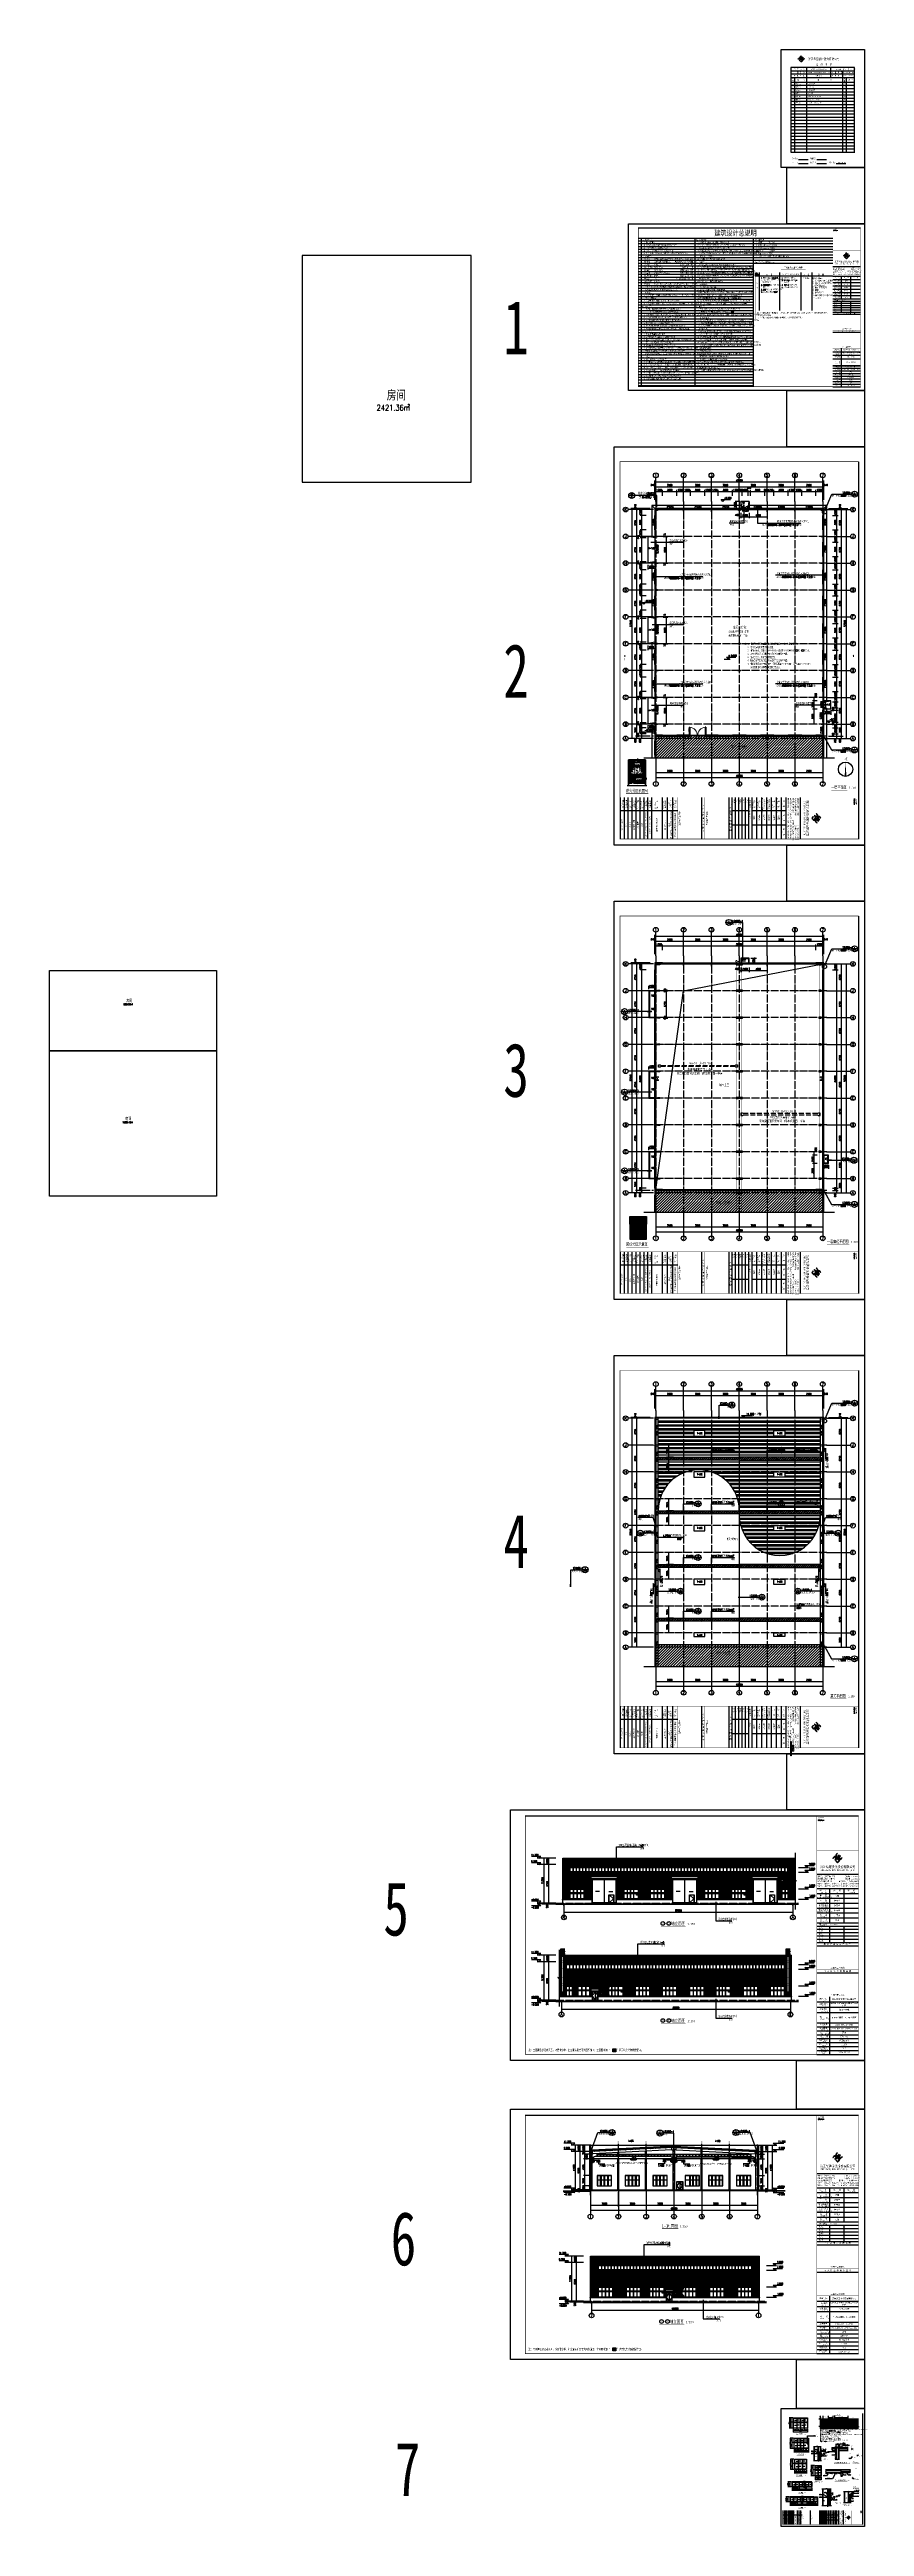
# Model space of a CAD drawing. Extents: x 1840316 to 2045362, y 17308253 to 17931430.
import ezdxf
from ezdxf.enums import TextEntityAlignment as Align

# ---------------------------------------------------------------- set-up
doc = ezdxf.new("R2010")
doc.units = 0
doc.header["$LTSCALE"] = 1000
doc.header["$MEASUREMENT"] = 0
for name, pattern in [('DASH', [0.35, 0.25, -0.1]), ('DASHED', [0.75, 0.5, -0.25]), ('DOTE', [2.42, 2, -0.2, 0.02, -0.2]), ('HIDDEN', [0.375, 0.25, -0.125])]:
    doc.linetypes.add(name, pattern=pattern)
doc.layers.get('Defpoints').update_dxf_attribs({"color": 250})
for name, color, linetype in [('0 - 填充', 251, 'Continuous'), ('0 - 立面线', 7, 'Continuous'), ('00-人防文字', 140, 'Continuous'), ('AXIS_TEXT', 7, 'Continuous'), ('AXIS_内部', 151, 'Continuous'), ('AXIS_外部', 171, 'Continuous'), ('COLUMN', 2, 'Continuous'), ('C型钢', 6, 'Continuous'), ('DIM_ELEV', 145, 'Continuous'), ('DIM_IDEN', 171, 'Continuous'), ('DIM_LEAD', 145, 'Continuous'), ('DIM_SYMB', 165, 'Continuous'), ('DOTE', 1, 'DOTE'), ('GROUND', 150, 'Continuous'), ('PUB_DIM', 161, 'Continuous'), ('PUB_TEXT', 7, 'Continuous'), ('PUB_TITLE', 4, 'Continuous'), ('PUB_WALL', 9, 'Continuous'), ('SPACE', 7, 'Continuous'), ('SPACE_HATCH', 8, 'Continuous'), ('TK', 4, 'Continuous'), ('WALL', 9, 'Continuous'), ('WALL-PARAPET', 6, 'Continuous'), ('WINDOW', 140, 'Continuous'), ('WINDOW_TEXT', 7, 'Continuous'), ('YS', 130, 'Continuous'), ('图层1', 8, 'Continuous'), ('填充', 8, 'Continuous'), ('文字索引线', 74, 'Continuous'), ('标高', 83, 'Continuous'), ('校对', 1, 'Continuous'), ('梁柱', 3, 'Continuous'), ('窗', 132, 'Continuous'), ('立面线条', 7, 'Continuous'), ('立面门窗', 144, 'Continuous'), ('节点', 40, 'Continuous'), ('表格', 8, 'Continuous'), ('门', 6, 'Continuous'), ('雨水管', 6, 'Continuous')]:
    doc.layers.add(name, color=color, linetype=linetype)
doc.styles.add('-宋体', font='', dxfattribs={"width": 0.8})
doc.styles.add('_TCH_AXIS', font='COMPLEX', dxfattribs={"bigfont": 'GBCBIG'})
doc.styles.add('_TCH_DIM', font='SIMPLEX', dxfattribs={"bigfont": 'GBCBIG'})
doc.styles.add('_TCH_DIM_T3', font='SIMPLEX', dxfattribs={"width": 0.705882, "bigfont": 'GBCBIG'})
doc.styles.add('_TCH_LABEL', font='COMPLEX', dxfattribs={"bigfont": 'GBCBIG'})
doc.styles.add('_TCH_SPACE', font='SIMPLEX', dxfattribs={"bigfont": 'GBCBIG'})
doc.styles.add('_TCH_WINDOW', font='SIMPLEX', dxfattribs={"height": 3.5, "bigfont": 'GBCBIG'})
doc.styles.add('COMPLEX', font='COMPLEX')
doc.styles.add('HT', font='simhei.ttf', dxfattribs={"width": 0.7})
doc.styles.add('ROMANS', font='romans', dxfattribs={"width": 0.65, "height": 231.275})
doc.styles.add('TESD', font='tssdeng.shx', dxfattribs={"width": 0.8, "bigfont": '_hztxt.shx'})
doc.styles.add('TSSD_REIN', font='tssdeng.shx', dxfattribs={"width": 0.7, "bigfont": 'tssdchn.shx'})
doc.styles.add('YAYA', font='', dxfattribs={"width": 0.8, "height": 1})
doc.styles.add('图框文字3', font='', dxfattribs={"width": 0.8})
doc.styles.add('图签宋体', font='', dxfattribs={"height": 300})
doc.styles.add('图签黑体', font='simhei.ttf', dxfattribs={"height": 550})
doc.styles.add('宋', font='', dxfattribs={"width": 0.8})
doc.styles.add('宋体', font='', dxfattribs={"width": 0.8})
doc.styles.add('房间名称', font='SIMPLEX', dxfattribs={"width": 0.8, "bigfont": 'HZTXT'})
doc.styles.add('设计说明', font='!TSSDENG', dxfattribs={"width": 0.7, "bigfont": '!HZTXT'})
doc.styles.add('黑体', font='simhei.ttf', dxfattribs={"width": 0.8})
doc.styles.get('-宋体').set_extended_font_data('SimSun')
doc.styles.get('YAYA').set_extended_font_data('SimSun')
doc.styles.get('图框文字3').set_extended_font_data('SimSun')
doc.styles.get('图签宋体').set_extended_font_data('NSimSun')
doc.styles.get('宋').set_extended_font_data('SimSun')
doc.styles.get('宋体').set_extended_font_data('SimSun')
doc.dimstyles.new('_TCH_ARCH&&150', dxfattribs={"dimtxt": 446.25, "dimasz": 150, "dimexe": 375, "dimexo": 450, "dimgap": 150, "dimtad": 1, "dimdec": 0, "dimzin": 0, "dimdsep": 46, "dimtxsty": '_TCH_DIM_T3', "dimblk": 'ARCHTICK', "dimcen": 0.09, "dimclrt": 7, "dimazin": 2, "dimtfac": 1, "dimtdec": 0, "dimtix": 1, "dimtmove": 2, "dimatfit": 3, "dimfxl": 0, "dimtolj": 1, "dimtzin": 0, "dimarcsym": 0})
doc.dimstyles.new('_TCH_ARCH&&20', dxfattribs={"dimtxt": 59.5, "dimasz": 20, "dimexe": 50, "dimexo": 60, "dimgap": 20, "dimtad": 1, "dimdec": 0, "dimzin": 0, "dimdsep": 46, "dimtxsty": '_TCH_DIM_T3', "dimblk": 'ARCHTICK', "dimcen": 0.09, "dimclrt": 7, "dimazin": 2, "dimtfac": 1, "dimtdec": 0, "dimtix": 1, "dimtmove": 2, "dimatfit": 3, "dimfxl": 0, "dimtolj": 1, "dimtzin": 0, "dimarcsym": 0})
doc.dimstyles.new('_TCH_ARCH&&50', dxfattribs={"dimtxt": 148.75, "dimasz": 50, "dimexe": 125, "dimexo": 150, "dimgap": 63.125, "dimtad": 1, "dimdec": 0, "dimzin": 0, "dimdsep": 46, "dimtxsty": '_TCH_DIM_T3', "dimblk": 'ARCHTICK', "dimcen": 0.09, "dimclrt": 7, "dimazin": 2, "dimtfac": 1, "dimtdec": 0, "dimtix": 1, "dimtmove": 2, "dimatfit": 3, "dimfxl": 0, "dimtolj": 1, "dimtzin": 0, "dimarcsym": 0})
pattern_1 = [(45, (5993.36, -1389131.05), (-336.759605, 336.759605), []), (45, (6330.1, -1389131.05), (-336.759605, 336.759605), [238.125, -119.0625])]
pattern_2 = [(90, (0, 0), (-476.25, 3e-14), []), (90, (158.75, 158.75), (-476.25, 3e-14), [])]

# ---------------------------------------------------------------- blocks, each defined once
blk = doc.blocks.new('A$C3ACC4A1C')
at = {"layer": 'COLUMN'}
h = blk.add_hatch(color=256, dxfattribs=at)
h.paths.add_polyline_path([(125, 400), (0, 400), (0, 388), (120, 388), (120, 200), (125, 200)])
h.paths.add_polyline_path([(250, 400), (125, 400), (125, 200), (130, 200), (130, 388), (250, 388)])
h.paths.add_polyline_path([(250, 12), (130, 12), (130, 200), (125, 200), (125, 0), (250, 0)])
h.paths.add_polyline_path([(125, 200), (120, 200), (120, 12), (0, 12), (0, 0), (125, 0)])
blk.add_lwpolyline([(0, 0), (0, 12), (120, 12), (120, 388), (0, 388), (0, 400), (250, 400), (250, 388), (130, 388), (130, 12), (250, 12), (250, 0)], close=True, dxfattribs=at)
blk = doc.blocks.new('A$C474D48D3')
h = blk.add_hatch(color=1)
edge = h.paths.add_edge_path()
edge.add_arc((-125, -125), 75, 0, 360)
blk.add_lwpolyline([(-250, 0), (0, 0), (0, -250), (-250, -250)], close=True)
blk.add_circle((-125, -125), 75)
blk = doc.blocks.new('SATY34WI')
for p, q in [((4674202, 21626900), (4675269, 21626900)), ((4674202, 21626900), (4674202, 21626843)), ((4675269, 21626843), (4674202, 21626843)), ((4675269, 21626568), (4674202, 21626568)), ((4674202, 21626568), (4674202, 21626518)), ((4675269, 21626518), (4674202, 21626518)), ((4675269, 21626268), (4674202, 21626268)), ((4674202, 21626268), (4674202, 21626218)), ((4675269, 21626218), (4674202, 21626218)), ((4675269, 21625968), (4674202, 21625968)), ((4674202, 21625968), (4674202, 21625918)), ((4675269, 21625918), (4674202, 21625918)), ((4675269, 21625668), (4674202, 21625668)), ((4674202, 21625668), (4674202, 21625618)), ((4675269, 21625618), (4674202, 21625618)), ((4675269, 21625368), (4674202, 21625368)), ((4674202, 21625368), (4674202, 21625318)), ((4675269, 21625318), (4674202, 21625318)), ((4674271, 21626568), (4674271, 21626843)), ((4674271, 21626268), (4674271, 21626518)), ((4674271, 21625968), (4674271, 21626218)), ((4674271, 21625668), (4674271, 21625918)), ((4674271, 21625368), (4674271, 21625618)), ((4674271, 21625300), (4674271, 21625318)), ((4674271, 21625300), (4674301, 21625300)), ((4674301, 21626568), (4674301, 21626843)), ((4674301, 21626268), (4674301, 21626518)), ((4674301, 21625968), (4674301, 21626218)), ((4674301, 21625668), (4674301, 21625918)), ((4674301, 21625368), (4674301, 21625618)), ((4674301, 21625300), (4674301, 21625318)), ((4674429, 21626900), (4674429, 21615879)), ((4674486, 21615878), (4674486, 21626900)), ((4674518, 21626568), (4674518, 21626843)), ((4674518, 21626268), (4674518, 21626518)), ((4674518, 21625968), (4674518, 21626218)), ((4674518, 21625668), (4674518, 21625918)), ((4674518, 21625368), (4674518, 21625618)), ((4674518, 21625300), (4674518, 21625318)), ((4674518, 21625300), (4674548, 21625300)), ((4674548, 21626568), (4674548, 21626843)), ((4674548, 21626268), (4674548, 21626518)), ((4674548, 21625968), (4674548, 21626218)), ((4674548, 21625668), (4674548, 21625918)), ((4674548, 21625368), (4674548, 21625618)), ((4674548, 21625300), (4674548, 21625318)), ((4674924, 21626568), (4674924, 21626843)), ((4674924, 21626268), (4674924, 21626518)), ((4674924, 21625968), (4674924, 21626218)), ((4674924, 21625668), (4674924, 21625918)), ((4674924, 21625368), (4674924, 21625618)), ((4674924, 21625300), (4674924, 21625318)), ((4674954, 21625300), (4674924, 21625300)), ((4674954, 21626568), (4674954, 21626843)), ((4674954, 21626268), (4674954, 21626518)), ((4674954, 21625968), (4674954, 21626218)), ((4674954, 21625668), (4674954, 21625918)), ((4674954, 21625368), (4674954, 21625618)), ((4674954, 21625300), (4674954, 21625318)), ((4674986, 21626900), (4674986, 21615878)), ((4675043, 21615879), (4675043, 21626900)), ((4675170, 21626568), (4675170, 21626843)), ((4675170, 21626268), (4675170, 21626518)), ((4675170, 21625968), (4675170, 21626218)), ((4675170, 21625668), (4675170, 21625918)), ((4675170, 21625368), (4675170, 21625618)), ((4675170, 21625300), (4675170, 21625318)), ((4675200, 21625300), (4675170, 21625300)), ((4675200, 21626568), (4675200, 21626843)), ((4675200, 21626268), (4675200, 21626518)), ((4675200, 21625968), (4675200, 21626218)), ((4675200, 21625668), (4675200, 21625918)), ((4675200, 21625368), (4675200, 21625618)), ((4675200, 21625300), (4675200, 21625318)), ((4675269, 21626900), (4675269, 21626843)), ((4675269, 21626568), (4675269, 21626518)), ((4675269, 21626268), (4675269, 21626218)), ((4675269, 21625968), (4675269, 21625918)), ((4675269, 21625668), (4675269, 21625618)), ((4675269, 21625368), (4675269, 21625318)), ((4674486, 21615878), (4674430, 21615878)), ((4674986, 21615878), (4675042, 21615878))]:
    blk.add_line(p, q)
at = {"linetype": 'DASHED', "ltscale": 0.1}
for p, q in [((4674202, 21626893), (4675269, 21626893)), ((4674429, 21626518), (4674429, 21626268)), ((4674429, 21626218), (4674429, 21625968)), ((4674429, 21625918), (4674429, 21625668)), ((4674429, 21625618), (4674429, 21625368)), ((4674436, 21615878), (4674436, 21626900)), ((4674436, 21626518), (4674436, 21626268)), ((4674436, 21626218), (4674436, 21625968)), ((4674436, 21625918), (4674436, 21625668)), ((4674436, 21625618), (4674436, 21625368)), ((4674486, 21626518), (4674486, 21626268)), ((4674486, 21626218), (4674486, 21625968)), ((4674486, 21625918), (4674486, 21625668)), ((4674486, 21625618), (4674486, 21625368)), ((4674986, 21626518), (4674986, 21626268)), ((4674986, 21626218), (4674986, 21625968)), ((4674986, 21625918), (4674986, 21625668)), ((4674986, 21625618), (4674986, 21625368)), ((4675036, 21626900), (4675036, 21615878)), ((4675036, 21626518), (4675036, 21626268)), ((4675036, 21626218), (4675036, 21625968)), ((4675036, 21625918), (4675036, 21625668)), ((4675036, 21625618), (4675036, 21625368)), ((4675043, 21626268), (4675043, 21626518)), ((4675043, 21625968), (4675043, 21626218)), ((4675043, 21625668), (4675043, 21625918)), ((4675043, 21625368), (4675043, 21625618))]:
    blk.add_line(p, q, dxfattribs=at)
for points in [[(4674368, 21626849), (4674412, 21626849), (4674412, 21626779)], [(4674368, 21624969), (4674412, 21624969), (4674412, 21624899)], [(4674986, 21626799), (4674486, 21626799)], [(4674986, 21626499), (4674486, 21626499)], [(4674518, 21626318), (4674486, 21626318)], [(4674986, 21626199), (4674486, 21626199)], [(4674518, 21626018), (4674486, 21626018)], [(4674986, 21625899), (4674486, 21625899)], [(4674518, 21625718), (4674486, 21625718)], [(4674986, 21625599), (4674486, 21625599)], [(4674518, 21625418), (4674486, 21625418)], [(4674986, 21626318), (4674954, 21626318)], [(4674986, 21626018), (4674954, 21626018)], [(4674986, 21625718), (4674954, 21625718)], [(4674986, 21625418), (4674954, 21625418)], [(4675102, 21626849), (4675058, 21626849), (4675058, 21626779)], [(4675102, 21624969), (4675058, 21624969), (4675058, 21624899)], [(4674368, 21622269), (4674412, 21622269), (4674412, 21622199)], [(4674368, 21619569), (4674412, 21619569), (4674412, 21619499)], [(4675102, 21622269), (4675058, 21622269), (4675058, 21622199)], [(4675102, 21619569), (4675058, 21619569), (4675058, 21619499)], [(4674368, 21616869), (4674412, 21616869), (4674412, 21616799)], [(4675102, 21616869), (4675058, 21616869), (4675058, 21616799)]]:
    blk.add_lwpolyline(points)
at = {"const_width": 20}
for points in [[(4674986, 21625219), (4674486, 21625219)], [(4674986, 21624919), (4674486, 21624919)], [(4674986, 21624619), (4674486, 21624619)], [(4674986, 21624319), (4674486, 21624319)], [(4674986, 21624019), (4674486, 21624019)], [(4674986, 21623719), (4674486, 21623719)], [(4674986, 21623419), (4674486, 21623419)], [(4674986, 21623119), (4674486, 21623119)], [(4674986, 21622819), (4674486, 21622819)], [(4674986, 21622519), (4674486, 21622519)], [(4674986, 21622219), (4674486, 21622219)], [(4674986, 21621919), (4674486, 21621919)], [(4674986, 21621619), (4674486, 21621619)], [(4674986, 21621319), (4674486, 21621319)], [(4674986, 21621019), (4674486, 21621019)], [(4674986, 21620719), (4674486, 21620719)], [(4674986, 21620419), (4674486, 21620419)], [(4674986, 21620119), (4674486, 21620119)], [(4674986, 21619819), (4674486, 21619819)], [(4674986, 21619519), (4674486, 21619519)], [(4674986, 21619219), (4674486, 21619219)], [(4674986, 21618919), (4674486, 21618919)], [(4674986, 21618619), (4674486, 21618619)], [(4674986, 21618319), (4674486, 21618319)], [(4674986, 21618019), (4674486, 21618019)], [(4674986, 21617719), (4674486, 21617719)], [(4674986, 21617419), (4674486, 21617419)], [(4674986, 21617119), (4674486, 21617119)], [(4674986, 21616819), (4674486, 21616819)], [(4674986, 21616519), (4674486, 21616519)], [(4674986, 21616219), (4674486, 21616219)]]:
    blk.add_lwpolyline(points, dxfattribs=at)
at = {"linetype": 'DASHED', "ltscale": 0.1, "const_width": 20}
for points in [[(4674924, 21626318), (4674548, 21626318)], [(4674924, 21626018), (4674548, 21626018)], [(4674924, 21625718), (4674548, 21625718)], [(4674924, 21625418), (4674548, 21625418)]]:
    blk.add_lwpolyline(points, dxfattribs=at)
for centre, start, end in [((4674430, 21615879), 180, 270), ((4675042, 21615879), 270, 0)]:
    blk.add_arc(centre, 1, start, end)
blk = doc.blocks.new('A$C6E6B7AEC')
at = {"layer": 'YS'}
for p, q in [((0, 0), (0, 75)), ((0, 75), (20, 75)), ((2, 2), (2, 72)), ((2, 72), (20, 72)), ((198, 2), (2, 2)), ((20, 72), (20, 75)), ((180, 75), (200, 75)), ((180, 72), (180, 75)), ((180, 72), (198, 72)), ((198, 72), (198, 2)), ((200, 75), (200, 0)), ((200, 0), (0, 0))]:
    blk.add_line(p, q, dxfattribs=at)
blk = doc.blocks.new('A$C25862AEB')
at = {"layer": 'YS'}
for p, q in [((200, 75), (0, 75)), ((0, 75), (0, 0)), ((0, 0), (20, 0)), ((198, 72), (2, 72)), ((2, 72), (2, 2)), ((2, 2), (20, 2)), ((205, 81), (5, 81)), ((5, 81), (5, 75)), ((205, 75), (5, 75)), ((20, 2), (20, 0)), ((180, 2), (198, 2)), ((180, 2), (180, 0)), ((180, 0), (200, 0)), ((198, 2), (198, 72)), ((200, 0), (200, 75))]:
    blk.add_line(p, q, dxfattribs=at)
blk = doc.blocks.new('A$C6EE6551E')
at = {"layer": 'COLUMN'}
blk.add_hatch(color=256, dxfattribs=at).paths.add_polyline_path([(5, 195), (75, 200), (77, 175), (82, 175), (80, 205), (0, 200), (13, 0), (93, 5), (91, 35), (86, 35), (88, 10), (18, 5)])
blk.add_lwpolyline([(93, 5), (13, 0), (0, 200), (80, 205), (82, 175), (77, 175), (75, 200), (5, 195), (18, 5), (88, 10), (86, 35), (91, 35)], close=True, dxfattribs=at)
blk = doc.blocks.new('A$C53AF4E09')
at = {"layer": 'COLUMN'}
blk.add_hatch(color=256, dxfattribs=at).paths.add_polyline_path([(350, 450), (0, 450), (0, 440), (170, 440), (170, 10), (0, 10), (0, 0), (350, 0), (350, 10), (180, 10), (180, 440), (350, 440)])
blk.add_lwpolyline([(0, 440), (0, 450), (350, 450), (350, 440), (180, 440), (180, 10), (350, 10), (350, 0), (0, 0), (0, 10), (170, 10), (170, 440)], close=True, dxfattribs=at)
blk = doc.blocks.new('A$C1CF62CEA')
at = {"color": 7}
for p, q in [((47, 913), (0, 867)), ((0, 723), (0, 867)), ((47, 677), (0, 723)), ((47, 677), (47, 913)), ((47, 913), (282, 913)), ((47, 677), (282, 677)), ((424, 1007), (282, 913)), ((282, 677), (282, 913)), ((424, 583), (282, 677)), ((1012, 1007), (424, 1007)), ((424, 583), (424, 1007)), ((1247, 583), (424, 583)), ((448, 1264), (731, 1264)), ((448, 1007), (448, 1264)), ((448, 599), (448, 1007)), ((679, 599), (448, 599)), ((679, 744), (632, 744)), ((632, 744), (632, 599)), ((718, 779), (679, 756)), ((679, 756), (679, 583)), ((718, 779), (718, 583)), ((1110, 756), (718, 756)), ((718, 756), (718, 599)), ((1012, 599), (718, 599)), ((731, 1264), (731, 1007)), ((1279, 1264), (1012, 1264)), ((1012, 1264), (1012, 1007)), ((1012, 1007), (1279, 1007)), ((1012, 756), (1012, 1007)), ((1012, 975), (1247, 975)), ((1012, 599), (1110, 599)), ((1110, 599), (1110, 756)), ((1247, 583), (1247, 975)), ((1404, 897), (1247, 897)), ((1404, 662), (1247, 662)), ((1279, 1007), (1279, 1264)), ((1279, 1264), (1318, 1226)), ((1279, 1007), (1318, 1044)), ((1318, 1044), (1318, 1226)), ((1404, 662), (1404, 897))]:
    blk.add_line(p, q, dxfattribs=at)
at = {"color": 7, "linetype": 'ByBlock', "const_width": 7.84}
blk.add_lwpolyline([(830, 116, -2.4142136), (718, 227), (718, 583)], format="xyb", dxfattribs=at)
at = {"color": 7, "extrusion": (0, 0, -1)}
for centre in [(589, 1299), (1145, 1299)]:
    blk.add_ellipse(centre, major_axis=(24.4, 24.4), ratio=1, start_param=3.9269908, end_param=10.2101761, dxfattribs=at)
blk = doc.blocks.new('*X10')
at = {"color": 0}
for p, q in [((-66, 1315.875), (-66, 1315.875)), ((-66, 1315.75), (-66, 1315.75)), ((-66, 1315.625), (-66, 1315.625)), ((-66, 1315.5), (-66, 1315.5)), ((-66, 1315.375), (-66, 1315.375)), ((-66, 1315.25), (-66, 1315.25)), ((-66, 1315.125), (-66, 1315.125)), ((-66, 1315), (-66, 1315)), ((-66, 1314.875), (-66, 1314.875)), ((-66, 1314.75), (-66, 1314.75)), ((-66, 1314.625), (-66, 1314.625)), ((-66, 1314.5), (-66, 1314.5)), ((-66, 1314.375), (-66, 1314.375)), ((-66, 1314.25), (-66, 1314.25)), ((-66, 1314.125), (-66, 1314.125)), ((-66, 1314), (-66, 1314)), ((-66, 1313.875), (-66, 1313.875)), ((-66, 1313.75), (-66, 1313.75)), ((-66, 1313.625), (-66, 1313.625)), ((-66, 1313.5), (-66, 1313.5)), ((-66, 1313.375), (-66, 1313.375)), ((-66, 1313.25), (-66, 1313.25)), ((-66, 1313.125), (-66, 1313.125)), ((-66, 1313), (-66, 1313)), ((-66, 1312.875), (-66, 1312.875)), ((-66, 1312.75), (-66, 1312.75)), ((-66, 1312.625), (-66, 1312.625)), ((-66, 1312.5), (-66, 1312.5)), ((-66, 1312.375), (-66, 1312.375)), ((-66, 1312.25), (-66, 1312.25)), ((-66, 1312.125), (-66, 1312.125)), ((-66, 1312), (-66, 1312)), ((-66, 1311.875), (-66, 1311.875)), ((-66, 1311.75), (-66, 1311.75)), ((-66, 1311.625), (-66, 1311.625)), ((-66, 1311.5), (-66, 1311.5)), ((-66, 1311.375), (-66, 1311.375)), ((-66, 1311.25), (-66, 1311.25)), ((-66, 1311.125), (-66, 1311.125)), ((-66, 1311), (-66, 1311)), ((-66, 1310.875), (-66, 1310.875)), ((-66, 1310.75), (-66, 1310.75)), ((-66, 1310.625), (-66, 1310.625)), ((-66, 1310.5), (-66, 1310.5)), ((-66, 1310.375), (-66, 1310.375)), ((-66, 1310.25), (-66, 1310.25)), ((-66, 1310.125), (-66, 1310.125)), ((-66, 1310), (-66, 1310)), ((-65.96875, 1315.8125), (-65.96875, 1315.8125)), ((-65.96875, 1315.6875), (-65.96875, 1315.6875)), ((-65.96875, 1315.5625), (-65.96875, 1315.5625)), ((-65.96875, 1315.4375), (-65.96875, 1315.4375)), ((-65.96875, 1315.3125), (-65.96875, 1315.3125)), ((-65.96875, 1315.1875), (-65.96875, 1315.1875)), ((-65.96875, 1315.0625), (-65.96875, 1315.0625)), ((-65.96875, 1314.9375), (-65.96875, 1314.9375)), ((-65.96875, 1314.8125), (-65.96875, 1314.8125)), ((-65.96875, 1314.6875), (-65.96875, 1314.6875)), ((-65.96875, 1314.5625), (-65.96875, 1314.5625)), ((-65.96875, 1314.4375), (-65.96875, 1314.4375)), ((-65.96875, 1314.3125), (-65.96875, 1314.3125)), ((-65.96875, 1314.1875), (-65.96875, 1314.1875)), ((-65.96875, 1314.0625), (-65.96875, 1314.0625)), ((-65.96875, 1313.9375), (-65.96875, 1313.9375)), ((-65.96875, 1313.8125), (-65.96875, 1313.8125)), ((-65.96875, 1313.6875), (-65.96875, 1313.6875)), ((-65.96875, 1313.5625), (-65.96875, 1313.5625)), ((-65.96875, 1313.4375), (-65.96875, 1313.4375)), ((-65.96875, 1313.3125), (-65.96875, 1313.3125)), ((-65.96875, 1313.1875), (-65.96875, 1313.1875)), ((-65.96875, 1313.0625), (-65.96875, 1313.0625)), ((-65.96875, 1312.9375), (-65.96875, 1312.9375)), ((-65.96875, 1312.8125), (-65.96875, 1312.8125)), ((-65.96875, 1312.6875), (-65.96875, 1312.6875)), ((-65.96875, 1312.5625), (-65.96875, 1312.5625)), ((-65.96875, 1312.4375), (-65.96875, 1312.4375)), ((-65.96875, 1312.3125), (-65.96875, 1312.3125)), ((-65.96875, 1312.1875), (-65.96875, 1312.1875)), ((-65.96875, 1312.0625), (-65.96875, 1312.0625)), ((-65.96875, 1311.9375), (-65.96875, 1311.9375)), ((-65.96875, 1311.8125), (-65.96875, 1311.8125)), ((-65.96875, 1311.6875), (-65.96875, 1311.6875)), ((-65.96875, 1311.5625), (-65.96875, 1311.5625)), ((-65.96875, 1311.4375), (-65.96875, 1311.4375)), ((-65.96875, 1311.3125), (-65.96875, 1311.3125)), ((-65.96875, 1311.1875), (-65.96875, 1311.1875)), ((-65.96875, 1311.0625), (-65.96875, 1311.0625)), ((-65.96875, 1310.9375), (-65.96875, 1310.9375)), ((-65.96875, 1310.8125), (-65.96875, 1310.8125)), ((-65.96875, 1310.6875), (-65.96875, 1310.6875)), ((-65.96875, 1310.5625), (-65.96875, 1310.5625)), ((-65.96875, 1310.4375), (-65.96875, 1310.4375)), ((-65.96875, 1310.3125), (-65.96875, 1310.3125)), ((-65.96875, 1310.1875), (-65.96875, 1310.1875)), ((-65.96875, 1310.0625), (-65.96875, 1310.0625)), ((-65.96875, 1309.9375), (-65.96875, 1309.9375)), ((-65.9375, 1315.875), (-65.9375, 1315.875)), ((-65.9375, 1315.75), (-65.9375, 1315.75)), ((-65.9375, 1315.625), (-65.9375, 1315.625)), ((-65.9375, 1315.5), (-65.9375, 1315.5)), ((-65.9375, 1315.375), (-65.9375, 1315.375)), ((-65.9375, 1315.25), (-65.9375, 1315.25)), ((-65.9375, 1315.125), (-65.9375, 1315.125)), ((-65.9375, 1315), (-65.9375, 1315)), ((-65.9375, 1314.875), (-65.9375, 1314.875)), ((-65.9375, 1314.75), (-65.9375, 1314.75)), ((-65.9375, 1314.625), (-65.9375, 1314.625)), ((-65.9375, 1314.5), (-65.9375, 1314.5)), ((-65.9375, 1314.375), (-65.9375, 1314.375)), ((-65.9375, 1314.25), (-65.9375, 1314.25)), ((-65.9375, 1314.125), (-65.9375, 1314.125)), ((-65.9375, 1314), (-65.9375, 1314)), ((-65.9375, 1313.875), (-65.9375, 1313.875)), ((-65.9375, 1313.75), (-65.9375, 1313.75)), ((-65.9375, 1313.625), (-65.9375, 1313.625)), ((-65.9375, 1313.5), (-65.9375, 1313.5)), ((-65.9375, 1313.375), (-65.9375, 1313.375)), ((-65.9375, 1313.25), (-65.9375, 1313.25)), ((-65.9375, 1313.125), (-65.9375, 1313.125)), ((-65.9375, 1313), (-65.9375, 1313)), ((-65.9375, 1312.875), (-65.9375, 1312.875)), ((-65.9375, 1312.75), (-65.9375, 1312.75)), ((-65.9375, 1312.625), (-65.9375, 1312.625)), ((-65.9375, 1312.5), (-65.9375, 1312.5)), ((-65.9375, 1312.375), (-65.9375, 1312.375)), ((-65.9375, 1312.25), (-65.9375, 1312.25)), ((-65.9375, 1312.125), (-65.9375, 1312.125)), ((-65.9375, 1312), (-65.9375, 1312)), ((-65.9375, 1311.875), (-65.9375, 1311.875)), ((-65.9375, 1311.75), (-65.9375, 1311.75)), ((-65.9375, 1311.625), (-65.9375, 1311.625)), ((-65.9375, 1311.5), (-65.9375, 1311.5)), ((-65.9375, 1311.375), (-65.9375, 1311.375)), ((-65.9375, 1311.25), (-65.9375, 1311.25)), ((-65.9375, 1311.125), (-65.9375, 1311.125)), ((-65.9375, 1311), (-65.9375, 1311)), ((-65.9375, 1310.875), (-65.9375, 1310.875)), ((-65.9375, 1310.75), (-65.9375, 1310.75)), ((-65.9375, 1310.625), (-65.9375, 1310.625)), ((-65.9375, 1310.5), (-65.9375, 1310.5)), ((-65.9375, 1310.375), (-65.9375, 1310.375)), ((-65.9375, 1310.25), (-65.9375, 1310.25)), ((-65.9375, 1310.125), (-65.9375, 1310.125)), ((-65.9375, 1310), (-65.9375, 1310)), ((-65.90625, 1315.8125), (-65.90625, 1315.8125)), ((-65.90625, 1315.6875), (-65.90625, 1315.6875)), ((-65.90625, 1315.5625), (-65.90625, 1315.5625)), ((-65.90625, 1315.4375), (-65.90625, 1315.4375)), ((-65.90625, 1315.3125), (-65.90625, 1315.3125)), ((-65.90625, 1315.1875), (-65.90625, 1315.1875)), ((-65.90625, 1315.0625), (-65.90625, 1315.0625)), ((-65.90625, 1314.9375), (-65.90625, 1314.9375)), ((-65.90625, 1314.8125), (-65.90625, 1314.8125)), ((-65.90625, 1314.6875), (-65.90625, 1314.6875)), ((-65.90625, 1314.5625), (-65.90625, 1314.5625)), ((-65.90625, 1314.4375), (-65.90625, 1314.4375)), ((-65.90625, 1314.3125), (-65.90625, 1314.3125)), ((-65.90625, 1314.1875), (-65.90625, 1314.1875)), ((-65.90625, 1314.0625), (-65.90625, 1314.0625)), ((-65.90625, 1313.9375), (-65.90625, 1313.9375)), ((-65.90625, 1313.8125), (-65.90625, 1313.8125)), ((-65.90625, 1313.6875), (-65.90625, 1313.6875)), ((-65.90625, 1313.5625), (-65.90625, 1313.5625)), ((-65.90625, 1313.4375), (-65.90625, 1313.4375)), ((-65.90625, 1313.3125), (-65.90625, 1313.3125)), ((-65.90625, 1313.1875), (-65.90625, 1313.1875)), ((-65.90625, 1313.0625), (-65.90625, 1313.0625)), ((-65.90625, 1312.9375), (-65.90625, 1312.9375)), ((-65.90625, 1312.8125), (-65.90625, 1312.8125)), ((-65.90625, 1312.6875), (-65.90625, 1312.6875)), ((-65.90625, 1312.5625), (-65.90625, 1312.5625)), ((-65.90625, 1312.4375), (-65.90625, 1312.4375)), ((-65.90625, 1312.3125), (-65.90625, 1312.3125)), ((-65.90625, 1312.1875), (-65.90625, 1312.1875)), ((-65.90625, 1312.0625), (-65.90625, 1312.0625)), ((-65.90625, 1311.9375), (-65.90625, 1311.9375)), ((-65.90625, 1311.8125), (-65.90625, 1311.8125)), ((-65.90625, 1311.6875), (-65.90625, 1311.6875)), ((-65.90625, 1311.5625), (-65.90625, 1311.5625)), ((-65.90625, 1311.4375), (-65.90625, 1311.4375)), ((-65.90625, 1311.3125), (-65.90625, 1311.3125)), ((-65.90625, 1311.1875), (-65.90625, 1311.1875)), ((-65.90625, 1311.0625), (-65.90625, 1311.0625)), ((-65.90625, 1310.9375), (-65.90625, 1310.9375)), ((-65.90625, 1310.8125), (-65.90625, 1310.8125)), ((-65.90625, 1310.6875), (-65.90625, 1310.6875)), ((-65.90625, 1310.5625), (-65.90625, 1310.5625)), ((-65.90625, 1310.4375), (-65.90625, 1310.4375)), ((-65.90625, 1310.3125), (-65.90625, 1310.3125)), ((-65.90625, 1310.1875), (-65.90625, 1310.1875)), ((-65.90625, 1310.0625), (-65.90625, 1310.0625)), ((-65.90625, 1309.9375), (-65.90625, 1309.9375)), ((-65.875, 1315.875), (-65.875, 1315.875)), ((-65.875, 1315.75), (-65.875, 1315.75)), ((-65.875, 1315.625), (-65.875, 1315.625)), ((-65.875, 1315.5), (-65.875, 1315.5)), ((-65.875, 1315.375), (-65.875, 1315.375)), ((-65.875, 1315.25), (-65.875, 1315.25)), ((-65.875, 1315.125), (-65.875, 1315.125)), ((-65.875, 1315), (-65.875, 1315)), ((-65.875, 1314.875), (-65.875, 1314.875)), ((-65.875, 1314.75), (-65.875, 1314.75)), ((-65.875, 1314.625), (-65.875, 1314.625)), ((-65.875, 1314.5), (-65.875, 1314.5)), ((-65.875, 1314.375), (-65.875, 1314.375)), ((-65.875, 1314.25), (-65.875, 1314.25)), ((-65.875, 1314.125), (-65.875, 1314.125)), ((-65.875, 1314), (-65.875, 1314)), ((-65.875, 1313.875), (-65.875, 1313.875)), ((-65.875, 1313.75), (-65.875, 1313.75)), ((-65.875, 1313.625), (-65.875, 1313.625)), ((-65.875, 1313.5), (-65.875, 1313.5)), ((-65.875, 1313.375), (-65.875, 1313.375)), ((-65.875, 1313.25), (-65.875, 1313.25)), ((-65.875, 1313.125), (-65.875, 1313.125)), ((-65.875, 1313), (-65.875, 1313)), ((-65.875, 1312.875), (-65.875, 1312.875)), ((-65.875, 1312.75), (-65.875, 1312.75)), ((-65.875, 1312.625), (-65.875, 1312.625)), ((-65.875, 1312.5), (-65.875, 1312.5)), ((-65.875, 1312.375), (-65.875, 1312.375)), ((-65.875, 1312.25), (-65.875, 1312.25)), ((-65.875, 1312.125), (-65.875, 1312.125)), ((-65.875, 1312), (-65.875, 1312)), ((-65.875, 1311.875), (-65.875, 1311.875)), ((-65.875, 1311.75), (-65.875, 1311.75)), ((-65.875, 1311.625), (-65.875, 1311.625)), ((-65.875, 1311.5), (-65.875, 1311.5)), ((-65.875, 1311.375), (-65.875, 1311.375)), ((-65.875, 1311.25), (-65.875, 1311.25)), ((-65.875, 1311.125), (-65.875, 1311.125)), ((-65.875, 1311), (-65.875, 1311)), ((-65.875, 1310.875), (-65.875, 1310.875)), ((-65.875, 1310.75), (-65.875, 1310.75)), ((-65.875, 1310.625), (-65.875, 1310.625)), ((-65.875, 1310.5), (-65.875, 1310.5)), ((-65.875, 1310.375), (-65.875, 1310.375)), ((-65.875, 1310.25), (-65.875, 1310.25)), ((-65.875, 1310.125), (-65.875, 1310.125)), ((-65.875, 1310), (-65.875, 1310)), ((-65.84375, 1315.8125), (-65.84375, 1315.8125)), ((-65.84375, 1315.6875), (-65.84375, 1315.6875)), ((-65.84375, 1315.5625), (-65.84375, 1315.5625)), ((-65.84375, 1315.4375), (-65.84375, 1315.4375)), ((-65.84375, 1315.3125), (-65.84375, 1315.3125)), ((-65.84375, 1315.1875), (-65.84375, 1315.1875)), ((-65.84375, 1315.0625), (-65.84375, 1315.0625)), ((-65.84375, 1314.9375), (-65.84375, 1314.9375)), ((-65.84375, 1314.8125), (-65.84375, 1314.8125)), ((-65.84375, 1314.6875), (-65.84375, 1314.6875)), ((-65.84375, 1314.5625), (-65.84375, 1314.5625)), ((-65.84375, 1314.4375), (-65.84375, 1314.4375)), ((-65.84375, 1314.3125), (-65.84375, 1314.3125)), ((-65.84375, 1314.1875), (-65.84375, 1314.1875)), ((-65.84375, 1314.0625), (-65.84375, 1314.0625)), ((-65.84375, 1313.9375), (-65.84375, 1313.9375)), ((-65.84375, 1313.8125), (-65.84375, 1313.8125)), ((-65.84375, 1313.6875), (-65.84375, 1313.6875)), ((-65.84375, 1313.5625), (-65.84375, 1313.5625)), ((-65.84375, 1313.4375), (-65.84375, 1313.4375)), ((-65.84375, 1313.3125), (-65.84375, 1313.3125)), ((-65.84375, 1313.1875), (-65.84375, 1313.1875)), ((-65.84375, 1313.0625), (-65.84375, 1313.0625)), ((-65.84375, 1312.9375), (-65.84375, 1312.9375)), ((-65.84375, 1312.8125), (-65.84375, 1312.8125)), ((-65.84375, 1312.6875), (-65.84375, 1312.6875)), ((-65.84375, 1312.5625), (-65.84375, 1312.5625)), ((-65.84375, 1312.4375), (-65.84375, 1312.4375)), ((-65.84375, 1312.3125), (-65.84375, 1312.3125)), ((-65.84375, 1312.1875), (-65.84375, 1312.1875)), ((-65.84375, 1312.0625), (-65.84375, 1312.0625)), ((-65.84375, 1311.9375), (-65.84375, 1311.9375)), ((-65.84375, 1311.8125), (-65.84375, 1311.8125)), ((-65.84375, 1311.6875), (-65.84375, 1311.6875)), ((-65.84375, 1311.5625), (-65.84375, 1311.5625)), ((-65.84375, 1311.4375), (-65.84375, 1311.4375)), ((-65.84375, 1311.3125), (-65.84375, 1311.3125)), ((-65.84375, 1311.1875), (-65.84375, 1311.1875)), ((-65.84375, 1311.0625), (-65.84375, 1311.0625)), ((-65.84375, 1310.9375), (-65.84375, 1310.9375)), ((-65.84375, 1310.8125), (-65.84375, 1310.8125)), ((-65.84375, 1310.6875), (-65.84375, 1310.6875)), ((-65.84375, 1310.5625), (-65.84375, 1310.5625)), ((-65.84375, 1310.4375), (-65.84375, 1310.4375)), ((-65.84375, 1310.3125), (-65.84375, 1310.3125)), ((-65.84375, 1310.1875), (-65.84375, 1310.1875)), ((-65.84375, 1310.0625), (-65.84375, 1310.0625)), ((-65.8125, 1315.875), (-65.8125, 1315.875)), ((-65.8125, 1315.75), (-65.8125, 1315.75)), ((-65.8125, 1315.625), (-65.8125, 1315.625)), ((-65.8125, 1315.5), (-65.8125, 1315.5)), ((-65.8125, 1315.375), (-65.8125, 1315.375)), ((-65.8125, 1315.25), (-65.8125, 1315.25)), ((-65.8125, 1315.125), (-65.8125, 1315.125)), ((-65.8125, 1315), (-65.8125, 1315)), ((-65.8125, 1314.875), (-65.8125, 1314.875)), ((-65.8125, 1314.75), (-65.8125, 1314.75)), ((-65.8125, 1314.625), (-65.8125, 1314.625)), ((-65.8125, 1314.5), (-65.8125, 1314.5)), ((-65.8125, 1314.375), (-65.8125, 1314.375)), ((-65.8125, 1314.25), (-65.8125, 1314.25)), ((-65.8125, 1314.125), (-65.8125, 1314.125)), ((-65.8125, 1314), (-65.8125, 1314)), ((-65.8125, 1313.875), (-65.8125, 1313.875)), ((-65.8125, 1313.75), (-65.8125, 1313.75)), ((-65.8125, 1313.625), (-65.8125, 1313.625)), ((-65.8125, 1313.5), (-65.8125, 1313.5)), ((-65.8125, 1313.375), (-65.8125, 1313.375)), ((-65.8125, 1313.25), (-65.8125, 1313.25)), ((-65.8125, 1313.125), (-65.8125, 1313.125)), ((-65.8125, 1313), (-65.8125, 1313)), ((-65.8125, 1312.875), (-65.8125, 1312.875)), ((-65.8125, 1312.75), (-65.8125, 1312.75)), ((-65.8125, 1312.625), (-65.8125, 1312.625)), ((-65.8125, 1312.5), (-65.8125, 1312.5)), ((-65.8125, 1312.375), (-65.8125, 1312.375)), ((-65.8125, 1312.25), (-65.8125, 1312.25)), ((-65.8125, 1312.125), (-65.8125, 1312.125)), ((-65.8125, 1312), (-65.8125, 1312)), ((-65.8125, 1311.875), (-65.8125, 1311.875)), ((-65.8125, 1311.75), (-65.8125, 1311.75)), ((-65.8125, 1311.625), (-65.8125, 1311.625)), ((-65.8125, 1311.5), (-65.8125, 1311.5)), ((-65.8125, 1311.375), (-65.8125, 1311.375)), ((-65.8125, 1311.25), (-65.8125, 1311.25)), ((-65.8125, 1311.125), (-65.8125, 1311.125)), ((-65.8125, 1311), (-65.8125, 1311)), ((-65.8125, 1310.875), (-65.8125, 1310.875)), ((-65.8125, 1310.75), (-65.8125, 1310.75)), ((-65.8125, 1310.625), (-65.8125, 1310.625)), ((-65.8125, 1310.5), (-65.8125, 1310.5)), ((-65.8125, 1310.375), (-65.8125, 1310.375)), ((-65.8125, 1310.25), (-65.8125, 1310.25)), ((-65.8125, 1310.125), (-65.8125, 1310.125)), ((-65.8125, 1310), (-65.8125, 1310)), ((-65.78125, 1315.8125), (-65.78125, 1315.8125)), ((-65.78125, 1315.6875), (-65.78125, 1315.6875)), ((-65.78125, 1315.5625), (-65.78125, 1315.5625)), ((-65.78125, 1315.4375), (-65.78125, 1315.4375)), ((-65.78125, 1315.3125), (-65.78125, 1315.3125)), ((-65.78125, 1315.1875), (-65.78125, 1315.1875)), ((-65.78125, 1315.0625), (-65.78125, 1315.0625)), ((-65.78125, 1314.9375), (-65.78125, 1314.9375)), ((-65.78125, 1314.8125), (-65.78125, 1314.8125)), ((-65.78125, 1314.6875), (-65.78125, 1314.6875)), ((-65.78125, 1314.5625), (-65.78125, 1314.5625)), ((-65.78125, 1314.4375), (-65.78125, 1314.4375)), ((-65.78125, 1314.3125), (-65.78125, 1314.3125)), ((-65.78125, 1314.1875), (-65.78125, 1314.1875)), ((-65.78125, 1314.0625), (-65.78125, 1314.0625)), ((-65.78125, 1313.9375), (-65.78125, 1313.9375)), ((-65.78125, 1313.8125), (-65.78125, 1313.8125)), ((-65.78125, 1313.6875), (-65.78125, 1313.6875)), ((-65.78125, 1313.5625), (-65.78125, 1313.5625)), ((-65.78125, 1313.4375), (-65.78125, 1313.4375)), ((-65.78125, 1313.3125), (-65.78125, 1313.3125)), ((-65.78125, 1313.1875), (-65.78125, 1313.1875)), ((-65.78125, 1313.0625), (-65.78125, 1313.0625)), ((-65.78125, 1312.9375), (-65.78125, 1312.9375)), ((-65.78125, 1312.8125), (-65.78125, 1312.8125)), ((-65.78125, 1312.6875), (-65.78125, 1312.6875)), ((-65.78125, 1312.5625), (-65.78125, 1312.5625)), ((-65.78125, 1312.4375), (-65.78125, 1312.4375)), ((-65.78125, 1312.3125), (-65.78125, 1312.3125)), ((-65.78125, 1312.1875), (-65.78125, 1312.1875)), ((-65.78125, 1312.0625), (-65.78125, 1312.0625)), ((-65.78125, 1311.9375), (-65.78125, 1311.9375)), ((-65.78125, 1311.8125), (-65.78125, 1311.8125)), ((-65.78125, 1311.6875), (-65.78125, 1311.6875)), ((-65.78125, 1311.5625), (-65.78125, 1311.5625)), ((-65.78125, 1311.4375), (-65.78125, 1311.4375)), ((-65.78125, 1311.3125), (-65.78125, 1311.3125)), ((-65.78125, 1311.1875), (-65.78125, 1311.1875)), ((-65.78125, 1311.0625), (-65.78125, 1311.0625)), ((-65.78125, 1310.9375), (-65.78125, 1310.9375)), ((-65.78125, 1310.8125), (-65.78125, 1310.8125)), ((-65.78125, 1310.6875), (-65.78125, 1310.6875)), ((-65.78125, 1310.5625), (-65.78125, 1310.5625)), ((-65.78125, 1310.4375), (-65.78125, 1310.4375)), ((-65.78125, 1310.3125), (-65.78125, 1310.3125)), ((-65.78125, 1310.1875), (-65.78125, 1310.1875)), ((-65.78125, 1310.0625), (-65.78125, 1310.0625)), ((-65.75, 1315.875), (-65.75, 1315.875)), ((-65.75, 1315.75), (-65.75, 1315.75)), ((-65.75, 1315.625), (-65.75, 1315.625)), ((-65.75, 1315.5), (-65.75, 1315.5)), ((-65.75, 1315.375), (-65.75, 1315.375)), ((-65.75, 1315.25), (-65.75, 1315.25)), ((-65.75, 1315.125), (-65.75, 1315.125)), ((-65.75, 1315), (-65.75, 1315)), ((-65.75, 1314.875), (-65.75, 1314.875)), ((-65.75, 1314.75), (-65.75, 1314.75)), ((-65.75, 1314.625), (-65.75, 1314.625)), ((-65.75, 1314.5), (-65.75, 1314.5)), ((-65.75, 1314.375), (-65.75, 1314.375)), ((-65.75, 1314.25), (-65.75, 1314.25)), ((-65.75, 1314.125), (-65.75, 1314.125)), ((-65.75, 1314), (-65.75, 1314)), ((-65.75, 1313.875), (-65.75, 1313.875)), ((-65.75, 1313.75), (-65.75, 1313.75)), ((-65.75, 1313.625), (-65.75, 1313.625)), ((-65.75, 1313.5), (-65.75, 1313.5)), ((-65.75, 1313.375), (-65.75, 1313.375)), ((-65.75, 1313.25), (-65.75, 1313.25)), ((-65.75, 1313.125), (-65.75, 1313.125)), ((-65.75, 1313), (-65.75, 1313)), ((-65.75, 1312.875), (-65.75, 1312.875)), ((-65.75, 1312.75), (-65.75, 1312.75)), ((-65.75, 1312.625), (-65.75, 1312.625)), ((-65.75, 1312.5), (-65.75, 1312.5)), ((-65.75, 1312.375), (-65.75, 1312.375)), ((-65.75, 1312.25), (-65.75, 1312.25)), ((-65.75, 1312.125), (-65.75, 1312.125)), ((-65.75, 1312), (-65.75, 1312)), ((-65.75, 1311.875), (-65.75, 1311.875)), ((-65.75, 1311.75), (-65.75, 1311.75)), ((-65.75, 1311.625), (-65.75, 1311.625)), ((-65.75, 1311.5), (-65.75, 1311.5)), ((-65.75, 1311.375), (-65.75, 1311.375)), ((-65.75, 1311.25), (-65.75, 1311.25)), ((-65.75, 1311.125), (-65.75, 1311.125)), ((-65.75, 1311), (-65.75, 1311)), ((-65.75, 1310.875), (-65.75, 1310.875)), ((-65.75, 1310.75), (-65.75, 1310.75)), ((-65.75, 1310.625), (-65.75, 1310.625)), ((-65.75, 1310.5), (-65.75, 1310.5)), ((-65.75, 1310.375), (-65.75, 1310.375)), ((-65.75, 1310.25), (-65.75, 1310.25)), ((-65.75, 1310.125), (-65.75, 1310.125)), ((-65.75, 1310), (-65.75, 1310)), ((-65.71875, 1315.8125), (-65.71875, 1315.8125)), ((-65.71875, 1315.6875), (-65.71875, 1315.6875)), ((-65.71875, 1315.5625), (-65.71875, 1315.5625)), ((-65.71875, 1315.4375), (-65.71875, 1315.4375)), ((-65.71875, 1315.3125), (-65.71875, 1315.3125)), ((-65.71875, 1315.1875), (-65.71875, 1315.1875)), ((-65.71875, 1315.0625), (-65.71875, 1315.0625)), ((-65.71875, 1314.9375), (-65.71875, 1314.9375)), ((-65.71875, 1314.8125), (-65.71875, 1314.8125)), ((-65.71875, 1314.6875), (-65.71875, 1314.6875)), ((-65.71875, 1314.5625), (-65.71875, 1314.5625)), ((-65.71875, 1314.4375), (-65.71875, 1314.4375)), ((-65.71875, 1314.3125), (-65.71875, 1314.3125)), ((-65.71875, 1314.1875), (-65.71875, 1314.1875)), ((-65.71875, 1314.0625), (-65.71875, 1314.0625)), ((-65.71875, 1313.9375), (-65.71875, 1313.9375)), ((-65.71875, 1313.8125), (-65.71875, 1313.8125)), ((-65.71875, 1313.6875), (-65.71875, 1313.6875)), ((-65.71875, 1313.5625), (-65.71875, 1313.5625)), ((-65.71875, 1313.4375), (-65.71875, 1313.4375)), ((-65.71875, 1313.3125), (-65.71875, 1313.3125)), ((-65.71875, 1313.1875), (-65.71875, 1313.1875)), ((-65.71875, 1313.0625), (-65.71875, 1313.0625)), ((-65.71875, 1312.9375), (-65.71875, 1312.9375)), ((-65.71875, 1312.8125), (-65.71875, 1312.8125)), ((-65.71875, 1312.6875), (-65.71875, 1312.6875)), ((-65.71875, 1312.5625), (-65.71875, 1312.5625)), ((-65.71875, 1312.4375), (-65.71875, 1312.4375)), ((-65.71875, 1312.3125), (-65.71875, 1312.3125)), ((-65.71875, 1312.1875), (-65.71875, 1312.1875)), ((-65.71875, 1312.0625), (-65.71875, 1312.0625)), ((-65.71875, 1311.9375), (-65.71875, 1311.9375)), ((-65.71875, 1311.8125), (-65.71875, 1311.8125)), ((-65.71875, 1311.6875), (-65.71875, 1311.6875)), ((-65.71875, 1311.5625), (-65.71875, 1311.5625)), ((-65.71875, 1311.4375), (-65.71875, 1311.4375)), ((-65.71875, 1311.3125), (-65.71875, 1311.3125)), ((-65.71875, 1311.1875), (-65.71875, 1311.1875)), ((-65.71875, 1311.0625), (-65.71875, 1311.0625)), ((-65.71875, 1310.9375), (-65.71875, 1310.9375)), ((-65.71875, 1310.8125), (-65.71875, 1310.8125)), ((-65.71875, 1310.6875), (-65.71875, 1310.6875)), ((-65.71875, 1310.5625), (-65.71875, 1310.5625)), ((-65.71875, 1310.4375), (-65.71875, 1310.4375)), ((-65.71875, 1310.3125), (-65.71875, 1310.3125)), ((-65.71875, 1310.1875), (-65.71875, 1310.1875)), ((-65.71875, 1310.0625), (-65.71875, 1310.0625)), ((-65.6875, 1315.875), (-65.6875, 1315.875)), ((-65.6875, 1315.75), (-65.6875, 1315.75)), ((-65.6875, 1315.625), (-65.6875, 1315.625)), ((-65.6875, 1315.5), (-65.6875, 1315.5)), ((-65.6875, 1315.375), (-65.6875, 1315.375)), ((-65.6875, 1315.25), (-65.6875, 1315.25)), ((-65.6875, 1315.125), (-65.6875, 1315.125)), ((-65.6875, 1315), (-65.6875, 1315)), ((-65.6875, 1314.875), (-65.6875, 1314.875)), ((-65.6875, 1314.75), (-65.6875, 1314.75)), ((-65.6875, 1314.625), (-65.6875, 1314.625)), ((-65.6875, 1314.5), (-65.6875, 1314.5)), ((-65.6875, 1314.375), (-65.6875, 1314.375)), ((-65.6875, 1314.25), (-65.6875, 1314.25)), ((-65.6875, 1314.125), (-65.6875, 1314.125)), ((-65.6875, 1314), (-65.6875, 1314)), ((-65.6875, 1313.875), (-65.6875, 1313.875)), ((-65.6875, 1313.75), (-65.6875, 1313.75)), ((-65.6875, 1313.625), (-65.6875, 1313.625)), ((-65.6875, 1313.5), (-65.6875, 1313.5)), ((-65.6875, 1313.375), (-65.6875, 1313.375)), ((-65.6875, 1313.25), (-65.6875, 1313.25)), ((-65.6875, 1313.125), (-65.6875, 1313.125)), ((-65.6875, 1313), (-65.6875, 1313)), ((-65.6875, 1312.875), (-65.6875, 1312.875)), ((-65.6875, 1312.75), (-65.6875, 1312.75)), ((-65.6875, 1312.625), (-65.6875, 1312.625)), ((-65.6875, 1312.5), (-65.6875, 1312.5)), ((-65.6875, 1312.375), (-65.6875, 1312.375)), ((-65.6875, 1312.25), (-65.6875, 1312.25)), ((-65.6875, 1312.125), (-65.6875, 1312.125)), ((-65.6875, 1312), (-65.6875, 1312)), ((-65.6875, 1311.875), (-65.6875, 1311.875)), ((-65.6875, 1311.75), (-65.6875, 1311.75)), ((-65.6875, 1311.625), (-65.6875, 1311.625)), ((-65.6875, 1311.5), (-65.6875, 1311.5)), ((-65.6875, 1311.375), (-65.6875, 1311.375)), ((-65.6875, 1311.25), (-65.6875, 1311.25)), ((-65.6875, 1311.125), (-65.6875, 1311.125)), ((-65.6875, 1311), (-65.6875, 1311)), ((-65.6875, 1310.875), (-65.6875, 1310.875)), ((-65.6875, 1310.75), (-65.6875, 1310.75)), ((-65.6875, 1310.625), (-65.6875, 1310.625)), ((-65.6875, 1310.5), (-65.6875, 1310.5)), ((-65.6875, 1310.375), (-65.6875, 1310.375)), ((-65.6875, 1310.25), (-65.6875, 1310.25)), ((-65.6875, 1310.125), (-65.6875, 1310.125)), ((-65.6875, 1310), (-65.6875, 1310)), ((-65.65625, 1315.8125), (-65.65625, 1315.8125)), ((-65.65625, 1315.6875), (-65.65625, 1315.6875)), ((-65.65625, 1315.5625), (-65.65625, 1315.5625)), ((-65.65625, 1315.4375), (-65.65625, 1315.4375)), ((-65.65625, 1315.3125), (-65.65625, 1315.3125)), ((-65.65625, 1315.1875), (-65.65625, 1315.1875)), ((-65.65625, 1315.0625), (-65.65625, 1315.0625)), ((-65.65625, 1314.9375), (-65.65625, 1314.9375)), ((-65.65625, 1314.8125), (-65.65625, 1314.8125)), ((-65.65625, 1314.6875), (-65.65625, 1314.6875)), ((-65.65625, 1314.5625), (-65.65625, 1314.5625)), ((-65.65625, 1314.4375), (-65.65625, 1314.4375)), ((-65.65625, 1314.3125), (-65.65625, 1314.3125)), ((-65.65625, 1314.1875), (-65.65625, 1314.1875)), ((-65.65625, 1314.0625), (-65.65625, 1314.0625)), ((-65.65625, 1313.9375), (-65.65625, 1313.9375)), ((-65.65625, 1313.8125), (-65.65625, 1313.8125)), ((-65.65625, 1313.6875), (-65.65625, 1313.6875)), ((-65.65625, 1313.5625), (-65.65625, 1313.5625)), ((-65.65625, 1313.4375), (-65.65625, 1313.4375)), ((-65.65625, 1313.3125), (-65.65625, 1313.3125)), ((-65.65625, 1313.1875), (-65.65625, 1313.1875)), ((-65.65625, 1313.0625), (-65.65625, 1313.0625)), ((-65.65625, 1312.9375), (-65.65625, 1312.9375)), ((-65.65625, 1312.8125), (-65.65625, 1312.8125)), ((-65.65625, 1312.6875), (-65.65625, 1312.6875)), ((-65.65625, 1312.5625), (-65.65625, 1312.5625)), ((-65.65625, 1312.4375), (-65.65625, 1312.4375)), ((-65.65625, 1312.3125), (-65.65625, 1312.3125)), ((-65.65625, 1312.1875), (-65.65625, 1312.1875)), ((-65.65625, 1312.0625), (-65.65625, 1312.0625)), ((-65.65625, 1311.9375), (-65.65625, 1311.9375)), ((-65.65625, 1311.8125), (-65.65625, 1311.8125)), ((-65.65625, 1311.6875), (-65.65625, 1311.6875)), ((-65.65625, 1311.5625), (-65.65625, 1311.5625)), ((-65.65625, 1311.4375), (-65.65625, 1311.4375)), ((-65.65625, 1311.3125), (-65.65625, 1311.3125)), ((-65.65625, 1311.1875), (-65.65625, 1311.1875)), ((-65.65625, 1311.0625), (-65.65625, 1311.0625)), ((-65.65625, 1310.9375), (-65.65625, 1310.9375)), ((-65.65625, 1310.8125), (-65.65625, 1310.8125)), ((-65.65625, 1310.6875), (-65.65625, 1310.6875)), ((-65.65625, 1310.5625), (-65.65625, 1310.5625)), ((-65.65625, 1310.4375), (-65.65625, 1310.4375)), ((-65.65625, 1310.3125), (-65.65625, 1310.3125)), ((-65.65625, 1310.1875), (-65.65625, 1310.1875)), ((-65.65625, 1310.0625), (-65.65625, 1310.0625)), ((-65.625, 1315.875), (-65.625, 1315.875)), ((-65.625, 1315.75), (-65.625, 1315.75)), ((-65.625, 1315.625), (-65.625, 1315.625)), ((-65.625, 1315.5), (-65.625, 1315.5)), ((-65.625, 1315.375), (-65.625, 1315.375)), ((-65.625, 1315.25), (-65.625, 1315.25)), ((-65.625, 1315.125), (-65.625, 1315.125)), ((-65.625, 1315), (-65.625, 1315)), ((-65.625, 1314.875), (-65.625, 1314.875)), ((-65.625, 1314.75), (-65.625, 1314.75)), ((-65.625, 1314.625), (-65.625, 1314.625)), ((-65.625, 1314.5), (-65.625, 1314.5)), ((-65.625, 1314.375), (-65.625, 1314.375)), ((-65.625, 1314.25), (-65.625, 1314.25)), ((-65.625, 1314.125), (-65.625, 1314.125)), ((-65.625, 1314), (-65.625, 1314)), ((-65.625, 1313.875), (-65.625, 1313.875)), ((-65.625, 1313.75), (-65.625, 1313.75)), ((-65.625, 1313.625), (-65.625, 1313.625)), ((-65.625, 1313.5), (-65.625, 1313.5)), ((-65.625, 1313.375), (-65.625, 1313.375)), ((-65.625, 1313.25), (-65.625, 1313.25)), ((-65.625, 1313.125), (-65.625, 1313.125)), ((-65.625, 1313), (-65.625, 1313)), ((-65.625, 1312.875), (-65.625, 1312.875)), ((-65.625, 1312.75), (-65.625, 1312.75)), ((-65.625, 1312.625), (-65.625, 1312.625)), ((-65.625, 1312.5), (-65.625, 1312.5)), ((-65.625, 1312.375), (-65.625, 1312.375)), ((-65.625, 1312.25), (-65.625, 1312.25)), ((-65.625, 1312.125), (-65.625, 1312.125)), ((-65.625, 1312), (-65.625, 1312)), ((-65.625, 1311.875), (-65.625, 1311.875)), ((-65.625, 1311.75), (-65.625, 1311.75)), ((-65.625, 1311.625), (-65.625, 1311.625)), ((-65.625, 1311.5), (-65.625, 1311.5)), ((-65.625, 1311.375), (-65.625, 1311.375)), ((-65.625, 1311.25), (-65.625, 1311.25)), ((-65.625, 1311.125), (-65.625, 1311.125)), ((-65.625, 1311), (-65.625, 1311)), ((-65.625, 1310.875), (-65.625, 1310.875)), ((-65.625, 1310.75), (-65.625, 1310.75)), ((-65.625, 1310.625), (-65.625, 1310.625)), ((-65.625, 1310.5), (-65.625, 1310.5)), ((-65.625, 1310.375), (-65.625, 1310.375)), ((-65.625, 1310.25), (-65.625, 1310.25)), ((-65.625, 1310.125), (-65.625, 1310.125)), ((-65.625, 1310), (-65.625, 1310)), ((-65.59375, 1315.8125), (-65.59375, 1315.8125)), ((-65.59375, 1315.6875), (-65.59375, 1315.6875)), ((-65.59375, 1315.5625), (-65.59375, 1315.5625)), ((-65.59375, 1315.4375), (-65.59375, 1315.4375)), ((-65.59375, 1315.3125), (-65.59375, 1315.3125)), ((-65.59375, 1315.1875), (-65.59375, 1315.1875)), ((-65.59375, 1315.0625), (-65.59375, 1315.0625)), ((-65.59375, 1314.9375), (-65.59375, 1314.9375)), ((-65.59375, 1314.8125), (-65.59375, 1314.8125)), ((-65.59375, 1314.6875), (-65.59375, 1314.6875)), ((-65.59375, 1314.5625), (-65.59375, 1314.5625)), ((-65.59375, 1314.4375), (-65.59375, 1314.4375)), ((-65.59375, 1314.3125), (-65.59375, 1314.3125)), ((-65.59375, 1314.1875), (-65.59375, 1314.1875)), ((-65.59375, 1314.0625), (-65.59375, 1314.0625)), ((-65.59375, 1313.9375), (-65.59375, 1313.9375)), ((-65.59375, 1313.8125), (-65.59375, 1313.8125)), ((-65.59375, 1313.6875), (-65.59375, 1313.6875)), ((-65.59375, 1313.5625), (-65.59375, 1313.5625)), ((-65.59375, 1313.4375), (-65.59375, 1313.4375)), ((-65.59375, 1313.3125), (-65.59375, 1313.3125)), ((-65.59375, 1313.1875), (-65.59375, 1313.1875)), ((-65.59375, 1313.0625), (-65.59375, 1313.0625)), ((-65.59375, 1312.9375), (-65.59375, 1312.9375)), ((-65.59375, 1312.8125), (-65.59375, 1312.8125)), ((-65.59375, 1312.6875), (-65.59375, 1312.6875)), ((-65.59375, 1312.5625), (-65.59375, 1312.5625)), ((-65.59375, 1312.4375), (-65.59375, 1312.4375)), ((-65.59375, 1312.3125), (-65.59375, 1312.3125)), ((-65.59375, 1312.1875), (-65.59375, 1312.1875)), ((-65.59375, 1312.0625), (-65.59375, 1312.0625)), ((-65.59375, 1311.9375), (-65.59375, 1311.9375)), ((-65.59375, 1311.8125), (-65.59375, 1311.8125)), ((-65.59375, 1311.6875), (-65.59375, 1311.6875)), ((-65.59375, 1311.5625), (-65.59375, 1311.5625)), ((-65.59375, 1311.4375), (-65.59375, 1311.4375)), ((-65.59375, 1311.3125), (-65.59375, 1311.3125)), ((-65.59375, 1311.1875), (-65.59375, 1311.1875)), ((-65.59375, 1311.0625), (-65.59375, 1311.0625)), ((-65.59375, 1310.9375), (-65.59375, 1310.9375)), ((-65.59375, 1310.8125), (-65.59375, 1310.8125)), ((-65.59375, 1310.6875), (-65.59375, 1310.6875)), ((-65.59375, 1310.5625), (-65.59375, 1310.5625)), ((-65.59375, 1310.4375), (-65.59375, 1310.4375)), ((-65.59375, 1310.3125), (-65.59375, 1310.3125)), ((-65.59375, 1310.1875), (-65.59375, 1310.1875)), ((-65.59375, 1310.0625), (-65.59375, 1310.0625)), ((-65.5625, 1315.875), (-65.5625, 1315.875)), ((-65.5625, 1315.75), (-65.5625, 1315.75)), ((-65.5625, 1315.625), (-65.5625, 1315.625)), ((-65.5625, 1315.5), (-65.5625, 1315.5)), ((-65.5625, 1315.375), (-65.5625, 1315.375)), ((-65.5625, 1315.25), (-65.5625, 1315.25)), ((-65.5625, 1315.125), (-65.5625, 1315.125)), ((-65.5625, 1315), (-65.5625, 1315)), ((-65.5625, 1314.875), (-65.5625, 1314.875)), ((-65.5625, 1314.75), (-65.5625, 1314.75)), ((-65.5625, 1314.625), (-65.5625, 1314.625)), ((-65.5625, 1314.5), (-65.5625, 1314.5)), ((-65.5625, 1314.375), (-65.5625, 1314.375)), ((-65.5625, 1314.25), (-65.5625, 1314.25)), ((-65.5625, 1314.125), (-65.5625, 1314.125)), ((-65.5625, 1314), (-65.5625, 1314)), ((-65.5625, 1313.875), (-65.5625, 1313.875)), ((-65.5625, 1313.75), (-65.5625, 1313.75)), ((-65.5625, 1313.625), (-65.5625, 1313.625)), ((-65.5625, 1313.5), (-65.5625, 1313.5)), ((-65.5625, 1313.375), (-65.5625, 1313.375)), ((-65.5625, 1313.25), (-65.5625, 1313.25)), ((-65.5625, 1313.125), (-65.5625, 1313.125)), ((-65.5625, 1313), (-65.5625, 1313)), ((-65.5625, 1312.875), (-65.5625, 1312.875)), ((-65.5625, 1312.75), (-65.5625, 1312.75)), ((-65.5625, 1312.625), (-65.5625, 1312.625)), ((-65.5625, 1312.5), (-65.5625, 1312.5)), ((-65.5625, 1312.375), (-65.5625, 1312.375)), ((-65.5625, 1312.25), (-65.5625, 1312.25)), ((-65.5625, 1312.125), (-65.5625, 1312.125)), ((-65.5625, 1312), (-65.5625, 1312)), ((-65.5625, 1311.875), (-65.5625, 1311.875)), ((-65.5625, 1311.75), (-65.5625, 1311.75)), ((-65.5625, 1311.625), (-65.5625, 1311.625)), ((-65.5625, 1311.5), (-65.5625, 1311.5)), ((-65.5625, 1311.375), (-65.5625, 1311.375)), ((-65.5625, 1311.25), (-65.5625, 1311.25)), ((-65.5625, 1311.125), (-65.5625, 1311.125)), ((-65.5625, 1311), (-65.5625, 1311)), ((-65.5625, 1310.875), (-65.5625, 1310.875)), ((-65.5625, 1310.75), (-65.5625, 1310.75)), ((-65.5625, 1310.625), (-65.5625, 1310.625)), ((-65.5625, 1310.5), (-65.5625, 1310.5)), ((-65.5625, 1310.375), (-65.5625, 1310.375)), ((-65.5625, 1310.25), (-65.5625, 1310.25)), ((-65.5625, 1310.125), (-65.5625, 1310.125)), ((-65.5625, 1310), (-65.5625, 1310)), ((-65.53125, 1315.8125), (-65.53125, 1315.8125)), ((-65.53125, 1315.6875), (-65.53125, 1315.6875)), ((-65.53125, 1315.5625), (-65.53125, 1315.5625)), ((-65.53125, 1315.4375), (-65.53125, 1315.4375)), ((-65.53125, 1315.3125), (-65.53125, 1315.3125)), ((-65.53125, 1315.1875), (-65.53125, 1315.1875)), ((-65.53125, 1315.0625), (-65.53125, 1315.0625)), ((-65.53125, 1314.9375), (-65.53125, 1314.9375)), ((-65.53125, 1314.8125), (-65.53125, 1314.8125)), ((-65.53125, 1314.6875), (-65.53125, 1314.6875)), ((-65.53125, 1314.5625), (-65.53125, 1314.5625)), ((-65.53125, 1314.4375), (-65.53125, 1314.4375)), ((-65.53125, 1314.3125), (-65.53125, 1314.3125)), ((-65.53125, 1314.1875), (-65.53125, 1314.1875)), ((-65.53125, 1314.0625), (-65.53125, 1314.0625)), ((-65.53125, 1313.9375), (-65.53125, 1313.9375)), ((-65.53125, 1313.8125), (-65.53125, 1313.8125)), ((-65.53125, 1313.6875), (-65.53125, 1313.6875)), ((-65.53125, 1313.5625), (-65.53125, 1313.5625)), ((-65.53125, 1313.4375), (-65.53125, 1313.4375)), ((-65.53125, 1313.3125), (-65.53125, 1313.3125)), ((-65.53125, 1313.1875), (-65.53125, 1313.1875)), ((-65.53125, 1313.0625), (-65.53125, 1313.0625)), ((-65.53125, 1312.9375), (-65.53125, 1312.9375)), ((-65.53125, 1312.8125), (-65.53125, 1312.8125)), ((-65.53125, 1312.6875), (-65.53125, 1312.6875)), ((-65.53125, 1312.5625), (-65.53125, 1312.5625)), ((-65.53125, 1312.4375), (-65.53125, 1312.4375)), ((-65.53125, 1312.3125), (-65.53125, 1312.3125)), ((-65.53125, 1312.1875), (-65.53125, 1312.1875)), ((-65.53125, 1312.0625), (-65.53125, 1312.0625)), ((-65.53125, 1311.9375), (-65.53125, 1311.9375)), ((-65.53125, 1311.8125), (-65.53125, 1311.8125)), ((-65.53125, 1311.6875), (-65.53125, 1311.6875)), ((-65.53125, 1311.5625), (-65.53125, 1311.5625)), ((-65.53125, 1311.4375), (-65.53125, 1311.4375)), ((-65.53125, 1311.3125), (-65.53125, 1311.3125)), ((-65.53125, 1311.1875), (-65.53125, 1311.1875)), ((-65.53125, 1311.0625), (-65.53125, 1311.0625)), ((-65.53125, 1310.9375), (-65.53125, 1310.9375)), ((-65.53125, 1310.8125), (-65.53125, 1310.8125)), ((-65.53125, 1310.6875), (-65.53125, 1310.6875)), ((-65.53125, 1310.5625), (-65.53125, 1310.5625)), ((-65.53125, 1310.4375), (-65.53125, 1310.4375)), ((-65.53125, 1310.3125), (-65.53125, 1310.3125)), ((-65.53125, 1310.1875), (-65.53125, 1310.1875)), ((-65.53125, 1310.0625), (-65.53125, 1310.0625)), ((-65.5, 1315.875), (-65.5, 1315.875)), ((-65.5, 1315.75), (-65.5, 1315.75)), ((-65.5, 1315.625), (-65.5, 1315.625)), ((-65.5, 1315.5), (-65.5, 1315.5)), ((-65.5, 1315.375), (-65.5, 1315.375)), ((-65.5, 1315.25), (-65.5, 1315.25)), ((-65.5, 1315.125), (-65.5, 1315.125)), ((-65.5, 1315), (-65.5, 1315)), ((-65.5, 1314.875), (-65.5, 1314.875)), ((-65.5, 1314.75), (-65.5, 1314.75)), ((-65.5, 1314.625), (-65.5, 1314.625)), ((-65.5, 1314.5), (-65.5, 1314.5)), ((-65.5, 1314.375), (-65.5, 1314.375)), ((-65.5, 1314.25), (-65.5, 1314.25)), ((-65.5, 1314.125), (-65.5, 1314.125)), ((-65.5, 1314), (-65.5, 1314)), ((-65.5, 1313.875), (-65.5, 1313.875)), ((-65.5, 1313.75), (-65.5, 1313.75)), ((-65.5, 1313.625), (-65.5, 1313.625)), ((-65.5, 1313.5), (-65.5, 1313.5)), ((-65.5, 1313.375), (-65.5, 1313.375)), ((-65.5, 1313.25), (-65.5, 1313.25)), ((-65.5, 1313.125), (-65.5, 1313.125)), ((-65.5, 1313), (-65.5, 1313)), ((-65.5, 1312.875), (-65.5, 1312.875)), ((-65.5, 1312.75), (-65.5, 1312.75)), ((-65.5, 1312.625), (-65.5, 1312.625)), ((-65.5, 1312.5), (-65.5, 1312.5)), ((-65.5, 1312.375), (-65.5, 1312.375)), ((-65.5, 1312.25), (-65.5, 1312.25)), ((-65.5, 1312.125), (-65.5, 1312.125)), ((-65.5, 1312), (-65.5, 1312)), ((-65.5, 1311.875), (-65.5, 1311.875)), ((-65.5, 1311.75), (-65.5, 1311.75)), ((-65.5, 1311.625), (-65.5, 1311.625)), ((-65.5, 1311.5), (-65.5, 1311.5)), ((-65.5, 1311.375), (-65.5, 1311.375)), ((-65.5, 1311.25), (-65.5, 1311.25)), ((-65.5, 1311.125), (-65.5, 1311.125)), ((-65.5, 1311), (-65.5, 1311)), ((-65.5, 1310.875), (-65.5, 1310.875)), ((-65.5, 1310.75), (-65.5, 1310.75)), ((-65.5, 1310.625), (-65.5, 1310.625)), ((-65.5, 1310.5), (-65.5, 1310.5)), ((-65.5, 1310.375), (-65.5, 1310.375)), ((-65.5, 1310.25), (-65.5, 1310.25)), ((-65.5, 1310.125), (-65.5, 1310.125)), ((-65.5, 1310), (-65.5, 1310)), ((-65.46875, 1315.8125), (-65.46875, 1315.8125)), ((-65.46875, 1315.6875), (-65.46875, 1315.6875)), ((-65.46875, 1315.5625), (-65.46875, 1315.5625)), ((-65.46875, 1315.4375), (-65.46875, 1315.4375)), ((-65.46875, 1315.3125), (-65.46875, 1315.3125)), ((-65.46875, 1315.1875), (-65.46875, 1315.1875)), ((-65.46875, 1315.0625), (-65.46875, 1315.0625)), ((-65.46875, 1314.9375), (-65.46875, 1314.9375)), ((-65.46875, 1314.8125), (-65.46875, 1314.8125)), ((-65.46875, 1314.6875), (-65.46875, 1314.6875)), ((-65.46875, 1314.5625), (-65.46875, 1314.5625)), ((-65.46875, 1314.4375), (-65.46875, 1314.4375)), ((-65.46875, 1314.3125), (-65.46875, 1314.3125)), ((-65.46875, 1314.1875), (-65.46875, 1314.1875)), ((-65.46875, 1314.0625), (-65.46875, 1314.0625)), ((-65.46875, 1313.9375), (-65.46875, 1313.9375)), ((-65.46875, 1313.8125), (-65.46875, 1313.8125)), ((-65.46875, 1313.6875), (-65.46875, 1313.6875)), ((-65.46875, 1313.5625), (-65.46875, 1313.5625)), ((-65.46875, 1313.4375), (-65.46875, 1313.4375)), ((-65.46875, 1313.3125), (-65.46875, 1313.3125)), ((-65.46875, 1313.1875), (-65.46875, 1313.1875)), ((-65.46875, 1313.0625), (-65.46875, 1313.0625)), ((-65.46875, 1312.9375), (-65.46875, 1312.9375)), ((-65.46875, 1312.8125), (-65.46875, 1312.8125)), ((-65.46875, 1312.6875), (-65.46875, 1312.6875)), ((-65.46875, 1312.5625), (-65.46875, 1312.5625)), ((-65.46875, 1312.4375), (-65.46875, 1312.4375)), ((-65.46875, 1312.3125), (-65.46875, 1312.3125)), ((-65.46875, 1312.1875), (-65.46875, 1312.1875)), ((-65.46875, 1312.0625), (-65.46875, 1312.0625)), ((-65.46875, 1311.9375), (-65.46875, 1311.9375)), ((-65.46875, 1311.8125), (-65.46875, 1311.8125)), ((-65.46875, 1311.6875), (-65.46875, 1311.6875)), ((-65.46875, 1311.5625), (-65.46875, 1311.5625)), ((-65.46875, 1311.4375), (-65.46875, 1311.4375)), ((-65.46875, 1311.3125), (-65.46875, 1311.3125)), ((-65.46875, 1311.1875), (-65.46875, 1311.1875)), ((-65.46875, 1311.0625), (-65.46875, 1311.0625)), ((-65.46875, 1310.9375), (-65.46875, 1310.9375)), ((-65.46875, 1310.8125), (-65.46875, 1310.8125)), ((-65.46875, 1310.6875), (-65.46875, 1310.6875)), ((-65.46875, 1310.5625), (-65.46875, 1310.5625)), ((-65.46875, 1310.4375), (-65.46875, 1310.4375)), ((-65.46875, 1310.3125), (-65.46875, 1310.3125)), ((-65.46875, 1310.1875), (-65.46875, 1310.1875)), ((-65.46875, 1310.0625), (-65.46875, 1310.0625)), ((-65.4375, 1315.875), (-65.4375, 1315.875)), ((-65.4375, 1315.75), (-65.4375, 1315.75)), ((-65.4375, 1315.625), (-65.4375, 1315.625)), ((-65.4375, 1315.5), (-65.4375, 1315.5)), ((-65.4375, 1315.375), (-65.4375, 1315.375)), ((-65.4375, 1315.25), (-65.4375, 1315.25)), ((-65.4375, 1315.125), (-65.4375, 1315.125)), ((-65.4375, 1315), (-65.4375, 1315)), ((-65.4375, 1314.875), (-65.4375, 1314.875)), ((-65.4375, 1314.75), (-65.4375, 1314.75)), ((-65.4375, 1314.625), (-65.4375, 1314.625)), ((-65.4375, 1314.5), (-65.4375, 1314.5)), ((-65.4375, 1314.375), (-65.4375, 1314.375)), ((-65.4375, 1314.25), (-65.4375, 1314.25)), ((-65.4375, 1314.125), (-65.4375, 1314.125)), ((-65.4375, 1314), (-65.4375, 1314)), ((-65.4375, 1313.875), (-65.4375, 1313.875)), ((-65.4375, 1313.75), (-65.4375, 1313.75)), ((-65.4375, 1313.625), (-65.4375, 1313.625)), ((-65.4375, 1313.5), (-65.4375, 1313.5)), ((-65.4375, 1313.375), (-65.4375, 1313.375)), ((-65.4375, 1313.25), (-65.4375, 1313.25)), ((-65.4375, 1313.125), (-65.4375, 1313.125)), ((-65.4375, 1313), (-65.4375, 1313)), ((-65.4375, 1312.875), (-65.4375, 1312.875)), ((-65.4375, 1312.75), (-65.4375, 1312.75)), ((-65.4375, 1312.625), (-65.4375, 1312.625)), ((-65.4375, 1312.5), (-65.4375, 1312.5)), ((-65.4375, 1312.375), (-65.4375, 1312.375)), ((-65.4375, 1312.25), (-65.4375, 1312.25)), ((-65.4375, 1312.125), (-65.4375, 1312.125)), ((-65.4375, 1312), (-65.4375, 1312)), ((-65.4375, 1311.875), (-65.4375, 1311.875)), ((-65.4375, 1311.75), (-65.4375, 1311.75)), ((-65.4375, 1311.625), (-65.4375, 1311.625)), ((-65.4375, 1311.5), (-65.4375, 1311.5)), ((-65.4375, 1311.375), (-65.4375, 1311.375)), ((-65.4375, 1311.25), (-65.4375, 1311.25)), ((-65.4375, 1311.125), (-65.4375, 1311.125)), ((-65.4375, 1311), (-65.4375, 1311)), ((-65.4375, 1310.875), (-65.4375, 1310.875)), ((-65.4375, 1310.75), (-65.4375, 1310.75)), ((-65.4375, 1310.625), (-65.4375, 1310.625)), ((-65.4375, 1310.5), (-65.4375, 1310.5)), ((-65.4375, 1310.375), (-65.4375, 1310.375)), ((-65.4375, 1310.25), (-65.4375, 1310.25)), ((-65.4375, 1310.125), (-65.4375, 1310.125)), ((-65.4375, 1310), (-65.4375, 1310)), ((-65.40625, 1315.8125), (-65.40625, 1315.8125)), ((-65.40625, 1315.6875), (-65.40625, 1315.6875)), ((-65.40625, 1315.5625), (-65.40625, 1315.5625)), ((-65.40625, 1315.4375), (-65.40625, 1315.4375)), ((-65.40625, 1315.3125), (-65.40625, 1315.3125)), ((-65.40625, 1315.1875), (-65.40625, 1315.1875)), ((-65.40625, 1315.0625), (-65.40625, 1315.0625)), ((-65.40625, 1314.9375), (-65.40625, 1314.9375)), ((-65.40625, 1314.8125), (-65.40625, 1314.8125)), ((-65.40625, 1314.6875), (-65.40625, 1314.6875)), ((-65.40625, 1314.5625), (-65.40625, 1314.5625)), ((-65.40625, 1314.4375), (-65.40625, 1314.4375)), ((-65.40625, 1314.3125), (-65.40625, 1314.3125)), ((-65.40625, 1314.1875), (-65.40625, 1314.1875)), ((-65.40625, 1314.0625), (-65.40625, 1314.0625)), ((-65.40625, 1313.9375), (-65.40625, 1313.9375)), ((-65.40625, 1313.8125), (-65.40625, 1313.8125)), ((-65.40625, 1313.6875), (-65.40625, 1313.6875)), ((-65.40625, 1313.5625), (-65.40625, 1313.5625)), ((-65.40625, 1313.4375), (-65.40625, 1313.4375)), ((-65.40625, 1313.3125), (-65.40625, 1313.3125)), ((-65.40625, 1313.1875), (-65.40625, 1313.1875)), ((-65.40625, 1313.0625), (-65.40625, 1313.0625)), ((-65.40625, 1312.9375), (-65.40625, 1312.9375)), ((-65.40625, 1312.8125), (-65.40625, 1312.8125)), ((-65.40625, 1312.6875), (-65.40625, 1312.6875)), ((-65.40625, 1312.5625), (-65.40625, 1312.5625)), ((-65.40625, 1312.4375), (-65.40625, 1312.4375)), ((-65.40625, 1312.3125), (-65.40625, 1312.3125)), ((-65.40625, 1312.1875), (-65.40625, 1312.1875)), ((-65.40625, 1312.0625), (-65.40625, 1312.0625)), ((-65.40625, 1311.9375), (-65.40625, 1311.9375)), ((-65.40625, 1311.8125), (-65.40625, 1311.8125)), ((-65.40625, 1311.6875), (-65.40625, 1311.6875)), ((-65.40625, 1311.5625), (-65.40625, 1311.5625)), ((-65.40625, 1311.4375), (-65.40625, 1311.4375)), ((-65.40625, 1311.3125), (-65.40625, 1311.3125)), ((-65.40625, 1311.1875), (-65.40625, 1311.1875)), ((-65.40625, 1311.0625), (-65.40625, 1311.0625)), ((-65.40625, 1310.9375), (-65.40625, 1310.9375)), ((-65.40625, 1310.8125), (-65.40625, 1310.8125)), ((-65.40625, 1310.6875), (-65.40625, 1310.6875)), ((-65.40625, 1310.5625), (-65.40625, 1310.5625)), ((-65.40625, 1310.4375), (-65.40625, 1310.4375)), ((-65.40625, 1310.3125), (-65.40625, 1310.3125)), ((-65.40625, 1310.1875), (-65.40625, 1310.1875)), ((-65.40625, 1310.0625), (-65.40625, 1310.0625)), ((-65.375, 1315.875), (-65.375, 1315.875)), ((-65.375, 1315.75), (-65.375, 1315.75)), ((-65.375, 1315.625), (-65.375, 1315.625)), ((-65.375, 1315.5), (-65.375, 1315.5)), ((-65.375, 1315.375), (-65.375, 1315.375)), ((-65.375, 1315.25), (-65.375, 1315.25)), ((-65.375, 1315.125), (-65.375, 1315.125)), ((-65.375, 1315), (-65.375, 1315)), ((-65.375, 1314.875), (-65.375, 1314.875)), ((-65.375, 1314.75), (-65.375, 1314.75)), ((-65.375, 1314.625), (-65.375, 1314.625)), ((-65.375, 1314.5), (-65.375, 1314.5)), ((-65.375, 1314.375), (-65.375, 1314.375)), ((-65.375, 1314.25), (-65.375, 1314.25)), ((-65.375, 1314.125), (-65.375, 1314.125)), ((-65.375, 1314), (-65.375, 1314)), ((-65.375, 1313.875), (-65.375, 1313.875)), ((-65.375, 1313.75), (-65.375, 1313.75)), ((-65.375, 1313.625), (-65.375, 1313.625)), ((-65.375, 1313.5), (-65.375, 1313.5)), ((-65.375, 1313.375), (-65.375, 1313.375)), ((-65.375, 1313.25), (-65.375, 1313.25)), ((-65.375, 1313.125), (-65.375, 1313.125)), ((-65.375, 1313), (-65.375, 1313)), ((-65.375, 1312.875), (-65.375, 1312.875)), ((-65.375, 1312.75), (-65.375, 1312.75)), ((-65.375, 1312.625), (-65.375, 1312.625)), ((-65.375, 1312.5), (-65.375, 1312.5)), ((-65.375, 1312.375), (-65.375, 1312.375)), ((-65.375, 1312.25), (-65.375, 1312.25)), ((-65.375, 1312.125), (-65.375, 1312.125)), ((-65.375, 1312), (-65.375, 1312)), ((-65.375, 1311.875), (-65.375, 1311.875)), ((-65.375, 1311.75), (-65.375, 1311.75)), ((-65.375, 1311.625), (-65.375, 1311.625)), ((-65.375, 1311.5), (-65.375, 1311.5)), ((-65.375, 1311.375), (-65.375, 1311.375)), ((-65.375, 1311.25), (-65.375, 1311.25)), ((-65.375, 1311.125), (-65.375, 1311.125)), ((-65.375, 1311), (-65.375, 1311)), ((-65.375, 1310.875), (-65.375, 1310.875)), ((-65.375, 1310.75), (-65.375, 1310.75)), ((-65.375, 1310.625), (-65.375, 1310.625)), ((-65.375, 1310.5), (-65.375, 1310.5)), ((-65.375, 1310.375), (-65.375, 1310.375)), ((-65.375, 1310.25), (-65.375, 1310.25)), ((-65.375, 1310.125), (-65.375, 1310.125)), ((-65.375, 1310), (-65.375, 1310)), ((-65.34375, 1315.8125), (-65.34375, 1315.8125)), ((-65.34375, 1315.6875), (-65.34375, 1315.6875)), ((-65.34375, 1315.5625), (-65.34375, 1315.5625)), ((-65.34375, 1315.4375), (-65.34375, 1315.4375)), ((-65.34375, 1315.3125), (-65.34375, 1315.3125)), ((-65.34375, 1315.1875), (-65.34375, 1315.1875)), ((-65.34375, 1315.0625), (-65.34375, 1315.0625)), ((-65.34375, 1314.9375), (-65.34375, 1314.9375)), ((-65.34375, 1314.8125), (-65.34375, 1314.8125)), ((-65.34375, 1314.6875), (-65.34375, 1314.6875)), ((-65.34375, 1314.5625), (-65.34375, 1314.5625)), ((-65.34375, 1314.4375), (-65.34375, 1314.4375)), ((-65.34375, 1314.3125), (-65.34375, 1314.3125)), ((-65.34375, 1314.1875), (-65.34375, 1314.1875)), ((-65.34375, 1314.0625), (-65.34375, 1314.0625)), ((-65.34375, 1313.9375), (-65.34375, 1313.9375)), ((-65.34375, 1313.8125), (-65.34375, 1313.8125)), ((-65.34375, 1313.6875), (-65.34375, 1313.6875)), ((-65.34375, 1313.5625), (-65.34375, 1313.5625)), ((-65.34375, 1313.4375), (-65.34375, 1313.4375)), ((-65.34375, 1313.3125), (-65.34375, 1313.3125)), ((-65.34375, 1313.1875), (-65.34375, 1313.1875)), ((-65.34375, 1313.0625), (-65.34375, 1313.0625)), ((-65.34375, 1312.9375), (-65.34375, 1312.9375)), ((-65.34375, 1312.8125), (-65.34375, 1312.8125)), ((-65.34375, 1312.6875), (-65.34375, 1312.6875)), ((-65.34375, 1312.5625), (-65.34375, 1312.5625)), ((-65.34375, 1312.4375), (-65.34375, 1312.4375)), ((-65.34375, 1312.3125), (-65.34375, 1312.3125)), ((-65.34375, 1312.1875), (-65.34375, 1312.1875)), ((-65.34375, 1312.0625), (-65.34375, 1312.0625)), ((-65.34375, 1311.9375), (-65.34375, 1311.9375)), ((-65.34375, 1311.8125), (-65.34375, 1311.8125)), ((-65.34375, 1311.6875), (-65.34375, 1311.6875)), ((-65.34375, 1311.5625), (-65.34375, 1311.5625)), ((-65.34375, 1311.4375), (-65.34375, 1311.4375)), ((-65.34375, 1311.3125), (-65.34375, 1311.3125)), ((-65.34375, 1311.1875), (-65.34375, 1311.1875)), ((-65.34375, 1311.0625), (-65.34375, 1311.0625)), ((-65.34375, 1310.9375), (-65.34375, 1310.9375)), ((-65.34375, 1310.8125), (-65.34375, 1310.8125)), ((-65.34375, 1310.6875), (-65.34375, 1310.6875)), ((-65.34375, 1310.5625), (-65.34375, 1310.5625)), ((-65.34375, 1310.4375), (-65.34375, 1310.4375)), ((-65.34375, 1310.3125), (-65.34375, 1310.3125)), ((-65.34375, 1310.1875), (-65.34375, 1310.1875)), ((-65.34375, 1310.0625), (-65.34375, 1310.0625)), ((-65.3125, 1315.875), (-65.3125, 1315.875)), ((-65.3125, 1315.75), (-65.3125, 1315.75)), ((-65.3125, 1315.625), (-65.3125, 1315.625)), ((-65.3125, 1315.5), (-65.3125, 1315.5)), ((-65.3125, 1315.375), (-65.3125, 1315.375)), ((-65.3125, 1315.25), (-65.3125, 1315.25)), ((-65.3125, 1315.125), (-65.3125, 1315.125)), ((-65.3125, 1315), (-65.3125, 1315)), ((-65.3125, 1314.875), (-65.3125, 1314.875)), ((-65.3125, 1314.75), (-65.3125, 1314.75)), ((-65.3125, 1314.625), (-65.3125, 1314.625)), ((-65.3125, 1314.5), (-65.3125, 1314.5)), ((-65.3125, 1314.375), (-65.3125, 1314.375)), ((-65.3125, 1314.25), (-65.3125, 1314.25)), ((-65.3125, 1314.125), (-65.3125, 1314.125)), ((-65.3125, 1314), (-65.3125, 1314)), ((-65.3125, 1313.875), (-65.3125, 1313.875)), ((-65.3125, 1313.75), (-65.3125, 1313.75)), ((-65.3125, 1313.625), (-65.3125, 1313.625)), ((-65.3125, 1313.5), (-65.3125, 1313.5)), ((-65.3125, 1313.375), (-65.3125, 1313.375)), ((-65.3125, 1313.25), (-65.3125, 1313.25)), ((-65.3125, 1313.125), (-65.3125, 1313.125)), ((-65.3125, 1313), (-65.3125, 1313)), ((-65.3125, 1312.875), (-65.3125, 1312.875)), ((-65.3125, 1312.75), (-65.3125, 1312.75)), ((-65.3125, 1312.625), (-65.3125, 1312.625)), ((-65.3125, 1312.5), (-65.3125, 1312.5)), ((-65.3125, 1312.375), (-65.3125, 1312.375)), ((-65.3125, 1312.25), (-65.3125, 1312.25)), ((-65.3125, 1312.125), (-65.3125, 1312.125)), ((-65.3125, 1312), (-65.3125, 1312)), ((-65.3125, 1311.875), (-65.3125, 1311.875)), ((-65.3125, 1311.75), (-65.3125, 1311.75)), ((-65.3125, 1311.625), (-65.3125, 1311.625)), ((-65.3125, 1311.5), (-65.3125, 1311.5)), ((-65.3125, 1311.375), (-65.3125, 1311.375)), ((-65.3125, 1311.25), (-65.3125, 1311.25)), ((-65.3125, 1311.125), (-65.3125, 1311.125)), ((-65.3125, 1311), (-65.3125, 1311)), ((-65.3125, 1310.875), (-65.3125, 1310.875)), ((-65.3125, 1310.75), (-65.3125, 1310.75)), ((-65.3125, 1310.625), (-65.3125, 1310.625)), ((-65.3125, 1310.5), (-65.3125, 1310.5)), ((-65.3125, 1310.375), (-65.3125, 1310.375)), ((-65.3125, 1310.25), (-65.3125, 1310.25)), ((-65.3125, 1310.125), (-65.3125, 1310.125)), ((-65.3125, 1310), (-65.3125, 1310)), ((-65.28125, 1315.8125), (-65.28125, 1315.8125)), ((-65.28125, 1315.6875), (-65.28125, 1315.6875)), ((-65.28125, 1315.5625), (-65.28125, 1315.5625)), ((-65.28125, 1315.4375), (-65.28125, 1315.4375)), ((-65.28125, 1315.3125), (-65.28125, 1315.3125)), ((-65.28125, 1315.1875), (-65.28125, 1315.1875)), ((-65.28125, 1315.0625), (-65.28125, 1315.0625)), ((-65.28125, 1314.9375), (-65.28125, 1314.9375)), ((-65.28125, 1314.8125), (-65.28125, 1314.8125)), ((-65.28125, 1314.6875), (-65.28125, 1314.6875)), ((-65.28125, 1314.5625), (-65.28125, 1314.5625)), ((-65.28125, 1314.4375), (-65.28125, 1314.4375)), ((-65.28125, 1314.3125), (-65.28125, 1314.3125)), ((-65.28125, 1314.1875), (-65.28125, 1314.1875)), ((-65.28125, 1314.0625), (-65.28125, 1314.0625)), ((-65.28125, 1313.9375), (-65.28125, 1313.9375)), ((-65.28125, 1313.8125), (-65.28125, 1313.8125)), ((-65.28125, 1313.6875), (-65.28125, 1313.6875)), ((-65.28125, 1313.5625), (-65.28125, 1313.5625)), ((-65.28125, 1313.4375), (-65.28125, 1313.4375)), ((-65.28125, 1313.3125), (-65.28125, 1313.3125)), ((-65.28125, 1313.1875), (-65.28125, 1313.1875)), ((-65.28125, 1313.0625), (-65.28125, 1313.0625)), ((-65.28125, 1312.9375), (-65.28125, 1312.9375)), ((-65.28125, 1312.8125), (-65.28125, 1312.8125)), ((-65.28125, 1312.6875), (-65.28125, 1312.6875)), ((-65.28125, 1312.5625), (-65.28125, 1312.5625)), ((-65.28125, 1312.4375), (-65.28125, 1312.4375)), ((-65.28125, 1312.3125), (-65.28125, 1312.3125)), ((-65.28125, 1312.1875), (-65.28125, 1312.1875)), ((-65.28125, 1312.0625), (-65.28125, 1312.0625)), ((-65.28125, 1311.9375), (-65.28125, 1311.9375)), ((-65.28125, 1311.8125), (-65.28125, 1311.8125)), ((-65.28125, 1311.6875), (-65.28125, 1311.6875)), ((-65.28125, 1311.5625), (-65.28125, 1311.5625)), ((-65.28125, 1311.4375), (-65.28125, 1311.4375)), ((-65.28125, 1311.3125), (-65.28125, 1311.3125)), ((-65.28125, 1311.1875), (-65.28125, 1311.1875)), ((-65.28125, 1311.0625), (-65.28125, 1311.0625)), ((-65.28125, 1310.9375), (-65.28125, 1310.9375)), ((-65.28125, 1310.8125), (-65.28125, 1310.8125)), ((-65.28125, 1310.6875), (-65.28125, 1310.6875)), ((-65.28125, 1310.5625), (-65.28125, 1310.5625)), ((-65.28125, 1310.4375), (-65.28125, 1310.4375)), ((-65.28125, 1310.3125), (-65.28125, 1310.3125)), ((-65.28125, 1310.1875), (-65.28125, 1310.1875)), ((-65.28125, 1310.0625), (-65.28125, 1310.0625)), ((-65.25, 1315.875), (-65.25, 1315.875)), ((-65.25, 1315.75), (-65.25, 1315.75)), ((-65.25, 1315.625), (-65.25, 1315.625)), ((-65.25, 1315.5), (-65.25, 1315.5)), ((-65.25, 1315.375), (-65.25, 1315.375)), ((-65.25, 1315.25), (-65.25, 1315.25)), ((-65.25, 1315.125), (-65.25, 1315.125)), ((-65.25, 1315), (-65.25, 1315)), ((-65.25, 1314.875), (-65.25, 1314.875)), ((-65.25, 1314.75), (-65.25, 1314.75)), ((-65.25, 1314.625), (-65.25, 1314.625)), ((-65.25, 1314.5), (-65.25, 1314.5)), ((-65.25, 1314.375), (-65.25, 1314.375)), ((-65.25, 1314.25), (-65.25, 1314.25)), ((-65.25, 1314.125), (-65.25, 1314.125)), ((-65.25, 1314), (-65.25, 1314)), ((-65.25, 1313.875), (-65.25, 1313.875)), ((-65.25, 1313.75), (-65.25, 1313.75)), ((-65.25, 1313.625), (-65.25, 1313.625)), ((-65.25, 1313.5), (-65.25, 1313.5)), ((-65.25, 1313.375), (-65.25, 1313.375)), ((-65.25, 1313.25), (-65.25, 1313.25)), ((-65.25, 1313.125), (-65.25, 1313.125)), ((-65.25, 1313), (-65.25, 1313)), ((-65.25, 1312.875), (-65.25, 1312.875)), ((-65.25, 1312.75), (-65.25, 1312.75)), ((-65.25, 1312.625), (-65.25, 1312.625)), ((-65.25, 1312.5), (-65.25, 1312.5)), ((-65.25, 1312.375), (-65.25, 1312.375)), ((-65.25, 1312.25), (-65.25, 1312.25)), ((-65.25, 1312.125), (-65.25, 1312.125)), ((-65.25, 1312), (-65.25, 1312)), ((-65.25, 1311.875), (-65.25, 1311.875)), ((-65.25, 1311.75), (-65.25, 1311.75)), ((-65.25, 1311.625), (-65.25, 1311.625)), ((-65.25, 1311.5), (-65.25, 1311.5)), ((-65.25, 1311.375), (-65.25, 1311.375)), ((-65.25, 1311.25), (-65.25, 1311.25)), ((-65.25, 1311.125), (-65.25, 1311.125)), ((-65.25, 1311), (-65.25, 1311)), ((-65.25, 1310.875), (-65.25, 1310.875)), ((-65.25, 1310.75), (-65.25, 1310.75)), ((-65.25, 1310.625), (-65.25, 1310.625)), ((-65.25, 1310.5), (-65.25, 1310.5)), ((-65.25, 1310.375), (-65.25, 1310.375)), ((-65.25, 1310.25), (-65.25, 1310.25)), ((-65.25, 1310.125), (-65.25, 1310.125)), ((-65.25, 1310), (-65.25, 1310)), ((-65.21875, 1315.8125), (-65.21875, 1315.8125)), ((-65.21875, 1315.6875), (-65.21875, 1315.6875)), ((-65.21875, 1315.5625), (-65.21875, 1315.5625)), ((-65.21875, 1315.4375), (-65.21875, 1315.4375)), ((-65.21875, 1315.3125), (-65.21875, 1315.3125)), ((-65.21875, 1315.1875), (-65.21875, 1315.1875)), ((-65.21875, 1315.0625), (-65.21875, 1315.0625)), ((-65.21875, 1314.9375), (-65.21875, 1314.9375)), ((-65.21875, 1314.8125), (-65.21875, 1314.8125)), ((-65.21875, 1314.6875), (-65.21875, 1314.6875)), ((-65.21875, 1314.5625), (-65.21875, 1314.5625)), ((-65.21875, 1314.4375), (-65.21875, 1314.4375)), ((-65.21875, 1314.3125), (-65.21875, 1314.3125)), ((-65.21875, 1314.1875), (-65.21875, 1314.1875)), ((-65.21875, 1314.0625), (-65.21875, 1314.0625)), ((-65.21875, 1313.9375), (-65.21875, 1313.9375)), ((-65.21875, 1313.8125), (-65.21875, 1313.8125)), ((-65.21875, 1313.6875), (-65.21875, 1313.6875)), ((-65.21875, 1313.5625), (-65.21875, 1313.5625)), ((-65.21875, 1313.4375), (-65.21875, 1313.4375)), ((-65.21875, 1313.3125), (-65.21875, 1313.3125)), ((-65.21875, 1313.1875), (-65.21875, 1313.1875)), ((-65.21875, 1313.0625), (-65.21875, 1313.0625)), ((-65.21875, 1312.9375), (-65.21875, 1312.9375)), ((-65.21875, 1312.8125), (-65.21875, 1312.8125)), ((-65.21875, 1312.6875), (-65.21875, 1312.6875)), ((-65.21875, 1312.5625), (-65.21875, 1312.5625)), ((-65.21875, 1312.4375), (-65.21875, 1312.4375)), ((-65.21875, 1312.3125), (-65.21875, 1312.3125)), ((-65.21875, 1312.1875), (-65.21875, 1312.1875)), ((-65.21875, 1312.0625), (-65.21875, 1312.0625)), ((-65.21875, 1311.9375), (-65.21875, 1311.9375)), ((-65.21875, 1311.8125), (-65.21875, 1311.8125)), ((-65.21875, 1311.6875), (-65.21875, 1311.6875)), ((-65.21875, 1311.5625), (-65.21875, 1311.5625)), ((-65.21875, 1311.4375), (-65.21875, 1311.4375)), ((-65.21875, 1311.3125), (-65.21875, 1311.3125)), ((-65.21875, 1311.1875), (-65.21875, 1311.1875)), ((-65.21875, 1311.0625), (-65.21875, 1311.0625)), ((-65.21875, 1310.9375), (-65.21875, 1310.9375)), ((-65.21875, 1310.8125), (-65.21875, 1310.8125)), ((-65.21875, 1310.6875), (-65.21875, 1310.6875)), ((-65.21875, 1310.5625), (-65.21875, 1310.5625)), ((-65.21875, 1310.4375), (-65.21875, 1310.4375)), ((-65.21875, 1310.3125), (-65.21875, 1310.3125)), ((-65.21875, 1310.1875), (-65.21875, 1310.1875)), ((-65.21875, 1310.0625), (-65.21875, 1310.0625)), ((-65.1875, 1315.875), (-65.1875, 1315.875)), ((-65.1875, 1315.75), (-65.1875, 1315.75)), ((-65.1875, 1315.625), (-65.1875, 1315.625)), ((-65.1875, 1315.5), (-65.1875, 1315.5)), ((-65.1875, 1315.375), (-65.1875, 1315.375)), ((-65.1875, 1315.25), (-65.1875, 1315.25)), ((-65.1875, 1315.125), (-65.1875, 1315.125)), ((-65.1875, 1315), (-65.1875, 1315)), ((-65.1875, 1314.875), (-65.1875, 1314.875)), ((-65.1875, 1314.75), (-65.1875, 1314.75)), ((-65.1875, 1314.625), (-65.1875, 1314.625)), ((-65.1875, 1314.5), (-65.1875, 1314.5)), ((-65.1875, 1314.375), (-65.1875, 1314.375)), ((-65.1875, 1314.25), (-65.1875, 1314.25)), ((-65.1875, 1314.125), (-65.1875, 1314.125)), ((-65.1875, 1314), (-65.1875, 1314)), ((-65.1875, 1313.875), (-65.1875, 1313.875)), ((-65.1875, 1313.75), (-65.1875, 1313.75)), ((-65.1875, 1313.625), (-65.1875, 1313.625)), ((-65.1875, 1313.5), (-65.1875, 1313.5)), ((-65.1875, 1313.375), (-65.1875, 1313.375)), ((-65.1875, 1313.25), (-65.1875, 1313.25)), ((-65.1875, 1313.125), (-65.1875, 1313.125)), ((-65.1875, 1313), (-65.1875, 1313)), ((-65.1875, 1312.875), (-65.1875, 1312.875)), ((-65.1875, 1312.75), (-65.1875, 1312.75)), ((-65.1875, 1312.625), (-65.1875, 1312.625)), ((-65.1875, 1312.5), (-65.1875, 1312.5)), ((-65.1875, 1312.375), (-65.1875, 1312.375)), ((-65.1875, 1312.25), (-65.1875, 1312.25)), ((-65.1875, 1312.125), (-65.1875, 1312.125)), ((-65.1875, 1312), (-65.1875, 1312)), ((-65.1875, 1311.875), (-65.1875, 1311.875)), ((-65.1875, 1311.75), (-65.1875, 1311.75)), ((-65.1875, 1311.625), (-65.1875, 1311.625)), ((-65.1875, 1311.5), (-65.1875, 1311.5)), ((-65.1875, 1311.375), (-65.1875, 1311.375)), ((-65.1875, 1311.25), (-65.1875, 1311.25)), ((-65.1875, 1311.125), (-65.1875, 1311.125)), ((-65.1875, 1311), (-65.1875, 1311)), ((-65.1875, 1310.875), (-65.1875, 1310.875)), ((-65.1875, 1310.75), (-65.1875, 1310.75)), ((-65.1875, 1310.625), (-65.1875, 1310.625)), ((-65.1875, 1310.5), (-65.1875, 1310.5)), ((-65.1875, 1310.375), (-65.1875, 1310.375)), ((-65.1875, 1310.25), (-65.1875, 1310.25)), ((-65.1875, 1310.125), (-65.1875, 1310.125)), ((-65.1875, 1310), (-65.1875, 1310)), ((-65.15625, 1315.8125), (-65.15625, 1315.8125)), ((-65.15625, 1315.6875), (-65.15625, 1315.6875)), ((-65.15625, 1315.5625), (-65.15625, 1315.5625)), ((-65.15625, 1315.4375), (-65.15625, 1315.4375)), ((-65.15625, 1315.3125), (-65.15625, 1315.3125)), ((-65.15625, 1315.1875), (-65.15625, 1315.1875)), ((-65.15625, 1315.0625), (-65.15625, 1315.0625)), ((-65.15625, 1314.9375), (-65.15625, 1314.9375)), ((-65.15625, 1314.8125), (-65.15625, 1314.8125)), ((-65.15625, 1314.6875), (-65.15625, 1314.6875)), ((-65.15625, 1314.5625), (-65.15625, 1314.5625)), ((-65.15625, 1314.4375), (-65.15625, 1314.4375)), ((-65.15625, 1314.3125), (-65.15625, 1314.3125)), ((-65.15625, 1314.1875), (-65.15625, 1314.1875)), ((-65.15625, 1314.0625), (-65.15625, 1314.0625)), ((-65.15625, 1313.9375), (-65.15625, 1313.9375)), ((-65.15625, 1313.8125), (-65.15625, 1313.8125)), ((-65.15625, 1313.6875), (-65.15625, 1313.6875)), ((-65.15625, 1313.5625), (-65.15625, 1313.5625)), ((-65.15625, 1313.4375), (-65.15625, 1313.4375)), ((-65.15625, 1313.3125), (-65.15625, 1313.3125)), ((-65.15625, 1313.1875), (-65.15625, 1313.1875)), ((-65.15625, 1313.0625), (-65.15625, 1313.0625)), ((-65.15625, 1312.9375), (-65.15625, 1312.9375)), ((-65.15625, 1312.8125), (-65.15625, 1312.8125)), ((-65.15625, 1312.6875), (-65.15625, 1312.6875)), ((-65.15625, 1312.5625), (-65.15625, 1312.5625)), ((-65.15625, 1312.4375), (-65.15625, 1312.4375)), ((-65.15625, 1312.3125), (-65.15625, 1312.3125)), ((-65.15625, 1312.1875), (-65.15625, 1312.1875)), ((-65.15625, 1312.0625), (-65.15625, 1312.0625)), ((-65.15625, 1311.9375), (-65.15625, 1311.9375)), ((-65.15625, 1311.8125), (-65.15625, 1311.8125)), ((-65.15625, 1311.6875), (-65.15625, 1311.6875)), ((-65.15625, 1311.5625), (-65.15625, 1311.5625)), ((-65.15625, 1311.4375), (-65.15625, 1311.4375)), ((-65.15625, 1311.3125), (-65.15625, 1311.3125)), ((-65.15625, 1311.1875), (-65.15625, 1311.1875)), ((-65.15625, 1311.0625), (-65.15625, 1311.0625)), ((-65.15625, 1310.9375), (-65.15625, 1310.9375)), ((-65.15625, 1310.8125), (-65.15625, 1310.8125)), ((-65.15625, 1310.6875), (-65.15625, 1310.6875)), ((-65.15625, 1310.5625), (-65.15625, 1310.5625)), ((-65.15625, 1310.4375), (-65.15625, 1310.4375)), ((-65.15625, 1310.3125), (-65.15625, 1310.3125)), ((-65.15625, 1310.1875), (-65.15625, 1310.1875)), ((-65.15625, 1310.0625), (-65.15625, 1310.0625)), ((-65.125, 1315.875), (-65.125, 1315.875)), ((-65.125, 1315.75), (-65.125, 1315.75)), ((-65.125, 1315.625), (-65.125, 1315.625)), ((-65.125, 1315.5), (-65.125, 1315.5)), ((-65.125, 1315.375), (-65.125, 1315.375)), ((-65.125, 1315.25), (-65.125, 1315.25)), ((-65.125, 1315.125), (-65.125, 1315.125)), ((-65.125, 1315), (-65.125, 1315)), ((-65.125, 1314.875), (-65.125, 1314.875)), ((-65.125, 1314.75), (-65.125, 1314.75)), ((-65.125, 1314.625), (-65.125, 1314.625)), ((-65.125, 1314.5), (-65.125, 1314.5)), ((-65.125, 1314.375), (-65.125, 1314.375)), ((-65.125, 1314.25), (-65.125, 1314.25)), ((-65.125, 1314.125), (-65.125, 1314.125)), ((-65.125, 1314), (-65.125, 1314)), ((-65.125, 1313.875), (-65.125, 1313.875)), ((-65.125, 1313.75), (-65.125, 1313.75)), ((-65.125, 1313.625), (-65.125, 1313.625)), ((-65.125, 1313.5), (-65.125, 1313.5)), ((-65.125, 1313.375), (-65.125, 1313.375)), ((-65.125, 1313.25), (-65.125, 1313.25)), ((-65.125, 1313.125), (-65.125, 1313.125)), ((-65.125, 1313), (-65.125, 1313)), ((-65.125, 1312.875), (-65.125, 1312.875)), ((-65.125, 1312.75), (-65.125, 1312.75)), ((-65.125, 1312.625), (-65.125, 1312.625)), ((-65.125, 1312.5), (-65.125, 1312.5)), ((-65.125, 1312.375), (-65.125, 1312.375)), ((-65.125, 1312.25), (-65.125, 1312.25)), ((-65.125, 1312.125), (-65.125, 1312.125)), ((-65.125, 1312), (-65.125, 1312)), ((-65.125, 1311.875), (-65.125, 1311.875)), ((-65.125, 1311.75), (-65.125, 1311.75)), ((-65.125, 1311.625), (-65.125, 1311.625)), ((-65.125, 1311.5), (-65.125, 1311.5)), ((-65.125, 1311.375), (-65.125, 1311.375)), ((-65.125, 1311.25), (-65.125, 1311.25)), ((-65.125, 1311.125), (-65.125, 1311.125)), ((-65.125, 1311), (-65.125, 1311)), ((-65.125, 1310.875), (-65.125, 1310.875)), ((-65.125, 1310.75), (-65.125, 1310.75)), ((-65.125, 1310.625), (-65.125, 1310.625)), ((-65.125, 1310.5), (-65.125, 1310.5)), ((-65.125, 1310.375), (-65.125, 1310.375)), ((-65.125, 1310.25), (-65.125, 1310.25)), ((-65.125, 1310.125), (-65.125, 1310.125)), ((-65.09375, 1315.8125), (-65.09375, 1315.8125)), ((-65.09375, 1315.6875), (-65.09375, 1315.6875)), ((-65.09375, 1315.5625), (-65.09375, 1315.5625)), ((-65.09375, 1315.4375), (-65.09375, 1315.4375)), ((-65.09375, 1315.3125), (-65.09375, 1315.3125)), ((-65.09375, 1315.1875), (-65.09375, 1315.1875)), ((-65.09375, 1315.0625), (-65.09375, 1315.0625)), ((-65.09375, 1314.9375), (-65.09375, 1314.9375)), ((-65.09375, 1314.8125), (-65.09375, 1314.8125)), ((-65.09375, 1314.6875), (-65.09375, 1314.6875)), ((-65.09375, 1314.5625), (-65.09375, 1314.5625)), ((-65.09375, 1314.4375), (-65.09375, 1314.4375)), ((-65.09375, 1314.3125), (-65.09375, 1314.3125)), ((-65.09375, 1314.1875), (-65.09375, 1314.1875)), ((-65.09375, 1314.0625), (-65.09375, 1314.0625)), ((-65.09375, 1313.9375), (-65.09375, 1313.9375)), ((-65.09375, 1313.8125), (-65.09375, 1313.8125)), ((-65.09375, 1313.6875), (-65.09375, 1313.6875)), ((-65.09375, 1313.5625), (-65.09375, 1313.5625)), ((-65.09375, 1313.4375), (-65.09375, 1313.4375)), ((-65.09375, 1313.3125), (-65.09375, 1313.3125)), ((-65.09375, 1313.1875), (-65.09375, 1313.1875)), ((-65.09375, 1313.0625), (-65.09375, 1313.0625)), ((-65.09375, 1312.9375), (-65.09375, 1312.9375)), ((-65.09375, 1312.8125), (-65.09375, 1312.8125)), ((-65.09375, 1312.6875), (-65.09375, 1312.6875)), ((-65.09375, 1312.5625), (-65.09375, 1312.5625)), ((-65.09375, 1312.4375), (-65.09375, 1312.4375)), ((-65.09375, 1312.3125), (-65.09375, 1312.3125)), ((-65.09375, 1312.1875), (-65.09375, 1312.1875)), ((-65.09375, 1312.0625), (-65.09375, 1312.0625)), ((-65.09375, 1311.9375), (-65.09375, 1311.9375)), ((-65.09375, 1311.8125), (-65.09375, 1311.8125)), ((-65.09375, 1311.6875), (-65.09375, 1311.6875)), ((-65.09375, 1311.5625), (-65.09375, 1311.5625)), ((-65.09375, 1311.4375), (-65.09375, 1311.4375)), ((-65.09375, 1311.3125), (-65.09375, 1311.3125)), ((-65.09375, 1311.1875), (-65.09375, 1311.1875)), ((-65.09375, 1311.0625), (-65.09375, 1311.0625)), ((-65.09375, 1310.9375), (-65.09375, 1310.9375)), ((-65.09375, 1310.8125), (-65.09375, 1310.8125)), ((-65.09375, 1310.6875), (-65.09375, 1310.6875)), ((-65.09375, 1310.5625), (-65.09375, 1310.5625)), ((-65.09375, 1310.4375), (-65.09375, 1310.4375)), ((-65.09375, 1310.3125), (-65.09375, 1310.3125)), ((-65.09375, 1310.1875), (-65.09375, 1310.1875)), ((-65.09375, 1310.0625), (-65.09375, 1310.0625)), ((-65.0625, 1315.875), (-65.0625, 1315.875)), ((-65.0625, 1315.75), (-65.0625, 1315.75)), ((-65.0625, 1315.625), (-65.0625, 1315.625)), ((-65.0625, 1315.5), (-65.0625, 1315.5)), ((-65.0625, 1315.375), (-65.0625, 1315.375)), ((-65.0625, 1315.25), (-65.0625, 1315.25)), ((-65.0625, 1315.125), (-65.0625, 1315.125)), ((-65.0625, 1315), (-65.0625, 1315)), ((-65.0625, 1314.875), (-65.0625, 1314.875)), ((-65.0625, 1314.75), (-65.0625, 1314.75)), ((-65.0625, 1314.625), (-65.0625, 1314.625)), ((-65.0625, 1314.5), (-65.0625, 1314.5)), ((-65.0625, 1314.375), (-65.0625, 1314.375)), ((-65.0625, 1314.25), (-65.0625, 1314.25)), ((-65.0625, 1314.125), (-65.0625, 1314.125)), ((-65.0625, 1314), (-65.0625, 1314)), ((-65.0625, 1313.875), (-65.0625, 1313.875)), ((-65.0625, 1313.75), (-65.0625, 1313.75)), ((-65.0625, 1313.625), (-65.0625, 1313.625)), ((-65.0625, 1313.5), (-65.0625, 1313.5)), ((-65.0625, 1313.375), (-65.0625, 1313.375)), ((-65.0625, 1313.25), (-65.0625, 1313.25)), ((-65.0625, 1313.125), (-65.0625, 1313.125)), ((-65.0625, 1313), (-65.0625, 1313)), ((-65.0625, 1312.875), (-65.0625, 1312.875)), ((-65.0625, 1312.75), (-65.0625, 1312.75)), ((-65.0625, 1312.625), (-65.0625, 1312.625)), ((-65.0625, 1312.5), (-65.0625, 1312.5)), ((-65.0625, 1312.375), (-65.0625, 1312.375)), ((-65.0625, 1312.25), (-65.0625, 1312.25)), ((-65.0625, 1312.125), (-65.0625, 1312.125)), ((-65.0625, 1312), (-65.0625, 1312)), ((-65.0625, 1311.875), (-65.0625, 1311.875)), ((-65.0625, 1311.75), (-65.0625, 1311.75)), ((-65.0625, 1311.625), (-65.0625, 1311.625)), ((-65.0625, 1311.5), (-65.0625, 1311.5)), ((-65.0625, 1311.375), (-65.0625, 1311.375)), ((-65.0625, 1311.25), (-65.0625, 1311.25)), ((-65.0625, 1311.125), (-65.0625, 1311.125)), ((-65.0625, 1311), (-65.0625, 1311)), ((-65.0625, 1310.875), (-65.0625, 1310.875)), ((-65.0625, 1310.75), (-65.0625, 1310.75)), ((-65.0625, 1310.625), (-65.0625, 1310.625)), ((-65.0625, 1310.5), (-65.0625, 1310.5)), ((-65.0625, 1310.375), (-65.0625, 1310.375)), ((-65.0625, 1310.25), (-65.0625, 1310.25)), ((-65.0625, 1310.125), (-65.0625, 1310.125)), ((-65.03125, 1315.8125), (-65.03125, 1315.8125)), ((-65.03125, 1315.6875), (-65.03125, 1315.6875)), ((-65.03125, 1315.5625), (-65.03125, 1315.5625)), ((-65.03125, 1315.4375), (-65.03125, 1315.4375)), ((-65.03125, 1315.3125), (-65.03125, 1315.3125)), ((-65.03125, 1315.1875), (-65.03125, 1315.1875)), ((-65.03125, 1315.0625), (-65.03125, 1315.0625)), ((-65.03125, 1314.9375), (-65.03125, 1314.9375)), ((-65.03125, 1314.8125), (-65.03125, 1314.8125)), ((-65.03125, 1314.6875), (-65.03125, 1314.6875)), ((-65.03125, 1314.5625), (-65.03125, 1314.5625)), ((-65.03125, 1314.4375), (-65.03125, 1314.4375)), ((-65.03125, 1314.3125), (-65.03125, 1314.3125)), ((-65.03125, 1314.1875), (-65.03125, 1314.1875)), ((-65.03125, 1314.0625), (-65.03125, 1314.0625)), ((-65.03125, 1313.9375), (-65.03125, 1313.9375)), ((-65.03125, 1313.8125), (-65.03125, 1313.8125)), ((-65.03125, 1313.6875), (-65.03125, 1313.6875)), ((-65.03125, 1313.5625), (-65.03125, 1313.5625)), ((-65.03125, 1313.4375), (-65.03125, 1313.4375)), ((-65.03125, 1313.3125), (-65.03125, 1313.3125)), ((-65.03125, 1313.1875), (-65.03125, 1313.1875)), ((-65.03125, 1313.0625), (-65.03125, 1313.0625)), ((-65.03125, 1312.9375), (-65.03125, 1312.9375)), ((-65.03125, 1312.8125), (-65.03125, 1312.8125)), ((-65.03125, 1312.6875), (-65.03125, 1312.6875)), ((-65.03125, 1312.5625), (-65.03125, 1312.5625)), ((-65.03125, 1312.4375), (-65.03125, 1312.4375)), ((-65.03125, 1312.3125), (-65.03125, 1312.3125)), ((-65.03125, 1312.1875), (-65.03125, 1312.1875)), ((-65.03125, 1312.0625), (-65.03125, 1312.0625)), ((-65.03125, 1311.9375), (-65.03125, 1311.9375)), ((-65.03125, 1311.8125), (-65.03125, 1311.8125)), ((-65.03125, 1311.6875), (-65.03125, 1311.6875)), ((-65.03125, 1311.5625), (-65.03125, 1311.5625)), ((-65.03125, 1311.4375), (-65.03125, 1311.4375)), ((-65.03125, 1311.3125), (-65.03125, 1311.3125)), ((-65.03125, 1311.1875), (-65.03125, 1311.1875)), ((-65.03125, 1311.0625), (-65.03125, 1311.0625)), ((-65.03125, 1310.9375), (-65.03125, 1310.9375)), ((-65.03125, 1310.8125), (-65.03125, 1310.8125)), ((-65.03125, 1310.6875), (-65.03125, 1310.6875)), ((-65.03125, 1310.5625), (-65.03125, 1310.5625)), ((-65.03125, 1310.4375), (-65.03125, 1310.4375)), ((-65.03125, 1310.3125), (-65.03125, 1310.3125)), ((-65.03125, 1310.1875), (-65.03125, 1310.1875)), ((-65.03125, 1310.0625), (-65.03125, 1310.0625)), ((-65, 1315.875), (-65, 1315.875)), ((-65, 1315.75), (-65, 1315.75)), ((-65, 1315.625), (-65, 1315.625)), ((-65, 1315.5), (-65, 1315.5)), ((-65, 1315.375), (-65, 1315.375)), ((-65, 1315.25), (-65, 1315.25)), ((-65, 1315.125), (-65, 1315.125)), ((-65, 1315), (-65, 1315)), ((-65, 1314.875), (-65, 1314.875)), ((-65, 1314.75), (-65, 1314.75)), ((-65, 1314.625), (-65, 1314.625)), ((-65, 1314.5), (-65, 1314.5)), ((-65, 1314.375), (-65, 1314.375)), ((-65, 1314.25), (-65, 1314.25)), ((-65, 1314.125), (-65, 1314.125)), ((-65, 1314), (-65, 1314)), ((-65, 1313.875), (-65, 1313.875)), ((-65, 1313.75), (-65, 1313.75)), ((-65, 1313.625), (-65, 1313.625)), ((-65, 1313.5), (-65, 1313.5)), ((-65, 1313.375), (-65, 1313.375)), ((-65, 1313.25), (-65, 1313.25)), ((-65, 1313.125), (-65, 1313.125)), ((-65, 1313), (-65, 1313)), ((-65, 1312.875), (-65, 1312.875)), ((-65, 1312.75), (-65, 1312.75)), ((-65, 1312.625), (-65, 1312.625)), ((-65, 1312.5), (-65, 1312.5)), ((-65, 1312.375), (-65, 1312.375)), ((-65, 1312.25), (-65, 1312.25)), ((-65, 1312.125), (-65, 1312.125)), ((-65, 1312), (-65, 1312)), ((-65, 1311.875), (-65, 1311.875)), ((-65, 1311.75), (-65, 1311.75)), ((-65, 1311.625), (-65, 1311.625)), ((-65, 1311.5), (-65, 1311.5)), ((-65, 1311.375), (-65, 1311.375)), ((-65, 1311.25), (-65, 1311.25)), ((-65, 1311.125), (-65, 1311.125)), ((-65, 1311), (-65, 1311)), ((-65, 1310.875), (-65, 1310.875)), ((-65, 1310.75), (-65, 1310.75)), ((-65, 1310.625), (-65, 1310.625)), ((-65, 1310.5), (-65, 1310.5)), ((-65, 1310.375), (-65, 1310.375)), ((-65, 1310.25), (-65, 1310.25)), ((-65, 1310.125), (-65, 1310.125)), ((-64.96875, 1315.8125), (-64.96875, 1315.8125)), ((-64.96875, 1315.6875), (-64.96875, 1315.6875)), ((-64.96875, 1315.5625), (-64.96875, 1315.5625)), ((-64.96875, 1315.4375), (-64.96875, 1315.4375)), ((-64.96875, 1315.3125), (-64.96875, 1315.3125)), ((-64.96875, 1315.1875), (-64.96875, 1315.1875)), ((-64.96875, 1315.0625), (-64.96875, 1315.0625)), ((-64.96875, 1314.9375), (-64.96875, 1314.9375)), ((-64.96875, 1314.8125), (-64.96875, 1314.8125)), ((-64.96875, 1314.6875), (-64.96875, 1314.6875)), ((-64.96875, 1314.5625), (-64.96875, 1314.5625)), ((-64.96875, 1314.4375), (-64.96875, 1314.4375)), ((-64.96875, 1314.3125), (-64.96875, 1314.3125)), ((-64.96875, 1314.1875), (-64.96875, 1314.1875)), ((-64.96875, 1314.0625), (-64.96875, 1314.0625)), ((-64.96875, 1313.9375), (-64.96875, 1313.9375)), ((-64.96875, 1313.8125), (-64.96875, 1313.8125)), ((-64.96875, 1313.6875), (-64.96875, 1313.6875)), ((-64.96875, 1313.5625), (-64.96875, 1313.5625)), ((-64.96875, 1313.4375), (-64.96875, 1313.4375)), ((-64.96875, 1313.3125), (-64.96875, 1313.3125)), ((-64.96875, 1313.1875), (-64.96875, 1313.1875)), ((-64.96875, 1313.0625), (-64.96875, 1313.0625)), ((-64.96875, 1312.9375), (-64.96875, 1312.9375)), ((-64.96875, 1312.8125), (-64.96875, 1312.8125)), ((-64.96875, 1312.6875), (-64.96875, 1312.6875)), ((-64.96875, 1312.5625), (-64.96875, 1312.5625)), ((-64.96875, 1312.4375), (-64.96875, 1312.4375)), ((-64.96875, 1312.3125), (-64.96875, 1312.3125)), ((-64.96875, 1312.1875), (-64.96875, 1312.1875)), ((-64.96875, 1312.0625), (-64.96875, 1312.0625)), ((-64.96875, 1311.9375), (-64.96875, 1311.9375)), ((-64.96875, 1311.8125), (-64.96875, 1311.8125)), ((-64.96875, 1311.6875), (-64.96875, 1311.6875)), ((-64.96875, 1311.5625), (-64.96875, 1311.5625)), ((-64.96875, 1311.4375), (-64.96875, 1311.4375)), ((-64.96875, 1311.3125), (-64.96875, 1311.3125)), ((-64.96875, 1311.1875), (-64.96875, 1311.1875)), ((-64.96875, 1311.0625), (-64.96875, 1311.0625)), ((-64.96875, 1310.9375), (-64.96875, 1310.9375)), ((-64.96875, 1310.8125), (-64.96875, 1310.8125)), ((-64.96875, 1310.6875), (-64.96875, 1310.6875)), ((-64.96875, 1310.5625), (-64.96875, 1310.5625)), ((-64.96875, 1310.4375), (-64.96875, 1310.4375)), ((-64.96875, 1310.3125), (-64.96875, 1310.3125)), ((-64.96875, 1310.1875), (-64.96875, 1310.1875)), ((-64.96875, 1310.0625), (-64.96875, 1310.0625)), ((-64.9375, 1315.875), (-64.9375, 1315.875)), ((-64.9375, 1315.75), (-64.9375, 1315.75)), ((-64.9375, 1315.625), (-64.9375, 1315.625)), ((-64.9375, 1315.5), (-64.9375, 1315.5)), ((-64.9375, 1315.375), (-64.9375, 1315.375)), ((-64.9375, 1315.25), (-64.9375, 1315.25)), ((-64.9375, 1315.125), (-64.9375, 1315.125)), ((-64.9375, 1315), (-64.9375, 1315)), ((-64.9375, 1314.875), (-64.9375, 1314.875)), ((-64.9375, 1314.75), (-64.9375, 1314.75)), ((-64.9375, 1314.625), (-64.9375, 1314.625)), ((-64.9375, 1314.5), (-64.9375, 1314.5)), ((-64.9375, 1314.375), (-64.9375, 1314.375)), ((-64.9375, 1314.25), (-64.9375, 1314.25)), ((-64.9375, 1314.125), (-64.9375, 1314.125)), ((-64.9375, 1314), (-64.9375, 1314)), ((-64.9375, 1313.875), (-64.9375, 1313.875)), ((-64.9375, 1313.75), (-64.9375, 1313.75)), ((-64.9375, 1313.625), (-64.9375, 1313.625)), ((-64.9375, 1313.5), (-64.9375, 1313.5)), ((-64.9375, 1313.375), (-64.9375, 1313.375)), ((-64.9375, 1313.25), (-64.9375, 1313.25)), ((-64.9375, 1313.125), (-64.9375, 1313.125)), ((-64.9375, 1313), (-64.9375, 1313)), ((-64.9375, 1312.875), (-64.9375, 1312.875)), ((-64.9375, 1312.75), (-64.9375, 1312.75)), ((-64.9375, 1312.625), (-64.9375, 1312.625)), ((-64.9375, 1312.5), (-64.9375, 1312.5)), ((-64.9375, 1312.375), (-64.9375, 1312.375)), ((-64.9375, 1312.25), (-64.9375, 1312.25)), ((-64.9375, 1312.125), (-64.9375, 1312.125)), ((-64.9375, 1312), (-64.9375, 1312)), ((-64.9375, 1311.875), (-64.9375, 1311.875)), ((-64.9375, 1311.75), (-64.9375, 1311.75)), ((-64.9375, 1311.625), (-64.9375, 1311.625)), ((-64.9375, 1311.5), (-64.9375, 1311.5)), ((-64.9375, 1311.375), (-64.9375, 1311.375)), ((-64.9375, 1311.25), (-64.9375, 1311.25)), ((-64.9375, 1311.125), (-64.9375, 1311.125)), ((-64.9375, 1311), (-64.9375, 1311)), ((-64.9375, 1310.875), (-64.9375, 1310.875)), ((-64.9375, 1310.75), (-64.9375, 1310.75)), ((-64.9375, 1310.625), (-64.9375, 1310.625)), ((-64.9375, 1310.5), (-64.9375, 1310.5)), ((-64.9375, 1310.375), (-64.9375, 1310.375)), ((-64.9375, 1310.25), (-64.9375, 1310.25)), ((-64.9375, 1310.125), (-64.9375, 1310.125)), ((-64.90625, 1315.8125), (-64.90625, 1315.8125)), ((-64.90625, 1315.6875), (-64.90625, 1315.6875)), ((-64.90625, 1315.5625), (-64.90625, 1315.5625)), ((-64.90625, 1315.4375), (-64.90625, 1315.4375)), ((-64.90625, 1315.3125), (-64.90625, 1315.3125)), ((-64.90625, 1315.1875), (-64.90625, 1315.1875)), ((-64.90625, 1315.0625), (-64.90625, 1315.0625)), ((-64.90625, 1314.9375), (-64.90625, 1314.9375)), ((-64.90625, 1314.8125), (-64.90625, 1314.8125)), ((-64.90625, 1314.6875), (-64.90625, 1314.6875)), ((-64.90625, 1314.5625), (-64.90625, 1314.5625)), ((-64.90625, 1314.4375), (-64.90625, 1314.4375)), ((-64.90625, 1314.3125), (-64.90625, 1314.3125)), ((-64.90625, 1314.1875), (-64.90625, 1314.1875)), ((-64.90625, 1314.0625), (-64.90625, 1314.0625)), ((-64.90625, 1313.9375), (-64.90625, 1313.9375)), ((-64.90625, 1313.8125), (-64.90625, 1313.8125)), ((-64.90625, 1313.6875), (-64.90625, 1313.6875)), ((-64.90625, 1313.5625), (-64.90625, 1313.5625)), ((-64.90625, 1313.4375), (-64.90625, 1313.4375)), ((-64.90625, 1313.3125), (-64.90625, 1313.3125)), ((-64.90625, 1313.1875), (-64.90625, 1313.1875)), ((-64.90625, 1313.0625), (-64.90625, 1313.0625)), ((-64.90625, 1312.9375), (-64.90625, 1312.9375)), ((-64.90625, 1312.8125), (-64.90625, 1312.8125)), ((-64.90625, 1312.6875), (-64.90625, 1312.6875)), ((-64.90625, 1312.5625), (-64.90625, 1312.5625)), ((-64.90625, 1312.4375), (-64.90625, 1312.4375)), ((-64.90625, 1312.3125), (-64.90625, 1312.3125)), ((-64.90625, 1312.1875), (-64.90625, 1312.1875)), ((-64.90625, 1312.0625), (-64.90625, 1312.0625)), ((-64.90625, 1311.9375), (-64.90625, 1311.9375)), ((-64.90625, 1311.8125), (-64.90625, 1311.8125)), ((-64.90625, 1311.6875), (-64.90625, 1311.6875)), ((-64.90625, 1311.5625), (-64.90625, 1311.5625)), ((-64.90625, 1311.4375), (-64.90625, 1311.4375)), ((-64.90625, 1311.3125), (-64.90625, 1311.3125)), ((-64.90625, 1311.1875), (-64.90625, 1311.1875)), ((-64.90625, 1311.0625), (-64.90625, 1311.0625)), ((-64.90625, 1310.9375), (-64.90625, 1310.9375)), ((-64.90625, 1310.8125), (-64.90625, 1310.8125)), ((-64.90625, 1310.6875), (-64.90625, 1310.6875)), ((-64.90625, 1310.5625), (-64.90625, 1310.5625)), ((-64.90625, 1310.4375), (-64.90625, 1310.4375)), ((-64.90625, 1310.3125), (-64.90625, 1310.3125)), ((-64.90625, 1310.1875), (-64.90625, 1310.1875)), ((-64.90625, 1310.0625), (-64.90625, 1310.0625)), ((-64.875, 1315.875), (-64.875, 1315.875)), ((-64.875, 1315.75), (-64.875, 1315.75)), ((-64.875, 1315.625), (-64.875, 1315.625)), ((-64.875, 1315.5), (-64.875, 1315.5)), ((-64.875, 1315.375), (-64.875, 1315.375)), ((-64.875, 1315.25), (-64.875, 1315.25)), ((-64.875, 1315.125), (-64.875, 1315.125)), ((-64.875, 1315), (-64.875, 1315)), ((-64.875, 1314.875), (-64.875, 1314.875)), ((-64.875, 1314.75), (-64.875, 1314.75)), ((-64.875, 1314.625), (-64.875, 1314.625)), ((-64.875, 1314.5), (-64.875, 1314.5)), ((-64.875, 1314.375), (-64.875, 1314.375)), ((-64.875, 1314.25), (-64.875, 1314.25)), ((-64.875, 1314.125), (-64.875, 1314.125)), ((-64.875, 1314), (-64.875, 1314)), ((-64.875, 1313.875), (-64.875, 1313.875)), ((-64.875, 1313.75), (-64.875, 1313.75)), ((-64.875, 1313.625), (-64.875, 1313.625)), ((-64.875, 1313.5), (-64.875, 1313.5)), ((-64.875, 1313.375), (-64.875, 1313.375)), ((-64.875, 1313.25), (-64.875, 1313.25)), ((-64.875, 1313.125), (-64.875, 1313.125)), ((-64.875, 1313), (-64.875, 1313)), ((-64.875, 1312.875), (-64.875, 1312.875)), ((-64.875, 1312.75), (-64.875, 1312.75)), ((-64.875, 1312.625), (-64.875, 1312.625)), ((-64.875, 1312.5), (-64.875, 1312.5)), ((-64.875, 1312.375), (-64.875, 1312.375)), ((-64.875, 1312.25), (-64.875, 1312.25)), ((-64.875, 1312.125), (-64.875, 1312.125)), ((-64.875, 1312), (-64.875, 1312)), ((-64.875, 1311.875), (-64.875, 1311.875)), ((-64.875, 1311.75), (-64.875, 1311.75)), ((-64.875, 1311.625), (-64.875, 1311.625)), ((-64.875, 1311.5), (-64.875, 1311.5)), ((-64.875, 1311.375), (-64.875, 1311.375)), ((-64.875, 1311.25), (-64.875, 1311.25)), ((-64.875, 1311.125), (-64.875, 1311.125)), ((-64.875, 1311), (-64.875, 1311)), ((-64.875, 1310.875), (-64.875, 1310.875)), ((-64.875, 1310.75), (-64.875, 1310.75)), ((-64.875, 1310.625), (-64.875, 1310.625)), ((-64.875, 1310.5), (-64.875, 1310.5)), ((-64.875, 1310.375), (-64.875, 1310.375)), ((-64.875, 1310.25), (-64.875, 1310.25)), ((-64.875, 1310.125), (-64.875, 1310.125)), ((-64.84375, 1315.8125), (-64.84375, 1315.8125)), ((-64.84375, 1315.6875), (-64.84375, 1315.6875)), ((-64.84375, 1315.5625), (-64.84375, 1315.5625)), ((-64.84375, 1315.4375), (-64.84375, 1315.4375)), ((-64.84375, 1315.3125), (-64.84375, 1315.3125)), ((-64.84375, 1315.1875), (-64.84375, 1315.1875)), ((-64.84375, 1315.0625), (-64.84375, 1315.0625)), ((-64.84375, 1314.9375), (-64.84375, 1314.9375)), ((-64.84375, 1314.8125), (-64.84375, 1314.8125)), ((-64.84375, 1314.6875), (-64.84375, 1314.6875)), ((-64.84375, 1314.5625), (-64.84375, 1314.5625)), ((-64.84375, 1314.4375), (-64.84375, 1314.4375)), ((-64.84375, 1314.3125), (-64.84375, 1314.3125)), ((-64.84375, 1314.1875), (-64.84375, 1314.1875)), ((-64.84375, 1314.0625), (-64.84375, 1314.0625)), ((-64.84375, 1313.9375), (-64.84375, 1313.9375)), ((-64.84375, 1313.8125), (-64.84375, 1313.8125)), ((-64.84375, 1313.6875), (-64.84375, 1313.6875)), ((-64.84375, 1313.5625), (-64.84375, 1313.5625)), ((-64.84375, 1313.4375), (-64.84375, 1313.4375)), ((-64.84375, 1313.3125), (-64.84375, 1313.3125)), ((-64.84375, 1313.1875), (-64.84375, 1313.1875)), ((-64.84375, 1313.0625), (-64.84375, 1313.0625)), ((-64.84375, 1312.9375), (-64.84375, 1312.9375)), ((-64.84375, 1312.8125), (-64.84375, 1312.8125)), ((-64.84375, 1312.6875), (-64.84375, 1312.6875)), ((-64.84375, 1312.5625), (-64.84375, 1312.5625)), ((-64.84375, 1312.4375), (-64.84375, 1312.4375)), ((-64.84375, 1312.3125), (-64.84375, 1312.3125)), ((-64.84375, 1312.1875), (-64.84375, 1312.1875)), ((-64.84375, 1312.0625), (-64.84375, 1312.0625)), ((-64.84375, 1311.9375), (-64.84375, 1311.9375)), ((-64.84375, 1311.8125), (-64.84375, 1311.8125)), ((-64.84375, 1311.6875), (-64.84375, 1311.6875)), ((-64.84375, 1311.5625), (-64.84375, 1311.5625)), ((-64.84375, 1311.4375), (-64.84375, 1311.4375)), ((-64.84375, 1311.3125), (-64.84375, 1311.3125)), ((-64.84375, 1311.1875), (-64.84375, 1311.1875)), ((-64.84375, 1311.0625), (-64.84375, 1311.0625)), ((-64.84375, 1310.9375), (-64.84375, 1310.9375)), ((-64.84375, 1310.8125), (-64.84375, 1310.8125)), ((-64.84375, 1310.6875), (-64.84375, 1310.6875)), ((-64.84375, 1310.5625), (-64.84375, 1310.5625)), ((-64.84375, 1310.4375), (-64.84375, 1310.4375)), ((-64.84375, 1310.3125), (-64.84375, 1310.3125)), ((-64.84375, 1310.1875), (-64.84375, 1310.1875)), ((-64.84375, 1310.0625), (-64.84375, 1310.0625)), ((-64.8125, 1315.875), (-64.8125, 1315.875)), ((-64.8125, 1315.75), (-64.8125, 1315.75)), ((-64.8125, 1315.625), (-64.8125, 1315.625)), ((-64.8125, 1315.5), (-64.8125, 1315.5)), ((-64.8125, 1315.375), (-64.8125, 1315.375)), ((-64.8125, 1315.25), (-64.8125, 1315.25)), ((-64.8125, 1315.125), (-64.8125, 1315.125)), ((-64.8125, 1315), (-64.8125, 1315)), ((-64.8125, 1314.875), (-64.8125, 1314.875)), ((-64.8125, 1314.75), (-64.8125, 1314.75)), ((-64.8125, 1314.625), (-64.8125, 1314.625)), ((-64.8125, 1314.5), (-64.8125, 1314.5)), ((-64.8125, 1314.375), (-64.8125, 1314.375)), ((-64.8125, 1314.25), (-64.8125, 1314.25)), ((-64.8125, 1314.125), (-64.8125, 1314.125)), ((-64.8125, 1314), (-64.8125, 1314)), ((-64.8125, 1313.875), (-64.8125, 1313.875)), ((-64.8125, 1313.75), (-64.8125, 1313.75)), ((-64.8125, 1313.625), (-64.8125, 1313.625)), ((-64.8125, 1313.5), (-64.8125, 1313.5)), ((-64.8125, 1313.375), (-64.8125, 1313.375)), ((-64.8125, 1313.25), (-64.8125, 1313.25)), ((-64.8125, 1313.125), (-64.8125, 1313.125)), ((-64.8125, 1313), (-64.8125, 1313)), ((-64.8125, 1312.875), (-64.8125, 1312.875)), ((-64.8125, 1312.75), (-64.8125, 1312.75)), ((-64.8125, 1312.625), (-64.8125, 1312.625)), ((-64.8125, 1312.5), (-64.8125, 1312.5)), ((-64.8125, 1312.375), (-64.8125, 1312.375)), ((-64.8125, 1312.25), (-64.8125, 1312.25)), ((-64.8125, 1312.125), (-64.8125, 1312.125)), ((-64.8125, 1312), (-64.8125, 1312)), ((-64.8125, 1311.875), (-64.8125, 1311.875)), ((-64.8125, 1311.75), (-64.8125, 1311.75)), ((-64.8125, 1311.625), (-64.8125, 1311.625)), ((-64.8125, 1311.5), (-64.8125, 1311.5)), ((-64.8125, 1311.375), (-64.8125, 1311.375)), ((-64.8125, 1311.25), (-64.8125, 1311.25)), ((-64.8125, 1311.125), (-64.8125, 1311.125)), ((-64.8125, 1311), (-64.8125, 1311)), ((-64.8125, 1310.875), (-64.8125, 1310.875)), ((-64.8125, 1310.75), (-64.8125, 1310.75)), ((-64.8125, 1310.625), (-64.8125, 1310.625)), ((-64.8125, 1310.5), (-64.8125, 1310.5)), ((-64.8125, 1310.375), (-64.8125, 1310.375)), ((-64.8125, 1310.25), (-64.8125, 1310.25)), ((-64.8125, 1310.125), (-64.8125, 1310.125)), ((-64.78125, 1315.8125), (-64.78125, 1315.8125)), ((-64.78125, 1315.6875), (-64.78125, 1315.6875)), ((-64.78125, 1315.5625), (-64.78125, 1315.5625)), ((-64.78125, 1315.4375), (-64.78125, 1315.4375)), ((-64.78125, 1315.3125), (-64.78125, 1315.3125)), ((-64.78125, 1315.1875), (-64.78125, 1315.1875)), ((-64.78125, 1315.0625), (-64.78125, 1315.0625)), ((-64.78125, 1314.9375), (-64.78125, 1314.9375)), ((-64.78125, 1314.8125), (-64.78125, 1314.8125)), ((-64.78125, 1314.6875), (-64.78125, 1314.6875)), ((-64.78125, 1314.5625), (-64.78125, 1314.5625)), ((-64.78125, 1314.4375), (-64.78125, 1314.4375)), ((-64.78125, 1314.3125), (-64.78125, 1314.3125)), ((-64.78125, 1314.1875), (-64.78125, 1314.1875)), ((-64.78125, 1314.0625), (-64.78125, 1314.0625)), ((-64.78125, 1313.9375), (-64.78125, 1313.9375)), ((-64.78125, 1313.8125), (-64.78125, 1313.8125)), ((-64.78125, 1313.6875), (-64.78125, 1313.6875)), ((-64.78125, 1313.5625), (-64.78125, 1313.5625)), ((-64.78125, 1313.4375), (-64.78125, 1313.4375)), ((-64.78125, 1313.3125), (-64.78125, 1313.3125)), ((-64.78125, 1313.1875), (-64.78125, 1313.1875)), ((-64.78125, 1313.0625), (-64.78125, 1313.0625)), ((-64.78125, 1312.9375), (-64.78125, 1312.9375)), ((-64.78125, 1312.8125), (-64.78125, 1312.8125)), ((-64.78125, 1312.6875), (-64.78125, 1312.6875)), ((-64.78125, 1312.5625), (-64.78125, 1312.5625)), ((-64.78125, 1312.4375), (-64.78125, 1312.4375)), ((-64.78125, 1312.3125), (-64.78125, 1312.3125)), ((-64.78125, 1312.1875), (-64.78125, 1312.1875)), ((-64.78125, 1312.0625), (-64.78125, 1312.0625)), ((-64.78125, 1311.9375), (-64.78125, 1311.9375)), ((-64.78125, 1311.8125), (-64.78125, 1311.8125)), ((-64.78125, 1311.6875), (-64.78125, 1311.6875)), ((-64.78125, 1311.5625), (-64.78125, 1311.5625)), ((-64.78125, 1311.4375), (-64.78125, 1311.4375)), ((-64.78125, 1311.3125), (-64.78125, 1311.3125)), ((-64.78125, 1311.1875), (-64.78125, 1311.1875)), ((-64.78125, 1311.0625), (-64.78125, 1311.0625)), ((-64.78125, 1310.9375), (-64.78125, 1310.9375)), ((-64.78125, 1310.8125), (-64.78125, 1310.8125)), ((-64.78125, 1310.6875), (-64.78125, 1310.6875)), ((-64.78125, 1310.5625), (-64.78125, 1310.5625)), ((-64.78125, 1310.4375), (-64.78125, 1310.4375)), ((-64.78125, 1310.3125), (-64.78125, 1310.3125)), ((-64.78125, 1310.1875), (-64.78125, 1310.1875)), ((-64.75, 1315.875), (-64.75, 1315.875)), ((-64.75, 1315.75), (-64.75, 1315.75)), ((-64.75, 1315.625), (-64.75, 1315.625)), ((-64.75, 1315.5), (-64.75, 1315.5)), ((-64.75, 1315.375), (-64.75, 1315.375)), ((-64.75, 1315.25), (-64.75, 1315.25)), ((-64.75, 1315.125), (-64.75, 1315.125)), ((-64.75, 1315), (-64.75, 1315)), ((-64.75, 1314.875), (-64.75, 1314.875)), ((-64.75, 1314.75), (-64.75, 1314.75)), ((-64.75, 1314.625), (-64.75, 1314.625)), ((-64.75, 1314.5), (-64.75, 1314.5)), ((-64.75, 1314.375), (-64.75, 1314.375)), ((-64.75, 1314.25), (-64.75, 1314.25)), ((-64.75, 1314.125), (-64.75, 1314.125)), ((-64.75, 1314), (-64.75, 1314)), ((-64.75, 1313.875), (-64.75, 1313.875)), ((-64.75, 1313.75), (-64.75, 1313.75)), ((-64.75, 1313.625), (-64.75, 1313.625)), ((-64.75, 1313.5), (-64.75, 1313.5)), ((-64.75, 1313.375), (-64.75, 1313.375)), ((-64.75, 1313.25), (-64.75, 1313.25)), ((-64.75, 1313.125), (-64.75, 1313.125)), ((-64.75, 1313), (-64.75, 1313)), ((-64.75, 1312.875), (-64.75, 1312.875)), ((-64.75, 1312.75), (-64.75, 1312.75)), ((-64.75, 1312.625), (-64.75, 1312.625)), ((-64.75, 1312.5), (-64.75, 1312.5)), ((-64.75, 1312.375), (-64.75, 1312.375)), ((-64.75, 1312.25), (-64.75, 1312.25)), ((-64.75, 1312.125), (-64.75, 1312.125)), ((-64.75, 1312), (-64.75, 1312)), ((-64.75, 1311.875), (-64.75, 1311.875)), ((-64.75, 1311.75), (-64.75, 1311.75)), ((-64.75, 1311.625), (-64.75, 1311.625)), ((-64.75, 1311.5), (-64.75, 1311.5)), ((-64.75, 1311.375), (-64.75, 1311.375)), ((-64.75, 1311.25), (-64.75, 1311.25)), ((-64.75, 1311.125), (-64.75, 1311.125)), ((-64.75, 1311), (-64.75, 1311)), ((-64.75, 1310.875), (-64.75, 1310.875)), ((-64.75, 1310.75), (-64.75, 1310.75)), ((-64.75, 1310.625), (-64.75, 1310.625)), ((-64.75, 1310.5), (-64.75, 1310.5)), ((-64.75, 1310.375), (-64.75, 1310.375)), ((-64.75, 1310.25), (-64.75, 1310.25)), ((-64.75, 1310.125), (-64.75, 1310.125)), ((-64.71875, 1315.8125), (-64.71875, 1315.8125)), ((-64.71875, 1315.6875), (-64.71875, 1315.6875)), ((-64.71875, 1315.5625), (-64.71875, 1315.5625)), ((-64.71875, 1315.4375), (-64.71875, 1315.4375)), ((-64.71875, 1315.3125), (-64.71875, 1315.3125)), ((-64.71875, 1315.1875), (-64.71875, 1315.1875)), ((-64.71875, 1315.0625), (-64.71875, 1315.0625)), ((-64.71875, 1314.9375), (-64.71875, 1314.9375)), ((-64.71875, 1314.8125), (-64.71875, 1314.8125)), ((-64.71875, 1314.6875), (-64.71875, 1314.6875)), ((-64.71875, 1314.5625), (-64.71875, 1314.5625)), ((-64.71875, 1314.4375), (-64.71875, 1314.4375)), ((-64.71875, 1314.3125), (-64.71875, 1314.3125)), ((-64.71875, 1314.1875), (-64.71875, 1314.1875)), ((-64.71875, 1314.0625), (-64.71875, 1314.0625)), ((-64.71875, 1313.9375), (-64.71875, 1313.9375)), ((-64.71875, 1313.8125), (-64.71875, 1313.8125)), ((-64.71875, 1313.6875), (-64.71875, 1313.6875)), ((-64.71875, 1313.5625), (-64.71875, 1313.5625)), ((-64.71875, 1313.4375), (-64.71875, 1313.4375)), ((-64.71875, 1313.3125), (-64.71875, 1313.3125)), ((-64.71875, 1313.1875), (-64.71875, 1313.1875)), ((-64.71875, 1313.0625), (-64.71875, 1313.0625)), ((-64.71875, 1312.9375), (-64.71875, 1312.9375)), ((-64.71875, 1312.8125), (-64.71875, 1312.8125)), ((-64.71875, 1312.6875), (-64.71875, 1312.6875)), ((-64.71875, 1312.5625), (-64.71875, 1312.5625)), ((-64.71875, 1312.4375), (-64.71875, 1312.4375)), ((-64.71875, 1312.3125), (-64.71875, 1312.3125)), ((-64.71875, 1312.1875), (-64.71875, 1312.1875)), ((-64.71875, 1312.0625), (-64.71875, 1312.0625)), ((-64.71875, 1311.9375), (-64.71875, 1311.9375)), ((-64.71875, 1311.8125), (-64.71875, 1311.8125)), ((-64.71875, 1311.6875), (-64.71875, 1311.6875)), ((-64.71875, 1311.5625), (-64.71875, 1311.5625)), ((-64.71875, 1311.4375), (-64.71875, 1311.4375)), ((-64.71875, 1311.3125), (-64.71875, 1311.3125)), ((-64.71875, 1311.1875), (-64.71875, 1311.1875)), ((-64.71875, 1311.0625), (-64.71875, 1311.0625)), ((-64.71875, 1310.9375), (-64.71875, 1310.9375)), ((-64.71875, 1310.8125), (-64.71875, 1310.8125)), ((-64.71875, 1310.6875), (-64.71875, 1310.6875)), ((-64.71875, 1310.5625), (-64.71875, 1310.5625)), ((-64.71875, 1310.4375), (-64.71875, 1310.4375)), ((-64.71875, 1310.3125), (-64.71875, 1310.3125)), ((-64.71875, 1310.1875), (-64.71875, 1310.1875)), ((-64.6875, 1315.875), (-64.6875, 1315.875)), ((-64.6875, 1315.75), (-64.6875, 1315.75)), ((-64.6875, 1315.625), (-64.6875, 1315.625)), ((-64.6875, 1315.5), (-64.6875, 1315.5)), ((-64.6875, 1315.375), (-64.6875, 1315.375)), ((-64.6875, 1315.25), (-64.6875, 1315.25)), ((-64.6875, 1315.125), (-64.6875, 1315.125)), ((-64.6875, 1315), (-64.6875, 1315)), ((-64.6875, 1314.875), (-64.6875, 1314.875)), ((-64.6875, 1314.75), (-64.6875, 1314.75)), ((-64.6875, 1314.625), (-64.6875, 1314.625)), ((-64.6875, 1314.5), (-64.6875, 1314.5)), ((-64.6875, 1314.375), (-64.6875, 1314.375)), ((-64.6875, 1314.25), (-64.6875, 1314.25)), ((-64.6875, 1314.125), (-64.6875, 1314.125)), ((-64.6875, 1314), (-64.6875, 1314)), ((-64.6875, 1313.875), (-64.6875, 1313.875)), ((-64.6875, 1313.75), (-64.6875, 1313.75)), ((-64.6875, 1313.625), (-64.6875, 1313.625)), ((-64.6875, 1313.5), (-64.6875, 1313.5)), ((-64.6875, 1313.375), (-64.6875, 1313.375)), ((-64.6875, 1313.25), (-64.6875, 1313.25)), ((-64.6875, 1313.125), (-64.6875, 1313.125)), ((-64.6875, 1313), (-64.6875, 1313)), ((-64.6875, 1312.875), (-64.6875, 1312.875)), ((-64.6875, 1312.75), (-64.6875, 1312.75)), ((-64.6875, 1312.625), (-64.6875, 1312.625)), ((-64.6875, 1312.5), (-64.6875, 1312.5)), ((-64.6875, 1312.375), (-64.6875, 1312.375)), ((-64.6875, 1312.25), (-64.6875, 1312.25)), ((-64.6875, 1312.125), (-64.6875, 1312.125)), ((-64.6875, 1312), (-64.6875, 1312)), ((-64.6875, 1311.875), (-64.6875, 1311.875)), ((-64.6875, 1311.75), (-64.6875, 1311.75)), ((-64.6875, 1311.625), (-64.6875, 1311.625)), ((-64.6875, 1311.5), (-64.6875, 1311.5)), ((-64.6875, 1311.375), (-64.6875, 1311.375)), ((-64.6875, 1311.25), (-64.6875, 1311.25)), ((-64.6875, 1311.125), (-64.6875, 1311.125)), ((-64.6875, 1311), (-64.6875, 1311)), ((-64.6875, 1310.875), (-64.6875, 1310.875)), ((-64.6875, 1310.75), (-64.6875, 1310.75)), ((-64.6875, 1310.625), (-64.6875, 1310.625)), ((-64.6875, 1310.5), (-64.6875, 1310.5)), ((-64.6875, 1310.375), (-64.6875, 1310.375)), ((-64.6875, 1310.25), (-64.6875, 1310.25)), ((-64.6875, 1310.125), (-64.6875, 1310.125)), ((-64.65625, 1315.8125), (-64.65625, 1315.8125)), ((-64.65625, 1315.6875), (-64.65625, 1315.6875)), ((-64.65625, 1315.5625), (-64.65625, 1315.5625)), ((-64.65625, 1315.4375), (-64.65625, 1315.4375)), ((-64.65625, 1315.3125), (-64.65625, 1315.3125)), ((-64.65625, 1315.1875), (-64.65625, 1315.1875)), ((-64.65625, 1315.0625), (-64.65625, 1315.0625)), ((-64.65625, 1314.9375), (-64.65625, 1314.9375)), ((-64.65625, 1314.8125), (-64.65625, 1314.8125)), ((-64.65625, 1314.6875), (-64.65625, 1314.6875)), ((-64.65625, 1314.5625), (-64.65625, 1314.5625)), ((-64.65625, 1314.4375), (-64.65625, 1314.4375)), ((-64.65625, 1314.3125), (-64.65625, 1314.3125)), ((-64.65625, 1314.1875), (-64.65625, 1314.1875)), ((-64.65625, 1314.0625), (-64.65625, 1314.0625)), ((-64.65625, 1313.9375), (-64.65625, 1313.9375)), ((-64.65625, 1313.8125), (-64.65625, 1313.8125)), ((-64.65625, 1313.6875), (-64.65625, 1313.6875)), ((-64.65625, 1313.5625), (-64.65625, 1313.5625)), ((-64.65625, 1313.4375), (-64.65625, 1313.4375)), ((-64.65625, 1313.3125), (-64.65625, 1313.3125)), ((-64.65625, 1313.1875), (-64.65625, 1313.1875)), ((-64.65625, 1313.0625), (-64.65625, 1313.0625)), ((-64.65625, 1312.9375), (-64.65625, 1312.9375)), ((-64.65625, 1312.8125), (-64.65625, 1312.8125)), ((-64.65625, 1312.6875), (-64.65625, 1312.6875)), ((-64.65625, 1312.5625), (-64.65625, 1312.5625)), ((-64.65625, 1312.4375), (-64.65625, 1312.4375)), ((-64.65625, 1312.3125), (-64.65625, 1312.3125)), ((-64.65625, 1312.1875), (-64.65625, 1312.1875)), ((-64.65625, 1312.0625), (-64.65625, 1312.0625)), ((-64.65625, 1311.9375), (-64.65625, 1311.9375)), ((-64.65625, 1311.8125), (-64.65625, 1311.8125)), ((-64.65625, 1311.6875), (-64.65625, 1311.6875)), ((-64.65625, 1311.5625), (-64.65625, 1311.5625)), ((-64.65625, 1311.4375), (-64.65625, 1311.4375)), ((-64.65625, 1311.3125), (-64.65625, 1311.3125)), ((-64.65625, 1311.1875), (-64.65625, 1311.1875)), ((-64.65625, 1311.0625), (-64.65625, 1311.0625)), ((-64.65625, 1310.9375), (-64.65625, 1310.9375)), ((-64.65625, 1310.8125), (-64.65625, 1310.8125)), ((-64.65625, 1310.6875), (-64.65625, 1310.6875)), ((-64.65625, 1310.5625), (-64.65625, 1310.5625)), ((-64.65625, 1310.4375), (-64.65625, 1310.4375)), ((-64.65625, 1310.3125), (-64.65625, 1310.3125)), ((-64.65625, 1310.1875), (-64.65625, 1310.1875)), ((-64.625, 1315.875), (-64.625, 1315.875)), ((-64.625, 1315.75), (-64.625, 1315.75)), ((-64.625, 1315.625), (-64.625, 1315.625)), ((-64.625, 1315.5), (-64.625, 1315.5)), ((-64.625, 1315.375), (-64.625, 1315.375)), ((-64.625, 1315.25), (-64.625, 1315.25)), ((-64.625, 1315.125), (-64.625, 1315.125)), ((-64.625, 1315), (-64.625, 1315)), ((-64.625, 1314.875), (-64.625, 1314.875)), ((-64.625, 1314.75), (-64.625, 1314.75)), ((-64.625, 1314.625), (-64.625, 1314.625)), ((-64.625, 1314.5), (-64.625, 1314.5)), ((-64.625, 1314.375), (-64.625, 1314.375)), ((-64.625, 1314.25), (-64.625, 1314.25)), ((-64.625, 1314.125), (-64.625, 1314.125)), ((-64.625, 1314), (-64.625, 1314)), ((-64.625, 1313.875), (-64.625, 1313.875)), ((-64.625, 1313.75), (-64.625, 1313.75)), ((-64.625, 1313.625), (-64.625, 1313.625)), ((-64.625, 1313.5), (-64.625, 1313.5)), ((-64.625, 1313.375), (-64.625, 1313.375)), ((-64.625, 1313.25), (-64.625, 1313.25)), ((-64.625, 1313.125), (-64.625, 1313.125)), ((-64.625, 1313), (-64.625, 1313)), ((-64.625, 1312.875), (-64.625, 1312.875)), ((-64.625, 1312.75), (-64.625, 1312.75)), ((-64.625, 1312.625), (-64.625, 1312.625)), ((-64.625, 1312.5), (-64.625, 1312.5)), ((-64.625, 1312.375), (-64.625, 1312.375)), ((-64.625, 1312.25), (-64.625, 1312.25)), ((-64.625, 1312.125), (-64.625, 1312.125)), ((-64.625, 1312), (-64.625, 1312)), ((-64.625, 1311.875), (-64.625, 1311.875)), ((-64.625, 1311.75), (-64.625, 1311.75)), ((-64.625, 1311.625), (-64.625, 1311.625)), ((-64.625, 1311.5), (-64.625, 1311.5)), ((-64.625, 1311.375), (-64.625, 1311.375)), ((-64.625, 1311.25), (-64.625, 1311.25)), ((-64.625, 1311.125), (-64.625, 1311.125)), ((-64.625, 1311), (-64.625, 1311)), ((-64.625, 1310.875), (-64.625, 1310.875)), ((-64.625, 1310.75), (-64.625, 1310.75)), ((-64.625, 1310.625), (-64.625, 1310.625)), ((-64.625, 1310.5), (-64.625, 1310.5)), ((-64.625, 1310.375), (-64.625, 1310.375)), ((-64.625, 1310.25), (-64.625, 1310.25)), ((-64.625, 1310.125), (-64.625, 1310.125)), ((-64.59375, 1315.8125), (-64.59375, 1315.8125)), ((-64.59375, 1315.6875), (-64.59375, 1315.6875)), ((-64.59375, 1315.5625), (-64.59375, 1315.5625)), ((-64.59375, 1315.4375), (-64.59375, 1315.4375)), ((-64.59375, 1315.3125), (-64.59375, 1315.3125)), ((-64.59375, 1315.1875), (-64.59375, 1315.1875)), ((-64.59375, 1315.0625), (-64.59375, 1315.0625)), ((-64.59375, 1314.9375), (-64.59375, 1314.9375)), ((-64.59375, 1314.8125), (-64.59375, 1314.8125)), ((-64.59375, 1314.6875), (-64.59375, 1314.6875)), ((-64.59375, 1314.5625), (-64.59375, 1314.5625)), ((-64.59375, 1314.4375), (-64.59375, 1314.4375)), ((-64.59375, 1314.3125), (-64.59375, 1314.3125)), ((-64.59375, 1314.1875), (-64.59375, 1314.1875)), ((-64.59375, 1314.0625), (-64.59375, 1314.0625)), ((-64.59375, 1313.9375), (-64.59375, 1313.9375)), ((-64.59375, 1313.8125), (-64.59375, 1313.8125)), ((-64.59375, 1313.6875), (-64.59375, 1313.6875)), ((-64.59375, 1313.5625), (-64.59375, 1313.5625)), ((-64.59375, 1313.4375), (-64.59375, 1313.4375)), ((-64.59375, 1313.3125), (-64.59375, 1313.3125)), ((-64.59375, 1313.1875), (-64.59375, 1313.1875)), ((-64.59375, 1313.0625), (-64.59375, 1313.0625)), ((-64.59375, 1312.9375), (-64.59375, 1312.9375)), ((-64.59375, 1312.8125), (-64.59375, 1312.8125)), ((-64.59375, 1312.6875), (-64.59375, 1312.6875)), ((-64.59375, 1312.5625), (-64.59375, 1312.5625)), ((-64.59375, 1312.4375), (-64.59375, 1312.4375)), ((-64.59375, 1312.3125), (-64.59375, 1312.3125)), ((-64.59375, 1312.1875), (-64.59375, 1312.1875)), ((-64.59375, 1312.0625), (-64.59375, 1312.0625)), ((-64.59375, 1311.9375), (-64.59375, 1311.9375)), ((-64.59375, 1311.8125), (-64.59375, 1311.8125)), ((-64.59375, 1311.6875), (-64.59375, 1311.6875)), ((-64.59375, 1311.5625), (-64.59375, 1311.5625)), ((-64.59375, 1311.4375), (-64.59375, 1311.4375)), ((-64.59375, 1311.3125), (-64.59375, 1311.3125)), ((-64.59375, 1311.1875), (-64.59375, 1311.1875)), ((-64.59375, 1311.0625), (-64.59375, 1311.0625)), ((-64.59375, 1310.9375), (-64.59375, 1310.9375)), ((-64.59375, 1310.8125), (-64.59375, 1310.8125)), ((-64.59375, 1310.6875), (-64.59375, 1310.6875)), ((-64.59375, 1310.5625), (-64.59375, 1310.5625)), ((-64.59375, 1310.4375), (-64.59375, 1310.4375)), ((-64.59375, 1310.3125), (-64.59375, 1310.3125)), ((-64.59375, 1310.1875), (-64.59375, 1310.1875)), ((-64.5625, 1315.875), (-64.5625, 1315.875)), ((-64.5625, 1315.75), (-64.5625, 1315.75)), ((-64.5625, 1315.625), (-64.5625, 1315.625)), ((-64.5625, 1315.5), (-64.5625, 1315.5)), ((-64.5625, 1315.375), (-64.5625, 1315.375)), ((-64.5625, 1315.25), (-64.5625, 1315.25)), ((-64.5625, 1315.125), (-64.5625, 1315.125)), ((-64.5625, 1315), (-64.5625, 1315)), ((-64.5625, 1314.875), (-64.5625, 1314.875)), ((-64.5625, 1314.75), (-64.5625, 1314.75)), ((-64.5625, 1314.625), (-64.5625, 1314.625)), ((-64.5625, 1314.5), (-64.5625, 1314.5)), ((-64.5625, 1314.375), (-64.5625, 1314.375)), ((-64.5625, 1314.25), (-64.5625, 1314.25)), ((-64.5625, 1314.125), (-64.5625, 1314.125)), ((-64.5625, 1314), (-64.5625, 1314)), ((-64.5625, 1313.875), (-64.5625, 1313.875)), ((-64.5625, 1313.75), (-64.5625, 1313.75)), ((-64.5625, 1313.625), (-64.5625, 1313.625)), ((-64.5625, 1313.5), (-64.5625, 1313.5)), ((-64.5625, 1313.375), (-64.5625, 1313.375)), ((-64.5625, 1313.25), (-64.5625, 1313.25)), ((-64.5625, 1313.125), (-64.5625, 1313.125)), ((-64.5625, 1313), (-64.5625, 1313)), ((-64.5625, 1312.875), (-64.5625, 1312.875)), ((-64.5625, 1312.75), (-64.5625, 1312.75)), ((-64.5625, 1312.625), (-64.5625, 1312.625)), ((-64.5625, 1312.5), (-64.5625, 1312.5)), ((-64.5625, 1312.375), (-64.5625, 1312.375)), ((-64.5625, 1312.25), (-64.5625, 1312.25)), ((-64.5625, 1312.125), (-64.5625, 1312.125)), ((-64.5625, 1312), (-64.5625, 1312)), ((-64.5625, 1311.875), (-64.5625, 1311.875)), ((-64.5625, 1311.75), (-64.5625, 1311.75)), ((-64.5625, 1311.625), (-64.5625, 1311.625)), ((-64.5625, 1311.5), (-64.5625, 1311.5)), ((-64.5625, 1311.375), (-64.5625, 1311.375)), ((-64.5625, 1311.25), (-64.5625, 1311.25)), ((-64.5625, 1311.125), (-64.5625, 1311.125)), ((-64.5625, 1311), (-64.5625, 1311)), ((-64.5625, 1310.875), (-64.5625, 1310.875)), ((-64.5625, 1310.75), (-64.5625, 1310.75)), ((-64.5625, 1310.625), (-64.5625, 1310.625)), ((-64.5625, 1310.5), (-64.5625, 1310.5)), ((-64.5625, 1310.375), (-64.5625, 1310.375)), ((-64.5625, 1310.25), (-64.5625, 1310.25)), ((-64.5625, 1310.125), (-64.5625, 1310.125)), ((-64.53125, 1315.8125), (-64.53125, 1315.8125)), ((-64.53125, 1315.6875), (-64.53125, 1315.6875)), ((-64.53125, 1315.5625), (-64.53125, 1315.5625)), ((-64.53125, 1315.4375), (-64.53125, 1315.4375)), ((-64.53125, 1315.3125), (-64.53125, 1315.3125)), ((-64.53125, 1315.1875), (-64.53125, 1315.1875)), ((-64.53125, 1315.0625), (-64.53125, 1315.0625)), ((-64.53125, 1314.9375), (-64.53125, 1314.9375)), ((-64.53125, 1314.8125), (-64.53125, 1314.8125)), ((-64.53125, 1314.6875), (-64.53125, 1314.6875)), ((-64.53125, 1314.5625), (-64.53125, 1314.5625)), ((-64.53125, 1314.4375), (-64.53125, 1314.4375)), ((-64.53125, 1314.3125), (-64.53125, 1314.3125)), ((-64.53125, 1314.1875), (-64.53125, 1314.1875)), ((-64.53125, 1314.0625), (-64.53125, 1314.0625)), ((-64.53125, 1313.9375), (-64.53125, 1313.9375)), ((-64.53125, 1313.8125), (-64.53125, 1313.8125)), ((-64.53125, 1313.6875), (-64.53125, 1313.6875)), ((-64.53125, 1313.5625), (-64.53125, 1313.5625)), ((-64.53125, 1313.4375), (-64.53125, 1313.4375)), ((-64.53125, 1313.3125), (-64.53125, 1313.3125)), ((-64.53125, 1313.1875), (-64.53125, 1313.1875)), ((-64.53125, 1313.0625), (-64.53125, 1313.0625)), ((-64.53125, 1312.9375), (-64.53125, 1312.9375)), ((-64.53125, 1312.8125), (-64.53125, 1312.8125)), ((-64.53125, 1312.6875), (-64.53125, 1312.6875)), ((-64.53125, 1312.5625), (-64.53125, 1312.5625)), ((-64.53125, 1312.4375), (-64.53125, 1312.4375)), ((-64.53125, 1312.3125), (-64.53125, 1312.3125)), ((-64.53125, 1312.1875), (-64.53125, 1312.1875)), ((-64.53125, 1312.0625), (-64.53125, 1312.0625)), ((-64.53125, 1311.9375), (-64.53125, 1311.9375)), ((-64.53125, 1311.8125), (-64.53125, 1311.8125)), ((-64.53125, 1311.6875), (-64.53125, 1311.6875)), ((-64.53125, 1311.5625), (-64.53125, 1311.5625)), ((-64.53125, 1311.4375), (-64.53125, 1311.4375)), ((-64.53125, 1311.3125), (-64.53125, 1311.3125)), ((-64.53125, 1311.1875), (-64.53125, 1311.1875)), ((-64.53125, 1311.0625), (-64.53125, 1311.0625)), ((-64.53125, 1310.9375), (-64.53125, 1310.9375)), ((-64.53125, 1310.8125), (-64.53125, 1310.8125)), ((-64.53125, 1310.6875), (-64.53125, 1310.6875)), ((-64.53125, 1310.5625), (-64.53125, 1310.5625)), ((-64.53125, 1310.4375), (-64.53125, 1310.4375)), ((-64.53125, 1310.3125), (-64.53125, 1310.3125)), ((-64.53125, 1310.1875), (-64.53125, 1310.1875)), ((-64.5, 1315.875), (-64.5, 1315.875)), ((-64.5, 1315.75), (-64.5, 1315.75)), ((-64.5, 1315.625), (-64.5, 1315.625)), ((-64.5, 1315.5), (-64.5, 1315.5)), ((-64.5, 1315.375), (-64.5, 1315.375)), ((-64.5, 1315.25), (-64.5, 1315.25)), ((-64.5, 1315.125), (-64.5, 1315.125)), ((-64.5, 1315), (-64.5, 1315)), ((-64.5, 1314.875), (-64.5, 1314.875)), ((-64.5, 1314.75), (-64.5, 1314.75)), ((-64.5, 1314.625), (-64.5, 1314.625)), ((-64.5, 1314.5), (-64.5, 1314.5)), ((-64.5, 1314.375), (-64.5, 1314.375)), ((-64.5, 1314.25), (-64.5, 1314.25)), ((-64.5, 1314.125), (-64.5, 1314.125)), ((-64.5, 1314), (-64.5, 1314)), ((-64.5, 1313.875), (-64.5, 1313.875)), ((-64.5, 1313.75), (-64.5, 1313.75)), ((-64.5, 1313.625), (-64.5, 1313.625)), ((-64.5, 1313.5), (-64.5, 1313.5)), ((-64.5, 1313.375), (-64.5, 1313.375)), ((-64.5, 1313.25), (-64.5, 1313.25)), ((-64.5, 1313.125), (-64.5, 1313.125)), ((-64.5, 1313), (-64.5, 1313)), ((-64.5, 1312.875), (-64.5, 1312.875)), ((-64.5, 1312.75), (-64.5, 1312.75)), ((-64.5, 1312.625), (-64.5, 1312.625)), ((-64.5, 1312.5), (-64.5, 1312.5)), ((-64.5, 1312.375), (-64.5, 1312.375)), ((-64.5, 1312.25), (-64.5, 1312.25)), ((-64.5, 1312.125), (-64.5, 1312.125)), ((-64.5, 1312), (-64.5, 1312)), ((-64.5, 1311.875), (-64.5, 1311.875)), ((-64.5, 1311.75), (-64.5, 1311.75)), ((-64.5, 1311.625), (-64.5, 1311.625)), ((-64.5, 1311.5), (-64.5, 1311.5)), ((-64.5, 1311.375), (-64.5, 1311.375)), ((-64.5, 1311.25), (-64.5, 1311.25)), ((-64.5, 1311.125), (-64.5, 1311.125)), ((-64.5, 1311), (-64.5, 1311)), ((-64.5, 1310.875), (-64.5, 1310.875)), ((-64.5, 1310.75), (-64.5, 1310.75)), ((-64.5, 1310.625), (-64.5, 1310.625)), ((-64.5, 1310.5), (-64.5, 1310.5)), ((-64.5, 1310.375), (-64.5, 1310.375)), ((-64.5, 1310.25), (-64.5, 1310.25)), ((-64.46875, 1315.8125), (-64.46875, 1315.8125)), ((-64.46875, 1315.6875), (-64.46875, 1315.6875)), ((-64.46875, 1315.5625), (-64.46875, 1315.5625)), ((-64.46875, 1315.4375), (-64.46875, 1315.4375)), ((-64.46875, 1315.3125), (-64.46875, 1315.3125)), ((-64.46875, 1315.1875), (-64.46875, 1315.1875)), ((-64.46875, 1315.0625), (-64.46875, 1315.0625)), ((-64.46875, 1314.9375), (-64.46875, 1314.9375)), ((-64.46875, 1314.8125), (-64.46875, 1314.8125)), ((-64.46875, 1314.6875), (-64.46875, 1314.6875)), ((-64.46875, 1314.5625), (-64.46875, 1314.5625)), ((-64.46875, 1314.4375), (-64.46875, 1314.4375)), ((-64.46875, 1314.3125), (-64.46875, 1314.3125)), ((-64.46875, 1314.1875), (-64.46875, 1314.1875)), ((-64.46875, 1314.0625), (-64.46875, 1314.0625)), ((-64.46875, 1313.9375), (-64.46875, 1313.9375)), ((-64.46875, 1313.8125), (-64.46875, 1313.8125)), ((-64.46875, 1313.6875), (-64.46875, 1313.6875)), ((-64.46875, 1313.5625), (-64.46875, 1313.5625)), ((-64.46875, 1313.4375), (-64.46875, 1313.4375)), ((-64.46875, 1313.3125), (-64.46875, 1313.3125)), ((-64.46875, 1313.1875), (-64.46875, 1313.1875)), ((-64.46875, 1313.0625), (-64.46875, 1313.0625)), ((-64.46875, 1312.9375), (-64.46875, 1312.9375)), ((-64.46875, 1312.8125), (-64.46875, 1312.8125)), ((-64.46875, 1312.6875), (-64.46875, 1312.6875)), ((-64.46875, 1312.5625), (-64.46875, 1312.5625)), ((-64.46875, 1312.4375), (-64.46875, 1312.4375)), ((-64.46875, 1312.3125), (-64.46875, 1312.3125)), ((-64.46875, 1312.1875), (-64.46875, 1312.1875)), ((-64.46875, 1312.0625), (-64.46875, 1312.0625)), ((-64.46875, 1311.9375), (-64.46875, 1311.9375)), ((-64.46875, 1311.8125), (-64.46875, 1311.8125)), ((-64.46875, 1311.6875), (-64.46875, 1311.6875)), ((-64.46875, 1311.5625), (-64.46875, 1311.5625)), ((-64.46875, 1311.4375), (-64.46875, 1311.4375)), ((-64.46875, 1311.3125), (-64.46875, 1311.3125)), ((-64.46875, 1311.1875), (-64.46875, 1311.1875)), ((-64.46875, 1311.0625), (-64.46875, 1311.0625)), ((-64.46875, 1310.9375), (-64.46875, 1310.9375)), ((-64.46875, 1310.8125), (-64.46875, 1310.8125)), ((-64.46875, 1310.6875), (-64.46875, 1310.6875)), ((-64.46875, 1310.5625), (-64.46875, 1310.5625)), ((-64.46875, 1310.4375), (-64.46875, 1310.4375)), ((-64.46875, 1310.3125), (-64.46875, 1310.3125)), ((-64.46875, 1310.1875), (-64.46875, 1310.1875)), ((-64.4375, 1315.875), (-64.4375, 1315.875)), ((-64.4375, 1315.75), (-64.4375, 1315.75)), ((-64.4375, 1315.625), (-64.4375, 1315.625)), ((-64.4375, 1315.5), (-64.4375, 1315.5)), ((-64.4375, 1315.375), (-64.4375, 1315.375)), ((-64.4375, 1315.25), (-64.4375, 1315.25)), ((-64.4375, 1315.125), (-64.4375, 1315.125)), ((-64.4375, 1315), (-64.4375, 1315)), ((-64.4375, 1314.875), (-64.4375, 1314.875)), ((-64.4375, 1314.75), (-64.4375, 1314.75)), ((-64.4375, 1314.625), (-64.4375, 1314.625)), ((-64.4375, 1314.5), (-64.4375, 1314.5)), ((-64.4375, 1314.375), (-64.4375, 1314.375)), ((-64.4375, 1314.25), (-64.4375, 1314.25)), ((-64.4375, 1314.125), (-64.4375, 1314.125)), ((-64.4375, 1314), (-64.4375, 1314)), ((-64.4375, 1313.875), (-64.4375, 1313.875)), ((-64.4375, 1313.75), (-64.4375, 1313.75)), ((-64.4375, 1313.625), (-64.4375, 1313.625)), ((-64.4375, 1313.5), (-64.4375, 1313.5)), ((-64.4375, 1313.375), (-64.4375, 1313.375)), ((-64.4375, 1313.25), (-64.4375, 1313.25)), ((-64.4375, 1313.125), (-64.4375, 1313.125)), ((-64.4375, 1313), (-64.4375, 1313)), ((-64.4375, 1312.875), (-64.4375, 1312.875)), ((-64.4375, 1312.75), (-64.4375, 1312.75)), ((-64.4375, 1312.625), (-64.4375, 1312.625)), ((-64.4375, 1312.5), (-64.4375, 1312.5)), ((-64.4375, 1312.375), (-64.4375, 1312.375)), ((-64.4375, 1312.25), (-64.4375, 1312.25)), ((-64.4375, 1312.125), (-64.4375, 1312.125)), ((-64.4375, 1312), (-64.4375, 1312)), ((-64.4375, 1311.875), (-64.4375, 1311.875)), ((-64.4375, 1311.75), (-64.4375, 1311.75)), ((-64.4375, 1311.625), (-64.4375, 1311.625)), ((-64.4375, 1311.5), (-64.4375, 1311.5)), ((-64.4375, 1311.375), (-64.4375, 1311.375)), ((-64.4375, 1311.25), (-64.4375, 1311.25)), ((-64.4375, 1311.125), (-64.4375, 1311.125)), ((-64.4375, 1311), (-64.4375, 1311)), ((-64.4375, 1310.875), (-64.4375, 1310.875)), ((-64.4375, 1310.75), (-64.4375, 1310.75)), ((-64.4375, 1310.625), (-64.4375, 1310.625)), ((-64.4375, 1310.5), (-64.4375, 1310.5)), ((-64.4375, 1310.375), (-64.4375, 1310.375)), ((-64.4375, 1310.25), (-64.4375, 1310.25)), ((-64.40625, 1315.8125), (-64.40625, 1315.8125)), ((-64.40625, 1315.6875), (-64.40625, 1315.6875)), ((-64.40625, 1315.5625), (-64.40625, 1315.5625)), ((-64.40625, 1315.4375), (-64.40625, 1315.4375)), ((-64.40625, 1315.3125), (-64.40625, 1315.3125)), ((-64.40625, 1315.1875), (-64.40625, 1315.1875)), ((-64.40625, 1315.0625), (-64.40625, 1315.0625)), ((-64.40625, 1314.9375), (-64.40625, 1314.9375)), ((-64.40625, 1314.8125), (-64.40625, 1314.8125)), ((-64.40625, 1314.6875), (-64.40625, 1314.6875)), ((-64.40625, 1314.5625), (-64.40625, 1314.5625)), ((-64.40625, 1314.4375), (-64.40625, 1314.4375)), ((-64.40625, 1314.3125), (-64.40625, 1314.3125)), ((-64.40625, 1314.1875), (-64.40625, 1314.1875)), ((-64.40625, 1314.0625), (-64.40625, 1314.0625)), ((-64.40625, 1313.9375), (-64.40625, 1313.9375)), ((-64.40625, 1313.8125), (-64.40625, 1313.8125)), ((-64.40625, 1313.6875), (-64.40625, 1313.6875)), ((-64.40625, 1313.5625), (-64.40625, 1313.5625)), ((-64.40625, 1313.4375), (-64.40625, 1313.4375)), ((-64.40625, 1313.3125), (-64.40625, 1313.3125)), ((-64.40625, 1313.1875), (-64.40625, 1313.1875)), ((-64.40625, 1313.0625), (-64.40625, 1313.0625)), ((-64.40625, 1312.9375), (-64.40625, 1312.9375)), ((-64.40625, 1312.8125), (-64.40625, 1312.8125)), ((-64.40625, 1312.6875), (-64.40625, 1312.6875)), ((-64.40625, 1312.5625), (-64.40625, 1312.5625)), ((-64.40625, 1312.4375), (-64.40625, 1312.4375)), ((-64.40625, 1312.3125), (-64.40625, 1312.3125)), ((-64.40625, 1312.1875), (-64.40625, 1312.1875)), ((-64.40625, 1312.0625), (-64.40625, 1312.0625)), ((-64.40625, 1311.9375), (-64.40625, 1311.9375)), ((-64.40625, 1311.8125), (-64.40625, 1311.8125)), ((-64.40625, 1311.6875), (-64.40625, 1311.6875)), ((-64.40625, 1311.5625), (-64.40625, 1311.5625)), ((-64.40625, 1311.4375), (-64.40625, 1311.4375)), ((-64.40625, 1311.3125), (-64.40625, 1311.3125)), ((-64.40625, 1311.1875), (-64.40625, 1311.1875)), ((-64.40625, 1311.0625), (-64.40625, 1311.0625)), ((-64.40625, 1310.9375), (-64.40625, 1310.9375)), ((-64.40625, 1310.8125), (-64.40625, 1310.8125)), ((-64.40625, 1310.6875), (-64.40625, 1310.6875)), ((-64.40625, 1310.5625), (-64.40625, 1310.5625)), ((-64.40625, 1310.4375), (-64.40625, 1310.4375)), ((-64.40625, 1310.3125), (-64.40625, 1310.3125)), ((-64.40625, 1310.1875), (-64.40625, 1310.1875)), ((-64.375, 1315.875), (-64.375, 1315.875)), ((-64.375, 1315.75), (-64.375, 1315.75)), ((-64.375, 1315.625), (-64.375, 1315.625)), ((-64.375, 1315.5), (-64.375, 1315.5)), ((-64.375, 1315.375), (-64.375, 1315.375)), ((-64.375, 1315.25), (-64.375, 1315.25)), ((-64.375, 1315.125), (-64.375, 1315.125)), ((-64.375, 1315), (-64.375, 1315)), ((-64.375, 1314.875), (-64.375, 1314.875)), ((-64.375, 1314.75), (-64.375, 1314.75)), ((-64.375, 1314.625), (-64.375, 1314.625)), ((-64.375, 1314.5), (-64.375, 1314.5)), ((-64.375, 1314.375), (-64.375, 1314.375)), ((-64.375, 1314.25), (-64.375, 1314.25)), ((-64.375, 1314.125), (-64.375, 1314.125)), ((-64.375, 1314), (-64.375, 1314)), ((-64.375, 1313.875), (-64.375, 1313.875)), ((-64.375, 1313.75), (-64.375, 1313.75)), ((-64.375, 1313.625), (-64.375, 1313.625)), ((-64.375, 1313.5), (-64.375, 1313.5)), ((-64.375, 1313.375), (-64.375, 1313.375)), ((-64.375, 1313.25), (-64.375, 1313.25)), ((-64.375, 1313.125), (-64.375, 1313.125)), ((-64.375, 1313), (-64.375, 1313)), ((-64.375, 1312.875), (-64.375, 1312.875)), ((-64.375, 1312.75), (-64.375, 1312.75)), ((-64.375, 1312.625), (-64.375, 1312.625)), ((-64.375, 1312.5), (-64.375, 1312.5)), ((-64.375, 1312.375), (-64.375, 1312.375)), ((-64.375, 1312.25), (-64.375, 1312.25)), ((-64.375, 1312.125), (-64.375, 1312.125)), ((-64.375, 1312), (-64.375, 1312)), ((-64.375, 1311.875), (-64.375, 1311.875)), ((-64.375, 1311.75), (-64.375, 1311.75)), ((-64.375, 1311.625), (-64.375, 1311.625)), ((-64.375, 1311.5), (-64.375, 1311.5)), ((-64.375, 1311.375), (-64.375, 1311.375)), ((-64.375, 1311.25), (-64.375, 1311.25)), ((-64.375, 1311.125), (-64.375, 1311.125)), ((-64.375, 1311), (-64.375, 1311)), ((-64.375, 1310.875), (-64.375, 1310.875)), ((-64.375, 1310.75), (-64.375, 1310.75)), ((-64.375, 1310.625), (-64.375, 1310.625)), ((-64.375, 1310.5), (-64.375, 1310.5)), ((-64.375, 1310.375), (-64.375, 1310.375)), ((-64.375, 1310.25), (-64.375, 1310.25)), ((-64.34375, 1315.8125), (-64.34375, 1315.8125)), ((-64.34375, 1315.6875), (-64.34375, 1315.6875)), ((-64.34375, 1315.5625), (-64.34375, 1315.5625)), ((-64.34375, 1315.4375), (-64.34375, 1315.4375)), ((-64.34375, 1315.3125), (-64.34375, 1315.3125)), ((-64.34375, 1315.1875), (-64.34375, 1315.1875)), ((-64.34375, 1315.0625), (-64.34375, 1315.0625)), ((-64.34375, 1314.9375), (-64.34375, 1314.9375)), ((-64.34375, 1314.8125), (-64.34375, 1314.8125)), ((-64.34375, 1314.6875), (-64.34375, 1314.6875)), ((-64.34375, 1314.5625), (-64.34375, 1314.5625)), ((-64.34375, 1314.4375), (-64.34375, 1314.4375)), ((-64.34375, 1314.3125), (-64.34375, 1314.3125)), ((-64.34375, 1314.1875), (-64.34375, 1314.1875)), ((-64.34375, 1314.0625), (-64.34375, 1314.0625)), ((-64.34375, 1313.9375), (-64.34375, 1313.9375)), ((-64.34375, 1313.8125), (-64.34375, 1313.8125)), ((-64.34375, 1313.6875), (-64.34375, 1313.6875)), ((-64.34375, 1313.5625), (-64.34375, 1313.5625)), ((-64.34375, 1313.4375), (-64.34375, 1313.4375)), ((-64.34375, 1313.3125), (-64.34375, 1313.3125)), ((-64.34375, 1313.1875), (-64.34375, 1313.1875)), ((-64.34375, 1313.0625), (-64.34375, 1313.0625)), ((-64.34375, 1312.9375), (-64.34375, 1312.9375)), ((-64.34375, 1312.8125), (-64.34375, 1312.8125)), ((-64.34375, 1312.6875), (-64.34375, 1312.6875)), ((-64.34375, 1312.5625), (-64.34375, 1312.5625)), ((-64.34375, 1312.4375), (-64.34375, 1312.4375)), ((-64.34375, 1312.3125), (-64.34375, 1312.3125)), ((-64.34375, 1312.1875), (-64.34375, 1312.1875)), ((-64.34375, 1312.0625), (-64.34375, 1312.0625)), ((-64.34375, 1311.9375), (-64.34375, 1311.9375)), ((-64.34375, 1311.8125), (-64.34375, 1311.8125)), ((-64.34375, 1311.6875), (-64.34375, 1311.6875)), ((-64.34375, 1311.5625), (-64.34375, 1311.5625)), ((-64.34375, 1311.4375), (-64.34375, 1311.4375)), ((-64.34375, 1311.3125), (-64.34375, 1311.3125)), ((-64.34375, 1311.1875), (-64.34375, 1311.1875)), ((-64.34375, 1311.0625), (-64.34375, 1311.0625)), ((-64.34375, 1310.9375), (-64.34375, 1310.9375)), ((-64.34375, 1310.8125), (-64.34375, 1310.8125)), ((-64.34375, 1310.6875), (-64.34375, 1310.6875)), ((-64.34375, 1310.5625), (-64.34375, 1310.5625)), ((-64.34375, 1310.4375), (-64.34375, 1310.4375)), ((-64.34375, 1310.3125), (-64.34375, 1310.3125)), ((-64.34375, 1310.1875), (-64.34375, 1310.1875)), ((-64.3125, 1315.875), (-64.3125, 1315.875)), ((-64.3125, 1315.75), (-64.3125, 1315.75)), ((-64.3125, 1315.625), (-64.3125, 1315.625)), ((-64.3125, 1315.5), (-64.3125, 1315.5)), ((-64.3125, 1315.375), (-64.3125, 1315.375)), ((-64.3125, 1315.25), (-64.3125, 1315.25)), ((-64.3125, 1315.125), (-64.3125, 1315.125)), ((-64.3125, 1315), (-64.3125, 1315)), ((-64.3125, 1314.875), (-64.3125, 1314.875)), ((-64.3125, 1314.75), (-64.3125, 1314.75)), ((-64.3125, 1314.625), (-64.3125, 1314.625)), ((-64.3125, 1314.5), (-64.3125, 1314.5)), ((-64.3125, 1314.375), (-64.3125, 1314.375)), ((-64.3125, 1314.25), (-64.3125, 1314.25)), ((-64.3125, 1314.125), (-64.3125, 1314.125)), ((-64.3125, 1314), (-64.3125, 1314)), ((-64.3125, 1313.875), (-64.3125, 1313.875)), ((-64.3125, 1313.75), (-64.3125, 1313.75)), ((-64.3125, 1313.625), (-64.3125, 1313.625)), ((-64.3125, 1313.5), (-64.3125, 1313.5)), ((-64.3125, 1313.375), (-64.3125, 1313.375)), ((-64.3125, 1313.25), (-64.3125, 1313.25)), ((-64.3125, 1313.125), (-64.3125, 1313.125)), ((-64.3125, 1313), (-64.3125, 1313)), ((-64.3125, 1312.875), (-64.3125, 1312.875)), ((-64.3125, 1312.75), (-64.3125, 1312.75)), ((-64.3125, 1312.625), (-64.3125, 1312.625)), ((-64.3125, 1312.5), (-64.3125, 1312.5)), ((-64.3125, 1312.375), (-64.3125, 1312.375)), ((-64.3125, 1312.25), (-64.3125, 1312.25)), ((-64.3125, 1312.125), (-64.3125, 1312.125)), ((-64.3125, 1312), (-64.3125, 1312)), ((-64.3125, 1311.875), (-64.3125, 1311.875)), ((-64.3125, 1311.75), (-64.3125, 1311.75)), ((-64.3125, 1311.625), (-64.3125, 1311.625)), ((-64.3125, 1311.5), (-64.3125, 1311.5)), ((-64.3125, 1311.375), (-64.3125, 1311.375)), ((-64.3125, 1311.25), (-64.3125, 1311.25)), ((-64.3125, 1311.125), (-64.3125, 1311.125)), ((-64.3125, 1311), (-64.3125, 1311)), ((-64.3125, 1310.875), (-64.3125, 1310.875)), ((-64.3125, 1310.75), (-64.3125, 1310.75)), ((-64.3125, 1310.625), (-64.3125, 1310.625)), ((-64.3125, 1310.5), (-64.3125, 1310.5)), ((-64.3125, 1310.375), (-64.3125, 1310.375)), ((-64.3125, 1310.25), (-64.3125, 1310.25)), ((-64.28125, 1315.8125), (-64.28125, 1315.8125)), ((-64.28125, 1315.6875), (-64.28125, 1315.6875)), ((-64.28125, 1315.5625), (-64.28125, 1315.5625)), ((-64.28125, 1315.4375), (-64.28125, 1315.4375)), ((-64.28125, 1315.3125), (-64.28125, 1315.3125)), ((-64.28125, 1315.1875), (-64.28125, 1315.1875)), ((-64.28125, 1315.0625), (-64.28125, 1315.0625)), ((-64.28125, 1314.9375), (-64.28125, 1314.9375)), ((-64.28125, 1314.8125), (-64.28125, 1314.8125)), ((-64.28125, 1314.6875), (-64.28125, 1314.6875)), ((-64.28125, 1314.5625), (-64.28125, 1314.5625)), ((-64.28125, 1314.4375), (-64.28125, 1314.4375)), ((-64.28125, 1314.3125), (-64.28125, 1314.3125)), ((-64.28125, 1314.1875), (-64.28125, 1314.1875)), ((-64.28125, 1314.0625), (-64.28125, 1314.0625)), ((-64.28125, 1313.9375), (-64.28125, 1313.9375)), ((-64.28125, 1313.8125), (-64.28125, 1313.8125)), ((-64.28125, 1313.6875), (-64.28125, 1313.6875)), ((-64.28125, 1313.5625), (-64.28125, 1313.5625)), ((-64.28125, 1313.4375), (-64.28125, 1313.4375)), ((-64.28125, 1313.3125), (-64.28125, 1313.3125)), ((-64.28125, 1313.1875), (-64.28125, 1313.1875)), ((-64.28125, 1313.0625), (-64.28125, 1313.0625)), ((-64.28125, 1312.9375), (-64.28125, 1312.9375)), ((-64.28125, 1312.8125), (-64.28125, 1312.8125)), ((-64.28125, 1312.6875), (-64.28125, 1312.6875)), ((-64.28125, 1312.5625), (-64.28125, 1312.5625)), ((-64.28125, 1312.4375), (-64.28125, 1312.4375)), ((-64.28125, 1312.3125), (-64.28125, 1312.3125)), ((-64.28125, 1312.1875), (-64.28125, 1312.1875)), ((-64.28125, 1312.0625), (-64.28125, 1312.0625)), ((-64.28125, 1311.9375), (-64.28125, 1311.9375)), ((-64.28125, 1311.8125), (-64.28125, 1311.8125)), ((-64.28125, 1311.6875), (-64.28125, 1311.6875)), ((-64.28125, 1311.5625), (-64.28125, 1311.5625)), ((-64.28125, 1311.4375), (-64.28125, 1311.4375)), ((-64.28125, 1311.3125), (-64.28125, 1311.3125)), ((-64.28125, 1311.1875), (-64.28125, 1311.1875)), ((-64.28125, 1311.0625), (-64.28125, 1311.0625)), ((-64.28125, 1310.9375), (-64.28125, 1310.9375)), ((-64.28125, 1310.8125), (-64.28125, 1310.8125)), ((-64.28125, 1310.6875), (-64.28125, 1310.6875)), ((-64.28125, 1310.5625), (-64.28125, 1310.5625)), ((-64.28125, 1310.4375), (-64.28125, 1310.4375)), ((-64.28125, 1310.3125), (-64.28125, 1310.3125)), ((-64.25, 1315.875), (-64.25, 1315.875)), ((-64.25, 1315.75), (-64.25, 1315.75)), ((-64.25, 1315.625), (-64.25, 1315.625)), ((-64.25, 1315.5), (-64.25, 1315.5)), ((-64.25, 1315.375), (-64.25, 1315.375)), ((-64.25, 1315.25), (-64.25, 1315.25)), ((-64.25, 1315.125), (-64.25, 1315.125)), ((-64.25, 1315), (-64.25, 1315)), ((-64.25, 1314.875), (-64.25, 1314.875)), ((-64.25, 1314.75), (-64.25, 1314.75)), ((-64.25, 1314.625), (-64.25, 1314.625)), ((-64.25, 1314.5), (-64.25, 1314.5)), ((-64.25, 1314.375), (-64.25, 1314.375)), ((-64.25, 1314.25), (-64.25, 1314.25)), ((-64.25, 1314.125), (-64.25, 1314.125)), ((-64.25, 1314), (-64.25, 1314)), ((-64.25, 1313.875), (-64.25, 1313.875)), ((-64.25, 1313.75), (-64.25, 1313.75)), ((-64.25, 1313.625), (-64.25, 1313.625)), ((-64.25, 1313.5), (-64.25, 1313.5)), ((-64.25, 1313.375), (-64.25, 1313.375)), ((-64.25, 1313.25), (-64.25, 1313.25)), ((-64.25, 1313.125), (-64.25, 1313.125)), ((-64.25, 1313), (-64.25, 1313)), ((-64.25, 1312.875), (-64.25, 1312.875)), ((-64.25, 1312.75), (-64.25, 1312.75)), ((-64.25, 1312.625), (-64.25, 1312.625)), ((-64.25, 1312.5), (-64.25, 1312.5)), ((-64.25, 1312.375), (-64.25, 1312.375)), ((-64.25, 1312.25), (-64.25, 1312.25)), ((-64.25, 1312.125), (-64.25, 1312.125)), ((-64.25, 1312), (-64.25, 1312)), ((-64.25, 1311.875), (-64.25, 1311.875)), ((-64.25, 1311.75), (-64.25, 1311.75)), ((-64.25, 1311.625), (-64.25, 1311.625)), ((-64.25, 1311.5), (-64.25, 1311.5)), ((-64.25, 1311.375), (-64.25, 1311.375)), ((-64.25, 1311.25), (-64.25, 1311.25)), ((-64.25, 1311.125), (-64.25, 1311.125)), ((-64.25, 1311), (-64.25, 1311)), ((-64.25, 1310.875), (-64.25, 1310.875)), ((-64.25, 1310.75), (-64.25, 1310.75)), ((-64.25, 1310.625), (-64.25, 1310.625)), ((-64.25, 1310.5), (-64.25, 1310.5)), ((-64.25, 1310.375), (-64.25, 1310.375)), ((-64.25, 1310.25), (-64.25, 1310.25)), ((-64.21875, 1315.8125), (-64.21875, 1315.8125)), ((-64.21875, 1315.6875), (-64.21875, 1315.6875)), ((-64.21875, 1315.5625), (-64.21875, 1315.5625)), ((-64.21875, 1315.4375), (-64.21875, 1315.4375)), ((-64.21875, 1315.3125), (-64.21875, 1315.3125)), ((-64.21875, 1315.1875), (-64.21875, 1315.1875)), ((-64.21875, 1315.0625), (-64.21875, 1315.0625)), ((-64.21875, 1314.9375), (-64.21875, 1314.9375)), ((-64.21875, 1314.8125), (-64.21875, 1314.8125)), ((-64.21875, 1314.6875), (-64.21875, 1314.6875)), ((-64.21875, 1314.5625), (-64.21875, 1314.5625)), ((-64.21875, 1314.4375), (-64.21875, 1314.4375)), ((-64.21875, 1314.3125), (-64.21875, 1314.3125)), ((-64.21875, 1314.1875), (-64.21875, 1314.1875)), ((-64.21875, 1314.0625), (-64.21875, 1314.0625)), ((-64.21875, 1313.9375), (-64.21875, 1313.9375)), ((-64.21875, 1313.8125), (-64.21875, 1313.8125)), ((-64.21875, 1313.6875), (-64.21875, 1313.6875)), ((-64.21875, 1313.5625), (-64.21875, 1313.5625)), ((-64.21875, 1313.4375), (-64.21875, 1313.4375)), ((-64.21875, 1313.3125), (-64.21875, 1313.3125)), ((-64.21875, 1313.1875), (-64.21875, 1313.1875)), ((-64.21875, 1313.0625), (-64.21875, 1313.0625)), ((-64.21875, 1312.9375), (-64.21875, 1312.9375)), ((-64.21875, 1312.8125), (-64.21875, 1312.8125)), ((-64.21875, 1312.6875), (-64.21875, 1312.6875)), ((-64.21875, 1312.5625), (-64.21875, 1312.5625)), ((-64.21875, 1312.4375), (-64.21875, 1312.4375)), ((-64.21875, 1312.3125), (-64.21875, 1312.3125)), ((-64.21875, 1312.1875), (-64.21875, 1312.1875)), ((-64.21875, 1312.0625), (-64.21875, 1312.0625)), ((-64.21875, 1311.9375), (-64.21875, 1311.9375)), ((-64.21875, 1311.8125), (-64.21875, 1311.8125)), ((-64.21875, 1311.6875), (-64.21875, 1311.6875)), ((-64.21875, 1311.5625), (-64.21875, 1311.5625)), ((-64.21875, 1311.4375), (-64.21875, 1311.4375)), ((-64.21875, 1311.3125), (-64.21875, 1311.3125)), ((-64.21875, 1311.1875), (-64.21875, 1311.1875)), ((-64.21875, 1311.0625), (-64.21875, 1311.0625)), ((-64.21875, 1310.9375), (-64.21875, 1310.9375)), ((-64.21875, 1310.8125), (-64.21875, 1310.8125)), ((-64.21875, 1310.6875), (-64.21875, 1310.6875)), ((-64.21875, 1310.5625), (-64.21875, 1310.5625)), ((-64.21875, 1310.4375), (-64.21875, 1310.4375)), ((-64.21875, 1310.3125), (-64.21875, 1310.3125)), ((-64.1875, 1315.875), (-64.1875, 1315.875)), ((-64.1875, 1315.75), (-64.1875, 1315.75)), ((-64.1875, 1315.625), (-64.1875, 1315.625)), ((-64.1875, 1315.5), (-64.1875, 1315.5)), ((-64.1875, 1315.375), (-64.1875, 1315.375)), ((-64.1875, 1315.25), (-64.1875, 1315.25)), ((-64.1875, 1315.125), (-64.1875, 1315.125)), ((-64.1875, 1315), (-64.1875, 1315)), ((-64.1875, 1314.875), (-64.1875, 1314.875)), ((-64.1875, 1314.75), (-64.1875, 1314.75)), ((-64.1875, 1314.625), (-64.1875, 1314.625)), ((-64.1875, 1314.5), (-64.1875, 1314.5)), ((-64.1875, 1314.375), (-64.1875, 1314.375)), ((-64.1875, 1314.25), (-64.1875, 1314.25)), ((-64.1875, 1314.125), (-64.1875, 1314.125)), ((-64.1875, 1314), (-64.1875, 1314)), ((-64.1875, 1313.875), (-64.1875, 1313.875)), ((-64.1875, 1313.75), (-64.1875, 1313.75)), ((-64.1875, 1313.625), (-64.1875, 1313.625)), ((-64.1875, 1313.5), (-64.1875, 1313.5)), ((-64.1875, 1313.375), (-64.1875, 1313.375)), ((-64.1875, 1313.25), (-64.1875, 1313.25)), ((-64.1875, 1313.125), (-64.1875, 1313.125)), ((-64.1875, 1313), (-64.1875, 1313)), ((-64.1875, 1312.875), (-64.1875, 1312.875)), ((-64.1875, 1312.75), (-64.1875, 1312.75)), ((-64.1875, 1312.625), (-64.1875, 1312.625)), ((-64.1875, 1312.5), (-64.1875, 1312.5)), ((-64.1875, 1312.375), (-64.1875, 1312.375)), ((-64.1875, 1312.25), (-64.1875, 1312.25)), ((-64.1875, 1312.125), (-64.1875, 1312.125)), ((-64.1875, 1312), (-64.1875, 1312)), ((-64.1875, 1311.875), (-64.1875, 1311.875)), ((-64.1875, 1311.75), (-64.1875, 1311.75)), ((-64.1875, 1311.625), (-64.1875, 1311.625)), ((-64.1875, 1311.5), (-64.1875, 1311.5)), ((-64.1875, 1311.375), (-64.1875, 1311.375)), ((-64.1875, 1311.25), (-64.1875, 1311.25)), ((-64.1875, 1311.125), (-64.1875, 1311.125)), ((-64.1875, 1311), (-64.1875, 1311)), ((-64.1875, 1310.875), (-64.1875, 1310.875)), ((-64.1875, 1310.75), (-64.1875, 1310.75)), ((-64.1875, 1310.625), (-64.1875, 1310.625)), ((-64.1875, 1310.5), (-64.1875, 1310.5)), ((-64.1875, 1310.375), (-64.1875, 1310.375)), ((-64.1875, 1310.25), (-64.1875, 1310.25)), ((-64.15625, 1315.8125), (-64.15625, 1315.8125)), ((-64.15625, 1315.6875), (-64.15625, 1315.6875)), ((-64.15625, 1315.5625), (-64.15625, 1315.5625)), ((-64.15625, 1315.4375), (-64.15625, 1315.4375)), ((-64.15625, 1315.3125), (-64.15625, 1315.3125)), ((-64.15625, 1315.1875), (-64.15625, 1315.1875)), ((-64.15625, 1315.0625), (-64.15625, 1315.0625)), ((-64.15625, 1314.9375), (-64.15625, 1314.9375)), ((-64.15625, 1314.8125), (-64.15625, 1314.8125)), ((-64.15625, 1314.6875), (-64.15625, 1314.6875)), ((-64.15625, 1314.5625), (-64.15625, 1314.5625)), ((-64.15625, 1314.4375), (-64.15625, 1314.4375)), ((-64.15625, 1314.3125), (-64.15625, 1314.3125)), ((-64.15625, 1314.1875), (-64.15625, 1314.1875)), ((-64.15625, 1314.0625), (-64.15625, 1314.0625)), ((-64.15625, 1313.9375), (-64.15625, 1313.9375)), ((-64.15625, 1313.8125), (-64.15625, 1313.8125)), ((-64.15625, 1313.6875), (-64.15625, 1313.6875)), ((-64.15625, 1313.5625), (-64.15625, 1313.5625)), ((-64.15625, 1313.4375), (-64.15625, 1313.4375)), ((-64.15625, 1313.3125), (-64.15625, 1313.3125)), ((-64.15625, 1313.1875), (-64.15625, 1313.1875)), ((-64.15625, 1313.0625), (-64.15625, 1313.0625)), ((-64.15625, 1312.9375), (-64.15625, 1312.9375)), ((-64.15625, 1312.8125), (-64.15625, 1312.8125)), ((-64.15625, 1312.6875), (-64.15625, 1312.6875)), ((-64.15625, 1312.5625), (-64.15625, 1312.5625)), ((-64.15625, 1312.4375), (-64.15625, 1312.4375)), ((-64.15625, 1312.3125), (-64.15625, 1312.3125)), ((-64.15625, 1312.1875), (-64.15625, 1312.1875)), ((-64.15625, 1312.0625), (-64.15625, 1312.0625)), ((-64.15625, 1311.9375), (-64.15625, 1311.9375)), ((-64.15625, 1311.8125), (-64.15625, 1311.8125)), ((-64.15625, 1311.6875), (-64.15625, 1311.6875)), ((-64.15625, 1311.5625), (-64.15625, 1311.5625)), ((-64.15625, 1311.4375), (-64.15625, 1311.4375)), ((-64.15625, 1311.3125), (-64.15625, 1311.3125)), ((-64.15625, 1311.1875), (-64.15625, 1311.1875)), ((-64.15625, 1311.0625), (-64.15625, 1311.0625)), ((-64.15625, 1310.9375), (-64.15625, 1310.9375)), ((-64.15625, 1310.8125), (-64.15625, 1310.8125)), ((-64.15625, 1310.6875), (-64.15625, 1310.6875)), ((-64.15625, 1310.5625), (-64.15625, 1310.5625)), ((-64.15625, 1310.4375), (-64.15625, 1310.4375)), ((-64.15625, 1310.3125), (-64.15625, 1310.3125)), ((-64.125, 1315.875), (-64.125, 1315.875)), ((-64.125, 1315.75), (-64.125, 1315.75)), ((-64.125, 1315.625), (-64.125, 1315.625)), ((-64.125, 1315.5), (-64.125, 1315.5)), ((-64.125, 1315.375), (-64.125, 1315.375)), ((-64.125, 1315.25), (-64.125, 1315.25)), ((-64.125, 1315.125), (-64.125, 1315.125)), ((-64.125, 1315), (-64.125, 1315)), ((-64.125, 1314.875), (-64.125, 1314.875)), ((-64.125, 1314.75), (-64.125, 1314.75)), ((-64.125, 1314.625), (-64.125, 1314.625)), ((-64.125, 1314.5), (-64.125, 1314.5)), ((-64.125, 1314.375), (-64.125, 1314.375)), ((-64.125, 1314.25), (-64.125, 1314.25)), ((-64.125, 1314.125), (-64.125, 1314.125)), ((-64.125, 1314), (-64.125, 1314)), ((-64.125, 1313.875), (-64.125, 1313.875)), ((-64.125, 1313.75), (-64.125, 1313.75)), ((-64.125, 1313.625), (-64.125, 1313.625)), ((-64.125, 1313.5), (-64.125, 1313.5)), ((-64.125, 1313.375), (-64.125, 1313.375)), ((-64.125, 1313.25), (-64.125, 1313.25)), ((-64.125, 1313.125), (-64.125, 1313.125)), ((-64.125, 1313), (-64.125, 1313)), ((-64.125, 1312.875), (-64.125, 1312.875)), ((-64.125, 1312.75), (-64.125, 1312.75)), ((-64.125, 1312.625), (-64.125, 1312.625)), ((-64.125, 1312.5), (-64.125, 1312.5)), ((-64.125, 1312.375), (-64.125, 1312.375)), ((-64.125, 1312.25), (-64.125, 1312.25)), ((-64.125, 1312.125), (-64.125, 1312.125)), ((-64.125, 1312), (-64.125, 1312)), ((-64.125, 1311.875), (-64.125, 1311.875)), ((-64.125, 1311.75), (-64.125, 1311.75)), ((-64.125, 1311.625), (-64.125, 1311.625)), ((-64.125, 1311.5), (-64.125, 1311.5)), ((-64.125, 1311.375), (-64.125, 1311.375)), ((-64.125, 1311.25), (-64.125, 1311.25)), ((-64.125, 1311.125), (-64.125, 1311.125)), ((-64.125, 1311), (-64.125, 1311)), ((-64.125, 1310.875), (-64.125, 1310.875)), ((-64.125, 1310.75), (-64.125, 1310.75)), ((-64.125, 1310.625), (-64.125, 1310.625)), ((-64.125, 1310.5), (-64.125, 1310.5)), ((-64.125, 1310.375), (-64.125, 1310.375)), ((-64.125, 1310.25), (-64.125, 1310.25)), ((-64.09375, 1315.8125), (-64.09375, 1315.8125)), ((-64.09375, 1315.6875), (-64.09375, 1315.6875)), ((-64.09375, 1315.5625), (-64.09375, 1315.5625)), ((-64.09375, 1315.4375), (-64.09375, 1315.4375)), ((-64.09375, 1315.3125), (-64.09375, 1315.3125)), ((-64.09375, 1315.1875), (-64.09375, 1315.1875)), ((-64.09375, 1315.0625), (-64.09375, 1315.0625)), ((-64.09375, 1314.9375), (-64.09375, 1314.9375)), ((-64.09375, 1314.8125), (-64.09375, 1314.8125)), ((-64.09375, 1314.6875), (-64.09375, 1314.6875)), ((-64.09375, 1314.5625), (-64.09375, 1314.5625)), ((-64.09375, 1314.4375), (-64.09375, 1314.4375)), ((-64.09375, 1314.3125), (-64.09375, 1314.3125)), ((-64.09375, 1314.1875), (-64.09375, 1314.1875)), ((-64.09375, 1314.0625), (-64.09375, 1314.0625)), ((-64.09375, 1313.9375), (-64.09375, 1313.9375)), ((-64.09375, 1313.8125), (-64.09375, 1313.8125)), ((-64.09375, 1313.6875), (-64.09375, 1313.6875)), ((-64.09375, 1313.5625), (-64.09375, 1313.5625)), ((-64.09375, 1313.4375), (-64.09375, 1313.4375)), ((-64.09375, 1313.3125), (-64.09375, 1313.3125)), ((-64.09375, 1313.1875), (-64.09375, 1313.1875)), ((-64.09375, 1313.0625), (-64.09375, 1313.0625)), ((-64.09375, 1312.9375), (-64.09375, 1312.9375)), ((-64.09375, 1312.8125), (-64.09375, 1312.8125)), ((-64.09375, 1312.6875), (-64.09375, 1312.6875)), ((-64.09375, 1312.5625), (-64.09375, 1312.5625)), ((-64.09375, 1312.4375), (-64.09375, 1312.4375)), ((-64.09375, 1312.3125), (-64.09375, 1312.3125)), ((-64.09375, 1312.1875), (-64.09375, 1312.1875)), ((-64.09375, 1312.0625), (-64.09375, 1312.0625)), ((-64.09375, 1311.9375), (-64.09375, 1311.9375)), ((-64.09375, 1311.8125), (-64.09375, 1311.8125)), ((-64.09375, 1311.6875), (-64.09375, 1311.6875)), ((-64.09375, 1311.5625), (-64.09375, 1311.5625)), ((-64.09375, 1311.4375), (-64.09375, 1311.4375)), ((-64.09375, 1311.3125), (-64.09375, 1311.3125)), ((-64.09375, 1311.1875), (-64.09375, 1311.1875)), ((-64.09375, 1311.0625), (-64.09375, 1311.0625)), ((-64.09375, 1310.9375), (-64.09375, 1310.9375)), ((-64.09375, 1310.8125), (-64.09375, 1310.8125)), ((-64.09375, 1310.6875), (-64.09375, 1310.6875)), ((-64.09375, 1310.5625), (-64.09375, 1310.5625)), ((-64.09375, 1310.4375), (-64.09375, 1310.4375)), ((-64.09375, 1310.3125), (-64.09375, 1310.3125)), ((-64.0625, 1315.875), (-64.0625, 1315.875)), ((-64.0625, 1315.75), (-64.0625, 1315.75)), ((-64.0625, 1315.625), (-64.0625, 1315.625)), ((-64.0625, 1315.5), (-64.0625, 1315.5)), ((-64.0625, 1315.375), (-64.0625, 1315.375)), ((-64.0625, 1315.25), (-64.0625, 1315.25)), ((-64.0625, 1315.125), (-64.0625, 1315.125)), ((-64.0625, 1315), (-64.0625, 1315)), ((-64.0625, 1314.875), (-64.0625, 1314.875)), ((-64.0625, 1314.75), (-64.0625, 1314.75)), ((-64.0625, 1314.625), (-64.0625, 1314.625)), ((-64.0625, 1314.5), (-64.0625, 1314.5)), ((-64.0625, 1314.375), (-64.0625, 1314.375)), ((-64.0625, 1314.25), (-64.0625, 1314.25)), ((-64.0625, 1314.125), (-64.0625, 1314.125)), ((-64.0625, 1314), (-64.0625, 1314)), ((-64.0625, 1313.875), (-64.0625, 1313.875)), ((-64.0625, 1313.75), (-64.0625, 1313.75)), ((-64.0625, 1313.625), (-64.0625, 1313.625)), ((-64.0625, 1313.5), (-64.0625, 1313.5)), ((-64.0625, 1313.375), (-64.0625, 1313.375)), ((-64.0625, 1313.25), (-64.0625, 1313.25)), ((-64.0625, 1313.125), (-64.0625, 1313.125)), ((-64.0625, 1313), (-64.0625, 1313)), ((-64.0625, 1312.875), (-64.0625, 1312.875)), ((-64.0625, 1312.75), (-64.0625, 1312.75)), ((-64.0625, 1312.625), (-64.0625, 1312.625)), ((-64.0625, 1312.5), (-64.0625, 1312.5)), ((-64.0625, 1312.375), (-64.0625, 1312.375)), ((-64.0625, 1312.25), (-64.0625, 1312.25)), ((-64.0625, 1312.125), (-64.0625, 1312.125)), ((-64.0625, 1312), (-64.0625, 1312)), ((-64.0625, 1311.875), (-64.0625, 1311.875)), ((-64.0625, 1311.75), (-64.0625, 1311.75)), ((-64.0625, 1311.625), (-64.0625, 1311.625)), ((-64.0625, 1311.5), (-64.0625, 1311.5)), ((-64.0625, 1311.375), (-64.0625, 1311.375)), ((-64.0625, 1311.25), (-64.0625, 1311.25)), ((-64.0625, 1311.125), (-64.0625, 1311.125)), ((-64.0625, 1311), (-64.0625, 1311)), ((-64.0625, 1310.875), (-64.0625, 1310.875)), ((-64.0625, 1310.75), (-64.0625, 1310.75)), ((-64.0625, 1310.625), (-64.0625, 1310.625)), ((-64.0625, 1310.5), (-64.0625, 1310.5)), ((-64.0625, 1310.375), (-64.0625, 1310.375)), ((-64.03125, 1315.8125), (-64.03125, 1315.8125)), ((-64.03125, 1315.6875), (-64.03125, 1315.6875)), ((-64.03125, 1315.5625), (-64.03125, 1315.5625)), ((-64.03125, 1315.4375), (-64.03125, 1315.4375)), ((-64.03125, 1315.3125), (-64.03125, 1315.3125)), ((-64.03125, 1315.1875), (-64.03125, 1315.1875)), ((-64.03125, 1315.0625), (-64.03125, 1315.0625)), ((-64.03125, 1314.9375), (-64.03125, 1314.9375)), ((-64.03125, 1314.8125), (-64.03125, 1314.8125)), ((-64.03125, 1314.6875), (-64.03125, 1314.6875)), ((-64.03125, 1314.5625), (-64.03125, 1314.5625)), ((-64.03125, 1314.4375), (-64.03125, 1314.4375)), ((-64.03125, 1314.3125), (-64.03125, 1314.3125)), ((-64.03125, 1314.1875), (-64.03125, 1314.1875)), ((-64.03125, 1314.0625), (-64.03125, 1314.0625)), ((-64.03125, 1313.9375), (-64.03125, 1313.9375)), ((-64.03125, 1313.8125), (-64.03125, 1313.8125)), ((-64.03125, 1313.6875), (-64.03125, 1313.6875)), ((-64.03125, 1313.5625), (-64.03125, 1313.5625)), ((-64.03125, 1313.4375), (-64.03125, 1313.4375)), ((-64.03125, 1313.3125), (-64.03125, 1313.3125)), ((-64.03125, 1313.1875), (-64.03125, 1313.1875)), ((-64.03125, 1313.0625), (-64.03125, 1313.0625)), ((-64.03125, 1312.9375), (-64.03125, 1312.9375)), ((-64.03125, 1312.8125), (-64.03125, 1312.8125)), ((-64.03125, 1312.6875), (-64.03125, 1312.6875)), ((-64.03125, 1312.5625), (-64.03125, 1312.5625)), ((-64.03125, 1312.4375), (-64.03125, 1312.4375)), ((-64.03125, 1312.3125), (-64.03125, 1312.3125)), ((-64.03125, 1312.1875), (-64.03125, 1312.1875)), ((-64.03125, 1312.0625), (-64.03125, 1312.0625)), ((-64.03125, 1311.9375), (-64.03125, 1311.9375)), ((-64.03125, 1311.8125), (-64.03125, 1311.8125)), ((-64.03125, 1311.6875), (-64.03125, 1311.6875)), ((-64.03125, 1311.5625), (-64.03125, 1311.5625)), ((-64.03125, 1311.4375), (-64.03125, 1311.4375)), ((-64.03125, 1311.3125), (-64.03125, 1311.3125)), ((-64.03125, 1311.1875), (-64.03125, 1311.1875)), ((-64.03125, 1311.0625), (-64.03125, 1311.0625)), ((-64.03125, 1310.9375), (-64.03125, 1310.9375)), ((-64.03125, 1310.8125), (-64.03125, 1310.8125)), ((-64.03125, 1310.6875), (-64.03125, 1310.6875)), ((-64.03125, 1310.5625), (-64.03125, 1310.5625)), ((-64.03125, 1310.4375), (-64.03125, 1310.4375)), ((-64.03125, 1310.3125), (-64.03125, 1310.3125)), ((-64, 1315.875), (-64, 1315.875)), ((-64, 1315.75), (-64, 1315.75)), ((-64, 1315.625), (-64, 1315.625)), ((-64, 1315.5), (-64, 1315.5)), ((-64, 1315.375), (-64, 1315.375)), ((-64, 1315.25), (-64, 1315.25)), ((-64, 1315.125), (-64, 1315.125)), ((-64, 1315), (-64, 1315)), ((-64, 1314.875), (-64, 1314.875)), ((-64, 1314.75), (-64, 1314.75)), ((-64, 1314.625), (-64, 1314.625)), ((-64, 1314.5), (-64, 1314.5)), ((-64, 1314.375), (-64, 1314.375)), ((-64, 1314.25), (-64, 1314.25)), ((-64, 1314.125), (-64, 1314.125)), ((-64, 1314), (-64, 1314)), ((-64, 1313.875), (-64, 1313.875)), ((-64, 1313.75), (-64, 1313.75)), ((-64, 1313.625), (-64, 1313.625)), ((-64, 1313.5), (-64, 1313.5)), ((-64, 1313.375), (-64, 1313.375)), ((-64, 1313.25), (-64, 1313.25)), ((-64, 1313.125), (-64, 1313.125)), ((-64, 1313), (-64, 1313)), ((-64, 1312.875), (-64, 1312.875)), ((-64, 1312.75), (-64, 1312.75)), ((-64, 1312.625), (-64, 1312.625)), ((-64, 1312.5), (-64, 1312.5)), ((-64, 1312.375), (-64, 1312.375)), ((-64, 1312.25), (-64, 1312.25)), ((-64, 1312.125), (-64, 1312.125)), ((-64, 1312), (-64, 1312)), ((-64, 1311.875), (-64, 1311.875)), ((-64, 1311.75), (-64, 1311.75)), ((-64, 1311.625), (-64, 1311.625)), ((-64, 1311.5), (-64, 1311.5)), ((-64, 1311.375), (-64, 1311.375)), ((-64, 1311.25), (-64, 1311.25)), ((-64, 1311.125), (-64, 1311.125)), ((-64, 1311), (-64, 1311)), ((-64, 1310.875), (-64, 1310.875)), ((-64, 1310.75), (-64, 1310.75)), ((-64, 1310.625), (-64, 1310.625)), ((-64, 1310.5), (-64, 1310.5)), ((-64, 1310.375), (-64, 1310.375)), ((-63.96875, 1315.8125), (-63.96875, 1315.8125)), ((-63.96875, 1315.6875), (-63.96875, 1315.6875)), ((-63.96875, 1315.5625), (-63.96875, 1315.5625)), ((-63.96875, 1315.4375), (-63.96875, 1315.4375)), ((-63.96875, 1315.3125), (-63.96875, 1315.3125)), ((-63.96875, 1315.1875), (-63.96875, 1315.1875)), ((-63.96875, 1315.0625), (-63.96875, 1315.0625)), ((-63.96875, 1314.9375), (-63.96875, 1314.9375)), ((-63.96875, 1314.8125), (-63.96875, 1314.8125)), ((-63.96875, 1314.6875), (-63.96875, 1314.6875)), ((-63.96875, 1314.5625), (-63.96875, 1314.5625)), ((-63.96875, 1314.4375), (-63.96875, 1314.4375)), ((-63.96875, 1314.3125), (-63.96875, 1314.3125)), ((-63.96875, 1314.1875), (-63.96875, 1314.1875)), ((-63.96875, 1314.0625), (-63.96875, 1314.0625)), ((-63.96875, 1313.9375), (-63.96875, 1313.9375)), ((-63.96875, 1313.8125), (-63.96875, 1313.8125)), ((-63.96875, 1313.6875), (-63.96875, 1313.6875)), ((-63.96875, 1313.5625), (-63.96875, 1313.5625)), ((-63.96875, 1313.4375), (-63.96875, 1313.4375)), ((-63.96875, 1313.3125), (-63.96875, 1313.3125)), ((-63.96875, 1313.1875), (-63.96875, 1313.1875)), ((-63.96875, 1313.0625), (-63.96875, 1313.0625)), ((-63.96875, 1312.9375), (-63.96875, 1312.9375)), ((-63.96875, 1312.8125), (-63.96875, 1312.8125)), ((-63.96875, 1312.6875), (-63.96875, 1312.6875)), ((-63.96875, 1312.5625), (-63.96875, 1312.5625)), ((-63.96875, 1312.4375), (-63.96875, 1312.4375)), ((-63.96875, 1312.3125), (-63.96875, 1312.3125)), ((-63.96875, 1312.1875), (-63.96875, 1312.1875)), ((-63.96875, 1312.0625), (-63.96875, 1312.0625)), ((-63.96875, 1311.9375), (-63.96875, 1311.9375)), ((-63.96875, 1311.8125), (-63.96875, 1311.8125)), ((-63.96875, 1311.6875), (-63.96875, 1311.6875)), ((-63.96875, 1311.5625), (-63.96875, 1311.5625)), ((-63.96875, 1311.4375), (-63.96875, 1311.4375)), ((-63.96875, 1311.3125), (-63.96875, 1311.3125)), ((-63.96875, 1311.1875), (-63.96875, 1311.1875)), ((-63.96875, 1311.0625), (-63.96875, 1311.0625)), ((-63.96875, 1310.9375), (-63.96875, 1310.9375)), ((-63.96875, 1310.8125), (-63.96875, 1310.8125)), ((-63.96875, 1310.6875), (-63.96875, 1310.6875)), ((-63.96875, 1310.5625), (-63.96875, 1310.5625)), ((-63.96875, 1310.4375), (-63.96875, 1310.4375)), ((-63.96875, 1310.3125), (-63.96875, 1310.3125)), ((-63.9375, 1315.875), (-63.9375, 1315.875)), ((-63.9375, 1315.75), (-63.9375, 1315.75)), ((-63.9375, 1315.625), (-63.9375, 1315.625)), ((-63.9375, 1315.5), (-63.9375, 1315.5)), ((-63.9375, 1315.375), (-63.9375, 1315.375)), ((-63.9375, 1315.25), (-63.9375, 1315.25)), ((-63.9375, 1315.125), (-63.9375, 1315.125)), ((-63.9375, 1315), (-63.9375, 1315)), ((-63.9375, 1314.875), (-63.9375, 1314.875)), ((-63.9375, 1314.75), (-63.9375, 1314.75)), ((-63.9375, 1314.625), (-63.9375, 1314.625)), ((-63.9375, 1314.5), (-63.9375, 1314.5)), ((-63.9375, 1314.375), (-63.9375, 1314.375)), ((-63.9375, 1314.25), (-63.9375, 1314.25)), ((-63.9375, 1314.125), (-63.9375, 1314.125)), ((-63.9375, 1314), (-63.9375, 1314)), ((-63.9375, 1313.875), (-63.9375, 1313.875)), ((-63.9375, 1313.75), (-63.9375, 1313.75)), ((-63.9375, 1313.625), (-63.9375, 1313.625)), ((-63.9375, 1313.5), (-63.9375, 1313.5)), ((-63.9375, 1313.375), (-63.9375, 1313.375)), ((-63.9375, 1313.25), (-63.9375, 1313.25)), ((-63.9375, 1313.125), (-63.9375, 1313.125)), ((-63.9375, 1313), (-63.9375, 1313)), ((-63.9375, 1312.875), (-63.9375, 1312.875)), ((-63.9375, 1312.75), (-63.9375, 1312.75)), ((-63.9375, 1312.625), (-63.9375, 1312.625)), ((-63.9375, 1312.5), (-63.9375, 1312.5)), ((-63.9375, 1312.375), (-63.9375, 1312.375)), ((-63.9375, 1312.25), (-63.9375, 1312.25)), ((-63.9375, 1312.125), (-63.9375, 1312.125)), ((-63.9375, 1312), (-63.9375, 1312)), ((-63.9375, 1311.875), (-63.9375, 1311.875)), ((-63.9375, 1311.75), (-63.9375, 1311.75)), ((-63.9375, 1311.625), (-63.9375, 1311.625)), ((-63.9375, 1311.5), (-63.9375, 1311.5)), ((-63.9375, 1311.375), (-63.9375, 1311.375)), ((-63.9375, 1311.25), (-63.9375, 1311.25)), ((-63.9375, 1311.125), (-63.9375, 1311.125)), ((-63.9375, 1311), (-63.9375, 1311)), ((-63.9375, 1310.875), (-63.9375, 1310.875)), ((-63.9375, 1310.75), (-63.9375, 1310.75)), ((-63.9375, 1310.625), (-63.9375, 1310.625)), ((-63.9375, 1310.5), (-63.9375, 1310.5)), ((-63.9375, 1310.375), (-63.9375, 1310.375)), ((-63.90625, 1315.8125), (-63.90625, 1315.8125)), ((-63.90625, 1315.6875), (-63.90625, 1315.6875)), ((-63.90625, 1315.5625), (-63.90625, 1315.5625)), ((-63.90625, 1315.4375), (-63.90625, 1315.4375)), ((-63.90625, 1315.3125), (-63.90625, 1315.3125)), ((-63.90625, 1315.1875), (-63.90625, 1315.1875)), ((-63.90625, 1315.0625), (-63.90625, 1315.0625)), ((-63.90625, 1314.9375), (-63.90625, 1314.9375)), ((-63.90625, 1314.8125), (-63.90625, 1314.8125)), ((-63.90625, 1314.6875), (-63.90625, 1314.6875)), ((-63.90625, 1314.5625), (-63.90625, 1314.5625)), ((-63.90625, 1314.4375), (-63.90625, 1314.4375)), ((-63.90625, 1314.3125), (-63.90625, 1314.3125)), ((-63.90625, 1314.1875), (-63.90625, 1314.1875)), ((-63.90625, 1314.0625), (-63.90625, 1314.0625)), ((-63.90625, 1313.9375), (-63.90625, 1313.9375)), ((-63.90625, 1313.8125), (-63.90625, 1313.8125)), ((-63.90625, 1313.6875), (-63.90625, 1313.6875)), ((-63.90625, 1313.5625), (-63.90625, 1313.5625)), ((-63.90625, 1313.4375), (-63.90625, 1313.4375)), ((-63.90625, 1313.3125), (-63.90625, 1313.3125)), ((-63.90625, 1313.1875), (-63.90625, 1313.1875)), ((-63.90625, 1313.0625), (-63.90625, 1313.0625)), ((-63.90625, 1312.9375), (-63.90625, 1312.9375)), ((-63.90625, 1312.8125), (-63.90625, 1312.8125)), ((-63.90625, 1312.6875), (-63.90625, 1312.6875)), ((-63.90625, 1312.5625), (-63.90625, 1312.5625)), ((-63.90625, 1312.4375), (-63.90625, 1312.4375)), ((-63.90625, 1312.3125), (-63.90625, 1312.3125)), ((-63.90625, 1312.1875), (-63.90625, 1312.1875)), ((-63.90625, 1312.0625), (-63.90625, 1312.0625)), ((-63.90625, 1311.9375), (-63.90625, 1311.9375)), ((-63.90625, 1311.8125), (-63.90625, 1311.8125)), ((-63.90625, 1311.6875), (-63.90625, 1311.6875)), ((-63.90625, 1311.5625), (-63.90625, 1311.5625)), ((-63.90625, 1311.4375), (-63.90625, 1311.4375)), ((-63.90625, 1311.3125), (-63.90625, 1311.3125)), ((-63.90625, 1311.1875), (-63.90625, 1311.1875)), ((-63.90625, 1311.0625), (-63.90625, 1311.0625)), ((-63.90625, 1310.9375), (-63.90625, 1310.9375)), ((-63.90625, 1310.8125), (-63.90625, 1310.8125)), ((-63.90625, 1310.6875), (-63.90625, 1310.6875)), ((-63.90625, 1310.5625), (-63.90625, 1310.5625)), ((-63.90625, 1310.4375), (-63.90625, 1310.4375)), ((-63.875, 1315.875), (-63.875, 1315.875)), ((-63.875, 1315.75), (-63.875, 1315.75)), ((-63.875, 1315.625), (-63.875, 1315.625)), ((-63.875, 1315.5), (-63.875, 1315.5)), ((-63.875, 1315.375), (-63.875, 1315.375)), ((-63.875, 1315.25), (-63.875, 1315.25)), ((-63.875, 1315.125), (-63.875, 1315.125)), ((-63.875, 1315), (-63.875, 1315)), ((-63.875, 1314.875), (-63.875, 1314.875)), ((-63.875, 1314.75), (-63.875, 1314.75)), ((-63.875, 1314.625), (-63.875, 1314.625)), ((-63.875, 1314.5), (-63.875, 1314.5)), ((-63.875, 1314.375), (-63.875, 1314.375)), ((-63.875, 1314.25), (-63.875, 1314.25)), ((-63.875, 1314.125), (-63.875, 1314.125)), ((-63.875, 1314), (-63.875, 1314)), ((-63.875, 1313.875), (-63.875, 1313.875)), ((-63.875, 1313.75), (-63.875, 1313.75)), ((-63.875, 1313.625), (-63.875, 1313.625)), ((-63.875, 1313.5), (-63.875, 1313.5)), ((-63.875, 1313.375), (-63.875, 1313.375)), ((-63.875, 1313.25), (-63.875, 1313.25)), ((-63.875, 1313.125), (-63.875, 1313.125)), ((-63.875, 1313), (-63.875, 1313)), ((-63.875, 1312.875), (-63.875, 1312.875)), ((-63.875, 1312.75), (-63.875, 1312.75)), ((-63.875, 1312.625), (-63.875, 1312.625)), ((-63.875, 1312.5), (-63.875, 1312.5)), ((-63.875, 1312.375), (-63.875, 1312.375)), ((-63.875, 1312.25), (-63.875, 1312.25)), ((-63.875, 1312.125), (-63.875, 1312.125)), ((-63.875, 1312), (-63.875, 1312)), ((-63.875, 1311.875), (-63.875, 1311.875)), ((-63.875, 1311.75), (-63.875, 1311.75)), ((-63.875, 1311.625), (-63.875, 1311.625)), ((-63.875, 1311.5), (-63.875, 1311.5)), ((-63.875, 1311.375), (-63.875, 1311.375)), ((-63.875, 1311.25), (-63.875, 1311.25)), ((-63.875, 1311.125), (-63.875, 1311.125)), ((-63.875, 1311), (-63.875, 1311)), ((-63.875, 1310.875), (-63.875, 1310.875)), ((-63.875, 1310.75), (-63.875, 1310.75)), ((-63.875, 1310.625), (-63.875, 1310.625)), ((-63.875, 1310.5), (-63.875, 1310.5)), ((-63.875, 1310.375), (-63.875, 1310.375)), ((-63.84375, 1315.8125), (-63.84375, 1315.8125)), ((-63.84375, 1315.6875), (-63.84375, 1315.6875)), ((-63.84375, 1315.5625), (-63.84375, 1315.5625)), ((-63.84375, 1315.4375), (-63.84375, 1315.4375)), ((-63.84375, 1315.3125), (-63.84375, 1315.3125)), ((-63.84375, 1315.1875), (-63.84375, 1315.1875)), ((-63.84375, 1315.0625), (-63.84375, 1315.0625)), ((-63.84375, 1314.9375), (-63.84375, 1314.9375)), ((-63.84375, 1314.8125), (-63.84375, 1314.8125)), ((-63.84375, 1314.6875), (-63.84375, 1314.6875)), ((-63.84375, 1314.5625), (-63.84375, 1314.5625)), ((-63.84375, 1314.4375), (-63.84375, 1314.4375)), ((-63.84375, 1314.3125), (-63.84375, 1314.3125)), ((-63.84375, 1314.1875), (-63.84375, 1314.1875)), ((-63.84375, 1314.0625), (-63.84375, 1314.0625)), ((-63.84375, 1313.9375), (-63.84375, 1313.9375)), ((-63.84375, 1313.8125), (-63.84375, 1313.8125)), ((-63.84375, 1313.6875), (-63.84375, 1313.6875)), ((-63.84375, 1313.5625), (-63.84375, 1313.5625)), ((-63.84375, 1313.4375), (-63.84375, 1313.4375)), ((-63.84375, 1313.3125), (-63.84375, 1313.3125)), ((-63.84375, 1313.1875), (-63.84375, 1313.1875)), ((-63.84375, 1313.0625), (-63.84375, 1313.0625)), ((-63.84375, 1312.9375), (-63.84375, 1312.9375)), ((-63.84375, 1312.8125), (-63.84375, 1312.8125)), ((-63.84375, 1312.6875), (-63.84375, 1312.6875)), ((-63.84375, 1312.5625), (-63.84375, 1312.5625)), ((-63.84375, 1312.4375), (-63.84375, 1312.4375)), ((-63.84375, 1312.3125), (-63.84375, 1312.3125)), ((-63.84375, 1312.1875), (-63.84375, 1312.1875)), ((-63.84375, 1312.0625), (-63.84375, 1312.0625)), ((-63.84375, 1311.9375), (-63.84375, 1311.9375)), ((-63.84375, 1311.8125), (-63.84375, 1311.8125)), ((-63.84375, 1311.6875), (-63.84375, 1311.6875)), ((-63.84375, 1311.5625), (-63.84375, 1311.5625)), ((-63.84375, 1311.4375), (-63.84375, 1311.4375)), ((-63.84375, 1311.3125), (-63.84375, 1311.3125)), ((-63.84375, 1311.1875), (-63.84375, 1311.1875)), ((-63.84375, 1311.0625), (-63.84375, 1311.0625)), ((-63.84375, 1310.9375), (-63.84375, 1310.9375)), ((-63.84375, 1310.8125), (-63.84375, 1310.8125)), ((-63.84375, 1310.6875), (-63.84375, 1310.6875)), ((-63.84375, 1310.5625), (-63.84375, 1310.5625)), ((-63.84375, 1310.4375), (-63.84375, 1310.4375)), ((-63.8125, 1315.875), (-63.8125, 1315.875)), ((-63.8125, 1315.75), (-63.8125, 1315.75)), ((-63.8125, 1315.625), (-63.8125, 1315.625)), ((-63.8125, 1315.5), (-63.8125, 1315.5)), ((-63.8125, 1315.375), (-63.8125, 1315.375)), ((-63.8125, 1315.25), (-63.8125, 1315.25)), ((-63.8125, 1315.125), (-63.8125, 1315.125)), ((-63.8125, 1315), (-63.8125, 1315)), ((-63.8125, 1314.875), (-63.8125, 1314.875)), ((-63.8125, 1314.75), (-63.8125, 1314.75)), ((-63.8125, 1314.625), (-63.8125, 1314.625)), ((-63.8125, 1314.5), (-63.8125, 1314.5)), ((-63.8125, 1314.375), (-63.8125, 1314.375)), ((-63.8125, 1314.25), (-63.8125, 1314.25)), ((-63.8125, 1314.125), (-63.8125, 1314.125)), ((-63.8125, 1314), (-63.8125, 1314)), ((-63.8125, 1313.875), (-63.8125, 1313.875)), ((-63.8125, 1313.75), (-63.8125, 1313.75)), ((-63.8125, 1313.625), (-63.8125, 1313.625)), ((-63.8125, 1313.5), (-63.8125, 1313.5)), ((-63.8125, 1313.375), (-63.8125, 1313.375)), ((-63.8125, 1313.25), (-63.8125, 1313.25)), ((-63.8125, 1313.125), (-63.8125, 1313.125)), ((-63.8125, 1313), (-63.8125, 1313)), ((-63.8125, 1312.875), (-63.8125, 1312.875)), ((-63.8125, 1312.75), (-63.8125, 1312.75)), ((-63.8125, 1312.625), (-63.8125, 1312.625)), ((-63.8125, 1312.5), (-63.8125, 1312.5)), ((-63.8125, 1312.375), (-63.8125, 1312.375)), ((-63.8125, 1312.25), (-63.8125, 1312.25)), ((-63.8125, 1312.125), (-63.8125, 1312.125)), ((-63.8125, 1312), (-63.8125, 1312)), ((-63.8125, 1311.875), (-63.8125, 1311.875)), ((-63.8125, 1311.75), (-63.8125, 1311.75)), ((-63.8125, 1311.625), (-63.8125, 1311.625)), ((-63.8125, 1311.5), (-63.8125, 1311.5)), ((-63.8125, 1311.375), (-63.8125, 1311.375)), ((-63.8125, 1311.25), (-63.8125, 1311.25)), ((-63.8125, 1311.125), (-63.8125, 1311.125)), ((-63.8125, 1311), (-63.8125, 1311)), ((-63.8125, 1310.875), (-63.8125, 1310.875)), ((-63.8125, 1310.75), (-63.8125, 1310.75)), ((-63.8125, 1310.625), (-63.8125, 1310.625)), ((-63.8125, 1310.5), (-63.8125, 1310.5)), ((-63.8125, 1310.375), (-63.8125, 1310.375)), ((-63.78125, 1315.8125), (-63.78125, 1315.8125)), ((-63.78125, 1315.6875), (-63.78125, 1315.6875)), ((-63.78125, 1315.5625), (-63.78125, 1315.5625)), ((-63.78125, 1315.4375), (-63.78125, 1315.4375)), ((-63.78125, 1315.3125), (-63.78125, 1315.3125)), ((-63.78125, 1315.1875), (-63.78125, 1315.1875)), ((-63.78125, 1315.0625), (-63.78125, 1315.0625)), ((-63.78125, 1314.9375), (-63.78125, 1314.9375)), ((-63.78125, 1314.8125), (-63.78125, 1314.8125)), ((-63.78125, 1314.6875), (-63.78125, 1314.6875)), ((-63.78125, 1314.5625), (-63.78125, 1314.5625)), ((-63.78125, 1314.4375), (-63.78125, 1314.4375)), ((-63.78125, 1314.3125), (-63.78125, 1314.3125)), ((-63.78125, 1314.1875), (-63.78125, 1314.1875)), ((-63.78125, 1314.0625), (-63.78125, 1314.0625)), ((-63.78125, 1313.9375), (-63.78125, 1313.9375)), ((-63.78125, 1313.8125), (-63.78125, 1313.8125)), ((-63.78125, 1313.6875), (-63.78125, 1313.6875)), ((-63.78125, 1313.5625), (-63.78125, 1313.5625)), ((-63.78125, 1313.4375), (-63.78125, 1313.4375)), ((-63.78125, 1313.3125), (-63.78125, 1313.3125)), ((-63.78125, 1313.1875), (-63.78125, 1313.1875)), ((-63.78125, 1313.0625), (-63.78125, 1313.0625)), ((-63.78125, 1312.9375), (-63.78125, 1312.9375)), ((-63.78125, 1312.8125), (-63.78125, 1312.8125)), ((-63.78125, 1312.6875), (-63.78125, 1312.6875)), ((-63.78125, 1312.5625), (-63.78125, 1312.5625)), ((-63.78125, 1312.4375), (-63.78125, 1312.4375)), ((-63.78125, 1312.3125), (-63.78125, 1312.3125)), ((-63.78125, 1312.1875), (-63.78125, 1312.1875)), ((-63.78125, 1312.0625), (-63.78125, 1312.0625)), ((-63.78125, 1311.9375), (-63.78125, 1311.9375)), ((-63.78125, 1311.8125), (-63.78125, 1311.8125)), ((-63.78125, 1311.6875), (-63.78125, 1311.6875)), ((-63.78125, 1311.5625), (-63.78125, 1311.5625)), ((-63.78125, 1311.4375), (-63.78125, 1311.4375)), ((-63.78125, 1311.3125), (-63.78125, 1311.3125)), ((-63.78125, 1311.1875), (-63.78125, 1311.1875)), ((-63.78125, 1311.0625), (-63.78125, 1311.0625)), ((-63.78125, 1310.9375), (-63.78125, 1310.9375)), ((-63.78125, 1310.8125), (-63.78125, 1310.8125)), ((-63.78125, 1310.6875), (-63.78125, 1310.6875)), ((-63.78125, 1310.5625), (-63.78125, 1310.5625)), ((-63.78125, 1310.4375), (-63.78125, 1310.4375)), ((-63.75, 1315.875), (-63.75, 1315.875)), ((-63.75, 1315.75), (-63.75, 1315.75)), ((-63.75, 1315.625), (-63.75, 1315.625)), ((-63.75, 1315.5), (-63.75, 1315.5)), ((-63.75, 1315.375), (-63.75, 1315.375)), ((-63.75, 1315.25), (-63.75, 1315.25)), ((-63.75, 1315.125), (-63.75, 1315.125)), ((-63.75, 1315), (-63.75, 1315)), ((-63.75, 1314.875), (-63.75, 1314.875)), ((-63.75, 1314.75), (-63.75, 1314.75)), ((-63.75, 1314.625), (-63.75, 1314.625)), ((-63.75, 1314.5), (-63.75, 1314.5)), ((-63.75, 1314.375), (-63.75, 1314.375)), ((-63.75, 1314.25), (-63.75, 1314.25)), ((-63.75, 1314.125), (-63.75, 1314.125)), ((-63.75, 1314), (-63.75, 1314)), ((-63.75, 1313.875), (-63.75, 1313.875)), ((-63.75, 1313.75), (-63.75, 1313.75)), ((-63.75, 1313.625), (-63.75, 1313.625)), ((-63.75, 1313.5), (-63.75, 1313.5)), ((-63.75, 1313.375), (-63.75, 1313.375)), ((-63.75, 1313.25), (-63.75, 1313.25)), ((-63.75, 1313.125), (-63.75, 1313.125)), ((-63.75, 1313), (-63.75, 1313)), ((-63.75, 1312.875), (-63.75, 1312.875)), ((-63.75, 1312.75), (-63.75, 1312.75)), ((-63.75, 1312.625), (-63.75, 1312.625)), ((-63.75, 1312.5), (-63.75, 1312.5)), ((-63.75, 1312.375), (-63.75, 1312.375)), ((-63.75, 1312.25), (-63.75, 1312.25)), ((-63.75, 1312.125), (-63.75, 1312.125)), ((-63.75, 1312), (-63.75, 1312)), ((-63.75, 1311.875), (-63.75, 1311.875)), ((-63.75, 1311.75), (-63.75, 1311.75)), ((-63.75, 1311.625), (-63.75, 1311.625)), ((-63.75, 1311.5), (-63.75, 1311.5)), ((-63.75, 1311.375), (-63.75, 1311.375)), ((-63.75, 1311.25), (-63.75, 1311.25)), ((-63.75, 1311.125), (-63.75, 1311.125)), ((-63.75, 1311), (-63.75, 1311)), ((-63.75, 1310.875), (-63.75, 1310.875)), ((-63.75, 1310.75), (-63.75, 1310.75)), ((-63.75, 1310.625), (-63.75, 1310.625)), ((-63.75, 1310.5), (-63.75, 1310.5)), ((-63.71875, 1315.8125), (-63.71875, 1315.8125)), ((-63.71875, 1315.6875), (-63.71875, 1315.6875)), ((-63.71875, 1315.5625), (-63.71875, 1315.5625)), ((-63.71875, 1315.4375), (-63.71875, 1315.4375)), ((-63.71875, 1315.3125), (-63.71875, 1315.3125)), ((-63.71875, 1315.1875), (-63.71875, 1315.1875)), ((-63.71875, 1315.0625), (-63.71875, 1315.0625)), ((-63.71875, 1314.9375), (-63.71875, 1314.9375)), ((-63.71875, 1314.8125), (-63.71875, 1314.8125)), ((-63.71875, 1314.6875), (-63.71875, 1314.6875)), ((-63.71875, 1314.5625), (-63.71875, 1314.5625)), ((-63.71875, 1314.4375), (-63.71875, 1314.4375)), ((-63.71875, 1314.3125), (-63.71875, 1314.3125)), ((-63.71875, 1314.1875), (-63.71875, 1314.1875)), ((-63.71875, 1314.0625), (-63.71875, 1314.0625)), ((-63.71875, 1313.9375), (-63.71875, 1313.9375)), ((-63.71875, 1313.8125), (-63.71875, 1313.8125)), ((-63.71875, 1313.6875), (-63.71875, 1313.6875)), ((-63.71875, 1313.5625), (-63.71875, 1313.5625)), ((-63.71875, 1313.4375), (-63.71875, 1313.4375)), ((-63.71875, 1313.3125), (-63.71875, 1313.3125)), ((-63.71875, 1313.1875), (-63.71875, 1313.1875)), ((-63.71875, 1313.0625), (-63.71875, 1313.0625)), ((-63.71875, 1312.9375), (-63.71875, 1312.9375)), ((-63.71875, 1312.8125), (-63.71875, 1312.8125)), ((-63.71875, 1312.6875), (-63.71875, 1312.6875)), ((-63.71875, 1312.5625), (-63.71875, 1312.5625)), ((-63.71875, 1312.4375), (-63.71875, 1312.4375)), ((-63.71875, 1312.3125), (-63.71875, 1312.3125)), ((-63.71875, 1312.1875), (-63.71875, 1312.1875)), ((-63.71875, 1312.0625), (-63.71875, 1312.0625)), ((-63.71875, 1311.9375), (-63.71875, 1311.9375)), ((-63.71875, 1311.8125), (-63.71875, 1311.8125)), ((-63.71875, 1311.6875), (-63.71875, 1311.6875)), ((-63.71875, 1311.5625), (-63.71875, 1311.5625)), ((-63.71875, 1311.4375), (-63.71875, 1311.4375)), ((-63.71875, 1311.3125), (-63.71875, 1311.3125)), ((-63.71875, 1311.1875), (-63.71875, 1311.1875)), ((-63.71875, 1311.0625), (-63.71875, 1311.0625)), ((-63.71875, 1310.9375), (-63.71875, 1310.9375)), ((-63.71875, 1310.8125), (-63.71875, 1310.8125)), ((-63.71875, 1310.6875), (-63.71875, 1310.6875)), ((-63.71875, 1310.5625), (-63.71875, 1310.5625)), ((-63.71875, 1310.4375), (-63.71875, 1310.4375)), ((-63.6875, 1315.875), (-63.6875, 1315.875)), ((-63.6875, 1315.75), (-63.6875, 1315.75)), ((-63.6875, 1315.625), (-63.6875, 1315.625)), ((-63.6875, 1315.5), (-63.6875, 1315.5)), ((-63.6875, 1315.375), (-63.6875, 1315.375)), ((-63.6875, 1315.25), (-63.6875, 1315.25)), ((-63.6875, 1315.125), (-63.6875, 1315.125)), ((-63.6875, 1315), (-63.6875, 1315)), ((-63.6875, 1314.875), (-63.6875, 1314.875)), ((-63.6875, 1314.75), (-63.6875, 1314.75)), ((-63.6875, 1314.625), (-63.6875, 1314.625)), ((-63.6875, 1314.5), (-63.6875, 1314.5)), ((-63.6875, 1314.375), (-63.6875, 1314.375)), ((-63.6875, 1314.25), (-63.6875, 1314.25)), ((-63.6875, 1314.125), (-63.6875, 1314.125)), ((-63.6875, 1314), (-63.6875, 1314)), ((-63.6875, 1313.875), (-63.6875, 1313.875)), ((-63.6875, 1313.75), (-63.6875, 1313.75)), ((-63.6875, 1313.625), (-63.6875, 1313.625)), ((-63.6875, 1313.5), (-63.6875, 1313.5)), ((-63.6875, 1313.375), (-63.6875, 1313.375)), ((-63.6875, 1313.25), (-63.6875, 1313.25)), ((-63.6875, 1313.125), (-63.6875, 1313.125)), ((-63.6875, 1313), (-63.6875, 1313)), ((-63.6875, 1312.875), (-63.6875, 1312.875)), ((-63.6875, 1312.75), (-63.6875, 1312.75)), ((-63.6875, 1312.625), (-63.6875, 1312.625)), ((-63.6875, 1312.5), (-63.6875, 1312.5)), ((-63.6875, 1312.375), (-63.6875, 1312.375)), ((-63.6875, 1312.25), (-63.6875, 1312.25)), ((-63.6875, 1312.125), (-63.6875, 1312.125)), ((-63.6875, 1312), (-63.6875, 1312)), ((-63.6875, 1311.875), (-63.6875, 1311.875)), ((-63.6875, 1311.75), (-63.6875, 1311.75)), ((-63.6875, 1311.625), (-63.6875, 1311.625)), ((-63.6875, 1311.5), (-63.6875, 1311.5)), ((-63.6875, 1311.375), (-63.6875, 1311.375)), ((-63.6875, 1311.25), (-63.6875, 1311.25)), ((-63.6875, 1311.125), (-63.6875, 1311.125)), ((-63.6875, 1311), (-63.6875, 1311)), ((-63.6875, 1310.875), (-63.6875, 1310.875)), ((-63.6875, 1310.75), (-63.6875, 1310.75)), ((-63.6875, 1310.625), (-63.6875, 1310.625)), ((-63.6875, 1310.5), (-63.6875, 1310.5)), ((-63.65625, 1315.8125), (-63.65625, 1315.8125)), ((-63.65625, 1315.6875), (-63.65625, 1315.6875)), ((-63.65625, 1315.5625), (-63.65625, 1315.5625)), ((-63.65625, 1315.4375), (-63.65625, 1315.4375)), ((-63.65625, 1315.3125), (-63.65625, 1315.3125)), ((-63.65625, 1315.1875), (-63.65625, 1315.1875)), ((-63.65625, 1315.0625), (-63.65625, 1315.0625)), ((-63.65625, 1314.9375), (-63.65625, 1314.9375)), ((-63.65625, 1314.8125), (-63.65625, 1314.8125)), ((-63.65625, 1314.6875), (-63.65625, 1314.6875)), ((-63.65625, 1314.5625), (-63.65625, 1314.5625)), ((-63.65625, 1314.4375), (-63.65625, 1314.4375)), ((-63.65625, 1314.3125), (-63.65625, 1314.3125)), ((-63.65625, 1314.1875), (-63.65625, 1314.1875)), ((-63.65625, 1314.0625), (-63.65625, 1314.0625)), ((-63.65625, 1313.9375), (-63.65625, 1313.9375)), ((-63.65625, 1313.8125), (-63.65625, 1313.8125)), ((-63.65625, 1313.6875), (-63.65625, 1313.6875)), ((-63.65625, 1313.5625), (-63.65625, 1313.5625)), ((-63.65625, 1313.4375), (-63.65625, 1313.4375)), ((-63.65625, 1313.3125), (-63.65625, 1313.3125)), ((-63.65625, 1313.1875), (-63.65625, 1313.1875)), ((-63.65625, 1313.0625), (-63.65625, 1313.0625)), ((-63.65625, 1312.9375), (-63.65625, 1312.9375)), ((-63.65625, 1312.8125), (-63.65625, 1312.8125)), ((-63.65625, 1312.6875), (-63.65625, 1312.6875)), ((-63.65625, 1312.5625), (-63.65625, 1312.5625)), ((-63.65625, 1312.4375), (-63.65625, 1312.4375)), ((-63.65625, 1312.3125), (-63.65625, 1312.3125)), ((-63.65625, 1312.1875), (-63.65625, 1312.1875)), ((-63.65625, 1312.0625), (-63.65625, 1312.0625)), ((-63.65625, 1311.9375), (-63.65625, 1311.9375)), ((-63.65625, 1311.8125), (-63.65625, 1311.8125)), ((-63.65625, 1311.6875), (-63.65625, 1311.6875)), ((-63.65625, 1311.5625), (-63.65625, 1311.5625)), ((-63.65625, 1311.4375), (-63.65625, 1311.4375)), ((-63.65625, 1311.3125), (-63.65625, 1311.3125)), ((-63.65625, 1311.1875), (-63.65625, 1311.1875)), ((-63.65625, 1311.0625), (-63.65625, 1311.0625)), ((-63.65625, 1310.9375), (-63.65625, 1310.9375)), ((-63.65625, 1310.8125), (-63.65625, 1310.8125)), ((-63.65625, 1310.6875), (-63.65625, 1310.6875)), ((-63.65625, 1310.5625), (-63.65625, 1310.5625)), ((-63.65625, 1310.4375), (-63.65625, 1310.4375)), ((-63.625, 1315.875), (-63.625, 1315.875)), ((-63.625, 1315.75), (-63.625, 1315.75)), ((-63.625, 1315.625), (-63.625, 1315.625)), ((-63.625, 1315.5), (-63.625, 1315.5)), ((-63.625, 1315.375), (-63.625, 1315.375)), ((-63.625, 1315.25), (-63.625, 1315.25)), ((-63.625, 1315.125), (-63.625, 1315.125)), ((-63.625, 1315), (-63.625, 1315)), ((-63.625, 1314.875), (-63.625, 1314.875)), ((-63.625, 1314.75), (-63.625, 1314.75)), ((-63.625, 1314.625), (-63.625, 1314.625)), ((-63.625, 1314.5), (-63.625, 1314.5)), ((-63.625, 1314.375), (-63.625, 1314.375)), ((-63.625, 1314.25), (-63.625, 1314.25)), ((-63.625, 1314.125), (-63.625, 1314.125)), ((-63.625, 1314), (-63.625, 1314)), ((-63.625, 1313.875), (-63.625, 1313.875)), ((-63.625, 1313.75), (-63.625, 1313.75)), ((-63.625, 1313.625), (-63.625, 1313.625)), ((-63.625, 1313.5), (-63.625, 1313.5)), ((-63.625, 1313.375), (-63.625, 1313.375)), ((-63.625, 1313.25), (-63.625, 1313.25)), ((-63.625, 1313.125), (-63.625, 1313.125)), ((-63.625, 1313), (-63.625, 1313)), ((-63.625, 1312.875), (-63.625, 1312.875)), ((-63.625, 1312.75), (-63.625, 1312.75)), ((-63.625, 1312.625), (-63.625, 1312.625)), ((-63.625, 1312.5), (-63.625, 1312.5)), ((-63.625, 1312.375), (-63.625, 1312.375)), ((-63.625, 1312.25), (-63.625, 1312.25)), ((-63.625, 1312.125), (-63.625, 1312.125)), ((-63.625, 1312), (-63.625, 1312)), ((-63.625, 1311.875), (-63.625, 1311.875)), ((-63.625, 1311.75), (-63.625, 1311.75)), ((-63.625, 1311.625), (-63.625, 1311.625)), ((-63.625, 1311.5), (-63.625, 1311.5)), ((-63.625, 1311.375), (-63.625, 1311.375)), ((-63.625, 1311.25), (-63.625, 1311.25)), ((-63.625, 1311.125), (-63.625, 1311.125)), ((-63.625, 1311), (-63.625, 1311)), ((-63.625, 1310.875), (-63.625, 1310.875)), ((-63.625, 1310.75), (-63.625, 1310.75)), ((-63.625, 1310.625), (-63.625, 1310.625)), ((-63.625, 1310.5), (-63.625, 1310.5)), ((-63.59375, 1315.8125), (-63.59375, 1315.8125)), ((-63.59375, 1315.6875), (-63.59375, 1315.6875)), ((-63.59375, 1315.5625), (-63.59375, 1315.5625)), ((-63.59375, 1315.4375), (-63.59375, 1315.4375)), ((-63.59375, 1315.3125), (-63.59375, 1315.3125)), ((-63.59375, 1315.1875), (-63.59375, 1315.1875)), ((-63.59375, 1315.0625), (-63.59375, 1315.0625)), ((-63.59375, 1314.9375), (-63.59375, 1314.9375)), ((-63.59375, 1314.8125), (-63.59375, 1314.8125)), ((-63.59375, 1314.6875), (-63.59375, 1314.6875)), ((-63.59375, 1314.5625), (-63.59375, 1314.5625)), ((-63.59375, 1314.4375), (-63.59375, 1314.4375)), ((-63.59375, 1314.3125), (-63.59375, 1314.3125)), ((-63.59375, 1314.1875), (-63.59375, 1314.1875)), ((-63.59375, 1314.0625), (-63.59375, 1314.0625)), ((-63.59375, 1313.9375), (-63.59375, 1313.9375)), ((-63.59375, 1313.8125), (-63.59375, 1313.8125)), ((-63.59375, 1313.6875), (-63.59375, 1313.6875)), ((-63.59375, 1313.5625), (-63.59375, 1313.5625)), ((-63.59375, 1313.4375), (-63.59375, 1313.4375)), ((-63.59375, 1313.3125), (-63.59375, 1313.3125)), ((-63.59375, 1313.1875), (-63.59375, 1313.1875)), ((-63.59375, 1313.0625), (-63.59375, 1313.0625)), ((-63.59375, 1312.9375), (-63.59375, 1312.9375)), ((-63.59375, 1312.8125), (-63.59375, 1312.8125)), ((-63.59375, 1312.6875), (-63.59375, 1312.6875)), ((-63.59375, 1312.5625), (-63.59375, 1312.5625)), ((-63.59375, 1312.4375), (-63.59375, 1312.4375)), ((-63.59375, 1312.3125), (-63.59375, 1312.3125)), ((-63.59375, 1312.1875), (-63.59375, 1312.1875)), ((-63.59375, 1312.0625), (-63.59375, 1312.0625)), ((-63.59375, 1311.9375), (-63.59375, 1311.9375)), ((-63.59375, 1311.8125), (-63.59375, 1311.8125)), ((-63.59375, 1311.6875), (-63.59375, 1311.6875)), ((-63.59375, 1311.5625), (-63.59375, 1311.5625)), ((-63.59375, 1311.4375), (-63.59375, 1311.4375)), ((-63.59375, 1311.3125), (-63.59375, 1311.3125)), ((-63.59375, 1311.1875), (-63.59375, 1311.1875)), ((-63.59375, 1311.0625), (-63.59375, 1311.0625)), ((-63.59375, 1310.9375), (-63.59375, 1310.9375)), ((-63.59375, 1310.8125), (-63.59375, 1310.8125)), ((-63.59375, 1310.6875), (-63.59375, 1310.6875)), ((-63.59375, 1310.5625), (-63.59375, 1310.5625)), ((-63.5625, 1315.875), (-63.5625, 1315.875)), ((-63.5625, 1315.75), (-63.5625, 1315.75)), ((-63.5625, 1315.625), (-63.5625, 1315.625)), ((-63.5625, 1315.5), (-63.5625, 1315.5)), ((-63.5625, 1315.375), (-63.5625, 1315.375)), ((-63.5625, 1315.25), (-63.5625, 1315.25)), ((-63.5625, 1315.125), (-63.5625, 1315.125)), ((-63.5625, 1315), (-63.5625, 1315)), ((-63.5625, 1314.875), (-63.5625, 1314.875)), ((-63.5625, 1314.75), (-63.5625, 1314.75)), ((-63.5625, 1314.625), (-63.5625, 1314.625)), ((-63.5625, 1314.5), (-63.5625, 1314.5)), ((-63.5625, 1314.375), (-63.5625, 1314.375)), ((-63.5625, 1314.25), (-63.5625, 1314.25)), ((-63.5625, 1314.125), (-63.5625, 1314.125)), ((-63.5625, 1314), (-63.5625, 1314)), ((-63.5625, 1313.875), (-63.5625, 1313.875)), ((-63.5625, 1313.75), (-63.5625, 1313.75)), ((-63.5625, 1313.625), (-63.5625, 1313.625)), ((-63.5625, 1313.5), (-63.5625, 1313.5)), ((-63.5625, 1313.375), (-63.5625, 1313.375)), ((-63.5625, 1313.25), (-63.5625, 1313.25)), ((-63.5625, 1313.125), (-63.5625, 1313.125)), ((-63.5625, 1313), (-63.5625, 1313)), ((-63.5625, 1312.875), (-63.5625, 1312.875)), ((-63.5625, 1312.75), (-63.5625, 1312.75)), ((-63.5625, 1312.625), (-63.5625, 1312.625)), ((-63.5625, 1312.5), (-63.5625, 1312.5)), ((-63.5625, 1312.375), (-63.5625, 1312.375)), ((-63.5625, 1312.25), (-63.5625, 1312.25)), ((-63.5625, 1312.125), (-63.5625, 1312.125)), ((-63.5625, 1312), (-63.5625, 1312)), ((-63.5625, 1311.875), (-63.5625, 1311.875)), ((-63.5625, 1311.75), (-63.5625, 1311.75)), ((-63.5625, 1311.625), (-63.5625, 1311.625)), ((-63.5625, 1311.5), (-63.5625, 1311.5)), ((-63.5625, 1311.375), (-63.5625, 1311.375)), ((-63.5625, 1311.25), (-63.5625, 1311.25)), ((-63.5625, 1311.125), (-63.5625, 1311.125)), ((-63.5625, 1311), (-63.5625, 1311)), ((-63.5625, 1310.875), (-63.5625, 1310.875)), ((-63.5625, 1310.75), (-63.5625, 1310.75)), ((-63.5625, 1310.625), (-63.5625, 1310.625)), ((-63.5625, 1310.5), (-63.5625, 1310.5)), ((-63.53125, 1315.8125), (-63.53125, 1315.8125)), ((-63.53125, 1315.6875), (-63.53125, 1315.6875)), ((-63.53125, 1315.5625), (-63.53125, 1315.5625)), ((-63.53125, 1315.4375), (-63.53125, 1315.4375)), ((-63.53125, 1315.3125), (-63.53125, 1315.3125)), ((-63.53125, 1315.1875), (-63.53125, 1315.1875)), ((-63.53125, 1315.0625), (-63.53125, 1315.0625)), ((-63.53125, 1314.9375), (-63.53125, 1314.9375)), ((-63.53125, 1314.8125), (-63.53125, 1314.8125)), ((-63.53125, 1314.6875), (-63.53125, 1314.6875)), ((-63.53125, 1314.5625), (-63.53125, 1314.5625)), ((-63.53125, 1314.4375), (-63.53125, 1314.4375)), ((-63.53125, 1314.3125), (-63.53125, 1314.3125)), ((-63.53125, 1314.1875), (-63.53125, 1314.1875)), ((-63.53125, 1314.0625), (-63.53125, 1314.0625)), ((-63.53125, 1313.9375), (-63.53125, 1313.9375)), ((-63.53125, 1313.8125), (-63.53125, 1313.8125)), ((-63.53125, 1313.6875), (-63.53125, 1313.6875)), ((-63.53125, 1313.5625), (-63.53125, 1313.5625)), ((-63.53125, 1313.4375), (-63.53125, 1313.4375)), ((-63.53125, 1313.3125), (-63.53125, 1313.3125)), ((-63.53125, 1313.1875), (-63.53125, 1313.1875)), ((-63.53125, 1313.0625), (-63.53125, 1313.0625)), ((-63.53125, 1312.9375), (-63.53125, 1312.9375)), ((-63.53125, 1312.8125), (-63.53125, 1312.8125)), ((-63.53125, 1312.6875), (-63.53125, 1312.6875)), ((-63.53125, 1312.5625), (-63.53125, 1312.5625)), ((-63.53125, 1312.4375), (-63.53125, 1312.4375)), ((-63.53125, 1312.3125), (-63.53125, 1312.3125)), ((-63.53125, 1312.1875), (-63.53125, 1312.1875)), ((-63.53125, 1312.0625), (-63.53125, 1312.0625)), ((-63.53125, 1311.9375), (-63.53125, 1311.9375)), ((-63.53125, 1311.8125), (-63.53125, 1311.8125)), ((-63.53125, 1311.6875), (-63.53125, 1311.6875)), ((-63.53125, 1311.5625), (-63.53125, 1311.5625)), ((-63.53125, 1311.4375), (-63.53125, 1311.4375)), ((-63.53125, 1311.3125), (-63.53125, 1311.3125)), ((-63.53125, 1311.1875), (-63.53125, 1311.1875)), ((-63.53125, 1311.0625), (-63.53125, 1311.0625)), ((-63.53125, 1310.9375), (-63.53125, 1310.9375)), ((-63.53125, 1310.8125), (-63.53125, 1310.8125)), ((-63.53125, 1310.6875), (-63.53125, 1310.6875)), ((-63.53125, 1310.5625), (-63.53125, 1310.5625)), ((-63.5, 1315.875), (-63.5, 1315.875)), ((-63.5, 1315.75), (-63.5, 1315.75)), ((-63.5, 1315.625), (-63.5, 1315.625)), ((-63.5, 1315.5), (-63.5, 1315.5)), ((-63.5, 1315.375), (-63.5, 1315.375)), ((-63.5, 1315.25), (-63.5, 1315.25)), ((-63.5, 1315.125), (-63.5, 1315.125)), ((-63.5, 1315), (-63.5, 1315)), ((-63.5, 1314.875), (-63.5, 1314.875)), ((-63.5, 1314.75), (-63.5, 1314.75)), ((-63.5, 1314.625), (-63.5, 1314.625)), ((-63.5, 1314.5), (-63.5, 1314.5)), ((-63.5, 1314.375), (-63.5, 1314.375)), ((-63.5, 1314.25), (-63.5, 1314.25)), ((-63.5, 1314.125), (-63.5, 1314.125)), ((-63.5, 1314), (-63.5, 1314)), ((-63.5, 1313.875), (-63.5, 1313.875)), ((-63.5, 1313.75), (-63.5, 1313.75)), ((-63.5, 1313.625), (-63.5, 1313.625)), ((-63.5, 1313.5), (-63.5, 1313.5)), ((-63.5, 1313.375), (-63.5, 1313.375)), ((-63.5, 1313.25), (-63.5, 1313.25)), ((-63.5, 1313.125), (-63.5, 1313.125)), ((-63.5, 1313), (-63.5, 1313)), ((-63.5, 1312.875), (-63.5, 1312.875)), ((-63.5, 1312.75), (-63.5, 1312.75)), ((-63.5, 1312.625), (-63.5, 1312.625)), ((-63.5, 1312.5), (-63.5, 1312.5)), ((-63.5, 1312.375), (-63.5, 1312.375)), ((-63.5, 1312.25), (-63.5, 1312.25)), ((-63.5, 1312.125), (-63.5, 1312.125)), ((-63.5, 1312), (-63.5, 1312)), ((-63.5, 1311.875), (-63.5, 1311.875)), ((-63.5, 1311.75), (-63.5, 1311.75)), ((-63.5, 1311.625), (-63.5, 1311.625)), ((-63.5, 1311.5), (-63.5, 1311.5)), ((-63.5, 1311.375), (-63.5, 1311.375)), ((-63.5, 1311.25), (-63.5, 1311.25)), ((-63.5, 1311.125), (-63.5, 1311.125)), ((-63.5, 1311), (-63.5, 1311)), ((-63.5, 1310.875), (-63.5, 1310.875)), ((-63.5, 1310.75), (-63.5, 1310.75)), ((-63.5, 1310.625), (-63.5, 1310.625)), ((-63.5, 1310.5), (-63.5, 1310.5)), ((-63.46875, 1315.8125), (-63.46875, 1315.8125)), ((-63.46875, 1315.6875), (-63.46875, 1315.6875)), ((-63.46875, 1315.5625), (-63.46875, 1315.5625)), ((-63.46875, 1315.4375), (-63.46875, 1315.4375)), ((-63.46875, 1315.3125), (-63.46875, 1315.3125)), ((-63.46875, 1315.1875), (-63.46875, 1315.1875)), ((-63.46875, 1315.0625), (-63.46875, 1315.0625)), ((-63.46875, 1314.9375), (-63.46875, 1314.9375)), ((-63.46875, 1314.8125), (-63.46875, 1314.8125)), ((-63.46875, 1314.6875), (-63.46875, 1314.6875)), ((-63.46875, 1314.5625), (-63.46875, 1314.5625)), ((-63.46875, 1314.4375), (-63.46875, 1314.4375)), ((-63.46875, 1314.3125), (-63.46875, 1314.3125)), ((-63.46875, 1314.1875), (-63.46875, 1314.1875)), ((-63.46875, 1314.0625), (-63.46875, 1314.0625)), ((-63.46875, 1313.9375), (-63.46875, 1313.9375)), ((-63.46875, 1313.8125), (-63.46875, 1313.8125)), ((-63.46875, 1313.6875), (-63.46875, 1313.6875)), ((-63.46875, 1313.5625), (-63.46875, 1313.5625)), ((-63.46875, 1313.4375), (-63.46875, 1313.4375)), ((-63.46875, 1313.3125), (-63.46875, 1313.3125)), ((-63.46875, 1313.1875), (-63.46875, 1313.1875)), ((-63.46875, 1313.0625), (-63.46875, 1313.0625)), ((-63.46875, 1312.9375), (-63.46875, 1312.9375)), ((-63.46875, 1312.8125), (-63.46875, 1312.8125)), ((-63.46875, 1312.6875), (-63.46875, 1312.6875)), ((-63.46875, 1312.5625), (-63.46875, 1312.5625)), ((-63.46875, 1312.4375), (-63.46875, 1312.4375)), ((-63.46875, 1312.3125), (-63.46875, 1312.3125)), ((-63.46875, 1312.1875), (-63.46875, 1312.1875)), ((-63.46875, 1312.0625), (-63.46875, 1312.0625)), ((-63.46875, 1311.9375), (-63.46875, 1311.9375)), ((-63.46875, 1311.8125), (-63.46875, 1311.8125)), ((-63.46875, 1311.6875), (-63.46875, 1311.6875)), ((-63.46875, 1311.5625), (-63.46875, 1311.5625)), ((-63.46875, 1311.4375), (-63.46875, 1311.4375)), ((-63.46875, 1311.3125), (-63.46875, 1311.3125)), ((-63.46875, 1311.1875), (-63.46875, 1311.1875)), ((-63.46875, 1311.0625), (-63.46875, 1311.0625)), ((-63.46875, 1310.9375), (-63.46875, 1310.9375)), ((-63.46875, 1310.8125), (-63.46875, 1310.8125)), ((-63.46875, 1310.6875), (-63.46875, 1310.6875)), ((-63.46875, 1310.5625), (-63.46875, 1310.5625)), ((-63.4375, 1315.875), (-63.4375, 1315.875)), ((-63.4375, 1315.75), (-63.4375, 1315.75)), ((-63.4375, 1315.625), (-63.4375, 1315.625)), ((-63.4375, 1315.5), (-63.4375, 1315.5)), ((-63.4375, 1315.375), (-63.4375, 1315.375)), ((-63.4375, 1315.25), (-63.4375, 1315.25)), ((-63.4375, 1315.125), (-63.4375, 1315.125)), ((-63.4375, 1315), (-63.4375, 1315)), ((-63.4375, 1314.875), (-63.4375, 1314.875)), ((-63.4375, 1314.75), (-63.4375, 1314.75)), ((-63.4375, 1314.625), (-63.4375, 1314.625)), ((-63.4375, 1314.5), (-63.4375, 1314.5)), ((-63.4375, 1314.375), (-63.4375, 1314.375)), ((-63.4375, 1314.25), (-63.4375, 1314.25)), ((-63.4375, 1314.125), (-63.4375, 1314.125)), ((-63.4375, 1314), (-63.4375, 1314)), ((-63.4375, 1313.875), (-63.4375, 1313.875)), ((-63.4375, 1313.75), (-63.4375, 1313.75)), ((-63.4375, 1313.625), (-63.4375, 1313.625)), ((-63.4375, 1313.5), (-63.4375, 1313.5)), ((-63.4375, 1313.375), (-63.4375, 1313.375)), ((-63.4375, 1313.25), (-63.4375, 1313.25)), ((-63.4375, 1313.125), (-63.4375, 1313.125)), ((-63.4375, 1313), (-63.4375, 1313)), ((-63.4375, 1312.875), (-63.4375, 1312.875)), ((-63.4375, 1312.75), (-63.4375, 1312.75)), ((-63.4375, 1312.625), (-63.4375, 1312.625)), ((-63.4375, 1312.5), (-63.4375, 1312.5)), ((-63.4375, 1312.375), (-63.4375, 1312.375)), ((-63.4375, 1312.25), (-63.4375, 1312.25)), ((-63.4375, 1312.125), (-63.4375, 1312.125)), ((-63.4375, 1312), (-63.4375, 1312)), ((-63.4375, 1311.875), (-63.4375, 1311.875)), ((-63.4375, 1311.75), (-63.4375, 1311.75)), ((-63.4375, 1311.625), (-63.4375, 1311.625)), ((-63.4375, 1311.5), (-63.4375, 1311.5)), ((-63.4375, 1311.375), (-63.4375, 1311.375)), ((-63.4375, 1311.25), (-63.4375, 1311.25)), ((-63.4375, 1311.125), (-63.4375, 1311.125)), ((-63.4375, 1311), (-63.4375, 1311)), ((-63.4375, 1310.875), (-63.4375, 1310.875)), ((-63.4375, 1310.75), (-63.4375, 1310.75)), ((-63.4375, 1310.625), (-63.4375, 1310.625)), ((-63.40625, 1315.8125), (-63.40625, 1315.8125)), ((-63.40625, 1315.6875), (-63.40625, 1315.6875)), ((-63.40625, 1315.5625), (-63.40625, 1315.5625)), ((-63.40625, 1315.4375), (-63.40625, 1315.4375)), ((-63.40625, 1315.3125), (-63.40625, 1315.3125)), ((-63.40625, 1315.1875), (-63.40625, 1315.1875)), ((-63.40625, 1315.0625), (-63.40625, 1315.0625)), ((-63.40625, 1314.9375), (-63.40625, 1314.9375)), ((-63.40625, 1314.8125), (-63.40625, 1314.8125)), ((-63.40625, 1314.6875), (-63.40625, 1314.6875)), ((-63.40625, 1314.5625), (-63.40625, 1314.5625)), ((-63.40625, 1314.4375), (-63.40625, 1314.4375)), ((-63.40625, 1314.3125), (-63.40625, 1314.3125)), ((-63.40625, 1314.1875), (-63.40625, 1314.1875)), ((-63.40625, 1314.0625), (-63.40625, 1314.0625)), ((-63.40625, 1313.9375), (-63.40625, 1313.9375)), ((-63.40625, 1313.8125), (-63.40625, 1313.8125)), ((-63.40625, 1313.6875), (-63.40625, 1313.6875)), ((-63.40625, 1313.5625), (-63.40625, 1313.5625)), ((-63.40625, 1313.4375), (-63.40625, 1313.4375)), ((-63.40625, 1313.3125), (-63.40625, 1313.3125)), ((-63.40625, 1313.1875), (-63.40625, 1313.1875)), ((-63.40625, 1313.0625), (-63.40625, 1313.0625)), ((-63.40625, 1312.9375), (-63.40625, 1312.9375)), ((-63.40625, 1312.8125), (-63.40625, 1312.8125)), ((-63.40625, 1312.6875), (-63.40625, 1312.6875)), ((-63.40625, 1312.5625), (-63.40625, 1312.5625)), ((-63.40625, 1312.4375), (-63.40625, 1312.4375)), ((-63.40625, 1312.3125), (-63.40625, 1312.3125)), ((-63.40625, 1312.1875), (-63.40625, 1312.1875)), ((-63.40625, 1312.0625), (-63.40625, 1312.0625)), ((-63.40625, 1311.9375), (-63.40625, 1311.9375)), ((-63.40625, 1311.8125), (-63.40625, 1311.8125)), ((-63.40625, 1311.6875), (-63.40625, 1311.6875)), ((-63.40625, 1311.5625), (-63.40625, 1311.5625)), ((-63.40625, 1311.4375), (-63.40625, 1311.4375)), ((-63.40625, 1311.3125), (-63.40625, 1311.3125)), ((-63.40625, 1311.1875), (-63.40625, 1311.1875)), ((-63.40625, 1311.0625), (-63.40625, 1311.0625)), ((-63.40625, 1310.9375), (-63.40625, 1310.9375)), ((-63.40625, 1310.8125), (-63.40625, 1310.8125)), ((-63.40625, 1310.6875), (-63.40625, 1310.6875)), ((-63.40625, 1310.5625), (-63.40625, 1310.5625)), ((-63.375, 1315.875), (-63.375, 1315.875)), ((-63.375, 1315.75), (-63.375, 1315.75)), ((-63.375, 1315.625), (-63.375, 1315.625)), ((-63.375, 1315.5), (-63.375, 1315.5)), ((-63.375, 1315.375), (-63.375, 1315.375)), ((-63.375, 1315.25), (-63.375, 1315.25)), ((-63.375, 1315.125), (-63.375, 1315.125)), ((-63.375, 1315), (-63.375, 1315)), ((-63.375, 1314.875), (-63.375, 1314.875)), ((-63.375, 1314.75), (-63.375, 1314.75)), ((-63.375, 1314.625), (-63.375, 1314.625)), ((-63.375, 1314.5), (-63.375, 1314.5)), ((-63.375, 1314.375), (-63.375, 1314.375)), ((-63.375, 1314.25), (-63.375, 1314.25)), ((-63.375, 1314.125), (-63.375, 1314.125)), ((-63.375, 1314), (-63.375, 1314)), ((-63.375, 1313.875), (-63.375, 1313.875)), ((-63.375, 1313.75), (-63.375, 1313.75)), ((-63.375, 1313.625), (-63.375, 1313.625)), ((-63.375, 1313.5), (-63.375, 1313.5)), ((-63.375, 1313.375), (-63.375, 1313.375)), ((-63.375, 1313.25), (-63.375, 1313.25)), ((-63.375, 1313.125), (-63.375, 1313.125)), ((-63.375, 1313), (-63.375, 1313)), ((-63.375, 1312.875), (-63.375, 1312.875)), ((-63.375, 1312.75), (-63.375, 1312.75)), ((-63.375, 1312.625), (-63.375, 1312.625)), ((-63.375, 1312.5), (-63.375, 1312.5)), ((-63.375, 1312.375), (-63.375, 1312.375)), ((-63.375, 1312.25), (-63.375, 1312.25)), ((-63.375, 1312.125), (-63.375, 1312.125)), ((-63.375, 1312), (-63.375, 1312)), ((-63.375, 1311.875), (-63.375, 1311.875)), ((-63.375, 1311.75), (-63.375, 1311.75)), ((-63.375, 1311.625), (-63.375, 1311.625)), ((-63.375, 1311.5), (-63.375, 1311.5)), ((-63.375, 1311.375), (-63.375, 1311.375)), ((-63.375, 1311.25), (-63.375, 1311.25)), ((-63.375, 1311.125), (-63.375, 1311.125)), ((-63.375, 1311), (-63.375, 1311)), ((-63.375, 1310.875), (-63.375, 1310.875)), ((-63.375, 1310.75), (-63.375, 1310.75)), ((-63.375, 1310.625), (-63.375, 1310.625)), ((-63.34375, 1315.8125), (-63.34375, 1315.8125)), ((-63.34375, 1315.6875), (-63.34375, 1315.6875)), ((-63.34375, 1315.5625), (-63.34375, 1315.5625)), ((-63.34375, 1315.4375), (-63.34375, 1315.4375)), ((-63.34375, 1315.3125), (-63.34375, 1315.3125)), ((-63.34375, 1315.1875), (-63.34375, 1315.1875)), ((-63.34375, 1315.0625), (-63.34375, 1315.0625)), ((-63.34375, 1314.9375), (-63.34375, 1314.9375)), ((-63.34375, 1314.8125), (-63.34375, 1314.8125)), ((-63.34375, 1314.6875), (-63.34375, 1314.6875)), ((-63.34375, 1314.5625), (-63.34375, 1314.5625)), ((-63.34375, 1314.4375), (-63.34375, 1314.4375)), ((-63.34375, 1314.3125), (-63.34375, 1314.3125)), ((-63.34375, 1314.1875), (-63.34375, 1314.1875)), ((-63.34375, 1314.0625), (-63.34375, 1314.0625)), ((-63.34375, 1313.9375), (-63.34375, 1313.9375)), ((-63.34375, 1313.8125), (-63.34375, 1313.8125)), ((-63.34375, 1313.6875), (-63.34375, 1313.6875)), ((-63.34375, 1313.5625), (-63.34375, 1313.5625)), ((-63.34375, 1313.4375), (-63.34375, 1313.4375)), ((-63.34375, 1313.3125), (-63.34375, 1313.3125)), ((-63.34375, 1313.1875), (-63.34375, 1313.1875)), ((-63.34375, 1313.0625), (-63.34375, 1313.0625)), ((-63.34375, 1312.9375), (-63.34375, 1312.9375)), ((-63.34375, 1312.8125), (-63.34375, 1312.8125)), ((-63.34375, 1312.6875), (-63.34375, 1312.6875)), ((-63.34375, 1312.5625), (-63.34375, 1312.5625)), ((-63.34375, 1312.4375), (-63.34375, 1312.4375)), ((-63.34375, 1312.3125), (-63.34375, 1312.3125)), ((-63.34375, 1312.1875), (-63.34375, 1312.1875)), ((-63.34375, 1312.0625), (-63.34375, 1312.0625)), ((-63.34375, 1311.9375), (-63.34375, 1311.9375)), ((-63.34375, 1311.8125), (-63.34375, 1311.8125)), ((-63.34375, 1311.6875), (-63.34375, 1311.6875)), ((-63.34375, 1311.5625), (-63.34375, 1311.5625)), ((-63.34375, 1311.4375), (-63.34375, 1311.4375)), ((-63.34375, 1311.3125), (-63.34375, 1311.3125)), ((-63.34375, 1311.1875), (-63.34375, 1311.1875)), ((-63.34375, 1311.0625), (-63.34375, 1311.0625)), ((-63.34375, 1310.9375), (-63.34375, 1310.9375)), ((-63.34375, 1310.8125), (-63.34375, 1310.8125)), ((-63.34375, 1310.6875), (-63.34375, 1310.6875)), ((-63.3125, 1315.875), (-63.3125, 1315.875)), ((-63.3125, 1315.75), (-63.3125, 1315.75)), ((-63.3125, 1315.625), (-63.3125, 1315.625)), ((-63.3125, 1315.5), (-63.3125, 1315.5)), ((-63.3125, 1315.375), (-63.3125, 1315.375)), ((-63.3125, 1315.25), (-63.3125, 1315.25)), ((-63.3125, 1315.125), (-63.3125, 1315.125)), ((-63.3125, 1315), (-63.3125, 1315)), ((-63.3125, 1314.875), (-63.3125, 1314.875)), ((-63.3125, 1314.75), (-63.3125, 1314.75)), ((-63.3125, 1314.625), (-63.3125, 1314.625)), ((-63.3125, 1314.5), (-63.3125, 1314.5)), ((-63.3125, 1314.375), (-63.3125, 1314.375)), ((-63.3125, 1314.25), (-63.3125, 1314.25)), ((-63.3125, 1314.125), (-63.3125, 1314.125)), ((-63.3125, 1314), (-63.3125, 1314)), ((-63.3125, 1313.875), (-63.3125, 1313.875)), ((-63.3125, 1313.75), (-63.3125, 1313.75)), ((-63.3125, 1313.625), (-63.3125, 1313.625)), ((-63.3125, 1313.5), (-63.3125, 1313.5)), ((-63.3125, 1313.375), (-63.3125, 1313.375)), ((-63.3125, 1313.25), (-63.3125, 1313.25)), ((-63.3125, 1313.125), (-63.3125, 1313.125)), ((-63.3125, 1313), (-63.3125, 1313)), ((-63.3125, 1312.875), (-63.3125, 1312.875)), ((-63.3125, 1312.75), (-63.3125, 1312.75)), ((-63.3125, 1312.625), (-63.3125, 1312.625)), ((-63.3125, 1312.5), (-63.3125, 1312.5)), ((-63.3125, 1312.375), (-63.3125, 1312.375)), ((-63.3125, 1312.25), (-63.3125, 1312.25)), ((-63.3125, 1312.125), (-63.3125, 1312.125)), ((-63.3125, 1312), (-63.3125, 1312)), ((-63.3125, 1311.875), (-63.3125, 1311.875)), ((-63.3125, 1311.75), (-63.3125, 1311.75)), ((-63.3125, 1311.625), (-63.3125, 1311.625)), ((-63.3125, 1311.5), (-63.3125, 1311.5)), ((-63.3125, 1311.375), (-63.3125, 1311.375)), ((-63.3125, 1311.25), (-63.3125, 1311.25)), ((-63.3125, 1311.125), (-63.3125, 1311.125)), ((-63.3125, 1311), (-63.3125, 1311)), ((-63.3125, 1310.875), (-63.3125, 1310.875)), ((-63.3125, 1310.75), (-63.3125, 1310.75)), ((-63.3125, 1310.625), (-63.3125, 1310.625)), ((-63.28125, 1315.8125), (-63.28125, 1315.8125)), ((-63.28125, 1315.6875), (-63.28125, 1315.6875)), ((-63.28125, 1315.5625), (-63.28125, 1315.5625)), ((-63.28125, 1315.4375), (-63.28125, 1315.4375)), ((-63.28125, 1315.3125), (-63.28125, 1315.3125)), ((-63.28125, 1315.1875), (-63.28125, 1315.1875)), ((-63.28125, 1315.0625), (-63.28125, 1315.0625)), ((-63.28125, 1314.9375), (-63.28125, 1314.9375)), ((-63.28125, 1314.8125), (-63.28125, 1314.8125)), ((-63.28125, 1314.6875), (-63.28125, 1314.6875)), ((-63.28125, 1314.5625), (-63.28125, 1314.5625)), ((-63.28125, 1314.4375), (-63.28125, 1314.4375)), ((-63.28125, 1314.3125), (-63.28125, 1314.3125)), ((-63.28125, 1314.1875), (-63.28125, 1314.1875)), ((-63.28125, 1314.0625), (-63.28125, 1314.0625)), ((-63.28125, 1313.9375), (-63.28125, 1313.9375)), ((-63.28125, 1313.8125), (-63.28125, 1313.8125)), ((-63.28125, 1313.6875), (-63.28125, 1313.6875)), ((-63.28125, 1313.5625), (-63.28125, 1313.5625)), ((-63.28125, 1313.4375), (-63.28125, 1313.4375)), ((-63.28125, 1313.3125), (-63.28125, 1313.3125)), ((-63.28125, 1313.1875), (-63.28125, 1313.1875)), ((-63.28125, 1313.0625), (-63.28125, 1313.0625)), ((-63.28125, 1312.9375), (-63.28125, 1312.9375)), ((-63.28125, 1312.8125), (-63.28125, 1312.8125)), ((-63.28125, 1312.6875), (-63.28125, 1312.6875)), ((-63.28125, 1312.5625), (-63.28125, 1312.5625)), ((-63.28125, 1312.4375), (-63.28125, 1312.4375)), ((-63.28125, 1312.3125), (-63.28125, 1312.3125)), ((-63.28125, 1312.1875), (-63.28125, 1312.1875)), ((-63.28125, 1312.0625), (-63.28125, 1312.0625)), ((-63.28125, 1311.9375), (-63.28125, 1311.9375)), ((-63.28125, 1311.8125), (-63.28125, 1311.8125)), ((-63.28125, 1311.6875), (-63.28125, 1311.6875)), ((-63.28125, 1311.5625), (-63.28125, 1311.5625)), ((-63.28125, 1311.4375), (-63.28125, 1311.4375)), ((-63.28125, 1311.3125), (-63.28125, 1311.3125)), ((-63.28125, 1311.1875), (-63.28125, 1311.1875)), ((-63.28125, 1311.0625), (-63.28125, 1311.0625)), ((-63.28125, 1310.9375), (-63.28125, 1310.9375)), ((-63.28125, 1310.8125), (-63.28125, 1310.8125)), ((-63.28125, 1310.6875), (-63.28125, 1310.6875)), ((-63.25, 1315.875), (-63.25, 1315.875)), ((-63.25, 1315.75), (-63.25, 1315.75)), ((-63.25, 1315.625), (-63.25, 1315.625)), ((-63.25, 1315.5), (-63.25, 1315.5)), ((-63.25, 1315.375), (-63.25, 1315.375)), ((-63.25, 1315.25), (-63.25, 1315.25)), ((-63.25, 1315.125), (-63.25, 1315.125)), ((-63.25, 1315), (-63.25, 1315)), ((-63.25, 1314.875), (-63.25, 1314.875)), ((-63.25, 1314.75), (-63.25, 1314.75)), ((-63.25, 1314.625), (-63.25, 1314.625)), ((-63.25, 1314.5), (-63.25, 1314.5)), ((-63.25, 1314.375), (-63.25, 1314.375)), ((-63.25, 1314.25), (-63.25, 1314.25)), ((-63.25, 1314.125), (-63.25, 1314.125)), ((-63.25, 1314), (-63.25, 1314)), ((-63.25, 1313.875), (-63.25, 1313.875)), ((-63.25, 1313.75), (-63.25, 1313.75)), ((-63.25, 1313.625), (-63.25, 1313.625)), ((-63.25, 1313.5), (-63.25, 1313.5)), ((-63.25, 1313.375), (-63.25, 1313.375)), ((-63.25, 1313.25), (-63.25, 1313.25)), ((-63.25, 1313.125), (-63.25, 1313.125)), ((-63.25, 1313), (-63.25, 1313)), ((-63.25, 1312.875), (-63.25, 1312.875)), ((-63.25, 1312.75), (-63.25, 1312.75)), ((-63.25, 1312.625), (-63.25, 1312.625)), ((-63.25, 1312.5), (-63.25, 1312.5)), ((-63.25, 1312.375), (-63.25, 1312.375)), ((-63.25, 1312.25), (-63.25, 1312.25)), ((-63.25, 1312.125), (-63.25, 1312.125)), ((-63.25, 1312), (-63.25, 1312)), ((-63.25, 1311.875), (-63.25, 1311.875)), ((-63.25, 1311.75), (-63.25, 1311.75)), ((-63.25, 1311.625), (-63.25, 1311.625)), ((-63.25, 1311.5), (-63.25, 1311.5)), ((-63.25, 1311.375), (-63.25, 1311.375)), ((-63.25, 1311.25), (-63.25, 1311.25)), ((-63.25, 1311.125), (-63.25, 1311.125)), ((-63.25, 1311), (-63.25, 1311)), ((-63.25, 1310.875), (-63.25, 1310.875)), ((-63.25, 1310.75), (-63.25, 1310.75)), ((-63.25, 1310.625), (-63.25, 1310.625)), ((-63.21875, 1315.8125), (-63.21875, 1315.8125)), ((-63.21875, 1315.6875), (-63.21875, 1315.6875)), ((-63.21875, 1315.5625), (-63.21875, 1315.5625)), ((-63.21875, 1315.4375), (-63.21875, 1315.4375)), ((-63.21875, 1315.3125), (-63.21875, 1315.3125)), ((-63.21875, 1315.1875), (-63.21875, 1315.1875)), ((-63.21875, 1315.0625), (-63.21875, 1315.0625)), ((-63.21875, 1314.9375), (-63.21875, 1314.9375)), ((-63.21875, 1314.8125), (-63.21875, 1314.8125)), ((-63.21875, 1314.6875), (-63.21875, 1314.6875)), ((-63.21875, 1314.5625), (-63.21875, 1314.5625)), ((-63.21875, 1314.4375), (-63.21875, 1314.4375)), ((-63.21875, 1314.3125), (-63.21875, 1314.3125)), ((-63.21875, 1314.1875), (-63.21875, 1314.1875)), ((-63.21875, 1314.0625), (-63.21875, 1314.0625)), ((-63.21875, 1313.9375), (-63.21875, 1313.9375)), ((-63.21875, 1313.8125), (-63.21875, 1313.8125)), ((-63.21875, 1313.6875), (-63.21875, 1313.6875)), ((-63.21875, 1313.5625), (-63.21875, 1313.5625)), ((-63.21875, 1313.4375), (-63.21875, 1313.4375)), ((-63.21875, 1313.3125), (-63.21875, 1313.3125)), ((-63.21875, 1313.1875), (-63.21875, 1313.1875)), ((-63.21875, 1313.0625), (-63.21875, 1313.0625)), ((-63.21875, 1312.9375), (-63.21875, 1312.9375)), ((-63.21875, 1312.8125), (-63.21875, 1312.8125)), ((-63.21875, 1312.6875), (-63.21875, 1312.6875)), ((-63.21875, 1312.5625), (-63.21875, 1312.5625)), ((-63.21875, 1312.4375), (-63.21875, 1312.4375)), ((-63.21875, 1312.3125), (-63.21875, 1312.3125)), ((-63.21875, 1312.1875), (-63.21875, 1312.1875)), ((-63.21875, 1312.0625), (-63.21875, 1312.0625)), ((-63.21875, 1311.9375), (-63.21875, 1311.9375)), ((-63.21875, 1311.8125), (-63.21875, 1311.8125)), ((-63.21875, 1311.6875), (-63.21875, 1311.6875)), ((-63.21875, 1311.5625), (-63.21875, 1311.5625)), ((-63.21875, 1311.4375), (-63.21875, 1311.4375)), ((-63.21875, 1311.3125), (-63.21875, 1311.3125)), ((-63.21875, 1311.1875), (-63.21875, 1311.1875)), ((-63.21875, 1311.0625), (-63.21875, 1311.0625)), ((-63.21875, 1310.9375), (-63.21875, 1310.9375)), ((-63.21875, 1310.8125), (-63.21875, 1310.8125)), ((-63.21875, 1310.6875), (-63.21875, 1310.6875)), ((-63.1875, 1315.875), (-63.1875, 1315.875)), ((-63.1875, 1315.75), (-63.1875, 1315.75)), ((-63.1875, 1315.625), (-63.1875, 1315.625)), ((-63.1875, 1315.5), (-63.1875, 1315.5)), ((-63.1875, 1315.375), (-63.1875, 1315.375)), ((-63.1875, 1315.25), (-63.1875, 1315.25)), ((-63.1875, 1315.125), (-63.1875, 1315.125)), ((-63.1875, 1315), (-63.1875, 1315)), ((-63.1875, 1314.875), (-63.1875, 1314.875)), ((-63.1875, 1314.75), (-63.1875, 1314.75)), ((-63.1875, 1314.625), (-63.1875, 1314.625)), ((-63.1875, 1314.5), (-63.1875, 1314.5)), ((-63.1875, 1314.375), (-63.1875, 1314.375)), ((-63.1875, 1314.25), (-63.1875, 1314.25)), ((-63.1875, 1314.125), (-63.1875, 1314.125)), ((-63.1875, 1314), (-63.1875, 1314)), ((-63.1875, 1313.875), (-63.1875, 1313.875)), ((-63.1875, 1313.75), (-63.1875, 1313.75)), ((-63.1875, 1313.625), (-63.1875, 1313.625)), ((-63.1875, 1313.5), (-63.1875, 1313.5)), ((-63.1875, 1313.375), (-63.1875, 1313.375)), ((-63.1875, 1313.25), (-63.1875, 1313.25)), ((-63.1875, 1313.125), (-63.1875, 1313.125)), ((-63.1875, 1313), (-63.1875, 1313)), ((-63.1875, 1312.875), (-63.1875, 1312.875)), ((-63.1875, 1312.75), (-63.1875, 1312.75)), ((-63.1875, 1312.625), (-63.1875, 1312.625)), ((-63.1875, 1312.5), (-63.1875, 1312.5)), ((-63.1875, 1312.375), (-63.1875, 1312.375)), ((-63.1875, 1312.25), (-63.1875, 1312.25)), ((-63.1875, 1312.125), (-63.1875, 1312.125)), ((-63.1875, 1312), (-63.1875, 1312)), ((-63.1875, 1311.875), (-63.1875, 1311.875)), ((-63.1875, 1311.75), (-63.1875, 1311.75)), ((-63.1875, 1311.625), (-63.1875, 1311.625)), ((-63.1875, 1311.5), (-63.1875, 1311.5)), ((-63.1875, 1311.375), (-63.1875, 1311.375)), ((-63.1875, 1311.25), (-63.1875, 1311.25)), ((-63.1875, 1311.125), (-63.1875, 1311.125)), ((-63.1875, 1311), (-63.1875, 1311)), ((-63.1875, 1310.875), (-63.1875, 1310.875)), ((-63.1875, 1310.75), (-63.1875, 1310.75)), ((-63.15625, 1315.8125), (-63.15625, 1315.8125)), ((-63.15625, 1315.6875), (-63.15625, 1315.6875)), ((-63.15625, 1315.5625), (-63.15625, 1315.5625)), ((-63.15625, 1315.4375), (-63.15625, 1315.4375)), ((-63.15625, 1315.3125), (-63.15625, 1315.3125)), ((-63.15625, 1315.1875), (-63.15625, 1315.1875)), ((-63.15625, 1315.0625), (-63.15625, 1315.0625)), ((-63.15625, 1314.9375), (-63.15625, 1314.9375)), ((-63.15625, 1314.8125), (-63.15625, 1314.8125)), ((-63.15625, 1314.6875), (-63.15625, 1314.6875)), ((-63.15625, 1314.5625), (-63.15625, 1314.5625)), ((-63.15625, 1314.4375), (-63.15625, 1314.4375)), ((-63.15625, 1314.3125), (-63.15625, 1314.3125)), ((-63.15625, 1314.1875), (-63.15625, 1314.1875)), ((-63.15625, 1314.0625), (-63.15625, 1314.0625)), ((-63.15625, 1313.9375), (-63.15625, 1313.9375)), ((-63.15625, 1313.8125), (-63.15625, 1313.8125)), ((-63.15625, 1313.6875), (-63.15625, 1313.6875)), ((-63.15625, 1313.5625), (-63.15625, 1313.5625)), ((-63.15625, 1313.4375), (-63.15625, 1313.4375)), ((-63.15625, 1313.3125), (-63.15625, 1313.3125)), ((-63.15625, 1313.1875), (-63.15625, 1313.1875)), ((-63.15625, 1313.0625), (-63.15625, 1313.0625)), ((-63.15625, 1312.9375), (-63.15625, 1312.9375)), ((-63.15625, 1312.8125), (-63.15625, 1312.8125)), ((-63.15625, 1312.6875), (-63.15625, 1312.6875)), ((-63.15625, 1312.5625), (-63.15625, 1312.5625)), ((-63.15625, 1312.4375), (-63.15625, 1312.4375)), ((-63.15625, 1312.3125), (-63.15625, 1312.3125)), ((-63.15625, 1312.1875), (-63.15625, 1312.1875)), ((-63.15625, 1312.0625), (-63.15625, 1312.0625)), ((-63.15625, 1311.9375), (-63.15625, 1311.9375)), ((-63.15625, 1311.8125), (-63.15625, 1311.8125)), ((-63.15625, 1311.6875), (-63.15625, 1311.6875)), ((-63.15625, 1311.5625), (-63.15625, 1311.5625)), ((-63.15625, 1311.4375), (-63.15625, 1311.4375)), ((-63.15625, 1311.3125), (-63.15625, 1311.3125)), ((-63.15625, 1311.1875), (-63.15625, 1311.1875)), ((-63.15625, 1311.0625), (-63.15625, 1311.0625)), ((-63.15625, 1310.9375), (-63.15625, 1310.9375)), ((-63.15625, 1310.8125), (-63.15625, 1310.8125)), ((-63.15625, 1310.6875), (-63.15625, 1310.6875)), ((-63.125, 1315.875), (-63.125, 1315.875)), ((-63.125, 1315.75), (-63.125, 1315.75)), ((-63.125, 1315.625), (-63.125, 1315.625)), ((-63.125, 1315.5), (-63.125, 1315.5)), ((-63.125, 1315.375), (-63.125, 1315.375)), ((-63.125, 1315.25), (-63.125, 1315.25)), ((-63.125, 1315.125), (-63.125, 1315.125)), ((-63.125, 1315), (-63.125, 1315)), ((-63.125, 1314.875), (-63.125, 1314.875)), ((-63.125, 1314.75), (-63.125, 1314.75)), ((-63.125, 1314.625), (-63.125, 1314.625)), ((-63.125, 1314.5), (-63.125, 1314.5)), ((-63.125, 1314.375), (-63.125, 1314.375)), ((-63.125, 1314.25), (-63.125, 1314.25)), ((-63.125, 1314.125), (-63.125, 1314.125)), ((-63.125, 1314), (-63.125, 1314)), ((-63.125, 1313.875), (-63.125, 1313.875)), ((-63.125, 1313.75), (-63.125, 1313.75)), ((-63.125, 1313.625), (-63.125, 1313.625)), ((-63.125, 1313.5), (-63.125, 1313.5)), ((-63.125, 1313.375), (-63.125, 1313.375)), ((-63.125, 1313.25), (-63.125, 1313.25)), ((-63.125, 1313.125), (-63.125, 1313.125)), ((-63.125, 1313), (-63.125, 1313)), ((-63.125, 1312.875), (-63.125, 1312.875)), ((-63.125, 1312.75), (-63.125, 1312.75)), ((-63.125, 1312.625), (-63.125, 1312.625)), ((-63.125, 1312.5), (-63.125, 1312.5)), ((-63.125, 1312.375), (-63.125, 1312.375)), ((-63.125, 1312.25), (-63.125, 1312.25)), ((-63.125, 1312.125), (-63.125, 1312.125)), ((-63.125, 1312), (-63.125, 1312)), ((-63.125, 1311.875), (-63.125, 1311.875)), ((-63.125, 1311.75), (-63.125, 1311.75)), ((-63.125, 1311.625), (-63.125, 1311.625)), ((-63.125, 1311.5), (-63.125, 1311.5)), ((-63.125, 1311.375), (-63.125, 1311.375)), ((-63.125, 1311.25), (-63.125, 1311.25)), ((-63.125, 1311.125), (-63.125, 1311.125)), ((-63.125, 1311), (-63.125, 1311)), ((-63.125, 1310.875), (-63.125, 1310.875)), ((-63.125, 1310.75), (-63.125, 1310.75)), ((-63.09375, 1315.8125), (-63.09375, 1315.8125)), ((-63.09375, 1315.6875), (-63.09375, 1315.6875)), ((-63.09375, 1315.5625), (-63.09375, 1315.5625)), ((-63.09375, 1315.4375), (-63.09375, 1315.4375)), ((-63.09375, 1315.3125), (-63.09375, 1315.3125)), ((-63.09375, 1315.1875), (-63.09375, 1315.1875)), ((-63.09375, 1315.0625), (-63.09375, 1315.0625)), ((-63.09375, 1314.9375), (-63.09375, 1314.9375)), ((-63.09375, 1314.8125), (-63.09375, 1314.8125)), ((-63.09375, 1314.6875), (-63.09375, 1314.6875)), ((-63.09375, 1314.5625), (-63.09375, 1314.5625)), ((-63.09375, 1314.4375), (-63.09375, 1314.4375)), ((-63.09375, 1314.3125), (-63.09375, 1314.3125)), ((-63.09375, 1314.1875), (-63.09375, 1314.1875)), ((-63.09375, 1314.0625), (-63.09375, 1314.0625)), ((-63.09375, 1313.9375), (-63.09375, 1313.9375)), ((-63.09375, 1313.8125), (-63.09375, 1313.8125)), ((-63.09375, 1313.6875), (-63.09375, 1313.6875)), ((-63.09375, 1313.5625), (-63.09375, 1313.5625)), ((-63.09375, 1313.4375), (-63.09375, 1313.4375)), ((-63.09375, 1313.3125), (-63.09375, 1313.3125)), ((-63.09375, 1313.1875), (-63.09375, 1313.1875)), ((-63.09375, 1313.0625), (-63.09375, 1313.0625)), ((-63.09375, 1312.9375), (-63.09375, 1312.9375)), ((-63.09375, 1312.8125), (-63.09375, 1312.8125)), ((-63.09375, 1312.6875), (-63.09375, 1312.6875)), ((-63.09375, 1312.5625), (-63.09375, 1312.5625)), ((-63.09375, 1312.4375), (-63.09375, 1312.4375)), ((-63.09375, 1312.3125), (-63.09375, 1312.3125)), ((-63.09375, 1312.1875), (-63.09375, 1312.1875)), ((-63.09375, 1312.0625), (-63.09375, 1312.0625)), ((-63.09375, 1311.9375), (-63.09375, 1311.9375)), ((-63.09375, 1311.8125), (-63.09375, 1311.8125)), ((-63.09375, 1311.6875), (-63.09375, 1311.6875)), ((-63.09375, 1311.5625), (-63.09375, 1311.5625)), ((-63.09375, 1311.4375), (-63.09375, 1311.4375)), ((-63.09375, 1311.3125), (-63.09375, 1311.3125)), ((-63.09375, 1311.1875), (-63.09375, 1311.1875)), ((-63.09375, 1311.0625), (-63.09375, 1311.0625)), ((-63.09375, 1310.9375), (-63.09375, 1310.9375)), ((-63.09375, 1310.8125), (-63.09375, 1310.8125)), ((-63.0625, 1315.875), (-63.0625, 1315.875)), ((-63.0625, 1315.75), (-63.0625, 1315.75)), ((-63.0625, 1315.625), (-63.0625, 1315.625)), ((-63.0625, 1315.5), (-63.0625, 1315.5)), ((-63.0625, 1315.375), (-63.0625, 1315.375)), ((-63.0625, 1315.25), (-63.0625, 1315.25)), ((-63.0625, 1315.125), (-63.0625, 1315.125)), ((-63.0625, 1315), (-63.0625, 1315)), ((-63.0625, 1314.875), (-63.0625, 1314.875)), ((-63.0625, 1314.75), (-63.0625, 1314.75)), ((-63.0625, 1314.625), (-63.0625, 1314.625)), ((-63.0625, 1314.5), (-63.0625, 1314.5)), ((-63.0625, 1314.375), (-63.0625, 1314.375)), ((-63.0625, 1314.25), (-63.0625, 1314.25)), ((-63.0625, 1314.125), (-63.0625, 1314.125)), ((-63.0625, 1314), (-63.0625, 1314)), ((-63.0625, 1313.875), (-63.0625, 1313.875)), ((-63.0625, 1313.75), (-63.0625, 1313.75)), ((-63.0625, 1313.625), (-63.0625, 1313.625)), ((-63.0625, 1313.5), (-63.0625, 1313.5)), ((-63.0625, 1313.375), (-63.0625, 1313.375)), ((-63.0625, 1313.25), (-63.0625, 1313.25)), ((-63.0625, 1313.125), (-63.0625, 1313.125)), ((-63.0625, 1313), (-63.0625, 1313)), ((-63.0625, 1312.875), (-63.0625, 1312.875)), ((-63.0625, 1312.75), (-63.0625, 1312.75)), ((-63.0625, 1312.625), (-63.0625, 1312.625)), ((-63.0625, 1312.5), (-63.0625, 1312.5)), ((-63.0625, 1312.375), (-63.0625, 1312.375)), ((-63.0625, 1312.25), (-63.0625, 1312.25)), ((-63.0625, 1312.125), (-63.0625, 1312.125)), ((-63.0625, 1312), (-63.0625, 1312)), ((-63.0625, 1311.875), (-63.0625, 1311.875)), ((-63.0625, 1311.75), (-63.0625, 1311.75)), ((-63.0625, 1311.625), (-63.0625, 1311.625)), ((-63.0625, 1311.5), (-63.0625, 1311.5)), ((-63.0625, 1311.375), (-63.0625, 1311.375)), ((-63.0625, 1311.25), (-63.0625, 1311.25)), ((-63.0625, 1311.125), (-63.0625, 1311.125)), ((-63.0625, 1311), (-63.0625, 1311)), ((-63.0625, 1310.875), (-63.0625, 1310.875)), ((-63.0625, 1310.75), (-63.0625, 1310.75)), ((-63.03125, 1315.8125), (-63.03125, 1315.8125)), ((-63.03125, 1315.6875), (-63.03125, 1315.6875)), ((-63.03125, 1315.5625), (-63.03125, 1315.5625)), ((-63.03125, 1315.4375), (-63.03125, 1315.4375)), ((-63.03125, 1315.3125), (-63.03125, 1315.3125)), ((-63.03125, 1315.1875), (-63.03125, 1315.1875)), ((-63.03125, 1315.0625), (-63.03125, 1315.0625)), ((-63.03125, 1314.9375), (-63.03125, 1314.9375)), ((-63.03125, 1314.8125), (-63.03125, 1314.8125)), ((-63.03125, 1314.6875), (-63.03125, 1314.6875)), ((-63.03125, 1314.5625), (-63.03125, 1314.5625)), ((-63.03125, 1314.4375), (-63.03125, 1314.4375)), ((-63.03125, 1314.3125), (-63.03125, 1314.3125)), ((-63.03125, 1314.1875), (-63.03125, 1314.1875)), ((-63.03125, 1314.0625), (-63.03125, 1314.0625)), ((-63.03125, 1313.9375), (-63.03125, 1313.9375)), ((-63.03125, 1313.8125), (-63.03125, 1313.8125)), ((-63.03125, 1313.6875), (-63.03125, 1313.6875)), ((-63.03125, 1313.5625), (-63.03125, 1313.5625)), ((-63.03125, 1313.4375), (-63.03125, 1313.4375)), ((-63.03125, 1313.3125), (-63.03125, 1313.3125)), ((-63.03125, 1313.1875), (-63.03125, 1313.1875)), ((-63.03125, 1313.0625), (-63.03125, 1313.0625)), ((-63.03125, 1312.9375), (-63.03125, 1312.9375)), ((-63.03125, 1312.8125), (-63.03125, 1312.8125)), ((-63.03125, 1312.6875), (-63.03125, 1312.6875)), ((-63.03125, 1312.5625), (-63.03125, 1312.5625)), ((-63.03125, 1312.4375), (-63.03125, 1312.4375)), ((-63.03125, 1312.3125), (-63.03125, 1312.3125)), ((-63.03125, 1312.1875), (-63.03125, 1312.1875)), ((-63.03125, 1312.0625), (-63.03125, 1312.0625)), ((-63.03125, 1311.9375), (-63.03125, 1311.9375)), ((-63.03125, 1311.8125), (-63.03125, 1311.8125)), ((-63.03125, 1311.6875), (-63.03125, 1311.6875)), ((-63.03125, 1311.5625), (-63.03125, 1311.5625)), ((-63.03125, 1311.4375), (-63.03125, 1311.4375)), ((-63.03125, 1311.3125), (-63.03125, 1311.3125)), ((-63.03125, 1311.1875), (-63.03125, 1311.1875)), ((-63.03125, 1311.0625), (-63.03125, 1311.0625)), ((-63.03125, 1310.9375), (-63.03125, 1310.9375)), ((-63.03125, 1310.8125), (-63.03125, 1310.8125)), ((-63, 1315.875), (-63, 1315.875)), ((-63, 1315.75), (-63, 1315.75)), ((-63, 1315.625), (-63, 1315.625)), ((-63, 1315.5), (-63, 1315.5)), ((-63, 1315.375), (-63, 1315.375)), ((-63, 1315.25), (-63, 1315.25)), ((-63, 1315.125), (-63, 1315.125)), ((-63, 1315), (-63, 1315)), ((-63, 1314.875), (-63, 1314.875)), ((-63, 1314.75), (-63, 1314.75)), ((-63, 1314.625), (-63, 1314.625)), ((-63, 1314.5), (-63, 1314.5)), ((-63, 1314.375), (-63, 1314.375)), ((-63, 1314.25), (-63, 1314.25)), ((-63, 1314.125), (-63, 1314.125)), ((-63, 1314), (-63, 1314)), ((-63, 1313.875), (-63, 1313.875)), ((-63, 1313.75), (-63, 1313.75)), ((-63, 1313.625), (-63, 1313.625)), ((-63, 1313.5), (-63, 1313.5)), ((-63, 1313.375), (-63, 1313.375)), ((-63, 1313.25), (-63, 1313.25)), ((-63, 1313.125), (-63, 1313.125)), ((-63, 1313), (-63, 1313)), ((-63, 1312.875), (-63, 1312.875)), ((-63, 1312.75), (-63, 1312.75)), ((-63, 1312.625), (-63, 1312.625)), ((-63, 1312.5), (-63, 1312.5)), ((-63, 1312.375), (-63, 1312.375)), ((-63, 1312.25), (-63, 1312.25)), ((-63, 1312.125), (-63, 1312.125)), ((-63, 1312), (-63, 1312)), ((-63, 1311.875), (-63, 1311.875)), ((-63, 1311.75), (-63, 1311.75)), ((-63, 1311.625), (-63, 1311.625)), ((-63, 1311.5), (-63, 1311.5)), ((-63, 1311.375), (-63, 1311.375)), ((-63, 1311.25), (-63, 1311.25)), ((-63, 1311.125), (-63, 1311.125)), ((-63, 1311), (-63, 1311)), ((-63, 1310.875), (-63, 1310.875)), ((-63, 1310.75), (-63, 1310.75)), ((-62.96875, 1315.8125), (-62.96875, 1315.8125)), ((-62.96875, 1315.6875), (-62.96875, 1315.6875)), ((-62.96875, 1315.5625), (-62.96875, 1315.5625)), ((-62.96875, 1315.4375), (-62.96875, 1315.4375)), ((-62.96875, 1315.3125), (-62.96875, 1315.3125)), ((-62.96875, 1315.1875), (-62.96875, 1315.1875)), ((-62.96875, 1315.0625), (-62.96875, 1315.0625)), ((-62.96875, 1314.9375), (-62.96875, 1314.9375)), ((-62.96875, 1314.8125), (-62.96875, 1314.8125)), ((-62.96875, 1314.6875), (-62.96875, 1314.6875)), ((-62.96875, 1314.5625), (-62.96875, 1314.5625)), ((-62.96875, 1314.4375), (-62.96875, 1314.4375)), ((-62.96875, 1314.3125), (-62.96875, 1314.3125)), ((-62.96875, 1314.1875), (-62.96875, 1314.1875)), ((-62.96875, 1314.0625), (-62.96875, 1314.0625)), ((-62.96875, 1313.9375), (-62.96875, 1313.9375)), ((-62.96875, 1313.8125), (-62.96875, 1313.8125)), ((-62.96875, 1313.6875), (-62.96875, 1313.6875)), ((-62.96875, 1313.5625), (-62.96875, 1313.5625)), ((-62.96875, 1313.4375), (-62.96875, 1313.4375)), ((-62.96875, 1313.3125), (-62.96875, 1313.3125)), ((-62.96875, 1313.1875), (-62.96875, 1313.1875)), ((-62.96875, 1313.0625), (-62.96875, 1313.0625)), ((-62.96875, 1312.9375), (-62.96875, 1312.9375)), ((-62.96875, 1312.8125), (-62.96875, 1312.8125)), ((-62.96875, 1312.6875), (-62.96875, 1312.6875)), ((-62.96875, 1312.5625), (-62.96875, 1312.5625)), ((-62.96875, 1312.4375), (-62.96875, 1312.4375)), ((-62.96875, 1312.3125), (-62.96875, 1312.3125)), ((-62.96875, 1312.1875), (-62.96875, 1312.1875)), ((-62.96875, 1312.0625), (-62.96875, 1312.0625)), ((-62.96875, 1311.9375), (-62.96875, 1311.9375)), ((-62.96875, 1311.8125), (-62.96875, 1311.8125)), ((-62.96875, 1311.6875), (-62.96875, 1311.6875)), ((-62.96875, 1311.5625), (-62.96875, 1311.5625)), ((-62.96875, 1311.4375), (-62.96875, 1311.4375)), ((-62.96875, 1311.3125), (-62.96875, 1311.3125)), ((-62.96875, 1311.1875), (-62.96875, 1311.1875)), ((-62.96875, 1311.0625), (-62.96875, 1311.0625)), ((-62.96875, 1310.9375), (-62.96875, 1310.9375)), ((-62.96875, 1310.8125), (-62.96875, 1310.8125)), ((-62.9375, 1315.875), (-62.9375, 1315.875)), ((-62.9375, 1315.75), (-62.9375, 1315.75)), ((-62.9375, 1315.625), (-62.9375, 1315.625)), ((-62.9375, 1315.5), (-62.9375, 1315.5)), ((-62.9375, 1315.375), (-62.9375, 1315.375)), ((-62.9375, 1315.25), (-62.9375, 1315.25)), ((-62.9375, 1315.125), (-62.9375, 1315.125)), ((-62.9375, 1315), (-62.9375, 1315)), ((-62.9375, 1314.875), (-62.9375, 1314.875)), ((-62.9375, 1314.75), (-62.9375, 1314.75)), ((-62.9375, 1314.625), (-62.9375, 1314.625)), ((-62.9375, 1314.5), (-62.9375, 1314.5)), ((-62.9375, 1314.375), (-62.9375, 1314.375)), ((-62.9375, 1314.25), (-62.9375, 1314.25)), ((-62.9375, 1314.125), (-62.9375, 1314.125)), ((-62.9375, 1314), (-62.9375, 1314)), ((-62.9375, 1313.875), (-62.9375, 1313.875)), ((-62.9375, 1313.75), (-62.9375, 1313.75)), ((-62.9375, 1313.625), (-62.9375, 1313.625)), ((-62.9375, 1313.5), (-62.9375, 1313.5)), ((-62.9375, 1313.375), (-62.9375, 1313.375)), ((-62.9375, 1313.25), (-62.9375, 1313.25)), ((-62.9375, 1313.125), (-62.9375, 1313.125)), ((-62.9375, 1313), (-62.9375, 1313)), ((-62.9375, 1312.875), (-62.9375, 1312.875)), ((-62.9375, 1312.75), (-62.9375, 1312.75)), ((-62.9375, 1312.625), (-62.9375, 1312.625)), ((-62.9375, 1312.5), (-62.9375, 1312.5)), ((-62.9375, 1312.375), (-62.9375, 1312.375)), ((-62.9375, 1312.25), (-62.9375, 1312.25)), ((-62.9375, 1312.125), (-62.9375, 1312.125)), ((-62.9375, 1312), (-62.9375, 1312)), ((-62.9375, 1311.875), (-62.9375, 1311.875)), ((-62.9375, 1311.75), (-62.9375, 1311.75)), ((-62.9375, 1311.625), (-62.9375, 1311.625)), ((-62.9375, 1311.5), (-62.9375, 1311.5)), ((-62.9375, 1311.375), (-62.9375, 1311.375)), ((-62.9375, 1311.25), (-62.9375, 1311.25)), ((-62.9375, 1311.125), (-62.9375, 1311.125)), ((-62.9375, 1311), (-62.9375, 1311)), ((-62.9375, 1310.875), (-62.9375, 1310.875)), ((-62.90625, 1315.8125), (-62.90625, 1315.8125)), ((-62.90625, 1315.6875), (-62.90625, 1315.6875)), ((-62.90625, 1315.5625), (-62.90625, 1315.5625)), ((-62.90625, 1315.4375), (-62.90625, 1315.4375)), ((-62.90625, 1315.3125), (-62.90625, 1315.3125)), ((-62.90625, 1315.1875), (-62.90625, 1315.1875)), ((-62.90625, 1315.0625), (-62.90625, 1315.0625)), ((-62.90625, 1314.9375), (-62.90625, 1314.9375)), ((-62.90625, 1314.8125), (-62.90625, 1314.8125)), ((-62.90625, 1314.6875), (-62.90625, 1314.6875)), ((-62.90625, 1314.5625), (-62.90625, 1314.5625)), ((-62.90625, 1314.4375), (-62.90625, 1314.4375)), ((-62.90625, 1314.3125), (-62.90625, 1314.3125)), ((-62.90625, 1314.1875), (-62.90625, 1314.1875)), ((-62.90625, 1314.0625), (-62.90625, 1314.0625)), ((-62.90625, 1313.9375), (-62.90625, 1313.9375)), ((-62.90625, 1313.8125), (-62.90625, 1313.8125)), ((-62.90625, 1313.6875), (-62.90625, 1313.6875)), ((-62.90625, 1313.5625), (-62.90625, 1313.5625)), ((-62.90625, 1313.4375), (-62.90625, 1313.4375)), ((-62.90625, 1313.3125), (-62.90625, 1313.3125)), ((-62.90625, 1313.1875), (-62.90625, 1313.1875)), ((-62.90625, 1313.0625), (-62.90625, 1313.0625)), ((-62.90625, 1312.9375), (-62.90625, 1312.9375)), ((-62.90625, 1312.8125), (-62.90625, 1312.8125)), ((-62.90625, 1312.6875), (-62.90625, 1312.6875)), ((-62.90625, 1312.5625), (-62.90625, 1312.5625)), ((-62.90625, 1312.4375), (-62.90625, 1312.4375)), ((-62.90625, 1312.3125), (-62.90625, 1312.3125)), ((-62.90625, 1312.1875), (-62.90625, 1312.1875)), ((-62.90625, 1312.0625), (-62.90625, 1312.0625)), ((-62.90625, 1311.9375), (-62.90625, 1311.9375)), ((-62.90625, 1311.8125), (-62.90625, 1311.8125)), ((-62.90625, 1311.6875), (-62.90625, 1311.6875)), ((-62.90625, 1311.5625), (-62.90625, 1311.5625)), ((-62.90625, 1311.4375), (-62.90625, 1311.4375)), ((-62.90625, 1311.3125), (-62.90625, 1311.3125)), ((-62.90625, 1311.1875), (-62.90625, 1311.1875)), ((-62.90625, 1311.0625), (-62.90625, 1311.0625)), ((-62.90625, 1310.9375), (-62.90625, 1310.9375)), ((-62.90625, 1310.8125), (-62.90625, 1310.8125)), ((-62.875, 1315.875), (-62.875, 1315.875)), ((-62.875, 1315.75), (-62.875, 1315.75)), ((-62.875, 1315.625), (-62.875, 1315.625)), ((-62.875, 1315.5), (-62.875, 1315.5)), ((-62.875, 1315.375), (-62.875, 1315.375)), ((-62.875, 1315.25), (-62.875, 1315.25)), ((-62.875, 1315.125), (-62.875, 1315.125)), ((-62.875, 1315), (-62.875, 1315)), ((-62.875, 1314.875), (-62.875, 1314.875)), ((-62.875, 1314.75), (-62.875, 1314.75)), ((-62.875, 1314.625), (-62.875, 1314.625)), ((-62.875, 1314.5), (-62.875, 1314.5)), ((-62.875, 1314.375), (-62.875, 1314.375)), ((-62.875, 1314.25), (-62.875, 1314.25)), ((-62.875, 1314.125), (-62.875, 1314.125)), ((-62.875, 1314), (-62.875, 1314)), ((-62.875, 1313.875), (-62.875, 1313.875)), ((-62.875, 1313.75), (-62.875, 1313.75)), ((-62.875, 1313.625), (-62.875, 1313.625)), ((-62.875, 1313.5), (-62.875, 1313.5)), ((-62.875, 1313.375), (-62.875, 1313.375)), ((-62.875, 1313.25), (-62.875, 1313.25)), ((-62.875, 1313.125), (-62.875, 1313.125)), ((-62.875, 1313), (-62.875, 1313)), ((-62.875, 1312.875), (-62.875, 1312.875)), ((-62.875, 1312.75), (-62.875, 1312.75)), ((-62.875, 1312.625), (-62.875, 1312.625)), ((-62.875, 1312.5), (-62.875, 1312.5)), ((-62.875, 1312.375), (-62.875, 1312.375)), ((-62.875, 1312.25), (-62.875, 1312.25)), ((-62.875, 1312.125), (-62.875, 1312.125)), ((-62.875, 1312), (-62.875, 1312)), ((-62.875, 1311.875), (-62.875, 1311.875)), ((-62.875, 1311.75), (-62.875, 1311.75)), ((-62.875, 1311.625), (-62.875, 1311.625)), ((-62.875, 1311.5), (-62.875, 1311.5)), ((-62.875, 1311.375), (-62.875, 1311.375)), ((-62.875, 1311.25), (-62.875, 1311.25)), ((-62.875, 1311.125), (-62.875, 1311.125)), ((-62.875, 1311), (-62.875, 1311)), ((-62.875, 1310.875), (-62.875, 1310.875)), ((-62.84375, 1315.8125), (-62.84375, 1315.8125)), ((-62.84375, 1315.6875), (-62.84375, 1315.6875)), ((-62.84375, 1315.5625), (-62.84375, 1315.5625)), ((-62.84375, 1315.4375), (-62.84375, 1315.4375)), ((-62.84375, 1315.3125), (-62.84375, 1315.3125)), ((-62.84375, 1315.1875), (-62.84375, 1315.1875)), ((-62.84375, 1315.0625), (-62.84375, 1315.0625)), ((-62.84375, 1314.9375), (-62.84375, 1314.9375)), ((-62.84375, 1314.8125), (-62.84375, 1314.8125)), ((-62.84375, 1314.6875), (-62.84375, 1314.6875)), ((-62.84375, 1314.5625), (-62.84375, 1314.5625)), ((-62.84375, 1314.4375), (-62.84375, 1314.4375)), ((-62.84375, 1314.3125), (-62.84375, 1314.3125)), ((-62.84375, 1314.1875), (-62.84375, 1314.1875)), ((-62.84375, 1314.0625), (-62.84375, 1314.0625)), ((-62.84375, 1313.9375), (-62.84375, 1313.9375)), ((-62.84375, 1313.8125), (-62.84375, 1313.8125)), ((-62.84375, 1313.6875), (-62.84375, 1313.6875)), ((-62.84375, 1313.5625), (-62.84375, 1313.5625)), ((-62.84375, 1313.4375), (-62.84375, 1313.4375)), ((-62.84375, 1313.3125), (-62.84375, 1313.3125)), ((-62.84375, 1313.1875), (-62.84375, 1313.1875)), ((-62.84375, 1313.0625), (-62.84375, 1313.0625)), ((-62.84375, 1312.9375), (-62.84375, 1312.9375)), ((-62.84375, 1312.8125), (-62.84375, 1312.8125)), ((-62.84375, 1312.6875), (-62.84375, 1312.6875)), ((-62.84375, 1312.5625), (-62.84375, 1312.5625)), ((-62.84375, 1312.4375), (-62.84375, 1312.4375)), ((-62.84375, 1312.3125), (-62.84375, 1312.3125)), ((-62.84375, 1312.1875), (-62.84375, 1312.1875)), ((-62.84375, 1312.0625), (-62.84375, 1312.0625)), ((-62.84375, 1311.9375), (-62.84375, 1311.9375)), ((-62.84375, 1311.8125), (-62.84375, 1311.8125)), ((-62.84375, 1311.6875), (-62.84375, 1311.6875)), ((-62.84375, 1311.5625), (-62.84375, 1311.5625)), ((-62.84375, 1311.4375), (-62.84375, 1311.4375)), ((-62.84375, 1311.3125), (-62.84375, 1311.3125)), ((-62.84375, 1311.1875), (-62.84375, 1311.1875)), ((-62.84375, 1311.0625), (-62.84375, 1311.0625)), ((-62.84375, 1310.9375), (-62.84375, 1310.9375)), ((-62.8125, 1315.875), (-62.8125, 1315.875)), ((-62.8125, 1315.75), (-62.8125, 1315.75)), ((-62.8125, 1315.625), (-62.8125, 1315.625)), ((-62.8125, 1315.5), (-62.8125, 1315.5)), ((-62.8125, 1315.375), (-62.8125, 1315.375)), ((-62.8125, 1315.25), (-62.8125, 1315.25)), ((-62.8125, 1315.125), (-62.8125, 1315.125)), ((-62.8125, 1315), (-62.8125, 1315)), ((-62.8125, 1314.875), (-62.8125, 1314.875)), ((-62.8125, 1314.75), (-62.8125, 1314.75)), ((-62.8125, 1314.625), (-62.8125, 1314.625)), ((-62.8125, 1314.5), (-62.8125, 1314.5)), ((-62.8125, 1314.375), (-62.8125, 1314.375)), ((-62.8125, 1314.25), (-62.8125, 1314.25)), ((-62.8125, 1314.125), (-62.8125, 1314.125)), ((-62.8125, 1314), (-62.8125, 1314)), ((-62.8125, 1313.875), (-62.8125, 1313.875)), ((-62.8125, 1313.75), (-62.8125, 1313.75)), ((-62.8125, 1313.625), (-62.8125, 1313.625)), ((-62.8125, 1313.5), (-62.8125, 1313.5)), ((-62.8125, 1313.375), (-62.8125, 1313.375)), ((-62.8125, 1313.25), (-62.8125, 1313.25)), ((-62.8125, 1313.125), (-62.8125, 1313.125)), ((-62.8125, 1313), (-62.8125, 1313)), ((-62.8125, 1312.875), (-62.8125, 1312.875)), ((-62.8125, 1312.75), (-62.8125, 1312.75)), ((-62.8125, 1312.625), (-62.8125, 1312.625)), ((-62.8125, 1312.5), (-62.8125, 1312.5)), ((-62.8125, 1312.375), (-62.8125, 1312.375)), ((-62.8125, 1312.25), (-62.8125, 1312.25)), ((-62.8125, 1312.125), (-62.8125, 1312.125)), ((-62.8125, 1312), (-62.8125, 1312)), ((-62.8125, 1311.875), (-62.8125, 1311.875)), ((-62.8125, 1311.75), (-62.8125, 1311.75)), ((-62.8125, 1311.625), (-62.8125, 1311.625)), ((-62.8125, 1311.5), (-62.8125, 1311.5)), ((-62.8125, 1311.375), (-62.8125, 1311.375)), ((-62.8125, 1311.25), (-62.8125, 1311.25)), ((-62.8125, 1311.125), (-62.8125, 1311.125)), ((-62.8125, 1311), (-62.8125, 1311)), ((-62.8125, 1310.875), (-62.8125, 1310.875)), ((-62.78125, 1315.8125), (-62.78125, 1315.8125)), ((-62.78125, 1315.6875), (-62.78125, 1315.6875)), ((-62.78125, 1315.5625), (-62.78125, 1315.5625)), ((-62.78125, 1315.4375), (-62.78125, 1315.4375)), ((-62.78125, 1315.3125), (-62.78125, 1315.3125)), ((-62.78125, 1315.1875), (-62.78125, 1315.1875)), ((-62.78125, 1315.0625), (-62.78125, 1315.0625)), ((-62.78125, 1314.9375), (-62.78125, 1314.9375)), ((-62.78125, 1314.8125), (-62.78125, 1314.8125)), ((-62.78125, 1314.6875), (-62.78125, 1314.6875)), ((-62.78125, 1314.5625), (-62.78125, 1314.5625)), ((-62.78125, 1314.4375), (-62.78125, 1314.4375)), ((-62.78125, 1314.3125), (-62.78125, 1314.3125)), ((-62.78125, 1314.1875), (-62.78125, 1314.1875)), ((-62.78125, 1314.0625), (-62.78125, 1314.0625)), ((-62.78125, 1313.9375), (-62.78125, 1313.9375)), ((-62.78125, 1313.8125), (-62.78125, 1313.8125)), ((-62.78125, 1313.6875), (-62.78125, 1313.6875)), ((-62.78125, 1313.5625), (-62.78125, 1313.5625)), ((-62.78125, 1313.4375), (-62.78125, 1313.4375)), ((-62.78125, 1313.3125), (-62.78125, 1313.3125)), ((-62.78125, 1313.1875), (-62.78125, 1313.1875)), ((-62.78125, 1313.0625), (-62.78125, 1313.0625)), ((-62.78125, 1312.9375), (-62.78125, 1312.9375)), ((-62.78125, 1312.8125), (-62.78125, 1312.8125)), ((-62.78125, 1312.6875), (-62.78125, 1312.6875)), ((-62.78125, 1312.5625), (-62.78125, 1312.5625)), ((-62.78125, 1312.4375), (-62.78125, 1312.4375)), ((-62.78125, 1312.3125), (-62.78125, 1312.3125)), ((-62.78125, 1312.1875), (-62.78125, 1312.1875)), ((-62.78125, 1312.0625), (-62.78125, 1312.0625)), ((-62.78125, 1311.9375), (-62.78125, 1311.9375)), ((-62.78125, 1311.8125), (-62.78125, 1311.8125)), ((-62.78125, 1311.6875), (-62.78125, 1311.6875)), ((-62.78125, 1311.5625), (-62.78125, 1311.5625)), ((-62.78125, 1311.4375), (-62.78125, 1311.4375)), ((-62.78125, 1311.3125), (-62.78125, 1311.3125)), ((-62.78125, 1311.1875), (-62.78125, 1311.1875)), ((-62.78125, 1311.0625), (-62.78125, 1311.0625)), ((-62.78125, 1310.9375), (-62.78125, 1310.9375)), ((-62.75, 1315.875), (-62.75, 1315.875)), ((-62.75, 1315.75), (-62.75, 1315.75)), ((-62.75, 1315.625), (-62.75, 1315.625)), ((-62.75, 1315.5), (-62.75, 1315.5)), ((-62.75, 1315.375), (-62.75, 1315.375)), ((-62.75, 1315.25), (-62.75, 1315.25)), ((-62.75, 1315.125), (-62.75, 1315.125)), ((-62.75, 1315), (-62.75, 1315)), ((-62.75, 1314.875), (-62.75, 1314.875)), ((-62.75, 1314.75), (-62.75, 1314.75)), ((-62.75, 1314.625), (-62.75, 1314.625)), ((-62.75, 1314.5), (-62.75, 1314.5)), ((-62.75, 1314.375), (-62.75, 1314.375)), ((-62.75, 1314.25), (-62.75, 1314.25)), ((-62.75, 1314.125), (-62.75, 1314.125)), ((-62.75, 1314), (-62.75, 1314)), ((-62.75, 1313.875), (-62.75, 1313.875)), ((-62.75, 1313.75), (-62.75, 1313.75)), ((-62.75, 1313.625), (-62.75, 1313.625)), ((-62.75, 1313.5), (-62.75, 1313.5)), ((-62.75, 1313.375), (-62.75, 1313.375)), ((-62.75, 1313.25), (-62.75, 1313.25)), ((-62.75, 1313.125), (-62.75, 1313.125)), ((-62.75, 1313), (-62.75, 1313)), ((-62.75, 1312.875), (-62.75, 1312.875)), ((-62.75, 1312.75), (-62.75, 1312.75)), ((-62.75, 1312.625), (-62.75, 1312.625)), ((-62.75, 1312.5), (-62.75, 1312.5)), ((-62.75, 1312.375), (-62.75, 1312.375)), ((-62.75, 1312.25), (-62.75, 1312.25)), ((-62.75, 1312.125), (-62.75, 1312.125)), ((-62.75, 1312), (-62.75, 1312)), ((-62.75, 1311.875), (-62.75, 1311.875)), ((-62.75, 1311.75), (-62.75, 1311.75)), ((-62.75, 1311.625), (-62.75, 1311.625)), ((-62.75, 1311.5), (-62.75, 1311.5)), ((-62.75, 1311.375), (-62.75, 1311.375)), ((-62.75, 1311.25), (-62.75, 1311.25)), ((-62.75, 1311.125), (-62.75, 1311.125)), ((-62.75, 1311), (-62.75, 1311)), ((-62.71875, 1315.8125), (-62.71875, 1315.8125)), ((-62.71875, 1315.6875), (-62.71875, 1315.6875)), ((-62.71875, 1315.5625), (-62.71875, 1315.5625)), ((-62.71875, 1315.4375), (-62.71875, 1315.4375)), ((-62.71875, 1315.3125), (-62.71875, 1315.3125)), ((-62.71875, 1315.1875), (-62.71875, 1315.1875)), ((-62.71875, 1315.0625), (-62.71875, 1315.0625)), ((-62.71875, 1314.9375), (-62.71875, 1314.9375)), ((-62.71875, 1314.8125), (-62.71875, 1314.8125)), ((-62.71875, 1314.6875), (-62.71875, 1314.6875)), ((-62.71875, 1314.5625), (-62.71875, 1314.5625)), ((-62.71875, 1314.4375), (-62.71875, 1314.4375)), ((-62.71875, 1314.3125), (-62.71875, 1314.3125)), ((-62.71875, 1314.1875), (-62.71875, 1314.1875)), ((-62.71875, 1314.0625), (-62.71875, 1314.0625)), ((-62.71875, 1313.9375), (-62.71875, 1313.9375)), ((-62.71875, 1313.8125), (-62.71875, 1313.8125)), ((-62.71875, 1313.6875), (-62.71875, 1313.6875)), ((-62.71875, 1313.5625), (-62.71875, 1313.5625)), ((-62.71875, 1313.4375), (-62.71875, 1313.4375)), ((-62.71875, 1313.3125), (-62.71875, 1313.3125)), ((-62.71875, 1313.1875), (-62.71875, 1313.1875)), ((-62.71875, 1313.0625), (-62.71875, 1313.0625)), ((-62.71875, 1312.9375), (-62.71875, 1312.9375)), ((-62.71875, 1312.8125), (-62.71875, 1312.8125)), ((-62.71875, 1312.6875), (-62.71875, 1312.6875)), ((-62.71875, 1312.5625), (-62.71875, 1312.5625)), ((-62.71875, 1312.4375), (-62.71875, 1312.4375)), ((-62.71875, 1312.3125), (-62.71875, 1312.3125)), ((-62.71875, 1312.1875), (-62.71875, 1312.1875)), ((-62.71875, 1312.0625), (-62.71875, 1312.0625)), ((-62.71875, 1311.9375), (-62.71875, 1311.9375)), ((-62.71875, 1311.8125), (-62.71875, 1311.8125)), ((-62.71875, 1311.6875), (-62.71875, 1311.6875)), ((-62.71875, 1311.5625), (-62.71875, 1311.5625)), ((-62.71875, 1311.4375), (-62.71875, 1311.4375)), ((-62.71875, 1311.3125), (-62.71875, 1311.3125)), ((-62.71875, 1311.1875), (-62.71875, 1311.1875)), ((-62.71875, 1311.0625), (-62.71875, 1311.0625)), ((-62.71875, 1310.9375), (-62.71875, 1310.9375)), ((-62.6875, 1315.875), (-62.6875, 1315.875)), ((-62.6875, 1315.75), (-62.6875, 1315.75)), ((-62.6875, 1315.625), (-62.6875, 1315.625)), ((-62.6875, 1315.5), (-62.6875, 1315.5)), ((-62.6875, 1315.375), (-62.6875, 1315.375)), ((-62.6875, 1315.25), (-62.6875, 1315.25)), ((-62.6875, 1315.125), (-62.6875, 1315.125)), ((-62.6875, 1315), (-62.6875, 1315)), ((-62.6875, 1314.875), (-62.6875, 1314.875)), ((-62.6875, 1314.75), (-62.6875, 1314.75)), ((-62.6875, 1314.625), (-62.6875, 1314.625)), ((-62.6875, 1314.5), (-62.6875, 1314.5)), ((-62.6875, 1314.375), (-62.6875, 1314.375)), ((-62.6875, 1314.25), (-62.6875, 1314.25)), ((-62.6875, 1314.125), (-62.6875, 1314.125)), ((-62.6875, 1314), (-62.6875, 1314)), ((-62.6875, 1313.875), (-62.6875, 1313.875)), ((-62.6875, 1313.75), (-62.6875, 1313.75)), ((-62.6875, 1313.625), (-62.6875, 1313.625)), ((-62.6875, 1313.5), (-62.6875, 1313.5)), ((-62.6875, 1313.375), (-62.6875, 1313.375)), ((-62.6875, 1313.25), (-62.6875, 1313.25)), ((-62.6875, 1313.125), (-62.6875, 1313.125)), ((-62.6875, 1313), (-62.6875, 1313)), ((-62.6875, 1312.875), (-62.6875, 1312.875)), ((-62.6875, 1312.75), (-62.6875, 1312.75)), ((-62.6875, 1312.625), (-62.6875, 1312.625)), ((-62.6875, 1312.5), (-62.6875, 1312.5)), ((-62.6875, 1312.375), (-62.6875, 1312.375)), ((-62.6875, 1312.25), (-62.6875, 1312.25)), ((-62.6875, 1312.125), (-62.6875, 1312.125)), ((-62.6875, 1312), (-62.6875, 1312)), ((-62.6875, 1311.875), (-62.6875, 1311.875)), ((-62.6875, 1311.75), (-62.6875, 1311.75)), ((-62.6875, 1311.625), (-62.6875, 1311.625)), ((-62.6875, 1311.5), (-62.6875, 1311.5)), ((-62.6875, 1311.375), (-62.6875, 1311.375)), ((-62.6875, 1311.25), (-62.6875, 1311.25)), ((-62.6875, 1311.125), (-62.6875, 1311.125)), ((-62.6875, 1311), (-62.6875, 1311)), ((-62.65625, 1315.8125), (-62.65625, 1315.8125)), ((-62.65625, 1315.6875), (-62.65625, 1315.6875)), ((-62.65625, 1315.5625), (-62.65625, 1315.5625)), ((-62.65625, 1315.4375), (-62.65625, 1315.4375)), ((-62.65625, 1315.3125), (-62.65625, 1315.3125)), ((-62.65625, 1315.1875), (-62.65625, 1315.1875)), ((-62.65625, 1315.0625), (-62.65625, 1315.0625)), ((-62.65625, 1314.9375), (-62.65625, 1314.9375)), ((-62.65625, 1314.8125), (-62.65625, 1314.8125)), ((-62.65625, 1314.6875), (-62.65625, 1314.6875)), ((-62.65625, 1314.5625), (-62.65625, 1314.5625)), ((-62.65625, 1314.4375), (-62.65625, 1314.4375)), ((-62.65625, 1314.3125), (-62.65625, 1314.3125)), ((-62.65625, 1314.1875), (-62.65625, 1314.1875)), ((-62.65625, 1314.0625), (-62.65625, 1314.0625)), ((-62.65625, 1313.9375), (-62.65625, 1313.9375)), ((-62.65625, 1313.8125), (-62.65625, 1313.8125)), ((-62.65625, 1313.6875), (-62.65625, 1313.6875)), ((-62.65625, 1313.5625), (-62.65625, 1313.5625)), ((-62.65625, 1313.4375), (-62.65625, 1313.4375)), ((-62.65625, 1313.3125), (-62.65625, 1313.3125)), ((-62.65625, 1313.1875), (-62.65625, 1313.1875)), ((-62.65625, 1313.0625), (-62.65625, 1313.0625)), ((-62.65625, 1312.9375), (-62.65625, 1312.9375)), ((-62.65625, 1312.8125), (-62.65625, 1312.8125)), ((-62.65625, 1312.6875), (-62.65625, 1312.6875)), ((-62.65625, 1312.5625), (-62.65625, 1312.5625)), ((-62.65625, 1312.4375), (-62.65625, 1312.4375)), ((-62.65625, 1312.3125), (-62.65625, 1312.3125)), ((-62.65625, 1312.1875), (-62.65625, 1312.1875)), ((-62.65625, 1312.0625), (-62.65625, 1312.0625)), ((-62.65625, 1311.9375), (-62.65625, 1311.9375)), ((-62.65625, 1311.8125), (-62.65625, 1311.8125)), ((-62.65625, 1311.6875), (-62.65625, 1311.6875)), ((-62.65625, 1311.5625), (-62.65625, 1311.5625)), ((-62.65625, 1311.4375), (-62.65625, 1311.4375)), ((-62.65625, 1311.3125), (-62.65625, 1311.3125)), ((-62.65625, 1311.1875), (-62.65625, 1311.1875)), ((-62.65625, 1311.0625), (-62.65625, 1311.0625)), ((-62.625, 1315.875), (-62.625, 1315.875)), ((-62.625, 1315.75), (-62.625, 1315.75)), ((-62.625, 1315.625), (-62.625, 1315.625)), ((-62.625, 1315.5), (-62.625, 1315.5)), ((-62.625, 1315.375), (-62.625, 1315.375)), ((-62.625, 1315.25), (-62.625, 1315.25)), ((-62.625, 1315.125), (-62.625, 1315.125)), ((-62.625, 1315), (-62.625, 1315)), ((-62.625, 1314.875), (-62.625, 1314.875)), ((-62.625, 1314.75), (-62.625, 1314.75)), ((-62.625, 1314.625), (-62.625, 1314.625)), ((-62.625, 1314.5), (-62.625, 1314.5)), ((-62.625, 1314.375), (-62.625, 1314.375)), ((-62.625, 1314.25), (-62.625, 1314.25)), ((-62.625, 1314.125), (-62.625, 1314.125)), ((-62.625, 1314), (-62.625, 1314)), ((-62.625, 1313.875), (-62.625, 1313.875)), ((-62.625, 1313.75), (-62.625, 1313.75)), ((-62.625, 1313.625), (-62.625, 1313.625)), ((-62.625, 1313.5), (-62.625, 1313.5)), ((-62.625, 1313.375), (-62.625, 1313.375)), ((-62.625, 1313.25), (-62.625, 1313.25)), ((-62.625, 1313.125), (-62.625, 1313.125)), ((-62.625, 1313), (-62.625, 1313)), ((-62.625, 1312.875), (-62.625, 1312.875)), ((-62.625, 1312.75), (-62.625, 1312.75)), ((-62.625, 1312.625), (-62.625, 1312.625)), ((-62.625, 1312.5), (-62.625, 1312.5)), ((-62.625, 1312.375), (-62.625, 1312.375)), ((-62.625, 1312.25), (-62.625, 1312.25)), ((-62.625, 1312.125), (-62.625, 1312.125)), ((-62.625, 1312), (-62.625, 1312)), ((-62.625, 1311.875), (-62.625, 1311.875)), ((-62.625, 1311.75), (-62.625, 1311.75)), ((-62.625, 1311.625), (-62.625, 1311.625)), ((-62.625, 1311.5), (-62.625, 1311.5)), ((-62.625, 1311.375), (-62.625, 1311.375)), ((-62.625, 1311.25), (-62.625, 1311.25)), ((-62.625, 1311.125), (-62.625, 1311.125)), ((-62.625, 1311), (-62.625, 1311)), ((-62.59375, 1315.8125), (-62.59375, 1315.8125)), ((-62.59375, 1315.6875), (-62.59375, 1315.6875)), ((-62.59375, 1315.5625), (-62.59375, 1315.5625)), ((-62.59375, 1315.4375), (-62.59375, 1315.4375)), ((-62.59375, 1315.3125), (-62.59375, 1315.3125)), ((-62.59375, 1315.1875), (-62.59375, 1315.1875)), ((-62.59375, 1315.0625), (-62.59375, 1315.0625)), ((-62.59375, 1314.9375), (-62.59375, 1314.9375)), ((-62.59375, 1314.8125), (-62.59375, 1314.8125)), ((-62.59375, 1314.6875), (-62.59375, 1314.6875)), ((-62.59375, 1314.5625), (-62.59375, 1314.5625)), ((-62.59375, 1314.4375), (-62.59375, 1314.4375)), ((-62.59375, 1314.3125), (-62.59375, 1314.3125)), ((-62.59375, 1314.1875), (-62.59375, 1314.1875)), ((-62.59375, 1314.0625), (-62.59375, 1314.0625)), ((-62.59375, 1313.9375), (-62.59375, 1313.9375)), ((-62.59375, 1313.8125), (-62.59375, 1313.8125)), ((-62.59375, 1313.6875), (-62.59375, 1313.6875)), ((-62.59375, 1313.5625), (-62.59375, 1313.5625)), ((-62.59375, 1313.4375), (-62.59375, 1313.4375)), ((-62.59375, 1313.3125), (-62.59375, 1313.3125)), ((-62.59375, 1313.1875), (-62.59375, 1313.1875)), ((-62.59375, 1313.0625), (-62.59375, 1313.0625)), ((-62.59375, 1312.9375), (-62.59375, 1312.9375)), ((-62.59375, 1312.8125), (-62.59375, 1312.8125)), ((-62.59375, 1312.6875), (-62.59375, 1312.6875)), ((-62.59375, 1312.5625), (-62.59375, 1312.5625)), ((-62.59375, 1312.4375), (-62.59375, 1312.4375)), ((-62.59375, 1312.3125), (-62.59375, 1312.3125)), ((-62.59375, 1312.1875), (-62.59375, 1312.1875)), ((-62.59375, 1312.0625), (-62.59375, 1312.0625)), ((-62.59375, 1311.9375), (-62.59375, 1311.9375)), ((-62.59375, 1311.8125), (-62.59375, 1311.8125)), ((-62.59375, 1311.6875), (-62.59375, 1311.6875)), ((-62.59375, 1311.5625), (-62.59375, 1311.5625)), ((-62.59375, 1311.4375), (-62.59375, 1311.4375)), ((-62.59375, 1311.3125), (-62.59375, 1311.3125)), ((-62.59375, 1311.1875), (-62.59375, 1311.1875)), ((-62.59375, 1311.0625), (-62.59375, 1311.0625)), ((-62.5625, 1315.875), (-62.5625, 1315.875)), ((-62.5625, 1315.75), (-62.5625, 1315.75)), ((-62.5625, 1315.625), (-62.5625, 1315.625)), ((-62.5625, 1315.5), (-62.5625, 1315.5)), ((-62.5625, 1315.375), (-62.5625, 1315.375)), ((-62.5625, 1315.25), (-62.5625, 1315.25)), ((-62.5625, 1315.125), (-62.5625, 1315.125)), ((-62.5625, 1315), (-62.5625, 1315)), ((-62.5625, 1314.875), (-62.5625, 1314.875)), ((-62.5625, 1314.75), (-62.5625, 1314.75)), ((-62.5625, 1314.625), (-62.5625, 1314.625)), ((-62.5625, 1314.5), (-62.5625, 1314.5)), ((-62.5625, 1314.375), (-62.5625, 1314.375)), ((-62.5625, 1314.25), (-62.5625, 1314.25)), ((-62.5625, 1314.125), (-62.5625, 1314.125)), ((-62.5625, 1314), (-62.5625, 1314)), ((-62.5625, 1313.875), (-62.5625, 1313.875)), ((-62.5625, 1313.75), (-62.5625, 1313.75)), ((-62.5625, 1313.625), (-62.5625, 1313.625)), ((-62.5625, 1313.5), (-62.5625, 1313.5)), ((-62.5625, 1313.375), (-62.5625, 1313.375)), ((-62.5625, 1313.25), (-62.5625, 1313.25)), ((-62.5625, 1313.125), (-62.5625, 1313.125)), ((-62.5625, 1313), (-62.5625, 1313)), ((-62.5625, 1312.875), (-62.5625, 1312.875)), ((-62.5625, 1312.75), (-62.5625, 1312.75)), ((-62.5625, 1312.625), (-62.5625, 1312.625)), ((-62.5625, 1312.5), (-62.5625, 1312.5)), ((-62.5625, 1312.375), (-62.5625, 1312.375)), ((-62.5625, 1312.25), (-62.5625, 1312.25)), ((-62.5625, 1312.125), (-62.5625, 1312.125)), ((-62.5625, 1312), (-62.5625, 1312)), ((-62.5625, 1311.875), (-62.5625, 1311.875)), ((-62.5625, 1311.75), (-62.5625, 1311.75)), ((-62.5625, 1311.625), (-62.5625, 1311.625)), ((-62.5625, 1311.5), (-62.5625, 1311.5)), ((-62.5625, 1311.375), (-62.5625, 1311.375)), ((-62.5625, 1311.25), (-62.5625, 1311.25)), ((-62.5625, 1311.125), (-62.5625, 1311.125)), ((-62.53125, 1315.8125), (-62.53125, 1315.8125)), ((-62.53125, 1315.6875), (-62.53125, 1315.6875)), ((-62.53125, 1315.5625), (-62.53125, 1315.5625)), ((-62.53125, 1315.4375), (-62.53125, 1315.4375)), ((-62.53125, 1315.3125), (-62.53125, 1315.3125)), ((-62.53125, 1315.1875), (-62.53125, 1315.1875)), ((-62.53125, 1315.0625), (-62.53125, 1315.0625)), ((-62.53125, 1314.9375), (-62.53125, 1314.9375)), ((-62.53125, 1314.8125), (-62.53125, 1314.8125)), ((-62.53125, 1314.6875), (-62.53125, 1314.6875)), ((-62.53125, 1314.5625), (-62.53125, 1314.5625)), ((-62.53125, 1314.4375), (-62.53125, 1314.4375)), ((-62.53125, 1314.3125), (-62.53125, 1314.3125)), ((-62.53125, 1314.1875), (-62.53125, 1314.1875)), ((-62.53125, 1314.0625), (-62.53125, 1314.0625)), ((-62.53125, 1313.9375), (-62.53125, 1313.9375)), ((-62.53125, 1313.8125), (-62.53125, 1313.8125)), ((-62.53125, 1313.6875), (-62.53125, 1313.6875)), ((-62.53125, 1313.5625), (-62.53125, 1313.5625)), ((-62.53125, 1313.4375), (-62.53125, 1313.4375)), ((-62.53125, 1313.3125), (-62.53125, 1313.3125)), ((-62.53125, 1313.1875), (-62.53125, 1313.1875)), ((-62.53125, 1313.0625), (-62.53125, 1313.0625)), ((-62.53125, 1312.9375), (-62.53125, 1312.9375)), ((-62.53125, 1312.8125), (-62.53125, 1312.8125)), ((-62.53125, 1312.6875), (-62.53125, 1312.6875)), ((-62.53125, 1312.5625), (-62.53125, 1312.5625)), ((-62.53125, 1312.4375), (-62.53125, 1312.4375)), ((-62.53125, 1312.3125), (-62.53125, 1312.3125)), ((-62.53125, 1312.1875), (-62.53125, 1312.1875)), ((-62.53125, 1312.0625), (-62.53125, 1312.0625)), ((-62.53125, 1311.9375), (-62.53125, 1311.9375)), ((-62.53125, 1311.8125), (-62.53125, 1311.8125)), ((-62.53125, 1311.6875), (-62.53125, 1311.6875)), ((-62.53125, 1311.5625), (-62.53125, 1311.5625)), ((-62.53125, 1311.4375), (-62.53125, 1311.4375)), ((-62.53125, 1311.3125), (-62.53125, 1311.3125)), ((-62.53125, 1311.1875), (-62.53125, 1311.1875)), ((-62.53125, 1311.0625), (-62.53125, 1311.0625)), ((-62.5, 1315.875), (-62.5, 1315.875)), ((-62.5, 1315.75), (-62.5, 1315.75)), ((-62.5, 1315.625), (-62.5, 1315.625)), ((-62.5, 1315.5), (-62.5, 1315.5)), ((-62.5, 1315.375), (-62.5, 1315.375)), ((-62.5, 1315.25), (-62.5, 1315.25)), ((-62.5, 1315.125), (-62.5, 1315.125)), ((-62.5, 1315), (-62.5, 1315)), ((-62.5, 1314.875), (-62.5, 1314.875)), ((-62.5, 1314.75), (-62.5, 1314.75)), ((-62.5, 1314.625), (-62.5, 1314.625)), ((-62.5, 1314.5), (-62.5, 1314.5)), ((-62.5, 1314.375), (-62.5, 1314.375)), ((-62.5, 1314.25), (-62.5, 1314.25)), ((-62.5, 1314.125), (-62.5, 1314.125)), ((-62.5, 1314), (-62.5, 1314)), ((-62.5, 1313.875), (-62.5, 1313.875)), ((-62.5, 1313.75), (-62.5, 1313.75)), ((-62.5, 1313.625), (-62.5, 1313.625)), ((-62.5, 1313.5), (-62.5, 1313.5)), ((-62.5, 1313.375), (-62.5, 1313.375)), ((-62.5, 1313.25), (-62.5, 1313.25)), ((-62.5, 1313.125), (-62.5, 1313.125)), ((-62.5, 1313), (-62.5, 1313)), ((-62.5, 1312.875), (-62.5, 1312.875)), ((-62.5, 1312.75), (-62.5, 1312.75)), ((-62.5, 1312.625), (-62.5, 1312.625)), ((-62.5, 1312.5), (-62.5, 1312.5)), ((-62.5, 1312.375), (-62.5, 1312.375)), ((-62.5, 1312.25), (-62.5, 1312.25)), ((-62.5, 1312.125), (-62.5, 1312.125)), ((-62.5, 1312), (-62.5, 1312)), ((-62.5, 1311.875), (-62.5, 1311.875)), ((-62.5, 1311.75), (-62.5, 1311.75)), ((-62.5, 1311.625), (-62.5, 1311.625)), ((-62.5, 1311.5), (-62.5, 1311.5)), ((-62.5, 1311.375), (-62.5, 1311.375)), ((-62.5, 1311.25), (-62.5, 1311.25)), ((-62.5, 1311.125), (-62.5, 1311.125)), ((-62.46875, 1315.8125), (-62.46875, 1315.8125)), ((-62.46875, 1315.6875), (-62.46875, 1315.6875)), ((-62.46875, 1315.5625), (-62.46875, 1315.5625)), ((-62.46875, 1315.4375), (-62.46875, 1315.4375)), ((-62.46875, 1315.3125), (-62.46875, 1315.3125)), ((-62.46875, 1315.1875), (-62.46875, 1315.1875)), ((-62.46875, 1315.0625), (-62.46875, 1315.0625)), ((-62.46875, 1314.9375), (-62.46875, 1314.9375)), ((-62.46875, 1314.8125), (-62.46875, 1314.8125)), ((-62.46875, 1314.6875), (-62.46875, 1314.6875)), ((-62.46875, 1314.5625), (-62.46875, 1314.5625)), ((-62.46875, 1314.4375), (-62.46875, 1314.4375)), ((-62.46875, 1314.3125), (-62.46875, 1314.3125)), ((-62.46875, 1314.1875), (-62.46875, 1314.1875)), ((-62.46875, 1314.0625), (-62.46875, 1314.0625)), ((-62.46875, 1313.9375), (-62.46875, 1313.9375)), ((-62.46875, 1313.8125), (-62.46875, 1313.8125)), ((-62.46875, 1313.6875), (-62.46875, 1313.6875)), ((-62.46875, 1313.5625), (-62.46875, 1313.5625)), ((-62.46875, 1313.4375), (-62.46875, 1313.4375)), ((-62.46875, 1313.3125), (-62.46875, 1313.3125)), ((-62.46875, 1313.1875), (-62.46875, 1313.1875)), ((-62.46875, 1313.0625), (-62.46875, 1313.0625)), ((-62.46875, 1312.9375), (-62.46875, 1312.9375)), ((-62.46875, 1312.8125), (-62.46875, 1312.8125)), ((-62.46875, 1312.6875), (-62.46875, 1312.6875)), ((-62.46875, 1312.5625), (-62.46875, 1312.5625)), ((-62.46875, 1312.4375), (-62.46875, 1312.4375)), ((-62.46875, 1312.3125), (-62.46875, 1312.3125)), ((-62.46875, 1312.1875), (-62.46875, 1312.1875)), ((-62.46875, 1312.0625), (-62.46875, 1312.0625)), ((-62.46875, 1311.9375), (-62.46875, 1311.9375)), ((-62.46875, 1311.8125), (-62.46875, 1311.8125)), ((-62.46875, 1311.6875), (-62.46875, 1311.6875)), ((-62.46875, 1311.5625), (-62.46875, 1311.5625)), ((-62.46875, 1311.4375), (-62.46875, 1311.4375)), ((-62.46875, 1311.3125), (-62.46875, 1311.3125)), ((-62.46875, 1311.1875), (-62.46875, 1311.1875)), ((-62.4375, 1315.875), (-62.4375, 1315.875)), ((-62.4375, 1315.75), (-62.4375, 1315.75)), ((-62.4375, 1315.625), (-62.4375, 1315.625)), ((-62.4375, 1315.5), (-62.4375, 1315.5)), ((-62.4375, 1315.375), (-62.4375, 1315.375)), ((-62.4375, 1315.25), (-62.4375, 1315.25)), ((-62.4375, 1315.125), (-62.4375, 1315.125)), ((-62.4375, 1315), (-62.4375, 1315)), ((-62.4375, 1314.875), (-62.4375, 1314.875)), ((-62.4375, 1314.75), (-62.4375, 1314.75)), ((-62.4375, 1314.625), (-62.4375, 1314.625)), ((-62.4375, 1314.5), (-62.4375, 1314.5)), ((-62.4375, 1314.375), (-62.4375, 1314.375)), ((-62.4375, 1314.25), (-62.4375, 1314.25)), ((-62.4375, 1314.125), (-62.4375, 1314.125)), ((-62.4375, 1314), (-62.4375, 1314)), ((-62.4375, 1313.875), (-62.4375, 1313.875)), ((-62.4375, 1313.75), (-62.4375, 1313.75)), ((-62.4375, 1313.625), (-62.4375, 1313.625)), ((-62.4375, 1313.5), (-62.4375, 1313.5)), ((-62.4375, 1313.375), (-62.4375, 1313.375)), ((-62.4375, 1313.25), (-62.4375, 1313.25)), ((-62.4375, 1313.125), (-62.4375, 1313.125)), ((-62.4375, 1313), (-62.4375, 1313)), ((-62.4375, 1312.875), (-62.4375, 1312.875)), ((-62.4375, 1312.75), (-62.4375, 1312.75)), ((-62.4375, 1312.625), (-62.4375, 1312.625)), ((-62.4375, 1312.5), (-62.4375, 1312.5)), ((-62.4375, 1312.375), (-62.4375, 1312.375)), ((-62.4375, 1312.25), (-62.4375, 1312.25)), ((-62.4375, 1312.125), (-62.4375, 1312.125)), ((-62.4375, 1312), (-62.4375, 1312)), ((-62.4375, 1311.875), (-62.4375, 1311.875)), ((-62.4375, 1311.75), (-62.4375, 1311.75)), ((-62.4375, 1311.625), (-62.4375, 1311.625)), ((-62.4375, 1311.5), (-62.4375, 1311.5)), ((-62.4375, 1311.375), (-62.4375, 1311.375)), ((-62.4375, 1311.25), (-62.4375, 1311.25)), ((-62.4375, 1311.125), (-62.4375, 1311.125)), ((-62.40625, 1315.8125), (-62.40625, 1315.8125)), ((-62.40625, 1315.6875), (-62.40625, 1315.6875)), ((-62.40625, 1315.5625), (-62.40625, 1315.5625)), ((-62.40625, 1315.4375), (-62.40625, 1315.4375)), ((-62.40625, 1315.3125), (-62.40625, 1315.3125)), ((-62.40625, 1315.1875), (-62.40625, 1315.1875)), ((-62.40625, 1315.0625), (-62.40625, 1315.0625)), ((-62.40625, 1314.9375), (-62.40625, 1314.9375)), ((-62.40625, 1314.8125), (-62.40625, 1314.8125)), ((-62.40625, 1314.6875), (-62.40625, 1314.6875)), ((-62.40625, 1314.5625), (-62.40625, 1314.5625)), ((-62.40625, 1314.4375), (-62.40625, 1314.4375)), ((-62.40625, 1314.3125), (-62.40625, 1314.3125)), ((-62.40625, 1314.1875), (-62.40625, 1314.1875)), ((-62.40625, 1314.0625), (-62.40625, 1314.0625)), ((-62.40625, 1313.9375), (-62.40625, 1313.9375)), ((-62.40625, 1313.8125), (-62.40625, 1313.8125)), ((-62.40625, 1313.6875), (-62.40625, 1313.6875)), ((-62.40625, 1313.5625), (-62.40625, 1313.5625)), ((-62.40625, 1313.4375), (-62.40625, 1313.4375)), ((-62.40625, 1313.3125), (-62.40625, 1313.3125)), ((-62.40625, 1313.1875), (-62.40625, 1313.1875)), ((-62.40625, 1313.0625), (-62.40625, 1313.0625)), ((-62.40625, 1312.9375), (-62.40625, 1312.9375)), ((-62.40625, 1312.8125), (-62.40625, 1312.8125)), ((-62.40625, 1312.6875), (-62.40625, 1312.6875)), ((-62.40625, 1312.5625), (-62.40625, 1312.5625)), ((-62.40625, 1312.4375), (-62.40625, 1312.4375)), ((-62.40625, 1312.3125), (-62.40625, 1312.3125)), ((-62.40625, 1312.1875), (-62.40625, 1312.1875)), ((-62.40625, 1312.0625), (-62.40625, 1312.0625)), ((-62.40625, 1311.9375), (-62.40625, 1311.9375)), ((-62.40625, 1311.8125), (-62.40625, 1311.8125)), ((-62.40625, 1311.6875), (-62.40625, 1311.6875)), ((-62.40625, 1311.5625), (-62.40625, 1311.5625)), ((-62.40625, 1311.4375), (-62.40625, 1311.4375)), ((-62.40625, 1311.3125), (-62.40625, 1311.3125)), ((-62.40625, 1311.1875), (-62.40625, 1311.1875)), ((-62.375, 1315.875), (-62.375, 1315.875)), ((-62.375, 1315.75), (-62.375, 1315.75)), ((-62.375, 1315.625), (-62.375, 1315.625)), ((-62.375, 1315.5), (-62.375, 1315.5)), ((-62.375, 1315.375), (-62.375, 1315.375)), ((-62.375, 1315.25), (-62.375, 1315.25)), ((-62.375, 1315.125), (-62.375, 1315.125)), ((-62.375, 1315), (-62.375, 1315)), ((-62.375, 1314.875), (-62.375, 1314.875)), ((-62.375, 1314.75), (-62.375, 1314.75)), ((-62.375, 1314.625), (-62.375, 1314.625)), ((-62.375, 1314.5), (-62.375, 1314.5)), ((-62.375, 1314.375), (-62.375, 1314.375)), ((-62.375, 1314.25), (-62.375, 1314.25)), ((-62.375, 1314.125), (-62.375, 1314.125)), ((-62.375, 1314), (-62.375, 1314)), ((-62.375, 1313.875), (-62.375, 1313.875)), ((-62.375, 1313.75), (-62.375, 1313.75)), ((-62.375, 1313.625), (-62.375, 1313.625)), ((-62.375, 1313.5), (-62.375, 1313.5)), ((-62.375, 1313.375), (-62.375, 1313.375)), ((-62.375, 1313.25), (-62.375, 1313.25)), ((-62.375, 1313.125), (-62.375, 1313.125)), ((-62.375, 1313), (-62.375, 1313)), ((-62.375, 1312.875), (-62.375, 1312.875)), ((-62.375, 1312.75), (-62.375, 1312.75)), ((-62.375, 1312.625), (-62.375, 1312.625)), ((-62.375, 1312.5), (-62.375, 1312.5)), ((-62.375, 1312.375), (-62.375, 1312.375)), ((-62.375, 1312.25), (-62.375, 1312.25)), ((-62.375, 1312.125), (-62.375, 1312.125)), ((-62.375, 1312), (-62.375, 1312)), ((-62.375, 1311.875), (-62.375, 1311.875)), ((-62.375, 1311.75), (-62.375, 1311.75)), ((-62.375, 1311.625), (-62.375, 1311.625)), ((-62.375, 1311.5), (-62.375, 1311.5)), ((-62.375, 1311.375), (-62.375, 1311.375)), ((-62.375, 1311.25), (-62.375, 1311.25)), ((-62.34375, 1315.8125), (-62.34375, 1315.8125)), ((-62.34375, 1315.6875), (-62.34375, 1315.6875)), ((-62.34375, 1315.5625), (-62.34375, 1315.5625)), ((-62.34375, 1315.4375), (-62.34375, 1315.4375)), ((-62.34375, 1315.3125), (-62.34375, 1315.3125)), ((-62.34375, 1315.1875), (-62.34375, 1315.1875)), ((-62.34375, 1315.0625), (-62.34375, 1315.0625)), ((-62.34375, 1314.9375), (-62.34375, 1314.9375)), ((-62.34375, 1314.8125), (-62.34375, 1314.8125)), ((-62.34375, 1314.6875), (-62.34375, 1314.6875)), ((-62.34375, 1314.5625), (-62.34375, 1314.5625)), ((-62.34375, 1314.4375), (-62.34375, 1314.4375)), ((-62.34375, 1314.3125), (-62.34375, 1314.3125)), ((-62.34375, 1314.1875), (-62.34375, 1314.1875)), ((-62.34375, 1314.0625), (-62.34375, 1314.0625)), ((-62.34375, 1313.9375), (-62.34375, 1313.9375)), ((-62.34375, 1313.8125), (-62.34375, 1313.8125)), ((-62.34375, 1313.6875), (-62.34375, 1313.6875)), ((-62.34375, 1313.5625), (-62.34375, 1313.5625)), ((-62.34375, 1313.4375), (-62.34375, 1313.4375)), ((-62.34375, 1313.3125), (-62.34375, 1313.3125)), ((-62.34375, 1313.1875), (-62.34375, 1313.1875)), ((-62.34375, 1313.0625), (-62.34375, 1313.0625)), ((-62.34375, 1312.9375), (-62.34375, 1312.9375)), ((-62.34375, 1312.8125), (-62.34375, 1312.8125)), ((-62.34375, 1312.6875), (-62.34375, 1312.6875)), ((-62.34375, 1312.5625), (-62.34375, 1312.5625)), ((-62.34375, 1312.4375), (-62.34375, 1312.4375)), ((-62.34375, 1312.3125), (-62.34375, 1312.3125)), ((-62.34375, 1312.1875), (-62.34375, 1312.1875)), ((-62.34375, 1312.0625), (-62.34375, 1312.0625)), ((-62.34375, 1311.9375), (-62.34375, 1311.9375)), ((-62.34375, 1311.8125), (-62.34375, 1311.8125)), ((-62.34375, 1311.6875), (-62.34375, 1311.6875)), ((-62.34375, 1311.5625), (-62.34375, 1311.5625)), ((-62.34375, 1311.4375), (-62.34375, 1311.4375)), ((-62.34375, 1311.3125), (-62.34375, 1311.3125)), ((-62.3125, 1315.875), (-62.3125, 1315.875)), ((-62.3125, 1315.75), (-62.3125, 1315.75)), ((-62.3125, 1315.625), (-62.3125, 1315.625)), ((-62.3125, 1315.5), (-62.3125, 1315.5)), ((-62.3125, 1315.375), (-62.3125, 1315.375)), ((-62.3125, 1315.25), (-62.3125, 1315.25)), ((-62.3125, 1315.125), (-62.3125, 1315.125)), ((-62.3125, 1315), (-62.3125, 1315)), ((-62.3125, 1314.875), (-62.3125, 1314.875)), ((-62.3125, 1314.75), (-62.3125, 1314.75)), ((-62.3125, 1314.625), (-62.3125, 1314.625)), ((-62.3125, 1314.5), (-62.3125, 1314.5)), ((-62.3125, 1314.375), (-62.3125, 1314.375)), ((-62.3125, 1314.25), (-62.3125, 1314.25)), ((-62.3125, 1314.125), (-62.3125, 1314.125)), ((-62.3125, 1314), (-62.3125, 1314)), ((-62.3125, 1313.875), (-62.3125, 1313.875)), ((-62.3125, 1313.75), (-62.3125, 1313.75)), ((-62.3125, 1313.625), (-62.3125, 1313.625)), ((-62.3125, 1313.5), (-62.3125, 1313.5)), ((-62.3125, 1313.375), (-62.3125, 1313.375)), ((-62.3125, 1313.25), (-62.3125, 1313.25)), ((-62.3125, 1313.125), (-62.3125, 1313.125)), ((-62.3125, 1313), (-62.3125, 1313)), ((-62.3125, 1312.875), (-62.3125, 1312.875)), ((-62.3125, 1312.75), (-62.3125, 1312.75)), ((-62.3125, 1312.625), (-62.3125, 1312.625)), ((-62.3125, 1312.5), (-62.3125, 1312.5)), ((-62.3125, 1312.375), (-62.3125, 1312.375)), ((-62.3125, 1312.25), (-62.3125, 1312.25)), ((-62.3125, 1312.125), (-62.3125, 1312.125)), ((-62.3125, 1312), (-62.3125, 1312)), ((-62.3125, 1311.875), (-62.3125, 1311.875)), ((-62.3125, 1311.75), (-62.3125, 1311.75)), ((-62.3125, 1311.625), (-62.3125, 1311.625)), ((-62.3125, 1311.5), (-62.3125, 1311.5)), ((-62.3125, 1311.375), (-62.3125, 1311.375)), ((-62.3125, 1311.25), (-62.3125, 1311.25)), ((-62.28125, 1315.8125), (-62.28125, 1315.8125)), ((-62.28125, 1315.6875), (-62.28125, 1315.6875)), ((-62.28125, 1315.5625), (-62.28125, 1315.5625)), ((-62.28125, 1315.4375), (-62.28125, 1315.4375)), ((-62.28125, 1315.3125), (-62.28125, 1315.3125)), ((-62.28125, 1315.1875), (-62.28125, 1315.1875)), ((-62.28125, 1315.0625), (-62.28125, 1315.0625)), ((-62.28125, 1314.9375), (-62.28125, 1314.9375)), ((-62.28125, 1314.8125), (-62.28125, 1314.8125)), ((-62.28125, 1314.6875), (-62.28125, 1314.6875)), ((-62.28125, 1314.5625), (-62.28125, 1314.5625)), ((-62.28125, 1314.4375), (-62.28125, 1314.4375)), ((-62.28125, 1314.3125), (-62.28125, 1314.3125)), ((-62.28125, 1314.1875), (-62.28125, 1314.1875)), ((-62.28125, 1314.0625), (-62.28125, 1314.0625)), ((-62.28125, 1313.9375), (-62.28125, 1313.9375)), ((-62.28125, 1313.8125), (-62.28125, 1313.8125)), ((-62.28125, 1313.6875), (-62.28125, 1313.6875)), ((-62.28125, 1313.5625), (-62.28125, 1313.5625)), ((-62.28125, 1313.4375), (-62.28125, 1313.4375)), ((-62.28125, 1313.3125), (-62.28125, 1313.3125)), ((-62.28125, 1313.1875), (-62.28125, 1313.1875)), ((-62.28125, 1313.0625), (-62.28125, 1313.0625)), ((-62.28125, 1312.9375), (-62.28125, 1312.9375)), ((-62.28125, 1312.8125), (-62.28125, 1312.8125)), ((-62.28125, 1312.6875), (-62.28125, 1312.6875)), ((-62.28125, 1312.5625), (-62.28125, 1312.5625)), ((-62.28125, 1312.4375), (-62.28125, 1312.4375)), ((-62.28125, 1312.3125), (-62.28125, 1312.3125)), ((-62.28125, 1312.1875), (-62.28125, 1312.1875)), ((-62.28125, 1312.0625), (-62.28125, 1312.0625)), ((-62.28125, 1311.9375), (-62.28125, 1311.9375)), ((-62.28125, 1311.8125), (-62.28125, 1311.8125)), ((-62.28125, 1311.6875), (-62.28125, 1311.6875)), ((-62.28125, 1311.5625), (-62.28125, 1311.5625)), ((-62.28125, 1311.4375), (-62.28125, 1311.4375)), ((-62.28125, 1311.3125), (-62.28125, 1311.3125)), ((-62.25, 1315.875), (-62.25, 1315.875)), ((-62.25, 1315.75), (-62.25, 1315.75)), ((-62.25, 1315.625), (-62.25, 1315.625)), ((-62.25, 1315.5), (-62.25, 1315.5)), ((-62.25, 1315.375), (-62.25, 1315.375)), ((-62.25, 1315.25), (-62.25, 1315.25)), ((-62.25, 1315.125), (-62.25, 1315.125)), ((-62.25, 1315), (-62.25, 1315)), ((-62.25, 1314.875), (-62.25, 1314.875)), ((-62.25, 1314.75), (-62.25, 1314.75)), ((-62.25, 1314.625), (-62.25, 1314.625)), ((-62.25, 1314.5), (-62.25, 1314.5)), ((-62.25, 1314.375), (-62.25, 1314.375)), ((-62.25, 1314.25), (-62.25, 1314.25)), ((-62.25, 1314.125), (-62.25, 1314.125)), ((-62.25, 1314), (-62.25, 1314)), ((-62.25, 1313.875), (-62.25, 1313.875)), ((-62.25, 1313.75), (-62.25, 1313.75)), ((-62.25, 1313.625), (-62.25, 1313.625)), ((-62.25, 1313.5), (-62.25, 1313.5)), ((-62.25, 1313.375), (-62.25, 1313.375)), ((-62.25, 1313.25), (-62.25, 1313.25)), ((-62.25, 1313.125), (-62.25, 1313.125)), ((-62.25, 1313), (-62.25, 1313)), ((-62.25, 1312.875), (-62.25, 1312.875)), ((-62.25, 1312.75), (-62.25, 1312.75)), ((-62.25, 1312.625), (-62.25, 1312.625)), ((-62.25, 1312.5), (-62.25, 1312.5)), ((-62.25, 1312.375), (-62.25, 1312.375)), ((-62.25, 1312.25), (-62.25, 1312.25)), ((-62.25, 1312.125), (-62.25, 1312.125)), ((-62.25, 1312), (-62.25, 1312)), ((-62.25, 1311.875), (-62.25, 1311.875)), ((-62.25, 1311.75), (-62.25, 1311.75)), ((-62.25, 1311.625), (-62.25, 1311.625)), ((-62.25, 1311.5), (-62.25, 1311.5)), ((-62.25, 1311.375), (-62.25, 1311.375)), ((-62.21875, 1315.8125), (-62.21875, 1315.8125)), ((-62.21875, 1315.6875), (-62.21875, 1315.6875)), ((-62.21875, 1315.5625), (-62.21875, 1315.5625)), ((-62.21875, 1315.4375), (-62.21875, 1315.4375)), ((-62.21875, 1315.3125), (-62.21875, 1315.3125)), ((-62.21875, 1315.1875), (-62.21875, 1315.1875)), ((-62.21875, 1315.0625), (-62.21875, 1315.0625)), ((-62.21875, 1314.9375), (-62.21875, 1314.9375)), ((-62.21875, 1314.8125), (-62.21875, 1314.8125)), ((-62.21875, 1314.6875), (-62.21875, 1314.6875)), ((-62.21875, 1314.5625), (-62.21875, 1314.5625)), ((-62.21875, 1314.4375), (-62.21875, 1314.4375)), ((-62.21875, 1314.3125), (-62.21875, 1314.3125)), ((-62.21875, 1314.1875), (-62.21875, 1314.1875)), ((-62.21875, 1314.0625), (-62.21875, 1314.0625)), ((-62.21875, 1313.9375), (-62.21875, 1313.9375)), ((-62.21875, 1313.8125), (-62.21875, 1313.8125)), ((-62.21875, 1313.6875), (-62.21875, 1313.6875)), ((-62.21875, 1313.5625), (-62.21875, 1313.5625)), ((-62.21875, 1313.4375), (-62.21875, 1313.4375)), ((-62.21875, 1313.3125), (-62.21875, 1313.3125)), ((-62.21875, 1313.1875), (-62.21875, 1313.1875)), ((-62.21875, 1313.0625), (-62.21875, 1313.0625)), ((-62.21875, 1312.9375), (-62.21875, 1312.9375)), ((-62.21875, 1312.8125), (-62.21875, 1312.8125)), ((-62.21875, 1312.6875), (-62.21875, 1312.6875)), ((-62.21875, 1312.5625), (-62.21875, 1312.5625)), ((-62.21875, 1312.4375), (-62.21875, 1312.4375)), ((-62.21875, 1312.3125), (-62.21875, 1312.3125)), ((-62.21875, 1312.1875), (-62.21875, 1312.1875)), ((-62.21875, 1312.0625), (-62.21875, 1312.0625)), ((-62.21875, 1311.9375), (-62.21875, 1311.9375)), ((-62.21875, 1311.8125), (-62.21875, 1311.8125)), ((-62.21875, 1311.6875), (-62.21875, 1311.6875)), ((-62.21875, 1311.5625), (-62.21875, 1311.5625)), ((-62.21875, 1311.4375), (-62.21875, 1311.4375)), ((-62.21875, 1311.3125), (-62.21875, 1311.3125)), ((-62.1875, 1315.875), (-62.1875, 1315.875)), ((-62.1875, 1315.75), (-62.1875, 1315.75)), ((-62.1875, 1315.625), (-62.1875, 1315.625)), ((-62.1875, 1315.5), (-62.1875, 1315.5)), ((-62.1875, 1315.375), (-62.1875, 1315.375)), ((-62.1875, 1315.25), (-62.1875, 1315.25)), ((-62.1875, 1315.125), (-62.1875, 1315.125)), ((-62.1875, 1315), (-62.1875, 1315)), ((-62.1875, 1314.875), (-62.1875, 1314.875)), ((-62.1875, 1314.75), (-62.1875, 1314.75)), ((-62.1875, 1314.625), (-62.1875, 1314.625)), ((-62.1875, 1314.5), (-62.1875, 1314.5)), ((-62.1875, 1314.375), (-62.1875, 1314.375)), ((-62.1875, 1314.25), (-62.1875, 1314.25)), ((-62.1875, 1314.125), (-62.1875, 1314.125)), ((-62.1875, 1314), (-62.1875, 1314)), ((-62.1875, 1313.875), (-62.1875, 1313.875)), ((-62.1875, 1313.75), (-62.1875, 1313.75)), ((-62.1875, 1313.625), (-62.1875, 1313.625)), ((-62.1875, 1313.5), (-62.1875, 1313.5)), ((-62.1875, 1313.375), (-62.1875, 1313.375)), ((-62.1875, 1313.25), (-62.1875, 1313.25)), ((-62.1875, 1313.125), (-62.1875, 1313.125)), ((-62.1875, 1313), (-62.1875, 1313)), ((-62.1875, 1312.875), (-62.1875, 1312.875)), ((-62.1875, 1312.75), (-62.1875, 1312.75)), ((-62.1875, 1312.625), (-62.1875, 1312.625)), ((-62.1875, 1312.5), (-62.1875, 1312.5)), ((-62.1875, 1312.375), (-62.1875, 1312.375)), ((-62.1875, 1312.25), (-62.1875, 1312.25)), ((-62.1875, 1312.125), (-62.1875, 1312.125)), ((-62.1875, 1312), (-62.1875, 1312)), ((-62.1875, 1311.875), (-62.1875, 1311.875)), ((-62.1875, 1311.75), (-62.1875, 1311.75)), ((-62.1875, 1311.625), (-62.1875, 1311.625)), ((-62.1875, 1311.5), (-62.1875, 1311.5)), ((-62.1875, 1311.375), (-62.1875, 1311.375)), ((-62.15625, 1315.8125), (-62.15625, 1315.8125)), ((-62.15625, 1315.6875), (-62.15625, 1315.6875)), ((-62.15625, 1315.5625), (-62.15625, 1315.5625)), ((-62.15625, 1315.4375), (-62.15625, 1315.4375)), ((-62.15625, 1315.3125), (-62.15625, 1315.3125)), ((-62.15625, 1315.1875), (-62.15625, 1315.1875)), ((-62.15625, 1315.0625), (-62.15625, 1315.0625)), ((-62.15625, 1314.9375), (-62.15625, 1314.9375)), ((-62.15625, 1314.8125), (-62.15625, 1314.8125)), ((-62.15625, 1314.6875), (-62.15625, 1314.6875)), ((-62.15625, 1314.5625), (-62.15625, 1314.5625)), ((-62.15625, 1314.4375), (-62.15625, 1314.4375)), ((-62.15625, 1314.3125), (-62.15625, 1314.3125)), ((-62.15625, 1314.1875), (-62.15625, 1314.1875)), ((-62.15625, 1314.0625), (-62.15625, 1314.0625)), ((-62.15625, 1313.9375), (-62.15625, 1313.9375)), ((-62.15625, 1313.8125), (-62.15625, 1313.8125)), ((-62.15625, 1313.6875), (-62.15625, 1313.6875)), ((-62.15625, 1313.5625), (-62.15625, 1313.5625)), ((-62.15625, 1313.4375), (-62.15625, 1313.4375)), ((-62.15625, 1313.3125), (-62.15625, 1313.3125)), ((-62.15625, 1313.1875), (-62.15625, 1313.1875)), ((-62.15625, 1313.0625), (-62.15625, 1313.0625)), ((-62.15625, 1312.9375), (-62.15625, 1312.9375)), ((-62.15625, 1312.8125), (-62.15625, 1312.8125)), ((-62.15625, 1312.6875), (-62.15625, 1312.6875)), ((-62.15625, 1312.5625), (-62.15625, 1312.5625)), ((-62.15625, 1312.4375), (-62.15625, 1312.4375)), ((-62.15625, 1312.3125), (-62.15625, 1312.3125)), ((-62.15625, 1312.1875), (-62.15625, 1312.1875)), ((-62.15625, 1312.0625), (-62.15625, 1312.0625)), ((-62.15625, 1311.9375), (-62.15625, 1311.9375)), ((-62.15625, 1311.8125), (-62.15625, 1311.8125)), ((-62.15625, 1311.6875), (-62.15625, 1311.6875)), ((-62.15625, 1311.5625), (-62.15625, 1311.5625)), ((-62.15625, 1311.4375), (-62.15625, 1311.4375)), ((-62.125, 1315.875), (-62.125, 1315.875)), ((-62.125, 1315.75), (-62.125, 1315.75)), ((-62.125, 1315.625), (-62.125, 1315.625)), ((-62.125, 1315.5), (-62.125, 1315.5)), ((-62.125, 1315.375), (-62.125, 1315.375)), ((-62.125, 1315.25), (-62.125, 1315.25)), ((-62.125, 1315.125), (-62.125, 1315.125)), ((-62.125, 1315), (-62.125, 1315)), ((-62.125, 1314.875), (-62.125, 1314.875)), ((-62.125, 1314.75), (-62.125, 1314.75)), ((-62.125, 1314.625), (-62.125, 1314.625)), ((-62.125, 1314.5), (-62.125, 1314.5)), ((-62.125, 1314.375), (-62.125, 1314.375)), ((-62.125, 1314.25), (-62.125, 1314.25)), ((-62.125, 1314.125), (-62.125, 1314.125)), ((-62.125, 1314), (-62.125, 1314)), ((-62.125, 1313.875), (-62.125, 1313.875)), ((-62.125, 1313.75), (-62.125, 1313.75)), ((-62.125, 1313.625), (-62.125, 1313.625)), ((-62.125, 1313.5), (-62.125, 1313.5)), ((-62.125, 1313.375), (-62.125, 1313.375)), ((-62.125, 1313.25), (-62.125, 1313.25)), ((-62.125, 1313.125), (-62.125, 1313.125)), ((-62.125, 1313), (-62.125, 1313)), ((-62.125, 1312.875), (-62.125, 1312.875)), ((-62.125, 1312.75), (-62.125, 1312.75)), ((-62.125, 1312.625), (-62.125, 1312.625)), ((-62.125, 1312.5), (-62.125, 1312.5)), ((-62.125, 1312.375), (-62.125, 1312.375)), ((-62.125, 1312.25), (-62.125, 1312.25)), ((-62.125, 1312.125), (-62.125, 1312.125)), ((-62.125, 1312), (-62.125, 1312)), ((-62.125, 1311.875), (-62.125, 1311.875)), ((-62.125, 1311.75), (-62.125, 1311.75)), ((-62.125, 1311.625), (-62.125, 1311.625)), ((-62.125, 1311.5), (-62.125, 1311.5)), ((-62.125, 1311.375), (-62.125, 1311.375)), ((-62.09375, 1315.8125), (-62.09375, 1315.8125)), ((-62.09375, 1315.6875), (-62.09375, 1315.6875)), ((-62.09375, 1315.5625), (-62.09375, 1315.5625)), ((-62.09375, 1315.4375), (-62.09375, 1315.4375)), ((-62.09375, 1315.3125), (-62.09375, 1315.3125)), ((-62.09375, 1315.1875), (-62.09375, 1315.1875)), ((-62.09375, 1315.0625), (-62.09375, 1315.0625)), ((-62.09375, 1314.9375), (-62.09375, 1314.9375)), ((-62.09375, 1314.8125), (-62.09375, 1314.8125)), ((-62.09375, 1314.6875), (-62.09375, 1314.6875)), ((-62.09375, 1314.5625), (-62.09375, 1314.5625)), ((-62.09375, 1314.4375), (-62.09375, 1314.4375)), ((-62.09375, 1314.3125), (-62.09375, 1314.3125)), ((-62.09375, 1314.1875), (-62.09375, 1314.1875)), ((-62.09375, 1314.0625), (-62.09375, 1314.0625)), ((-62.09375, 1313.9375), (-62.09375, 1313.9375)), ((-62.09375, 1313.8125), (-62.09375, 1313.8125)), ((-62.09375, 1313.6875), (-62.09375, 1313.6875)), ((-62.09375, 1313.5625), (-62.09375, 1313.5625)), ((-62.09375, 1313.4375), (-62.09375, 1313.4375)), ((-62.09375, 1313.3125), (-62.09375, 1313.3125)), ((-62.09375, 1313.1875), (-62.09375, 1313.1875)), ((-62.09375, 1313.0625), (-62.09375, 1313.0625)), ((-62.09375, 1312.9375), (-62.09375, 1312.9375)), ((-62.09375, 1312.8125), (-62.09375, 1312.8125)), ((-62.09375, 1312.6875), (-62.09375, 1312.6875)), ((-62.09375, 1312.5625), (-62.09375, 1312.5625)), ((-62.09375, 1312.4375), (-62.09375, 1312.4375)), ((-62.09375, 1312.3125), (-62.09375, 1312.3125)), ((-62.09375, 1312.1875), (-62.09375, 1312.1875)), ((-62.09375, 1312.0625), (-62.09375, 1312.0625)), ((-62.09375, 1311.9375), (-62.09375, 1311.9375)), ((-62.09375, 1311.8125), (-62.09375, 1311.8125)), ((-62.09375, 1311.6875), (-62.09375, 1311.6875)), ((-62.09375, 1311.5625), (-62.09375, 1311.5625)), ((-62.09375, 1311.4375), (-62.09375, 1311.4375)), ((-62.0625, 1315.875), (-62.0625, 1315.875)), ((-62.0625, 1315.75), (-62.0625, 1315.75)), ((-62.0625, 1315.625), (-62.0625, 1315.625)), ((-62.0625, 1315.5), (-62.0625, 1315.5)), ((-62.0625, 1315.375), (-62.0625, 1315.375)), ((-62.0625, 1315.25), (-62.0625, 1315.25)), ((-62.0625, 1315.125), (-62.0625, 1315.125)), ((-62.0625, 1315), (-62.0625, 1315)), ((-62.0625, 1314.875), (-62.0625, 1314.875)), ((-62.0625, 1314.75), (-62.0625, 1314.75)), ((-62.0625, 1314.625), (-62.0625, 1314.625)), ((-62.0625, 1314.5), (-62.0625, 1314.5)), ((-62.0625, 1314.375), (-62.0625, 1314.375)), ((-62.0625, 1314.25), (-62.0625, 1314.25)), ((-62.0625, 1314.125), (-62.0625, 1314.125)), ((-62.0625, 1314), (-62.0625, 1314)), ((-62.0625, 1313.875), (-62.0625, 1313.875)), ((-62.0625, 1313.75), (-62.0625, 1313.75)), ((-62.0625, 1313.625), (-62.0625, 1313.625)), ((-62.0625, 1313.5), (-62.0625, 1313.5)), ((-62.0625, 1313.375), (-62.0625, 1313.375)), ((-62.0625, 1313.25), (-62.0625, 1313.25)), ((-62.0625, 1313.125), (-62.0625, 1313.125)), ((-62.0625, 1313), (-62.0625, 1313)), ((-62.0625, 1312.875), (-62.0625, 1312.875)), ((-62.0625, 1312.75), (-62.0625, 1312.75)), ((-62.0625, 1312.625), (-62.0625, 1312.625)), ((-62.0625, 1312.5), (-62.0625, 1312.5)), ((-62.0625, 1312.375), (-62.0625, 1312.375)), ((-62.0625, 1312.25), (-62.0625, 1312.25)), ((-62.0625, 1312.125), (-62.0625, 1312.125)), ((-62.0625, 1312), (-62.0625, 1312)), ((-62.0625, 1311.875), (-62.0625, 1311.875)), ((-62.0625, 1311.75), (-62.0625, 1311.75)), ((-62.0625, 1311.625), (-62.0625, 1311.625)), ((-62.0625, 1311.5), (-62.0625, 1311.5)), ((-62.03125, 1315.8125), (-62.03125, 1315.8125)), ((-62.03125, 1315.6875), (-62.03125, 1315.6875)), ((-62.03125, 1315.5625), (-62.03125, 1315.5625)), ((-62.03125, 1315.4375), (-62.03125, 1315.4375)), ((-62.03125, 1315.3125), (-62.03125, 1315.3125)), ((-62.03125, 1315.1875), (-62.03125, 1315.1875)), ((-62.03125, 1315.0625), (-62.03125, 1315.0625)), ((-62.03125, 1314.9375), (-62.03125, 1314.9375)), ((-62.03125, 1314.8125), (-62.03125, 1314.8125)), ((-62.03125, 1314.6875), (-62.03125, 1314.6875)), ((-62.03125, 1314.5625), (-62.03125, 1314.5625)), ((-62.03125, 1314.4375), (-62.03125, 1314.4375)), ((-62.03125, 1314.3125), (-62.03125, 1314.3125)), ((-62.03125, 1314.1875), (-62.03125, 1314.1875)), ((-62.03125, 1314.0625), (-62.03125, 1314.0625)), ((-62.03125, 1313.9375), (-62.03125, 1313.9375)), ((-62.03125, 1313.8125), (-62.03125, 1313.8125)), ((-62.03125, 1313.6875), (-62.03125, 1313.6875)), ((-62.03125, 1313.5625), (-62.03125, 1313.5625)), ((-62.03125, 1313.4375), (-62.03125, 1313.4375)), ((-62.03125, 1313.3125), (-62.03125, 1313.3125)), ((-62.03125, 1313.1875), (-62.03125, 1313.1875)), ((-62.03125, 1313.0625), (-62.03125, 1313.0625)), ((-62.03125, 1312.9375), (-62.03125, 1312.9375)), ((-62.03125, 1312.8125), (-62.03125, 1312.8125)), ((-62.03125, 1312.6875), (-62.03125, 1312.6875)), ((-62.03125, 1312.5625), (-62.03125, 1312.5625)), ((-62.03125, 1312.4375), (-62.03125, 1312.4375)), ((-62.03125, 1312.3125), (-62.03125, 1312.3125)), ((-62.03125, 1312.1875), (-62.03125, 1312.1875)), ((-62.03125, 1312.0625), (-62.03125, 1312.0625)), ((-62.03125, 1311.9375), (-62.03125, 1311.9375)), ((-62.03125, 1311.8125), (-62.03125, 1311.8125)), ((-62.03125, 1311.6875), (-62.03125, 1311.6875)), ((-62.03125, 1311.5625), (-62.03125, 1311.5625)), ((-62, 1315.875), (-62, 1315.875)), ((-62, 1315.75), (-62, 1315.75)), ((-62, 1315.625), (-62, 1315.625)), ((-62, 1315.5), (-62, 1315.5)), ((-62, 1315.375), (-62, 1315.375)), ((-62, 1315.25), (-62, 1315.25)), ((-62, 1315.125), (-62, 1315.125)), ((-62, 1315), (-62, 1315)), ((-62, 1314.875), (-62, 1314.875)), ((-62, 1314.75), (-62, 1314.75)), ((-62, 1314.625), (-62, 1314.625)), ((-62, 1314.5), (-62, 1314.5)), ((-62, 1314.375), (-62, 1314.375)), ((-62, 1314.25), (-62, 1314.25)), ((-62, 1314.125), (-62, 1314.125)), ((-62, 1314), (-62, 1314)), ((-62, 1313.875), (-62, 1313.875)), ((-62, 1313.75), (-62, 1313.75)), ((-62, 1313.625), (-62, 1313.625)), ((-62, 1313.5), (-62, 1313.5)), ((-62, 1313.375), (-62, 1313.375)), ((-62, 1313.25), (-62, 1313.25)), ((-62, 1313.125), (-62, 1313.125)), ((-62, 1313), (-62, 1313)), ((-62, 1312.875), (-62, 1312.875)), ((-62, 1312.75), (-62, 1312.75)), ((-62, 1312.625), (-62, 1312.625)), ((-62, 1312.5), (-62, 1312.5)), ((-62, 1312.375), (-62, 1312.375)), ((-62, 1312.25), (-62, 1312.25)), ((-62, 1312.125), (-62, 1312.125)), ((-62, 1312), (-62, 1312)), ((-62, 1311.875), (-62, 1311.875)), ((-62, 1311.75), (-62, 1311.75)), ((-62, 1311.625), (-62, 1311.625)), ((-62, 1311.5), (-62, 1311.5)), ((-61.96875, 1315.8125), (-61.96875, 1315.8125)), ((-61.96875, 1315.6875), (-61.96875, 1315.6875)), ((-61.96875, 1315.5625), (-61.96875, 1315.5625)), ((-61.96875, 1315.4375), (-61.96875, 1315.4375)), ((-61.96875, 1315.3125), (-61.96875, 1315.3125)), ((-61.96875, 1315.1875), (-61.96875, 1315.1875)), ((-61.96875, 1315.0625), (-61.96875, 1315.0625)), ((-61.96875, 1314.9375), (-61.96875, 1314.9375)), ((-61.96875, 1314.8125), (-61.96875, 1314.8125)), ((-61.96875, 1314.6875), (-61.96875, 1314.6875)), ((-61.96875, 1314.5625), (-61.96875, 1314.5625)), ((-61.96875, 1314.4375), (-61.96875, 1314.4375)), ((-61.96875, 1314.3125), (-61.96875, 1314.3125)), ((-61.96875, 1314.1875), (-61.96875, 1314.1875)), ((-61.96875, 1314.0625), (-61.96875, 1314.0625)), ((-61.96875, 1313.9375), (-61.96875, 1313.9375)), ((-61.96875, 1313.8125), (-61.96875, 1313.8125)), ((-61.96875, 1313.6875), (-61.96875, 1313.6875)), ((-61.96875, 1313.5625), (-61.96875, 1313.5625)), ((-61.96875, 1313.4375), (-61.96875, 1313.4375)), ((-61.96875, 1313.3125), (-61.96875, 1313.3125)), ((-61.96875, 1313.1875), (-61.96875, 1313.1875)), ((-61.96875, 1313.0625), (-61.96875, 1313.0625)), ((-61.96875, 1312.9375), (-61.96875, 1312.9375)), ((-61.96875, 1312.8125), (-61.96875, 1312.8125)), ((-61.96875, 1312.6875), (-61.96875, 1312.6875)), ((-61.96875, 1312.5625), (-61.96875, 1312.5625)), ((-61.96875, 1312.4375), (-61.96875, 1312.4375)), ((-61.96875, 1312.3125), (-61.96875, 1312.3125)), ((-61.96875, 1312.1875), (-61.96875, 1312.1875)), ((-61.96875, 1312.0625), (-61.96875, 1312.0625)), ((-61.96875, 1311.9375), (-61.96875, 1311.9375)), ((-61.96875, 1311.8125), (-61.96875, 1311.8125)), ((-61.96875, 1311.6875), (-61.96875, 1311.6875)), ((-61.96875, 1311.5625), (-61.96875, 1311.5625)), ((-61.9375, 1315.875), (-61.9375, 1315.875)), ((-61.9375, 1315.75), (-61.9375, 1315.75)), ((-61.9375, 1315.625), (-61.9375, 1315.625)), ((-61.9375, 1315.5), (-61.9375, 1315.5)), ((-61.9375, 1315.375), (-61.9375, 1315.375)), ((-61.9375, 1315.25), (-61.9375, 1315.25)), ((-61.9375, 1315.125), (-61.9375, 1315.125)), ((-61.9375, 1315), (-61.9375, 1315)), ((-61.9375, 1314.875), (-61.9375, 1314.875)), ((-61.9375, 1314.75), (-61.9375, 1314.75)), ((-61.9375, 1314.625), (-61.9375, 1314.625)), ((-61.9375, 1314.5), (-61.9375, 1314.5)), ((-61.9375, 1314.375), (-61.9375, 1314.375)), ((-61.9375, 1314.25), (-61.9375, 1314.25)), ((-61.9375, 1314.125), (-61.9375, 1314.125)), ((-61.9375, 1314), (-61.9375, 1314)), ((-61.9375, 1313.875), (-61.9375, 1313.875)), ((-61.9375, 1313.75), (-61.9375, 1313.75)), ((-61.9375, 1313.625), (-61.9375, 1313.625)), ((-61.9375, 1313.5), (-61.9375, 1313.5)), ((-61.9375, 1313.375), (-61.9375, 1313.375)), ((-61.9375, 1313.25), (-61.9375, 1313.25)), ((-61.9375, 1313.125), (-61.9375, 1313.125)), ((-61.9375, 1313), (-61.9375, 1313)), ((-61.9375, 1312.875), (-61.9375, 1312.875)), ((-61.9375, 1312.75), (-61.9375, 1312.75)), ((-61.9375, 1312.625), (-61.9375, 1312.625)), ((-61.9375, 1312.5), (-61.9375, 1312.5)), ((-61.9375, 1312.375), (-61.9375, 1312.375)), ((-61.9375, 1312.25), (-61.9375, 1312.25)), ((-61.9375, 1312.125), (-61.9375, 1312.125)), ((-61.9375, 1312), (-61.9375, 1312)), ((-61.9375, 1311.875), (-61.9375, 1311.875)), ((-61.9375, 1311.75), (-61.9375, 1311.75)), ((-61.9375, 1311.625), (-61.9375, 1311.625)), ((-61.90625, 1315.8125), (-61.90625, 1315.8125)), ((-61.90625, 1315.6875), (-61.90625, 1315.6875)), ((-61.90625, 1315.5625), (-61.90625, 1315.5625)), ((-61.90625, 1315.4375), (-61.90625, 1315.4375)), ((-61.90625, 1315.3125), (-61.90625, 1315.3125)), ((-61.90625, 1315.1875), (-61.90625, 1315.1875)), ((-61.90625, 1315.0625), (-61.90625, 1315.0625)), ((-61.90625, 1314.9375), (-61.90625, 1314.9375)), ((-61.90625, 1314.8125), (-61.90625, 1314.8125)), ((-61.90625, 1314.6875), (-61.90625, 1314.6875)), ((-61.90625, 1314.5625), (-61.90625, 1314.5625)), ((-61.90625, 1314.4375), (-61.90625, 1314.4375)), ((-61.90625, 1314.3125), (-61.90625, 1314.3125)), ((-61.90625, 1314.1875), (-61.90625, 1314.1875)), ((-61.90625, 1314.0625), (-61.90625, 1314.0625)), ((-61.90625, 1313.9375), (-61.90625, 1313.9375)), ((-61.90625, 1313.8125), (-61.90625, 1313.8125)), ((-61.90625, 1313.6875), (-61.90625, 1313.6875)), ((-61.90625, 1313.5625), (-61.90625, 1313.5625)), ((-61.90625, 1313.4375), (-61.90625, 1313.4375)), ((-61.90625, 1313.3125), (-61.90625, 1313.3125)), ((-61.90625, 1313.1875), (-61.90625, 1313.1875)), ((-61.90625, 1313.0625), (-61.90625, 1313.0625)), ((-61.90625, 1312.9375), (-61.90625, 1312.9375)), ((-61.90625, 1312.8125), (-61.90625, 1312.8125)), ((-61.90625, 1312.6875), (-61.90625, 1312.6875)), ((-61.90625, 1312.5625), (-61.90625, 1312.5625)), ((-61.90625, 1312.4375), (-61.90625, 1312.4375)), ((-61.90625, 1312.3125), (-61.90625, 1312.3125)), ((-61.90625, 1312.1875), (-61.90625, 1312.1875)), ((-61.90625, 1312.0625), (-61.90625, 1312.0625)), ((-61.90625, 1311.9375), (-61.90625, 1311.9375)), ((-61.90625, 1311.8125), (-61.90625, 1311.8125)), ((-61.90625, 1311.6875), (-61.90625, 1311.6875)), ((-61.90625, 1311.5625), (-61.90625, 1311.5625)), ((-61.875, 1315.875), (-61.875, 1315.875)), ((-61.875, 1315.75), (-61.875, 1315.75)), ((-61.875, 1315.625), (-61.875, 1315.625)), ((-61.875, 1315.5), (-61.875, 1315.5)), ((-61.875, 1315.375), (-61.875, 1315.375)), ((-61.875, 1315.25), (-61.875, 1315.25)), ((-61.875, 1315.125), (-61.875, 1315.125)), ((-61.875, 1315), (-61.875, 1315)), ((-61.875, 1314.875), (-61.875, 1314.875)), ((-61.875, 1314.75), (-61.875, 1314.75)), ((-61.875, 1314.625), (-61.875, 1314.625)), ((-61.875, 1314.5), (-61.875, 1314.5)), ((-61.875, 1314.375), (-61.875, 1314.375)), ((-61.875, 1314.25), (-61.875, 1314.25)), ((-61.875, 1314.125), (-61.875, 1314.125)), ((-61.875, 1314), (-61.875, 1314)), ((-61.875, 1313.875), (-61.875, 1313.875)), ((-61.875, 1313.75), (-61.875, 1313.75)), ((-61.875, 1313.625), (-61.875, 1313.625)), ((-61.875, 1313.5), (-61.875, 1313.5)), ((-61.875, 1313.375), (-61.875, 1313.375)), ((-61.875, 1313.25), (-61.875, 1313.25)), ((-61.875, 1313.125), (-61.875, 1313.125)), ((-61.875, 1313), (-61.875, 1313)), ((-61.875, 1312.875), (-61.875, 1312.875)), ((-61.875, 1312.75), (-61.875, 1312.75)), ((-61.875, 1312.625), (-61.875, 1312.625)), ((-61.875, 1312.5), (-61.875, 1312.5)), ((-61.875, 1312.375), (-61.875, 1312.375)), ((-61.875, 1312.25), (-61.875, 1312.25)), ((-61.875, 1312.125), (-61.875, 1312.125)), ((-61.875, 1312), (-61.875, 1312)), ((-61.875, 1311.875), (-61.875, 1311.875)), ((-61.875, 1311.75), (-61.875, 1311.75)), ((-61.875, 1311.625), (-61.875, 1311.625)), ((-61.84375, 1315.8125), (-61.84375, 1315.8125)), ((-61.84375, 1315.6875), (-61.84375, 1315.6875)), ((-61.84375, 1315.5625), (-61.84375, 1315.5625)), ((-61.84375, 1315.4375), (-61.84375, 1315.4375)), ((-61.84375, 1315.3125), (-61.84375, 1315.3125)), ((-61.84375, 1315.1875), (-61.84375, 1315.1875)), ((-61.84375, 1315.0625), (-61.84375, 1315.0625)), ((-61.84375, 1314.9375), (-61.84375, 1314.9375)), ((-61.84375, 1314.8125), (-61.84375, 1314.8125)), ((-61.84375, 1314.6875), (-61.84375, 1314.6875)), ((-61.84375, 1314.5625), (-61.84375, 1314.5625)), ((-61.84375, 1314.4375), (-61.84375, 1314.4375)), ((-61.84375, 1314.3125), (-61.84375, 1314.3125)), ((-61.84375, 1314.1875), (-61.84375, 1314.1875)), ((-61.84375, 1314.0625), (-61.84375, 1314.0625)), ((-61.84375, 1313.9375), (-61.84375, 1313.9375)), ((-61.84375, 1313.8125), (-61.84375, 1313.8125)), ((-61.84375, 1313.6875), (-61.84375, 1313.6875)), ((-61.84375, 1313.5625), (-61.84375, 1313.5625)), ((-61.84375, 1313.4375), (-61.84375, 1313.4375)), ((-61.84375, 1313.3125), (-61.84375, 1313.3125)), ((-61.84375, 1313.1875), (-61.84375, 1313.1875)), ((-61.84375, 1313.0625), (-61.84375, 1313.0625)), ((-61.84375, 1312.9375), (-61.84375, 1312.9375)), ((-61.84375, 1312.8125), (-61.84375, 1312.8125)), ((-61.84375, 1312.6875), (-61.84375, 1312.6875)), ((-61.84375, 1312.5625), (-61.84375, 1312.5625)), ((-61.84375, 1312.4375), (-61.84375, 1312.4375)), ((-61.84375, 1312.3125), (-61.84375, 1312.3125)), ((-61.84375, 1312.1875), (-61.84375, 1312.1875)), ((-61.84375, 1312.0625), (-61.84375, 1312.0625)), ((-61.84375, 1311.9375), (-61.84375, 1311.9375)), ((-61.84375, 1311.8125), (-61.84375, 1311.8125)), ((-61.84375, 1311.6875), (-61.84375, 1311.6875)), ((-61.8125, 1315.875), (-61.8125, 1315.875)), ((-61.8125, 1315.75), (-61.8125, 1315.75)), ((-61.8125, 1315.625), (-61.8125, 1315.625)), ((-61.8125, 1315.5), (-61.8125, 1315.5)), ((-61.8125, 1315.375), (-61.8125, 1315.375)), ((-61.8125, 1315.25), (-61.8125, 1315.25)), ((-61.8125, 1315.125), (-61.8125, 1315.125)), ((-61.8125, 1315), (-61.8125, 1315)), ((-61.8125, 1314.875), (-61.8125, 1314.875)), ((-61.8125, 1314.75), (-61.8125, 1314.75)), ((-61.8125, 1314.625), (-61.8125, 1314.625)), ((-61.8125, 1314.5), (-61.8125, 1314.5)), ((-61.8125, 1314.375), (-61.8125, 1314.375)), ((-61.8125, 1314.25), (-61.8125, 1314.25)), ((-61.8125, 1314.125), (-61.8125, 1314.125)), ((-61.8125, 1314), (-61.8125, 1314)), ((-61.8125, 1313.875), (-61.8125, 1313.875)), ((-61.8125, 1313.75), (-61.8125, 1313.75)), ((-61.8125, 1313.625), (-61.8125, 1313.625)), ((-61.8125, 1313.5), (-61.8125, 1313.5)), ((-61.8125, 1313.375), (-61.8125, 1313.375)), ((-61.8125, 1313.25), (-61.8125, 1313.25)), ((-61.8125, 1313.125), (-61.8125, 1313.125)), ((-61.8125, 1313), (-61.8125, 1313)), ((-61.8125, 1312.875), (-61.8125, 1312.875)), ((-61.8125, 1312.75), (-61.8125, 1312.75)), ((-61.8125, 1312.625), (-61.8125, 1312.625)), ((-61.8125, 1312.5), (-61.8125, 1312.5)), ((-61.8125, 1312.375), (-61.8125, 1312.375)), ((-61.8125, 1312.25), (-61.8125, 1312.25)), ((-61.8125, 1312.125), (-61.8125, 1312.125)), ((-61.8125, 1312), (-61.8125, 1312)), ((-61.8125, 1311.875), (-61.8125, 1311.875)), ((-61.8125, 1311.75), (-61.8125, 1311.75)), ((-61.78125, 1315.8125), (-61.78125, 1315.8125)), ((-61.78125, 1315.6875), (-61.78125, 1315.6875)), ((-61.78125, 1315.5625), (-61.78125, 1315.5625)), ((-61.78125, 1315.4375), (-61.78125, 1315.4375)), ((-61.78125, 1315.3125), (-61.78125, 1315.3125)), ((-61.78125, 1315.1875), (-61.78125, 1315.1875)), ((-61.78125, 1315.0625), (-61.78125, 1315.0625)), ((-61.78125, 1314.9375), (-61.78125, 1314.9375)), ((-61.78125, 1314.8125), (-61.78125, 1314.8125)), ((-61.78125, 1314.6875), (-61.78125, 1314.6875)), ((-61.78125, 1314.5625), (-61.78125, 1314.5625)), ((-61.78125, 1314.4375), (-61.78125, 1314.4375)), ((-61.78125, 1314.3125), (-61.78125, 1314.3125)), ((-61.78125, 1314.1875), (-61.78125, 1314.1875)), ((-61.78125, 1314.0625), (-61.78125, 1314.0625)), ((-61.78125, 1313.9375), (-61.78125, 1313.9375)), ((-61.78125, 1313.8125), (-61.78125, 1313.8125)), ((-61.78125, 1313.6875), (-61.78125, 1313.6875)), ((-61.78125, 1313.5625), (-61.78125, 1313.5625)), ((-61.78125, 1313.4375), (-61.78125, 1313.4375)), ((-61.78125, 1313.3125), (-61.78125, 1313.3125)), ((-61.78125, 1313.1875), (-61.78125, 1313.1875)), ((-61.78125, 1313.0625), (-61.78125, 1313.0625)), ((-61.78125, 1312.9375), (-61.78125, 1312.9375)), ((-61.78125, 1312.8125), (-61.78125, 1312.8125)), ((-61.78125, 1312.6875), (-61.78125, 1312.6875)), ((-61.78125, 1312.5625), (-61.78125, 1312.5625)), ((-61.78125, 1312.4375), (-61.78125, 1312.4375)), ((-61.78125, 1312.3125), (-61.78125, 1312.3125)), ((-61.78125, 1312.1875), (-61.78125, 1312.1875)), ((-61.78125, 1312.0625), (-61.78125, 1312.0625)), ((-61.78125, 1311.9375), (-61.78125, 1311.9375)), ((-61.78125, 1311.8125), (-61.78125, 1311.8125)), ((-61.78125, 1311.6875), (-61.78125, 1311.6875)), ((-61.75, 1315.875), (-61.75, 1315.875)), ((-61.75, 1315.75), (-61.75, 1315.75)), ((-61.75, 1315.625), (-61.75, 1315.625)), ((-61.75, 1315.5), (-61.75, 1315.5)), ((-61.75, 1315.375), (-61.75, 1315.375)), ((-61.75, 1315.25), (-61.75, 1315.25)), ((-61.75, 1315.125), (-61.75, 1315.125)), ((-61.75, 1315), (-61.75, 1315)), ((-61.75, 1314.875), (-61.75, 1314.875)), ((-61.75, 1314.75), (-61.75, 1314.75)), ((-61.75, 1314.625), (-61.75, 1314.625)), ((-61.75, 1314.5), (-61.75, 1314.5)), ((-61.75, 1314.375), (-61.75, 1314.375)), ((-61.75, 1314.25), (-61.75, 1314.25)), ((-61.75, 1314.125), (-61.75, 1314.125)), ((-61.75, 1314), (-61.75, 1314)), ((-61.75, 1313.875), (-61.75, 1313.875)), ((-61.75, 1313.75), (-61.75, 1313.75)), ((-61.75, 1313.625), (-61.75, 1313.625)), ((-61.75, 1313.5), (-61.75, 1313.5)), ((-61.75, 1313.375), (-61.75, 1313.375)), ((-61.75, 1313.25), (-61.75, 1313.25)), ((-61.75, 1313.125), (-61.75, 1313.125)), ((-61.75, 1313), (-61.75, 1313)), ((-61.75, 1312.875), (-61.75, 1312.875)), ((-61.75, 1312.75), (-61.75, 1312.75)), ((-61.75, 1312.625), (-61.75, 1312.625)), ((-61.75, 1312.5), (-61.75, 1312.5)), ((-61.75, 1312.375), (-61.75, 1312.375)), ((-61.75, 1312.25), (-61.75, 1312.25)), ((-61.75, 1312.125), (-61.75, 1312.125)), ((-61.75, 1312), (-61.75, 1312)), ((-61.75, 1311.875), (-61.75, 1311.875)), ((-61.75, 1311.75), (-61.75, 1311.75)), ((-61.71875, 1315.8125), (-61.71875, 1315.8125)), ((-61.71875, 1315.6875), (-61.71875, 1315.6875)), ((-61.71875, 1315.5625), (-61.71875, 1315.5625)), ((-61.71875, 1315.4375), (-61.71875, 1315.4375)), ((-61.71875, 1315.3125), (-61.71875, 1315.3125)), ((-61.71875, 1315.1875), (-61.71875, 1315.1875)), ((-61.71875, 1315.0625), (-61.71875, 1315.0625)), ((-61.71875, 1314.9375), (-61.71875, 1314.9375)), ((-61.71875, 1314.8125), (-61.71875, 1314.8125)), ((-61.71875, 1314.6875), (-61.71875, 1314.6875)), ((-61.71875, 1314.5625), (-61.71875, 1314.5625)), ((-61.71875, 1314.4375), (-61.71875, 1314.4375)), ((-61.71875, 1314.3125), (-61.71875, 1314.3125)), ((-61.71875, 1314.1875), (-61.71875, 1314.1875)), ((-61.71875, 1314.0625), (-61.71875, 1314.0625)), ((-61.71875, 1313.9375), (-61.71875, 1313.9375)), ((-61.71875, 1313.8125), (-61.71875, 1313.8125)), ((-61.71875, 1313.6875), (-61.71875, 1313.6875)), ((-61.71875, 1313.5625), (-61.71875, 1313.5625)), ((-61.71875, 1313.4375), (-61.71875, 1313.4375)), ((-61.71875, 1313.3125), (-61.71875, 1313.3125)), ((-61.71875, 1313.1875), (-61.71875, 1313.1875)), ((-61.71875, 1313.0625), (-61.71875, 1313.0625)), ((-61.71875, 1312.9375), (-61.71875, 1312.9375)), ((-61.71875, 1312.8125), (-61.71875, 1312.8125)), ((-61.71875, 1312.6875), (-61.71875, 1312.6875)), ((-61.71875, 1312.5625), (-61.71875, 1312.5625)), ((-61.71875, 1312.4375), (-61.71875, 1312.4375)), ((-61.71875, 1312.3125), (-61.71875, 1312.3125)), ((-61.71875, 1312.1875), (-61.71875, 1312.1875)), ((-61.71875, 1312.0625), (-61.71875, 1312.0625)), ((-61.71875, 1311.9375), (-61.71875, 1311.9375)), ((-61.71875, 1311.8125), (-61.71875, 1311.8125)), ((-61.6875, 1315.875), (-61.6875, 1315.875)), ((-61.6875, 1315.75), (-61.6875, 1315.75)), ((-61.6875, 1315.625), (-61.6875, 1315.625)), ((-61.6875, 1315.5), (-61.6875, 1315.5)), ((-61.6875, 1315.375), (-61.6875, 1315.375)), ((-61.6875, 1315.25), (-61.6875, 1315.25)), ((-61.6875, 1315.125), (-61.6875, 1315.125)), ((-61.6875, 1315), (-61.6875, 1315)), ((-61.6875, 1314.875), (-61.6875, 1314.875)), ((-61.6875, 1314.75), (-61.6875, 1314.75)), ((-61.6875, 1314.625), (-61.6875, 1314.625)), ((-61.6875, 1314.5), (-61.6875, 1314.5)), ((-61.6875, 1314.375), (-61.6875, 1314.375)), ((-61.6875, 1314.25), (-61.6875, 1314.25)), ((-61.6875, 1314.125), (-61.6875, 1314.125)), ((-61.6875, 1314), (-61.6875, 1314)), ((-61.6875, 1313.875), (-61.6875, 1313.875)), ((-61.6875, 1313.75), (-61.6875, 1313.75)), ((-61.6875, 1313.625), (-61.6875, 1313.625)), ((-61.6875, 1313.5), (-61.6875, 1313.5)), ((-61.6875, 1313.375), (-61.6875, 1313.375)), ((-61.6875, 1313.25), (-61.6875, 1313.25)), ((-61.6875, 1313.125), (-61.6875, 1313.125)), ((-61.6875, 1313), (-61.6875, 1313)), ((-61.6875, 1312.875), (-61.6875, 1312.875)), ((-61.6875, 1312.75), (-61.6875, 1312.75)), ((-61.6875, 1312.625), (-61.6875, 1312.625)), ((-61.6875, 1312.5), (-61.6875, 1312.5)), ((-61.6875, 1312.375), (-61.6875, 1312.375)), ((-61.6875, 1312.25), (-61.6875, 1312.25)), ((-61.6875, 1312.125), (-61.6875, 1312.125)), ((-61.6875, 1312), (-61.6875, 1312)), ((-61.6875, 1311.875), (-61.6875, 1311.875)), ((-61.65625, 1315.8125), (-61.65625, 1315.8125)), ((-61.65625, 1315.6875), (-61.65625, 1315.6875)), ((-61.65625, 1315.5625), (-61.65625, 1315.5625)), ((-61.65625, 1315.4375), (-61.65625, 1315.4375)), ((-61.65625, 1315.3125), (-61.65625, 1315.3125)), ((-61.65625, 1315.1875), (-61.65625, 1315.1875)), ((-61.65625, 1315.0625), (-61.65625, 1315.0625)), ((-61.65625, 1314.9375), (-61.65625, 1314.9375)), ((-61.65625, 1314.8125), (-61.65625, 1314.8125)), ((-61.65625, 1314.6875), (-61.65625, 1314.6875)), ((-61.65625, 1314.5625), (-61.65625, 1314.5625)), ((-61.65625, 1314.4375), (-61.65625, 1314.4375)), ((-61.65625, 1314.3125), (-61.65625, 1314.3125)), ((-61.65625, 1314.1875), (-61.65625, 1314.1875)), ((-61.65625, 1314.0625), (-61.65625, 1314.0625)), ((-61.65625, 1313.9375), (-61.65625, 1313.9375)), ((-61.65625, 1313.8125), (-61.65625, 1313.8125)), ((-61.65625, 1313.6875), (-61.65625, 1313.6875)), ((-61.65625, 1313.5625), (-61.65625, 1313.5625)), ((-61.65625, 1313.4375), (-61.65625, 1313.4375)), ((-61.65625, 1313.3125), (-61.65625, 1313.3125)), ((-61.65625, 1313.1875), (-61.65625, 1313.1875)), ((-61.65625, 1313.0625), (-61.65625, 1313.0625)), ((-61.65625, 1312.9375), (-61.65625, 1312.9375)), ((-61.65625, 1312.8125), (-61.65625, 1312.8125)), ((-61.65625, 1312.6875), (-61.65625, 1312.6875)), ((-61.65625, 1312.5625), (-61.65625, 1312.5625)), ((-61.65625, 1312.4375), (-61.65625, 1312.4375)), ((-61.65625, 1312.3125), (-61.65625, 1312.3125)), ((-61.65625, 1312.1875), (-61.65625, 1312.1875)), ((-61.65625, 1312.0625), (-61.65625, 1312.0625)), ((-61.65625, 1311.9375), (-61.65625, 1311.9375)), ((-61.65625, 1311.8125), (-61.65625, 1311.8125)), ((-61.625, 1315.875), (-61.625, 1315.875)), ((-61.625, 1315.75), (-61.625, 1315.75)), ((-61.625, 1315.625), (-61.625, 1315.625)), ((-61.625, 1315.5), (-61.625, 1315.5)), ((-61.625, 1315.375), (-61.625, 1315.375)), ((-61.625, 1315.25), (-61.625, 1315.25)), ((-61.625, 1315.125), (-61.625, 1315.125)), ((-61.625, 1315), (-61.625, 1315)), ((-61.625, 1314.875), (-61.625, 1314.875)), ((-61.625, 1314.75), (-61.625, 1314.75)), ((-61.625, 1314.625), (-61.625, 1314.625)), ((-61.625, 1314.5), (-61.625, 1314.5)), ((-61.625, 1314.375), (-61.625, 1314.375)), ((-61.625, 1314.25), (-61.625, 1314.25)), ((-61.625, 1314.125), (-61.625, 1314.125)), ((-61.625, 1314), (-61.625, 1314)), ((-61.625, 1313.875), (-61.625, 1313.875)), ((-61.625, 1313.75), (-61.625, 1313.75)), ((-61.625, 1313.625), (-61.625, 1313.625)), ((-61.625, 1313.5), (-61.625, 1313.5)), ((-61.625, 1313.375), (-61.625, 1313.375)), ((-61.625, 1313.25), (-61.625, 1313.25)), ((-61.625, 1313.125), (-61.625, 1313.125)), ((-61.625, 1313), (-61.625, 1313)), ((-61.625, 1312.875), (-61.625, 1312.875)), ((-61.625, 1312.75), (-61.625, 1312.75)), ((-61.625, 1312.625), (-61.625, 1312.625)), ((-61.625, 1312.5), (-61.625, 1312.5)), ((-61.625, 1312.375), (-61.625, 1312.375)), ((-61.625, 1312.25), (-61.625, 1312.25)), ((-61.625, 1312.125), (-61.625, 1312.125)), ((-61.625, 1312), (-61.625, 1312)), ((-61.625, 1311.875), (-61.625, 1311.875)), ((-61.59375, 1315.8125), (-61.59375, 1315.8125)), ((-61.59375, 1315.6875), (-61.59375, 1315.6875)), ((-61.59375, 1315.5625), (-61.59375, 1315.5625)), ((-61.59375, 1315.4375), (-61.59375, 1315.4375)), ((-61.59375, 1315.3125), (-61.59375, 1315.3125)), ((-61.59375, 1315.1875), (-61.59375, 1315.1875)), ((-61.59375, 1315.0625), (-61.59375, 1315.0625)), ((-61.59375, 1314.9375), (-61.59375, 1314.9375)), ((-61.59375, 1314.8125), (-61.59375, 1314.8125)), ((-61.59375, 1314.6875), (-61.59375, 1314.6875)), ((-61.59375, 1314.5625), (-61.59375, 1314.5625)), ((-61.59375, 1314.4375), (-61.59375, 1314.4375)), ((-61.59375, 1314.3125), (-61.59375, 1314.3125)), ((-61.59375, 1314.1875), (-61.59375, 1314.1875)), ((-61.59375, 1314.0625), (-61.59375, 1314.0625)), ((-61.59375, 1313.9375), (-61.59375, 1313.9375)), ((-61.59375, 1313.8125), (-61.59375, 1313.8125)), ((-61.59375, 1313.6875), (-61.59375, 1313.6875)), ((-61.59375, 1313.5625), (-61.59375, 1313.5625)), ((-61.59375, 1313.4375), (-61.59375, 1313.4375)), ((-61.59375, 1313.3125), (-61.59375, 1313.3125)), ((-61.59375, 1313.1875), (-61.59375, 1313.1875)), ((-61.59375, 1313.0625), (-61.59375, 1313.0625)), ((-61.59375, 1312.9375), (-61.59375, 1312.9375)), ((-61.59375, 1312.8125), (-61.59375, 1312.8125)), ((-61.59375, 1312.6875), (-61.59375, 1312.6875)), ((-61.59375, 1312.5625), (-61.59375, 1312.5625)), ((-61.59375, 1312.4375), (-61.59375, 1312.4375)), ((-61.59375, 1312.3125), (-61.59375, 1312.3125)), ((-61.59375, 1312.1875), (-61.59375, 1312.1875)), ((-61.59375, 1312.0625), (-61.59375, 1312.0625)), ((-61.59375, 1311.9375), (-61.59375, 1311.9375)), ((-61.5625, 1315.875), (-61.5625, 1315.875)), ((-61.5625, 1315.75), (-61.5625, 1315.75)), ((-61.5625, 1315.625), (-61.5625, 1315.625)), ((-61.5625, 1315.5), (-61.5625, 1315.5)), ((-61.5625, 1315.375), (-61.5625, 1315.375)), ((-61.5625, 1315.25), (-61.5625, 1315.25)), ((-61.5625, 1315.125), (-61.5625, 1315.125)), ((-61.5625, 1315), (-61.5625, 1315)), ((-61.5625, 1314.875), (-61.5625, 1314.875)), ((-61.5625, 1314.75), (-61.5625, 1314.75)), ((-61.5625, 1314.625), (-61.5625, 1314.625)), ((-61.5625, 1314.5), (-61.5625, 1314.5)), ((-61.5625, 1314.375), (-61.5625, 1314.375)), ((-61.5625, 1314.25), (-61.5625, 1314.25)), ((-61.5625, 1314.125), (-61.5625, 1314.125)), ((-61.5625, 1314), (-61.5625, 1314)), ((-61.5625, 1313.875), (-61.5625, 1313.875)), ((-61.5625, 1313.75), (-61.5625, 1313.75)), ((-61.5625, 1313.625), (-61.5625, 1313.625)), ((-61.5625, 1313.5), (-61.5625, 1313.5)), ((-61.5625, 1313.375), (-61.5625, 1313.375)), ((-61.5625, 1313.25), (-61.5625, 1313.25)), ((-61.5625, 1313.125), (-61.5625, 1313.125)), ((-61.5625, 1313), (-61.5625, 1313)), ((-61.5625, 1312.875), (-61.5625, 1312.875)), ((-61.5625, 1312.75), (-61.5625, 1312.75)), ((-61.5625, 1312.625), (-61.5625, 1312.625)), ((-61.5625, 1312.5), (-61.5625, 1312.5)), ((-61.5625, 1312.375), (-61.5625, 1312.375)), ((-61.5625, 1312.25), (-61.5625, 1312.25)), ((-61.5625, 1312.125), (-61.5625, 1312.125)), ((-61.5625, 1312), (-61.5625, 1312)), ((-61.53125, 1315.8125), (-61.53125, 1315.8125)), ((-61.53125, 1315.6875), (-61.53125, 1315.6875)), ((-61.53125, 1315.5625), (-61.53125, 1315.5625)), ((-61.53125, 1315.4375), (-61.53125, 1315.4375)), ((-61.53125, 1315.3125), (-61.53125, 1315.3125)), ((-61.53125, 1315.1875), (-61.53125, 1315.1875)), ((-61.53125, 1315.0625), (-61.53125, 1315.0625)), ((-61.53125, 1314.9375), (-61.53125, 1314.9375)), ((-61.53125, 1314.8125), (-61.53125, 1314.8125)), ((-61.53125, 1314.6875), (-61.53125, 1314.6875)), ((-61.53125, 1314.5625), (-61.53125, 1314.5625)), ((-61.53125, 1314.4375), (-61.53125, 1314.4375)), ((-61.53125, 1314.3125), (-61.53125, 1314.3125)), ((-61.53125, 1314.1875), (-61.53125, 1314.1875)), ((-61.53125, 1314.0625), (-61.53125, 1314.0625)), ((-61.53125, 1313.9375), (-61.53125, 1313.9375)), ((-61.53125, 1313.8125), (-61.53125, 1313.8125)), ((-61.53125, 1313.6875), (-61.53125, 1313.6875)), ((-61.53125, 1313.5625), (-61.53125, 1313.5625)), ((-61.53125, 1313.4375), (-61.53125, 1313.4375)), ((-61.53125, 1313.3125), (-61.53125, 1313.3125)), ((-61.53125, 1313.1875), (-61.53125, 1313.1875)), ((-61.53125, 1313.0625), (-61.53125, 1313.0625)), ((-61.53125, 1312.9375), (-61.53125, 1312.9375)), ((-61.53125, 1312.8125), (-61.53125, 1312.8125)), ((-61.53125, 1312.6875), (-61.53125, 1312.6875)), ((-61.53125, 1312.5625), (-61.53125, 1312.5625)), ((-61.53125, 1312.4375), (-61.53125, 1312.4375)), ((-61.53125, 1312.3125), (-61.53125, 1312.3125)), ((-61.53125, 1312.1875), (-61.53125, 1312.1875)), ((-61.53125, 1312.0625), (-61.53125, 1312.0625)), ((-61.5, 1315.875), (-61.5, 1315.875)), ((-61.5, 1315.75), (-61.5, 1315.75)), ((-61.5, 1315.625), (-61.5, 1315.625)), ((-61.5, 1315.5), (-61.5, 1315.5)), ((-61.5, 1315.375), (-61.5, 1315.375)), ((-61.5, 1315.25), (-61.5, 1315.25)), ((-61.5, 1315.125), (-61.5, 1315.125)), ((-61.5, 1315), (-61.5, 1315)), ((-61.5, 1314.875), (-61.5, 1314.875)), ((-61.5, 1314.75), (-61.5, 1314.75)), ((-61.5, 1314.625), (-61.5, 1314.625)), ((-61.5, 1314.5), (-61.5, 1314.5)), ((-61.5, 1314.375), (-61.5, 1314.375)), ((-61.5, 1314.25), (-61.5, 1314.25)), ((-61.5, 1314.125), (-61.5, 1314.125)), ((-61.5, 1314), (-61.5, 1314)), ((-61.5, 1313.875), (-61.5, 1313.875)), ((-61.5, 1313.75), (-61.5, 1313.75)), ((-61.5, 1313.625), (-61.5, 1313.625)), ((-61.5, 1313.5), (-61.5, 1313.5)), ((-61.5, 1313.375), (-61.5, 1313.375)), ((-61.5, 1313.25), (-61.5, 1313.25)), ((-61.5, 1313.125), (-61.5, 1313.125)), ((-61.5, 1313), (-61.5, 1313)), ((-61.5, 1312.875), (-61.5, 1312.875)), ((-61.5, 1312.75), (-61.5, 1312.75)), ((-61.5, 1312.625), (-61.5, 1312.625)), ((-61.5, 1312.5), (-61.5, 1312.5)), ((-61.5, 1312.375), (-61.5, 1312.375)), ((-61.5, 1312.25), (-61.5, 1312.25)), ((-61.5, 1312.125), (-61.5, 1312.125)), ((-61.5, 1312), (-61.5, 1312)), ((-61.46875, 1315.8125), (-61.46875, 1315.8125)), ((-61.46875, 1315.6875), (-61.46875, 1315.6875)), ((-61.46875, 1315.5625), (-61.46875, 1315.5625)), ((-61.46875, 1315.4375), (-61.46875, 1315.4375)), ((-61.46875, 1315.3125), (-61.46875, 1315.3125)), ((-61.46875, 1315.1875), (-61.46875, 1315.1875)), ((-61.46875, 1315.0625), (-61.46875, 1315.0625)), ((-61.46875, 1314.9375), (-61.46875, 1314.9375)), ((-61.46875, 1314.8125), (-61.46875, 1314.8125)), ((-61.46875, 1314.6875), (-61.46875, 1314.6875)), ((-61.46875, 1314.5625), (-61.46875, 1314.5625)), ((-61.46875, 1314.4375), (-61.46875, 1314.4375)), ((-61.46875, 1314.3125), (-61.46875, 1314.3125)), ((-61.46875, 1314.1875), (-61.46875, 1314.1875)), ((-61.46875, 1314.0625), (-61.46875, 1314.0625)), ((-61.46875, 1313.9375), (-61.46875, 1313.9375)), ((-61.46875, 1313.8125), (-61.46875, 1313.8125)), ((-61.46875, 1313.6875), (-61.46875, 1313.6875)), ((-61.46875, 1313.5625), (-61.46875, 1313.5625)), ((-61.46875, 1313.4375), (-61.46875, 1313.4375)), ((-61.46875, 1313.3125), (-61.46875, 1313.3125)), ((-61.46875, 1313.1875), (-61.46875, 1313.1875)), ((-61.46875, 1313.0625), (-61.46875, 1313.0625)), ((-61.46875, 1312.9375), (-61.46875, 1312.9375)), ((-61.46875, 1312.8125), (-61.46875, 1312.8125)), ((-61.46875, 1312.6875), (-61.46875, 1312.6875)), ((-61.46875, 1312.5625), (-61.46875, 1312.5625)), ((-61.46875, 1312.4375), (-61.46875, 1312.4375)), ((-61.46875, 1312.3125), (-61.46875, 1312.3125)), ((-61.46875, 1312.1875), (-61.46875, 1312.1875)), ((-61.46875, 1312.0625), (-61.46875, 1312.0625)), ((-61.4375, 1315.875), (-61.4375, 1315.875)), ((-61.4375, 1315.75), (-61.4375, 1315.75)), ((-61.4375, 1315.625), (-61.4375, 1315.625)), ((-61.4375, 1315.5), (-61.4375, 1315.5)), ((-61.4375, 1315.375), (-61.4375, 1315.375)), ((-61.4375, 1315.25), (-61.4375, 1315.25)), ((-61.4375, 1315.125), (-61.4375, 1315.125)), ((-61.4375, 1315), (-61.4375, 1315)), ((-61.4375, 1314.875), (-61.4375, 1314.875)), ((-61.4375, 1314.75), (-61.4375, 1314.75)), ((-61.4375, 1314.625), (-61.4375, 1314.625)), ((-61.4375, 1314.5), (-61.4375, 1314.5)), ((-61.4375, 1314.375), (-61.4375, 1314.375)), ((-61.4375, 1314.25), (-61.4375, 1314.25)), ((-61.4375, 1314.125), (-61.4375, 1314.125)), ((-61.4375, 1314), (-61.4375, 1314)), ((-61.4375, 1313.875), (-61.4375, 1313.875)), ((-61.4375, 1313.75), (-61.4375, 1313.75)), ((-61.4375, 1313.625), (-61.4375, 1313.625)), ((-61.4375, 1313.5), (-61.4375, 1313.5)), ((-61.4375, 1313.375), (-61.4375, 1313.375)), ((-61.4375, 1313.25), (-61.4375, 1313.25)), ((-61.4375, 1313.125), (-61.4375, 1313.125)), ((-61.4375, 1313), (-61.4375, 1313)), ((-61.4375, 1312.875), (-61.4375, 1312.875)), ((-61.4375, 1312.75), (-61.4375, 1312.75)), ((-61.4375, 1312.625), (-61.4375, 1312.625)), ((-61.4375, 1312.5), (-61.4375, 1312.5)), ((-61.4375, 1312.375), (-61.4375, 1312.375)), ((-61.4375, 1312.25), (-61.4375, 1312.25)), ((-61.4375, 1312.125), (-61.4375, 1312.125)), ((-61.40625, 1315.8125), (-61.40625, 1315.8125)), ((-61.40625, 1315.6875), (-61.40625, 1315.6875)), ((-61.40625, 1315.5625), (-61.40625, 1315.5625)), ((-61.40625, 1315.4375), (-61.40625, 1315.4375)), ((-61.40625, 1315.3125), (-61.40625, 1315.3125)), ((-61.40625, 1315.1875), (-61.40625, 1315.1875)), ((-61.40625, 1315.0625), (-61.40625, 1315.0625)), ((-61.40625, 1314.9375), (-61.40625, 1314.9375)), ((-61.40625, 1314.8125), (-61.40625, 1314.8125)), ((-61.40625, 1314.6875), (-61.40625, 1314.6875)), ((-61.40625, 1314.5625), (-61.40625, 1314.5625)), ((-61.40625, 1314.4375), (-61.40625, 1314.4375)), ((-61.40625, 1314.3125), (-61.40625, 1314.3125)), ((-61.40625, 1314.1875), (-61.40625, 1314.1875)), ((-61.40625, 1314.0625), (-61.40625, 1314.0625)), ((-61.40625, 1313.9375), (-61.40625, 1313.9375)), ((-61.40625, 1313.8125), (-61.40625, 1313.8125)), ((-61.40625, 1313.6875), (-61.40625, 1313.6875)), ((-61.40625, 1313.5625), (-61.40625, 1313.5625)), ((-61.40625, 1313.4375), (-61.40625, 1313.4375)), ((-61.40625, 1313.3125), (-61.40625, 1313.3125)), ((-61.40625, 1313.1875), (-61.40625, 1313.1875)), ((-61.40625, 1313.0625), (-61.40625, 1313.0625)), ((-61.40625, 1312.9375), (-61.40625, 1312.9375)), ((-61.40625, 1312.8125), (-61.40625, 1312.8125)), ((-61.40625, 1312.6875), (-61.40625, 1312.6875)), ((-61.40625, 1312.5625), (-61.40625, 1312.5625)), ((-61.40625, 1312.4375), (-61.40625, 1312.4375)), ((-61.40625, 1312.3125), (-61.40625, 1312.3125)), ((-61.40625, 1312.1875), (-61.40625, 1312.1875)), ((-61.375, 1315.875), (-61.375, 1315.875)), ((-61.375, 1315.75), (-61.375, 1315.75)), ((-61.375, 1315.625), (-61.375, 1315.625)), ((-61.375, 1315.5), (-61.375, 1315.5)), ((-61.375, 1315.375), (-61.375, 1315.375)), ((-61.375, 1315.25), (-61.375, 1315.25)), ((-61.375, 1315.125), (-61.375, 1315.125)), ((-61.375, 1315), (-61.375, 1315)), ((-61.375, 1314.875), (-61.375, 1314.875)), ((-61.375, 1314.75), (-61.375, 1314.75)), ((-61.375, 1314.625), (-61.375, 1314.625)), ((-61.375, 1314.5), (-61.375, 1314.5)), ((-61.375, 1314.375), (-61.375, 1314.375)), ((-61.375, 1314.25), (-61.375, 1314.25)), ((-61.375, 1314.125), (-61.375, 1314.125)), ((-61.375, 1314), (-61.375, 1314)), ((-61.375, 1313.875), (-61.375, 1313.875)), ((-61.375, 1313.75), (-61.375, 1313.75)), ((-61.375, 1313.625), (-61.375, 1313.625)), ((-61.375, 1313.5), (-61.375, 1313.5)), ((-61.375, 1313.375), (-61.375, 1313.375)), ((-61.375, 1313.25), (-61.375, 1313.25)), ((-61.375, 1313.125), (-61.375, 1313.125)), ((-61.375, 1313), (-61.375, 1313)), ((-61.375, 1312.875), (-61.375, 1312.875)), ((-61.375, 1312.75), (-61.375, 1312.75)), ((-61.375, 1312.625), (-61.375, 1312.625)), ((-61.375, 1312.5), (-61.375, 1312.5)), ((-61.375, 1312.375), (-61.375, 1312.375)), ((-61.375, 1312.25), (-61.375, 1312.25)), ((-61.34375, 1315.8125), (-61.34375, 1315.8125)), ((-61.34375, 1315.6875), (-61.34375, 1315.6875)), ((-61.34375, 1315.5625), (-61.34375, 1315.5625)), ((-61.34375, 1315.4375), (-61.34375, 1315.4375)), ((-61.34375, 1315.3125), (-61.34375, 1315.3125)), ((-61.34375, 1315.1875), (-61.34375, 1315.1875)), ((-61.34375, 1315.0625), (-61.34375, 1315.0625)), ((-61.34375, 1314.9375), (-61.34375, 1314.9375)), ((-61.34375, 1314.8125), (-61.34375, 1314.8125)), ((-61.34375, 1314.6875), (-61.34375, 1314.6875)), ((-61.34375, 1314.5625), (-61.34375, 1314.5625)), ((-61.34375, 1314.4375), (-61.34375, 1314.4375)), ((-61.34375, 1314.3125), (-61.34375, 1314.3125)), ((-61.34375, 1314.1875), (-61.34375, 1314.1875)), ((-61.34375, 1314.0625), (-61.34375, 1314.0625)), ((-61.34375, 1313.9375), (-61.34375, 1313.9375)), ((-61.34375, 1313.8125), (-61.34375, 1313.8125)), ((-61.34375, 1313.6875), (-61.34375, 1313.6875)), ((-61.34375, 1313.5625), (-61.34375, 1313.5625)), ((-61.34375, 1313.4375), (-61.34375, 1313.4375)), ((-61.34375, 1313.3125), (-61.34375, 1313.3125)), ((-61.34375, 1313.1875), (-61.34375, 1313.1875)), ((-61.34375, 1313.0625), (-61.34375, 1313.0625)), ((-61.34375, 1312.9375), (-61.34375, 1312.9375)), ((-61.34375, 1312.8125), (-61.34375, 1312.8125)), ((-61.34375, 1312.6875), (-61.34375, 1312.6875)), ((-61.34375, 1312.5625), (-61.34375, 1312.5625)), ((-61.34375, 1312.4375), (-61.34375, 1312.4375)), ((-61.34375, 1312.3125), (-61.34375, 1312.3125)), ((-61.34375, 1312.1875), (-61.34375, 1312.1875)), ((-61.3125, 1315.875), (-61.3125, 1315.875)), ((-61.3125, 1315.75), (-61.3125, 1315.75)), ((-61.3125, 1315.625), (-61.3125, 1315.625)), ((-61.3125, 1315.5), (-61.3125, 1315.5)), ((-61.3125, 1315.375), (-61.3125, 1315.375)), ((-61.3125, 1315.25), (-61.3125, 1315.25)), ((-61.3125, 1315.125), (-61.3125, 1315.125)), ((-61.3125, 1315), (-61.3125, 1315)), ((-61.3125, 1314.875), (-61.3125, 1314.875)), ((-61.3125, 1314.75), (-61.3125, 1314.75)), ((-61.3125, 1314.625), (-61.3125, 1314.625)), ((-61.3125, 1314.5), (-61.3125, 1314.5)), ((-61.3125, 1314.375), (-61.3125, 1314.375)), ((-61.3125, 1314.25), (-61.3125, 1314.25)), ((-61.3125, 1314.125), (-61.3125, 1314.125)), ((-61.3125, 1314), (-61.3125, 1314)), ((-61.3125, 1313.875), (-61.3125, 1313.875)), ((-61.3125, 1313.75), (-61.3125, 1313.75)), ((-61.3125, 1313.625), (-61.3125, 1313.625)), ((-61.3125, 1313.5), (-61.3125, 1313.5)), ((-61.3125, 1313.375), (-61.3125, 1313.375)), ((-61.3125, 1313.25), (-61.3125, 1313.25)), ((-61.3125, 1313.125), (-61.3125, 1313.125)), ((-61.3125, 1313), (-61.3125, 1313)), ((-61.3125, 1312.875), (-61.3125, 1312.875)), ((-61.3125, 1312.75), (-61.3125, 1312.75)), ((-61.3125, 1312.625), (-61.3125, 1312.625)), ((-61.3125, 1312.5), (-61.3125, 1312.5)), ((-61.3125, 1312.375), (-61.3125, 1312.375)), ((-61.3125, 1312.25), (-61.3125, 1312.25)), ((-61.28125, 1315.8125), (-61.28125, 1315.8125)), ((-61.28125, 1315.6875), (-61.28125, 1315.6875)), ((-61.28125, 1315.5625), (-61.28125, 1315.5625)), ((-61.28125, 1315.4375), (-61.28125, 1315.4375)), ((-61.28125, 1315.3125), (-61.28125, 1315.3125)), ((-61.28125, 1315.1875), (-61.28125, 1315.1875)), ((-61.28125, 1315.0625), (-61.28125, 1315.0625)), ((-61.28125, 1314.9375), (-61.28125, 1314.9375)), ((-61.28125, 1314.8125), (-61.28125, 1314.8125)), ((-61.28125, 1314.6875), (-61.28125, 1314.6875)), ((-61.28125, 1314.5625), (-61.28125, 1314.5625)), ((-61.28125, 1314.4375), (-61.28125, 1314.4375)), ((-61.28125, 1314.3125), (-61.28125, 1314.3125)), ((-61.28125, 1314.1875), (-61.28125, 1314.1875)), ((-61.28125, 1314.0625), (-61.28125, 1314.0625)), ((-61.28125, 1313.9375), (-61.28125, 1313.9375)), ((-61.28125, 1313.8125), (-61.28125, 1313.8125)), ((-61.28125, 1313.6875), (-61.28125, 1313.6875)), ((-61.28125, 1313.5625), (-61.28125, 1313.5625)), ((-61.28125, 1313.4375), (-61.28125, 1313.4375)), ((-61.28125, 1313.3125), (-61.28125, 1313.3125)), ((-61.28125, 1313.1875), (-61.28125, 1313.1875)), ((-61.28125, 1313.0625), (-61.28125, 1313.0625)), ((-61.28125, 1312.9375), (-61.28125, 1312.9375)), ((-61.28125, 1312.8125), (-61.28125, 1312.8125)), ((-61.28125, 1312.6875), (-61.28125, 1312.6875)), ((-61.28125, 1312.5625), (-61.28125, 1312.5625)), ((-61.28125, 1312.4375), (-61.28125, 1312.4375)), ((-61.28125, 1312.3125), (-61.28125, 1312.3125)), ((-61.25, 1315.875), (-61.25, 1315.875)), ((-61.25, 1315.75), (-61.25, 1315.75)), ((-61.25, 1315.625), (-61.25, 1315.625)), ((-61.25, 1315.5), (-61.25, 1315.5)), ((-61.25, 1315.375), (-61.25, 1315.375)), ((-61.25, 1315.25), (-61.25, 1315.25)), ((-61.25, 1315.125), (-61.25, 1315.125)), ((-61.25, 1315), (-61.25, 1315)), ((-61.25, 1314.875), (-61.25, 1314.875)), ((-61.25, 1314.75), (-61.25, 1314.75)), ((-61.25, 1314.625), (-61.25, 1314.625)), ((-61.25, 1314.5), (-61.25, 1314.5)), ((-61.25, 1314.375), (-61.25, 1314.375)), ((-61.25, 1314.25), (-61.25, 1314.25)), ((-61.25, 1314.125), (-61.25, 1314.125)), ((-61.25, 1314), (-61.25, 1314)), ((-61.25, 1313.875), (-61.25, 1313.875)), ((-61.25, 1313.75), (-61.25, 1313.75)), ((-61.25, 1313.625), (-61.25, 1313.625)), ((-61.25, 1313.5), (-61.25, 1313.5)), ((-61.25, 1313.375), (-61.25, 1313.375)), ((-61.25, 1313.25), (-61.25, 1313.25)), ((-61.25, 1313.125), (-61.25, 1313.125)), ((-61.25, 1313), (-61.25, 1313)), ((-61.25, 1312.875), (-61.25, 1312.875)), ((-61.25, 1312.75), (-61.25, 1312.75)), ((-61.25, 1312.625), (-61.25, 1312.625)), ((-61.25, 1312.5), (-61.25, 1312.5)), ((-61.25, 1312.375), (-61.25, 1312.375)), ((-61.21875, 1315.8125), (-61.21875, 1315.8125)), ((-61.21875, 1315.6875), (-61.21875, 1315.6875)), ((-61.21875, 1315.5625), (-61.21875, 1315.5625)), ((-61.21875, 1315.4375), (-61.21875, 1315.4375)), ((-61.21875, 1315.3125), (-61.21875, 1315.3125)), ((-61.21875, 1315.1875), (-61.21875, 1315.1875)), ((-61.21875, 1315.0625), (-61.21875, 1315.0625)), ((-61.21875, 1314.9375), (-61.21875, 1314.9375)), ((-61.21875, 1314.8125), (-61.21875, 1314.8125)), ((-61.21875, 1314.6875), (-61.21875, 1314.6875)), ((-61.21875, 1314.5625), (-61.21875, 1314.5625)), ((-61.21875, 1314.4375), (-61.21875, 1314.4375)), ((-61.21875, 1314.3125), (-61.21875, 1314.3125)), ((-61.21875, 1314.1875), (-61.21875, 1314.1875)), ((-61.21875, 1314.0625), (-61.21875, 1314.0625)), ((-61.21875, 1313.9375), (-61.21875, 1313.9375)), ((-61.21875, 1313.8125), (-61.21875, 1313.8125)), ((-61.21875, 1313.6875), (-61.21875, 1313.6875)), ((-61.21875, 1313.5625), (-61.21875, 1313.5625)), ((-61.21875, 1313.4375), (-61.21875, 1313.4375)), ((-61.21875, 1313.3125), (-61.21875, 1313.3125)), ((-61.21875, 1313.1875), (-61.21875, 1313.1875)), ((-61.21875, 1313.0625), (-61.21875, 1313.0625)), ((-61.21875, 1312.9375), (-61.21875, 1312.9375)), ((-61.21875, 1312.8125), (-61.21875, 1312.8125)), ((-61.21875, 1312.6875), (-61.21875, 1312.6875)), ((-61.21875, 1312.5625), (-61.21875, 1312.5625)), ((-61.21875, 1312.4375), (-61.21875, 1312.4375)), ((-61.1875, 1315.875), (-61.1875, 1315.875)), ((-61.1875, 1315.75), (-61.1875, 1315.75)), ((-61.1875, 1315.625), (-61.1875, 1315.625)), ((-61.1875, 1315.5), (-61.1875, 1315.5)), ((-61.1875, 1315.375), (-61.1875, 1315.375)), ((-61.1875, 1315.25), (-61.1875, 1315.25)), ((-61.1875, 1315.125), (-61.1875, 1315.125)), ((-61.1875, 1315), (-61.1875, 1315)), ((-61.1875, 1314.875), (-61.1875, 1314.875)), ((-61.1875, 1314.75), (-61.1875, 1314.75)), ((-61.1875, 1314.625), (-61.1875, 1314.625)), ((-61.1875, 1314.5), (-61.1875, 1314.5)), ((-61.1875, 1314.375), (-61.1875, 1314.375)), ((-61.1875, 1314.25), (-61.1875, 1314.25)), ((-61.1875, 1314.125), (-61.1875, 1314.125)), ((-61.1875, 1314), (-61.1875, 1314)), ((-61.1875, 1313.875), (-61.1875, 1313.875)), ((-61.1875, 1313.75), (-61.1875, 1313.75)), ((-61.1875, 1313.625), (-61.1875, 1313.625)), ((-61.1875, 1313.5), (-61.1875, 1313.5)), ((-61.1875, 1313.375), (-61.1875, 1313.375)), ((-61.1875, 1313.25), (-61.1875, 1313.25)), ((-61.1875, 1313.125), (-61.1875, 1313.125)), ((-61.1875, 1313), (-61.1875, 1313)), ((-61.1875, 1312.875), (-61.1875, 1312.875)), ((-61.1875, 1312.75), (-61.1875, 1312.75)), ((-61.1875, 1312.625), (-61.1875, 1312.625)), ((-61.1875, 1312.5), (-61.1875, 1312.5)), ((-61.1875, 1312.375), (-61.1875, 1312.375)), ((-61.15625, 1315.8125), (-61.15625, 1315.8125)), ((-61.15625, 1315.6875), (-61.15625, 1315.6875)), ((-61.15625, 1315.5625), (-61.15625, 1315.5625)), ((-61.15625, 1315.4375), (-61.15625, 1315.4375)), ((-61.15625, 1315.3125), (-61.15625, 1315.3125)), ((-61.15625, 1315.1875), (-61.15625, 1315.1875)), ((-61.15625, 1315.0625), (-61.15625, 1315.0625)), ((-61.15625, 1314.9375), (-61.15625, 1314.9375)), ((-61.15625, 1314.8125), (-61.15625, 1314.8125)), ((-61.15625, 1314.6875), (-61.15625, 1314.6875)), ((-61.15625, 1314.5625), (-61.15625, 1314.5625)), ((-61.15625, 1314.4375), (-61.15625, 1314.4375)), ((-61.15625, 1314.3125), (-61.15625, 1314.3125)), ((-61.15625, 1314.1875), (-61.15625, 1314.1875)), ((-61.15625, 1314.0625), (-61.15625, 1314.0625)), ((-61.15625, 1313.9375), (-61.15625, 1313.9375)), ((-61.15625, 1313.8125), (-61.15625, 1313.8125)), ((-61.15625, 1313.6875), (-61.15625, 1313.6875)), ((-61.15625, 1313.5625), (-61.15625, 1313.5625)), ((-61.15625, 1313.4375), (-61.15625, 1313.4375)), ((-61.15625, 1313.3125), (-61.15625, 1313.3125)), ((-61.15625, 1313.1875), (-61.15625, 1313.1875)), ((-61.15625, 1313.0625), (-61.15625, 1313.0625)), ((-61.15625, 1312.9375), (-61.15625, 1312.9375)), ((-61.15625, 1312.8125), (-61.15625, 1312.8125)), ((-61.15625, 1312.6875), (-61.15625, 1312.6875)), ((-61.15625, 1312.5625), (-61.15625, 1312.5625)), ((-61.15625, 1312.4375), (-61.15625, 1312.4375)), ((-61.125, 1315.875), (-61.125, 1315.875)), ((-61.125, 1315.75), (-61.125, 1315.75)), ((-61.125, 1315.625), (-61.125, 1315.625)), ((-61.125, 1315.5), (-61.125, 1315.5)), ((-61.125, 1315.375), (-61.125, 1315.375)), ((-61.125, 1315.25), (-61.125, 1315.25)), ((-61.125, 1315.125), (-61.125, 1315.125)), ((-61.125, 1315), (-61.125, 1315)), ((-61.125, 1314.875), (-61.125, 1314.875)), ((-61.125, 1314.75), (-61.125, 1314.75)), ((-61.125, 1314.625), (-61.125, 1314.625)), ((-61.125, 1314.5), (-61.125, 1314.5)), ((-61.125, 1314.375), (-61.125, 1314.375)), ((-61.125, 1314.25), (-61.125, 1314.25)), ((-61.125, 1314.125), (-61.125, 1314.125)), ((-61.125, 1314), (-61.125, 1314)), ((-61.125, 1313.875), (-61.125, 1313.875)), ((-61.125, 1313.75), (-61.125, 1313.75)), ((-61.125, 1313.625), (-61.125, 1313.625)), ((-61.125, 1313.5), (-61.125, 1313.5)), ((-61.125, 1313.375), (-61.125, 1313.375)), ((-61.125, 1313.25), (-61.125, 1313.25)), ((-61.125, 1313.125), (-61.125, 1313.125)), ((-61.125, 1313), (-61.125, 1313)), ((-61.125, 1312.875), (-61.125, 1312.875)), ((-61.125, 1312.75), (-61.125, 1312.75)), ((-61.125, 1312.625), (-61.125, 1312.625)), ((-61.125, 1312.5), (-61.125, 1312.5)), ((-61.09375, 1315.8125), (-61.09375, 1315.8125)), ((-61.09375, 1315.6875), (-61.09375, 1315.6875)), ((-61.09375, 1315.5625), (-61.09375, 1315.5625)), ((-61.09375, 1315.4375), (-61.09375, 1315.4375)), ((-61.09375, 1315.3125), (-61.09375, 1315.3125)), ((-61.09375, 1315.1875), (-61.09375, 1315.1875)), ((-61.09375, 1315.0625), (-61.09375, 1315.0625)), ((-61.09375, 1314.9375), (-61.09375, 1314.9375)), ((-61.09375, 1314.8125), (-61.09375, 1314.8125)), ((-61.09375, 1314.6875), (-61.09375, 1314.6875)), ((-61.09375, 1314.5625), (-61.09375, 1314.5625)), ((-61.09375, 1314.4375), (-61.09375, 1314.4375)), ((-61.09375, 1314.3125), (-61.09375, 1314.3125)), ((-61.09375, 1314.1875), (-61.09375, 1314.1875)), ((-61.09375, 1314.0625), (-61.09375, 1314.0625)), ((-61.09375, 1313.9375), (-61.09375, 1313.9375)), ((-61.09375, 1313.8125), (-61.09375, 1313.8125)), ((-61.09375, 1313.6875), (-61.09375, 1313.6875)), ((-61.09375, 1313.5625), (-61.09375, 1313.5625)), ((-61.09375, 1313.4375), (-61.09375, 1313.4375)), ((-61.09375, 1313.3125), (-61.09375, 1313.3125)), ((-61.09375, 1313.1875), (-61.09375, 1313.1875)), ((-61.09375, 1313.0625), (-61.09375, 1313.0625)), ((-61.09375, 1312.9375), (-61.09375, 1312.9375)), ((-61.09375, 1312.8125), (-61.09375, 1312.8125)), ((-61.09375, 1312.6875), (-61.09375, 1312.6875)), ((-61.09375, 1312.5625), (-61.09375, 1312.5625)), ((-61.0625, 1315.875), (-61.0625, 1315.875)), ((-61.0625, 1315.75), (-61.0625, 1315.75)), ((-61.0625, 1315.625), (-61.0625, 1315.625)), ((-61.0625, 1315.5), (-61.0625, 1315.5)), ((-61.0625, 1315.375), (-61.0625, 1315.375)), ((-61.0625, 1315.25), (-61.0625, 1315.25)), ((-61.0625, 1315.125), (-61.0625, 1315.125)), ((-61.0625, 1315), (-61.0625, 1315)), ((-61.0625, 1314.875), (-61.0625, 1314.875)), ((-61.0625, 1314.75), (-61.0625, 1314.75)), ((-61.0625, 1314.625), (-61.0625, 1314.625)), ((-61.0625, 1314.5), (-61.0625, 1314.5)), ((-61.0625, 1314.375), (-61.0625, 1314.375)), ((-61.0625, 1314.25), (-61.0625, 1314.25)), ((-61.0625, 1314.125), (-61.0625, 1314.125)), ((-61.0625, 1314), (-61.0625, 1314)), ((-61.0625, 1313.875), (-61.0625, 1313.875)), ((-61.0625, 1313.75), (-61.0625, 1313.75)), ((-61.0625, 1313.625), (-61.0625, 1313.625)), ((-61.0625, 1313.5), (-61.0625, 1313.5)), ((-61.0625, 1313.375), (-61.0625, 1313.375)), ((-61.0625, 1313.25), (-61.0625, 1313.25)), ((-61.0625, 1313.125), (-61.0625, 1313.125)), ((-61.0625, 1313), (-61.0625, 1313)), ((-61.0625, 1312.875), (-61.0625, 1312.875)), ((-61.0625, 1312.75), (-61.0625, 1312.75)), ((-61.0625, 1312.625), (-61.0625, 1312.625)), ((-61.03125, 1315.8125), (-61.03125, 1315.8125)), ((-61.03125, 1315.6875), (-61.03125, 1315.6875)), ((-61.03125, 1315.5625), (-61.03125, 1315.5625)), ((-61.03125, 1315.4375), (-61.03125, 1315.4375)), ((-61.03125, 1315.3125), (-61.03125, 1315.3125)), ((-61.03125, 1315.1875), (-61.03125, 1315.1875)), ((-61.03125, 1315.0625), (-61.03125, 1315.0625)), ((-61.03125, 1314.9375), (-61.03125, 1314.9375)), ((-61.03125, 1314.8125), (-61.03125, 1314.8125)), ((-61.03125, 1314.6875), (-61.03125, 1314.6875)), ((-61.03125, 1314.5625), (-61.03125, 1314.5625)), ((-61.03125, 1314.4375), (-61.03125, 1314.4375)), ((-61.03125, 1314.3125), (-61.03125, 1314.3125)), ((-61.03125, 1314.1875), (-61.03125, 1314.1875)), ((-61.03125, 1314.0625), (-61.03125, 1314.0625)), ((-61.03125, 1313.9375), (-61.03125, 1313.9375)), ((-61.03125, 1313.8125), (-61.03125, 1313.8125)), ((-61.03125, 1313.6875), (-61.03125, 1313.6875)), ((-61.03125, 1313.5625), (-61.03125, 1313.5625)), ((-61.03125, 1313.4375), (-61.03125, 1313.4375)), ((-61.03125, 1313.3125), (-61.03125, 1313.3125)), ((-61.03125, 1313.1875), (-61.03125, 1313.1875)), ((-61.03125, 1313.0625), (-61.03125, 1313.0625)), ((-61.03125, 1312.9375), (-61.03125, 1312.9375)), ((-61.03125, 1312.8125), (-61.03125, 1312.8125)), ((-61.03125, 1312.6875), (-61.03125, 1312.6875)), ((-61, 1315.875), (-61, 1315.875)), ((-61, 1315.75), (-61, 1315.75)), ((-61, 1315.625), (-61, 1315.625)), ((-61, 1315.5), (-61, 1315.5)), ((-61, 1315.375), (-61, 1315.375)), ((-61, 1315.25), (-61, 1315.25)), ((-61, 1315.125), (-61, 1315.125)), ((-61, 1315), (-61, 1315)), ((-61, 1314.875), (-61, 1314.875)), ((-61, 1314.75), (-61, 1314.75)), ((-61, 1314.625), (-61, 1314.625)), ((-61, 1314.5), (-61, 1314.5)), ((-61, 1314.375), (-61, 1314.375)), ((-61, 1314.25), (-61, 1314.25)), ((-61, 1314.125), (-61, 1314.125)), ((-61, 1314), (-61, 1314)), ((-61, 1313.875), (-61, 1313.875)), ((-61, 1313.75), (-61, 1313.75)), ((-61, 1313.625), (-61, 1313.625)), ((-61, 1313.5), (-61, 1313.5)), ((-61, 1313.375), (-61, 1313.375)), ((-61, 1313.25), (-61, 1313.25)), ((-61, 1313.125), (-61, 1313.125)), ((-61, 1313), (-61, 1313)), ((-61, 1312.875), (-61, 1312.875)), ((-61, 1312.75), (-61, 1312.75)), ((-60.96875, 1315.8125), (-60.96875, 1315.8125)), ((-60.96875, 1315.6875), (-60.96875, 1315.6875)), ((-60.96875, 1315.5625), (-60.96875, 1315.5625)), ((-60.96875, 1315.4375), (-60.96875, 1315.4375)), ((-60.96875, 1315.3125), (-60.96875, 1315.3125)), ((-60.96875, 1315.1875), (-60.96875, 1315.1875)), ((-60.96875, 1315.0625), (-60.96875, 1315.0625)), ((-60.96875, 1314.9375), (-60.96875, 1314.9375)), ((-60.96875, 1314.8125), (-60.96875, 1314.8125)), ((-60.96875, 1314.6875), (-60.96875, 1314.6875)), ((-60.96875, 1314.5625), (-60.96875, 1314.5625)), ((-60.96875, 1314.4375), (-60.96875, 1314.4375)), ((-60.96875, 1314.3125), (-60.96875, 1314.3125)), ((-60.96875, 1314.1875), (-60.96875, 1314.1875)), ((-60.96875, 1314.0625), (-60.96875, 1314.0625)), ((-60.96875, 1313.9375), (-60.96875, 1313.9375)), ((-60.96875, 1313.8125), (-60.96875, 1313.8125)), ((-60.96875, 1313.6875), (-60.96875, 1313.6875)), ((-60.96875, 1313.5625), (-60.96875, 1313.5625)), ((-60.96875, 1313.4375), (-60.96875, 1313.4375)), ((-60.96875, 1313.3125), (-60.96875, 1313.3125)), ((-60.96875, 1313.1875), (-60.96875, 1313.1875)), ((-60.96875, 1313.0625), (-60.96875, 1313.0625)), ((-60.96875, 1312.9375), (-60.96875, 1312.9375)), ((-60.96875, 1312.8125), (-60.96875, 1312.8125)), ((-60.96875, 1312.6875), (-60.96875, 1312.6875)), ((-60.9375, 1315.875), (-60.9375, 1315.875)), ((-60.9375, 1315.75), (-60.9375, 1315.75)), ((-60.9375, 1315.625), (-60.9375, 1315.625)), ((-60.9375, 1315.5), (-60.9375, 1315.5)), ((-60.9375, 1315.375), (-60.9375, 1315.375)), ((-60.9375, 1315.25), (-60.9375, 1315.25)), ((-60.9375, 1315.125), (-60.9375, 1315.125)), ((-60.9375, 1315), (-60.9375, 1315)), ((-60.9375, 1314.875), (-60.9375, 1314.875)), ((-60.9375, 1314.75), (-60.9375, 1314.75)), ((-60.9375, 1314.625), (-60.9375, 1314.625)), ((-60.9375, 1314.5), (-60.9375, 1314.5)), ((-60.9375, 1314.375), (-60.9375, 1314.375)), ((-60.9375, 1314.25), (-60.9375, 1314.25)), ((-60.9375, 1314.125), (-60.9375, 1314.125)), ((-60.9375, 1314), (-60.9375, 1314)), ((-60.9375, 1313.875), (-60.9375, 1313.875)), ((-60.9375, 1313.75), (-60.9375, 1313.75)), ((-60.9375, 1313.625), (-60.9375, 1313.625)), ((-60.9375, 1313.5), (-60.9375, 1313.5)), ((-60.9375, 1313.375), (-60.9375, 1313.375)), ((-60.9375, 1313.25), (-60.9375, 1313.25)), ((-60.9375, 1313.125), (-60.9375, 1313.125)), ((-60.9375, 1313), (-60.9375, 1313)), ((-60.9375, 1312.875), (-60.9375, 1312.875)), ((-60.9375, 1312.75), (-60.9375, 1312.75)), ((-60.90625, 1315.8125), (-60.90625, 1315.8125)), ((-60.90625, 1315.6875), (-60.90625, 1315.6875)), ((-60.90625, 1315.5625), (-60.90625, 1315.5625)), ((-60.90625, 1315.4375), (-60.90625, 1315.4375)), ((-60.90625, 1315.3125), (-60.90625, 1315.3125)), ((-60.90625, 1315.1875), (-60.90625, 1315.1875)), ((-60.90625, 1315.0625), (-60.90625, 1315.0625)), ((-60.90625, 1314.9375), (-60.90625, 1314.9375)), ((-60.90625, 1314.8125), (-60.90625, 1314.8125)), ((-60.90625, 1314.6875), (-60.90625, 1314.6875)), ((-60.90625, 1314.5625), (-60.90625, 1314.5625)), ((-60.90625, 1314.4375), (-60.90625, 1314.4375)), ((-60.90625, 1314.3125), (-60.90625, 1314.3125)), ((-60.90625, 1314.1875), (-60.90625, 1314.1875)), ((-60.90625, 1314.0625), (-60.90625, 1314.0625)), ((-60.90625, 1313.9375), (-60.90625, 1313.9375)), ((-60.90625, 1313.8125), (-60.90625, 1313.8125)), ((-60.90625, 1313.6875), (-60.90625, 1313.6875)), ((-60.90625, 1313.5625), (-60.90625, 1313.5625)), ((-60.90625, 1313.4375), (-60.90625, 1313.4375)), ((-60.90625, 1313.3125), (-60.90625, 1313.3125)), ((-60.90625, 1313.1875), (-60.90625, 1313.1875)), ((-60.90625, 1313.0625), (-60.90625, 1313.0625)), ((-60.90625, 1312.9375), (-60.90625, 1312.9375)), ((-60.90625, 1312.8125), (-60.90625, 1312.8125)), ((-60.875, 1315.875), (-60.875, 1315.875)), ((-60.875, 1315.75), (-60.875, 1315.75)), ((-60.875, 1315.625), (-60.875, 1315.625)), ((-60.875, 1315.5), (-60.875, 1315.5)), ((-60.875, 1315.375), (-60.875, 1315.375)), ((-60.875, 1315.25), (-60.875, 1315.25)), ((-60.875, 1315.125), (-60.875, 1315.125)), ((-60.875, 1315), (-60.875, 1315)), ((-60.875, 1314.875), (-60.875, 1314.875)), ((-60.875, 1314.75), (-60.875, 1314.75)), ((-60.875, 1314.625), (-60.875, 1314.625)), ((-60.875, 1314.5), (-60.875, 1314.5)), ((-60.875, 1314.375), (-60.875, 1314.375)), ((-60.875, 1314.25), (-60.875, 1314.25)), ((-60.875, 1314.125), (-60.875, 1314.125)), ((-60.875, 1314), (-60.875, 1314)), ((-60.875, 1313.875), (-60.875, 1313.875)), ((-60.875, 1313.75), (-60.875, 1313.75)), ((-60.875, 1313.625), (-60.875, 1313.625)), ((-60.875, 1313.5), (-60.875, 1313.5)), ((-60.875, 1313.375), (-60.875, 1313.375)), ((-60.875, 1313.25), (-60.875, 1313.25)), ((-60.875, 1313.125), (-60.875, 1313.125)), ((-60.875, 1313), (-60.875, 1313)), ((-60.875, 1312.875), (-60.875, 1312.875)), ((-60.84375, 1315.8125), (-60.84375, 1315.8125)), ((-60.84375, 1315.6875), (-60.84375, 1315.6875)), ((-60.84375, 1315.5625), (-60.84375, 1315.5625)), ((-60.84375, 1315.4375), (-60.84375, 1315.4375)), ((-60.84375, 1315.3125), (-60.84375, 1315.3125)), ((-60.84375, 1315.1875), (-60.84375, 1315.1875)), ((-60.84375, 1315.0625), (-60.84375, 1315.0625)), ((-60.84375, 1314.9375), (-60.84375, 1314.9375)), ((-60.84375, 1314.8125), (-60.84375, 1314.8125)), ((-60.84375, 1314.6875), (-60.84375, 1314.6875)), ((-60.84375, 1314.5625), (-60.84375, 1314.5625)), ((-60.84375, 1314.4375), (-60.84375, 1314.4375)), ((-60.84375, 1314.3125), (-60.84375, 1314.3125)), ((-60.84375, 1314.1875), (-60.84375, 1314.1875)), ((-60.84375, 1314.0625), (-60.84375, 1314.0625)), ((-60.84375, 1313.9375), (-60.84375, 1313.9375)), ((-60.84375, 1313.8125), (-60.84375, 1313.8125)), ((-60.84375, 1313.6875), (-60.84375, 1313.6875)), ((-60.84375, 1313.5625), (-60.84375, 1313.5625)), ((-60.84375, 1313.4375), (-60.84375, 1313.4375)), ((-60.84375, 1313.3125), (-60.84375, 1313.3125)), ((-60.84375, 1313.1875), (-60.84375, 1313.1875)), ((-60.84375, 1313.0625), (-60.84375, 1313.0625)), ((-60.84375, 1312.9375), (-60.84375, 1312.9375)), ((-60.8125, 1315.875), (-60.8125, 1315.875)), ((-60.8125, 1315.75), (-60.8125, 1315.75)), ((-60.8125, 1315.625), (-60.8125, 1315.625)), ((-60.8125, 1315.5), (-60.8125, 1315.5)), ((-60.8125, 1315.375), (-60.8125, 1315.375)), ((-60.8125, 1315.25), (-60.8125, 1315.25)), ((-60.8125, 1315.125), (-60.8125, 1315.125)), ((-60.8125, 1315), (-60.8125, 1315)), ((-60.8125, 1314.875), (-60.8125, 1314.875)), ((-60.8125, 1314.75), (-60.8125, 1314.75)), ((-60.8125, 1314.625), (-60.8125, 1314.625)), ((-60.8125, 1314.5), (-60.8125, 1314.5)), ((-60.8125, 1314.375), (-60.8125, 1314.375)), ((-60.8125, 1314.25), (-60.8125, 1314.25)), ((-60.8125, 1314.125), (-60.8125, 1314.125)), ((-60.8125, 1314), (-60.8125, 1314)), ((-60.8125, 1313.875), (-60.8125, 1313.875)), ((-60.8125, 1313.75), (-60.8125, 1313.75)), ((-60.8125, 1313.625), (-60.8125, 1313.625)), ((-60.8125, 1313.5), (-60.8125, 1313.5)), ((-60.8125, 1313.375), (-60.8125, 1313.375)), ((-60.8125, 1313.25), (-60.8125, 1313.25)), ((-60.8125, 1313.125), (-60.8125, 1313.125)), ((-60.8125, 1313), (-60.8125, 1313)), ((-60.78125, 1315.8125), (-60.78125, 1315.8125)), ((-60.78125, 1315.6875), (-60.78125, 1315.6875)), ((-60.78125, 1315.5625), (-60.78125, 1315.5625)), ((-60.78125, 1315.4375), (-60.78125, 1315.4375)), ((-60.78125, 1315.3125), (-60.78125, 1315.3125)), ((-60.78125, 1315.1875), (-60.78125, 1315.1875)), ((-60.78125, 1315.0625), (-60.78125, 1315.0625)), ((-60.78125, 1314.9375), (-60.78125, 1314.9375)), ((-60.78125, 1314.8125), (-60.78125, 1314.8125)), ((-60.78125, 1314.6875), (-60.78125, 1314.6875)), ((-60.78125, 1314.5625), (-60.78125, 1314.5625)), ((-60.78125, 1314.4375), (-60.78125, 1314.4375)), ((-60.78125, 1314.3125), (-60.78125, 1314.3125)), ((-60.78125, 1314.1875), (-60.78125, 1314.1875)), ((-60.78125, 1314.0625), (-60.78125, 1314.0625)), ((-60.78125, 1313.9375), (-60.78125, 1313.9375)), ((-60.78125, 1313.8125), (-60.78125, 1313.8125)), ((-60.78125, 1313.6875), (-60.78125, 1313.6875)), ((-60.78125, 1313.5625), (-60.78125, 1313.5625)), ((-60.78125, 1313.4375), (-60.78125, 1313.4375)), ((-60.78125, 1313.3125), (-60.78125, 1313.3125)), ((-60.78125, 1313.1875), (-60.78125, 1313.1875)), ((-60.78125, 1313.0625), (-60.78125, 1313.0625)), ((-60.75, 1315.875), (-60.75, 1315.875)), ((-60.75, 1315.75), (-60.75, 1315.75)), ((-60.75, 1315.625), (-60.75, 1315.625)), ((-60.75, 1315.5), (-60.75, 1315.5)), ((-60.75, 1315.375), (-60.75, 1315.375)), ((-60.75, 1315.25), (-60.75, 1315.25)), ((-60.75, 1315.125), (-60.75, 1315.125)), ((-60.75, 1315), (-60.75, 1315)), ((-60.75, 1314.875), (-60.75, 1314.875)), ((-60.75, 1314.75), (-60.75, 1314.75)), ((-60.75, 1314.625), (-60.75, 1314.625)), ((-60.75, 1314.5), (-60.75, 1314.5)), ((-60.75, 1314.375), (-60.75, 1314.375)), ((-60.75, 1314.25), (-60.75, 1314.25)), ((-60.75, 1314.125), (-60.75, 1314.125)), ((-60.75, 1314), (-60.75, 1314)), ((-60.75, 1313.875), (-60.75, 1313.875)), ((-60.75, 1313.75), (-60.75, 1313.75)), ((-60.75, 1313.625), (-60.75, 1313.625)), ((-60.75, 1313.5), (-60.75, 1313.5)), ((-60.75, 1313.375), (-60.75, 1313.375)), ((-60.75, 1313.25), (-60.75, 1313.25)), ((-60.75, 1313.125), (-60.75, 1313.125)), ((-60.71875, 1315.8125), (-60.71875, 1315.8125)), ((-60.71875, 1315.6875), (-60.71875, 1315.6875)), ((-60.71875, 1315.5625), (-60.71875, 1315.5625)), ((-60.71875, 1315.4375), (-60.71875, 1315.4375)), ((-60.71875, 1315.3125), (-60.71875, 1315.3125)), ((-60.71875, 1315.1875), (-60.71875, 1315.1875)), ((-60.71875, 1315.0625), (-60.71875, 1315.0625)), ((-60.71875, 1314.9375), (-60.71875, 1314.9375)), ((-60.71875, 1314.8125), (-60.71875, 1314.8125)), ((-60.71875, 1314.6875), (-60.71875, 1314.6875)), ((-60.71875, 1314.5625), (-60.71875, 1314.5625)), ((-60.71875, 1314.4375), (-60.71875, 1314.4375)), ((-60.71875, 1314.3125), (-60.71875, 1314.3125)), ((-60.71875, 1314.1875), (-60.71875, 1314.1875)), ((-60.71875, 1314.0625), (-60.71875, 1314.0625)), ((-60.71875, 1313.9375), (-60.71875, 1313.9375)), ((-60.71875, 1313.8125), (-60.71875, 1313.8125)), ((-60.71875, 1313.6875), (-60.71875, 1313.6875)), ((-60.71875, 1313.5625), (-60.71875, 1313.5625)), ((-60.71875, 1313.4375), (-60.71875, 1313.4375)), ((-60.71875, 1313.3125), (-60.71875, 1313.3125)), ((-60.71875, 1313.1875), (-60.71875, 1313.1875)), ((-60.6875, 1315.875), (-60.6875, 1315.875)), ((-60.6875, 1315.75), (-60.6875, 1315.75)), ((-60.6875, 1315.625), (-60.6875, 1315.625)), ((-60.6875, 1315.5), (-60.6875, 1315.5)), ((-60.6875, 1315.375), (-60.6875, 1315.375)), ((-60.6875, 1315.25), (-60.6875, 1315.25)), ((-60.6875, 1315.125), (-60.6875, 1315.125)), ((-60.6875, 1315), (-60.6875, 1315)), ((-60.6875, 1314.875), (-60.6875, 1314.875)), ((-60.6875, 1314.75), (-60.6875, 1314.75)), ((-60.6875, 1314.625), (-60.6875, 1314.625)), ((-60.6875, 1314.5), (-60.6875, 1314.5)), ((-60.6875, 1314.375), (-60.6875, 1314.375)), ((-60.6875, 1314.25), (-60.6875, 1314.25)), ((-60.6875, 1314.125), (-60.6875, 1314.125)), ((-60.6875, 1314), (-60.6875, 1314)), ((-60.6875, 1313.875), (-60.6875, 1313.875)), ((-60.6875, 1313.75), (-60.6875, 1313.75)), ((-60.6875, 1313.625), (-60.6875, 1313.625)), ((-60.6875, 1313.5), (-60.6875, 1313.5)), ((-60.6875, 1313.375), (-60.6875, 1313.375)), ((-60.6875, 1313.25), (-60.6875, 1313.25)), ((-60.65625, 1315.8125), (-60.65625, 1315.8125)), ((-60.65625, 1315.6875), (-60.65625, 1315.6875)), ((-60.65625, 1315.5625), (-60.65625, 1315.5625)), ((-60.65625, 1315.4375), (-60.65625, 1315.4375)), ((-60.65625, 1315.3125), (-60.65625, 1315.3125)), ((-60.65625, 1315.1875), (-60.65625, 1315.1875)), ((-60.65625, 1315.0625), (-60.65625, 1315.0625)), ((-60.65625, 1314.9375), (-60.65625, 1314.9375)), ((-60.65625, 1314.8125), (-60.65625, 1314.8125)), ((-60.65625, 1314.6875), (-60.65625, 1314.6875)), ((-60.65625, 1314.5625), (-60.65625, 1314.5625)), ((-60.65625, 1314.4375), (-60.65625, 1314.4375)), ((-60.65625, 1314.3125), (-60.65625, 1314.3125)), ((-60.65625, 1314.1875), (-60.65625, 1314.1875)), ((-60.65625, 1314.0625), (-60.65625, 1314.0625)), ((-60.65625, 1313.9375), (-60.65625, 1313.9375)), ((-60.65625, 1313.8125), (-60.65625, 1313.8125)), ((-60.65625, 1313.6875), (-60.65625, 1313.6875)), ((-60.65625, 1313.5625), (-60.65625, 1313.5625)), ((-60.65625, 1313.4375), (-60.65625, 1313.4375)), ((-60.65625, 1313.3125), (-60.65625, 1313.3125)), ((-60.625, 1315.875), (-60.625, 1315.875)), ((-60.625, 1315.75), (-60.625, 1315.75)), ((-60.625, 1315.625), (-60.625, 1315.625)), ((-60.625, 1315.5), (-60.625, 1315.5)), ((-60.625, 1315.375), (-60.625, 1315.375)), ((-60.625, 1315.25), (-60.625, 1315.25)), ((-60.625, 1315.125), (-60.625, 1315.125)), ((-60.625, 1315), (-60.625, 1315)), ((-60.625, 1314.875), (-60.625, 1314.875)), ((-60.625, 1314.75), (-60.625, 1314.75)), ((-60.625, 1314.625), (-60.625, 1314.625)), ((-60.625, 1314.5), (-60.625, 1314.5)), ((-60.625, 1314.375), (-60.625, 1314.375)), ((-60.625, 1314.25), (-60.625, 1314.25)), ((-60.625, 1314.125), (-60.625, 1314.125)), ((-60.625, 1314), (-60.625, 1314)), ((-60.625, 1313.875), (-60.625, 1313.875)), ((-60.625, 1313.75), (-60.625, 1313.75)), ((-60.625, 1313.625), (-60.625, 1313.625)), ((-60.625, 1313.5), (-60.625, 1313.5)), ((-60.625, 1313.375), (-60.625, 1313.375)), ((-60.59375, 1315.8125), (-60.59375, 1315.8125)), ((-60.59375, 1315.6875), (-60.59375, 1315.6875)), ((-60.59375, 1315.5625), (-60.59375, 1315.5625)), ((-60.59375, 1315.4375), (-60.59375, 1315.4375)), ((-60.59375, 1315.3125), (-60.59375, 1315.3125)), ((-60.59375, 1315.1875), (-60.59375, 1315.1875)), ((-60.59375, 1315.0625), (-60.59375, 1315.0625)), ((-60.59375, 1314.9375), (-60.59375, 1314.9375)), ((-60.59375, 1314.8125), (-60.59375, 1314.8125)), ((-60.59375, 1314.6875), (-60.59375, 1314.6875)), ((-60.59375, 1314.5625), (-60.59375, 1314.5625)), ((-60.59375, 1314.4375), (-60.59375, 1314.4375)), ((-60.59375, 1314.3125), (-60.59375, 1314.3125)), ((-60.59375, 1314.1875), (-60.59375, 1314.1875)), ((-60.59375, 1314.0625), (-60.59375, 1314.0625)), ((-60.59375, 1313.9375), (-60.59375, 1313.9375)), ((-60.59375, 1313.8125), (-60.59375, 1313.8125)), ((-60.59375, 1313.6875), (-60.59375, 1313.6875)), ((-60.59375, 1313.5625), (-60.59375, 1313.5625)), ((-60.59375, 1313.4375), (-60.59375, 1313.4375)), ((-60.5625, 1315.875), (-60.5625, 1315.875)), ((-60.5625, 1315.75), (-60.5625, 1315.75)), ((-60.5625, 1315.625), (-60.5625, 1315.625)), ((-60.5625, 1315.5), (-60.5625, 1315.5)), ((-60.5625, 1315.375), (-60.5625, 1315.375)), ((-60.5625, 1315.25), (-60.5625, 1315.25)), ((-60.5625, 1315.125), (-60.5625, 1315.125)), ((-60.5625, 1315), (-60.5625, 1315)), ((-60.5625, 1314.875), (-60.5625, 1314.875)), ((-60.5625, 1314.75), (-60.5625, 1314.75)), ((-60.5625, 1314.625), (-60.5625, 1314.625)), ((-60.5625, 1314.5), (-60.5625, 1314.5)), ((-60.5625, 1314.375), (-60.5625, 1314.375)), ((-60.5625, 1314.25), (-60.5625, 1314.25)), ((-60.5625, 1314.125), (-60.5625, 1314.125)), ((-60.5625, 1314), (-60.5625, 1314)), ((-60.5625, 1313.875), (-60.5625, 1313.875)), ((-60.5625, 1313.75), (-60.5625, 1313.75)), ((-60.5625, 1313.625), (-60.5625, 1313.625)), ((-60.5625, 1313.5), (-60.5625, 1313.5)), ((-60.53125, 1315.8125), (-60.53125, 1315.8125)), ((-60.53125, 1315.6875), (-60.53125, 1315.6875)), ((-60.53125, 1315.5625), (-60.53125, 1315.5625)), ((-60.53125, 1315.4375), (-60.53125, 1315.4375)), ((-60.53125, 1315.3125), (-60.53125, 1315.3125)), ((-60.53125, 1315.1875), (-60.53125, 1315.1875)), ((-60.53125, 1315.0625), (-60.53125, 1315.0625)), ((-60.53125, 1314.9375), (-60.53125, 1314.9375)), ((-60.53125, 1314.8125), (-60.53125, 1314.8125)), ((-60.53125, 1314.6875), (-60.53125, 1314.6875)), ((-60.53125, 1314.5625), (-60.53125, 1314.5625)), ((-60.53125, 1314.4375), (-60.53125, 1314.4375)), ((-60.53125, 1314.3125), (-60.53125, 1314.3125)), ((-60.53125, 1314.1875), (-60.53125, 1314.1875)), ((-60.53125, 1314.0625), (-60.53125, 1314.0625)), ((-60.53125, 1313.9375), (-60.53125, 1313.9375)), ((-60.53125, 1313.8125), (-60.53125, 1313.8125)), ((-60.53125, 1313.6875), (-60.53125, 1313.6875)), ((-60.53125, 1313.5625), (-60.53125, 1313.5625)), ((-60.5, 1315.875), (-60.5, 1315.875)), ((-60.5, 1315.75), (-60.5, 1315.75)), ((-60.5, 1315.625), (-60.5, 1315.625)), ((-60.5, 1315.5), (-60.5, 1315.5)), ((-60.5, 1315.375), (-60.5, 1315.375)), ((-60.5, 1315.25), (-60.5, 1315.25)), ((-60.5, 1315.125), (-60.5, 1315.125)), ((-60.5, 1315), (-60.5, 1315)), ((-60.5, 1314.875), (-60.5, 1314.875)), ((-60.5, 1314.75), (-60.5, 1314.75)), ((-60.5, 1314.625), (-60.5, 1314.625)), ((-60.5, 1314.5), (-60.5, 1314.5)), ((-60.5, 1314.375), (-60.5, 1314.375)), ((-60.5, 1314.25), (-60.5, 1314.25)), ((-60.5, 1314.125), (-60.5, 1314.125)), ((-60.5, 1314), (-60.5, 1314)), ((-60.5, 1313.875), (-60.5, 1313.875)), ((-60.5, 1313.75), (-60.5, 1313.75)), ((-60.5, 1313.625), (-60.5, 1313.625)), ((-60.46875, 1315.8125), (-60.46875, 1315.8125)), ((-60.46875, 1315.6875), (-60.46875, 1315.6875)), ((-60.46875, 1315.5625), (-60.46875, 1315.5625)), ((-60.46875, 1315.4375), (-60.46875, 1315.4375)), ((-60.46875, 1315.3125), (-60.46875, 1315.3125)), ((-60.46875, 1315.1875), (-60.46875, 1315.1875)), ((-60.46875, 1315.0625), (-60.46875, 1315.0625)), ((-60.46875, 1314.9375), (-60.46875, 1314.9375)), ((-60.46875, 1314.8125), (-60.46875, 1314.8125)), ((-60.46875, 1314.6875), (-60.46875, 1314.6875)), ((-60.46875, 1314.5625), (-60.46875, 1314.5625)), ((-60.46875, 1314.4375), (-60.46875, 1314.4375)), ((-60.46875, 1314.3125), (-60.46875, 1314.3125)), ((-60.46875, 1314.1875), (-60.46875, 1314.1875)), ((-60.46875, 1314.0625), (-60.46875, 1314.0625)), ((-60.46875, 1313.9375), (-60.46875, 1313.9375)), ((-60.46875, 1313.8125), (-60.46875, 1313.8125)), ((-60.46875, 1313.6875), (-60.46875, 1313.6875)), ((-60.4375, 1315.875), (-60.4375, 1315.875)), ((-60.4375, 1315.75), (-60.4375, 1315.75)), ((-60.4375, 1315.625), (-60.4375, 1315.625)), ((-60.4375, 1315.5), (-60.4375, 1315.5)), ((-60.4375, 1315.375), (-60.4375, 1315.375)), ((-60.4375, 1315.25), (-60.4375, 1315.25)), ((-60.4375, 1315.125), (-60.4375, 1315.125)), ((-60.4375, 1315), (-60.4375, 1315)), ((-60.4375, 1314.875), (-60.4375, 1314.875)), ((-60.4375, 1314.75), (-60.4375, 1314.75)), ((-60.4375, 1314.625), (-60.4375, 1314.625)), ((-60.4375, 1314.5), (-60.4375, 1314.5)), ((-60.4375, 1314.375), (-60.4375, 1314.375)), ((-60.4375, 1314.25), (-60.4375, 1314.25)), ((-60.4375, 1314.125), (-60.4375, 1314.125)), ((-60.4375, 1314), (-60.4375, 1314)), ((-60.4375, 1313.875), (-60.4375, 1313.875)), ((-60.4375, 1313.75), (-60.4375, 1313.75)), ((-60.40625, 1315.8125), (-60.40625, 1315.8125)), ((-60.40625, 1315.6875), (-60.40625, 1315.6875)), ((-60.40625, 1315.5625), (-60.40625, 1315.5625)), ((-60.40625, 1315.4375), (-60.40625, 1315.4375)), ((-60.40625, 1315.3125), (-60.40625, 1315.3125)), ((-60.40625, 1315.1875), (-60.40625, 1315.1875)), ((-60.40625, 1315.0625), (-60.40625, 1315.0625)), ((-60.40625, 1314.9375), (-60.40625, 1314.9375)), ((-60.40625, 1314.8125), (-60.40625, 1314.8125)), ((-60.40625, 1314.6875), (-60.40625, 1314.6875)), ((-60.40625, 1314.5625), (-60.40625, 1314.5625)), ((-60.40625, 1314.4375), (-60.40625, 1314.4375)), ((-60.40625, 1314.3125), (-60.40625, 1314.3125)), ((-60.40625, 1314.1875), (-60.40625, 1314.1875)), ((-60.40625, 1314.0625), (-60.40625, 1314.0625)), ((-60.40625, 1313.9375), (-60.40625, 1313.9375)), ((-60.40625, 1313.8125), (-60.40625, 1313.8125)), ((-60.375, 1315.875), (-60.375, 1315.875)), ((-60.375, 1315.75), (-60.375, 1315.75)), ((-60.375, 1315.625), (-60.375, 1315.625)), ((-60.375, 1315.5), (-60.375, 1315.5)), ((-60.375, 1315.375), (-60.375, 1315.375)), ((-60.375, 1315.25), (-60.375, 1315.25)), ((-60.375, 1315.125), (-60.375, 1315.125)), ((-60.375, 1315), (-60.375, 1315)), ((-60.375, 1314.875), (-60.375, 1314.875)), ((-60.375, 1314.75), (-60.375, 1314.75)), ((-60.375, 1314.625), (-60.375, 1314.625)), ((-60.375, 1314.5), (-60.375, 1314.5)), ((-60.375, 1314.375), (-60.375, 1314.375)), ((-60.375, 1314.25), (-60.375, 1314.25)), ((-60.375, 1314.125), (-60.375, 1314.125)), ((-60.375, 1314), (-60.375, 1314)), ((-60.34375, 1315.8125), (-60.34375, 1315.8125)), ((-60.34375, 1315.6875), (-60.34375, 1315.6875)), ((-60.34375, 1315.5625), (-60.34375, 1315.5625)), ((-60.34375, 1315.4375), (-60.34375, 1315.4375)), ((-60.34375, 1315.3125), (-60.34375, 1315.3125)), ((-60.34375, 1315.1875), (-60.34375, 1315.1875)), ((-60.34375, 1315.0625), (-60.34375, 1315.0625)), ((-60.34375, 1314.9375), (-60.34375, 1314.9375)), ((-60.34375, 1314.8125), (-60.34375, 1314.8125)), ((-60.34375, 1314.6875), (-60.34375, 1314.6875)), ((-60.34375, 1314.5625), (-60.34375, 1314.5625)), ((-60.34375, 1314.4375), (-60.34375, 1314.4375)), ((-60.34375, 1314.3125), (-60.34375, 1314.3125)), ((-60.34375, 1314.1875), (-60.34375, 1314.1875)), ((-60.34375, 1314.0625), (-60.34375, 1314.0625)), ((-60.3125, 1315.875), (-60.3125, 1315.875)), ((-60.3125, 1315.75), (-60.3125, 1315.75)), ((-60.3125, 1315.625), (-60.3125, 1315.625)), ((-60.3125, 1315.5), (-60.3125, 1315.5)), ((-60.3125, 1315.375), (-60.3125, 1315.375)), ((-60.3125, 1315.25), (-60.3125, 1315.25)), ((-60.3125, 1315.125), (-60.3125, 1315.125)), ((-60.3125, 1315), (-60.3125, 1315)), ((-60.3125, 1314.875), (-60.3125, 1314.875)), ((-60.3125, 1314.75), (-60.3125, 1314.75)), ((-60.3125, 1314.625), (-60.3125, 1314.625)), ((-60.3125, 1314.5), (-60.3125, 1314.5)), ((-60.3125, 1314.375), (-60.3125, 1314.375)), ((-60.3125, 1314.25), (-60.3125, 1314.25)), ((-60.3125, 1314.125), (-60.3125, 1314.125)), ((-60.28125, 1315.8125), (-60.28125, 1315.8125)), ((-60.28125, 1315.6875), (-60.28125, 1315.6875)), ((-60.28125, 1315.5625), (-60.28125, 1315.5625)), ((-60.28125, 1315.4375), (-60.28125, 1315.4375)), ((-60.28125, 1315.3125), (-60.28125, 1315.3125)), ((-60.28125, 1315.1875), (-60.28125, 1315.1875)), ((-60.28125, 1315.0625), (-60.28125, 1315.0625)), ((-60.28125, 1314.9375), (-60.28125, 1314.9375)), ((-60.28125, 1314.8125), (-60.28125, 1314.8125)), ((-60.28125, 1314.6875), (-60.28125, 1314.6875)), ((-60.28125, 1314.5625), (-60.28125, 1314.5625)), ((-60.28125, 1314.4375), (-60.28125, 1314.4375)), ((-60.28125, 1314.3125), (-60.28125, 1314.3125)), ((-60.28125, 1314.1875), (-60.28125, 1314.1875)), ((-60.25, 1315.875), (-60.25, 1315.875)), ((-60.25, 1315.75), (-60.25, 1315.75)), ((-60.25, 1315.625), (-60.25, 1315.625)), ((-60.25, 1315.5), (-60.25, 1315.5)), ((-60.25, 1315.375), (-60.25, 1315.375)), ((-60.25, 1315.25), (-60.25, 1315.25)), ((-60.25, 1315.125), (-60.25, 1315.125)), ((-60.25, 1315), (-60.25, 1315)), ((-60.25, 1314.875), (-60.25, 1314.875)), ((-60.25, 1314.75), (-60.25, 1314.75)), ((-60.25, 1314.625), (-60.25, 1314.625)), ((-60.25, 1314.5), (-60.25, 1314.5)), ((-60.25, 1314.375), (-60.25, 1314.375)), ((-60.21875, 1315.8125), (-60.21875, 1315.8125)), ((-60.21875, 1315.6875), (-60.21875, 1315.6875)), ((-60.21875, 1315.5625), (-60.21875, 1315.5625)), ((-60.21875, 1315.4375), (-60.21875, 1315.4375)), ((-60.21875, 1315.3125), (-60.21875, 1315.3125)), ((-60.21875, 1315.1875), (-60.21875, 1315.1875)), ((-60.21875, 1315.0625), (-60.21875, 1315.0625)), ((-60.21875, 1314.9375), (-60.21875, 1314.9375)), ((-60.21875, 1314.8125), (-60.21875, 1314.8125)), ((-60.21875, 1314.6875), (-60.21875, 1314.6875)), ((-60.21875, 1314.5625), (-60.21875, 1314.5625)), ((-60.21875, 1314.4375), (-60.21875, 1314.4375)), ((-60.1875, 1315.875), (-60.1875, 1315.875)), ((-60.1875, 1315.75), (-60.1875, 1315.75)), ((-60.1875, 1315.625), (-60.1875, 1315.625)), ((-60.1875, 1315.5), (-60.1875, 1315.5)), ((-60.1875, 1315.375), (-60.1875, 1315.375)), ((-60.1875, 1315.25), (-60.1875, 1315.25)), ((-60.1875, 1315.125), (-60.1875, 1315.125)), ((-60.1875, 1315), (-60.1875, 1315)), ((-60.1875, 1314.875), (-60.1875, 1314.875)), ((-60.1875, 1314.75), (-60.1875, 1314.75)), ((-60.1875, 1314.625), (-60.1875, 1314.625)), ((-60.1875, 1314.5), (-60.1875, 1314.5)), ((-60.15625, 1315.8125), (-60.15625, 1315.8125)), ((-60.15625, 1315.6875), (-60.15625, 1315.6875)), ((-60.15625, 1315.5625), (-60.15625, 1315.5625)), ((-60.15625, 1315.4375), (-60.15625, 1315.4375)), ((-60.15625, 1315.3125), (-60.15625, 1315.3125)), ((-60.15625, 1315.1875), (-60.15625, 1315.1875)), ((-60.15625, 1315.0625), (-60.15625, 1315.0625)), ((-60.15625, 1314.9375), (-60.15625, 1314.9375)), ((-60.15625, 1314.8125), (-60.15625, 1314.8125)), ((-60.15625, 1314.6875), (-60.15625, 1314.6875)), ((-60.125, 1315.875), (-60.125, 1315.875)), ((-60.125, 1315.75), (-60.125, 1315.75)), ((-60.125, 1315.625), (-60.125, 1315.625)), ((-60.125, 1315.5), (-60.125, 1315.5)), ((-60.125, 1315.375), (-60.125, 1315.375)), ((-60.125, 1315.25), (-60.125, 1315.25)), ((-60.125, 1315.125), (-60.125, 1315.125)), ((-60.125, 1315), (-60.125, 1315)), ((-60.125, 1314.875), (-60.125, 1314.875)), ((-60.09375, 1315.8125), (-60.09375, 1315.8125)), ((-60.09375, 1315.6875), (-60.09375, 1315.6875)), ((-60.09375, 1315.5625), (-60.09375, 1315.5625)), ((-60.09375, 1315.4375), (-60.09375, 1315.4375)), ((-60.09375, 1315.3125), (-60.09375, 1315.3125)), ((-60.09375, 1315.1875), (-60.09375, 1315.1875)), ((-60.09375, 1315.0625), (-60.09375, 1315.0625)), ((-60.0625, 1315.875), (-60.0625, 1315.875)), ((-60.0625, 1315.75), (-60.0625, 1315.75)), ((-60.0625, 1315.625), (-60.0625, 1315.625)), ((-60.0625, 1315.5), (-60.0625, 1315.5)), ((-60.0625, 1315.375), (-60.0625, 1315.375)), ((-60.0625, 1315.25), (-60.0625, 1315.25)), ((-60.03125, 1315.8125), (-60.03125, 1315.8125)), ((-60.03125, 1315.6875), (-60.03125, 1315.6875)), ((-60.03125, 1315.5625), (-60.03125, 1315.5625))]:
    blk.add_line(p, q, dxfattribs=at)
blk = doc.blocks.new('A$C382E72A3')
at = {"color": 0, "linetype": 'ByBlock'}
blk.add_arc((-4, 263), 389, 339.690425, 67.114702, dxfattribs=at)
for points in [[(142, 597), (152, 646), (0, 652)], [(382, 115), (339, 141), (282, 0)]]:
    blk.add_solid(points, dxfattribs=at)
blk = doc.blocks.new('A$C5D7C7B29')
at = {"color": 3}
for p, q in [((13458, 9770), (1307, 9770)), ((8467, 9587), (1307, 9587)), ((8467, 9407), (1307, 9407)), ((8467, 8507), (1307, 8507)), ((8467, 8327), (1307, 8327)), ((1307, 8042), (1975, 8102)), ((2138, 7832), (1975, 8102)), ((2382, 7832), (2138, 7832)), ((2382, 7832), (2545, 8102)), ((3358, 8030), (2545, 8102)), ((3358, 8030), (4171, 8102)), ((4334, 7832), (4171, 8102)), ((4578, 7832), (4334, 7832)), ((4578, 7832), (4741, 8102)), ((5554, 8030), (4741, 8102)), ((5554, 8030), (6367, 8102)), ((6530, 7832), (6367, 8102)), ((6774, 7832), (6530, 7832)), ((6774, 7832), (6937, 8102)), ((7750, 8030), (6937, 8102)), ((7750, 8030), (8505, 8096)), ((8467, 9587), (8467, 9407)), ((8467, 8507), (8467, 8327)), ((8665, 7832), (8505, 8096)), ((8909, 7832), (8665, 7832)), ((8909, 7832), (9071, 8100))]:
    blk.add_line(p, q, dxfattribs=at)
at = {"color": 4, "linetype": 'HIDDEN'}
for p, q in [((8467, 9515), (1307, 9515)), ((8467, 8399), (1307, 8399))]:
    blk.add_line(p, q, dxfattribs=at)
blk.add_line((9278, 8283), (9111, 8443))
at = {"color": 2}
blk.add_lwpolyline([(8023, 7992), (8435, 8033), (8628, 7720), (9071, 7720), (9071, 9617), (8380, 9617)], dxfattribs=at)
at = {"color": 2, "const_width": 18}
blk.add_lwpolyline([(8467, 9407), (8467, 9587), (9007, 9587), (9007, 8327), (8467, 8327), (8467, 8507)], dxfattribs=at)
blk.add_arc((9071, 8493), 54, 270, 0)
at = {"layer": 'PUB_DIM'}
for p, q in [((1631, 6757), (0, 6757)), ((4644, 5205), (893, 5205)), ((2260, 7793), (1631, 6757)), ((6254, 8029), (4644, 5205)), ((8850, 7720), (8850, 6655)), ((8850, 6655), (9642, 6655)), ((9111, 8443), (10126, 7275)), ((10126, 7275), (11565, 7275)), ((11588, 8472), (12512, 7311)), ((12512, 7311), (13909, 7311))]:
    blk.add_line(p, q, dxfattribs=at)
for points in [[(1307, 10070), (1307, 9019), (1517, 8942), (1097, 8868), (1307, 8794), (1307, 7742)], [(13458, 10070), (13458, 9244), (13668, 9167), (13248, 9093), (13458, 9019), (13458, 8193)]]:
    blk.add_lwpolyline(points, dxfattribs=at)
for points in [[(2260, 7793, 0, 80, 0), (2104, 7537, 0, 0, 0)], [(6254, 8029, 0, 80, 0), (6105, 7769, 0, 0, 0)], [(8850, 7720, 0, 80, 0), (8850, 7420, 0, 0, 0)], [(9111, 8443, 0, 80, 0), (9308, 8216, 0, 0, 0)], [(11588, 8472, 0, 80, 0), (11775, 8237, 0, 0, 0)]]:
    blk.add_lwpolyline(points, format="xyseb", dxfattribs=at)
at = {"layer": 'PUB_DIM', "const_width": 70}
for points in [[(5835, 4065), (12099, 4065)], [(15045, 949), (16239, 949)]]:
    blk.add_lwpolyline(points, dxfattribs=at)
at = {"layer": 'PUB_TEXT', "const_width": 30}
blk.add_lwpolyline([(15924, 9797), (18010, 9797), (18010, 4733), (16222, 4733), (15403, 6074), (14322, 6074)], dxfattribs=at)
at = {"layer": 'WINDOW'}
for p, q in [((9071, 9123), (13416, 9123)), ((9071, 8493), (13458, 8493)), ((9251, 8493), (9251, 9123)), ((9251, 8853), (13458, 8853)), ((9251, 8763), (13458, 8763))]:
    blk.add_line(p, q, dxfattribs=at)
at = {"xscale": 9, "yscale": 9, "zscale": 9}
blk.add_blockref('*X10', (9665, -3350), dxfattribs=at)
at = {"layer": '图层1', "xscale": 1.799999999943085, "yscale": 1.799999999988357, "zscale": 1.8, "rotation": 218.196763623979}
blk.add_blockref('A$C382E72A3', (15012, 6395), dxfattribs=at)
at = {"color": 0, "linetype": 'ByBlock', "insert": (15033, 4993), "char_height": 450, "attachment_point": 5, "rotation": 333.461044, "style": '-宋体'}
blk.add_mtext('\\A1;120°', dxfattribs=at)
at = {"layer": 'PUB_TEXT', "style": '_TCH_DIM'}
for s, p in [('墙面彩钢板', (105, 6862)), ('自攻螺钉', (998, 5310)), ('（隔肋一颗）', (3401, 5310)), ('硅胶密封', (10518, 7380)), ('铝合金窗', (12865, 7416))]:
    blk.add_text(s, height=337.6, dxfattribs=at).set_placement(p)
at = {"layer": 'PUB_TEXT'}
for s, height, style, width, p in [('2-14X40', 297.5, '_TCH_DIM', 0.705882, (1981, 5310)), ('窗边侧泛水收边节点图', 528.7, '宋体', 0.8, (5835, 4212)), ('QF1', 297.5, '_TCH_DIM', 0.705882, (9087, 6788)), ('1:20', 377.6, '宋体', 0.8, (12333, 4212)), ('20', 400, '-宋体', 0.8, (14482, 6350)), ('e', 529, '宋体', 0.8, (14941, 131)), ('QF1', 528.7, '宋体', 0.8, (15195, 1099)), ('根据窗型定', 528.7, '宋体', 0.8, (15243, 131)), ('35', 400, '-宋体', 0.8, (15861, 5272)), ('70', 400, '-宋体', 0.8, (16247, 10084)), ('60', 400, '-宋体', 0.8, (16791, 4975)), ('e', 400, '-宋体', 0.8, (18178, 7002))]:
    blk.add_text(s, height=height, dxfattribs=dict(at, style=style, width=width)).set_placement(p)
blk = doc.blocks.new('_ArchTick')
at = {"color": 0, "linetype": 'ByBlock', "const_width": 0.4}
blk.add_lwpolyline([(-0.5, -0.5), (0.5, 0.5)], dxfattribs=at)
blk = doc.blocks.new('*D371')
at = {"layer": 'Defpoints', "color": 0}
for p in [(1863403, 18359638), (1863403, 18359558), (1863528, 18359638)]:
    blk.add_point(p, dxfattribs=at)
at = {"layer": 'PUB_DIM', "color": 0, "lineweight": -2}
for p, q in [((1863463, 18359638), (1863578, 18359638)), ((1863463, 18359558), (1863578, 18359558)), ((1863528, 18359638), (1863528, 18359658)), ((1863528, 18359558), (1863528, 18359638)), ((1863528, 18359558), (1863528, 18359538))]:
    blk.add_line(p, q, dxfattribs=at)
at = {"layer": 'PUB_DIM', "color": 0, "lineweight": -2, "xscale": 20, "yscale": 20, "zscale": 20}
for p, rotation in [((1863528, 18359638), 270), ((1863528, 18359558), 90)]:
    blk.add_blockref('_ArchTick', p, dxfattribs=dict(at, rotation=rotation))
at = {"layer": 'PUB_DIM', "color": 7, "insert": (1863478, 18359598), "char_height": 59.5, "attachment_point": 5, "rotation": 90, "style": '_TCH_DIM_T3'}
blk.add_mtext('\\A1;80', dxfattribs=at)
blk = doc.blocks.new('*D372')
at = {"layer": 'Defpoints', "color": 0}
for p in [(1863403, 18359698), (1863403, 18359638), (1863528, 18359698)]:
    blk.add_point(p, dxfattribs=at)
at = {"layer": 'PUB_DIM', "color": 0, "lineweight": -2}
for p, q in [((1863463, 18359698), (1863578, 18359698)), ((1863463, 18359638), (1863578, 18359638)), ((1863528, 18359698), (1863528, 18359718)), ((1863528, 18359638), (1863528, 18359698)), ((1863528, 18359638), (1863528, 18359618))]:
    blk.add_line(p, q, dxfattribs=at)
at = {"layer": 'PUB_DIM', "color": 0, "lineweight": -2, "xscale": 20, "yscale": 20, "zscale": 20}
for p, rotation in [((1863528, 18359698), 270), ((1863528, 18359638), 90)]:
    blk.add_blockref('_ArchTick', p, dxfattribs=dict(at, rotation=rotation))
at = {"layer": 'PUB_DIM', "color": 7, "insert": (1863478, 18359668), "char_height": 59.5, "attachment_point": 5, "rotation": 90, "style": '_TCH_DIM_T3'}
blk.add_mtext('\\A1;60', dxfattribs=at)
blk = doc.blocks.new('*D373')
at = {"layer": 'Defpoints', "color": 0}
for p in [(1863097, 18359499), (1863147, 18359499), (1863147, 18359343)]:
    blk.add_point(p, dxfattribs=at)
at = {"layer": 'PUB_DIM', "color": 0, "lineweight": -2}
for p, q in [((1863097, 18359439), (1863097, 18359293)), ((1863097, 18359343), (1863147, 18359343)), ((1863147, 18359439), (1863147, 18359293))]:
    blk.add_line(p, q, dxfattribs=at)
at = {"layer": 'PUB_DIM', "color": 0, "lineweight": -2, "xscale": 20, "yscale": 20, "zscale": 20, "rotation": 180}
blk.add_blockref('_ArchTick', (1863097, 18359343), dxfattribs=at)
at = {"layer": 'PUB_DIM', "color": 0, "lineweight": -2, "xscale": 20, "yscale": 20, "zscale": 20}
blk.add_blockref('_ArchTick', (1863147, 18359343), dxfattribs=at)
at = {"layer": 'PUB_DIM', "color": 7, "insert": (1863043, 18359398), "char_height": 59.5, "attachment_point": 5, "style": '_TCH_DIM_T3'}
blk.add_mtext('\\A1;50', dxfattribs=at)
blk = doc.blocks.new('*D374')
at = {"layer": 'Defpoints', "color": 0}
for p in [(1863147, 18359499), (1863228, 18359499), (1863228, 18359343)]:
    blk.add_point(p, dxfattribs=at)
at = {"layer": 'PUB_DIM', "color": 0, "lineweight": -2}
for p, q in [((1863147, 18359343), (1863127, 18359343)), ((1863147, 18359439), (1863147, 18359293)), ((1863147, 18359343), (1863228, 18359343)), ((1863228, 18359439), (1863228, 18359293)), ((1863228, 18359343), (1863248, 18359343))]:
    blk.add_line(p, q, dxfattribs=at)
at = {"layer": 'PUB_DIM', "color": 0, "lineweight": -2, "xscale": 20, "yscale": 20, "zscale": 20}
blk.add_blockref('_ArchTick', (1863147, 18359343), dxfattribs=at)
at = {"layer": 'PUB_DIM', "color": 0, "lineweight": -2, "xscale": 20, "yscale": 20, "zscale": 20, "rotation": 180}
blk.add_blockref('_ArchTick', (1863228, 18359343), dxfattribs=at)
at = {"layer": 'PUB_DIM', "color": 7, "insert": (1863188, 18359393), "char_height": 59.5, "attachment_point": 5, "style": '_TCH_DIM_T3'}
blk.add_mtext('\\A1;81', dxfattribs=at)
blk = doc.blocks.new('*D375')
at = {"layer": 'Defpoints', "color": 0}
for p in [(1866509, 18359504), (1866559, 18359504), (1866559, 18359349)]:
    blk.add_point(p, dxfattribs=at)
at = {"layer": 'PUB_DIM', "color": 0, "lineweight": -2}
for p, q in [((1866509, 18359444), (1866509, 18359299)), ((1866509, 18359349), (1866559, 18359349)), ((1866559, 18359444), (1866559, 18359299))]:
    blk.add_line(p, q, dxfattribs=at)
at = {"layer": 'PUB_DIM', "color": 0, "lineweight": -2, "xscale": 20, "yscale": 20, "zscale": 20, "rotation": 180}
blk.add_blockref('_ArchTick', (1866509, 18359349), dxfattribs=at)
at = {"layer": 'PUB_DIM', "color": 0, "lineweight": -2, "xscale": 20, "yscale": 20, "zscale": 20}
blk.add_blockref('_ArchTick', (1866559, 18359349), dxfattribs=at)
at = {"layer": 'PUB_DIM', "color": 7, "insert": (1866455, 18359404), "char_height": 59.5, "attachment_point": 5, "style": '_TCH_DIM_T3'}
blk.add_mtext('\\A1;50', dxfattribs=at)
blk = doc.blocks.new('*D376')
at = {"layer": 'Defpoints', "color": 0}
for p in [(1866559, 18359504), (1866619, 18359504), (1866619, 18359349)]:
    blk.add_point(p, dxfattribs=at)
at = {"layer": 'PUB_DIM', "color": 0, "lineweight": -2}
for p, q in [((1866559, 18359349), (1866539, 18359349)), ((1866559, 18359444), (1866559, 18359299)), ((1866559, 18359349), (1866619, 18359349)), ((1866619, 18359444), (1866619, 18359299)), ((1866619, 18359349), (1866639, 18359349))]:
    blk.add_line(p, q, dxfattribs=at)
at = {"layer": 'PUB_DIM', "color": 0, "lineweight": -2, "xscale": 20, "yscale": 20, "zscale": 20}
blk.add_blockref('_ArchTick', (1866559, 18359349), dxfattribs=at)
at = {"layer": 'PUB_DIM', "color": 0, "lineweight": -2, "xscale": 20, "yscale": 20, "zscale": 20, "rotation": 180}
blk.add_blockref('_ArchTick', (1866619, 18359349), dxfattribs=at)
at = {"layer": 'PUB_DIM', "color": 7, "insert": (1866589, 18359398), "char_height": 59.5, "attachment_point": 5, "style": '_TCH_DIM_T3'}
blk.add_mtext('\\A1;60', dxfattribs=at)
blk = doc.blocks.new('*D377')
at = {"layer": 'Defpoints', "color": 0}
for p in [(1866793, 18359638), (1866793, 18359558), (1866918, 18359638)]:
    blk.add_point(p, dxfattribs=at)
at = {"layer": 'PUB_DIM', "color": 0, "lineweight": -2}
for p, q in [((1866853, 18359638), (1866968, 18359638)), ((1866853, 18359558), (1866968, 18359558)), ((1866918, 18359638), (1866918, 18359658)), ((1866918, 18359558), (1866918, 18359638)), ((1866918, 18359558), (1866918, 18359538))]:
    blk.add_line(p, q, dxfattribs=at)
at = {"layer": 'PUB_DIM', "color": 0, "lineweight": -2, "xscale": 20, "yscale": 20, "zscale": 20}
for p, rotation in [((1866918, 18359638), 270), ((1866918, 18359558), 90)]:
    blk.add_blockref('_ArchTick', p, dxfattribs=dict(at, rotation=rotation))
at = {"layer": 'PUB_DIM', "color": 7, "insert": (1866869, 18359598), "char_height": 59.5, "attachment_point": 5, "rotation": 90, "style": '_TCH_DIM_T3'}
blk.add_mtext('\\A1;80', dxfattribs=at)
blk = doc.blocks.new('*D378')
at = {"layer": 'Defpoints', "color": 0}
for p in [(1866793, 18359698), (1866793, 18359638), (1866918, 18359698)]:
    blk.add_point(p, dxfattribs=at)
at = {"layer": 'PUB_DIM', "color": 0, "lineweight": -2}
for p, q in [((1866853, 18359698), (1866968, 18359698)), ((1866853, 18359638), (1866968, 18359638)), ((1866918, 18359698), (1866918, 18359718)), ((1866918, 18359638), (1866918, 18359698)), ((1866918, 18359638), (1866918, 18359618))]:
    blk.add_line(p, q, dxfattribs=at)
at = {"layer": 'PUB_DIM', "color": 0, "lineweight": -2, "xscale": 20, "yscale": 20, "zscale": 20}
for p, rotation in [((1866918, 18359698), 270), ((1866918, 18359638), 90)]:
    blk.add_blockref('_ArchTick', p, dxfattribs=dict(at, rotation=rotation))
at = {"layer": 'PUB_DIM', "color": 7, "insert": (1866869, 18359668), "char_height": 59.5, "attachment_point": 5, "rotation": 90, "style": '_TCH_DIM_T3'}
blk.add_mtext('\\A1;60', dxfattribs=at)
blk = doc.blocks.new('444')
for p, q in [((1866459, 18357522), (1866442, 18357565)), ((1866579, 18357962), (1866579, 18357576)), ((1866633, 18357576), (1866579, 18357576)), ((1866633, 18357962), (1866633, 18357576))]:
    blk.add_line(p, q)
at = {"color": 8, "const_width": 8}
for points in [[(1866327, 18357636), (1866222, 18357636)], [(1866605, 18357636), (1866489, 18357636)]]:
    blk.add_lwpolyline(points, dxfattribs=at)
at = {"color": 2}
blk.add_lwpolyline([(1866546, 18357705), (1866546, 18357568), (1866636, 18357568), (1866636, 18357478), (1866535, 18357568), (1866267, 18357568), (1866267, 18357698)], dxfattribs=at)
at = {"layer": 'PUB_DIM'}
for p, q in [((1866303, 18357636), (1866780, 18358013)), ((1866419, 18357005), (1866597, 18357005)), ((1866442, 18357565), (1866583, 18357265)), ((1866583, 18357265), (1866714, 18357265)), ((1866597, 18357636), (1866780, 18358013)), ((1866597, 18357005), (1866714, 18357005)), ((1866636, 18357819), (1866756, 18357819)), ((1866636, 18357504), (1866756, 18357504)), ((1866756, 18357819), (1867251, 18357819)), ((1866756, 18357504), (1867251, 18357504)), ((1866780, 18358013), (1867251, 18358013))]:
    blk.add_line(p, q, dxfattribs=at)
at = {"layer": 'PUB_DIM', "const_width": 14}
blk.add_lwpolyline([(1865592, 18356511), (1866361, 18356511)], dxfattribs=at)
at = {"layer": 'PUB_DIM'}
for points in [[(1865714, 18357962), (1866181, 18357962), (1866196, 18358004), (1866211, 18357920), (1866226, 18357962), (1866693, 18357962)], [(1865714, 18356852), (1866074, 18356852), (1866090, 18356894), (1866104, 18356810), (1866119, 18356852), (1866479, 18356852)]]:
    blk.add_lwpolyline(points, dxfattribs=at)
for points in [[(1866303, 18357636, 0, 16, 0), (1866350, 18357673, 0, 0, 0)], [(1866419, 18357005, 0, 16, 0), (1866479, 18357005, 0, 0, 0)], [(1866442, 18357565, 0, 16, 0), (1866468, 18357510, 0, 0, 0)], [(1866597, 18357636, 0, 16, 0), (1866623, 18357690, 0, 0, 0)], [(1866636, 18357819, 0, 16, 0), (1866696, 18357819, 0, 0, 0)], [(1866636, 18357504, 0, 16, 0), (1866696, 18357504, 0, 0, 0)]]:
    blk.add_lwpolyline(points, format="xyseb", dxfattribs=at)
at = {"layer": 'WINDOW'}
for p, q in [((1866293, 18357568), (1866293, 18356852)), ((1866419, 18357532), (1866293, 18357532)), ((1866347, 18357532), (1866347, 18356852)), ((1866365, 18357532), (1866365, 18356852)), ((1866419, 18357568), (1866419, 18356852))]:
    blk.add_line(p, q, dxfattribs=at)
at = {"layer": 'WINDOW', "const_width": 10}
blk.add_lwpolyline([(1866484, 18357686), (1866524, 18357686), (1866524, 18357583), (1866280, 18357583), (1866280, 18357686), (1866319, 18357686)], dxfattribs=at)
at = {"layer": '梁柱'}
for p, q in [((1865774, 18357962), (1865774, 18356852)), ((1865796, 18357962), (1865796, 18356852)), ((1866176, 18357962), (1866176, 18356852)), ((1866197, 18357962), (1866197, 18356852))]:
    blk.add_line(p, q, dxfattribs=at)
at = {"layer": 'PUB_TEXT'}
for s, height, style, width, p in [('窗顶构造详图', 105.7, '宋体', 0.8, (1865622, 18356541)), ('钢柱', 80, 'TESD', 0.8, (1865904, 18357261)), ('1:20', 75.5, '宋体', 0.8, (1866408, 18356551)), ('(', 59.5, '_TCH_DIM', 0.705882, (1866992, 18358065)), (')', 59.5, '_TCH_DIM', 0.705882, (1867216, 18358065))]:
    blk.add_text(s, height=height, dxfattribs=dict(at, style=style, width=width)).set_placement(p)
at = {"layer": 'PUB_TEXT', "style": '_TCH_DIM'}
for s, p in [('铝合金窗', (1866506, 18357026)), ('饰板', (1866595, 18357286)), ('自攻螺钉', (1866795, 18358065)), ('每肋一颗', (1867020, 18358065)), ('泛水板', (1867083, 18357525)), ('墙面板', (1867088, 18357840))]:
    blk.add_text(s, height=67.5, dxfattribs=at).set_placement(p)
blk = doc.blocks.new('_ARROW')
blk.add_solid([(0, 0), (-1, 0.1), (-1, -0.1)])
blk = doc.blocks.new('*D379')
at = {"layer": 'Defpoints', "color": 0}
for p in [(1959365, 18606337), (1959610, 18606337), (1959610, 18606085)]:
    blk.add_point(p, dxfattribs=at)
at = {"layer": 'PUB_DIM', "color": 0, "lineweight": -2}
for p, q in [((1959550, 18606337), (1959315, 18606337)), ((1959550, 18606085), (1959315, 18606085)), ((1959365, 18606085), (1959365, 18606337))]:
    blk.add_line(p, q, dxfattribs=at)
at = {"layer": 'PUB_DIM', "color": 0, "lineweight": -2, "xscale": 20, "yscale": 20, "zscale": 20}
for p, rotation in [((1959365, 18606337), 90), ((1959365, 18606085), 270)]:
    blk.add_blockref('_ArchTick', p, dxfattribs=dict(at, rotation=rotation))
at = {"layer": 'PUB_DIM', "color": 7, "insert": (1959315, 18606211), "char_height": 59.5, "attachment_point": 5, "rotation": 90, "style": '_TCH_DIM_T3'}
blk.add_mtext('\\A1;252', dxfattribs=at)
blk = doc.blocks.new('*D380')
at = {"layer": 'Defpoints', "color": 0}
for p in [(1959726, 18606449), (1959978, 18606694), (1959978, 18606449)]:
    blk.add_point(p, dxfattribs=at)
at = {"layer": 'PUB_DIM', "color": 0, "lineweight": -2}
for p, q in [((1959726, 18606509), (1959726, 18606744)), ((1959726, 18606694), (1959978, 18606694)), ((1959978, 18606509), (1959978, 18606744))]:
    blk.add_line(p, q, dxfattribs=at)
at = {"layer": 'PUB_DIM', "color": 0, "lineweight": -2, "xscale": 20, "yscale": 20, "zscale": 20, "rotation": 180}
blk.add_blockref('_ArchTick', (1959726, 18606694), dxfattribs=at)
at = {"layer": 'PUB_DIM', "color": 0, "lineweight": -2, "xscale": 20, "yscale": 20, "zscale": 20}
blk.add_blockref('_ArchTick', (1959978, 18606694), dxfattribs=at)
at = {"layer": 'PUB_DIM', "color": 7, "insert": (1959852, 18606744), "char_height": 59.5, "attachment_point": 5, "style": '_TCH_DIM_T3'}
blk.add_mtext('\\A1;252', dxfattribs=at)
blk = doc.blocks.new('GeYuanFrame_01060155', base_point=(9.3, 2.3))
at = {"layer": 'TK'}
h = blk.add_hatch(color=256, dxfattribs=at)
h.dxf.hatch_style = 2
edge = h.paths.add_edge_path()
edge.add_spline(control_points=[(55.2, 277.9), (55.2, 277.9), (55.2, 277.9), (54.3, 277.1), (53.5, 276.2), (52.6, 275.3), (52.3, 275.4), (52.6, 275.6), (52.8, 275.8), (53.5, 276.6), (54.4, 277.5), (55.1, 278.3), (55.7, 278.3), (56.4, 278.3), (56.9, 278.3), (57, 278.3), (57.2, 278.4), (57.3, 278.3), (57.6, 278.2), (57.8, 277.9), (58, 277.7), (58.7, 277.1), (59.5, 276.6), (60.1, 276), (59.4, 275.1), (58.6, 274.3), (57.9, 273.4), (57.8, 273.3), (57.6, 273.1), (57.5, 273.1), (57.4, 273), (57.2, 273), (57, 272.9), (56.6, 272.8), (56.3, 272.7), (55.9, 272.6), (55.7, 272.6), (55.5, 272.5), (55.4, 272.6), (55.4, 272.8), (55.6, 272.9), (55.7, 273), (56.5, 273.9), (57.3, 274.8), (58, 275.6), (57.1, 276.4), (56.2, 277.2), (55.2, 277.9)], knot_values=[-1, 0, 0, 0, 0, 0, 1, 1, 1, 2, 2, 2, 3, 3, 3, 4, 4, 4, 5, 5, 5, 6, 6, 6, 7, 7, 7, 8, 8, 8, 9, 9, 9, 10, 10, 10, 11, 11, 11, 12, 12, 12, 13, 13, 13, 14, 14, 14, 15, 15, 15, 15], degree=3, periodic=0)
h = blk.add_hatch(color=256, dxfattribs=at)
h.dxf.hatch_style = 2
edge = h.paths.add_edge_path()
edge.add_spline(control_points=[(59.7, 276.9), (59.7, 276.9), (59.7, 276.9), (59, 277.5), (58.3, 278), (57.6, 278.6), (57.6, 279.3), (57.4, 280), (57.3, 280.7), (58.2, 281.7), (59.1, 282.6), (60.1, 283.5), (60.1, 283.5), (60.2, 283.4), (60.2, 283.4), (59.4, 282.5), (58.5, 281.7), (57.7, 280.7), (58.6, 279.9), (59.5, 279.2), (60.4, 278.4), (61.2, 279.3), (62, 280.3), (62.8, 281.2), (63.1, 281.1), (63, 280.9), (62.9, 280.5), (62.9, 280.1), (62.8, 279.8), (62.7, 279.5), (62.7, 279.3), (62.7, 279.1), (62.6, 279), (62.5, 278.8), (62.2, 278.5), (62, 278.3), (61.5, 277.7), (61.1, 277.2), (60.6, 276.6), (60.5, 276.5), (60.4, 276.3), (60.4, 276.3), (60.3, 276.3), (59.8, 276.8), (59.7, 276.9)], knot_values=[-1, 0, 0, 0, 0, 0, 1, 1, 1, 2, 2, 2, 3, 3, 3, 4, 4, 4, 5, 5, 5, 6, 6, 6, 7, 7, 7, 8, 8, 8, 9, 9, 9, 10, 10, 10, 11, 11, 11, 12, 12, 12, 13, 13, 13, 14, 14, 14, 14], degree=3, periodic=0)
h = blk.add_hatch(color=256, dxfattribs=at)
h.dxf.hatch_style = 2
edge = h.paths.add_edge_path()
edge.add_spline(control_points=[(57.6, 270.9), (57.6, 270.9), (57.6, 270.9), (58.6, 270.2), (59.4, 269.4), (60.3, 268.6), (61.3, 269.4), (62.3, 270.3), (63.2, 271.2), (62.4, 272), (61.4, 272.8), (60.5, 273.6), (60.4, 273.7), (60.2, 273.9), (60.1, 273.9), (60.1, 274.1), (60.2, 274.6), (60.3, 274.8), (60.3, 275.1), (60.4, 275.5), (60.4, 275.7), (61.5, 274.9), (62.5, 274), (63.5, 273.1), (63.5, 272.5), (63.5, 271.9), (63.6, 271.2), (62.7, 270.3), (61.7, 269.5), (60.8, 268.6), (60.7, 268.5), (60.5, 268.2), (60.4, 268.2), (60.2, 268.2), (59.7, 268.7), (59.6, 268.8), (59.1, 269.3), (58.6, 269.7), (58.2, 270.1), (57.9, 270.3), (57.7, 270.5), (57.5, 270.7), (57.5, 270.8), (57.6, 270.8), (57.6, 270.9)], knot_values=[-1, 0, 0, 0, 0, 0, 1, 1, 1, 2, 2, 2, 3, 3, 3, 4, 4, 4, 5, 5, 5, 6, 6, 6, 7, 7, 7, 8, 8, 8, 9, 9, 9, 10, 10, 10, 11, 11, 11, 12, 12, 12, 13, 13, 13, 14, 14, 14, 14], degree=3, periodic=0)
h = blk.add_hatch(color=256, dxfattribs=at)
h.dxf.hatch_style = 2
edge = h.paths.add_edge_path()
edge.add_spline(control_points=[(63.9, 279), (63.9, 279), (63.9, 279), (64.3, 279.2), (64.6, 279.3), (64.9, 279.4), (65, 279.4), (65.1, 279.4), (65.1, 279.3), (64.4, 278.3), (63.5, 277.4), (62.7, 276.5), (63.7, 275.7), (64.6, 274.9), (65.6, 274), (66.4, 274.9), (67.2, 275.9), (68, 276.9), (68.1, 276.9), (68.1, 276.8), (68.2, 276.7), (67.6, 275.8), (66.7, 274.9), (66, 274), (65.9, 273.9), (65.8, 273.7), (65.6, 273.7), (65.4, 273.6), (64.9, 273.6), (64.7, 273.6), (64.3, 273.5), (64, 273.5), (63.7, 273.4), (62.8, 274.2), (62, 274.9), (61.1, 275.7), (61, 275.8), (60.7, 275.9), (60.7, 276), (60.7, 276), (60.9, 276.2), (61, 276.3), (61.5, 276.9), (61.9, 277.4), (62.4, 278), (62.6, 278.2), (62.8, 278.5), (63, 278.6), (63.2, 278.8), (63.6, 278.9), (63.9, 279)], knot_values=[-1, 0, 0, 0, 0, 0, 1, 1, 1, 2, 2, 2, 3, 3, 3, 4, 4, 4, 5, 5, 5, 6, 6, 6, 7, 7, 7, 8, 8, 8, 9, 9, 9, 10, 10, 10, 11, 11, 11, 12, 12, 12, 13, 13, 13, 14, 14, 14, 15, 15, 15, 16, 16, 16, 16], degree=3, periodic=0)
for p, q in [((9.3, 299.3), (219.3, 299.3)), ((9.3, 2.3), (9.3, 299.3)), ((34.2, 254.1), (34.3, 41.3)), ((194.2, 254.1), (34.2, 254.1)), ((74.3, 41.3), (74.3, 254.1)), ((134.3, 229.3), (134.3, 254.1)), ((194.3, 39.8), (194.3, 254.1)), ((219.3, 299.3), (219.3, 2.3)), ((194.3, 245.3), (34.3, 245.3)), ((194.3, 237.3), (34.3, 237.3)), ((34.3, 229.3), (194.3, 229.3)), ((34.3, 217.3), (194.3, 217.3)), ((34.3, 209.3), (194.3, 209.3)), ((34.3, 201.3), (194.3, 201.3)), ((34.3, 193.3), (194.3, 193.3)), ((44.3, 41.3), (44.3, 229.3)), ((164.3, 245.3), (164.3, 41.3)), ((174.3, 41.3), (174.3, 229.3)), ((34.3, 185.3), (194.3, 185.3)), ((34.3, 177.3), (194.3, 177.3)), ((34.3, 169.3), (194.3, 169.3)), ((34.3, 161.3), (194.3, 161.3)), ((34.3, 153.3), (194.3, 153.3)), ((34.3, 145.3), (194.3, 145.3)), ((34.3, 137.3), (194.3, 137.3)), ((34.3, 129.3), (194.3, 129.3)), ((34.3, 121.3), (194.3, 121.3)), ((34.3, 113.3), (194.3, 113.3)), ((34.3, 105.3), (194.3, 105.3)), ((34.3, 97.3), (194.3, 97.3)), ((34.3, 89.3), (194.3, 89.3)), ((34.3, 81.3), (194.3, 81.3)), ((34.3, 73.3), (194.3, 73.3)), ((34.3, 65.3), (194.3, 65.3)), ((219.3, 2.3), (9.3, 2.3)), ((34.3, 57.3), (194.3, 57.3)), ((34.3, 49.3), (194.3, 49.3)), ((34.3, 41.3), (194.3, 41.3)), ((53.5, 22.3), (77.7, 22.3)), ((53.5, 12.2), (77.7, 12.2)), ((99.2, 22.3), (123.4, 22.3)), ((99.2, 12.2), (123.4, 12.2)), ((148.1, 12.2), (172.3, 12.2))]:
    blk.add_line(p, q, dxfattribs=at)
for points in [[(52.6, 275.3), (52.3, 275.4), (52.6, 275.6), (52.8, 275.8)], [(55.2, 277.9), (54.3, 277.1), (53.5, 276.2), (52.6, 275.3)], [(52.8, 275.8), (53.5, 276.6), (54.4, 277.5), (55.1, 278.3)], [(55.1, 278.3), (55.7, 278.3), (56.4, 278.3), (56.9, 278.3)], [(58, 275.6), (57.1, 276.4), (56.2, 277.2), (55.2, 277.9)], [(55.4, 272.6), (55.4, 272.8), (55.6, 272.9), (55.7, 273)], [(55.9, 272.6), (55.7, 272.6), (55.5, 272.5), (55.4, 272.6)], [(55.7, 273), (56.5, 273.9), (57.3, 274.8), (58, 275.6)], [(57, 272.9), (56.6, 272.8), (56.3, 272.7), (55.9, 272.6)], [(56.9, 278.3), (57, 278.3), (57.2, 278.4), (57.3, 278.3)], [(57.5, 273.1), (57.4, 273), (57.2, 273), (57, 272.9)], [(57.3, 280.7), (58.2, 281.7), (59.1, 282.6), (60.1, 283.5)], [(57.6, 278.6), (57.6, 279.3), (57.4, 280), (57.3, 280.7)], [(57.3, 278.3), (57.6, 278.2), (57.8, 277.9), (58, 277.7)], [(57.9, 273.4), (57.8, 273.3), (57.6, 273.1), (57.5, 273.1)], [(57.5, 270.7), (57.5, 270.8), (57.6, 270.8), (57.6, 270.9)], [(58.2, 270.1), (57.9, 270.3), (57.7, 270.5), (57.5, 270.7)], [(59.7, 276.9), (59, 277.5), (58.3, 278), (57.6, 278.6)], [(57.6, 270.9), (58.6, 270.2), (59.4, 269.4), (60.3, 268.6)], [(60.2, 283.4), (59.4, 282.5), (58.5, 281.7), (57.7, 280.7)], [(57.7, 280.7), (58.6, 279.9), (59.5, 279.2), (60.4, 278.4)], [(60.1, 276), (59.4, 275.1), (58.6, 274.3), (57.9, 273.4)], [(58, 277.7), (58.7, 277.1), (59.5, 276.6), (60.1, 276)], [(59.6, 268.8), (59.1, 269.3), (58.6, 269.7), (58.2, 270.1)], [(60.4, 268.2), (60.2, 268.2), (59.7, 268.7), (59.6, 268.8)], [(60.4, 276.3), (60.3, 276.3), (59.8, 276.8), (59.7, 276.9)], [(60.1, 283.5), (60.1, 283.5), (60.2, 283.4), (60.2, 283.4)], [(60.1, 273.9), (60.1, 274.1), (60.2, 274.6), (60.3, 274.8)], [(60.5, 273.6), (60.4, 273.7), (60.2, 273.9), (60.1, 273.9)], [(60.3, 274.8), (60.3, 275.1), (60.4, 275.5), (60.4, 275.7)], [(60.3, 268.6), (61.3, 269.4), (62.3, 270.3), (63.2, 271.2)], [(60.4, 278.4), (61.2, 279.3), (62, 280.3), (62.8, 281.2)], [(60.6, 276.6), (60.5, 276.5), (60.4, 276.3), (60.4, 276.3)], [(60.4, 275.7), (61.5, 274.9), (62.5, 274), (63.5, 273.1)], [(60.8, 268.6), (60.7, 268.5), (60.5, 268.2), (60.4, 268.2)], [(63.2, 271.2), (62.4, 272), (61.4, 272.8), (60.5, 273.6)], [(62, 278.3), (61.5, 277.7), (61.1, 277.2), (60.6, 276.6)], [(60.7, 276), (60.7, 276), (60.9, 276.2), (61, 276.3)], [(61.1, 275.7), (61, 275.8), (60.7, 275.9), (60.7, 276)], [(63.6, 271.2), (62.7, 270.3), (61.7, 269.5), (60.8, 268.6)], [(61, 276.3), (61.5, 276.9), (61.9, 277.4), (62.4, 278)], [(63.7, 273.4), (62.8, 274.2), (62, 274.9), (61.1, 275.7)], [(62.6, 279), (62.5, 278.8), (62.2, 278.5), (62, 278.3)], [(62.4, 278), (62.6, 278.2), (62.8, 278.5), (63, 278.6)], [(62.7, 279.5), (62.7, 279.3), (62.7, 279.1), (62.6, 279)], [(62.9, 280.5), (62.9, 280.1), (62.8, 279.8), (62.7, 279.5)], [(65.1, 279.3), (64.4, 278.3), (63.5, 277.4), (62.7, 276.5)], [(62.7, 276.5), (63.7, 275.7), (64.6, 274.9), (65.6, 274)], [(62.8, 281.2), (63.1, 281.1), (63, 280.9), (62.9, 280.5)], [(63, 278.6), (63.2, 278.8), (63.6, 278.9), (63.9, 279)], [(63.5, 273.1), (63.5, 272.5), (63.5, 271.9), (63.6, 271.2)], [(64.7, 273.6), (64.3, 273.5), (64, 273.5), (63.7, 273.4)], [(63.9, 279), (64.3, 279.2), (64.6, 279.3), (64.9, 279.4)], [(65.6, 273.7), (65.4, 273.6), (64.9, 273.6), (64.7, 273.6)], [(64.9, 279.4), (65, 279.4), (65.1, 279.4), (65.1, 279.3)], [(65.6, 274), (66.4, 274.9), (67.2, 275.9), (68, 276.9)], [(66, 274), (65.9, 273.9), (65.8, 273.7), (65.6, 273.7)], [(68.2, 276.7), (67.6, 275.8), (66.7, 274.9), (66, 274)], [(68, 276.9), (68.1, 276.9), (68.1, 276.8), (68.2, 276.7)]]:
    blk.add_open_spline(points, degree=3, dxfattribs=at)
at = {"layer": 'TK', "style": '-宋体'}
for s, height, width, p in [(' 单  位  名  称', 3.2, 0.78, (39.9, 248)), ('浙江华越设计股份有限公司', 5.85, 0.8, (77.7, 272.7)), ('图  纸  目  录', 5, 0.76, (97.5, 259.2)), (' 专业      第     页共     页', 3, 0.76, (145.9, 247.6)), ('序', 3, 0.76, (37.8, 224.7)), ('号', 3, 0.76, (37.7, 219)), (' 子  项  名  称 ', 3.2, 0.78, (39.7, 231.6)), (' 工  程  名  称 ', 3.2, 0.78, (39.8, 239.9)), ('图     号', 3.3, 0.8, (51.1, 221.5)), ('图             名', 3.3, 0.8, (101.3, 221.5)), (' 项  目  编  号', 3.2, 0.78, (135.2, 231.8)), (' 工  程  编  号', 3.2, 0.78, (135.2, 239.9)), ('格', 3, 0.8, (167.4, 219)), ('规', 3, 0.8, (167.7, 224.6)), ('备  注', 3, 0.8, (179.2, 221.7)), ('项目负责 ', 3.2, 0.75, (37.9, 23.7)), ('校    对', 3.2, 0.75, (37.9, 13.6)), ('专业负责 ', 3.2, 0.75, (83, 23.6)), ('制    人', 3.2, 0.75, (83.3, 13.6)), ('表', 3.2, 0.75, (88.5, 13.6)), ('完成日期:', 3.2, 0.75, (131.2, 13.7))]:
    blk.add_text(s, height=height, dxfattribs=dict(at, width=width)).set_placement(p)
at = {"layer": 'TK', "style": '图签宋体'}
for s, p in [('建筑', (153.9, 248)), ('1', (170, 248)), ('1', (184.5, 248)), ('2', (38.5, 204.1)), ('3', (38.5, 196.1)), ('4', (38.5, 188.1)), ('1', (38.5, 212.1)), ('建施-03', (46.1, 196.1)), ('建施-04', (46.1, 188.1)), ('建施-01', (46.3, 212.1)), ('建施-02', (46.3, 204.1)), ('5', (38.5, 180.1)), ('6', (38.5, 172.1)), ('7', (38.5, 164.1)), ('建施-05', (45.8, 180.1)), ('建施-06', (46, 172.1)), ('建施-07', (46, 164.1)), ('2020.07.25', (152.4, 13.7))]:
    blk.add_text(s, height=2.4, dxfattribs=at).set_placement(p)
at = {"layer": 'TK'}
for s, insert, char_height, width, attachment_point, style in [('安徽赛工环境装备有限公司', (104.3, 249.7), 2.4, 60.003, 5, '图签宋体'), ('建筑设计总说明', (76.6, 213.2), 2.4, 87.696, 4, '图框文字3'), ('建筑设计总说明', (76.6, 205.2), 2.4, 87.696, 4, '图框文字3'), ('屋顶平面图', (76.6, 189.2), 2.4, 87.696, 4, '图框文字3'), ('一层高位平面图', (76.6, 197.2), 2.4, 87.696, 4, '图框文字3'), ('安徽赛工环境装备有限公司新建厂区', (104.3, 241.3), 2.4, 60.003, 5, '图签宋体'), ('车间-3扩建', (104.3, 233.3), 2.4, 60.003, 5, '图签宋体'), ('1.125A2', (169.3, 205.4), 2.06, 10, 5, '图签宋体'), ('1.125A2', (169.3, 197.4), 2.06, 10, 5, '图签宋体'), ('1.125A2', (169.3, 189.4), 2.06, 10, 5, '图签宋体'), ('2020-HYAJLF-0505S-a-003', (179.3, 233.3), 1.764, 30, 5, '图签宋体'), ('2020-HYAJLF-0505', (179.3, 241.3), 2.4, 30, 5, '图签宋体'), ('A2', (169.3, 213.4), 2.4, 10, 5, '图签宋体'), ('K-A轴立面图、A-K轴立面图', (76.6, 181.2), 2.4, 87.696, 4, '图框文字3'), ('7-1轴立面图、1-1剖面图', (76.6, 173.2), 2.4, 87.696, 4, '图框文字3'), ('门窗大样、门窗表、节点大样', (76.6, 165.2), 2.4, 87.696, 4, '图框文字3'), ('A2', (169.3, 181.4), 2.4, 10, 5, '图签宋体'), ('A2', (169.3, 173.4), 2.4, 10, 5, '图签宋体'), ('A2', (169.3, 165.4), 2.4, 10, 5, '图签宋体')]:
    blk.add_mtext(s, dxfattribs=dict(at, insert=insert, char_height=char_height, width=width, attachment_point=attachment_point, style=style))
blk = doc.blocks.new('123124342')
blk.add_hatch(color=1).paths.add_polyline_path([(195147, 103988, 1), (194987, 103988, 1)])
blk.add_lwpolyline([(194967, 103888), (195167, 103888), (195167, 104088), (194967, 104088)], close=True)
blk.add_circle((195067, 103988), 80)
blk = doc.blocks.new('$WINLIB2D$00000001')
for p, q in [((-0.5, 0.5), (0.5, 0.5)), ((-0.5, 0.5), (-0.5, -0.5)), ((0.5, -0.5), (0.5, 0.5)), ((0.5, 0.167), (-0.5, 0.167)), ((0.5, -0.167), (-0.5, -0.167)), ((-0.5, -0.5), (0.5, -0.5))]:
    blk.add_line(p, q)
blk = doc.blocks.new('$DorLib2D$00000011')
for p, q in [((-0.5, 0), (-0.43, 0)), ((-0.5, 0), (-0.5, -0.06)), ((-0.48, 0.4), (-0.47, 0.4)), ((-0.48, 0.23), (-0.47, 0.23)), ((-0.47, 0.47), (-0.47, -0.06)), ((-0.47, 0.47), (-0.43, 0.47)), ((-0.43, 0.47), (-0.43, 0)), ((-0.42, 0.4), (-0.43, 0.4)), ((-0.42, 0.23), (-0.43, 0.23)), ((0.42, 0.4), (0.43, 0.4)), ((0.42, 0.23), (0.43, 0.23)), ((0.43, 0.47), (0.43, 0)), ((0.47, 0.47), (0.43, 0.47)), ((0.5, 0), (0.43, 0)), ((0.47, 0.47), (0.47, -0.06)), ((0.48, 0.4), (0.47, 0.4)), ((0.48, 0.23), (0.47, 0.23)), ((0.5, 0), (0.5, -0.06)), ((-0.5, -0.06), (-0.47, -0.06)), ((0.5, -0.06), (0.47, -0.06))]:
    blk.add_line(p, q)
at = {"lineweight": 13}
for p, q in [((-0.48, 0.4), (-0.48, 0.23)), ((-0.42, 0.4), (-0.42, 0.23)), ((0.42, 0.4), (0.42, 0.23)), ((0.48, 0.4), (0.48, 0.23))]:
    blk.add_line(p, q, dxfattribs=at)
for centre, start, end in [((-0.47, 0), 0, 85.904), ((0.47, 0), 94.096, 180)]:
    blk.add_arc(centre, 0.467, start, end, dxfattribs=at)
blk = doc.blocks.new('$DorLib2D$00000130')
at = {"color": 0, "linetype": 'Continuous'}
for p, q in [((-0.53, 0.66), (-0.53, 0.51)), ((0, 0.66), (-0.53, 0.66)), ((0, 0.51), (-0.53, 0.51)), ((-0.39, 0.27), (-0.14, 0.27)), ((-0.39, 0.27), (-0.3, 0.21)), ((-0.3, 0.21), (-0.3, 0.27)), ((0, 0.51), (0, 0.66)), ((0.53, 0.66), (0, 0.66)), ((0.53, 0.51), (0, 0.51)), ((0.39, 0.27), (0.14, 0.27)), ((0.3, 0.21), (0.3, 0.27)), ((0.39, 0.27), (0.3, 0.21)), ((0.53, 0.66), (0.53, 0.51))]:
    blk.add_line(p, q, dxfattribs=at)
blk = doc.blocks.new('45654')
at = {"color": 1, "const_width": 30}
for points in [[(2163059, 17815599), (2163059, 17815399), (2163379, 17815399), (2163379, 17814799), (2163059, 17814799), (2163059, 17814599)], [(2163059, 17758999), (2163059, 17759199), (2163379, 17759199), (2163379, 17759799), (2163059, 17759799), (2163059, 17759999)]]:
    blk.add_lwpolyline(points, dxfattribs=at)
at = {"layer": 'DIM_SYMB', "color": 1}
blk.add_lwpolyline([(2117951, 17753265), (2141831, 17753265), (2141908, 17753475), (2141982, 17753055), (2142056, 17753265), (2165939, 17753265)], dxfattribs=at)
at = {"layer": 'GROUND', "color": 1}
for p, q in [((2142339, 17815939), (2120699, 17815939)), ((2120699, 17815939), (2120699, 17809249)), ((2120699, 17802649), (2120699, 17790349)), ((2120699, 17783749), (2120699, 17771449)), ((2144439, 17817739), (2142339, 17817739)), ((2142339, 17817739), (2142339, 17815939)), ((2142639, 17815939), (2142339, 17817739)), ((2144439, 17815939), (2142339, 17815939)), ((2144139, 17815939), (2144439, 17817739)), ((2144439, 17817739), (2144439, 17815939)), ((2163179, 17815939), (2144439, 17815939)), ((2163179, 17770899), (2163179, 17815939)), ((2164979, 17770899), (2163179, 17770899)), ((2163179, 17768799), (2163179, 17770899)), ((2163179, 17770599), (2164979, 17770899)), ((2164979, 17768799), (2164979, 17770899)), ((2120699, 17764849), (2120699, 17753265)), ((2120699, 17753265), (2163179, 17753265)), ((2163179, 17769099), (2164979, 17768799)), ((2163179, 17753265), (2163179, 17768799)), ((2164979, 17768799), (2163179, 17768799))]:
    blk.add_line(p, q, dxfattribs=at)
at = {"layer": 'WALL-PARAPET', "color": 1}
for p, q in [((2122639, 17815939), (2120699, 17815939)), ((2120699, 17815939), (2120699, 17814199)), ((2120699, 17814199), (2120939, 17814199)), ((2120939, 17810599), (2120699, 17810599)), ((2120699, 17810599), (2120699, 17808949)), ((2120699, 17808949), (2120939, 17808949)), ((2120939, 17802949), (2120699, 17802949)), ((2120699, 17802949), (2120699, 17801449)), ((2120699, 17801449), (2120939, 17801449)), ((2120939, 17797849), (2120699, 17797849)), ((2120699, 17797849), (2120699, 17795149)), ((2120699, 17795149), (2120939, 17795149)), ((2120939, 17791549), (2120699, 17791549)), ((2120699, 17791549), (2120699, 17790049)), ((2120699, 17790049), (2120939, 17790049)), ((2120939, 17784049), (2120699, 17784049)), ((2120699, 17784049), (2120699, 17782549)), ((2120699, 17782549), (2120939, 17782549)), ((2120939, 17778949), (2120699, 17778949)), ((2120699, 17778949), (2120699, 17776249)), ((2120699, 17776249), (2120939, 17776249)), ((2120939, 17772649), (2120699, 17772649)), ((2120699, 17772649), (2120699, 17771149)), ((2120699, 17771149), (2120939, 17771149)), ((2120939, 17815699), (2122639, 17815699)), ((2120939, 17814199), (2120939, 17815699)), ((2120939, 17808949), (2120939, 17810599)), ((2120939, 17801449), (2120939, 17802949)), ((2120939, 17795149), (2120939, 17797849)), ((2120939, 17790049), (2120939, 17791549)), ((2120939, 17782549), (2120939, 17784049)), ((2120939, 17776249), (2120939, 17778949)), ((2120939, 17771149), (2120939, 17772649)), ((2122639, 17815699), (2122639, 17815939)), ((2129639, 17815939), (2126239, 17815939)), ((2126239, 17815939), (2126239, 17815699)), ((2126239, 17815699), (2129639, 17815699)), ((2129639, 17815699), (2129639, 17815939)), ((2136639, 17815939), (2133239, 17815939)), ((2133239, 17815939), (2133239, 17815699)), ((2133239, 17815699), (2136639, 17815699)), ((2136639, 17815699), (2136639, 17815939)), ((2142639, 17815939), (2140239, 17815939)), ((2140239, 17815939), (2140239, 17815699)), ((2140239, 17815699), (2142639, 17815699)), ((2142639, 17815699), (2142639, 17815939)), ((2144739, 17815939), (2144139, 17815939)), ((2144139, 17815939), (2144139, 17815699)), ((2144139, 17815699), (2144739, 17815699)), ((2144739, 17815699), (2144739, 17815939)), ((2150639, 17815939), (2148339, 17815939)), ((2148339, 17815939), (2148339, 17815699)), ((2148339, 17815699), (2150639, 17815699)), ((2150639, 17815699), (2150639, 17815939)), ((2157639, 17815939), (2154239, 17815939)), ((2154239, 17815939), (2154239, 17815699)), ((2154239, 17815699), (2157639, 17815699)), ((2157639, 17815699), (2157639, 17815939)), ((2163179, 17815939), (2161239, 17815939)), ((2161239, 17815939), (2161239, 17815699)), ((2161239, 17815699), (2162939, 17815699)), ((2162939, 17815699), (2162939, 17814199)), ((2162939, 17814199), (2163179, 17814199)), ((2163179, 17810599), (2162939, 17810599)), ((2162939, 17810599), (2162939, 17807749)), ((2162939, 17807749), (2163179, 17807749)), ((2163179, 17804149), (2162939, 17804149)), ((2162939, 17804149), (2162939, 17801449)), ((2162939, 17801449), (2163179, 17801449)), ((2163179, 17797849), (2162939, 17797849)), ((2162939, 17797849), (2162939, 17795149)), ((2162939, 17795149), (2163179, 17795149)), ((2163179, 17791549), (2162939, 17791549)), ((2162939, 17791549), (2162939, 17788849)), ((2162939, 17788849), (2163179, 17788849)), ((2163179, 17785249), (2162939, 17785249)), ((2162939, 17785249), (2162939, 17782549)), ((2162939, 17782549), (2163179, 17782549)), ((2163179, 17778949), (2162939, 17778949)), ((2162939, 17778949), (2162939, 17776249)), ((2162939, 17776249), (2163179, 17776249)), ((2163179, 17772649), (2162939, 17772649)), ((2162939, 17772649), (2162939, 17770599)), ((2162939, 17770599), (2163179, 17770599)), ((2163179, 17814199), (2163179, 17815939)), ((2163179, 17807749), (2163179, 17810599)), ((2163179, 17801449), (2163179, 17804149)), ((2163179, 17795149), (2163179, 17797849)), ((2163179, 17788849), (2163179, 17791549)), ((2163179, 17782549), (2163179, 17785249)), ((2163179, 17776249), (2163179, 17778949)), ((2163179, 17770599), (2163179, 17772649)), ((2120939, 17765149), (2120699, 17765149)), ((2120699, 17765149), (2120699, 17763799)), ((2120699, 17763799), (2120939, 17763799)), ((2120939, 17760199), (2120699, 17760199)), ((2120699, 17760199), (2120699, 17758819)), ((2120699, 17758819), (2120699, 17757499)), ((2120699, 17757499), (2120939, 17757499)), ((2120939, 17753899), (2120699, 17753899)), ((2120699, 17753899), (2120699, 17753265)), ((2120699, 17753265), (2120939, 17753265)), ((2120939, 17763799), (2120939, 17765149)), ((2120939, 17758939), (2120939, 17760199)), ((2122639, 17758939), (2120939, 17758939)), ((2120939, 17757499), (2120939, 17758699)), ((2120939, 17758699), (2122639, 17758699)), ((2120939, 17753265), (2120939, 17753899)), ((2122639, 17758699), (2122639, 17758939)), ((2129189, 17758939), (2126239, 17758939)), ((2126239, 17758939), (2126239, 17758699)), ((2126239, 17758699), (2129189, 17758699)), ((2129189, 17758699), (2129189, 17758939)), ((2136639, 17758939), (2133689, 17758939)), ((2133689, 17758939), (2133689, 17758699)), ((2133689, 17758699), (2136639, 17758699)), ((2136639, 17758699), (2136639, 17758939)), ((2143639, 17758939), (2140239, 17758939)), ((2140239, 17758939), (2140239, 17758699)), ((2140239, 17758699), (2143639, 17758699)), ((2143639, 17758699), (2143639, 17758939)), ((2150639, 17758939), (2147239, 17758939)), ((2147239, 17758939), (2147239, 17758699)), ((2147239, 17758699), (2150639, 17758699)), ((2150639, 17758699), (2150639, 17758939)), ((2157639, 17758939), (2154239, 17758939)), ((2154239, 17758939), (2154239, 17758699)), ((2154239, 17758699), (2157639, 17758699)), ((2157639, 17758699), (2157639, 17758939)), ((2162939, 17758939), (2161239, 17758939)), ((2161239, 17758939), (2161239, 17758699)), ((2161239, 17758699), (2162939, 17758699)), ((2163179, 17769099), (2162939, 17769099)), ((2162939, 17769099), (2162939, 17768499)), ((2162939, 17768499), (2163179, 17768499)), ((2163179, 17765499), (2162939, 17765499)), ((2162939, 17765499), (2162939, 17763799)), ((2162939, 17763799), (2163179, 17763799)), ((2163179, 17760199), (2162939, 17760199)), ((2162939, 17760199), (2162939, 17758939)), ((2162939, 17758699), (2162939, 17757499)), ((2162939, 17757499), (2163179, 17757499)), ((2163179, 17753899), (2162939, 17753899)), ((2162939, 17753899), (2162939, 17753265)), ((2162939, 17753265), (2163179, 17753265)), ((2163179, 17768499), (2163179, 17769099)), ((2163179, 17763799), (2163179, 17765499)), ((2163179, 17758819), (2163179, 17760199)), ((2163179, 17757499), (2163179, 17758819)), ((2163179, 17753265), (2163179, 17753899))]:
    blk.add_line(p, q, dxfattribs=at)
at = {"layer": 'WINDOW', "color": 1}
for p, q in [((2144139, 17815939), (2142639, 17815939)), ((2163179, 17769099), (2163179, 17770599))]:
    blk.add_line(p, q, dxfattribs=at)
at = {"layer": 'COLUMN', "color": 1, "xscale": -1, "rotation": 90}
for p in [(2121339, 17815699), (2121339, 17809224), (2121339, 17802924), (2121339, 17796624), (2121339, 17790324), (2121339, 17784024), (2121339, 17777724), (2121339, 17771424), (2142139, 17815699), (2142139, 17809224), (2142139, 17802924), (2142139, 17796624), (2142139, 17790324), (2142139, 17784024), (2142139, 17777724), (2142139, 17771424), (2121339, 17765124), (2121339, 17758699), (2142139, 17765124), (2142139, 17758699)]:
    blk.add_blockref('A$C3ACC4A1C', p, dxfattribs=at)
at = {"layer": 'COLUMN', "color": 1, "xscale": -1}
for p in [(2128064, 17815299), (2135064, 17815299), (2128064, 17758299), (2135064, 17758299)]:
    blk.add_blockref('A$C3ACC4A1C', p, dxfattribs=at)
at = {"layer": 'COLUMN', "color": 1}
for p in [(2148814, 17815299), (2155814, 17815299), (2148814, 17758299), (2155814, 17758299)]:
    blk.add_blockref('A$C3ACC4A1C', p, dxfattribs=at)
at = {"layer": 'COLUMN', "color": 1, "rotation": 270}
for p in [(2162539, 17815699), (2162539, 17809224), (2162539, 17802924), (2162539, 17796624), (2162539, 17790324), (2162539, 17784024), (2162539, 17777724), (2162539, 17771424), (2162539, 17765124), (2162539, 17758699)]:
    blk.add_blockref('A$C3ACC4A1C', p, dxfattribs=at)
at = {"layer": 'WINDOW', "color": 1}
for name, p, xscale, yscale, zscale, rotation in [('$DorLib2D$00000130', (2120819, 17805949), 6000, 240, 6000, 90.00000000000655), ('$DorLib2D$00000130', (2120819, 17787049), 6000, 240, 6000, 90.00000000000655), ('$DorLib2D$00000130', (2120819, 17768149), 6000, 240, 6000, 90.00000000000655), ('$WINLIB2D$00000001', (2120819, 17812399), 3600.000000003725, -240, 3600.000000003725, 90.00000000000655), ('$WINLIB2D$00000001', (2120819, 17799649), 3600.000000003725, -240, 3600.000000003725, 90.00000000000655), ('$WINLIB2D$00000001', (2120819, 17793349), 3600.000000003725, -240, 3600.000000003725, 90.00000000000655), ('$WINLIB2D$00000001', (2120819, 17780749), 3600.000000003725, -240, 3600.000000003725, 90.00000000000655), ('$WINLIB2D$00000001', (2120819, 17774449), 3600.000000003725, -240, 3600.000000003725, 90.00000000000655), ('$WINLIB2D$00000001', (2124439, 17815819), -3600.000000003725, 240, -3600.000000003725, 180), ('$WINLIB2D$00000001', (2131439, 17815819), -3600.000000003725, 240, -3600.000000003725, 180), ('$WINLIB2D$00000001', (2138439, 17815819), -3600.000000003725, 240, -3600.000000003725, 180), ('$DorLib2D$00000011', (2143389, 17815819), 1500, -1500, 1500, 180), ('$WINLIB2D$00000001', (2146539, 17815819), -3600.000000003725, 240, -3600.000000003725, 180), ('$WINLIB2D$00000001', (2152439, 17815819), -3600.000000003725, 240, -3600.000000003725, 180), ('$WINLIB2D$00000001', (2159439, 17815819), -3600.000000003725, 240, -3600.000000003725, 180), ('$WINLIB2D$00000001', (2163059, 17812399), 3600.000000003725, 240, 3600.000000003725, 90.00000000000655), ('$WINLIB2D$00000001', (2163059, 17805949), 3600.000000003725, 240, 3600.000000003725, 90.00000000000655), ('$WINLIB2D$00000001', (2163059, 17799649), 3600.000000003725, 240, 3600.000000003725, 90.00000000000655), ('$WINLIB2D$00000001', (2163059, 17793349), 3600.000000003725, 240, 3600.000000003725, 90.00000000000655), ('$WINLIB2D$00000001', (2163059, 17787049), 3600.000000003725, 240, 3600.000000003725, 90.00000000000655), ('$WINLIB2D$00000001', (2163059, 17780749), 3600.000000003725, 240, 3600.000000003725, 90.00000000000655), ('$WINLIB2D$00000001', (2163059, 17774449), 3600.000000003725, 240, 3600.000000003725, 90.00000000000655), ('$DorLib2D$00000011', (2163059, 17769849), 1500, -1500, 1500, 90.00000000000655), ('$WINLIB2D$00000001', (2120819, 17761999), 3600.000000003725, -240, 3600.000000003725, 90.00000000000655), ('$WINLIB2D$00000001', (2120819, 17755699), 3600.000000003725, -240, 3600.000000003725, 90.0000000000048), ('$WINLIB2D$00000001', (2124439, 17758819), -3600.000000003725, 240, -3600.000000003725, 180), ('$DorLib2D$00000011', (2131439, 17758819), -4500.000027132919, -4500.000027132919, -4500.000027132919, 180), ('$WINLIB2D$00000001', (2138439, 17758819), -3600.000000003725, 240, -3600.000000003725, 180), ('$WINLIB2D$00000001', (2145439, 17758819), -3600.000000003725, 240, -3600.000000003725, 180), ('$WINLIB2D$00000001', (2152439, 17758819), -3600.000000003725, 240, -3600.000000003725, 180), ('$WINLIB2D$00000001', (2159439, 17758819), -3600.000000003725, 240, -3600.000000003725, 180), ('$WINLIB2D$00000001', (2163059, 17766999), 3000.000000007451, -240, 3000.000000007451, 90.00000000000655), ('$WINLIB2D$00000001', (2163059, 17761999), 3600.000000003725, 240, 3600.000000003725, 90.00000000000655), ('$WINLIB2D$00000001', (2163059, 17755699), 3600.000000003725, -240, 3600.000000003725, 90.0000000000048)]:
    blk.add_blockref(name, p, dxfattribs=dict(at, xscale=xscale, yscale=yscale, zscale=zscale, rotation=rotation))
blk = doc.blocks.new('A$C053D6479')
at = {"layer": 'PUB_TITLE'}
h = blk.add_hatch(color=256, dxfattribs=at)
h.dxf.hatch_style = 1
edge = h.paths.add_edge_path()
edge.add_spline(control_points=[(1026, 827), (1105, 920), (1188, 1008), (1266, 1102)], knot_values=[13, 13, 13, 13, 14, 14, 14, 14], degree=3, periodic=0)
edge.add_spline(control_points=[(1266, 1102), (1258, 1111), (1249, 1119), (1239, 1116)], knot_values=[12, 12, 12, 12, 13, 13, 13, 13], degree=3, periodic=0)
edge.add_spline(control_points=[(1239, 1116), (1210, 1107), (1179, 1092), (1144, 1077)], knot_values=[11, 11, 11, 11, 12, 12, 12, 12], degree=3, periodic=0)
edge.add_spline(control_points=[(1144, 1077), (1109, 1063), (1069, 1053), (1047, 1038)], knot_values=[10, 10, 10, 10, 11, 11, 11, 11], degree=3, periodic=0)
edge.add_spline(control_points=[(1047, 1038), (1028, 1026), (1007, 992), (991, 972)], knot_values=[9, 9, 9, 9, 10, 10, 10, 10], degree=3, periodic=0)
edge.add_spline(control_points=[(991, 972), (942, 913), (899, 868), (849, 810)], knot_values=[8, 8, 8, 8, 9, 9, 9, 9], degree=3, periodic=0)
edge.add_spline(control_points=[(849, 810), (842, 801), (822, 776), (822, 775)], knot_values=[7, 7, 7, 7, 8, 8, 8, 8], degree=3, periodic=0)
edge.add_spline(control_points=[(822, 775), (823, 771), (848, 752), (859, 744)], knot_values=[6, 6, 6, 6, 7, 7, 7, 7], degree=3, periodic=0)
edge.add_spline(control_points=[(859, 744), (949, 670), (1035, 592), (1122, 521)], knot_values=[5, 5, 5, 5, 6, 6, 6, 6], degree=3, periodic=0)
edge.add_spline(control_points=[(1122, 521), (1153, 527), (1185, 530), (1217, 533)], knot_values=[4, 4, 4, 4, 5, 5, 5, 5], degree=3, periodic=0)
edge.add_spline(control_points=[(1217, 533), (1246, 535), (1293, 532), (1316, 542)], knot_values=[3, 3, 3, 3, 4, 4, 4, 4], degree=3, periodic=0)
edge.add_spline(control_points=[(1316, 542), (1327, 547), (1338, 565), (1349, 579)], knot_values=[2, 2, 2, 2, 3, 3, 3, 3], degree=3, periodic=0)
edge.add_spline(control_points=[(1349, 579), (1423, 670), (1507, 759), (1572, 848)], knot_values=[1, 1, 1, 1, 2, 2, 2, 2], degree=3, periodic=0)
edge.add_spline(control_points=[(1572, 848), (1564, 852), (1561, 861), (1551, 862)], knot_values=[0, 0, 0, 0, 1, 1, 1, 1], degree=3, periodic=0)
edge.add_spline(control_points=[(1551, 862), (1469, 769), (1393, 671), (1310, 579)], knot_values=[15, 15, 15, 15, 16, 16, 16, 16], degree=3, periodic=0)
edge.add_spline(control_points=[(1310, 579), (1216, 662), (1118, 742), (1026, 827)], knot_values=[14, 14, 14, 14, 15, 15, 15, 15], degree=3, periodic=0)
at = {"layer": 'TK'}
for points, knots in [([(555, 949), (624, 891), (699, 833), (760, 773), (689, 691), (614, 604), (539, 517), (529, 505), (516, 487), (506, 482), (492, 475), (469, 472), (452, 467), (416, 456), (383, 448), (342, 438), (323, 433), (297, 422), (293, 440), (291, 452), (313, 470), (322, 480), (400, 566), (477, 652), (553, 736), (460, 815), (366, 894), (270, 970), (183, 883), (101, 791), (16, 703), (-18, 714), (9, 735), (28, 755), (103, 838), (192, 930), (266, 1005), (319, 1009), (387, 1005), (442, 1007), (456, 1008), (472, 1011), (485, 1007), (507, 1000), (534, 967), (555, 949)], [0, 0, 0, 0, 1, 1, 1, 2, 2, 2, 3, 3, 3, 4, 4, 4, 5, 5, 5, 6, 6, 6, 7, 7, 7, 8, 8, 8, 9, 9, 9, 10, 10, 10, 11, 11, 11, 12, 12, 12, 13, 13, 13, 14, 14, 14, 15, 15, 15, 15]), ([(1031, 1298), (1066, 1286), (1054, 1262), (1045, 1224), (1036, 1188), (1031, 1158), (1024, 1121), (1020, 1104), (1017, 1085), (1012, 1071), (1004, 1052), (976, 1026), (956, 1003), (906, 946), (866, 899), (814, 839), (806, 829), (789, 806), (787, 806), (777, 804), (728, 856), (719, 864), (651, 922), (580, 978), (514, 1036), (509, 1106), (488, 1176), (479, 1247), (570, 1343), (663, 1436), (758, 1526), (764, 1523), (768, 1518), (774, 1515), (693, 1422), (599, 1343), (520, 1249), (607, 1171), (698, 1096), (789, 1021), (874, 1109), (950, 1206), (1031, 1298)], [0, 0, 0, 0, 1, 1, 1, 2, 2, 2, 3, 3, 3, 4, 4, 4, 5, 5, 5, 6, 6, 6, 7, 7, 7, 8, 8, 8, 9, 9, 9, 10, 10, 10, 11, 11, 11, 12, 12, 12, 13, 13, 13, 14, 14, 14, 14]), ([(1097, 490), (1100, 425), (1106, 361), (1107, 294), (1018, 207), (925, 121), (830, 33), (818, 21), (800, 0), (787, 0), (768, -1), (725, 49), (712, 60), (662, 103), (616, 143), (568, 186), (545, 207), (518, 224), (499, 250), (501, 259), (511, 261), (516, 267), (609, 192), (696, 111), (785, 33), (883, 118), (977, 208), (1070, 298), (992, 373), (892, 456), (803, 534), (791, 544), (768, 561), (766, 569), (761, 588), (776, 634), (780, 655), (785, 690), (788, 721), (795, 746), (897, 661), (998, 576), (1097, 490)], [0, 0, 0, 0, 1, 1, 1, 2, 2, 2, 3, 3, 3, 4, 4, 4, 5, 5, 5, 6, 6, 6, 7, 7, 7, 8, 8, 8, 9, 9, 9, 10, 10, 10, 11, 11, 11, 12, 12, 12, 13, 13, 13, 14, 14, 14, 14]), ([(1551, 862), (1561, 861), (1564, 852), (1572, 848), (1507, 759), (1423, 670), (1349, 579), (1338, 565), (1327, 547), (1316, 542), (1293, 532), (1246, 535), (1217, 533), (1185, 530), (1153, 527), (1122, 521), (1035, 592), (949, 670), (859, 744), (848, 752), (823, 771), (822, 775), (822, 776), (842, 801), (849, 810), (899, 868), (942, 913), (991, 972), (1007, 992), (1028, 1026), (1047, 1038), (1069, 1053), (1109, 1063), (1144, 1077), (1179, 1092), (1210, 1107), (1239, 1116), (1249, 1119), (1258, 1111), (1266, 1102), (1188, 1008), (1105, 920), (1026, 827), (1118, 742), (1216, 662), (1310, 579), (1393, 671), (1469, 769), (1551, 862)], [0, 0, 0, 0, 1, 1, 1, 2, 2, 2, 3, 3, 3, 4, 4, 4, 5, 5, 5, 6, 6, 6, 7, 7, 7, 8, 8, 8, 9, 9, 9, 10, 10, 10, 11, 11, 11, 12, 12, 12, 13, 13, 13, 14, 14, 14, 15, 15, 15, 16, 16, 16, 16])]:
    blk.add_open_spline(points, degree=3, knots=knots, dxfattribs=at)
blk = doc.blocks.new('GeYuanFrame_73512344', base_point=(18.8, 4.3))
at = {"layer": 'PUB_TITLE'}
for points in [[(554.8, 235.1), (554.8, 292.5)], [(578.8, 235.1), (578.8, 292.5)], [(554.8, 202.1), (554.8, 229.6)], [(578.8, 202.1), (578.8, 229.6)], [(554.8, 14.3), (554.8, 111.1)]]:
    blk.add_lwpolyline(points, dxfattribs=at)
at = {"layer": 'TK'}
for p, q in [((43.8, 414.3), (602.8, 414.3)), ((532.8, 316.7), (602.8, 316.7)), ((532.8, 284.3), (602.8, 284.3)), ((532.8, 276.1), (602.8, 276.1)), ((532.8, 267.9), (602.8, 267.9)), ((532.8, 259.7), (602.8, 259.7)), ((532.8, 251.5), (602.8, 251.5)), ((532.8, 243.3), (602.8, 243.3)), ((532.8, 235.1), (602.8, 235.1)), ((532.8, 235.1), (602.8, 235.1)), ((532.8, 102.3), (602.8, 102.3)), ((532.8, 93.5), (602.8, 93.5)), ((532.8, 84.7), (554.8, 84.7)), ((532.8, 84.7), (602.8, 84.7)), ((532.8, 67.2), (602.8, 67.2)), ((532.8, 67.1), (602.8, 67.1)), ((532.8, 60.6), (602.8, 60.6)), ((532.8, 54), (602.8, 54)), ((532.8, 47.4), (602.8, 47.4)), ((532.8, 40.8), (602.8, 40.8)), ((532.8, 34.2), (602.8, 34.2)), ((532.8, 27.6), (602.8, 27.6)), ((532.8, 21), (602.8, 21)), ((532.8, 14.3), (602.8, 14.3))]:
    blk.add_line(p, q, dxfattribs=at)
for points in [[(18.8, 424.3), (612.8, 424.3), (612.8, 4.3), (18.8, 4.3), (18.8, 424.3)], [(532.8, 292.5), (602.8, 292.5)], [(532.8, 235.1), (602.8, 235.1)], [(532.8, 229.6), (602.8, 229.6)], [(532.8, 224.1), (602.8, 224.1)], [(532.8, 218.6), (602.8, 218.6)], [(532.8, 213.1), (602.8, 213.1)], [(532.8, 207.6), (602.8, 207.6)], [(532.8, 202.1), (602.8, 202.1)], [(532.8, 196.6), (602.8, 196.6)], [(532.8, 151.1), (602.8, 151.1)]]:
    blk.add_lwpolyline(points, dxfattribs=at)
at = {"layer": 'TK', "const_width": 1}
blk.add_lwpolyline([(602.8, 414.3), (43.8, 414.3), (43.8, 14.3), (602.8, 14.3)], close=True, dxfattribs=at)
at = {"layer": 'TK'}
for points, const_width in [([(532.8, 414.3), (532.8, 14.3)], 0.4), ([(532.8, 357), (602.8, 357)], 0.35), ([(532.8, 292.5), (602.8, 292.5)], 0.35), ([(532.8, 292.5), (602.8, 292.5)], 0.35), ([(532.8, 235.1), (602.8, 235.1)], 0.35), ([(532.8, 202.1), (602.8, 202.1)], 0.35), ([(532.8, 156.6), (602.8, 156.6)], 0.35), ([(532.8, 111.1), (602.8, 111.1)], 0.35), ([(532.8, 67.2), (602.8, 67.2)], 0.35)]:
    blk.add_lwpolyline(points, dxfattribs=dict(at, const_width=const_width))
at = {"layer": 'PUB_TITLE', "xscale": 0.01000000000021828, "yscale": 0.01000000000021828, "zscale": 0.01}
blk.add_blockref('A$C053D6479', (559.9, 336.1), dxfattribs=at)
at = {"layer": 'TK', "style": '图签宋体'}
for s, height, p in [('总平面', 2.4, (534.9, 409.1)), ('专业负责人', 2.4, (535.6, 255.1)), ('项目负责人', 2.4, (535.8, 263.3)), ('类   别', 2.4, (537.6, 287.9)), ('审   定', 2.4, (537.6, 279.7)), ('审   核', 2.4, (537.6, 271.5)), ('校   对', 2.4, (538.1, 246.9)), ('姓   名', 2.4, (560.9, 287.9)), ('签   名', 2.4, (584.4, 287.9)), ('结  构', 1.44, (536.3, 221.4)), ('给排水', 1.44, (536.3, 215.9)), ('建  筑', 1.44, (536.3, 226.9)), ('暖  通', 1.44, (536.3, 204.9)), ('电  气', 1.44, (536.3, 210.4)), ('专业会签', 2.4, (536.8, 231)), ('设   计', 2.4, (538, 238.7)), ('单 位 出 图 专 用 章 盖 章', 2.4, (544.4, 198.2)), ('个 人 执 业 专 用 章 盖 章', 2.4, (545.2, 152.6)), ('本图未盖章无效', 2.4, (556.1, 158.5)), ('建设单位', 2.4, (537.1, 106.1)), ('工程名称', 2.4, (537.1, 97.9)), ('图    名', 2.4, (537.3, 75.3)), ('工程编号', 2.4, (537.4, 63.6)), ('子项名称', 2.4, (537.5, 88.9)), ('本图未盖章无效', 2.4, (556.1, 113)), ('完成时间', 2.4, (536.8, 17.8)), ('修改版次', 2.4, (536.9, 24.2)), ('设计阶段', 2.4, (537.1, 37.1)), ('子项编号', 2.4, (537.4, 57)), ('比    例', 2.4, (537.3, 30.4)), ('专    业', 2.4, (537.7, 50.7)), ('图    号', 2.4, (537.7, 43.6))]:
    blk.add_text(s, height=height, dxfattribs=at).set_placement(p)
at = {"layer": 'TK'}
for s, height, style, width, p in [('SITE PLAN', 1.7, 'ROMANS', 0.76, (535, 406.3)), ('建筑行业（建筑工程）甲级           证书编号:A133002877', 2.2, '-宋体', 0.8, (533.7, 311.6)), ('DISCIPLINE RESPONSIBLE BY', 1.8, 'TSSD_REIN', 0.7, (533.2, 252.3)), ('风景园林工程设计专项甲级           证书编号:A133002877', 2.2, '-宋体', 0.8, (533.7, 307.6)), ('城乡规划编制资质乙级        证书编号:[浙]城规编(142069)', 2.2, '-宋体', 0.8, (533.7, 303.6)), ('市政行业（给水工程、排水工程）乙级 证书编号:A233029948', 2.2, '-宋体', 0.8, (533.7, 299.5)), ('市政行业（道路工程、桥梁工程）乙级 证书编号:A233029948', 2.2, '-宋体', 0.8, (533.7, 295.5)), ('AUTHORIZED FOR ISSUE BY', 1.8, 'TSSD_REIN', 0.7, (533.8, 277)), ('PROJECT DIRECTOR', 1.8, 'TSSD_REIN', 0.7, (537.2, 260.6)), ('REVIEWED BY', 1.8, 'TSSD_REIN', 0.7, (539, 268.7)), ('CATEGORY', 1.8, 'TSSD_REIN', 0.7, (540, 285)), ('NAME', 1.8, 'TSSD_REIN', 0.7, (565.2, 285)), ('SIGNATURE', 1.8, 'TSSD_REIN', 0.7, (587.3, 285)), ('ARCHITECTURE', 1.08, 'TSSD_REIN', 0.7, (536.3, 225.2)), ('STRUCTURE', 1.08, 'TSSD_REIN', 0.7, (536.3, 219.7)), ('ARCHITECTURE', 1.08, 'TSSD_REIN', 0.7, (536.3, 214.2)), ('ARCHITECTURE', 1.08, 'TSSD_REIN', 0.7, (536.3, 208.7)), ('ARCHITECTURE', 1.08, 'TSSD_REIN', 0.7, (536.3, 203.2)), ('CHECKED BY', 1.8, 'TSSD_REIN', 0.7, (539.4, 244.3)), ('DESIGNED BY', 1.8, 'TSSD_REIN', 0.7, (539.4, 236.1)), ('CONFIRMED BY', 1.8, 'TSSD_REIN', 0.7, (554.6, 231.2)), ('DRAWING TITLE', 1.8, 'TSSD_REIN', 0.7, (538.6, 72.3)), ('SUB-PROJECT', 1.8, 'TSSD_REIN', 0.7, (539.5, 86.1)), ('PROJECT', 1.8, 'TSSD_REIN', 0.7, (540.2, 94.8)), ('OWNER', 1.8, 'TSSD_REIN', 0.7, (541.7, 103.3)), ('PRO N0.', 1.8, 'TSSD_REIN', 0.7, (541.7, 61)), ('PROFESSIONAL', 1.8, 'TSSD_REIN', 0.8, (538.6, 48)), ('EDITION NO.', 1.8, 'TSSD_REIN', 0.8, (539.2, 21.4)), ('SUBITEM NO.', 1.8, 'TSSD_REIN', 0.7, (539.8, 54.4)), ('DRAWING NO.', 1.8, 'TSSD_REIN', 0.7, (539.9, 41.3)), ('STAGE', 1.8, 'TSSD_REIN', 0.7, (541.8, 34.8)), ('SCALE', 1.8, 'TSSD_REIN', 0.7, (542.1, 28.2)), ('DATE', 1.8, 'TSSD_REIN', 0.7, (542, 15.3))]:
    blk.add_text(s, height=height, dxfattribs=dict(at, style=style, width=width)).set_placement(p)
for s, height, style, width, p in [('浙江华越设计股份有限公司', 3.96, 'HT', 0.9, (567.7, 329)), ('ZHEJIANG HOY DESIGN CO.,LTD', 2.8, '图签黑体', 1.11, (567.7, 323.1))]:
    blk.add_text(s, height=height, dxfattribs=dict(at, style=style, width=width)).set_placement(p, align=Align.MIDDLE)
at = {"layer": 'TK', "char_height": 2.4, "attachment_point": 5, "style": '图签宋体'}
for s, insert, width in [('钟高华', (566.8, 272), 24), ('钟高华', (566.8, 263.8), 24), ('钟高华', (566.8, 255.6), 24), ('张矗', (566.8, 280.2), 24), ('于国庆', (566.8, 247.4), 24), ('汪超', (566.8, 239.2), 24), ('安徽赛工环境装备有限公司新建厂区', (578.8, 97.9), 48), ('安徽赛工环境装备有限公司', (578.8, 106.7), 48), ('2020-HYAJLF-0505', (578.8, 63.9), 48), ('建筑设计总说明', (578.8, 75.9), 48), ('车间-3扩建', (578.8, 89.1), 48), ('2020-HYAJLF-0505S-a-003', (578.8, 57.3), 48), ('施工图设计', (578.8, 37.5), 48), ('2020.07.25', (578.8, 17.7), 48), ('建施-01', (578.8, 44.1), 48), ('1:100', (578.8, 30.9), 48), ('建筑', (578.8, 50.7), 48), ('1.0', (578.8, 24.3), 48)]:
    blk.add_mtext(s, dxfattribs=dict(at, insert=insert, width=width))
blk = doc.blocks.new('GeYuanFrame_67757216', base_point=(18.8, 4.3))
at = {"layer": 'PUB_TITLE'}
for points in [[(628.8, 235.1), (628.8, 292.5)], [(652.8, 235.1), (652.8, 292.5)], [(628.8, 202.1), (628.8, 229.6)], [(652.8, 202.1), (652.8, 229.6)], [(628.8, 14.3), (628.8, 111.1)]]:
    blk.add_lwpolyline(points, dxfattribs=at)
at = {"layer": 'TK'}
for p, q in [((43.8, 414.3), (676.8, 414.3)), ((606.8, 316.7), (676.8, 316.7)), ((606.8, 284.3), (676.8, 284.3)), ((606.8, 276.1), (676.8, 276.1)), ((606.8, 267.9), (676.8, 267.9)), ((606.8, 259.7), (676.8, 259.7)), ((606.8, 251.5), (676.8, 251.5)), ((606.8, 243.3), (676.8, 243.3)), ((606.8, 235.1), (676.8, 235.1)), ((606.8, 235.1), (676.8, 235.1)), ((606.8, 102.3), (676.8, 102.3)), ((606.8, 93.5), (676.8, 93.5)), ((606.8, 84.7), (628.8, 84.7)), ((606.8, 84.7), (676.8, 84.7)), ((606.8, 67.2), (676.8, 67.2)), ((606.8, 67.1), (676.8, 67.1)), ((606.8, 60.6), (676.8, 60.6)), ((606.8, 54), (676.8, 54)), ((606.8, 47.4), (676.8, 47.4)), ((606.8, 40.8), (676.8, 40.8)), ((606.8, 34.2), (676.8, 34.2)), ((606.8, 27.6), (676.8, 27.6)), ((606.8, 21), (676.8, 21)), ((606.8, 14.3), (676.8, 14.3))]:
    blk.add_line(p, q, dxfattribs=at)
for points in [[(18.8, 424.3), (686.8, 424.3), (686.8, 4.3), (18.8, 4.3), (18.8, 424.3)], [(606.8, 292.5), (676.8, 292.5)], [(606.8, 235.1), (676.8, 235.1)], [(606.8, 229.6), (676.8, 229.6)], [(606.8, 224.1), (676.8, 224.1)], [(606.8, 218.6), (676.8, 218.6)], [(606.8, 213.1), (676.8, 213.1)], [(606.8, 207.6), (676.8, 207.6)], [(606.8, 202.1), (676.8, 202.1)], [(606.8, 196.6), (676.8, 196.6)], [(606.8, 151.1), (676.8, 151.1)]]:
    blk.add_lwpolyline(points, dxfattribs=at)
at = {"layer": 'TK', "const_width": 1}
blk.add_lwpolyline([(676.8, 414.3), (43.8, 414.3), (43.8, 14.3), (676.8, 14.3)], close=True, dxfattribs=at)
at = {"layer": 'TK'}
for points, const_width in [([(606.8, 414.3), (606.8, 14.3)], 0.4), ([(606.8, 357), (676.8, 357)], 0.35), ([(606.8, 292.5), (676.8, 292.5)], 0.35), ([(606.8, 292.5), (676.8, 292.5)], 0.35), ([(606.8, 235.1), (676.8, 235.1)], 0.35), ([(606.8, 202.1), (676.8, 202.1)], 0.35), ([(606.8, 156.6), (676.8, 156.6)], 0.35), ([(606.8, 111.1), (676.8, 111.1)], 0.35), ([(606.8, 67.2), (676.8, 67.2)], 0.35)]:
    blk.add_lwpolyline(points, dxfattribs=dict(at, const_width=const_width))
at = {"layer": 'PUB_TITLE', "xscale": 0.01000000000021828, "yscale": 0.01000000000021828, "zscale": 0.01}
blk.add_blockref('A$C053D6479', (633.9, 336.1), dxfattribs=at)
at = {"layer": 'TK', "style": '图签宋体'}
for s, height, p in [('总平面', 2.4, (608.9, 409.1)), ('专业负责人', 2.4, (609.6, 255.1)), ('项目负责人', 2.4, (609.8, 263.3)), ('类   别', 2.4, (611.6, 287.9)), ('审   定', 2.4, (611.6, 279.7)), ('审   核', 2.4, (611.6, 271.5)), ('校   对', 2.4, (612.1, 246.9)), ('姓   名', 2.4, (634.9, 287.9)), ('签   名', 2.4, (658.4, 287.9)), ('结  构', 1.44, (610.3, 221.4)), ('给排水', 1.44, (610.3, 215.9)), ('建  筑', 1.44, (610.3, 226.9)), ('电  气', 1.44, (610.3, 210.4)), ('专业会签', 2.4, (610.8, 231)), ('设   计', 2.4, (612, 238.7)), ('暖  通', 1.44, (610.3, 204.9)), ('单 位 出 图 专 用 章 盖 章', 2.4, (618.4, 198.2)), ('个 人 执 业 专 用 章 盖 章', 2.4, (619.2, 152.6)), ('本图未盖章无效', 2.4, (630.1, 158.5)), ('建设单位', 2.4, (611.1, 106.1)), ('工程名称', 2.4, (611.1, 97.9)), ('子项名称', 2.4, (611.5, 88.9)), ('本图未盖章无效', 2.4, (630.1, 113)), ('图    名', 2.4, (611.3, 75.3)), ('工程编号', 2.4, (611.4, 63.6)), ('子项编号', 2.4, (611.4, 57)), ('专    业', 2.4, (611.7, 50.7)), ('图    号', 2.4, (611.7, 43.6)), ('完成时间', 2.4, (610.8, 17.8)), ('修改版次', 2.4, (610.9, 24.2)), ('设计阶段', 2.4, (611.1, 37.1)), ('比    例', 2.4, (611.3, 30.4))]:
    blk.add_text(s, height=height, dxfattribs=at).set_placement(p)
at = {"layer": 'TK'}
for s, height, style, width, p in [('SITE PLAN', 1.7, 'ROMANS', 0.76, (609, 406.3)), ('建筑行业（建筑工程）甲级           证书编号:A133002877', 2.2, '-宋体', 0.8, (607.7, 311.6)), ('风景园林工程设计专项甲级           证书编号:A133002877', 2.2, '-宋体', 0.8, (607.7, 307.6)), ('城乡规划编制资质乙级        证书编号:[浙]城规编(142069)', 2.2, '-宋体', 0.8, (607.7, 303.6)), ('市政行业（给水工程、排水工程）乙级 证书编号:A233029948', 2.2, '-宋体', 0.8, (607.7, 299.5)), ('市政行业（道路工程、桥梁工程）乙级 证书编号:A233029948', 2.2, '-宋体', 0.8, (607.7, 295.5)), ('DISCIPLINE RESPONSIBLE BY', 1.8, 'TSSD_REIN', 0.7, (607.2, 252.3)), ('AUTHORIZED FOR ISSUE BY', 1.8, 'TSSD_REIN', 0.7, (607.8, 277)), ('PROJECT DIRECTOR', 1.8, 'TSSD_REIN', 0.7, (611.2, 260.6)), ('REVIEWED BY', 1.8, 'TSSD_REIN', 0.7, (613, 268.7)), ('CATEGORY', 1.8, 'TSSD_REIN', 0.7, (614, 285)), ('NAME', 1.8, 'TSSD_REIN', 0.7, (639.2, 285)), ('SIGNATURE', 1.8, 'TSSD_REIN', 0.7, (661.3, 285)), ('ARCHITECTURE', 1.08, 'TSSD_REIN', 0.7, (610.3, 225.2)), ('STRUCTURE', 1.08, 'TSSD_REIN', 0.7, (610.3, 219.7)), ('ARCHITECTURE', 1.08, 'TSSD_REIN', 0.7, (610.3, 214.2)), ('ARCHITECTURE', 1.08, 'TSSD_REIN', 0.7, (610.3, 208.7)), ('CHECKED BY', 1.8, 'TSSD_REIN', 0.7, (613.4, 244.3)), ('DESIGNED BY', 1.8, 'TSSD_REIN', 0.7, (613.4, 236.1)), ('CONFIRMED BY', 1.8, 'TSSD_REIN', 0.7, (628.6, 231.2)), ('ARCHITECTURE', 1.08, 'TSSD_REIN', 0.7, (610.3, 203.2)), ('SUB-PROJECT', 1.8, 'TSSD_REIN', 0.7, (613.5, 86.1)), ('PROJECT', 1.8, 'TSSD_REIN', 0.7, (614.2, 94.8)), ('OWNER', 1.8, 'TSSD_REIN', 0.7, (615.7, 103.3)), ('PROFESSIONAL', 1.8, 'TSSD_REIN', 0.8, (612.6, 48)), ('DRAWING TITLE', 1.8, 'TSSD_REIN', 0.7, (612.6, 72.3)), ('SUBITEM NO.', 1.8, 'TSSD_REIN', 0.7, (613.8, 54.4)), ('DRAWING NO.', 1.8, 'TSSD_REIN', 0.7, (613.9, 41.3)), ('PRO N0.', 1.8, 'TSSD_REIN', 0.7, (615.7, 61)), ('EDITION NO.', 1.8, 'TSSD_REIN', 0.8, (613.2, 21.4)), ('STAGE', 1.8, 'TSSD_REIN', 0.7, (615.8, 34.8)), ('SCALE', 1.8, 'TSSD_REIN', 0.7, (616.1, 28.2)), ('DATE', 1.8, 'TSSD_REIN', 0.7, (616, 15.3))]:
    blk.add_text(s, height=height, dxfattribs=dict(at, style=style, width=width)).set_placement(p)
for s, height, style, width, p in [('浙江华越设计股份有限公司', 3.96, 'HT', 0.9, (641.7, 329)), ('ZHEJIANG HOY DESIGN CO.,LTD', 2.8, '图签黑体', 1.11, (641.7, 323.1))]:
    blk.add_text(s, height=height, dxfattribs=dict(at, style=style, width=width)).set_placement(p, align=Align.MIDDLE)
at = {"layer": 'TK', "char_height": 2.4, "attachment_point": 5, "style": '图签宋体'}
for s, insert, width in [('钟高华', (640.8, 272), 24), ('钟高华', (640.8, 263.8), 24), ('钟高华', (640.8, 255.6), 24), ('张矗', (640.8, 280.2), 24), ('于国庆', (640.8, 247.4), 24), ('汪超', (640.8, 239.2), 24), ('安徽赛工环境装备有限公司新建厂区', (652.8, 97.9), 48), ('安徽赛工环境装备有限公司', (652.8, 106.7), 48), ('车间-3扩建', (652.8, 89.1), 48), ('2020-HYAJLF-0505S-a-003', (652.8, 57.3), 48), ('2020-HYAJLF-0505', (652.8, 63.9), 48), ('建筑设计总说明', (652.8, 75.9), 48), ('建施-02', (652.8, 44.1), 48), ('建筑', (652.8, 50.7), 48), ('施工图设计', (652.8, 37.5), 48), ('2020.07.25', (652.8, 17.7), 48), ('1:150', (652.8, 30.9), 48), ('1.0', (652.8, 24.3), 48)]:
    blk.add_mtext(s, dxfattribs=dict(at, insert=insert, width=width))
blk = doc.blocks.new('GeYuanFrame_28783010', base_point=(18.8, 4.3))
at = {"layer": 'PUB_TITLE'}
for points in [[(628.8, 235.1), (628.8, 292.5)], [(652.8, 235.1), (652.8, 292.5)], [(628.8, 202.1), (628.8, 229.6)], [(652.8, 202.1), (652.8, 229.6)], [(628.8, 14.3), (628.8, 111.1)]]:
    blk.add_lwpolyline(points, dxfattribs=at)
at = {"layer": 'TK'}
for p, q in [((43.8, 414.3), (676.8, 414.3)), ((606.8, 316.7), (676.8, 316.7)), ((606.8, 284.3), (676.8, 284.3)), ((606.8, 276.1), (676.8, 276.1)), ((606.8, 267.9), (676.8, 267.9)), ((606.8, 259.7), (676.8, 259.7)), ((606.8, 251.5), (676.8, 251.5)), ((606.8, 243.3), (676.8, 243.3)), ((606.8, 235.1), (676.8, 235.1)), ((606.8, 235.1), (676.8, 235.1)), ((606.8, 102.3), (676.8, 102.3)), ((606.8, 93.5), (676.8, 93.5)), ((606.8, 84.7), (628.8, 84.7)), ((606.8, 84.7), (676.8, 84.7)), ((606.8, 67.2), (676.8, 67.2)), ((606.8, 67.1), (676.8, 67.1)), ((606.8, 60.6), (676.8, 60.6)), ((606.8, 54), (676.8, 54)), ((606.8, 47.4), (676.8, 47.4)), ((606.8, 40.8), (676.8, 40.8)), ((606.8, 34.2), (676.8, 34.2)), ((606.8, 27.6), (676.8, 27.6)), ((606.8, 21), (676.8, 21)), ((606.8, 14.3), (676.8, 14.3))]:
    blk.add_line(p, q, dxfattribs=at)
for points in [[(18.8, 424.3), (686.8, 424.3), (686.8, 4.3), (18.8, 4.3), (18.8, 424.3)], [(606.8, 292.5), (676.8, 292.5)], [(606.8, 235.1), (676.8, 235.1)], [(606.8, 229.6), (676.8, 229.6)], [(606.8, 224.1), (676.8, 224.1)], [(606.8, 218.6), (676.8, 218.6)], [(606.8, 213.1), (676.8, 213.1)], [(606.8, 207.6), (676.8, 207.6)], [(606.8, 202.1), (676.8, 202.1)], [(606.8, 196.6), (676.8, 196.6)], [(606.8, 151.1), (676.8, 151.1)]]:
    blk.add_lwpolyline(points, dxfattribs=at)
at = {"layer": 'TK', "const_width": 1}
blk.add_lwpolyline([(676.8, 414.3), (43.8, 414.3), (43.8, 14.3), (676.8, 14.3)], close=True, dxfattribs=at)
at = {"layer": 'TK'}
for points, const_width in [([(606.8, 414.3), (606.8, 14.3)], 0.4), ([(606.8, 357), (676.8, 357)], 0.35), ([(606.8, 292.5), (676.8, 292.5)], 0.35), ([(606.8, 292.5), (676.8, 292.5)], 0.35), ([(606.8, 235.1), (676.8, 235.1)], 0.35), ([(606.8, 202.1), (676.8, 202.1)], 0.35), ([(606.8, 156.6), (676.8, 156.6)], 0.35), ([(606.8, 111.1), (676.8, 111.1)], 0.35), ([(606.8, 67.2), (676.8, 67.2)], 0.35)]:
    blk.add_lwpolyline(points, dxfattribs=dict(at, const_width=const_width))
at = {"layer": 'PUB_TITLE', "xscale": 0.01000000000021828, "yscale": 0.01000000000021828, "zscale": 0.01}
blk.add_blockref('A$C053D6479', (633.9, 336.1), dxfattribs=at)
at = {"layer": 'TK', "style": '图签宋体'}
for s, height, p in [('总平面', 2.4, (608.9, 409.1)), ('专业负责人', 2.4, (609.6, 255.1)), ('项目负责人', 2.4, (609.8, 263.3)), ('类   别', 2.4, (611.6, 287.9)), ('审   定', 2.4, (611.6, 279.7)), ('审   核', 2.4, (611.6, 271.5)), ('校   对', 2.4, (612.1, 246.9)), ('姓   名', 2.4, (634.9, 287.9)), ('签   名', 2.4, (658.4, 287.9)), ('结  构', 1.44, (610.3, 221.4)), ('给排水', 1.44, (610.3, 215.9)), ('建  筑', 1.44, (610.3, 226.9)), ('电  气', 1.44, (610.3, 210.4)), ('专业会签', 2.4, (610.8, 231)), ('设   计', 2.4, (612, 238.7)), ('暖  通', 1.44, (610.3, 204.9)), ('单 位 出 图 专 用 章 盖 章', 2.4, (618.4, 198.2)), ('个 人 执 业 专 用 章 盖 章', 2.4, (619.2, 152.6)), ('本图未盖章无效', 2.4, (630.1, 158.5)), ('建设单位', 2.4, (611.1, 106.1)), ('工程名称', 2.4, (611.1, 97.9)), ('子项名称', 2.4, (611.5, 88.9)), ('本图未盖章无效', 2.4, (630.1, 113)), ('图    名', 2.4, (611.3, 75.3)), ('工程编号', 2.4, (611.4, 63.6)), ('子项编号', 2.4, (611.4, 57)), ('专    业', 2.4, (611.7, 50.7)), ('图    号', 2.4, (611.7, 43.6)), ('完成时间', 2.4, (610.8, 17.8)), ('修改版次', 2.4, (610.9, 24.2)), ('设计阶段', 2.4, (611.1, 37.1)), ('比    例', 2.4, (611.3, 30.4))]:
    blk.add_text(s, height=height, dxfattribs=at).set_placement(p)
at = {"layer": 'TK'}
for s, height, style, width, p in [('SITE PLAN', 1.7, 'ROMANS', 0.76, (609, 406.3)), ('建筑行业（建筑工程）甲级           证书编号:A133002877', 2.2, '-宋体', 0.8, (607.7, 311.6)), ('风景园林工程设计专项甲级           证书编号:A133002877', 2.2, '-宋体', 0.8, (607.7, 307.6)), ('城乡规划编制资质乙级        证书编号:[浙]城规编(142069)', 2.2, '-宋体', 0.8, (607.7, 303.6)), ('市政行业（给水工程、排水工程）乙级 证书编号:A233029948', 2.2, '-宋体', 0.8, (607.7, 299.5)), ('市政行业（道路工程、桥梁工程）乙级 证书编号:A233029948', 2.2, '-宋体', 0.8, (607.7, 295.5)), ('DISCIPLINE RESPONSIBLE BY', 1.8, 'TSSD_REIN', 0.7, (607.2, 252.3)), ('AUTHORIZED FOR ISSUE BY', 1.8, 'TSSD_REIN', 0.7, (607.8, 277)), ('PROJECT DIRECTOR', 1.8, 'TSSD_REIN', 0.7, (611.2, 260.6)), ('REVIEWED BY', 1.8, 'TSSD_REIN', 0.7, (613, 268.7)), ('CATEGORY', 1.8, 'TSSD_REIN', 0.7, (614, 285)), ('NAME', 1.8, 'TSSD_REIN', 0.7, (639.2, 285)), ('SIGNATURE', 1.8, 'TSSD_REIN', 0.7, (661.3, 285)), ('ARCHITECTURE', 1.08, 'TSSD_REIN', 0.7, (610.3, 225.2)), ('STRUCTURE', 1.08, 'TSSD_REIN', 0.7, (610.3, 219.7)), ('ARCHITECTURE', 1.08, 'TSSD_REIN', 0.7, (610.3, 214.2)), ('ARCHITECTURE', 1.08, 'TSSD_REIN', 0.7, (610.3, 208.7)), ('CHECKED BY', 1.8, 'TSSD_REIN', 0.7, (613.4, 244.3)), ('DESIGNED BY', 1.8, 'TSSD_REIN', 0.7, (613.4, 236.1)), ('CONFIRMED BY', 1.8, 'TSSD_REIN', 0.7, (628.6, 231.2)), ('ARCHITECTURE', 1.08, 'TSSD_REIN', 0.7, (610.3, 203.2)), ('SUB-PROJECT', 1.8, 'TSSD_REIN', 0.7, (613.5, 86.1)), ('PROJECT', 1.8, 'TSSD_REIN', 0.7, (614.2, 94.8)), ('OWNER', 1.8, 'TSSD_REIN', 0.7, (615.7, 103.3)), ('PROFESSIONAL', 1.8, 'TSSD_REIN', 0.8, (612.6, 48)), ('DRAWING TITLE', 1.8, 'TSSD_REIN', 0.7, (612.6, 72.3)), ('SUBITEM NO.', 1.8, 'TSSD_REIN', 0.7, (613.8, 54.4)), ('DRAWING NO.', 1.8, 'TSSD_REIN', 0.7, (613.9, 41.3)), ('PRO N0.', 1.8, 'TSSD_REIN', 0.7, (615.7, 61)), ('EDITION NO.', 1.8, 'TSSD_REIN', 0.8, (613.2, 21.4)), ('STAGE', 1.8, 'TSSD_REIN', 0.7, (615.8, 34.8)), ('SCALE', 1.8, 'TSSD_REIN', 0.7, (616.1, 28.2)), ('DATE', 1.8, 'TSSD_REIN', 0.7, (616, 15.3))]:
    blk.add_text(s, height=height, dxfattribs=dict(at, style=style, width=width)).set_placement(p)
for s, height, style, width, p in [('浙江华越设计股份有限公司', 3.96, 'HT', 0.9, (641.7, 329)), ('ZHEJIANG HOY DESIGN CO.,LTD', 2.8, '图签黑体', 1.11, (641.7, 323.1))]:
    blk.add_text(s, height=height, dxfattribs=dict(at, style=style, width=width)).set_placement(p, align=Align.MIDDLE)
at = {"layer": 'TK', "char_height": 2.4, "attachment_point": 5, "style": '图签宋体'}
for s, insert, width in [('钟高华', (640.8, 272), 24), ('钟高华', (640.8, 263.8), 24), ('钟高华', (640.8, 255.6), 24), ('张矗', (640.8, 280.2), 24), ('于国庆', (640.8, 247.4), 24), ('汪超', (640.8, 239.2), 24), ('安徽赛工环境装备有限公司新建厂区', (652.8, 97.9), 48), ('安徽赛工环境装备有限公司', (652.8, 106.7), 48), ('车间-3扩建', (652.8, 89.1), 48), ('2020-HYAJLF-0505S-a-003', (652.8, 57.3), 48), ('2020-HYAJLF-0505', (652.8, 63.9), 48), ('一层高位平面图', (652.8, 75.9), 48), ('建施-03', (652.8, 44.1), 48), ('建筑', (652.8, 50.7), 48), ('施工图设计', (652.8, 37.5), 48), ('2020.07.25', (652.8, 17.7), 48), ('1:150', (652.8, 30.9), 48), ('1.0', (652.8, 24.3), 48)]:
    blk.add_mtext(s, dxfattribs=dict(at, insert=insert, width=width))
blk = doc.blocks.new('GeYuanFrame_38856651', base_point=(18.8, 4.3))
at = {"layer": 'PUB_TITLE'}
for points in [[(628.8, 235.1), (628.8, 292.5)], [(652.8, 235.1), (652.8, 292.5)], [(628.8, 202.1), (628.8, 229.6)], [(652.8, 202.1), (652.8, 229.6)], [(628.8, 14.3), (628.8, 111.1)]]:
    blk.add_lwpolyline(points, dxfattribs=at)
at = {"layer": 'TK'}
for p, q in [((43.8, 414.3), (676.8, 414.3)), ((606.8, 316.7), (676.8, 316.7)), ((606.8, 284.3), (676.8, 284.3)), ((606.8, 276.1), (676.8, 276.1)), ((606.8, 267.9), (676.8, 267.9)), ((606.8, 259.7), (676.8, 259.7)), ((606.8, 251.5), (676.8, 251.5)), ((606.8, 243.3), (676.8, 243.3)), ((606.8, 235.1), (676.8, 235.1)), ((606.8, 235.1), (676.8, 235.1)), ((606.8, 102.3), (676.8, 102.3)), ((606.8, 93.5), (676.8, 93.5)), ((606.8, 84.7), (628.8, 84.7)), ((606.8, 84.7), (676.8, 84.7)), ((606.8, 67.2), (676.8, 67.2)), ((606.8, 67.1), (676.8, 67.1)), ((606.8, 60.6), (676.8, 60.6)), ((606.8, 54), (676.8, 54)), ((606.8, 47.4), (676.8, 47.4)), ((606.8, 40.8), (676.8, 40.8)), ((606.8, 34.2), (676.8, 34.2)), ((606.8, 27.6), (676.8, 27.6)), ((606.8, 21), (676.8, 21)), ((606.8, 14.3), (676.8, 14.3))]:
    blk.add_line(p, q, dxfattribs=at)
for points in [[(18.8, 424.3), (686.8, 424.3), (686.8, 4.3), (18.8, 4.3), (18.8, 424.3)], [(606.8, 292.5), (676.8, 292.5)], [(606.8, 235.1), (676.8, 235.1)], [(606.8, 229.6), (676.8, 229.6)], [(606.8, 224.1), (676.8, 224.1)], [(606.8, 218.6), (676.8, 218.6)], [(606.8, 213.1), (676.8, 213.1)], [(606.8, 207.6), (676.8, 207.6)], [(606.8, 202.1), (676.8, 202.1)], [(606.8, 196.6), (676.8, 196.6)], [(606.8, 151.1), (676.8, 151.1)]]:
    blk.add_lwpolyline(points, dxfattribs=at)
at = {"layer": 'TK', "const_width": 1}
blk.add_lwpolyline([(676.8, 414.3), (43.8, 414.3), (43.8, 14.3), (676.8, 14.3)], close=True, dxfattribs=at)
at = {"layer": 'TK'}
for points, const_width in [([(606.8, 414.3), (606.8, 14.3)], 0.4), ([(606.8, 357), (676.8, 357)], 0.35), ([(606.8, 292.5), (676.8, 292.5)], 0.35), ([(606.8, 292.5), (676.8, 292.5)], 0.35), ([(606.8, 235.1), (676.8, 235.1)], 0.35), ([(606.8, 202.1), (676.8, 202.1)], 0.35), ([(606.8, 156.6), (676.8, 156.6)], 0.35), ([(606.8, 111.1), (676.8, 111.1)], 0.35), ([(606.8, 67.2), (676.8, 67.2)], 0.35)]:
    blk.add_lwpolyline(points, dxfattribs=dict(at, const_width=const_width))
at = {"layer": 'PUB_TITLE', "xscale": 0.01000000000021828, "yscale": 0.01000000000021828, "zscale": 0.01}
blk.add_blockref('A$C053D6479', (633.9, 336.1), dxfattribs=at)
at = {"layer": 'TK', "style": '图签宋体'}
for s, height, p in [('总平面', 2.4, (608.9, 409.1)), ('专业负责人', 2.4, (609.6, 255.1)), ('项目负责人', 2.4, (609.8, 263.3)), ('类   别', 2.4, (611.6, 287.9)), ('审   定', 2.4, (611.6, 279.7)), ('审   核', 2.4, (611.6, 271.5)), ('校   对', 2.4, (612.1, 246.9)), ('姓   名', 2.4, (634.9, 287.9)), ('签   名', 2.4, (658.4, 287.9)), ('结  构', 1.44, (610.3, 221.4)), ('给排水', 1.44, (610.3, 215.9)), ('建  筑', 1.44, (610.3, 226.9)), ('电  气', 1.44, (610.3, 210.4)), ('专业会签', 2.4, (610.8, 231)), ('设   计', 2.4, (612, 238.7)), ('暖  通', 1.44, (610.3, 204.9)), ('单 位 出 图 专 用 章 盖 章', 2.4, (618.4, 198.2)), ('个 人 执 业 专 用 章 盖 章', 2.4, (619.2, 152.6)), ('本图未盖章无效', 2.4, (630.1, 158.5)), ('建设单位', 2.4, (611.1, 106.1)), ('工程名称', 2.4, (611.1, 97.9)), ('子项名称', 2.4, (611.5, 88.9)), ('本图未盖章无效', 2.4, (630.1, 113)), ('图    名', 2.4, (611.3, 75.3)), ('工程编号', 2.4, (611.4, 63.6)), ('子项编号', 2.4, (611.4, 57)), ('专    业', 2.4, (611.7, 50.7)), ('图    号', 2.4, (611.7, 43.6)), ('完成时间', 2.4, (610.8, 17.8)), ('修改版次', 2.4, (610.9, 24.2)), ('设计阶段', 2.4, (611.1, 37.1)), ('比    例', 2.4, (611.3, 30.4))]:
    blk.add_text(s, height=height, dxfattribs=at).set_placement(p)
at = {"layer": 'TK'}
for s, height, style, width, p in [('SITE PLAN', 1.7, 'ROMANS', 0.76, (609, 406.3)), ('建筑行业（建筑工程）甲级           证书编号:A133002877', 2.2, '-宋体', 0.8, (607.7, 311.6)), ('风景园林工程设计专项甲级           证书编号:A133002877', 2.2, '-宋体', 0.8, (607.7, 307.6)), ('城乡规划编制资质乙级        证书编号:[浙]城规编(142069)', 2.2, '-宋体', 0.8, (607.7, 303.6)), ('市政行业（给水工程、排水工程）乙级 证书编号:A233029948', 2.2, '-宋体', 0.8, (607.7, 299.5)), ('市政行业（道路工程、桥梁工程）乙级 证书编号:A233029948', 2.2, '-宋体', 0.8, (607.7, 295.5)), ('DISCIPLINE RESPONSIBLE BY', 1.8, 'TSSD_REIN', 0.7, (607.2, 252.3)), ('AUTHORIZED FOR ISSUE BY', 1.8, 'TSSD_REIN', 0.7, (607.8, 277)), ('PROJECT DIRECTOR', 1.8, 'TSSD_REIN', 0.7, (611.2, 260.6)), ('REVIEWED BY', 1.8, 'TSSD_REIN', 0.7, (613, 268.7)), ('CATEGORY', 1.8, 'TSSD_REIN', 0.7, (614, 285)), ('NAME', 1.8, 'TSSD_REIN', 0.7, (639.2, 285)), ('SIGNATURE', 1.8, 'TSSD_REIN', 0.7, (661.3, 285)), ('ARCHITECTURE', 1.08, 'TSSD_REIN', 0.7, (610.3, 225.2)), ('STRUCTURE', 1.08, 'TSSD_REIN', 0.7, (610.3, 219.7)), ('ARCHITECTURE', 1.08, 'TSSD_REIN', 0.7, (610.3, 214.2)), ('ARCHITECTURE', 1.08, 'TSSD_REIN', 0.7, (610.3, 208.7)), ('CHECKED BY', 1.8, 'TSSD_REIN', 0.7, (613.4, 244.3)), ('DESIGNED BY', 1.8, 'TSSD_REIN', 0.7, (613.4, 236.1)), ('CONFIRMED BY', 1.8, 'TSSD_REIN', 0.7, (628.6, 231.2)), ('ARCHITECTURE', 1.08, 'TSSD_REIN', 0.7, (610.3, 203.2)), ('SUB-PROJECT', 1.8, 'TSSD_REIN', 0.7, (613.5, 86.1)), ('PROJECT', 1.8, 'TSSD_REIN', 0.7, (614.2, 94.8)), ('OWNER', 1.8, 'TSSD_REIN', 0.7, (615.7, 103.3)), ('PROFESSIONAL', 1.8, 'TSSD_REIN', 0.8, (612.6, 48)), ('DRAWING TITLE', 1.8, 'TSSD_REIN', 0.7, (612.6, 72.3)), ('SUBITEM NO.', 1.8, 'TSSD_REIN', 0.7, (613.8, 54.4)), ('DRAWING NO.', 1.8, 'TSSD_REIN', 0.7, (613.9, 41.3)), ('PRO N0.', 1.8, 'TSSD_REIN', 0.7, (615.7, 61)), ('EDITION NO.', 1.8, 'TSSD_REIN', 0.8, (613.2, 21.4)), ('STAGE', 1.8, 'TSSD_REIN', 0.7, (615.8, 34.8)), ('SCALE', 1.8, 'TSSD_REIN', 0.7, (616.1, 28.2)), ('DATE', 1.8, 'TSSD_REIN', 0.7, (616, 15.3))]:
    blk.add_text(s, height=height, dxfattribs=dict(at, style=style, width=width)).set_placement(p)
for s, height, style, width, p in [('浙江华越设计股份有限公司', 3.96, 'HT', 0.9, (641.7, 329)), ('ZHEJIANG HOY DESIGN CO.,LTD', 2.8, '图签黑体', 1.11, (641.7, 323.1))]:
    blk.add_text(s, height=height, dxfattribs=dict(at, style=style, width=width)).set_placement(p, align=Align.MIDDLE)
at = {"layer": 'TK', "char_height": 2.4, "attachment_point": 5, "style": '图签宋体'}
for s, insert, width in [('钟高华', (640.8, 272), 24), ('钟高华', (640.8, 263.8), 24), ('钟高华', (640.8, 255.6), 24), ('张矗', (640.8, 280.2), 24), ('于国庆', (640.8, 247.4), 24), ('汪超', (640.8, 239.2), 24), ('安徽赛工环境装备有限公司新建厂区', (652.8, 97.9), 48), ('安徽赛工环境装备有限公司', (652.8, 106.7), 48), ('车间-3扩建', (652.8, 89.1), 48), ('2020-HYAJLF-0505S-a-003', (652.8, 57.3), 48), ('2020-HYAJLF-0505', (652.8, 63.9), 48), ('屋顶平面图', (652.8, 75.9), 48), ('建施-04', (652.8, 44.1), 48), ('建筑', (652.8, 50.7), 48), ('施工图设计', (652.8, 37.5), 48), ('2020.07.25', (652.8, 17.7), 48), ('1:150', (652.8, 30.9), 48), ('1.0', (652.8, 24.3), 48)]:
    blk.add_mtext(s, dxfattribs=dict(at, insert=insert, width=width))
blk = doc.blocks.new('GeYuanFrame_25317871', base_point=(18.8, 4.3))
at = {"layer": 'PUB_TITLE'}
for points in [[(554.8, 235.1), (554.8, 292.5)], [(578.8, 235.1), (578.8, 292.5)], [(554.8, 202.1), (554.8, 229.6)], [(578.8, 202.1), (578.8, 229.6)], [(554.8, 14.3), (554.8, 111.1)]]:
    blk.add_lwpolyline(points, dxfattribs=at)
at = {"layer": 'TK'}
for p, q in [((43.8, 414.3), (602.8, 414.3)), ((532.8, 316.7), (602.8, 316.7)), ((532.8, 284.3), (602.8, 284.3)), ((532.8, 276.1), (602.8, 276.1)), ((532.8, 267.9), (602.8, 267.9)), ((532.8, 259.7), (602.8, 259.7)), ((532.8, 251.5), (602.8, 251.5)), ((532.8, 243.3), (602.8, 243.3)), ((532.8, 235.1), (602.8, 235.1)), ((532.8, 235.1), (602.8, 235.1)), ((532.8, 102.3), (602.8, 102.3)), ((532.8, 93.5), (602.8, 93.5)), ((532.8, 84.7), (554.8, 84.7)), ((532.8, 84.7), (602.8, 84.7)), ((532.8, 67.2), (602.8, 67.2)), ((532.8, 67.1), (602.8, 67.1)), ((532.8, 60.6), (602.8, 60.6)), ((532.8, 54), (602.8, 54)), ((532.8, 47.4), (602.8, 47.4)), ((532.8, 40.8), (602.8, 40.8)), ((532.8, 34.2), (602.8, 34.2)), ((532.8, 27.6), (602.8, 27.6)), ((532.8, 21), (602.8, 21)), ((532.8, 14.3), (602.8, 14.3))]:
    blk.add_line(p, q, dxfattribs=at)
for points in [[(18.8, 424.3), (612.8, 424.3), (612.8, 4.3), (18.8, 4.3), (18.8, 424.3)], [(532.8, 292.5), (602.8, 292.5)], [(532.8, 235.1), (602.8, 235.1)], [(532.8, 229.6), (602.8, 229.6)], [(532.8, 224.1), (602.8, 224.1)], [(532.8, 218.6), (602.8, 218.6)], [(532.8, 213.1), (602.8, 213.1)], [(532.8, 207.6), (602.8, 207.6)], [(532.8, 202.1), (602.8, 202.1)], [(532.8, 196.6), (602.8, 196.6)], [(532.8, 151.1), (602.8, 151.1)]]:
    blk.add_lwpolyline(points, dxfattribs=at)
at = {"layer": 'TK', "const_width": 1}
blk.add_lwpolyline([(602.8, 414.3), (43.8, 414.3), (43.8, 14.3), (602.8, 14.3)], close=True, dxfattribs=at)
at = {"layer": 'TK'}
for points, const_width in [([(532.8, 414.3), (532.8, 14.3)], 0.4), ([(532.8, 357), (602.8, 357)], 0.35), ([(532.8, 292.5), (602.8, 292.5)], 0.35), ([(532.8, 292.5), (602.8, 292.5)], 0.35), ([(532.8, 235.1), (602.8, 235.1)], 0.35), ([(532.8, 202.1), (602.8, 202.1)], 0.35), ([(532.8, 156.6), (602.8, 156.6)], 0.35), ([(532.8, 111.1), (602.8, 111.1)], 0.35), ([(532.8, 67.2), (602.8, 67.2)], 0.35)]:
    blk.add_lwpolyline(points, dxfattribs=dict(at, const_width=const_width))
at = {"layer": 'PUB_TITLE', "xscale": 0.01000000000021828, "yscale": 0.01000000000021828, "zscale": 0.01}
blk.add_blockref('A$C053D6479', (559.9, 336.1), dxfattribs=at)
at = {"layer": 'TK', "style": '图签宋体'}
for s, height, p in [('总平面', 2.4, (534.9, 409.1)), ('专业负责人', 2.4, (535.6, 255.1)), ('项目负责人', 2.4, (535.8, 263.3)), ('类   别', 2.4, (537.6, 287.9)), ('审   定', 2.4, (537.6, 279.7)), ('审   核', 2.4, (537.6, 271.5)), ('校   对', 2.4, (538.1, 246.9)), ('姓   名', 2.4, (560.9, 287.9)), ('签   名', 2.4, (584.4, 287.9)), ('结  构', 1.44, (536.3, 221.4)), ('给排水', 1.44, (536.3, 215.9)), ('建  筑', 1.44, (536.3, 226.9)), ('电  气', 1.44, (536.3, 210.4)), ('专业会签', 2.4, (536.8, 231)), ('设   计', 2.4, (538, 238.7)), ('暖  通', 1.44, (536.3, 204.9)), ('单 位 出 图 专 用 章 盖 章', 2.4, (544.4, 198.2)), ('个 人 执 业 专 用 章 盖 章', 2.4, (545.2, 152.6)), ('本图未盖章无效', 2.4, (556.1, 158.5)), ('建设单位', 2.4, (537.1, 106.1)), ('工程名称', 2.4, (537.1, 97.9)), ('子项名称', 2.4, (537.5, 88.9)), ('本图未盖章无效', 2.4, (556.1, 113)), ('图    名', 2.4, (537.3, 75.3)), ('工程编号', 2.4, (537.4, 63.6)), ('子项编号', 2.4, (537.4, 57)), ('专    业', 2.4, (537.7, 50.7)), ('图    号', 2.4, (537.7, 43.6)), ('完成时间', 2.4, (536.8, 17.8)), ('修改版次', 2.4, (536.9, 24.2)), ('设计阶段', 2.4, (537.1, 37.1)), ('比    例', 2.4, (537.3, 30.4))]:
    blk.add_text(s, height=height, dxfattribs=at).set_placement(p)
at = {"layer": 'TK'}
for s, height, style, width, p in [('SITE PLAN', 1.7, 'ROMANS', 0.76, (535, 406.3)), ('建筑行业（建筑工程）甲级           证书编号:A133002877', 2.2, '-宋体', 0.8, (533.7, 311.6)), ('风景园林工程设计专项甲级           证书编号:A133002877', 2.2, '-宋体', 0.8, (533.7, 307.6)), ('城乡规划编制资质乙级        证书编号:[浙]城规编(142069)', 2.2, '-宋体', 0.8, (533.7, 303.6)), ('市政行业（给水工程、排水工程）乙级 证书编号:A233029948', 2.2, '-宋体', 0.8, (533.7, 299.5)), ('市政行业（道路工程、桥梁工程）乙级 证书编号:A233029948', 2.2, '-宋体', 0.8, (533.7, 295.5)), ('DISCIPLINE RESPONSIBLE BY', 1.8, 'TSSD_REIN', 0.7, (533.2, 252.3)), ('AUTHORIZED FOR ISSUE BY', 1.8, 'TSSD_REIN', 0.7, (533.8, 277)), ('PROJECT DIRECTOR', 1.8, 'TSSD_REIN', 0.7, (537.2, 260.6)), ('REVIEWED BY', 1.8, 'TSSD_REIN', 0.7, (539, 268.7)), ('CATEGORY', 1.8, 'TSSD_REIN', 0.7, (540, 285)), ('NAME', 1.8, 'TSSD_REIN', 0.7, (565.2, 285)), ('SIGNATURE', 1.8, 'TSSD_REIN', 0.7, (587.3, 285)), ('ARCHITECTURE', 1.08, 'TSSD_REIN', 0.7, (536.3, 225.2)), ('STRUCTURE', 1.08, 'TSSD_REIN', 0.7, (536.3, 219.7)), ('ARCHITECTURE', 1.08, 'TSSD_REIN', 0.7, (536.3, 214.2)), ('ARCHITECTURE', 1.08, 'TSSD_REIN', 0.7, (536.3, 208.7)), ('CHECKED BY', 1.8, 'TSSD_REIN', 0.7, (539.4, 244.3)), ('DESIGNED BY', 1.8, 'TSSD_REIN', 0.7, (539.4, 236.1)), ('CONFIRMED BY', 1.8, 'TSSD_REIN', 0.7, (554.6, 231.2)), ('ARCHITECTURE', 1.08, 'TSSD_REIN', 0.7, (536.3, 203.2)), ('SUB-PROJECT', 1.8, 'TSSD_REIN', 0.7, (539.5, 86.1)), ('PROJECT', 1.8, 'TSSD_REIN', 0.7, (540.2, 94.8)), ('OWNER', 1.8, 'TSSD_REIN', 0.7, (541.7, 103.3)), ('PROFESSIONAL', 1.8, 'TSSD_REIN', 0.8, (538.6, 48)), ('DRAWING TITLE', 1.8, 'TSSD_REIN', 0.7, (538.6, 72.3)), ('SUBITEM NO.', 1.8, 'TSSD_REIN', 0.7, (539.8, 54.4)), ('DRAWING NO.', 1.8, 'TSSD_REIN', 0.7, (539.9, 41.3)), ('PRO N0.', 1.8, 'TSSD_REIN', 0.7, (541.7, 61)), ('EDITION NO.', 1.8, 'TSSD_REIN', 0.8, (539.2, 21.4)), ('STAGE', 1.8, 'TSSD_REIN', 0.7, (541.8, 34.8)), ('SCALE', 1.8, 'TSSD_REIN', 0.7, (542.1, 28.2)), ('DATE', 1.8, 'TSSD_REIN', 0.7, (542, 15.3))]:
    blk.add_text(s, height=height, dxfattribs=dict(at, style=style, width=width)).set_placement(p)
for s, height, style, width, p in [('浙江华越设计股份有限公司', 3.96, 'HT', 0.9, (567.7, 329)), ('ZHEJIANG HOY DESIGN CO.,LTD', 2.8, '图签黑体', 1.11, (567.7, 323.1))]:
    blk.add_text(s, height=height, dxfattribs=dict(at, style=style, width=width)).set_placement(p, align=Align.MIDDLE)
at = {"layer": 'TK', "char_height": 2.4, "attachment_point": 5, "style": '图签宋体'}
for s, insert, width in [('钟高华', (566.8, 272), 24), ('钟高华', (566.8, 263.8), 24), ('钟高华', (566.8, 255.6), 24), ('张矗', (566.8, 280.2), 24), ('于国庆', (566.8, 247.4), 24), ('汪超', (566.8, 239.2), 24), ('安徽赛工环境装备有限公司新建厂区', (578.8, 97.9), 48), ('安徽赛工环境装备有限公司', (578.8, 106.7), 48), ('车间-3扩建', (578.8, 89.1), 48), ('K-A轴立面图、A-K轴立面图', (578.8, 75.9), 48), ('2020-HYAJLF-0505S-a-003', (578.8, 57.3), 48), ('2020-HYAJLF-0505', (578.8, 63.9), 48), ('建施-05', (578.8, 44.1), 48), ('建筑', (578.8, 50.7), 48), ('施工图设计', (578.8, 37.5), 48), ('2020.07.25', (578.8, 17.7), 48), ('1:150', (578.8, 30.9), 48), ('1.0', (578.8, 24.3), 48)]:
    blk.add_mtext(s, dxfattribs=dict(at, insert=insert, width=width))
blk = doc.blocks.new('GeYuanFrame_61803788', base_point=(18.8, 4.3))
at = {"layer": 'PUB_TITLE'}
for points in [[(554.8, 235.1), (554.8, 292.5)], [(578.8, 235.1), (578.8, 292.5)], [(554.8, 202.1), (554.8, 229.6)], [(578.8, 202.1), (578.8, 229.6)], [(554.8, 14.3), (554.8, 111.1)]]:
    blk.add_lwpolyline(points, dxfattribs=at)
at = {"layer": 'TK'}
for p, q in [((43.8, 414.3), (602.8, 414.3)), ((532.8, 316.7), (602.8, 316.7)), ((532.8, 284.3), (602.8, 284.3)), ((532.8, 276.1), (602.8, 276.1)), ((532.8, 267.9), (602.8, 267.9)), ((532.8, 259.7), (602.8, 259.7)), ((532.8, 251.5), (602.8, 251.5)), ((532.8, 243.3), (602.8, 243.3)), ((532.8, 235.1), (602.8, 235.1)), ((532.8, 235.1), (602.8, 235.1)), ((532.8, 102.3), (602.8, 102.3)), ((532.8, 93.5), (602.8, 93.5)), ((532.8, 84.7), (554.8, 84.7)), ((532.8, 84.7), (602.8, 84.7)), ((532.8, 67.2), (602.8, 67.2)), ((532.8, 67.1), (602.8, 67.1)), ((532.8, 60.6), (602.8, 60.6)), ((532.8, 54), (602.8, 54)), ((532.8, 47.4), (602.8, 47.4)), ((532.8, 40.8), (602.8, 40.8)), ((532.8, 34.2), (602.8, 34.2)), ((532.8, 27.6), (602.8, 27.6)), ((532.8, 21), (602.8, 21)), ((532.8, 14.3), (602.8, 14.3))]:
    blk.add_line(p, q, dxfattribs=at)
for points in [[(18.8, 424.3), (612.8, 424.3), (612.8, 4.3), (18.8, 4.3), (18.8, 424.3)], [(532.8, 292.5), (602.8, 292.5)], [(532.8, 235.1), (602.8, 235.1)], [(532.8, 229.6), (602.8, 229.6)], [(532.8, 224.1), (602.8, 224.1)], [(532.8, 218.6), (602.8, 218.6)], [(532.8, 213.1), (602.8, 213.1)], [(532.8, 207.6), (602.8, 207.6)], [(532.8, 202.1), (602.8, 202.1)], [(532.8, 196.6), (602.8, 196.6)], [(532.8, 151.1), (602.8, 151.1)]]:
    blk.add_lwpolyline(points, dxfattribs=at)
at = {"layer": 'TK', "const_width": 1}
blk.add_lwpolyline([(602.8, 414.3), (43.8, 414.3), (43.8, 14.3), (602.8, 14.3)], close=True, dxfattribs=at)
at = {"layer": 'TK'}
for points, const_width in [([(532.8, 414.3), (532.8, 14.3)], 0.4), ([(532.8, 357), (602.8, 357)], 0.35), ([(532.8, 292.5), (602.8, 292.5)], 0.35), ([(532.8, 292.5), (602.8, 292.5)], 0.35), ([(532.8, 235.1), (602.8, 235.1)], 0.35), ([(532.8, 202.1), (602.8, 202.1)], 0.35), ([(532.8, 156.6), (602.8, 156.6)], 0.35), ([(532.8, 111.1), (602.8, 111.1)], 0.35), ([(532.8, 67.2), (602.8, 67.2)], 0.35)]:
    blk.add_lwpolyline(points, dxfattribs=dict(at, const_width=const_width))
at = {"layer": 'PUB_TITLE', "xscale": 0.01000000000021828, "yscale": 0.01000000000021828, "zscale": 0.01}
blk.add_blockref('A$C053D6479', (559.9, 336.1), dxfattribs=at)
at = {"layer": 'TK', "style": '图签宋体'}
for s, height, p in [('总平面', 2.4, (534.9, 409.1)), ('专业负责人', 2.4, (535.6, 255.1)), ('项目负责人', 2.4, (535.8, 263.3)), ('类   别', 2.4, (537.6, 287.9)), ('审   定', 2.4, (537.6, 279.7)), ('审   核', 2.4, (537.6, 271.5)), ('校   对', 2.4, (538.1, 246.9)), ('姓   名', 2.4, (560.9, 287.9)), ('签   名', 2.4, (584.4, 287.9)), ('结  构', 1.44, (536.3, 221.4)), ('给排水', 1.44, (536.3, 215.9)), ('建  筑', 1.44, (536.3, 226.9)), ('电  气', 1.44, (536.3, 210.4)), ('专业会签', 2.4, (536.8, 231)), ('设   计', 2.4, (538, 238.7)), ('暖  通', 1.44, (536.3, 204.9)), ('单 位 出 图 专 用 章 盖 章', 2.4, (544.4, 198.2)), ('个 人 执 业 专 用 章 盖 章', 2.4, (545.2, 152.6)), ('本图未盖章无效', 2.4, (556.1, 158.5)), ('建设单位', 2.4, (537.1, 106.1)), ('工程名称', 2.4, (537.1, 97.9)), ('子项名称', 2.4, (537.5, 88.9)), ('本图未盖章无效', 2.4, (556.1, 113)), ('图    名', 2.4, (537.3, 75.3)), ('工程编号', 2.4, (537.4, 63.6)), ('子项编号', 2.4, (537.4, 57)), ('专    业', 2.4, (537.7, 50.7)), ('图    号', 2.4, (537.7, 43.6)), ('完成时间', 2.4, (536.8, 17.8)), ('修改版次', 2.4, (536.9, 24.2)), ('设计阶段', 2.4, (537.1, 37.1)), ('比    例', 2.4, (537.3, 30.4))]:
    blk.add_text(s, height=height, dxfattribs=at).set_placement(p)
at = {"layer": 'TK'}
for s, height, style, width, p in [('SITE PLAN', 1.7, 'ROMANS', 0.76, (535, 406.3)), ('建筑行业（建筑工程）甲级           证书编号:A133002877', 2.2, '-宋体', 0.8, (533.7, 311.6)), ('风景园林工程设计专项甲级           证书编号:A133002877', 2.2, '-宋体', 0.8, (533.7, 307.6)), ('城乡规划编制资质乙级        证书编号:[浙]城规编(142069)', 2.2, '-宋体', 0.8, (533.7, 303.6)), ('市政行业（给水工程、排水工程）乙级 证书编号:A233029948', 2.2, '-宋体', 0.8, (533.7, 299.5)), ('市政行业（道路工程、桥梁工程）乙级 证书编号:A233029948', 2.2, '-宋体', 0.8, (533.7, 295.5)), ('DISCIPLINE RESPONSIBLE BY', 1.8, 'TSSD_REIN', 0.7, (533.2, 252.3)), ('AUTHORIZED FOR ISSUE BY', 1.8, 'TSSD_REIN', 0.7, (533.8, 277)), ('PROJECT DIRECTOR', 1.8, 'TSSD_REIN', 0.7, (537.2, 260.6)), ('REVIEWED BY', 1.8, 'TSSD_REIN', 0.7, (539, 268.7)), ('CATEGORY', 1.8, 'TSSD_REIN', 0.7, (540, 285)), ('NAME', 1.8, 'TSSD_REIN', 0.7, (565.2, 285)), ('SIGNATURE', 1.8, 'TSSD_REIN', 0.7, (587.3, 285)), ('ARCHITECTURE', 1.08, 'TSSD_REIN', 0.7, (536.3, 225.2)), ('STRUCTURE', 1.08, 'TSSD_REIN', 0.7, (536.3, 219.7)), ('ARCHITECTURE', 1.08, 'TSSD_REIN', 0.7, (536.3, 214.2)), ('ARCHITECTURE', 1.08, 'TSSD_REIN', 0.7, (536.3, 208.7)), ('CHECKED BY', 1.8, 'TSSD_REIN', 0.7, (539.4, 244.3)), ('DESIGNED BY', 1.8, 'TSSD_REIN', 0.7, (539.4, 236.1)), ('CONFIRMED BY', 1.8, 'TSSD_REIN', 0.7, (554.6, 231.2)), ('ARCHITECTURE', 1.08, 'TSSD_REIN', 0.7, (536.3, 203.2)), ('SUB-PROJECT', 1.8, 'TSSD_REIN', 0.7, (539.5, 86.1)), ('PROJECT', 1.8, 'TSSD_REIN', 0.7, (540.2, 94.8)), ('OWNER', 1.8, 'TSSD_REIN', 0.7, (541.7, 103.3)), ('PROFESSIONAL', 1.8, 'TSSD_REIN', 0.8, (538.6, 48)), ('DRAWING TITLE', 1.8, 'TSSD_REIN', 0.7, (538.6, 72.3)), ('SUBITEM NO.', 1.8, 'TSSD_REIN', 0.7, (539.8, 54.4)), ('DRAWING NO.', 1.8, 'TSSD_REIN', 0.7, (539.9, 41.3)), ('PRO N0.', 1.8, 'TSSD_REIN', 0.7, (541.7, 61)), ('EDITION NO.', 1.8, 'TSSD_REIN', 0.8, (539.2, 21.4)), ('STAGE', 1.8, 'TSSD_REIN', 0.7, (541.8, 34.8)), ('SCALE', 1.8, 'TSSD_REIN', 0.7, (542.1, 28.2)), ('DATE', 1.8, 'TSSD_REIN', 0.7, (542, 15.3))]:
    blk.add_text(s, height=height, dxfattribs=dict(at, style=style, width=width)).set_placement(p)
for s, height, style, width, p in [('浙江华越设计股份有限公司', 3.96, 'HT', 0.9, (567.7, 329)), ('ZHEJIANG HOY DESIGN CO.,LTD', 2.8, '图签黑体', 1.11, (567.7, 323.1))]:
    blk.add_text(s, height=height, dxfattribs=dict(at, style=style, width=width)).set_placement(p, align=Align.MIDDLE)
at = {"layer": 'TK', "char_height": 2.4, "attachment_point": 5, "style": '图签宋体'}
for s, insert, width in [('钟高华', (566.8, 272), 24), ('钟高华', (566.8, 263.8), 24), ('钟高华', (566.8, 255.6), 24), ('张矗', (566.8, 280.2), 24), ('于国庆', (566.8, 247.4), 24), ('汪超', (566.8, 239.2), 24), ('安徽赛工环境装备有限公司新建厂区', (578.8, 97.9), 48), ('安徽赛工环境装备有限公司', (578.8, 106.7), 48), ('车间-3扩建', (578.8, 89.1), 48), ('2020-HYAJLF-0505S-a-003', (578.8, 57.3), 48), ('7-1轴立面图、1-1剖面图', (578.8, 75.9), 48), ('2020-HYAJLF-0505', (578.8, 63.9), 48), ('建施-06', (578.8, 44.1), 48), ('建筑', (578.8, 50.7), 48), ('施工图设计', (578.8, 37.5), 48), ('2020.07.25', (578.8, 17.7), 48), ('1:150', (578.8, 30.9), 48), ('1.0', (578.8, 24.3), 48)]:
    blk.add_mtext(s, dxfattribs=dict(at, insert=insert, width=width))
blk = doc.blocks.new('GeYuanFrame_67131223', base_point=(19, 4))
at = {"layer": 'PUB_TITLE'}
for points in [[(555, 235), (555, 293)], [(579, 235), (579, 293)], [(555, 202), (555, 230)], [(579, 202), (579, 230)], [(555, 14), (555, 111)]]:
    blk.add_lwpolyline(points, dxfattribs=at)
at = {"layer": 'TK'}
for p, q in [((44, 414), (603, 414)), ((533, 317), (603, 317)), ((533, 284), (603, 284)), ((533, 276), (603, 276)), ((533, 268), (603, 268)), ((533, 260), (603, 260)), ((533, 252), (603, 252)), ((533, 243), (603, 243)), ((533, 235), (603, 235)), ((533, 235), (603, 235)), ((533, 102), (603, 102)), ((533, 94), (603, 94)), ((533, 85), (555, 85)), ((533, 85), (603, 85)), ((533, 67), (603, 67)), ((533, 67), (603, 67)), ((533, 61), (603, 61)), ((533, 54), (603, 54)), ((533, 47), (603, 47)), ((533, 41), (603, 41)), ((533, 34), (603, 34)), ((533, 28), (603, 28)), ((533, 21), (603, 21)), ((533, 14), (603, 14))]:
    blk.add_line(p, q, dxfattribs=at)
for points in [[(19, 424), (613, 424), (613, 4), (19, 4), (19, 424)], [(533, 293), (603, 293)], [(533, 235), (603, 235)], [(533, 230), (603, 230)], [(533, 224), (603, 224)], [(533, 219), (603, 219)], [(533, 213), (603, 213)], [(533, 208), (603, 208)], [(533, 202), (603, 202)], [(533, 197), (603, 197)], [(533, 151), (603, 151)]]:
    blk.add_lwpolyline(points, dxfattribs=at)
at = {"layer": 'TK', "const_width": 1}
blk.add_lwpolyline([(603, 414), (44, 414), (44, 14), (603, 14)], close=True, dxfattribs=at)
at = {"layer": 'TK'}
for points, const_width in [([(533, 414), (533, 14)], 0.4), ([(533, 357), (603, 357)], 0.35), ([(533, 293), (603, 293)], 0.35), ([(533, 293), (603, 293)], 0.35), ([(533, 235), (603, 235)], 0.35), ([(533, 202), (603, 202)], 0.35), ([(533, 157), (603, 157)], 0.35), ([(533, 111), (603, 111)], 0.35), ([(533, 67), (603, 67)], 0.35)]:
    blk.add_lwpolyline(points, dxfattribs=dict(at, const_width=const_width))
at = {"layer": 'PUB_TITLE', "xscale": 0.01000000000021828, "yscale": 0.01000000000021828, "zscale": 0.01}
blk.add_blockref('A$C053D6479', (560, 336), dxfattribs=at)
at = {"layer": 'TK', "style": '图签宋体'}
for s, height, p in [('总平面', 2.4, (535, 409)), ('项目负责人', 2.4, (536, 263)), ('专业负责人', 2.4, (536, 255)), ('类   别', 2.4, (538, 288)), ('审   定', 2.4, (538, 280)), ('审   核', 2.4, (538, 271)), ('校   对', 2.4, (538, 247)), ('姓   名', 2.4, (561, 288)), ('签   名', 2.4, (584, 288)), ('建  筑', 1.44, (536, 227)), ('结  构', 1.44, (536, 221)), ('给排水', 1.44, (536, 216)), ('暖  通', 1.44, (536, 205)), ('专业会签', 2.4, (537, 231)), ('电  气', 1.44, (536, 210)), ('设   计', 2.4, (538, 239)), ('单 位 出 图 专 用 章 盖 章', 2.4, (544, 198)), ('个 人 执 业 专 用 章 盖 章', 2.4, (545, 153)), ('本图未盖章无效', 2.4, (556, 159)), ('建设单位', 2.4, (537, 106)), ('工程名称', 2.4, (537, 98)), ('设计阶段', 2.4, (537, 37)), ('修改版次', 2.4, (537, 24)), ('完成时间', 2.4, (537, 18)), ('子项名称', 2.4, (538, 89)), ('图    名', 2.4, (537, 75)), ('工程编号', 2.4, (537, 64)), ('子项编号', 2.4, (537, 57)), ('专    业', 2.4, (538, 51)), ('图    号', 2.4, (538, 44)), ('比    例', 2.4, (537, 30)), ('本图未盖章无效', 2.4, (556, 113))]:
    blk.add_text(s, height=height, dxfattribs=at).set_placement(p)
at = {"layer": 'TK'}
for s, height, style, width, p in [('SITE PLAN', 1.7, 'ROMANS', 0.76, (535, 406)), ('DISCIPLINE RESPONSIBLE BY', 1.8, 'TSSD_REIN', 0.7, (533, 252)), ('建筑行业（建筑工程）甲级           证书编号:A133002877', 2.2, '-宋体', 0.8, (534, 312)), ('风景园林工程设计专项甲级           证书编号:A133002877', 2.2, '-宋体', 0.8, (534, 308)), ('城乡规划编制资质乙级        证书编号:[浙]城规编(142069)', 2.2, '-宋体', 0.8, (534, 304)), ('市政行业（给水工程、排水工程）乙级 证书编号:A233029948', 2.2, '-宋体', 0.8, (534, 300)), ('市政行业（道路工程、桥梁工程）乙级 证书编号:A233029948', 2.2, '-宋体', 0.8, (534, 295)), ('AUTHORIZED FOR ISSUE BY', 1.8, 'TSSD_REIN', 0.7, (534, 277)), ('PROJECT DIRECTOR', 1.8, 'TSSD_REIN', 0.7, (537, 261)), ('REVIEWED BY', 1.8, 'TSSD_REIN', 0.7, (539, 269)), ('CATEGORY', 1.8, 'TSSD_REIN', 0.7, (540, 285)), ('NAME', 1.8, 'TSSD_REIN', 0.7, (565, 285)), ('SIGNATURE', 1.8, 'TSSD_REIN', 0.7, (587, 285)), ('ARCHITECTURE', 1.08, 'TSSD_REIN', 0.7, (536, 225)), ('STRUCTURE', 1.08, 'TSSD_REIN', 0.7, (536, 220)), ('ARCHITECTURE', 1.08, 'TSSD_REIN', 0.7, (536, 214)), ('ARCHITECTURE', 1.08, 'TSSD_REIN', 0.7, (536, 209)), ('ARCHITECTURE', 1.08, 'TSSD_REIN', 0.7, (536, 203)), ('CHECKED BY', 1.8, 'TSSD_REIN', 0.7, (539, 244)), ('DESIGNED BY', 1.8, 'TSSD_REIN', 0.7, (539, 236)), ('CONFIRMED BY', 1.8, 'TSSD_REIN', 0.7, (555, 231)), ('DRAWING TITLE', 1.8, 'TSSD_REIN', 0.7, (539, 72)), ('PROFESSIONAL', 1.8, 'TSSD_REIN', 0.8, (539, 48)), ('EDITION NO.', 1.8, 'TSSD_REIN', 0.8, (539, 21)), ('PROJECT', 1.8, 'TSSD_REIN', 0.7, (540, 95)), ('SUB-PROJECT', 1.8, 'TSSD_REIN', 0.7, (540, 86)), ('SUBITEM NO.', 1.8, 'TSSD_REIN', 0.7, (540, 54)), ('DRAWING NO.', 1.8, 'TSSD_REIN', 0.7, (540, 41)), ('OWNER', 1.8, 'TSSD_REIN', 0.7, (542, 103)), ('PRO N0.', 1.8, 'TSSD_REIN', 0.7, (542, 61)), ('STAGE', 1.8, 'TSSD_REIN', 0.7, (542, 35)), ('SCALE', 1.8, 'TSSD_REIN', 0.7, (542, 28)), ('DATE', 1.8, 'TSSD_REIN', 0.7, (542, 15))]:
    blk.add_text(s, height=height, dxfattribs=dict(at, style=style, width=width)).set_placement(p)
for s, height, style, width, p in [('浙江华越设计股份有限公司', 3.96, 'HT', 0.9, (568, 329)), ('ZHEJIANG HOY DESIGN CO.,LTD', 2.8, '图签黑体', 1.11, (568, 323))]:
    blk.add_text(s, height=height, dxfattribs=dict(at, style=style, width=width)).set_placement(p, align=Align.MIDDLE)
at = {"layer": 'TK', "char_height": 2.4, "attachment_point": 5, "style": '图签宋体'}
for s, insert, width in [('钟高华', (567, 272), 24), ('钟高华', (567, 264), 24), ('钟高华', (567, 256), 24), ('张矗', (567, 280), 24), ('于国庆', (567, 247), 24), ('汪超', (567, 239), 24), ('安徽赛工环境装备有限公司新建厂区', (579, 98), 48), ('门窗大样、门窗表、节点大样', (579, 76), 48), ('安徽赛工环境装备有限公司', (579, 107), 48), ('2020-HYAJLF-0505S-a-003', (579, 57), 48), ('2020-HYAJLF-0505', (579, 64), 48), ('车间-3扩建', (579, 89), 48), ('施工图设计', (579, 37), 48), ('2020.07.25', (579, 18), 48), ('建施-07', (579, 44), 48), ('建筑', (579, 51), 48), ('1:50', (579, 31), 48), ('1.0', (579, 24), 48)]:
    blk.add_mtext(s, dxfattribs=dict(at, insert=insert, width=width))
blk = doc.blocks.new('*D33')
at = {"layer": 'Defpoints', "color": 0}
for p in [(2032026, 17323597), (2032526, 17323597), (2032526, 17320997)]:
    blk.add_point(p, dxfattribs=at)
at = {"layer": 'PUB_DIM', "color": 0, "lineweight": -2}
for p, q in [((2032376, 17323597), (2031901, 17323597)), ((2032376, 17320997), (2031901, 17320997)), ((2032026, 17320997), (2032026, 17323597))]:
    blk.add_line(p, q, dxfattribs=at)
at = {"layer": 'PUB_DIM', "color": 0, "lineweight": -2, "xscale": 50, "yscale": 50, "zscale": 50}
for p, rotation in [((2032026, 17323597), 90), ((2032026, 17320997), 270)]:
    blk.add_blockref('_ArchTick', p, dxfattribs=dict(at, rotation=rotation))
at = {"layer": 'PUB_DIM', "color": 7, "insert": (2031889, 17322297), "char_height": 148.8, "attachment_point": 5, "rotation": 90, "style": '_TCH_DIM_T3'}
blk.add_mtext('\\A1;2600', dxfattribs=at)
blk = doc.blocks.new('*D34')
at = {"layer": 'Defpoints', "color": 0}
for p in [(2032926, 17320997), (2033676, 17320997), (2033676, 17320497)]:
    blk.add_point(p, dxfattribs=at)
at = {"layer": 'PUB_DIM', "color": 0, "lineweight": -2}
for p, q in [((2032926, 17320847), (2032926, 17320372)), ((2032926, 17320497), (2033676, 17320497)), ((2033676, 17320847), (2033676, 17320372))]:
    blk.add_line(p, q, dxfattribs=at)
at = {"layer": 'PUB_DIM', "color": 0, "lineweight": -2, "xscale": 50, "yscale": 50, "zscale": 50, "rotation": 180}
blk.add_blockref('_ArchTick', (2032926, 17320497), dxfattribs=at)
at = {"layer": 'PUB_DIM', "color": 0, "lineweight": -2, "xscale": 50, "yscale": 50, "zscale": 50}
blk.add_blockref('_ArchTick', (2033676, 17320497), dxfattribs=at)
at = {"layer": 'PUB_DIM', "color": 7, "insert": (2033301, 17320635), "char_height": 148.8, "attachment_point": 5, "style": '_TCH_DIM_T3'}
blk.add_mtext('\\A1;750', dxfattribs=at)
blk = doc.blocks.new('*D35')
at = {"layer": 'Defpoints', "color": 0}
for p in [(2033676, 17320997), (2034426, 17320997), (2034426, 17320497)]:
    blk.add_point(p, dxfattribs=at)
at = {"layer": 'PUB_DIM', "color": 0, "lineweight": -2}
for p, q in [((2033676, 17320847), (2033676, 17320372)), ((2033676, 17320497), (2034426, 17320497)), ((2034426, 17320847), (2034426, 17320372))]:
    blk.add_line(p, q, dxfattribs=at)
at = {"layer": 'PUB_DIM', "color": 0, "lineweight": -2, "xscale": 50, "yscale": 50, "zscale": 50, "rotation": 180}
blk.add_blockref('_ArchTick', (2033676, 17320497), dxfattribs=at)
at = {"layer": 'PUB_DIM', "color": 0, "lineweight": -2, "xscale": 50, "yscale": 50, "zscale": 50}
blk.add_blockref('_ArchTick', (2034426, 17320497), dxfattribs=at)
at = {"layer": 'PUB_DIM', "color": 7, "insert": (2034051, 17320635), "char_height": 148.8, "attachment_point": 5, "style": '_TCH_DIM_T3'}
blk.add_mtext('\\A1;750', dxfattribs=at)
blk = doc.blocks.new('*D36')
at = {"layer": 'Defpoints', "color": 0}
for p in [(2032926, 17320997), (2034426, 17320997), (2034426, 17320097)]:
    blk.add_point(p, dxfattribs=at)
at = {"layer": 'PUB_DIM', "color": 0, "lineweight": -2}
for p, q in [((2032926, 17320847), (2032926, 17319972)), ((2032926, 17320097), (2034426, 17320097)), ((2034426, 17320847), (2034426, 17319972))]:
    blk.add_line(p, q, dxfattribs=at)
at = {"layer": 'PUB_DIM', "color": 0, "lineweight": -2, "xscale": 50, "yscale": 50, "zscale": 50, "rotation": 180}
blk.add_blockref('_ArchTick', (2032926, 17320097), dxfattribs=at)
at = {"layer": 'PUB_DIM', "color": 0, "lineweight": -2, "xscale": 50, "yscale": 50, "zscale": 50}
blk.add_blockref('_ArchTick', (2034426, 17320097), dxfattribs=at)
at = {"layer": 'PUB_DIM', "color": 7, "insert": (2033676, 17320235), "char_height": 148.8, "attachment_point": 5, "style": '_TCH_DIM_T3'}
blk.add_mtext('\\A1;1500', dxfattribs=at)
blk = doc.blocks.new('*D37')
at = {"layer": 'Defpoints', "color": 0}
for p in [(2032426, 17322497), (2032926, 17322497), (2032926, 17320997)]:
    blk.add_point(p, dxfattribs=at)
at = {"layer": 'PUB_DIM', "color": 0, "lineweight": -2}
for p, q in [((2032776, 17322497), (2032301, 17322497)), ((2032776, 17320997), (2032301, 17320997)), ((2032426, 17320997), (2032426, 17322497))]:
    blk.add_line(p, q, dxfattribs=at)
at = {"layer": 'PUB_DIM', "color": 0, "lineweight": -2, "xscale": 50, "yscale": 50, "zscale": 50}
for p, rotation in [((2032426, 17322497), 90), ((2032426, 17320997), 270)]:
    blk.add_blockref('_ArchTick', p, dxfattribs=dict(at, rotation=rotation))
at = {"layer": 'PUB_DIM', "color": 7, "insert": (2032289, 17321747), "char_height": 148.8, "attachment_point": 5, "rotation": 90, "style": '_TCH_DIM_T3'}
blk.add_mtext('\\A1;1500', dxfattribs=at)
blk = doc.blocks.new('*D38')
at = {"layer": 'Defpoints', "color": 0}
for p in [(2032426, 17323597), (2032926, 17323597), (2032926, 17322497)]:
    blk.add_point(p, dxfattribs=at)
at = {"layer": 'PUB_DIM', "color": 0, "lineweight": -2}
for p, q in [((2032776, 17323597), (2032301, 17323597)), ((2032776, 17322497), (2032301, 17322497)), ((2032426, 17322497), (2032426, 17323597))]:
    blk.add_line(p, q, dxfattribs=at)
at = {"layer": 'PUB_DIM', "color": 0, "lineweight": -2, "xscale": 50, "yscale": 50, "zscale": 50}
for p, rotation in [((2032426, 17323597), 90), ((2032426, 17322497), 270)]:
    blk.add_blockref('_ArchTick', p, dxfattribs=dict(at, rotation=rotation))
at = {"layer": 'PUB_DIM', "color": 7, "insert": (2032289, 17323047), "char_height": 148.8, "attachment_point": 5, "rotation": 90, "style": '_TCH_DIM_T3'}
blk.add_mtext('\\A1;1100', dxfattribs=at)
blk = doc.blocks.new('*D39')
at = {"layer": 'AXIS_内部', "color": 0, "lineweight": -2}
for p, q in [((1994722, 17768449), (1995897, 17768449)), ((1994722, 17768374), (1995897, 17768374)), ((1995522, 17768449), (1995522, 17768599)), ((1995522, 17768374), (1995522, 17768449)), ((1995522, 17768374), (1995522, 17768224))]:
    blk.add_line(p, q, dxfattribs=at)
at = {"layer": 'Defpoints', "color": 0}
for p in [(1994272, 17768449), (1994272, 17768374), (1995522, 17768449)]:
    blk.add_point(p, dxfattribs=at)
at = {"layer": 'AXIS_内部', "color": 0, "lineweight": -2, "xscale": 150, "yscale": 150, "zscale": 150}
for p, rotation in [((1995522, 17768449), 270), ((1995522, 17768374), 90)]:
    blk.add_blockref('_ArchTick', p, dxfattribs=dict(at, rotation=rotation))
at = {"layer": 'AXIS_内部', "color": 7, "insert": (1995109, 17768854), "char_height": 446.2, "attachment_point": 5, "rotation": 90, "style": '_TCH_DIM_T3'}
blk.add_mtext('\\A1;75', dxfattribs=at)
blk = doc.blocks.new('*D40')
at = {"layer": 'AXIS_内部', "color": 0, "lineweight": -2}
for p, q in [((1994722, 17768374), (1995897, 17768374)), ((1995522, 17761774), (1995522, 17768374)), ((1994722, 17761774), (1995897, 17761774))]:
    blk.add_line(p, q, dxfattribs=at)
at = {"layer": 'Defpoints', "color": 0}
for p in [(1994272, 17768374), (1995522, 17768374), (1994272, 17761774)]:
    blk.add_point(p, dxfattribs=at)
at = {"layer": 'AXIS_内部', "color": 0, "lineweight": -2, "xscale": 150, "yscale": 150, "zscale": 150}
for p, rotation in [((1995522, 17768374), 90), ((1995522, 17761774), 270)]:
    blk.add_blockref('_ArchTick', p, dxfattribs=dict(at, rotation=rotation))
at = {"layer": 'AXIS_内部', "color": 7, "insert": (1995148, 17765074), "char_height": 446.2, "attachment_point": 5, "rotation": 90, "style": '_TCH_DIM_T3'}
blk.add_mtext('\\A1;6600', dxfattribs=at)
blk = doc.blocks.new('*D41')
at = {"layer": 'AXIS_内部', "color": 0, "lineweight": -2}
for p, q in [((1994722, 17761774), (1995897, 17761774)), ((1994722, 17761699), (1995897, 17761699)), ((1995522, 17761774), (1995522, 17761924)), ((1995522, 17761699), (1995522, 17761774)), ((1995522, 17761699), (1995522, 17761549))]:
    blk.add_line(p, q, dxfattribs=at)
at = {"layer": 'Defpoints', "color": 0}
for p in [(1994272, 17761774), (1994272, 17761699), (1995522, 17761774)]:
    blk.add_point(p, dxfattribs=at)
at = {"layer": 'AXIS_内部', "color": 0, "lineweight": -2, "xscale": 150, "yscale": 150, "zscale": 150}
for p, rotation in [((1995522, 17761774), 270), ((1995522, 17761699), 90)]:
    blk.add_blockref('_ArchTick', p, dxfattribs=dict(at, rotation=rotation))
at = {"layer": 'AXIS_内部', "color": 7, "insert": (1995109, 17761294), "char_height": 446.2, "attachment_point": 5, "rotation": 90, "style": '_TCH_DIM_T3'}
blk.add_mtext('\\A1;75', dxfattribs=at)
blk = doc.blocks.new('*D42')
at = {"layer": 'Defpoints', "color": 0}
for p in [(2026757, 17330500), (2027257, 17330500), (2027257, 17327900)]:
    blk.add_point(p, dxfattribs=at)
at = {"layer": 'PUB_DIM', "color": 0, "lineweight": -2}
for p, q in [((2027107, 17330500), (2026632, 17330500)), ((2027107, 17327900), (2026632, 17327900)), ((2026757, 17327900), (2026757, 17330500))]:
    blk.add_line(p, q, dxfattribs=at)
at = {"layer": 'PUB_DIM', "color": 0, "lineweight": -2, "xscale": 50, "yscale": 50, "zscale": 50}
for p, rotation in [((2026757, 17330500), 90), ((2026757, 17327900), 270)]:
    blk.add_blockref('_ArchTick', p, dxfattribs=dict(at, rotation=rotation))
at = {"layer": 'PUB_DIM', "color": 7, "insert": (2026620, 17329200), "char_height": 148.8, "attachment_point": 5, "rotation": 90, "style": '_TCH_DIM_T3'}
blk.add_mtext('\\A1;2600', dxfattribs=at)
blk = doc.blocks.new('*D43')
at = {"layer": 'Defpoints', "color": 0}
for p in [(2027657, 17327900), (2028457, 17327900), (2028457, 17327400)]:
    blk.add_point(p, dxfattribs=at)
at = {"layer": 'PUB_DIM', "color": 0, "lineweight": -2}
for p, q in [((2027657, 17327750), (2027657, 17327275)), ((2027657, 17327400), (2028457, 17327400)), ((2028457, 17327750), (2028457, 17327275))]:
    blk.add_line(p, q, dxfattribs=at)
at = {"layer": 'PUB_DIM', "color": 0, "lineweight": -2, "xscale": 50, "yscale": 50, "zscale": 50, "rotation": 180}
blk.add_blockref('_ArchTick', (2027657, 17327400), dxfattribs=at)
at = {"layer": 'PUB_DIM', "color": 0, "lineweight": -2, "xscale": 50, "yscale": 50, "zscale": 50}
blk.add_blockref('_ArchTick', (2028457, 17327400), dxfattribs=at)
at = {"layer": 'PUB_DIM', "color": 7, "insert": (2028057, 17327538), "char_height": 148.8, "attachment_point": 5, "style": '_TCH_DIM_T3'}
blk.add_mtext('\\A1;800', dxfattribs=at)
blk = doc.blocks.new('*D44')
at = {"layer": 'Defpoints', "color": 0}
for p in [(2028457, 17327900), (2029257, 17327900), (2029257, 17327400)]:
    blk.add_point(p, dxfattribs=at)
at = {"layer": 'PUB_DIM', "color": 0, "lineweight": -2}
for p, q in [((2028457, 17327750), (2028457, 17327275)), ((2028457, 17327400), (2029257, 17327400)), ((2029257, 17327750), (2029257, 17327275))]:
    blk.add_line(p, q, dxfattribs=at)
at = {"layer": 'PUB_DIM', "color": 0, "lineweight": -2, "xscale": 50, "yscale": 50, "zscale": 50, "rotation": 180}
blk.add_blockref('_ArchTick', (2028457, 17327400), dxfattribs=at)
at = {"layer": 'PUB_DIM', "color": 0, "lineweight": -2, "xscale": 50, "yscale": 50, "zscale": 50}
blk.add_blockref('_ArchTick', (2029257, 17327400), dxfattribs=at)
at = {"layer": 'PUB_DIM', "color": 7, "insert": (2028857, 17327538), "char_height": 148.8, "attachment_point": 5, "style": '_TCH_DIM_T3'}
blk.add_mtext('\\A1;800', dxfattribs=at)
blk = doc.blocks.new('*D45')
at = {"layer": 'Defpoints', "color": 0}
for p in [(2029257, 17327900), (2030057, 17327900), (2030057, 17327400)]:
    blk.add_point(p, dxfattribs=at)
at = {"layer": 'PUB_DIM', "color": 0, "lineweight": -2}
for p, q in [((2029257, 17327750), (2029257, 17327275)), ((2029257, 17327400), (2030057, 17327400)), ((2030057, 17327750), (2030057, 17327275))]:
    blk.add_line(p, q, dxfattribs=at)
at = {"layer": 'PUB_DIM', "color": 0, "lineweight": -2, "xscale": 50, "yscale": 50, "zscale": 50, "rotation": 180}
blk.add_blockref('_ArchTick', (2029257, 17327400), dxfattribs=at)
at = {"layer": 'PUB_DIM', "color": 0, "lineweight": -2, "xscale": 50, "yscale": 50, "zscale": 50}
blk.add_blockref('_ArchTick', (2030057, 17327400), dxfattribs=at)
at = {"layer": 'PUB_DIM', "color": 7, "insert": (2029657, 17327538), "char_height": 148.8, "attachment_point": 5, "style": '_TCH_DIM_T3'}
blk.add_mtext('\\A1;800', dxfattribs=at)
blk = doc.blocks.new('*D46')
at = {"layer": 'Defpoints', "color": 0}
for p in [(2030057, 17327900), (2031257, 17327900), (2031257, 17327400)]:
    blk.add_point(p, dxfattribs=at)
at = {"layer": 'PUB_DIM', "color": 0, "lineweight": -2}
for p, q in [((2030057, 17327750), (2030057, 17327275)), ((2030057, 17327400), (2031257, 17327400)), ((2031257, 17327750), (2031257, 17327275))]:
    blk.add_line(p, q, dxfattribs=at)
at = {"layer": 'PUB_DIM', "color": 0, "lineweight": -2, "xscale": 50, "yscale": 50, "zscale": 50, "rotation": 180}
blk.add_blockref('_ArchTick', (2030057, 17327400), dxfattribs=at)
at = {"layer": 'PUB_DIM', "color": 0, "lineweight": -2, "xscale": 50, "yscale": 50, "zscale": 50}
blk.add_blockref('_ArchTick', (2031257, 17327400), dxfattribs=at)
at = {"layer": 'PUB_DIM', "color": 7, "insert": (2030657, 17327538), "char_height": 148.8, "attachment_point": 5, "style": '_TCH_DIM_T3'}
blk.add_mtext('\\A1;1200', dxfattribs=at)
blk = doc.blocks.new('*D47')
at = {"layer": 'Defpoints', "color": 0}
for p in [(2027657, 17327900), (2031257, 17327900), (2031257, 17327000)]:
    blk.add_point(p, dxfattribs=at)
at = {"layer": 'PUB_DIM', "color": 0, "lineweight": -2}
for p, q in [((2027657, 17327750), (2027657, 17326875)), ((2027657, 17327000), (2031257, 17327000)), ((2031257, 17327750), (2031257, 17326875))]:
    blk.add_line(p, q, dxfattribs=at)
at = {"layer": 'PUB_DIM', "color": 0, "lineweight": -2, "xscale": 50, "yscale": 50, "zscale": 50, "rotation": 180}
blk.add_blockref('_ArchTick', (2027657, 17327000), dxfattribs=at)
at = {"layer": 'PUB_DIM', "color": 0, "lineweight": -2, "xscale": 50, "yscale": 50, "zscale": 50}
blk.add_blockref('_ArchTick', (2031257, 17327000), dxfattribs=at)
at = {"layer": 'PUB_DIM', "color": 7, "insert": (2029457, 17327138), "char_height": 148.8, "attachment_point": 5, "style": '_TCH_DIM_T3'}
blk.add_mtext('\\A1;3600', dxfattribs=at)
blk = doc.blocks.new('*D48')
at = {"layer": 'Defpoints', "color": 0}
for p in [(2027157, 17329400), (2027657, 17329400), (2027657, 17327900)]:
    blk.add_point(p, dxfattribs=at)
at = {"layer": 'PUB_DIM', "color": 0, "lineweight": -2}
for p, q in [((2027507, 17329400), (2027032, 17329400)), ((2027507, 17327900), (2027032, 17327900)), ((2027157, 17327900), (2027157, 17329400))]:
    blk.add_line(p, q, dxfattribs=at)
at = {"layer": 'PUB_DIM', "color": 0, "lineweight": -2, "xscale": 50, "yscale": 50, "zscale": 50}
for p, rotation in [((2027157, 17329400), 90), ((2027157, 17327900), 270)]:
    blk.add_blockref('_ArchTick', p, dxfattribs=dict(at, rotation=rotation))
at = {"layer": 'PUB_DIM', "color": 7, "insert": (2027020, 17328650), "char_height": 148.8, "attachment_point": 5, "rotation": 90, "style": '_TCH_DIM_T3'}
blk.add_mtext('\\A1;1500', dxfattribs=at)
blk = doc.blocks.new('*D49')
at = {"layer": 'Defpoints', "color": 0}
for p in [(2027157, 17330500), (2027657, 17330500), (2027657, 17329400)]:
    blk.add_point(p, dxfattribs=at)
at = {"layer": 'PUB_DIM', "color": 0, "lineweight": -2}
for p, q in [((2027507, 17330500), (2027032, 17330500)), ((2027507, 17329400), (2027032, 17329400)), ((2027157, 17329400), (2027157, 17330500))]:
    blk.add_line(p, q, dxfattribs=at)
at = {"layer": 'PUB_DIM', "color": 0, "lineweight": -2, "xscale": 50, "yscale": 50, "zscale": 50}
for p, rotation in [((2027157, 17330500), 90), ((2027157, 17329400), 270)]:
    blk.add_blockref('_ArchTick', p, dxfattribs=dict(at, rotation=rotation))
at = {"layer": 'PUB_DIM', "color": 7, "insert": (2027020, 17329950), "char_height": 148.8, "attachment_point": 5, "rotation": 90, "style": '_TCH_DIM_T3'}
blk.add_mtext('\\A1;1100', dxfattribs=at)
blk = doc.blocks.new('*D50')
at = {"layer": 'Defpoints', "color": 0}
for p in [(2025741, 17315675), (2026241, 17315675), (2026241, 17314475)]:
    blk.add_point(p, dxfattribs=at)
at = {"layer": 'PUB_DIM', "color": 0, "lineweight": -2}
for p, q in [((2026091, 17315675), (2025616, 17315675)), ((2026091, 17314475), (2025616, 17314475)), ((2025741, 17314475), (2025741, 17315675))]:
    blk.add_line(p, q, dxfattribs=at)
at = {"layer": 'PUB_DIM', "color": 0, "lineweight": -2, "xscale": 50, "yscale": 50, "zscale": 50}
for p, rotation in [((2025741, 17315675), 90), ((2025741, 17314475), 270)]:
    blk.add_blockref('_ArchTick', p, dxfattribs=dict(at, rotation=rotation))
at = {"layer": 'PUB_DIM', "color": 7, "insert": (2025603, 17315075), "char_height": 148.8, "attachment_point": 5, "rotation": 90, "style": '_TCH_DIM_T3'}
blk.add_mtext('\\A1;1200', dxfattribs=at)
blk = doc.blocks.new('*D51')
at = {"layer": 'Defpoints', "color": 0}
for p in [(2026641, 17314475), (2027541, 17314475), (2027541, 17313975)]:
    blk.add_point(p, dxfattribs=at)
at = {"layer": 'PUB_DIM', "color": 0, "lineweight": -2}
for p, q in [((2026641, 17314325), (2026641, 17313850)), ((2026641, 17313975), (2027541, 17313975)), ((2027541, 17314325), (2027541, 17313850))]:
    blk.add_line(p, q, dxfattribs=at)
at = {"layer": 'PUB_DIM', "color": 0, "lineweight": -2, "xscale": 50, "yscale": 50, "zscale": 50, "rotation": 180}
blk.add_blockref('_ArchTick', (2026641, 17313975), dxfattribs=at)
at = {"layer": 'PUB_DIM', "color": 0, "lineweight": -2, "xscale": 50, "yscale": 50, "zscale": 50}
blk.add_blockref('_ArchTick', (2027541, 17313975), dxfattribs=at)
at = {"layer": 'PUB_DIM', "color": 7, "insert": (2027091, 17314113), "char_height": 148.8, "attachment_point": 5, "style": '_TCH_DIM_T3'}
blk.add_mtext('\\A1;900', dxfattribs=at)
blk = doc.blocks.new('*D52')
at = {"layer": 'Defpoints', "color": 0}
for p in [(2027541, 17314475), (2028441, 17314475), (2028441, 17313975)]:
    blk.add_point(p, dxfattribs=at)
at = {"layer": 'PUB_DIM', "color": 0, "lineweight": -2}
for p, q in [((2027541, 17314325), (2027541, 17313850)), ((2027541, 17313975), (2028441, 17313975)), ((2028441, 17314325), (2028441, 17313850))]:
    blk.add_line(p, q, dxfattribs=at)
at = {"layer": 'PUB_DIM', "color": 0, "lineweight": -2, "xscale": 50, "yscale": 50, "zscale": 50, "rotation": 180}
blk.add_blockref('_ArchTick', (2027541, 17313975), dxfattribs=at)
at = {"layer": 'PUB_DIM', "color": 0, "lineweight": -2, "xscale": 50, "yscale": 50, "zscale": 50}
blk.add_blockref('_ArchTick', (2028441, 17313975), dxfattribs=at)
at = {"layer": 'PUB_DIM', "color": 7, "insert": (2027991, 17314113), "char_height": 148.8, "attachment_point": 5, "style": '_TCH_DIM_T3'}
blk.add_mtext('\\A1;900', dxfattribs=at)
blk = doc.blocks.new('*D53')
at = {"layer": 'Defpoints', "color": 0}
for p in [(2028441, 17314475), (2030841, 17314475), (2030841, 17313975)]:
    blk.add_point(p, dxfattribs=at)
at = {"layer": 'PUB_DIM', "color": 0, "lineweight": -2}
for p, q in [((2028441, 17314325), (2028441, 17313850)), ((2028441, 17313975), (2030841, 17313975)), ((2030841, 17314325), (2030841, 17313850))]:
    blk.add_line(p, q, dxfattribs=at)
at = {"layer": 'PUB_DIM', "color": 0, "lineweight": -2, "xscale": 50, "yscale": 50, "zscale": 50, "rotation": 180}
blk.add_blockref('_ArchTick', (2028441, 17313975), dxfattribs=at)
at = {"layer": 'PUB_DIM', "color": 0, "lineweight": -2, "xscale": 50, "yscale": 50, "zscale": 50}
blk.add_blockref('_ArchTick', (2030841, 17313975), dxfattribs=at)
at = {"layer": 'PUB_DIM', "color": 7, "insert": (2029641, 17314113), "char_height": 148.8, "attachment_point": 5, "style": '_TCH_DIM_T3'}
blk.add_mtext('\\A1;2400', dxfattribs=at)
blk = doc.blocks.new('*D54')
at = {"layer": 'Defpoints', "color": 0}
for p in [(2030841, 17314475), (2031741, 17314475), (2031741, 17313975)]:
    blk.add_point(p, dxfattribs=at)
at = {"layer": 'PUB_DIM', "color": 0, "lineweight": -2}
for p, q in [((2030841, 17314325), (2030841, 17313850)), ((2030841, 17313975), (2031741, 17313975)), ((2031741, 17314325), (2031741, 17313850))]:
    blk.add_line(p, q, dxfattribs=at)
at = {"layer": 'PUB_DIM', "color": 0, "lineweight": -2, "xscale": 50, "yscale": 50, "zscale": 50, "rotation": 180}
blk.add_blockref('_ArchTick', (2030841, 17313975), dxfattribs=at)
at = {"layer": 'PUB_DIM', "color": 0, "lineweight": -2, "xscale": 50, "yscale": 50, "zscale": 50}
blk.add_blockref('_ArchTick', (2031741, 17313975), dxfattribs=at)
at = {"layer": 'PUB_DIM', "color": 7, "insert": (2031291, 17314113), "char_height": 148.8, "attachment_point": 5, "style": '_TCH_DIM_T3'}
blk.add_mtext('\\A1;900', dxfattribs=at)
blk = doc.blocks.new('*D55')
at = {"layer": 'Defpoints', "color": 0}
for p in [(2031741, 17314475), (2032641, 17314475), (2032641, 17313975)]:
    blk.add_point(p, dxfattribs=at)
at = {"layer": 'PUB_DIM', "color": 0, "lineweight": -2}
for p, q in [((2031741, 17314325), (2031741, 17313850)), ((2031741, 17313975), (2032641, 17313975)), ((2032641, 17314325), (2032641, 17313850))]:
    blk.add_line(p, q, dxfattribs=at)
at = {"layer": 'PUB_DIM', "color": 0, "lineweight": -2, "xscale": 50, "yscale": 50, "zscale": 50, "rotation": 180}
blk.add_blockref('_ArchTick', (2031741, 17313975), dxfattribs=at)
at = {"layer": 'PUB_DIM', "color": 0, "lineweight": -2, "xscale": 50, "yscale": 50, "zscale": 50}
blk.add_blockref('_ArchTick', (2032641, 17313975), dxfattribs=at)
at = {"layer": 'PUB_DIM', "color": 7, "insert": (2032191, 17314113), "char_height": 148.8, "attachment_point": 5, "style": '_TCH_DIM_T3'}
blk.add_mtext('\\A1;900', dxfattribs=at)
blk = doc.blocks.new('*D56')
at = {"layer": 'Defpoints', "color": 0}
for p in [(2032641, 17314475), (2033541, 17314475), (2033541, 17313975)]:
    blk.add_point(p, dxfattribs=at)
at = {"layer": 'PUB_DIM', "color": 0, "lineweight": -2}
for p, q in [((2032641, 17314325), (2032641, 17313850)), ((2032641, 17313975), (2033541, 17313975)), ((2033541, 17314325), (2033541, 17313850))]:
    blk.add_line(p, q, dxfattribs=at)
at = {"layer": 'PUB_DIM', "color": 0, "lineweight": -2, "xscale": 50, "yscale": 50, "zscale": 50, "rotation": 180}
blk.add_blockref('_ArchTick', (2032641, 17313975), dxfattribs=at)
at = {"layer": 'PUB_DIM', "color": 0, "lineweight": -2, "xscale": 50, "yscale": 50, "zscale": 50}
blk.add_blockref('_ArchTick', (2033541, 17313975), dxfattribs=at)
at = {"layer": 'PUB_DIM', "color": 7, "insert": (2033091, 17314113), "char_height": 148.8, "attachment_point": 5, "style": '_TCH_DIM_T3'}
blk.add_mtext('\\A1;900', dxfattribs=at)
blk = doc.blocks.new('*D57')
at = {"layer": 'Defpoints', "color": 0}
for p in [(2026641, 17314475), (2033541, 17314475), (2033541, 17313575)]:
    blk.add_point(p, dxfattribs=at)
at = {"layer": 'PUB_DIM', "color": 0, "lineweight": -2}
for p, q in [((2026641, 17314325), (2026641, 17313450)), ((2026641, 17313575), (2033541, 17313575)), ((2033541, 17314325), (2033541, 17313450))]:
    blk.add_line(p, q, dxfattribs=at)
at = {"layer": 'PUB_DIM', "color": 0, "lineweight": -2, "xscale": 50, "yscale": 50, "zscale": 50, "rotation": 180}
blk.add_blockref('_ArchTick', (2026641, 17313575), dxfattribs=at)
at = {"layer": 'PUB_DIM', "color": 0, "lineweight": -2, "xscale": 50, "yscale": 50, "zscale": 50}
blk.add_blockref('_ArchTick', (2033541, 17313575), dxfattribs=at)
at = {"layer": 'PUB_DIM', "color": 7, "insert": (2030091, 17313713), "char_height": 148.8, "attachment_point": 5, "style": '_TCH_DIM_T3'}
blk.add_mtext('\\A1;6900', dxfattribs=at)
blk = doc.blocks.new('*D58')
at = {"layer": 'Defpoints', "color": 0}
for p in [(2026141, 17315675), (2026641, 17315675), (2026641, 17314475)]:
    blk.add_point(p, dxfattribs=at)
at = {"layer": 'PUB_DIM', "color": 0, "lineweight": -2}
for p, q in [((2026491, 17315675), (2026016, 17315675)), ((2026491, 17314475), (2026016, 17314475)), ((2026141, 17314475), (2026141, 17315675))]:
    blk.add_line(p, q, dxfattribs=at)
at = {"layer": 'PUB_DIM', "color": 0, "lineweight": -2, "xscale": 50, "yscale": 50, "zscale": 50}
for p, rotation in [((2026141, 17315675), 90), ((2026141, 17314475), 270)]:
    blk.add_blockref('_ArchTick', p, dxfattribs=dict(at, rotation=rotation))
at = {"layer": 'PUB_DIM', "color": 7, "insert": (2026003, 17315075), "char_height": 148.8, "attachment_point": 5, "rotation": 90, "style": '_TCH_DIM_T3'}
blk.add_mtext('\\A1;1200', dxfattribs=at)
blk = doc.blocks.new('*D59')
at = {"layer": 'Defpoints', "color": 0}
for p in [(2026238, 17319443), (2026738, 17319443), (2026738, 17318243)]:
    blk.add_point(p, dxfattribs=at)
at = {"layer": 'PUB_DIM', "color": 0, "lineweight": -2}
for p, q in [((2026588, 17319443), (2026113, 17319443)), ((2026588, 17318243), (2026113, 17318243)), ((2026238, 17318243), (2026238, 17319443))]:
    blk.add_line(p, q, dxfattribs=at)
at = {"layer": 'PUB_DIM', "color": 0, "lineweight": -2, "xscale": 50, "yscale": 50, "zscale": 50}
for p, rotation in [((2026238, 17319443), 90), ((2026238, 17318243), 270)]:
    blk.add_blockref('_ArchTick', p, dxfattribs=dict(at, rotation=rotation))
at = {"layer": 'PUB_DIM', "color": 7, "insert": (2026100, 17318843), "char_height": 148.8, "attachment_point": 5, "rotation": 90, "style": '_TCH_DIM_T3'}
blk.add_mtext('\\A1;1200', dxfattribs=at)
blk = doc.blocks.new('*D60')
at = {"layer": 'Defpoints', "color": 0}
for p in [(2027138, 17318243), (2028038, 17318243), (2028038, 17317743)]:
    blk.add_point(p, dxfattribs=at)
at = {"layer": 'PUB_DIM', "color": 0, "lineweight": -2}
for p, q in [((2027138, 17318093), (2027138, 17317618)), ((2028038, 17318093), (2028038, 17317618)), ((2027138, 17317743), (2028038, 17317743))]:
    blk.add_line(p, q, dxfattribs=at)
at = {"layer": 'PUB_DIM', "color": 0, "lineweight": -2, "xscale": 50, "yscale": 50, "zscale": 50, "rotation": 180}
blk.add_blockref('_ArchTick', (2027138, 17317743), dxfattribs=at)
at = {"layer": 'PUB_DIM', "color": 0, "lineweight": -2, "xscale": 50, "yscale": 50, "zscale": 50}
blk.add_blockref('_ArchTick', (2028038, 17317743), dxfattribs=at)
at = {"layer": 'PUB_DIM', "color": 7, "insert": (2027588, 17317881), "char_height": 148.8, "attachment_point": 5, "style": '_TCH_DIM_T3'}
blk.add_mtext('\\A1;900', dxfattribs=at)
blk = doc.blocks.new('*D61')
at = {"layer": 'Defpoints', "color": 0}
for p in [(2028038, 17318243), (2028938, 17318243), (2028938, 17317743)]:
    blk.add_point(p, dxfattribs=at)
at = {"layer": 'PUB_DIM', "color": 0, "lineweight": -2}
for p, q in [((2028038, 17318093), (2028038, 17317618)), ((2028938, 17318093), (2028938, 17317618)), ((2028038, 17317743), (2028938, 17317743))]:
    blk.add_line(p, q, dxfattribs=at)
at = {"layer": 'PUB_DIM', "color": 0, "lineweight": -2, "xscale": 50, "yscale": 50, "zscale": 50, "rotation": 180}
blk.add_blockref('_ArchTick', (2028038, 17317743), dxfattribs=at)
at = {"layer": 'PUB_DIM', "color": 0, "lineweight": -2, "xscale": 50, "yscale": 50, "zscale": 50}
blk.add_blockref('_ArchTick', (2028938, 17317743), dxfattribs=at)
at = {"layer": 'PUB_DIM', "color": 7, "insert": (2028488, 17317881), "char_height": 148.8, "attachment_point": 5, "style": '_TCH_DIM_T3'}
blk.add_mtext('\\A1;900', dxfattribs=at)
blk = doc.blocks.new('*D62')
at = {"layer": 'Defpoints', "color": 0}
for p in [(2028938, 17318243), (2032138, 17318243), (2032138, 17317743)]:
    blk.add_point(p, dxfattribs=at)
at = {"layer": 'PUB_DIM', "color": 0, "lineweight": -2}
for p, q in [((2028938, 17318093), (2028938, 17317618)), ((2032138, 17318093), (2032138, 17317618)), ((2028938, 17317743), (2032138, 17317743))]:
    blk.add_line(p, q, dxfattribs=at)
at = {"layer": 'PUB_DIM', "color": 0, "lineweight": -2, "xscale": 50, "yscale": 50, "zscale": 50, "rotation": 180}
blk.add_blockref('_ArchTick', (2028938, 17317743), dxfattribs=at)
at = {"layer": 'PUB_DIM', "color": 0, "lineweight": -2, "xscale": 50, "yscale": 50, "zscale": 50}
blk.add_blockref('_ArchTick', (2032138, 17317743), dxfattribs=at)
at = {"layer": 'PUB_DIM', "color": 7, "insert": (2030538, 17317881), "char_height": 148.8, "attachment_point": 5, "style": '_TCH_DIM_T3'}
blk.add_mtext('\\A1;3200', dxfattribs=at)
blk = doc.blocks.new('*D63')
at = {"layer": 'Defpoints', "color": 0}
for p in [(2027138, 17318243), (2032138, 17318243), (2032138, 17317343)]:
    blk.add_point(p, dxfattribs=at)
at = {"layer": 'PUB_DIM', "color": 0, "lineweight": -2}
for p, q in [((2027138, 17318093), (2027138, 17317218)), ((2032138, 17318093), (2032138, 17317218)), ((2027138, 17317343), (2032138, 17317343))]:
    blk.add_line(p, q, dxfattribs=at)
at = {"layer": 'PUB_DIM', "color": 0, "lineweight": -2, "xscale": 50, "yscale": 50, "zscale": 50, "rotation": 180}
blk.add_blockref('_ArchTick', (2027138, 17317343), dxfattribs=at)
at = {"layer": 'PUB_DIM', "color": 0, "lineweight": -2, "xscale": 50, "yscale": 50, "zscale": 50}
blk.add_blockref('_ArchTick', (2032138, 17317343), dxfattribs=at)
at = {"layer": 'PUB_DIM', "color": 7, "insert": (2029638, 17317481), "char_height": 148.8, "attachment_point": 5, "style": '_TCH_DIM_T3'}
blk.add_mtext('\\A1;5000', dxfattribs=at)
blk = doc.blocks.new('*D64')
at = {"layer": 'Defpoints', "color": 0}
for p in [(2026638, 17319443), (2027138, 17319443), (2027138, 17318243)]:
    blk.add_point(p, dxfattribs=at)
at = {"layer": 'PUB_DIM', "color": 0, "lineweight": -2}
for p, q in [((2026988, 17319443), (2026513, 17319443)), ((2026988, 17318243), (2026513, 17318243)), ((2026638, 17318243), (2026638, 17319443))]:
    blk.add_line(p, q, dxfattribs=at)
at = {"layer": 'PUB_DIM', "color": 0, "lineweight": -2, "xscale": 50, "yscale": 50, "zscale": 50}
for p, rotation in [((2026638, 17319443), 90), ((2026638, 17318243), 270)]:
    blk.add_blockref('_ArchTick', p, dxfattribs=dict(at, rotation=rotation))
at = {"layer": 'PUB_DIM', "color": 7, "insert": (2026500, 17318843), "char_height": 148.8, "attachment_point": 5, "rotation": 90, "style": '_TCH_DIM_T3'}
blk.add_mtext('\\A1;1200', dxfattribs=at)
blk = doc.blocks.new('*D65')
at = {"layer": 'Defpoints', "color": 0}
for p in [(2026857, 17325205), (2027357, 17325205), (2027357, 17322605)]:
    blk.add_point(p, dxfattribs=at)
at = {"layer": 'PUB_DIM', "color": 0, "lineweight": -2}
for p, q in [((2027207, 17325205), (2026732, 17325205)), ((2026857, 17322605), (2026857, 17325205)), ((2027207, 17322605), (2026732, 17322605))]:
    blk.add_line(p, q, dxfattribs=at)
at = {"layer": 'PUB_DIM', "color": 0, "lineweight": -2, "xscale": 50, "yscale": 50, "zscale": 50}
for p, rotation in [((2026857, 17325205), 90), ((2026857, 17322605), 270)]:
    blk.add_blockref('_ArchTick', p, dxfattribs=dict(at, rotation=rotation))
at = {"layer": 'PUB_DIM', "color": 7, "insert": (2026720, 17323905), "char_height": 148.8, "attachment_point": 5, "rotation": 90, "style": '_TCH_DIM_T3'}
blk.add_mtext('\\A1;2600', dxfattribs=at)
blk = doc.blocks.new('*D66')
at = {"layer": 'Defpoints', "color": 0}
for p in [(2027757, 17322605), (2028757, 17322605), (2028757, 17322105)]:
    blk.add_point(p, dxfattribs=at)
at = {"layer": 'PUB_DIM', "color": 0, "lineweight": -2}
for p, q in [((2027757, 17322455), (2027757, 17321980)), ((2027757, 17322105), (2028757, 17322105)), ((2028757, 17322455), (2028757, 17321980))]:
    blk.add_line(p, q, dxfattribs=at)
at = {"layer": 'PUB_DIM', "color": 0, "lineweight": -2, "xscale": 50, "yscale": 50, "zscale": 50, "rotation": 180}
blk.add_blockref('_ArchTick', (2027757, 17322105), dxfattribs=at)
at = {"layer": 'PUB_DIM', "color": 0, "lineweight": -2, "xscale": 50, "yscale": 50, "zscale": 50}
blk.add_blockref('_ArchTick', (2028757, 17322105), dxfattribs=at)
at = {"layer": 'PUB_DIM', "color": 7, "insert": (2028257, 17322243), "char_height": 148.8, "attachment_point": 5, "style": '_TCH_DIM_T3'}
blk.add_mtext('\\A1;1000', dxfattribs=at)
blk = doc.blocks.new('*D67')
at = {"layer": 'Defpoints', "color": 0}
for p in [(2028757, 17322605), (2029757, 17322605), (2029757, 17322105)]:
    blk.add_point(p, dxfattribs=at)
at = {"layer": 'PUB_DIM', "color": 0, "lineweight": -2}
for p, q in [((2028757, 17322455), (2028757, 17321980)), ((2028757, 17322105), (2029757, 17322105)), ((2029757, 17322455), (2029757, 17321980))]:
    blk.add_line(p, q, dxfattribs=at)
at = {"layer": 'PUB_DIM', "color": 0, "lineweight": -2, "xscale": 50, "yscale": 50, "zscale": 50, "rotation": 180}
blk.add_blockref('_ArchTick', (2028757, 17322105), dxfattribs=at)
at = {"layer": 'PUB_DIM', "color": 0, "lineweight": -2, "xscale": 50, "yscale": 50, "zscale": 50}
blk.add_blockref('_ArchTick', (2029757, 17322105), dxfattribs=at)
at = {"layer": 'PUB_DIM', "color": 7, "insert": (2029257, 17322243), "char_height": 148.8, "attachment_point": 5, "style": '_TCH_DIM_T3'}
blk.add_mtext('\\A1;1000', dxfattribs=at)
blk = doc.blocks.new('*D68')
at = {"layer": 'Defpoints', "color": 0}
for p in [(2029757, 17322605), (2030757, 17322605), (2030757, 17322105)]:
    blk.add_point(p, dxfattribs=at)
at = {"layer": 'PUB_DIM', "color": 0, "lineweight": -2}
for p, q in [((2029757, 17322455), (2029757, 17321980)), ((2029757, 17322105), (2030757, 17322105)), ((2030757, 17322455), (2030757, 17321980))]:
    blk.add_line(p, q, dxfattribs=at)
at = {"layer": 'PUB_DIM', "color": 0, "lineweight": -2, "xscale": 50, "yscale": 50, "zscale": 50, "rotation": 180}
blk.add_blockref('_ArchTick', (2029757, 17322105), dxfattribs=at)
at = {"layer": 'PUB_DIM', "color": 0, "lineweight": -2, "xscale": 50, "yscale": 50, "zscale": 50}
blk.add_blockref('_ArchTick', (2030757, 17322105), dxfattribs=at)
at = {"layer": 'PUB_DIM', "color": 7, "insert": (2030257, 17322243), "char_height": 148.8, "attachment_point": 5, "style": '_TCH_DIM_T3'}
blk.add_mtext('\\A1;1000', dxfattribs=at)
blk = doc.blocks.new('*D69')
at = {"layer": 'Defpoints', "color": 0}
for p in [(2027757, 17322605), (2030757, 17322605), (2030757, 17321705)]:
    blk.add_point(p, dxfattribs=at)
at = {"layer": 'PUB_DIM', "color": 0, "lineweight": -2}
for p, q in [((2027757, 17322455), (2027757, 17321580)), ((2027757, 17321705), (2030757, 17321705)), ((2030757, 17322455), (2030757, 17321580))]:
    blk.add_line(p, q, dxfattribs=at)
at = {"layer": 'PUB_DIM', "color": 0, "lineweight": -2, "xscale": 50, "yscale": 50, "zscale": 50, "rotation": 180}
blk.add_blockref('_ArchTick', (2027757, 17321705), dxfattribs=at)
at = {"layer": 'PUB_DIM', "color": 0, "lineweight": -2, "xscale": 50, "yscale": 50, "zscale": 50}
blk.add_blockref('_ArchTick', (2030757, 17321705), dxfattribs=at)
at = {"layer": 'PUB_DIM', "color": 7, "insert": (2029257, 17321843), "char_height": 148.8, "attachment_point": 5, "style": '_TCH_DIM_T3'}
blk.add_mtext('\\A1;3000', dxfattribs=at)
blk = doc.blocks.new('*D70')
at = {"layer": 'Defpoints', "color": 0}
for p in [(2027257, 17324105), (2027757, 17324105), (2027757, 17322605)]:
    blk.add_point(p, dxfattribs=at)
at = {"layer": 'PUB_DIM', "color": 0, "lineweight": -2}
for p, q in [((2027607, 17324105), (2027132, 17324105)), ((2027607, 17322605), (2027132, 17322605)), ((2027257, 17322605), (2027257, 17324105))]:
    blk.add_line(p, q, dxfattribs=at)
at = {"layer": 'PUB_DIM', "color": 0, "lineweight": -2, "xscale": 50, "yscale": 50, "zscale": 50}
for p, rotation in [((2027257, 17324105), 90), ((2027257, 17322605), 270)]:
    blk.add_blockref('_ArchTick', p, dxfattribs=dict(at, rotation=rotation))
at = {"layer": 'PUB_DIM', "color": 7, "insert": (2027120, 17323355), "char_height": 148.8, "attachment_point": 5, "rotation": 90, "style": '_TCH_DIM_T3'}
blk.add_mtext('\\A1;1500', dxfattribs=at)
blk = doc.blocks.new('*D71')
at = {"layer": 'Defpoints', "color": 0}
for p in [(2027257, 17325205), (2027757, 17325205), (2027757, 17324105)]:
    blk.add_point(p, dxfattribs=at)
at = {"layer": 'PUB_DIM', "color": 0, "lineweight": -2}
for p, q in [((2027607, 17325205), (2027132, 17325205)), ((2027257, 17324105), (2027257, 17325205)), ((2027607, 17324105), (2027132, 17324105))]:
    blk.add_line(p, q, dxfattribs=at)
at = {"layer": 'PUB_DIM', "color": 0, "lineweight": -2, "xscale": 50, "yscale": 50, "zscale": 50}
for p, rotation in [((2027257, 17325205), 90), ((2027257, 17324105), 270)]:
    blk.add_blockref('_ArchTick', p, dxfattribs=dict(at, rotation=rotation))
at = {"layer": 'PUB_DIM', "color": 7, "insert": (2027120, 17324655), "char_height": 148.8, "attachment_point": 5, "rotation": 90, "style": '_TCH_DIM_T3'}
blk.add_mtext('\\A1;1100', dxfattribs=at)
blk = doc.blocks.new('*D72')
at = {"layer": 'Defpoints', "color": 0}
for p in [(2026557, 17335562), (2027057, 17335562), (2027057, 17332962)]:
    blk.add_point(p, dxfattribs=at)
at = {"layer": 'PUB_DIM', "color": 0, "lineweight": -2}
for p, q in [((2026907, 17335562), (2026432, 17335562)), ((2026907, 17332962), (2026432, 17332962)), ((2026557, 17332962), (2026557, 17335562))]:
    blk.add_line(p, q, dxfattribs=at)
at = {"layer": 'PUB_DIM', "color": 0, "lineweight": -2, "xscale": 50, "yscale": 50, "zscale": 50}
for p, rotation in [((2026557, 17335562), 90), ((2026557, 17332962), 270)]:
    blk.add_blockref('_ArchTick', p, dxfattribs=dict(at, rotation=rotation))
at = {"layer": 'PUB_DIM', "color": 7, "insert": (2026420, 17334262), "char_height": 148.8, "attachment_point": 5, "rotation": 90, "style": '_TCH_DIM_T3'}
blk.add_mtext('\\A1;2600', dxfattribs=at)
blk = doc.blocks.new('*D73')
at = {"layer": 'Defpoints', "color": 0}
for p in [(2027457, 17332962), (2028357, 17332962), (2028357, 17332462)]:
    blk.add_point(p, dxfattribs=at)
at = {"layer": 'PUB_DIM', "color": 0, "lineweight": -2}
for p, q in [((2027457, 17332812), (2027457, 17332337)), ((2027457, 17332462), (2028357, 17332462)), ((2028357, 17332812), (2028357, 17332337))]:
    blk.add_line(p, q, dxfattribs=at)
at = {"layer": 'PUB_DIM', "color": 0, "lineweight": -2, "xscale": 50, "yscale": 50, "zscale": 50, "rotation": 180}
blk.add_blockref('_ArchTick', (2027457, 17332462), dxfattribs=at)
at = {"layer": 'PUB_DIM', "color": 0, "lineweight": -2, "xscale": 50, "yscale": 50, "zscale": 50}
blk.add_blockref('_ArchTick', (2028357, 17332462), dxfattribs=at)
at = {"layer": 'PUB_DIM', "color": 7, "insert": (2027907, 17332599), "char_height": 148.8, "attachment_point": 5, "style": '_TCH_DIM_T3'}
blk.add_mtext('\\A1;900', dxfattribs=at)
blk = doc.blocks.new('*D74')
at = {"layer": 'Defpoints', "color": 0}
for p in [(2028357, 17332962), (2029257, 17332962), (2029257, 17332462)]:
    blk.add_point(p, dxfattribs=at)
at = {"layer": 'PUB_DIM', "color": 0, "lineweight": -2}
for p, q in [((2028357, 17332812), (2028357, 17332337)), ((2028357, 17332462), (2029257, 17332462)), ((2029257, 17332812), (2029257, 17332337))]:
    blk.add_line(p, q, dxfattribs=at)
at = {"layer": 'PUB_DIM', "color": 0, "lineweight": -2, "xscale": 50, "yscale": 50, "zscale": 50, "rotation": 180}
blk.add_blockref('_ArchTick', (2028357, 17332462), dxfattribs=at)
at = {"layer": 'PUB_DIM', "color": 0, "lineweight": -2, "xscale": 50, "yscale": 50, "zscale": 50}
blk.add_blockref('_ArchTick', (2029257, 17332462), dxfattribs=at)
at = {"layer": 'PUB_DIM', "color": 7, "insert": (2028807, 17332599), "char_height": 148.8, "attachment_point": 5, "style": '_TCH_DIM_T3'}
blk.add_mtext('\\A1;900', dxfattribs=at)
blk = doc.blocks.new('*D75')
at = {"layer": 'Defpoints', "color": 0}
for p in [(2029257, 17332962), (2030157, 17332962), (2030157, 17332462)]:
    blk.add_point(p, dxfattribs=at)
at = {"layer": 'PUB_DIM', "color": 0, "lineweight": -2}
for p, q in [((2029257, 17332812), (2029257, 17332337)), ((2029257, 17332462), (2030157, 17332462)), ((2030157, 17332812), (2030157, 17332337))]:
    blk.add_line(p, q, dxfattribs=at)
at = {"layer": 'PUB_DIM', "color": 0, "lineweight": -2, "xscale": 50, "yscale": 50, "zscale": 50, "rotation": 180}
blk.add_blockref('_ArchTick', (2029257, 17332462), dxfattribs=at)
at = {"layer": 'PUB_DIM', "color": 0, "lineweight": -2, "xscale": 50, "yscale": 50, "zscale": 50}
blk.add_blockref('_ArchTick', (2030157, 17332462), dxfattribs=at)
at = {"layer": 'PUB_DIM', "color": 7, "insert": (2029707, 17332599), "char_height": 148.8, "attachment_point": 5, "style": '_TCH_DIM_T3'}
blk.add_mtext('\\A1;900', dxfattribs=at)
blk = doc.blocks.new('*D76')
at = {"layer": 'Defpoints', "color": 0}
for p in [(2030157, 17332962), (2031057, 17332962), (2031057, 17332462)]:
    blk.add_point(p, dxfattribs=at)
at = {"layer": 'PUB_DIM', "color": 0, "lineweight": -2}
for p, q in [((2030157, 17332812), (2030157, 17332337)), ((2030157, 17332462), (2031057, 17332462)), ((2031057, 17332812), (2031057, 17332337))]:
    blk.add_line(p, q, dxfattribs=at)
at = {"layer": 'PUB_DIM', "color": 0, "lineweight": -2, "xscale": 50, "yscale": 50, "zscale": 50, "rotation": 180}
blk.add_blockref('_ArchTick', (2030157, 17332462), dxfattribs=at)
at = {"layer": 'PUB_DIM', "color": 0, "lineweight": -2, "xscale": 50, "yscale": 50, "zscale": 50}
blk.add_blockref('_ArchTick', (2031057, 17332462), dxfattribs=at)
at = {"layer": 'PUB_DIM', "color": 7, "insert": (2030607, 17332599), "char_height": 148.8, "attachment_point": 5, "style": '_TCH_DIM_T3'}
blk.add_mtext('\\A1;900', dxfattribs=at)
blk = doc.blocks.new('*D77')
at = {"layer": 'Defpoints', "color": 0}
for p in [(2027457, 17332962), (2031057, 17332962), (2031057, 17332062)]:
    blk.add_point(p, dxfattribs=at)
at = {"layer": 'PUB_DIM', "color": 0, "lineweight": -2}
for p, q in [((2027457, 17332812), (2027457, 17331937)), ((2027457, 17332062), (2031057, 17332062)), ((2031057, 17332812), (2031057, 17331937))]:
    blk.add_line(p, q, dxfattribs=at)
at = {"layer": 'PUB_DIM', "color": 0, "lineweight": -2, "xscale": 50, "yscale": 50, "zscale": 50, "rotation": 180}
blk.add_blockref('_ArchTick', (2027457, 17332062), dxfattribs=at)
at = {"layer": 'PUB_DIM', "color": 0, "lineweight": -2, "xscale": 50, "yscale": 50, "zscale": 50}
blk.add_blockref('_ArchTick', (2031057, 17332062), dxfattribs=at)
at = {"layer": 'PUB_DIM', "color": 7, "insert": (2029257, 17332199), "char_height": 148.8, "attachment_point": 5, "style": '_TCH_DIM_T3'}
blk.add_mtext('\\A1;3600', dxfattribs=at)
blk = doc.blocks.new('*D78')
at = {"layer": 'Defpoints', "color": 0}
for p in [(2026957, 17334462), (2027457, 17334462), (2027457, 17332962)]:
    blk.add_point(p, dxfattribs=at)
at = {"layer": 'PUB_DIM', "color": 0, "lineweight": -2}
for p, q in [((2027307, 17334462), (2026832, 17334462)), ((2027307, 17332962), (2026832, 17332962)), ((2026957, 17332962), (2026957, 17334462))]:
    blk.add_line(p, q, dxfattribs=at)
at = {"layer": 'PUB_DIM', "color": 0, "lineweight": -2, "xscale": 50, "yscale": 50, "zscale": 50}
for p, rotation in [((2026957, 17334462), 90), ((2026957, 17332962), 270)]:
    blk.add_blockref('_ArchTick', p, dxfattribs=dict(at, rotation=rotation))
at = {"layer": 'PUB_DIM', "color": 7, "insert": (2026820, 17333712), "char_height": 148.8, "attachment_point": 5, "rotation": 90, "style": '_TCH_DIM_T3'}
blk.add_mtext('\\A1;1500', dxfattribs=at)
blk = doc.blocks.new('*D79')
at = {"layer": 'Defpoints', "color": 0}
for p in [(2026957, 17335562), (2027457, 17335562), (2027457, 17334462)]:
    blk.add_point(p, dxfattribs=at)
at = {"layer": 'PUB_DIM', "color": 0, "lineweight": -2}
for p, q in [((2027307, 17335562), (2026832, 17335562)), ((2027307, 17334462), (2026832, 17334462)), ((2026957, 17334462), (2026957, 17335562))]:
    blk.add_line(p, q, dxfattribs=at)
at = {"layer": 'PUB_DIM', "color": 0, "lineweight": -2, "xscale": 50, "yscale": 50, "zscale": 50}
for p, rotation in [((2026957, 17335562), 90), ((2026957, 17334462), 270)]:
    blk.add_blockref('_ArchTick', p, dxfattribs=dict(at, rotation=rotation))
at = {"layer": 'PUB_DIM', "color": 7, "insert": (2026820, 17335012), "char_height": 148.8, "attachment_point": 5, "rotation": 90, "style": '_TCH_DIM_T3'}
blk.add_mtext('\\A1;1100', dxfattribs=at)
blk = doc.blocks.new('*D80')
at = {"layer": 'AXIS_内部', "color": 0, "lineweight": -2}
for p, q in [((2033502, 17651177), (2032327, 17651177)), ((2032702, 17647377), (2032702, 17651177)), ((2033502, 17647377), (2032327, 17647377))]:
    blk.add_line(p, q, dxfattribs=at)
at = {"layer": 'Defpoints', "color": 0}
for p in [(2032702, 17651177), (2033952, 17651177), (2033952, 17647377)]:
    blk.add_point(p, dxfattribs=at)
at = {"layer": 'AXIS_内部', "color": 0, "lineweight": -2, "xscale": 150, "yscale": 150, "zscale": 150}
for p, rotation in [((2032702, 17651177), 90), ((2032702, 17647377), 270)]:
    blk.add_blockref('_ArchTick', p, dxfattribs=dict(at, rotation=rotation))
at = {"layer": 'AXIS_内部', "color": 7, "insert": (2032328, 17649277), "char_height": 446.2, "attachment_point": 5, "rotation": 90, "style": '_TCH_DIM_T3'}
blk.add_mtext('\\A1;3800', dxfattribs=at)
blk = doc.blocks.new('*D81')
at = {"layer": 'AXIS_内部', "color": 0, "lineweight": -2}
for p, q in [((2033502, 17653277), (2032327, 17653277)), ((2033502, 17651177), (2032327, 17651177)), ((2032702, 17651177), (2032702, 17653277))]:
    blk.add_line(p, q, dxfattribs=at)
at = {"layer": 'Defpoints', "color": 0}
for p in [(2032702, 17653277), (2033952, 17653277), (2033952, 17651177)]:
    blk.add_point(p, dxfattribs=at)
at = {"layer": 'AXIS_内部', "color": 0, "lineweight": -2, "xscale": 150, "yscale": 150, "zscale": 150}
for p, rotation in [((2032702, 17653277), 90), ((2032702, 17651177), 270)]:
    blk.add_blockref('_ArchTick', p, dxfattribs=dict(at, rotation=rotation))
at = {"layer": 'AXIS_内部', "color": 7, "insert": (2032328, 17652227), "char_height": 446.2, "attachment_point": 5, "rotation": 90, "style": '_TCH_DIM_T3'}
blk.add_mtext('\\A1;2100', dxfattribs=at)
blk = doc.blocks.new('*D82')
at = {"layer": 'AXIS_内部', "color": 0, "lineweight": -2}
for p, q in [((2033502, 17654127), (2032327, 17654127)), ((2033502, 17653277), (2032327, 17653277)), ((2032702, 17653277), (2032702, 17654127))]:
    blk.add_line(p, q, dxfattribs=at)
at = {"layer": 'Defpoints', "color": 0}
for p in [(2032702, 17654127), (2033952, 17654127), (2033952, 17653277)]:
    blk.add_point(p, dxfattribs=at)
at = {"layer": 'AXIS_内部', "color": 0, "lineweight": -2, "xscale": 150, "yscale": 150, "zscale": 150}
for p, rotation in [((2032702, 17654127), 90), ((2032702, 17653277), 270)]:
    blk.add_blockref('_ArchTick', p, dxfattribs=dict(at, rotation=rotation))
at = {"layer": 'AXIS_内部', "color": 7, "insert": (2033114, 17654682), "char_height": 446.2, "attachment_point": 5, "rotation": 90, "style": '_TCH_DIM_T3'}
blk.add_mtext('\\A1;850', dxfattribs=at)
blk = doc.blocks.new('*D83')
at = {"layer": 'AXIS_内部', "color": 0, "lineweight": -2}
for p, q in [((2016362, 17700517), (2016362, 17699342)), ((2016362, 17699717), (2020862, 17699717)), ((2020862, 17700517), (2020862, 17699342))]:
    blk.add_line(p, q, dxfattribs=at)
at = {"layer": 'Defpoints', "color": 0}
for p in [(2016362, 17700967), (2020862, 17700967), (2020862, 17699717)]:
    blk.add_point(p, dxfattribs=at)
at = {"layer": 'AXIS_内部', "color": 0, "lineweight": -2, "xscale": 150, "yscale": 150, "zscale": 150, "rotation": 180}
blk.add_blockref('_ArchTick', (2016362, 17699717), dxfattribs=at)
at = {"layer": 'AXIS_内部', "color": 0, "lineweight": -2, "xscale": 150, "yscale": 150, "zscale": 150}
blk.add_blockref('_ArchTick', (2020862, 17699717), dxfattribs=at)
at = {"layer": 'AXIS_内部', "color": 7, "insert": (2018612, 17700090), "char_height": 446.2, "attachment_point": 5, "style": '_TCH_DIM_T3'}
blk.add_mtext('\\A1;4500', dxfattribs=at)
blk = doc.blocks.new('*D84')
at = {"layer": 'AXIS_内部', "color": 0, "lineweight": -2}
for p, q in [((2014262, 17700517), (2014262, 17699342)), ((2014262, 17699717), (2016362, 17699717)), ((2016362, 17700517), (2016362, 17699342))]:
    blk.add_line(p, q, dxfattribs=at)
at = {"layer": 'Defpoints', "color": 0}
for p in [(2014262, 17700967), (2016362, 17700967), (2016362, 17699717)]:
    blk.add_point(p, dxfattribs=at)
at = {"layer": 'AXIS_内部', "color": 0, "lineweight": -2, "xscale": 150, "yscale": 150, "zscale": 150, "rotation": 180}
blk.add_blockref('_ArchTick', (2014262, 17699717), dxfattribs=at)
at = {"layer": 'AXIS_内部', "color": 0, "lineweight": -2, "xscale": 150, "yscale": 150, "zscale": 150}
blk.add_blockref('_ArchTick', (2016362, 17699717), dxfattribs=at)
at = {"layer": 'AXIS_内部', "color": 7, "insert": (2015312, 17700090), "char_height": 446.2, "attachment_point": 5, "style": '_TCH_DIM_T3'}
blk.add_mtext('\\A1;2100', dxfattribs=at)
blk = doc.blocks.new('*D85')
at = {"layer": 'AXIS_内部', "color": 0, "lineweight": -2}
for p, q in [((2013862, 17700517), (2013862, 17699342)), ((2013862, 17699717), (2014262, 17699717)), ((2014262, 17700517), (2014262, 17699342))]:
    blk.add_line(p, q, dxfattribs=at)
at = {"layer": 'Defpoints', "color": 0}
for p in [(2013862, 17700967), (2014262, 17700967), (2014262, 17699717)]:
    blk.add_point(p, dxfattribs=at)
at = {"layer": 'AXIS_内部', "color": 0, "lineweight": -2, "xscale": 150, "yscale": 150, "zscale": 150, "rotation": 180}
blk.add_blockref('_ArchTick', (2013862, 17699717), dxfattribs=at)
at = {"layer": 'AXIS_内部', "color": 0, "lineweight": -2, "xscale": 150, "yscale": 150, "zscale": 150}
blk.add_blockref('_ArchTick', (2014262, 17699717), dxfattribs=at)
at = {"layer": 'AXIS_内部', "color": 7, "insert": (2013307, 17700129), "char_height": 446.2, "attachment_point": 5, "style": '_TCH_DIM_T3'}
blk.add_mtext('\\A1;400', dxfattribs=at)
blk = doc.blocks.new('*D86')
at = {"layer": 'AXIS_内部', "color": 0, "lineweight": -2}
for p, q in [((1994722, 17694777), (1995897, 17694777)), ((1994722, 17694627), (1995897, 17694627)), ((1995522, 17694777), (1995522, 17694927)), ((1995522, 17694627), (1995522, 17694777)), ((1995522, 17694627), (1995522, 17694477))]:
    blk.add_line(p, q, dxfattribs=at)
at = {"layer": 'Defpoints', "color": 0}
for p in [(1994272, 17694777), (1994272, 17694627), (1995522, 17694777)]:
    blk.add_point(p, dxfattribs=at)
at = {"layer": 'AXIS_内部', "color": 0, "lineweight": -2, "xscale": 150, "yscale": 150, "zscale": 150}
for p, rotation in [((1995522, 17694777), 270), ((1995522, 17694627), 90)]:
    blk.add_blockref('_ArchTick', p, dxfattribs=dict(at, rotation=rotation))
at = {"layer": 'AXIS_内部', "color": 7, "insert": (1995148, 17694702), "char_height": 446.2, "attachment_point": 5, "rotation": 90, "style": '_TCH_DIM_T3'}
blk.add_mtext('\\A1;150', dxfattribs=at)
blk = doc.blocks.new('*D87')
at = {"layer": 'AXIS_内部', "color": 0, "lineweight": -2}
for p, q in [((1994721.590518, 17694626.681758), (1995896.590518, 17694626.681758)), ((1995521.590518, 17687876.681758), (1995521.590518, 17694626.681758)), ((1994721.590518, 17687876.681758), (1995896.590518, 17687876.681758))]:
    blk.add_line(p, q, dxfattribs=at)
at = {"layer": 'Defpoints', "color": 0}
for p in [(1994271.590518, 17694626.681758), (1995521.590518, 17694626.681758), (1994271.590518, 17687876.681758)]:
    blk.add_point(p, dxfattribs=at)
at = {"layer": 'AXIS_内部', "color": 0, "lineweight": -2, "xscale": 150, "yscale": 150, "zscale": 150}
for p, rotation in [((1995521.590518, 17694626.681758), 90), ((1995521.590518, 17687876.681758), 270)]:
    blk.add_blockref('_ArchTick', p, dxfattribs=dict(at, rotation=rotation))
at = {"layer": 'AXIS_内部', "color": 7, "insert": (1995148.465518, 17691251.681758), "char_height": 446.25, "attachment_point": 5, "rotation": 90, "style": '_TCH_DIM_T3'}
blk.add_mtext('\\A1;6750', dxfattribs=at)
blk = doc.blocks.new('*D88')
at = {"layer": 'AXIS_内部', "color": 0, "lineweight": -2}
for p, q in [((1994722, 17687877), (1995897, 17687877)), ((1994722, 17687727), (1995897, 17687727)), ((1995522, 17687877), (1995522, 17688027)), ((1995522, 17687727), (1995522, 17687877)), ((1995522, 17687727), (1995522, 17687577))]:
    blk.add_line(p, q, dxfattribs=at)
at = {"layer": 'Defpoints', "color": 0}
for p in [(1994272, 17687877), (1994272, 17687727), (1995522, 17687877)]:
    blk.add_point(p, dxfattribs=at)
at = {"layer": 'AXIS_内部', "color": 0, "lineweight": -2, "xscale": 150, "yscale": 150, "zscale": 150}
for p, rotation in [((1995522, 17687877), 270), ((1995522, 17687727), 90)]:
    blk.add_blockref('_ArchTick', p, dxfattribs=dict(at, rotation=rotation))
at = {"layer": 'AXIS_内部', "color": 7, "insert": (1995148, 17687802), "char_height": 446.2, "attachment_point": 5, "rotation": 90, "style": '_TCH_DIM_T3'}
blk.add_mtext('\\A1;150', dxfattribs=at)
blk = doc.blocks.new('*D89')
at = {"layer": 'AXIS_内部', "color": 0, "lineweight": -2}
for p, q in [((2033162, 17704827), (2033162, 17706302)), ((2033162, 17705927), (2034862, 17705927)), ((2034862, 17704827), (2034862, 17706302))]:
    blk.add_line(p, q, dxfattribs=at)
at = {"layer": 'Defpoints', "color": 0}
for p in [(2034862, 17705927), (2033162, 17704377), (2034862, 17704377)]:
    blk.add_point(p, dxfattribs=at)
at = {"layer": 'AXIS_内部', "color": 0, "lineweight": -2, "xscale": 150, "yscale": 150, "zscale": 150, "rotation": 180}
blk.add_blockref('_ArchTick', (2033162, 17705927), dxfattribs=at)
at = {"layer": 'AXIS_内部', "color": 0, "lineweight": -2, "xscale": 150, "yscale": 150, "zscale": 150}
blk.add_blockref('_ArchTick', (2034862, 17705927), dxfattribs=at)
at = {"layer": 'AXIS_内部', "color": 7, "insert": (2034012, 17706300), "char_height": 446.2, "attachment_point": 5, "style": '_TCH_DIM_T3'}
blk.add_mtext('\\A1;1700', dxfattribs=at)
blk = doc.blocks.new('*D90')
at = {"layer": 'AXIS_内部', "color": 0, "lineweight": -2}
for p, q in [((1994562, 17704827), (1994562, 17706302)), ((1994562, 17705927), (2033162, 17705927)), ((2033162, 17704827), (2033162, 17706302))]:
    blk.add_line(p, q, dxfattribs=at)
at = {"layer": 'Defpoints', "color": 0}
for p in [(2033162, 17705927), (1994562, 17704377), (2033162, 17704377)]:
    blk.add_point(p, dxfattribs=at)
at = {"layer": 'AXIS_内部', "color": 0, "lineweight": -2, "xscale": 150, "yscale": 150, "zscale": 150, "rotation": 180}
blk.add_blockref('_ArchTick', (1994562, 17705927), dxfattribs=at)
at = {"layer": 'AXIS_内部', "color": 0, "lineweight": -2, "xscale": 150, "yscale": 150, "zscale": 150}
blk.add_blockref('_ArchTick', (2033162, 17705927), dxfattribs=at)
at = {"layer": 'AXIS_内部', "color": 7, "insert": (2013862, 17706300), "char_height": 446.2, "attachment_point": 5, "style": '_TCH_DIM_T3'}
blk.add_mtext('\\A1;38600', dxfattribs=at)
blk = doc.blocks.new('*D91')
at = {"layer": 'AXIS_内部', "color": 0, "lineweight": -2}
for p, q in [((1992862, 17704827), (1992862, 17706302)), ((1992862, 17705927), (1994562, 17705927)), ((1994562, 17704827), (1994562, 17706302))]:
    blk.add_line(p, q, dxfattribs=at)
at = {"layer": 'Defpoints', "color": 0}
for p in [(1994562, 17705927), (1992862, 17704377), (1994562, 17704377)]:
    blk.add_point(p, dxfattribs=at)
at = {"layer": 'AXIS_内部', "color": 0, "lineweight": -2, "xscale": 150, "yscale": 150, "zscale": 150, "rotation": 180}
blk.add_blockref('_ArchTick', (1992862, 17705927), dxfattribs=at)
at = {"layer": 'AXIS_内部', "color": 0, "lineweight": -2, "xscale": 150, "yscale": 150, "zscale": 150}
blk.add_blockref('_ArchTick', (1994562, 17705927), dxfattribs=at)
at = {"layer": 'AXIS_内部', "color": 7, "insert": (1993712, 17706300), "char_height": 446.2, "attachment_point": 5, "style": '_TCH_DIM_T3'}
blk.add_mtext('\\A1;1700', dxfattribs=at)
blk = doc.blocks.new('*D92')
at = {"layer": 'AXIS_内部', "color": 0, "lineweight": -2}
for p, q in [((2037300, 17644377), (2038775, 17644377)), ((2037300, 17643777), (2038775, 17643777)), ((2038400, 17643777), (2038400, 17644377))]:
    blk.add_line(p, q, dxfattribs=at)
at = {"layer": 'Defpoints', "color": 0}
for p in [(2036850, 17644377), (2036850, 17643777), (2038400, 17644377)]:
    blk.add_point(p, dxfattribs=at)
at = {"layer": 'AXIS_内部', "color": 0, "lineweight": -2, "xscale": 150, "yscale": 150, "zscale": 150}
for p, rotation in [((2038400, 17644377), 90), ((2038400, 17643777), 270)]:
    blk.add_blockref('_ArchTick', p, dxfattribs=dict(at, rotation=rotation))
at = {"layer": 'AXIS_内部', "color": 7, "insert": (2037987, 17643222), "char_height": 446.2, "attachment_point": 5, "rotation": 90, "style": '_TCH_DIM_T3'}
blk.add_mtext('\\A1;600', dxfattribs=at)
blk = doc.blocks.new('*D93')
at = {"layer": 'AXIS_内部', "color": 0, "lineweight": -2}
for p, q in [((2037300, 17644977), (2038775, 17644977)), ((2037300, 17644377), (2038775, 17644377)), ((2038400, 17644977), (2038400, 17645127)), ((2038400, 17644377), (2038400, 17644977)), ((2038400, 17644377), (2038400, 17644227))]:
    blk.add_line(p, q, dxfattribs=at)
at = {"layer": 'Defpoints', "color": 0}
for p in [(2036850, 17644977), (2036850, 17644377), (2038400, 17644977)]:
    blk.add_point(p, dxfattribs=at)
at = {"layer": 'AXIS_内部', "color": 0, "lineweight": -2, "xscale": 150, "yscale": 150, "zscale": 150}
for p, rotation in [((2038400, 17644977), 270), ((2038400, 17644377), 90)]:
    blk.add_blockref('_ArchTick', p, dxfattribs=dict(at, rotation=rotation))
at = {"layer": 'AXIS_内部', "color": 7, "insert": (2038026, 17644677), "char_height": 446.2, "attachment_point": 5, "rotation": 90, "style": '_TCH_DIM_T3'}
blk.add_mtext('\\A1;600', dxfattribs=at)
blk = doc.blocks.new('*D94')
at = {"layer": 'AXIS_内部', "color": 0, "lineweight": -2}
for p, q in [((2037300, 17699877), (2038775, 17699877)), ((2038400, 17644977), (2038400, 17699877)), ((2037300, 17644977), (2038775, 17644977))]:
    blk.add_line(p, q, dxfattribs=at)
at = {"layer": 'Defpoints', "color": 0}
for p in [(2036850, 17699877), (2038400, 17699877), (2036850, 17644977)]:
    blk.add_point(p, dxfattribs=at)
at = {"layer": 'AXIS_内部', "color": 0, "lineweight": -2, "xscale": 150, "yscale": 150, "zscale": 150}
for p, rotation in [((2038400, 17699877), 90), ((2038400, 17644977), 270)]:
    blk.add_blockref('_ArchTick', p, dxfattribs=dict(at, rotation=rotation))
at = {"layer": 'AXIS_内部', "color": 7, "insert": (2038026, 17672427), "char_height": 446.2, "attachment_point": 5, "rotation": 90, "style": '_TCH_DIM_T3'}
blk.add_mtext('\\A1;54900', dxfattribs=at)
blk = doc.blocks.new('*D95')
at = {"layer": 'AXIS_内部', "color": 0, "lineweight": -2}
for p, q in [((2037300, 17701377), (2038775, 17701377)), ((2037300, 17699877), (2038775, 17699877)), ((2038400, 17699877), (2038400, 17701377))]:
    blk.add_line(p, q, dxfattribs=at)
at = {"layer": 'Defpoints', "color": 0}
for p in [(2036850, 17701377), (2036850, 17699877), (2038400, 17701377)]:
    blk.add_point(p, dxfattribs=at)
at = {"layer": 'AXIS_内部', "color": 0, "lineweight": -2, "xscale": 150, "yscale": 150, "zscale": 150}
for p, rotation in [((2038400, 17701377), 90), ((2038400, 17699877), 270)]:
    blk.add_blockref('_ArchTick', p, dxfattribs=dict(at, rotation=rotation))
at = {"layer": 'AXIS_内部', "color": 7, "insert": (2038026, 17700627), "char_height": 446.2, "attachment_point": 5, "rotation": 90, "style": '_TCH_DIM_T3'}
blk.add_mtext('\\A1;1500', dxfattribs=at)
blk = doc.blocks.new('*D96')
at = {"layer": 'AXIS_内部', "color": 0, "lineweight": -2}
for p, q in [((1990424, 17644377), (1988949, 17644377)), ((1990424, 17643777), (1988949, 17643777)), ((1989324, 17643777), (1989324, 17644377))]:
    blk.add_line(p, q, dxfattribs=at)
at = {"layer": 'Defpoints', "color": 0}
for p in [(1989324, 17644377), (1990874, 17644377), (1990874, 17643777)]:
    blk.add_point(p, dxfattribs=at)
at = {"layer": 'AXIS_内部', "color": 0, "lineweight": -2, "xscale": 150, "yscale": 150, "zscale": 150}
for p, rotation in [((1989324, 17644377), 90), ((1989324, 17643777), 270)]:
    blk.add_blockref('_ArchTick', p, dxfattribs=dict(at, rotation=rotation))
at = {"layer": 'AXIS_内部', "color": 7, "insert": (1988911, 17643222), "char_height": 446.2, "attachment_point": 5, "rotation": 90, "style": '_TCH_DIM_T3'}
blk.add_mtext('\\A1;600', dxfattribs=at)
blk = doc.blocks.new('*D97')
at = {"layer": 'AXIS_内部', "color": 0, "lineweight": -2}
for p, q in [((1990424, 17644977), (1988949, 17644977)), ((1990424, 17644377), (1988949, 17644377)), ((1989324, 17644977), (1989324, 17645127)), ((1989324, 17644377), (1989324, 17644977)), ((1989324, 17644377), (1989324, 17644227))]:
    blk.add_line(p, q, dxfattribs=at)
at = {"layer": 'Defpoints', "color": 0}
for p in [(1989324, 17644977), (1990874, 17644977), (1990874, 17644377)]:
    blk.add_point(p, dxfattribs=at)
at = {"layer": 'AXIS_内部', "color": 0, "lineweight": -2, "xscale": 150, "yscale": 150, "zscale": 150}
for p, rotation in [((1989324, 17644977), 270), ((1989324, 17644377), 90)]:
    blk.add_blockref('_ArchTick', p, dxfattribs=dict(at, rotation=rotation))
at = {"layer": 'AXIS_内部', "color": 7, "insert": (1988950, 17644677), "char_height": 446.2, "attachment_point": 5, "rotation": 90, "style": '_TCH_DIM_T3'}
blk.add_mtext('\\A1;600', dxfattribs=at)
blk = doc.blocks.new('*D98')
at = {"layer": 'AXIS_内部', "color": 0, "lineweight": -2}
for p, q in [((1990424, 17699877), (1988949, 17699877)), ((1989324, 17644977), (1989324, 17699877)), ((1990424, 17644977), (1988949, 17644977))]:
    blk.add_line(p, q, dxfattribs=at)
at = {"layer": 'Defpoints', "color": 0}
for p in [(1989324, 17699877), (1990874, 17699877), (1990874, 17644977)]:
    blk.add_point(p, dxfattribs=at)
at = {"layer": 'AXIS_内部', "color": 0, "lineweight": -2, "xscale": 150, "yscale": 150, "zscale": 150}
for p, rotation in [((1989324, 17699877), 90), ((1989324, 17644977), 270)]:
    blk.add_blockref('_ArchTick', p, dxfattribs=dict(at, rotation=rotation))
at = {"layer": 'AXIS_内部', "color": 7, "insert": (1988950, 17672427), "char_height": 446.2, "attachment_point": 5, "rotation": 90, "style": '_TCH_DIM_T3'}
blk.add_mtext('\\A1;54900', dxfattribs=at)
blk = doc.blocks.new('*D99')
at = {"layer": 'AXIS_内部', "color": 0, "lineweight": -2}
for p, q in [((1990424, 17701377), (1988949, 17701377)), ((1990424, 17699877), (1988949, 17699877)), ((1989324, 17699877), (1989324, 17701377))]:
    blk.add_line(p, q, dxfattribs=at)
at = {"layer": 'Defpoints', "color": 0}
for p in [(1989324, 17701377), (1990874, 17701377), (1990874, 17699877)]:
    blk.add_point(p, dxfattribs=at)
at = {"layer": 'AXIS_内部', "color": 0, "lineweight": -2, "xscale": 150, "yscale": 150, "zscale": 150}
for p, rotation in [((1989324, 17701377), 90), ((1989324, 17699877), 270)]:
    blk.add_blockref('_ArchTick', p, dxfattribs=dict(at, rotation=rotation))
at = {"layer": 'AXIS_内部', "color": 7, "insert": (1988950, 17700627), "char_height": 446.2, "attachment_point": 5, "rotation": 90, "style": '_TCH_DIM_T3'}
blk.add_mtext('\\A1;1500', dxfattribs=at)
blk = doc.blocks.new('*D100')
at = {"layer": 'AXIS_内部', "color": 0, "lineweight": -2}
for p, q in [((2033502, 17765499), (2032327, 17765499)), ((2033502, 17761699), (2032327, 17761699)), ((2032702, 17761699), (2032702, 17765499))]:
    blk.add_line(p, q, dxfattribs=at)
at = {"layer": 'Defpoints', "color": 0}
for p in [(2032702, 17765499), (2033952, 17765499), (2033952, 17761699)]:
    blk.add_point(p, dxfattribs=at)
at = {"layer": 'AXIS_内部', "color": 0, "lineweight": -2, "xscale": 150, "yscale": 150, "zscale": 150}
for p, rotation in [((2032702, 17765499), 90), ((2032702, 17761699), 270)]:
    blk.add_blockref('_ArchTick', p, dxfattribs=dict(at, rotation=rotation))
at = {"layer": 'AXIS_内部', "color": 7, "insert": (2032328, 17763599), "char_height": 446.2, "attachment_point": 5, "rotation": 90, "style": '_TCH_DIM_T3'}
blk.add_mtext('\\A1;3800', dxfattribs=at)
blk = doc.blocks.new('*D101')
at = {"layer": 'AXIS_内部', "color": 0, "lineweight": -2}
for p, q in [((2033502, 17767599), (2032327, 17767599)), ((2032702, 17765499), (2032702, 17767599)), ((2033502, 17765499), (2032327, 17765499))]:
    blk.add_line(p, q, dxfattribs=at)
at = {"layer": 'Defpoints', "color": 0}
for p in [(2032702, 17767599), (2033952, 17767599), (2033952, 17765499)]:
    blk.add_point(p, dxfattribs=at)
at = {"layer": 'AXIS_内部', "color": 0, "lineweight": -2, "xscale": 150, "yscale": 150, "zscale": 150}
for p, rotation in [((2032702, 17767599), 90), ((2032702, 17765499), 270)]:
    blk.add_blockref('_ArchTick', p, dxfattribs=dict(at, rotation=rotation))
at = {"layer": 'AXIS_内部', "color": 7, "insert": (2032328, 17766549), "char_height": 446.2, "attachment_point": 5, "rotation": 90, "style": '_TCH_DIM_T3'}
blk.add_mtext('\\A1;2100', dxfattribs=at)
blk = doc.blocks.new('*D102')
at = {"layer": 'AXIS_内部', "color": 0, "lineweight": -2}
for p, q in [((2033502, 17768449), (2032327, 17768449)), ((2033502, 17767599), (2032327, 17767599)), ((2032702, 17767599), (2032702, 17768449))]:
    blk.add_line(p, q, dxfattribs=at)
at = {"layer": 'Defpoints', "color": 0}
for p in [(2032702, 17768449), (2033952, 17768449), (2033952, 17767599)]:
    blk.add_point(p, dxfattribs=at)
at = {"layer": 'AXIS_内部', "color": 0, "lineweight": -2, "xscale": 150, "yscale": 150, "zscale": 150}
for p, rotation in [((2032702, 17768449), 90), ((2032702, 17767599), 270)]:
    blk.add_blockref('_ArchTick', p, dxfattribs=dict(at, rotation=rotation))
at = {"layer": 'AXIS_内部', "color": 7, "insert": (2033114, 17769004), "char_height": 446.2, "attachment_point": 5, "rotation": 90, "style": '_TCH_DIM_T3'}
blk.add_mtext('\\A1;850', dxfattribs=at)
blk = doc.blocks.new('*D103')
at = {"layer": 'AXIS_内部', "color": 0, "lineweight": -2}
for p, q in [((2016362, 17814839), (2016362, 17813514)), ((2016362, 17813889), (2020862, 17813889)), ((2020862, 17814839), (2020862, 17813514))]:
    blk.add_line(p, q, dxfattribs=at)
at = {"layer": 'Defpoints', "color": 0}
for p in [(2016362, 17815289), (2020862, 17815289), (2020862, 17813889)]:
    blk.add_point(p, dxfattribs=at)
at = {"layer": 'AXIS_内部', "color": 0, "lineweight": -2, "xscale": 150, "yscale": 150, "zscale": 150, "rotation": 180}
blk.add_blockref('_ArchTick', (2016362, 17813889), dxfattribs=at)
at = {"layer": 'AXIS_内部', "color": 0, "lineweight": -2, "xscale": 150, "yscale": 150, "zscale": 150}
blk.add_blockref('_ArchTick', (2020862, 17813889), dxfattribs=at)
at = {"layer": 'AXIS_内部', "color": 7, "insert": (2018612, 17814262), "char_height": 446.2, "attachment_point": 5, "style": '_TCH_DIM_T3'}
blk.add_mtext('\\A1;4500', dxfattribs=at)
blk = doc.blocks.new('*D104')
at = {"layer": 'AXIS_内部', "color": 0, "lineweight": -2}
for p, q in [((2014262, 17814839), (2014262, 17813514)), ((2014262, 17813889), (2016362, 17813889)), ((2016362, 17814839), (2016362, 17813514))]:
    blk.add_line(p, q, dxfattribs=at)
at = {"layer": 'Defpoints', "color": 0}
for p in [(2014262, 17815289), (2016362, 17815289), (2016362, 17813889)]:
    blk.add_point(p, dxfattribs=at)
at = {"layer": 'AXIS_内部', "color": 0, "lineweight": -2, "xscale": 150, "yscale": 150, "zscale": 150, "rotation": 180}
blk.add_blockref('_ArchTick', (2014262, 17813889), dxfattribs=at)
at = {"layer": 'AXIS_内部', "color": 0, "lineweight": -2, "xscale": 150, "yscale": 150, "zscale": 150}
blk.add_blockref('_ArchTick', (2016362, 17813889), dxfattribs=at)
at = {"layer": 'AXIS_内部', "color": 7, "insert": (2015312, 17814262), "char_height": 446.2, "attachment_point": 5, "style": '_TCH_DIM_T3'}
blk.add_mtext('\\A1;2100', dxfattribs=at)
blk = doc.blocks.new('*D105')
at = {"layer": 'AXIS_内部', "color": 0, "lineweight": -2}
for p, q in [((2013862, 17814839), (2013862, 17813514)), ((2013862, 17813889), (2014262, 17813889)), ((2014262, 17814839), (2014262, 17813514))]:
    blk.add_line(p, q, dxfattribs=at)
at = {"layer": 'Defpoints', "color": 0}
for p in [(2013862, 17815289), (2014262, 17815289), (2014262, 17813889)]:
    blk.add_point(p, dxfattribs=at)
at = {"layer": 'AXIS_内部', "color": 0, "lineweight": -2, "xscale": 150, "yscale": 150, "zscale": 150, "rotation": 180}
blk.add_blockref('_ArchTick', (2013862, 17813889), dxfattribs=at)
at = {"layer": 'AXIS_内部', "color": 0, "lineweight": -2, "xscale": 150, "yscale": 150, "zscale": 150}
blk.add_blockref('_ArchTick', (2014262, 17813889), dxfattribs=at)
at = {"layer": 'AXIS_内部', "color": 7, "insert": (2013307, 17814301), "char_height": 446.2, "attachment_point": 5, "style": '_TCH_DIM_T3'}
blk.add_mtext('\\A1;400', dxfattribs=at)
blk = doc.blocks.new('*D106')
at = {"layer": 'AXIS_内部', "color": 0, "lineweight": -2}
for p, q in [((1994722, 17808949), (1995897, 17808949)), ((1994722, 17808874), (1995897, 17808874)), ((1995522, 17808949), (1995522, 17809099)), ((1995522, 17808874), (1995522, 17808949)), ((1995522, 17808874), (1995522, 17808724))]:
    blk.add_line(p, q, dxfattribs=at)
at = {"layer": 'Defpoints', "color": 0}
for p in [(1994272, 17808949), (1994272, 17808874), (1995522, 17808949)]:
    blk.add_point(p, dxfattribs=at)
at = {"layer": 'AXIS_内部', "color": 0, "lineweight": -2, "xscale": 150, "yscale": 150, "zscale": 150}
for p, rotation in [((1995522, 17808949), 270), ((1995522, 17808874), 90)]:
    blk.add_blockref('_ArchTick', p, dxfattribs=dict(at, rotation=rotation))
at = {"layer": 'AXIS_内部', "color": 7, "insert": (1995109, 17809354), "char_height": 446.2, "attachment_point": 5, "rotation": 90, "style": '_TCH_DIM_T3'}
blk.add_mtext('\\A1;75', dxfattribs=at)
blk = doc.blocks.new('*D107')
at = {"layer": 'AXIS_内部', "color": 0, "lineweight": -2}
for p, q in [((1994722, 17808874), (1995897, 17808874)), ((1995522, 17802274), (1995522, 17808874)), ((1994722, 17802274), (1995897, 17802274))]:
    blk.add_line(p, q, dxfattribs=at)
at = {"layer": 'Defpoints', "color": 0}
for p in [(1994272, 17808874), (1995522, 17808874), (1994272, 17802274)]:
    blk.add_point(p, dxfattribs=at)
at = {"layer": 'AXIS_内部', "color": 0, "lineweight": -2, "xscale": 150, "yscale": 150, "zscale": 150}
for p, rotation in [((1995522, 17808874), 90), ((1995522, 17802274), 270)]:
    blk.add_blockref('_ArchTick', p, dxfattribs=dict(at, rotation=rotation))
at = {"layer": 'AXIS_内部', "color": 7, "insert": (1995148, 17805574), "char_height": 446.2, "attachment_point": 5, "rotation": 90, "style": '_TCH_DIM_T3'}
blk.add_mtext('\\A1;6600', dxfattribs=at)
blk = doc.blocks.new('*D108')
at = {"layer": 'AXIS_内部', "color": 0, "lineweight": -2}
for p, q in [((1994722, 17802274), (1995897, 17802274)), ((1994722, 17802199), (1995897, 17802199)), ((1995522, 17802274), (1995522, 17802424)), ((1995522, 17802199), (1995522, 17802274)), ((1995522, 17802199), (1995522, 17802049))]:
    blk.add_line(p, q, dxfattribs=at)
at = {"layer": 'Defpoints', "color": 0}
for p in [(1994272, 17802274), (1994272, 17802199), (1995522, 17802274)]:
    blk.add_point(p, dxfattribs=at)
at = {"layer": 'AXIS_内部', "color": 0, "lineweight": -2, "xscale": 150, "yscale": 150, "zscale": 150}
for p, rotation in [((1995522, 17802274), 270), ((1995522, 17802199), 90)]:
    blk.add_blockref('_ArchTick', p, dxfattribs=dict(at, rotation=rotation))
at = {"layer": 'AXIS_内部', "color": 7, "insert": (1995109, 17801794), "char_height": 446.2, "attachment_point": 5, "rotation": 90, "style": '_TCH_DIM_T3'}
blk.add_mtext('\\A1;75', dxfattribs=at)
blk = doc.blocks.new('*D109')
at = {"layer": 'AXIS_内部', "color": 0, "lineweight": -2}
for p, q in [((1994722, 17788699), (1995897, 17788699)), ((1994722, 17788624), (1995897, 17788624)), ((1995522, 17788699), (1995522, 17788849)), ((1995522, 17788624), (1995522, 17788699)), ((1995522, 17788624), (1995522, 17788474))]:
    blk.add_line(p, q, dxfattribs=at)
at = {"layer": 'Defpoints', "color": 0}
for p in [(1994272, 17788699), (1994272, 17788624), (1995522, 17788699)]:
    blk.add_point(p, dxfattribs=at)
at = {"layer": 'AXIS_内部', "color": 0, "lineweight": -2, "xscale": 150, "yscale": 150, "zscale": 150}
for p, rotation in [((1995522, 17788699), 270), ((1995522, 17788624), 90)]:
    blk.add_blockref('_ArchTick', p, dxfattribs=dict(at, rotation=rotation))
at = {"layer": 'AXIS_内部', "color": 7, "insert": (1995109, 17789104), "char_height": 446.2, "attachment_point": 5, "rotation": 90, "style": '_TCH_DIM_T3'}
blk.add_mtext('\\A1;75', dxfattribs=at)
blk = doc.blocks.new('*D110')
at = {"layer": 'AXIS_内部', "color": 0, "lineweight": -2}
for p, q in [((1994722, 17788624), (1995897, 17788624)), ((1995522, 17782024), (1995522, 17788624)), ((1994722, 17782024), (1995897, 17782024))]:
    blk.add_line(p, q, dxfattribs=at)
at = {"layer": 'Defpoints', "color": 0}
for p in [(1994272, 17788624), (1995522, 17788624), (1994272, 17782024)]:
    blk.add_point(p, dxfattribs=at)
at = {"layer": 'AXIS_内部', "color": 0, "lineweight": -2, "xscale": 150, "yscale": 150, "zscale": 150}
for p, rotation in [((1995522, 17788624), 90), ((1995522, 17782024), 270)]:
    blk.add_blockref('_ArchTick', p, dxfattribs=dict(at, rotation=rotation))
at = {"layer": 'AXIS_内部', "color": 7, "insert": (1995148, 17785324), "char_height": 446.2, "attachment_point": 5, "rotation": 90, "style": '_TCH_DIM_T3'}
blk.add_mtext('\\A1;6600', dxfattribs=at)
blk = doc.blocks.new('*D111')
at = {"layer": 'AXIS_内部', "color": 0, "lineweight": -2}
for p, q in [((1994722, 17782024), (1995897, 17782024)), ((1994722, 17781949), (1995897, 17781949)), ((1995522, 17782024), (1995522, 17782174)), ((1995522, 17781949), (1995522, 17782024)), ((1995522, 17781949), (1995522, 17781799))]:
    blk.add_line(p, q, dxfattribs=at)
at = {"layer": 'Defpoints', "color": 0}
for p in [(1994272, 17782024), (1994272, 17781949), (1995522, 17782024)]:
    blk.add_point(p, dxfattribs=at)
at = {"layer": 'AXIS_内部', "color": 0, "lineweight": -2, "xscale": 150, "yscale": 150, "zscale": 150}
for p, rotation in [((1995522, 17782024), 270), ((1995522, 17781949), 90)]:
    blk.add_blockref('_ArchTick', p, dxfattribs=dict(at, rotation=rotation))
at = {"layer": 'AXIS_内部', "color": 7, "insert": (1995109, 17781544), "char_height": 446.2, "attachment_point": 5, "rotation": 90, "style": '_TCH_DIM_T3'}
blk.add_mtext('\\A1;75', dxfattribs=at)
blk = doc.blocks.new('*D112')
at = {"layer": 'AXIS_内部', "color": 0, "lineweight": -2}
for p, q in [((2013962, 17817739), (2012787, 17817739)), ((2013162, 17815939), (2013162, 17817739)), ((2013962, 17815939), (2012787, 17815939))]:
    blk.add_line(p, q, dxfattribs=at)
at = {"layer": 'Defpoints', "color": 0}
for p in [(2013162, 17817739), (2014412, 17817739), (2014412, 17815939)]:
    blk.add_point(p, dxfattribs=at)
at = {"layer": 'AXIS_内部', "color": 0, "lineweight": -2, "xscale": 150, "yscale": 150, "zscale": 150}
for p, rotation in [((2013162, 17817739), 90), ((2013162, 17815939), 270)]:
    blk.add_blockref('_ArchTick', p, dxfattribs=dict(at, rotation=rotation))
at = {"layer": 'AXIS_内部', "color": 7, "insert": (2012788, 17816839), "char_height": 446.2, "attachment_point": 5, "rotation": 90, "style": '_TCH_DIM_T3'}
blk.add_mtext('\\A1;1800', dxfattribs=at)
blk = doc.blocks.new('*D113')
at = {"layer": 'AXIS_内部', "color": 0, "lineweight": -2}
for p, q in [((2033162, 17819149), (2033162, 17820624)), ((2033162, 17820249), (2034862, 17820249)), ((2034862, 17819149), (2034862, 17820624))]:
    blk.add_line(p, q, dxfattribs=at)
at = {"layer": 'Defpoints', "color": 0}
for p in [(2033162, 17818699), (2034862, 17820249), (2034862, 17818699)]:
    blk.add_point(p, dxfattribs=at)
at = {"layer": 'AXIS_内部', "color": 0, "lineweight": -2, "xscale": 150, "yscale": 150, "zscale": 150, "rotation": 180}
blk.add_blockref('_ArchTick', (2033162, 17820249), dxfattribs=at)
at = {"layer": 'AXIS_内部', "color": 0, "lineweight": -2, "xscale": 150, "yscale": 150, "zscale": 150}
blk.add_blockref('_ArchTick', (2034862, 17820249), dxfattribs=at)
at = {"layer": 'AXIS_内部', "color": 7, "insert": (2034012, 17820622), "char_height": 446.2, "attachment_point": 5, "style": '_TCH_DIM_T3'}
blk.add_mtext('\\A1;1700', dxfattribs=at)
blk = doc.blocks.new('*D114')
at = {"layer": 'AXIS_内部', "color": 0, "lineweight": -2}
for p, q in [((2029562, 17819149), (2029562, 17820624)), ((2029562, 17820249), (2033162, 17820249)), ((2033162, 17819149), (2033162, 17820624))]:
    blk.add_line(p, q, dxfattribs=at)
at = {"layer": 'Defpoints', "color": 0}
for p in [(2029562, 17818699), (2033162, 17820249), (2033162, 17818699)]:
    blk.add_point(p, dxfattribs=at)
at = {"layer": 'AXIS_内部', "color": 0, "lineweight": -2, "xscale": 150, "yscale": 150, "zscale": 150, "rotation": 180}
blk.add_blockref('_ArchTick', (2029562, 17820249), dxfattribs=at)
at = {"layer": 'AXIS_内部', "color": 0, "lineweight": -2, "xscale": 150, "yscale": 150, "zscale": 150}
blk.add_blockref('_ArchTick', (2033162, 17820249), dxfattribs=at)
at = {"layer": 'AXIS_内部', "color": 7, "insert": (2031362, 17820622), "char_height": 446.2, "attachment_point": 5, "style": '_TCH_DIM_T3'}
blk.add_mtext('\\A1;3600', dxfattribs=at)
blk = doc.blocks.new('*D115')
at = {"layer": 'AXIS_内部', "color": 0, "lineweight": -2}
for p, q in [((2027862, 17819149), (2027862, 17820624)), ((2027862, 17820249), (2029562, 17820249)), ((2029562, 17819149), (2029562, 17820624))]:
    blk.add_line(p, q, dxfattribs=at)
at = {"layer": 'Defpoints', "color": 0}
for p in [(2027862, 17818699), (2029562, 17820249), (2029562, 17818699)]:
    blk.add_point(p, dxfattribs=at)
at = {"layer": 'AXIS_内部', "color": 0, "lineweight": -2, "xscale": 150, "yscale": 150, "zscale": 150, "rotation": 180}
blk.add_blockref('_ArchTick', (2027862, 17820249), dxfattribs=at)
at = {"layer": 'AXIS_内部', "color": 0, "lineweight": -2, "xscale": 150, "yscale": 150, "zscale": 150}
blk.add_blockref('_ArchTick', (2029562, 17820249), dxfattribs=at)
at = {"layer": 'AXIS_内部', "color": 7, "insert": (2028712, 17820622), "char_height": 446.2, "attachment_point": 5, "style": '_TCH_DIM_T3'}
blk.add_mtext('\\A1;1700', dxfattribs=at)
blk = doc.blocks.new('*D116')
at = {"layer": 'AXIS_内部', "color": 0, "lineweight": -2}
for p, q in [((2026162, 17819149), (2026162, 17820624)), ((2026162, 17820249), (2027862, 17820249)), ((2027862, 17819149), (2027862, 17820624))]:
    blk.add_line(p, q, dxfattribs=at)
at = {"layer": 'Defpoints', "color": 0}
for p in [(2026162, 17818699), (2027862, 17820249), (2027862, 17818699)]:
    blk.add_point(p, dxfattribs=at)
at = {"layer": 'AXIS_内部', "color": 0, "lineweight": -2, "xscale": 150, "yscale": 150, "zscale": 150, "rotation": 180}
blk.add_blockref('_ArchTick', (2026162, 17820249), dxfattribs=at)
at = {"layer": 'AXIS_内部', "color": 0, "lineweight": -2, "xscale": 150, "yscale": 150, "zscale": 150}
blk.add_blockref('_ArchTick', (2027862, 17820249), dxfattribs=at)
at = {"layer": 'AXIS_内部', "color": 7, "insert": (2027012, 17820622), "char_height": 446.2, "attachment_point": 5, "style": '_TCH_DIM_T3'}
blk.add_mtext('\\A1;1700', dxfattribs=at)
blk = doc.blocks.new('*D117')
at = {"layer": 'AXIS_内部', "color": 0, "lineweight": -2}
for p, q in [((2022562, 17819149), (2022562, 17820624)), ((2022562, 17820249), (2026162, 17820249)), ((2026162, 17819149), (2026162, 17820624))]:
    blk.add_line(p, q, dxfattribs=at)
at = {"layer": 'Defpoints', "color": 0}
for p in [(2022562, 17818699), (2026162, 17820249), (2026162, 17818699)]:
    blk.add_point(p, dxfattribs=at)
at = {"layer": 'AXIS_内部', "color": 0, "lineweight": -2, "xscale": 150, "yscale": 150, "zscale": 150, "rotation": 180}
blk.add_blockref('_ArchTick', (2022562, 17820249), dxfattribs=at)
at = {"layer": 'AXIS_内部', "color": 0, "lineweight": -2, "xscale": 150, "yscale": 150, "zscale": 150}
blk.add_blockref('_ArchTick', (2026162, 17820249), dxfattribs=at)
at = {"layer": 'AXIS_内部', "color": 7, "insert": (2024362, 17820622), "char_height": 446.2, "attachment_point": 5, "style": '_TCH_DIM_T3'}
blk.add_mtext('\\A1;3600', dxfattribs=at)
blk = doc.blocks.new('*D118')
at = {"layer": 'AXIS_内部', "color": 0, "lineweight": -2}
for p, q in [((2020862, 17819149), (2020862, 17820624)), ((2020862, 17820249), (2022562, 17820249)), ((2022562, 17819149), (2022562, 17820624))]:
    blk.add_line(p, q, dxfattribs=at)
at = {"layer": 'Defpoints', "color": 0}
for p in [(2020862, 17818699), (2022562, 17820249), (2022562, 17818699)]:
    blk.add_point(p, dxfattribs=at)
at = {"layer": 'AXIS_内部', "color": 0, "lineweight": -2, "xscale": 150, "yscale": 150, "zscale": 150, "rotation": 180}
blk.add_blockref('_ArchTick', (2020862, 17820249), dxfattribs=at)
at = {"layer": 'AXIS_内部', "color": 0, "lineweight": -2, "xscale": 150, "yscale": 150, "zscale": 150}
blk.add_blockref('_ArchTick', (2022562, 17820249), dxfattribs=at)
at = {"layer": 'AXIS_内部', "color": 7, "insert": (2021712, 17820622), "char_height": 446.2, "attachment_point": 5, "style": '_TCH_DIM_T3'}
blk.add_mtext('\\A1;1700', dxfattribs=at)
blk = doc.blocks.new('*D119')
at = {"layer": 'AXIS_内部', "color": 0, "lineweight": -2}
for p, q in [((2020262, 17820249), (2020112, 17820249)), ((2020262, 17819149), (2020262, 17820624)), ((2020262, 17820249), (2020862, 17820249)), ((2020862, 17819149), (2020862, 17820624)), ((2020862, 17820249), (2021012, 17820249))]:
    blk.add_line(p, q, dxfattribs=at)
at = {"layer": 'Defpoints', "color": 0}
for p in [(2020262, 17818699), (2020862, 17820249), (2020862, 17818699)]:
    blk.add_point(p, dxfattribs=at)
at = {"layer": 'AXIS_内部', "color": 0, "lineweight": -2, "xscale": 150, "yscale": 150, "zscale": 150}
blk.add_blockref('_ArchTick', (2020262, 17820249), dxfattribs=at)
at = {"layer": 'AXIS_内部', "color": 0, "lineweight": -2, "xscale": 150, "yscale": 150, "zscale": 150, "rotation": 180}
blk.add_blockref('_ArchTick', (2020862, 17820249), dxfattribs=at)
at = {"layer": 'AXIS_内部', "color": 7, "insert": (2020562, 17820622), "char_height": 446.2, "attachment_point": 5, "style": '_TCH_DIM_T3'}
blk.add_mtext('\\A1;600', dxfattribs=at)
blk = doc.blocks.new('*D120')
at = {"layer": 'AXIS_内部', "color": 0, "lineweight": -2}
for p, q in [((2016662, 17819149), (2016662, 17820624)), ((2016662, 17820249), (2020262, 17820249)), ((2020262, 17819149), (2020262, 17820624))]:
    blk.add_line(p, q, dxfattribs=at)
at = {"layer": 'Defpoints', "color": 0}
for p in [(2016662, 17818699), (2020262, 17820249), (2020262, 17818699)]:
    blk.add_point(p, dxfattribs=at)
at = {"layer": 'AXIS_内部', "color": 0, "lineweight": -2, "xscale": 150, "yscale": 150, "zscale": 150, "rotation": 180}
blk.add_blockref('_ArchTick', (2016662, 17820249), dxfattribs=at)
at = {"layer": 'AXIS_内部', "color": 0, "lineweight": -2, "xscale": 150, "yscale": 150, "zscale": 150}
blk.add_blockref('_ArchTick', (2020262, 17820249), dxfattribs=at)
at = {"layer": 'AXIS_内部', "color": 7, "insert": (2018462, 17820622), "char_height": 446.2, "attachment_point": 5, "style": '_TCH_DIM_T3'}
blk.add_mtext('\\A1;3600', dxfattribs=at)
blk = doc.blocks.new('*D121')
at = {"layer": 'AXIS_内部', "color": 0, "lineweight": -2}
for p, q in [((2016062, 17819149), (2016062, 17820624)), ((2016062, 17820249), (2016662, 17820249)), ((2016662, 17819149), (2016662, 17820624))]:
    blk.add_line(p, q, dxfattribs=at)
at = {"layer": 'Defpoints', "color": 0}
for p in [(2016062, 17818699), (2016662, 17820249), (2016662, 17818699)]:
    blk.add_point(p, dxfattribs=at)
at = {"layer": 'AXIS_内部', "color": 0, "lineweight": -2, "xscale": 150, "yscale": 150, "zscale": 150, "rotation": 180}
blk.add_blockref('_ArchTick', (2016062, 17820249), dxfattribs=at)
at = {"layer": 'AXIS_内部', "color": 0, "lineweight": -2, "xscale": 150, "yscale": 150, "zscale": 150}
blk.add_blockref('_ArchTick', (2016662, 17820249), dxfattribs=at)
at = {"layer": 'AXIS_内部', "color": 7, "insert": (2016362, 17821186), "char_height": 446.2, "attachment_point": 5, "style": '_TCH_DIM_T3'}
blk.add_mtext('\\A1;600', dxfattribs=at)
blk = doc.blocks.new('*D122')
at = {"layer": 'AXIS_内部', "color": 0, "lineweight": -2}
for p, q in [((2014562, 17819149), (2014562, 17820624)), ((2014562, 17820249), (2016062, 17820249)), ((2016062, 17819149), (2016062, 17820624))]:
    blk.add_line(p, q, dxfattribs=at)
at = {"layer": 'Defpoints', "color": 0}
for p in [(2014562, 17818699), (2016062, 17820249), (2016062, 17818699)]:
    blk.add_point(p, dxfattribs=at)
at = {"layer": 'AXIS_内部', "color": 0, "lineweight": -2, "xscale": 150, "yscale": 150, "zscale": 150, "rotation": 180}
blk.add_blockref('_ArchTick', (2014562, 17820249), dxfattribs=at)
at = {"layer": 'AXIS_内部', "color": 0, "lineweight": -2, "xscale": 150, "yscale": 150, "zscale": 150}
blk.add_blockref('_ArchTick', (2016062, 17820249), dxfattribs=at)
at = {"layer": 'AXIS_内部', "color": 7, "insert": (2015312, 17820622), "char_height": 446.2, "attachment_point": 5, "style": '_TCH_DIM_T3'}
blk.add_mtext('\\A1;1500', dxfattribs=at)
blk = doc.blocks.new('*D123')
at = {"layer": 'AXIS_内部', "color": 0, "lineweight": -2}
for p, q in [((2013862, 17820249), (2013712, 17820249)), ((2013862, 17819149), (2013862, 17820624)), ((2013862, 17820249), (2014562, 17820249)), ((2014562, 17819149), (2014562, 17820624)), ((2014562, 17820249), (2014712, 17820249))]:
    blk.add_line(p, q, dxfattribs=at)
at = {"layer": 'Defpoints', "color": 0}
for p in [(2013862, 17818699), (2014562, 17820249), (2014562, 17818699)]:
    blk.add_point(p, dxfattribs=at)
at = {"layer": 'AXIS_内部', "color": 0, "lineweight": -2, "xscale": 150, "yscale": 150, "zscale": 150}
blk.add_blockref('_ArchTick', (2013862, 17820249), dxfattribs=at)
at = {"layer": 'AXIS_内部', "color": 0, "lineweight": -2, "xscale": 150, "yscale": 150, "zscale": 150, "rotation": 180}
blk.add_blockref('_ArchTick', (2014562, 17820249), dxfattribs=at)
at = {"layer": 'AXIS_内部', "color": 7, "insert": (2014212, 17820622), "char_height": 446.2, "attachment_point": 5, "style": '_TCH_DIM_T3'}
blk.add_mtext('\\A1;700', dxfattribs=at)
blk = doc.blocks.new('*D124')
at = {"layer": 'AXIS_内部', "color": 0, "lineweight": -2}
for p, q in [((2012162, 17819149), (2012162, 17820624)), ((2012162, 17820249), (2013862, 17820249)), ((2013862, 17819149), (2013862, 17820624))]:
    blk.add_line(p, q, dxfattribs=at)
at = {"layer": 'Defpoints', "color": 0}
for p in [(2012162, 17818699), (2013862, 17820249), (2013862, 17818699)]:
    blk.add_point(p, dxfattribs=at)
at = {"layer": 'AXIS_内部', "color": 0, "lineweight": -2, "xscale": 150, "yscale": 150, "zscale": 150, "rotation": 180}
blk.add_blockref('_ArchTick', (2012162, 17820249), dxfattribs=at)
at = {"layer": 'AXIS_内部', "color": 0, "lineweight": -2, "xscale": 150, "yscale": 150, "zscale": 150}
blk.add_blockref('_ArchTick', (2013862, 17820249), dxfattribs=at)
at = {"layer": 'AXIS_内部', "color": 7, "insert": (2013012, 17820622), "char_height": 446.2, "attachment_point": 5, "style": '_TCH_DIM_T3'}
blk.add_mtext('\\A1;1700', dxfattribs=at)
blk = doc.blocks.new('*D125')
at = {"layer": 'AXIS_内部', "color": 0, "lineweight": -2}
for p, q in [((2008562, 17819149), (2008562, 17820624)), ((2008562, 17820249), (2012162, 17820249)), ((2012162, 17819149), (2012162, 17820624))]:
    blk.add_line(p, q, dxfattribs=at)
at = {"layer": 'Defpoints', "color": 0}
for p in [(2008562, 17818699), (2012162, 17820249), (2012162, 17818699)]:
    blk.add_point(p, dxfattribs=at)
at = {"layer": 'AXIS_内部', "color": 0, "lineweight": -2, "xscale": 150, "yscale": 150, "zscale": 150, "rotation": 180}
blk.add_blockref('_ArchTick', (2008562, 17820249), dxfattribs=at)
at = {"layer": 'AXIS_内部', "color": 0, "lineweight": -2, "xscale": 150, "yscale": 150, "zscale": 150}
blk.add_blockref('_ArchTick', (2012162, 17820249), dxfattribs=at)
at = {"layer": 'AXIS_内部', "color": 7, "insert": (2010362, 17820622), "char_height": 446.2, "attachment_point": 5, "style": '_TCH_DIM_T3'}
blk.add_mtext('\\A1;3600', dxfattribs=at)
blk = doc.blocks.new('*D126')
at = {"layer": 'AXIS_内部', "color": 0, "lineweight": -2}
for p, q in [((2006862, 17819149), (2006862, 17820624)), ((2006862, 17820249), (2008562, 17820249)), ((2008562, 17819149), (2008562, 17820624))]:
    blk.add_line(p, q, dxfattribs=at)
at = {"layer": 'Defpoints', "color": 0}
for p in [(2006862, 17818699), (2008562, 17820249), (2008562, 17818699)]:
    blk.add_point(p, dxfattribs=at)
at = {"layer": 'AXIS_内部', "color": 0, "lineweight": -2, "xscale": 150, "yscale": 150, "zscale": 150, "rotation": 180}
blk.add_blockref('_ArchTick', (2006862, 17820249), dxfattribs=at)
at = {"layer": 'AXIS_内部', "color": 0, "lineweight": -2, "xscale": 150, "yscale": 150, "zscale": 150}
blk.add_blockref('_ArchTick', (2008562, 17820249), dxfattribs=at)
at = {"layer": 'AXIS_内部', "color": 7, "insert": (2007712, 17820622), "char_height": 446.2, "attachment_point": 5, "style": '_TCH_DIM_T3'}
blk.add_mtext('\\A1;1700', dxfattribs=at)
blk = doc.blocks.new('*D127')
at = {"layer": 'AXIS_内部', "color": 0, "lineweight": -2}
for p, q in [((2005162, 17819149), (2005162, 17820624)), ((2005162, 17820249), (2006862, 17820249)), ((2006862, 17819149), (2006862, 17820624))]:
    blk.add_line(p, q, dxfattribs=at)
at = {"layer": 'Defpoints', "color": 0}
for p in [(2005162, 17818699), (2006862, 17820249), (2006862, 17818699)]:
    blk.add_point(p, dxfattribs=at)
at = {"layer": 'AXIS_内部', "color": 0, "lineweight": -2, "xscale": 150, "yscale": 150, "zscale": 150, "rotation": 180}
blk.add_blockref('_ArchTick', (2005162, 17820249), dxfattribs=at)
at = {"layer": 'AXIS_内部', "color": 0, "lineweight": -2, "xscale": 150, "yscale": 150, "zscale": 150}
blk.add_blockref('_ArchTick', (2006862, 17820249), dxfattribs=at)
at = {"layer": 'AXIS_内部', "color": 7, "insert": (2006012, 17820622), "char_height": 446.2, "attachment_point": 5, "style": '_TCH_DIM_T3'}
blk.add_mtext('\\A1;1700', dxfattribs=at)
blk = doc.blocks.new('*D128')
at = {"layer": 'AXIS_内部', "color": 0, "lineweight": -2}
for p, q in [((2001562, 17819149), (2001562, 17820624)), ((2001562, 17820249), (2005162, 17820249)), ((2005162, 17819149), (2005162, 17820624))]:
    blk.add_line(p, q, dxfattribs=at)
at = {"layer": 'Defpoints', "color": 0}
for p in [(2001562, 17818699), (2005162, 17820249), (2005162, 17818699)]:
    blk.add_point(p, dxfattribs=at)
at = {"layer": 'AXIS_内部', "color": 0, "lineweight": -2, "xscale": 150, "yscale": 150, "zscale": 150, "rotation": 180}
blk.add_blockref('_ArchTick', (2001562, 17820249), dxfattribs=at)
at = {"layer": 'AXIS_内部', "color": 0, "lineweight": -2, "xscale": 150, "yscale": 150, "zscale": 150}
blk.add_blockref('_ArchTick', (2005162, 17820249), dxfattribs=at)
at = {"layer": 'AXIS_内部', "color": 7, "insert": (2003362, 17820622), "char_height": 446.2, "attachment_point": 5, "style": '_TCH_DIM_T3'}
blk.add_mtext('\\A1;3600', dxfattribs=at)
blk = doc.blocks.new('*D129')
at = {"layer": 'AXIS_内部', "color": 0, "lineweight": -2}
for p, q in [((1999862, 17819149), (1999862, 17820624)), ((1999862, 17820249), (2001562, 17820249)), ((2001562, 17819149), (2001562, 17820624))]:
    blk.add_line(p, q, dxfattribs=at)
at = {"layer": 'Defpoints', "color": 0}
for p in [(1999862, 17818699), (2001562, 17820249), (2001562, 17818699)]:
    blk.add_point(p, dxfattribs=at)
at = {"layer": 'AXIS_内部', "color": 0, "lineweight": -2, "xscale": 150, "yscale": 150, "zscale": 150, "rotation": 180}
blk.add_blockref('_ArchTick', (1999862, 17820249), dxfattribs=at)
at = {"layer": 'AXIS_内部', "color": 0, "lineweight": -2, "xscale": 150, "yscale": 150, "zscale": 150}
blk.add_blockref('_ArchTick', (2001562, 17820249), dxfattribs=at)
at = {"layer": 'AXIS_内部', "color": 7, "insert": (2000712, 17820622), "char_height": 446.2, "attachment_point": 5, "style": '_TCH_DIM_T3'}
blk.add_mtext('\\A1;1700', dxfattribs=at)
blk = doc.blocks.new('*D130')
at = {"layer": 'AXIS_内部', "color": 0, "lineweight": -2}
for p, q in [((1998162, 17819149), (1998162, 17820624)), ((1998162, 17820249), (1999862, 17820249)), ((1999862, 17819149), (1999862, 17820624))]:
    blk.add_line(p, q, dxfattribs=at)
at = {"layer": 'Defpoints', "color": 0}
for p in [(1998162, 17818699), (1999862, 17820249), (1999862, 17818699)]:
    blk.add_point(p, dxfattribs=at)
at = {"layer": 'AXIS_内部', "color": 0, "lineweight": -2, "xscale": 150, "yscale": 150, "zscale": 150, "rotation": 180}
blk.add_blockref('_ArchTick', (1998162, 17820249), dxfattribs=at)
at = {"layer": 'AXIS_内部', "color": 0, "lineweight": -2, "xscale": 150, "yscale": 150, "zscale": 150}
blk.add_blockref('_ArchTick', (1999862, 17820249), dxfattribs=at)
at = {"layer": 'AXIS_内部', "color": 7, "insert": (1999012, 17820622), "char_height": 446.2, "attachment_point": 5, "style": '_TCH_DIM_T3'}
blk.add_mtext('\\A1;1700', dxfattribs=at)
blk = doc.blocks.new('*D131')
at = {"layer": 'AXIS_内部', "color": 0, "lineweight": -2}
for p, q in [((1994562, 17819149), (1994562, 17820624)), ((1994562, 17820249), (1998162, 17820249)), ((1998162, 17819149), (1998162, 17820624))]:
    blk.add_line(p, q, dxfattribs=at)
at = {"layer": 'Defpoints', "color": 0}
for p in [(1994562, 17818699), (1998162, 17820249), (1998162, 17818699)]:
    blk.add_point(p, dxfattribs=at)
at = {"layer": 'AXIS_内部', "color": 0, "lineweight": -2, "xscale": 150, "yscale": 150, "zscale": 150, "rotation": 180}
blk.add_blockref('_ArchTick', (1994562, 17820249), dxfattribs=at)
at = {"layer": 'AXIS_内部', "color": 0, "lineweight": -2, "xscale": 150, "yscale": 150, "zscale": 150}
blk.add_blockref('_ArchTick', (1998162, 17820249), dxfattribs=at)
at = {"layer": 'AXIS_内部', "color": 7, "insert": (1996362, 17820622), "char_height": 446.2, "attachment_point": 5, "style": '_TCH_DIM_T3'}
blk.add_mtext('\\A1;3600', dxfattribs=at)
blk = doc.blocks.new('*D132')
at = {"layer": 'AXIS_内部', "color": 0, "lineweight": -2}
for p, q in [((1992862, 17819149), (1992862, 17820624)), ((1992862, 17820249), (1994562, 17820249)), ((1994562, 17819149), (1994562, 17820624))]:
    blk.add_line(p, q, dxfattribs=at)
at = {"layer": 'Defpoints', "color": 0}
for p in [(1992862, 17818699), (1994562, 17820249), (1994562, 17818699)]:
    blk.add_point(p, dxfattribs=at)
at = {"layer": 'AXIS_内部', "color": 0, "lineweight": -2, "xscale": 150, "yscale": 150, "zscale": 150, "rotation": 180}
blk.add_blockref('_ArchTick', (1992862, 17820249), dxfattribs=at)
at = {"layer": 'AXIS_内部', "color": 0, "lineweight": -2, "xscale": 150, "yscale": 150, "zscale": 150}
blk.add_blockref('_ArchTick', (1994562, 17820249), dxfattribs=at)
at = {"layer": 'AXIS_内部', "color": 7, "insert": (1993712, 17820622), "char_height": 446.2, "attachment_point": 5, "style": '_TCH_DIM_T3'}
blk.add_mtext('\\A1;1700', dxfattribs=at)
blk = doc.blocks.new('*D133')
at = {"layer": 'AXIS_内部', "color": 0, "lineweight": -2}
for p, q in [((2035102, 17765199), (2035102, 17764024)), ((2035102, 17764399), (2036902, 17764399)), ((2036902, 17765199), (2036902, 17764024))]:
    blk.add_line(p, q, dxfattribs=at)
at = {"layer": 'Defpoints', "color": 0}
for p in [(2035102, 17765649), (2036902, 17765649), (2036902, 17764399)]:
    blk.add_point(p, dxfattribs=at)
at = {"layer": 'AXIS_内部', "color": 0, "lineweight": -2, "xscale": 150, "yscale": 150, "zscale": 150, "rotation": 180}
blk.add_blockref('_ArchTick', (2035102, 17764399), dxfattribs=at)
at = {"layer": 'AXIS_内部', "color": 0, "lineweight": -2, "xscale": 150, "yscale": 150, "zscale": 150}
blk.add_blockref('_ArchTick', (2036902, 17764399), dxfattribs=at)
at = {"layer": 'AXIS_内部', "color": 7, "insert": (2036002, 17764772), "char_height": 446.2, "attachment_point": 5, "style": '_TCH_DIM_T3'}
blk.add_mtext('\\A1;1800', dxfattribs=at)
blk = doc.blocks.new('*D134')
at = {"layer": 'AXIS_内部', "color": 0, "lineweight": -2}
for p, q in [((2037300, 17758699), (2038775, 17758699)), ((2037300, 17758099), (2038775, 17758099)), ((2038400, 17758099), (2038400, 17758699))]:
    blk.add_line(p, q, dxfattribs=at)
at = {"layer": 'Defpoints', "color": 0}
for p in [(2036850, 17758699), (2036850, 17758099), (2038400, 17758699)]:
    blk.add_point(p, dxfattribs=at)
at = {"layer": 'AXIS_内部', "color": 0, "lineweight": -2, "xscale": 150, "yscale": 150, "zscale": 150}
for p, rotation in [((2038400, 17758699), 90), ((2038400, 17758099), 270)]:
    blk.add_blockref('_ArchTick', p, dxfattribs=dict(at, rotation=rotation))
at = {"layer": 'AXIS_内部', "color": 7, "insert": (2037987, 17757544), "char_height": 446.2, "attachment_point": 5, "rotation": 90, "style": '_TCH_DIM_T3'}
blk.add_mtext('\\A1;600', dxfattribs=at)
blk = doc.blocks.new('*D135')
at = {"layer": 'AXIS_内部', "color": 0, "lineweight": -2}
for p, q in [((2037300, 17759299), (2038775, 17759299)), ((2037300, 17758699), (2038775, 17758699)), ((2038400, 17758699), (2038400, 17759299))]:
    blk.add_line(p, q, dxfattribs=at)
at = {"layer": 'Defpoints', "color": 0}
for p in [(2036850, 17759299), (2036850, 17758699), (2038400, 17759299)]:
    blk.add_point(p, dxfattribs=at)
at = {"layer": 'AXIS_内部', "color": 0, "lineweight": -2, "xscale": 150, "yscale": 150, "zscale": 150}
for p, rotation in [((2038400, 17759299), 90), ((2038400, 17758699), 270)]:
    blk.add_blockref('_ArchTick', p, dxfattribs=dict(at, rotation=rotation))
at = {"layer": 'AXIS_内部', "color": 7, "insert": (2037462, 17758999), "char_height": 446.2, "attachment_point": 5, "rotation": 90, "style": '_TCH_DIM_T3'}
blk.add_mtext('\\A1;600', dxfattribs=at)
blk = doc.blocks.new('*D136')
at = {"layer": 'AXIS_内部', "color": 0, "lineweight": -2}
for p, q in [((2037300, 17760799), (2038775, 17760799)), ((2038400, 17759299), (2038400, 17760799)), ((2037300, 17759299), (2038775, 17759299))]:
    blk.add_line(p, q, dxfattribs=at)
at = {"layer": 'Defpoints', "color": 0}
for p in [(2036850, 17760799), (2038400, 17760799), (2036850, 17759299)]:
    blk.add_point(p, dxfattribs=at)
at = {"layer": 'AXIS_内部', "color": 0, "lineweight": -2, "xscale": 150, "yscale": 150, "zscale": 150}
for p, rotation in [((2038400, 17760799), 90), ((2038400, 17759299), 270)]:
    blk.add_blockref('_ArchTick', p, dxfattribs=dict(at, rotation=rotation))
at = {"layer": 'AXIS_内部', "color": 7, "insert": (2038026, 17760049), "char_height": 446.2, "attachment_point": 5, "rotation": 90, "style": '_TCH_DIM_T3'}
blk.add_mtext('\\A1;1500', dxfattribs=at)
blk = doc.blocks.new('*D137')
at = {"layer": 'AXIS_内部', "color": 0, "lineweight": -2}
for p, q in [((2037300, 17761699), (2038775, 17761699)), ((2037300, 17760799), (2038775, 17760799)), ((2038400, 17761699), (2038400, 17761849)), ((2038400, 17760799), (2038400, 17761699)), ((2038400, 17760799), (2038400, 17760649))]:
    blk.add_line(p, q, dxfattribs=at)
at = {"layer": 'Defpoints', "color": 0}
for p in [(2036850, 17761699), (2036850, 17760799), (2038400, 17761699)]:
    blk.add_point(p, dxfattribs=at)
at = {"layer": 'AXIS_内部', "color": 0, "lineweight": -2, "xscale": 150, "yscale": 150, "zscale": 150}
for p, rotation in [((2038400, 17761699), 270), ((2038400, 17760799), 90)]:
    blk.add_blockref('_ArchTick', p, dxfattribs=dict(at, rotation=rotation))
at = {"layer": 'AXIS_内部', "color": 7, "insert": (2038026, 17761249), "char_height": 446.2, "attachment_point": 5, "rotation": 90, "style": '_TCH_DIM_T3'}
blk.add_mtext('\\A1;900', dxfattribs=at)
blk = doc.blocks.new('*D138')
at = {"layer": 'AXIS_内部', "color": 0, "lineweight": -2}
for p, q in [((2037300, 17762199), (2038775, 17762199)), ((2037300, 17761699), (2038775, 17761699)), ((2038400, 17761699), (2038400, 17762199))]:
    blk.add_line(p, q, dxfattribs=at)
at = {"layer": 'Defpoints', "color": 0}
for p in [(2036850, 17762199), (2036850, 17761699), (2038400, 17762199)]:
    blk.add_point(p, dxfattribs=at)
at = {"layer": 'AXIS_内部', "color": 0, "lineweight": -2, "xscale": 150, "yscale": 150, "zscale": 150}
for p, rotation in [((2038400, 17762199), 90), ((2038400, 17761699), 270)]:
    blk.add_blockref('_ArchTick', p, dxfattribs=dict(at, rotation=rotation))
at = {"layer": 'AXIS_内部', "color": 7, "insert": (2037462, 17761949), "char_height": 446.2, "attachment_point": 5, "rotation": 90, "style": '_TCH_DIM_T3'}
blk.add_mtext('\\A1;500', dxfattribs=at)
blk = doc.blocks.new('*D139')
at = {"layer": 'AXIS_内部', "color": 0, "lineweight": -2}
for p, q in [((2037300, 17765199), (2038775, 17765199)), ((2037300, 17762199), (2038775, 17762199)), ((2038400, 17762199), (2038400, 17765199))]:
    blk.add_line(p, q, dxfattribs=at)
at = {"layer": 'Defpoints', "color": 0}
for p in [(2036850, 17765199), (2036850, 17762199), (2038400, 17765199)]:
    blk.add_point(p, dxfattribs=at)
at = {"layer": 'AXIS_内部', "color": 0, "lineweight": -2, "xscale": 150, "yscale": 150, "zscale": 150}
for p, rotation in [((2038400, 17765199), 90), ((2038400, 17762199), 270)]:
    blk.add_blockref('_ArchTick', p, dxfattribs=dict(at, rotation=rotation))
at = {"layer": 'AXIS_内部', "color": 7, "insert": (2038026, 17763699), "char_height": 446.2, "attachment_point": 5, "rotation": 90, "style": '_TCH_DIM_T3'}
blk.add_mtext('\\A1;3000', dxfattribs=at)
blk = doc.blocks.new('*D140')
at = {"layer": 'AXIS_内部', "color": 0, "lineweight": -2}
for p, q in [((2037300, 17765799), (2038775, 17765799)), ((2037300, 17765199), (2038775, 17765199)), ((2038400, 17765199), (2038400, 17765799))]:
    blk.add_line(p, q, dxfattribs=at)
at = {"layer": 'Defpoints', "color": 0}
for p in [(2036850, 17765799), (2036850, 17765199), (2038400, 17765799)]:
    blk.add_point(p, dxfattribs=at)
at = {"layer": 'AXIS_内部', "color": 0, "lineweight": -2, "xscale": 150, "yscale": 150, "zscale": 150}
for p, rotation in [((2038400, 17765799), 90), ((2038400, 17765199), 270)]:
    blk.add_blockref('_ArchTick', p, dxfattribs=dict(at, rotation=rotation))
at = {"layer": 'AXIS_内部', "color": 7, "insert": (2037462, 17765499), "char_height": 446.2, "attachment_point": 5, "rotation": 90, "style": '_TCH_DIM_T3'}
blk.add_mtext('\\A1;600', dxfattribs=at)
blk = doc.blocks.new('*D141')
at = {"layer": 'AXIS_内部', "color": 0, "lineweight": -2}
for p, q in [((2037300, 17767299), (2038775, 17767299)), ((2038400, 17765799), (2038400, 17767299)), ((2037300, 17765799), (2038775, 17765799))]:
    blk.add_line(p, q, dxfattribs=at)
at = {"layer": 'Defpoints', "color": 0}
for p in [(2036850, 17767299), (2038400, 17767299), (2036850, 17765799)]:
    blk.add_point(p, dxfattribs=at)
at = {"layer": 'AXIS_内部', "color": 0, "lineweight": -2, "xscale": 150, "yscale": 150, "zscale": 150}
for p, rotation in [((2038400, 17767299), 90), ((2038400, 17765799), 270)]:
    blk.add_blockref('_ArchTick', p, dxfattribs=dict(at, rotation=rotation))
at = {"layer": 'AXIS_内部', "color": 7, "insert": (2038026, 17766549), "char_height": 446.2, "attachment_point": 5, "rotation": 90, "style": '_TCH_DIM_T3'}
blk.add_mtext('\\A1;1500', dxfattribs=at)
blk = doc.blocks.new('*D142')
at = {"layer": 'AXIS_内部', "color": 0, "lineweight": -2}
for p, q in [((2037300, 17768449), (2038775, 17768449)), ((2037300, 17767299), (2038775, 17767299)), ((2038400, 17768449), (2038400, 17768599)), ((2038400, 17767299), (2038400, 17768449)), ((2038400, 17767299), (2038400, 17767149))]:
    blk.add_line(p, q, dxfattribs=at)
at = {"layer": 'Defpoints', "color": 0}
for p in [(2036850, 17768449), (2036850, 17767299), (2038400, 17768449)]:
    blk.add_point(p, dxfattribs=at)
at = {"layer": 'AXIS_内部', "color": 0, "lineweight": -2, "xscale": 150, "yscale": 150, "zscale": 150}
for p, rotation in [((2038400, 17768449), 270), ((2038400, 17767299), 90)]:
    blk.add_blockref('_ArchTick', p, dxfattribs=dict(at, rotation=rotation))
at = {"layer": 'AXIS_内部', "color": 7, "insert": (2038026, 17767874), "char_height": 446.2, "attachment_point": 5, "rotation": 90, "style": '_TCH_DIM_T3'}
blk.add_mtext('\\A1;1150', dxfattribs=at)
blk = doc.blocks.new('*D143')
at = {"layer": 'AXIS_内部', "color": 0, "lineweight": -2}
for p, q in [((2037300, 17769949), (2038775, 17769949)), ((2037300, 17768449), (2038775, 17768449)), ((2038400, 17768449), (2038400, 17769949))]:
    blk.add_line(p, q, dxfattribs=at)
at = {"layer": 'Defpoints', "color": 0}
for p in [(2036850, 17769949), (2036850, 17768449), (2038400, 17769949)]:
    blk.add_point(p, dxfattribs=at)
at = {"layer": 'AXIS_内部', "color": 0, "lineweight": -2, "xscale": 150, "yscale": 150, "zscale": 150}
for p, rotation in [((2038400, 17769949), 90), ((2038400, 17768449), 270)]:
    blk.add_blockref('_ArchTick', p, dxfattribs=dict(at, rotation=rotation))
at = {"layer": 'AXIS_内部', "color": 7, "insert": (2038026, 17769199), "char_height": 446.2, "attachment_point": 5, "rotation": 90, "style": '_TCH_DIM_T3'}
blk.add_mtext('\\A1;1500', dxfattribs=at)
blk = doc.blocks.new('*D144')
at = {"layer": 'AXIS_内部', "color": 0, "lineweight": -2}
for p, q in [((2037300, 17773549), (2038775, 17773549)), ((2038400, 17769949), (2038400, 17773549)), ((2037300, 17769949), (2038775, 17769949))]:
    blk.add_line(p, q, dxfattribs=at)
at = {"layer": 'Defpoints', "color": 0}
for p in [(2036850, 17773549), (2038400, 17773549), (2036850, 17769949)]:
    blk.add_point(p, dxfattribs=at)
at = {"layer": 'AXIS_内部', "color": 0, "lineweight": -2, "xscale": 150, "yscale": 150, "zscale": 150}
for p, rotation in [((2038400, 17773549), 90), ((2038400, 17769949), 270)]:
    blk.add_blockref('_ArchTick', p, dxfattribs=dict(at, rotation=rotation))
at = {"layer": 'AXIS_内部', "color": 7, "insert": (2038026, 17771749), "char_height": 446.2, "attachment_point": 5, "rotation": 90, "style": '_TCH_DIM_T3'}
blk.add_mtext('\\A1;3600', dxfattribs=at)
blk = doc.blocks.new('*D145')
at = {"layer": 'AXIS_内部', "color": 0, "lineweight": -2}
for p, q in [((2037300, 17775199), (2038775, 17775199)), ((2037300, 17773549), (2038775, 17773549)), ((2038400, 17773549), (2038400, 17775199))]:
    blk.add_line(p, q, dxfattribs=at)
at = {"layer": 'Defpoints', "color": 0}
for p in [(2036850, 17775199), (2036850, 17773549), (2038400, 17775199)]:
    blk.add_point(p, dxfattribs=at)
at = {"layer": 'AXIS_内部', "color": 0, "lineweight": -2, "xscale": 150, "yscale": 150, "zscale": 150}
for p, rotation in [((2038400, 17775199), 90), ((2038400, 17773549), 270)]:
    blk.add_blockref('_ArchTick', p, dxfattribs=dict(at, rotation=rotation))
at = {"layer": 'AXIS_内部', "color": 7, "insert": (2038026, 17774374), "char_height": 446.2, "attachment_point": 5, "rotation": 90, "style": '_TCH_DIM_T3'}
blk.add_mtext('\\A1;1650', dxfattribs=at)
blk = doc.blocks.new('*D146')
at = {"layer": 'AXIS_内部', "color": 0, "lineweight": -2}
for p, q in [((2037300, 17776699), (2038775, 17776699)), ((2037300, 17775199), (2038775, 17775199)), ((2038400, 17775199), (2038400, 17776699))]:
    blk.add_line(p, q, dxfattribs=at)
at = {"layer": 'Defpoints', "color": 0}
for p in [(2036850, 17776699), (2036850, 17775199), (2038400, 17776699)]:
    blk.add_point(p, dxfattribs=at)
at = {"layer": 'AXIS_内部', "color": 0, "lineweight": -2, "xscale": 150, "yscale": 150, "zscale": 150}
for p, rotation in [((2038400, 17776699), 90), ((2038400, 17775199), 270)]:
    blk.add_blockref('_ArchTick', p, dxfattribs=dict(at, rotation=rotation))
at = {"layer": 'AXIS_内部', "color": 7, "insert": (2038026, 17775949), "char_height": 446.2, "attachment_point": 5, "rotation": 90, "style": '_TCH_DIM_T3'}
blk.add_mtext('\\A1;1500', dxfattribs=at)
blk = doc.blocks.new('*D147')
at = {"layer": 'AXIS_内部', "color": 0, "lineweight": -2}
for p, q in [((2037300, 17780299), (2038775, 17780299)), ((2038400, 17776699), (2038400, 17780299)), ((2037300, 17776699), (2038775, 17776699))]:
    blk.add_line(p, q, dxfattribs=at)
at = {"layer": 'Defpoints', "color": 0}
for p in [(2036850, 17780299), (2038400, 17780299), (2036850, 17776699)]:
    blk.add_point(p, dxfattribs=at)
at = {"layer": 'AXIS_内部', "color": 0, "lineweight": -2, "xscale": 150, "yscale": 150, "zscale": 150}
for p, rotation in [((2038400, 17780299), 90), ((2038400, 17776699), 270)]:
    blk.add_blockref('_ArchTick', p, dxfattribs=dict(at, rotation=rotation))
at = {"layer": 'AXIS_内部', "color": 7, "insert": (2038026, 17778499), "char_height": 446.2, "attachment_point": 5, "rotation": 90, "style": '_TCH_DIM_T3'}
blk.add_mtext('\\A1;3600', dxfattribs=at)
blk = doc.blocks.new('*D148')
at = {"layer": 'AXIS_内部', "color": 0, "lineweight": -2}
for p, q in [((2037300, 17781949), (2038775, 17781949)), ((2037300, 17780299), (2038775, 17780299)), ((2038400, 17780299), (2038400, 17781949))]:
    blk.add_line(p, q, dxfattribs=at)
at = {"layer": 'Defpoints', "color": 0}
for p in [(2036850, 17781949), (2036850, 17780299), (2038400, 17781949)]:
    blk.add_point(p, dxfattribs=at)
at = {"layer": 'AXIS_内部', "color": 0, "lineweight": -2, "xscale": 150, "yscale": 150, "zscale": 150}
for p, rotation in [((2038400, 17781949), 90), ((2038400, 17780299), 270)]:
    blk.add_blockref('_ArchTick', p, dxfattribs=dict(at, rotation=rotation))
at = {"layer": 'AXIS_内部', "color": 7, "insert": (2038026, 17781124), "char_height": 446.2, "attachment_point": 5, "rotation": 90, "style": '_TCH_DIM_T3'}
blk.add_mtext('\\A1;1650', dxfattribs=at)
blk = doc.blocks.new('*D149')
at = {"layer": 'AXIS_内部', "color": 0, "lineweight": -2}
for p, q in [((2037300, 17783449), (2038775, 17783449)), ((2037300, 17781949), (2038775, 17781949)), ((2038400, 17781949), (2038400, 17783449))]:
    blk.add_line(p, q, dxfattribs=at)
at = {"layer": 'Defpoints', "color": 0}
for p in [(2036850, 17783449), (2036850, 17781949), (2038400, 17783449)]:
    blk.add_point(p, dxfattribs=at)
at = {"layer": 'AXIS_内部', "color": 0, "lineweight": -2, "xscale": 150, "yscale": 150, "zscale": 150}
for p, rotation in [((2038400, 17783449), 90), ((2038400, 17781949), 270)]:
    blk.add_blockref('_ArchTick', p, dxfattribs=dict(at, rotation=rotation))
at = {"layer": 'AXIS_内部', "color": 7, "insert": (2038026, 17782699), "char_height": 446.2, "attachment_point": 5, "rotation": 90, "style": '_TCH_DIM_T3'}
blk.add_mtext('\\A1;1500', dxfattribs=at)
blk = doc.blocks.new('*D150')
at = {"layer": 'AXIS_内部', "color": 0, "lineweight": -2}
for p, q in [((2037300, 17787049), (2038775, 17787049)), ((2038400, 17783449), (2038400, 17787049)), ((2037300, 17783449), (2038775, 17783449))]:
    blk.add_line(p, q, dxfattribs=at)
at = {"layer": 'Defpoints', "color": 0}
for p in [(2036850, 17787049), (2038400, 17787049), (2036850, 17783449)]:
    blk.add_point(p, dxfattribs=at)
at = {"layer": 'AXIS_内部', "color": 0, "lineweight": -2, "xscale": 150, "yscale": 150, "zscale": 150}
for p, rotation in [((2038400, 17787049), 90), ((2038400, 17783449), 270)]:
    blk.add_blockref('_ArchTick', p, dxfattribs=dict(at, rotation=rotation))
at = {"layer": 'AXIS_内部', "color": 7, "insert": (2038026, 17785249), "char_height": 446.2, "attachment_point": 5, "rotation": 90, "style": '_TCH_DIM_T3'}
blk.add_mtext('\\A1;3600', dxfattribs=at)
blk = doc.blocks.new('*D151')
at = {"layer": 'AXIS_内部', "color": 0, "lineweight": -2}
for p, q in [((2037300, 17788699), (2038775, 17788699)), ((2037300, 17787049), (2038775, 17787049)), ((2038400, 17787049), (2038400, 17788699))]:
    blk.add_line(p, q, dxfattribs=at)
at = {"layer": 'Defpoints', "color": 0}
for p in [(2036850, 17788699), (2036850, 17787049), (2038400, 17788699)]:
    blk.add_point(p, dxfattribs=at)
at = {"layer": 'AXIS_内部', "color": 0, "lineweight": -2, "xscale": 150, "yscale": 150, "zscale": 150}
for p, rotation in [((2038400, 17788699), 90), ((2038400, 17787049), 270)]:
    blk.add_blockref('_ArchTick', p, dxfattribs=dict(at, rotation=rotation))
at = {"layer": 'AXIS_内部', "color": 7, "insert": (2038026, 17787874), "char_height": 446.2, "attachment_point": 5, "rotation": 90, "style": '_TCH_DIM_T3'}
blk.add_mtext('\\A1;1650', dxfattribs=at)
blk = doc.blocks.new('*D152')
at = {"layer": 'AXIS_内部', "color": 0, "lineweight": -2}
for p, q in [((2037300, 17790349), (2038775, 17790349)), ((2037300, 17788699), (2038775, 17788699)), ((2038400, 17788699), (2038400, 17790349))]:
    blk.add_line(p, q, dxfattribs=at)
at = {"layer": 'Defpoints', "color": 0}
for p in [(2036850, 17790349), (2036850, 17788699), (2038400, 17790349)]:
    blk.add_point(p, dxfattribs=at)
at = {"layer": 'AXIS_内部', "color": 0, "lineweight": -2, "xscale": 150, "yscale": 150, "zscale": 150}
for p, rotation in [((2038400, 17790349), 90), ((2038400, 17788699), 270)]:
    blk.add_blockref('_ArchTick', p, dxfattribs=dict(at, rotation=rotation))
at = {"layer": 'AXIS_内部', "color": 7, "insert": (2038026, 17789524), "char_height": 446.2, "attachment_point": 5, "rotation": 90, "style": '_TCH_DIM_T3'}
blk.add_mtext('\\A1;1650', dxfattribs=at)
blk = doc.blocks.new('*D153')
at = {"layer": 'AXIS_内部', "color": 0, "lineweight": -2}
for p, q in [((2037300, 17793949), (2038775, 17793949)), ((2038400, 17790349), (2038400, 17793949)), ((2037300, 17790349), (2038775, 17790349))]:
    blk.add_line(p, q, dxfattribs=at)
at = {"layer": 'Defpoints', "color": 0}
for p in [(2036850, 17793949), (2038400, 17793949), (2036850, 17790349)]:
    blk.add_point(p, dxfattribs=at)
at = {"layer": 'AXIS_内部', "color": 0, "lineweight": -2, "xscale": 150, "yscale": 150, "zscale": 150}
for p, rotation in [((2038400, 17793949), 90), ((2038400, 17790349), 270)]:
    blk.add_blockref('_ArchTick', p, dxfattribs=dict(at, rotation=rotation))
at = {"layer": 'AXIS_内部', "color": 7, "insert": (2038026, 17792149), "char_height": 446.2, "attachment_point": 5, "rotation": 90, "style": '_TCH_DIM_T3'}
blk.add_mtext('\\A1;3600', dxfattribs=at)
blk = doc.blocks.new('*D154')
at = {"layer": 'AXIS_内部', "color": 0, "lineweight": -2}
for p, q in [((2037300, 17795449), (2038775, 17795449)), ((2037300, 17793949), (2038775, 17793949)), ((2038400, 17793949), (2038400, 17795449))]:
    blk.add_line(p, q, dxfattribs=at)
at = {"layer": 'Defpoints', "color": 0}
for p in [(2036850, 17795449), (2036850, 17793949), (2038400, 17795449)]:
    blk.add_point(p, dxfattribs=at)
at = {"layer": 'AXIS_内部', "color": 0, "lineweight": -2, "xscale": 150, "yscale": 150, "zscale": 150}
for p, rotation in [((2038400, 17795449), 90), ((2038400, 17793949), 270)]:
    blk.add_blockref('_ArchTick', p, dxfattribs=dict(at, rotation=rotation))
at = {"layer": 'AXIS_内部', "color": 7, "insert": (2038026, 17794699), "char_height": 446.2, "attachment_point": 5, "rotation": 90, "style": '_TCH_DIM_T3'}
blk.add_mtext('\\A1;1500', dxfattribs=at)
blk = doc.blocks.new('*D155')
at = {"layer": 'AXIS_内部', "color": 0, "lineweight": -2}
for p, q in [((2037300, 17796949), (2038775, 17796949)), ((2037300, 17795449), (2038775, 17795449)), ((2038400, 17795449), (2038400, 17796949))]:
    blk.add_line(p, q, dxfattribs=at)
at = {"layer": 'Defpoints', "color": 0}
for p in [(2036850, 17796949), (2036850, 17795449), (2038400, 17796949)]:
    blk.add_point(p, dxfattribs=at)
at = {"layer": 'AXIS_内部', "color": 0, "lineweight": -2, "xscale": 150, "yscale": 150, "zscale": 150}
for p, rotation in [((2038400, 17796949), 90), ((2038400, 17795449), 270)]:
    blk.add_blockref('_ArchTick', p, dxfattribs=dict(at, rotation=rotation))
at = {"layer": 'AXIS_内部', "color": 7, "insert": (2038026, 17796199), "char_height": 446.2, "attachment_point": 5, "rotation": 90, "style": '_TCH_DIM_T3'}
blk.add_mtext('\\A1;1500', dxfattribs=at)
blk = doc.blocks.new('*D156')
at = {"layer": 'AXIS_内部', "color": 0, "lineweight": -2}
for p, q in [((2037300, 17800549), (2038775, 17800549)), ((2038400, 17796949), (2038400, 17800549)), ((2037300, 17796949), (2038775, 17796949))]:
    blk.add_line(p, q, dxfattribs=at)
at = {"layer": 'Defpoints', "color": 0}
for p in [(2036850, 17800549), (2038400, 17800549), (2036850, 17796949)]:
    blk.add_point(p, dxfattribs=at)
at = {"layer": 'AXIS_内部', "color": 0, "lineweight": -2, "xscale": 150, "yscale": 150, "zscale": 150}
for p, rotation in [((2038400, 17800549), 90), ((2038400, 17796949), 270)]:
    blk.add_blockref('_ArchTick', p, dxfattribs=dict(at, rotation=rotation))
at = {"layer": 'AXIS_内部', "color": 7, "insert": (2038026, 17798749), "char_height": 446.2, "attachment_point": 5, "rotation": 90, "style": '_TCH_DIM_T3'}
blk.add_mtext('\\A1;3600', dxfattribs=at)
blk = doc.blocks.new('*D157')
at = {"layer": 'AXIS_内部', "color": 0, "lineweight": -2}
for p, q in [((2037300, 17802199), (2038775, 17802199)), ((2037300, 17800549), (2038775, 17800549)), ((2038400, 17800549), (2038400, 17802199))]:
    blk.add_line(p, q, dxfattribs=at)
at = {"layer": 'Defpoints', "color": 0}
for p in [(2036850, 17802199), (2036850, 17800549), (2038400, 17802199)]:
    blk.add_point(p, dxfattribs=at)
at = {"layer": 'AXIS_内部', "color": 0, "lineweight": -2, "xscale": 150, "yscale": 150, "zscale": 150}
for p, rotation in [((2038400, 17802199), 90), ((2038400, 17800549), 270)]:
    blk.add_blockref('_ArchTick', p, dxfattribs=dict(at, rotation=rotation))
at = {"layer": 'AXIS_内部', "color": 7, "insert": (2038026, 17801374), "char_height": 446.2, "attachment_point": 5, "rotation": 90, "style": '_TCH_DIM_T3'}
blk.add_mtext('\\A1;1650', dxfattribs=at)
blk = doc.blocks.new('*D158')
at = {"layer": 'AXIS_内部', "color": 0, "lineweight": -2}
for p, q in [((2037300, 17803849), (2038775, 17803849)), ((2037300, 17802199), (2038775, 17802199)), ((2038400, 17802199), (2038400, 17803849))]:
    blk.add_line(p, q, dxfattribs=at)
at = {"layer": 'Defpoints', "color": 0}
for p in [(2036850, 17803849), (2036850, 17802199), (2038400, 17803849)]:
    blk.add_point(p, dxfattribs=at)
at = {"layer": 'AXIS_内部', "color": 0, "lineweight": -2, "xscale": 150, "yscale": 150, "zscale": 150}
for p, rotation in [((2038400, 17803849), 90), ((2038400, 17802199), 270)]:
    blk.add_blockref('_ArchTick', p, dxfattribs=dict(at, rotation=rotation))
at = {"layer": 'AXIS_内部', "color": 7, "insert": (2038026, 17803024), "char_height": 446.2, "attachment_point": 5, "rotation": 90, "style": '_TCH_DIM_T3'}
blk.add_mtext('\\A1;1650', dxfattribs=at)
blk = doc.blocks.new('*D159')
at = {"layer": 'AXIS_内部', "color": 0, "lineweight": -2}
for p, q in [((2037300, 17807449), (2038775, 17807449)), ((2038400, 17803849), (2038400, 17807449)), ((2037300, 17803849), (2038775, 17803849))]:
    blk.add_line(p, q, dxfattribs=at)
at = {"layer": 'Defpoints', "color": 0}
for p in [(2036850, 17807449), (2038400, 17807449), (2036850, 17803849)]:
    blk.add_point(p, dxfattribs=at)
at = {"layer": 'AXIS_内部', "color": 0, "lineweight": -2, "xscale": 150, "yscale": 150, "zscale": 150}
for p, rotation in [((2038400, 17807449), 90), ((2038400, 17803849), 270)]:
    blk.add_blockref('_ArchTick', p, dxfattribs=dict(at, rotation=rotation))
at = {"layer": 'AXIS_内部', "color": 7, "insert": (2038026, 17805649), "char_height": 446.2, "attachment_point": 5, "rotation": 90, "style": '_TCH_DIM_T3'}
blk.add_mtext('\\A1;3600', dxfattribs=at)
blk = doc.blocks.new('*D160')
at = {"layer": 'AXIS_内部', "color": 0, "lineweight": -2}
for p, q in [((2037300, 17808949), (2038775, 17808949)), ((2037300, 17807449), (2038775, 17807449)), ((2038400, 17807449), (2038400, 17808949))]:
    blk.add_line(p, q, dxfattribs=at)
at = {"layer": 'Defpoints', "color": 0}
for p in [(2036850, 17808949), (2036850, 17807449), (2038400, 17808949)]:
    blk.add_point(p, dxfattribs=at)
at = {"layer": 'AXIS_内部', "color": 0, "lineweight": -2, "xscale": 150, "yscale": 150, "zscale": 150}
for p, rotation in [((2038400, 17808949), 90), ((2038400, 17807449), 270)]:
    blk.add_blockref('_ArchTick', p, dxfattribs=dict(at, rotation=rotation))
at = {"layer": 'AXIS_内部', "color": 7, "insert": (2038026, 17808199), "char_height": 446.2, "attachment_point": 5, "rotation": 90, "style": '_TCH_DIM_T3'}
blk.add_mtext('\\A1;1500', dxfattribs=at)
blk = doc.blocks.new('*D161')
at = {"layer": 'AXIS_内部', "color": 0, "lineweight": -2}
for p, q in [((2037300, 17810599), (2038775, 17810599)), ((2038400, 17808949), (2038400, 17810599)), ((2037300, 17808949), (2038775, 17808949))]:
    blk.add_line(p, q, dxfattribs=at)
at = {"layer": 'Defpoints', "color": 0}
for p in [(2036850, 17810599), (2038400, 17810599), (2036850, 17808949)]:
    blk.add_point(p, dxfattribs=at)
at = {"layer": 'AXIS_内部', "color": 0, "lineweight": -2, "xscale": 150, "yscale": 150, "zscale": 150}
for p, rotation in [((2038400, 17810599), 90), ((2038400, 17808949), 270)]:
    blk.add_blockref('_ArchTick', p, dxfattribs=dict(at, rotation=rotation))
at = {"layer": 'AXIS_内部', "color": 7, "insert": (2038026, 17809774), "char_height": 446.2, "attachment_point": 5, "rotation": 90, "style": '_TCH_DIM_T3'}
blk.add_mtext('\\A1;1650', dxfattribs=at)
blk = doc.blocks.new('*D162')
at = {"layer": 'AXIS_内部', "color": 0, "lineweight": -2}
for p, q in [((2037300, 17814199), (2038775, 17814199)), ((2037300, 17810599), (2038775, 17810599)), ((2038400, 17810599), (2038400, 17814199))]:
    blk.add_line(p, q, dxfattribs=at)
at = {"layer": 'Defpoints', "color": 0}
for p in [(2036850, 17814199), (2036850, 17810599), (2038400, 17814199)]:
    blk.add_point(p, dxfattribs=at)
at = {"layer": 'AXIS_内部', "color": 0, "lineweight": -2, "xscale": 150, "yscale": 150, "zscale": 150}
for p, rotation in [((2038400, 17814199), 90), ((2038400, 17810599), 270)]:
    blk.add_blockref('_ArchTick', p, dxfattribs=dict(at, rotation=rotation))
at = {"layer": 'AXIS_内部', "color": 7, "insert": (2038026, 17812399), "char_height": 446.2, "attachment_point": 5, "rotation": 90, "style": '_TCH_DIM_T3'}
blk.add_mtext('\\A1;3600', dxfattribs=at)
blk = doc.blocks.new('*D163')
at = {"layer": 'AXIS_内部', "color": 0, "lineweight": -2}
for p, q in [((2037300, 17815699), (2038775, 17815699)), ((2037300, 17814199), (2038775, 17814199)), ((2038400, 17814199), (2038400, 17815699))]:
    blk.add_line(p, q, dxfattribs=at)
at = {"layer": 'Defpoints', "color": 0}
for p in [(2036850, 17815699), (2036850, 17814199), (2038400, 17815699)]:
    blk.add_point(p, dxfattribs=at)
at = {"layer": 'AXIS_内部', "color": 0, "lineweight": -2, "xscale": 150, "yscale": 150, "zscale": 150}
for p, rotation in [((2038400, 17815699), 90), ((2038400, 17814199), 270)]:
    blk.add_blockref('_ArchTick', p, dxfattribs=dict(at, rotation=rotation))
at = {"layer": 'AXIS_内部', "color": 7, "insert": (2038026, 17814949), "char_height": 446.2, "attachment_point": 5, "rotation": 90, "style": '_TCH_DIM_T3'}
blk.add_mtext('\\A1;1500', dxfattribs=at)
blk = doc.blocks.new('*D164')
at = {"layer": 'AXIS_内部', "color": 0, "lineweight": -2}
for p, q in [((1990822, 17801749), (1990822, 17800574)), ((1990822, 17800949), (1992622, 17800949)), ((1992622, 17801749), (1992622, 17800574))]:
    blk.add_line(p, q, dxfattribs=at)
at = {"layer": 'Defpoints', "color": 0}
for p in [(1990822, 17802199), (1992622, 17802199), (1992622, 17800949)]:
    blk.add_point(p, dxfattribs=at)
at = {"layer": 'AXIS_内部', "color": 0, "lineweight": -2, "xscale": 150, "yscale": 150, "zscale": 150, "rotation": 180}
blk.add_blockref('_ArchTick', (1990822, 17800949), dxfattribs=at)
at = {"layer": 'AXIS_内部', "color": 0, "lineweight": -2, "xscale": 150, "yscale": 150, "zscale": 150}
blk.add_blockref('_ArchTick', (1992622, 17800949), dxfattribs=at)
at = {"layer": 'AXIS_内部', "color": 7, "insert": (1991722, 17801322), "char_height": 446.2, "attachment_point": 5, "style": '_TCH_DIM_T3'}
blk.add_mtext('\\A1;1800', dxfattribs=at)
blk = doc.blocks.new('*D165')
at = {"layer": 'AXIS_内部', "color": 0, "lineweight": -2}
for p, q in [((1990822, 17781499), (1990822, 17780324)), ((1990822, 17780699), (1992622, 17780699)), ((1992622, 17781499), (1992622, 17780324))]:
    blk.add_line(p, q, dxfattribs=at)
at = {"layer": 'Defpoints', "color": 0}
for p in [(1990822, 17781949), (1992622, 17781949), (1992622, 17780699)]:
    blk.add_point(p, dxfattribs=at)
at = {"layer": 'AXIS_内部', "color": 0, "lineweight": -2, "xscale": 150, "yscale": 150, "zscale": 150, "rotation": 180}
blk.add_blockref('_ArchTick', (1990822, 17780699), dxfattribs=at)
at = {"layer": 'AXIS_内部', "color": 0, "lineweight": -2, "xscale": 150, "yscale": 150, "zscale": 150}
blk.add_blockref('_ArchTick', (1992622, 17780699), dxfattribs=at)
at = {"layer": 'AXIS_内部', "color": 7, "insert": (1991722, 17781072), "char_height": 446.2, "attachment_point": 5, "style": '_TCH_DIM_T3'}
blk.add_mtext('\\A1;1800', dxfattribs=at)
blk = doc.blocks.new('*D166')
at = {"layer": 'AXIS_内部', "color": 0, "lineweight": -2}
for p, q in [((1990424, 17758699), (1988949, 17758699)), ((1990424, 17758099), (1988949, 17758099)), ((1989324, 17758099), (1989324, 17758699))]:
    blk.add_line(p, q, dxfattribs=at)
at = {"layer": 'Defpoints', "color": 0}
for p in [(1989324, 17758699), (1990874, 17758699), (1990874, 17758099)]:
    blk.add_point(p, dxfattribs=at)
at = {"layer": 'AXIS_内部', "color": 0, "lineweight": -2, "xscale": 150, "yscale": 150, "zscale": 150}
for p, rotation in [((1989324, 17758699), 90), ((1989324, 17758099), 270)]:
    blk.add_blockref('_ArchTick', p, dxfattribs=dict(at, rotation=rotation))
at = {"layer": 'AXIS_内部', "color": 7, "insert": (1988911, 17757544), "char_height": 446.2, "attachment_point": 5, "rotation": 90, "style": '_TCH_DIM_T3'}
blk.add_mtext('\\A1;600', dxfattribs=at)
blk = doc.blocks.new('*D167')
at = {"layer": 'AXIS_内部', "color": 0, "lineweight": -2}
for p, q in [((1990424, 17759299), (1988949, 17759299)), ((1990424, 17758699), (1988949, 17758699)), ((1989324, 17758699), (1989324, 17759299))]:
    blk.add_line(p, q, dxfattribs=at)
at = {"layer": 'Defpoints', "color": 0}
for p in [(1989324, 17759299), (1990874, 17759299), (1990874, 17758699)]:
    blk.add_point(p, dxfattribs=at)
at = {"layer": 'AXIS_内部', "color": 0, "lineweight": -2, "xscale": 150, "yscale": 150, "zscale": 150}
for p, rotation in [((1989324, 17759299), 90), ((1989324, 17758699), 270)]:
    blk.add_blockref('_ArchTick', p, dxfattribs=dict(at, rotation=rotation))
at = {"layer": 'AXIS_内部', "color": 7, "insert": (1988386, 17758999), "char_height": 446.2, "attachment_point": 5, "rotation": 90, "style": '_TCH_DIM_T3'}
blk.add_mtext('\\A1;600', dxfattribs=at)
blk = doc.blocks.new('*D168')
at = {"layer": 'AXIS_内部', "color": 0, "lineweight": -2}
for p, q in [((1990424, 17760799), (1988949, 17760799)), ((1989324, 17759299), (1989324, 17760799)), ((1990424, 17759299), (1988949, 17759299))]:
    blk.add_line(p, q, dxfattribs=at)
at = {"layer": 'Defpoints', "color": 0}
for p in [(1989324, 17760799), (1990874, 17760799), (1990874, 17759299)]:
    blk.add_point(p, dxfattribs=at)
at = {"layer": 'AXIS_内部', "color": 0, "lineweight": -2, "xscale": 150, "yscale": 150, "zscale": 150}
for p, rotation in [((1989324, 17760799), 90), ((1989324, 17759299), 270)]:
    blk.add_blockref('_ArchTick', p, dxfattribs=dict(at, rotation=rotation))
at = {"layer": 'AXIS_内部', "color": 7, "insert": (1988950, 17760049), "char_height": 446.2, "attachment_point": 5, "rotation": 90, "style": '_TCH_DIM_T3'}
blk.add_mtext('\\A1;1500', dxfattribs=at)
blk = doc.blocks.new('*D169')
at = {"layer": 'AXIS_内部', "color": 0, "lineweight": -2}
for p, q in [((1990424, 17761699), (1988949, 17761699)), ((1990424, 17760799), (1988949, 17760799)), ((1989324, 17761699), (1989324, 17761849)), ((1989324, 17760799), (1989324, 17761699)), ((1989324, 17760799), (1989324, 17760649))]:
    blk.add_line(p, q, dxfattribs=at)
at = {"layer": 'Defpoints', "color": 0}
for p in [(1989324, 17761699), (1990874, 17761699), (1990874, 17760799)]:
    blk.add_point(p, dxfattribs=at)
at = {"layer": 'AXIS_内部', "color": 0, "lineweight": -2, "xscale": 150, "yscale": 150, "zscale": 150}
for p, rotation in [((1989324, 17761699), 270), ((1989324, 17760799), 90)]:
    blk.add_blockref('_ArchTick', p, dxfattribs=dict(at, rotation=rotation))
at = {"layer": 'AXIS_内部', "color": 7, "insert": (1988950, 17761249), "char_height": 446.2, "attachment_point": 5, "rotation": 90, "style": '_TCH_DIM_T3'}
blk.add_mtext('\\A1;900', dxfattribs=at)
blk = doc.blocks.new('*D170')
at = {"layer": 'AXIS_内部', "color": 0, "lineweight": -2}
for p, q in [((1990424, 17762074), (1988949, 17762074)), ((1990424, 17761699), (1988949, 17761699)), ((1989324, 17761699), (1989324, 17762074))]:
    blk.add_line(p, q, dxfattribs=at)
at = {"layer": 'Defpoints', "color": 0}
for p in [(1989324, 17762074), (1990874, 17762074), (1990874, 17761699)]:
    blk.add_point(p, dxfattribs=at)
at = {"layer": 'AXIS_内部', "color": 0, "lineweight": -2, "xscale": 150, "yscale": 150, "zscale": 150}
for p, rotation in [((1989324, 17762074), 90), ((1989324, 17761699), 270)]:
    blk.add_blockref('_ArchTick', p, dxfattribs=dict(at, rotation=rotation))
at = {"layer": 'AXIS_内部', "color": 7, "insert": (1988386, 17761886), "char_height": 446.2, "attachment_point": 5, "rotation": 90, "style": '_TCH_DIM_T3'}
blk.add_mtext('\\A1;375', dxfattribs=at)
blk = doc.blocks.new('*D171')
at = {"layer": 'AXIS_内部', "color": 0, "lineweight": -2}
for p, q in [((1990424, 17768074), (1988949, 17768074)), ((1989324, 17762074), (1989324, 17768074)), ((1990424, 17762074), (1988949, 17762074))]:
    blk.add_line(p, q, dxfattribs=at)
at = {"layer": 'Defpoints', "color": 0}
for p in [(1989324, 17768074), (1990874, 17768074), (1990874, 17762074)]:
    blk.add_point(p, dxfattribs=at)
at = {"layer": 'AXIS_内部', "color": 0, "lineweight": -2, "xscale": 150, "yscale": 150, "zscale": 150}
for p, rotation in [((1989324, 17768074), 90), ((1989324, 17762074), 270)]:
    blk.add_blockref('_ArchTick', p, dxfattribs=dict(at, rotation=rotation))
at = {"layer": 'AXIS_内部', "color": 7, "insert": (1988950, 17765074), "char_height": 446.2, "attachment_point": 5, "rotation": 90, "style": '_TCH_DIM_T3'}
blk.add_mtext('\\A1;6000', dxfattribs=at)
blk = doc.blocks.new('*D172')
at = {"layer": 'AXIS_内部', "color": 0, "lineweight": -2}
for p, q in [((1990424, 17768449), (1988949, 17768449)), ((1990424, 17768074), (1988949, 17768074)), ((1989324, 17768074), (1989324, 17768449))]:
    blk.add_line(p, q, dxfattribs=at)
at = {"layer": 'Defpoints', "color": 0}
for p in [(1989324, 17768449), (1990874, 17768449), (1990874, 17768074)]:
    blk.add_point(p, dxfattribs=at)
at = {"layer": 'AXIS_内部', "color": 0, "lineweight": -2, "xscale": 150, "yscale": 150, "zscale": 150}
for p, rotation in [((1989324, 17768449), 90), ((1989324, 17768074), 270)]:
    blk.add_blockref('_ArchTick', p, dxfattribs=dict(at, rotation=rotation))
at = {"layer": 'AXIS_内部', "color": 7, "insert": (1988386, 17768261), "char_height": 446.2, "attachment_point": 5, "rotation": 90, "style": '_TCH_DIM_T3'}
blk.add_mtext('\\A1;375', dxfattribs=at)
blk = doc.blocks.new('*D173')
at = {"layer": 'AXIS_内部', "color": 0, "lineweight": -2}
for p, q in [((1990424, 17769949), (1988949, 17769949)), ((1990424, 17768449), (1988949, 17768449)), ((1989324, 17768449), (1989324, 17769949))]:
    blk.add_line(p, q, dxfattribs=at)
at = {"layer": 'Defpoints', "color": 0}
for p in [(1989324, 17769949), (1990874, 17769949), (1990874, 17768449)]:
    blk.add_point(p, dxfattribs=at)
at = {"layer": 'AXIS_内部', "color": 0, "lineweight": -2, "xscale": 150, "yscale": 150, "zscale": 150}
for p, rotation in [((1989324, 17769949), 90), ((1989324, 17768449), 270)]:
    blk.add_blockref('_ArchTick', p, dxfattribs=dict(at, rotation=rotation))
at = {"layer": 'AXIS_内部', "color": 7, "insert": (1988950, 17769199), "char_height": 446.2, "attachment_point": 5, "rotation": 90, "style": '_TCH_DIM_T3'}
blk.add_mtext('\\A1;1500', dxfattribs=at)
blk = doc.blocks.new('*D174')
at = {"layer": 'AXIS_内部', "color": 0, "lineweight": -2}
for p, q in [((1990424, 17773549), (1988949, 17773549)), ((1989324, 17769949), (1989324, 17773549)), ((1990424, 17769949), (1988949, 17769949))]:
    blk.add_line(p, q, dxfattribs=at)
at = {"layer": 'Defpoints', "color": 0}
for p in [(1989324, 17773549), (1990874, 17773549), (1990874, 17769949)]:
    blk.add_point(p, dxfattribs=at)
at = {"layer": 'AXIS_内部', "color": 0, "lineweight": -2, "xscale": 150, "yscale": 150, "zscale": 150}
for p, rotation in [((1989324, 17773549), 90), ((1989324, 17769949), 270)]:
    blk.add_blockref('_ArchTick', p, dxfattribs=dict(at, rotation=rotation))
at = {"layer": 'AXIS_内部', "color": 7, "insert": (1988950, 17771749), "char_height": 446.2, "attachment_point": 5, "rotation": 90, "style": '_TCH_DIM_T3'}
blk.add_mtext('\\A1;3600', dxfattribs=at)
blk = doc.blocks.new('*D175')
at = {"layer": 'AXIS_内部', "color": 0, "lineweight": -2}
for p, q in [((1990424, 17775199), (1988949, 17775199)), ((1990424, 17773549), (1988949, 17773549)), ((1989324, 17773549), (1989324, 17775199))]:
    blk.add_line(p, q, dxfattribs=at)
at = {"layer": 'Defpoints', "color": 0}
for p in [(1989324, 17775199), (1990874, 17775199), (1990874, 17773549)]:
    blk.add_point(p, dxfattribs=at)
at = {"layer": 'AXIS_内部', "color": 0, "lineweight": -2, "xscale": 150, "yscale": 150, "zscale": 150}
for p, rotation in [((1989324, 17775199), 90), ((1989324, 17773549), 270)]:
    blk.add_blockref('_ArchTick', p, dxfattribs=dict(at, rotation=rotation))
at = {"layer": 'AXIS_内部', "color": 7, "insert": (1988950, 17774374), "char_height": 446.2, "attachment_point": 5, "rotation": 90, "style": '_TCH_DIM_T3'}
blk.add_mtext('\\A1;1650', dxfattribs=at)
blk = doc.blocks.new('*D176')
at = {"layer": 'AXIS_内部', "color": 0, "lineweight": -2}
for p, q in [((1990424, 17776699), (1988949, 17776699)), ((1990424, 17775199), (1988949, 17775199)), ((1989324, 17775199), (1989324, 17776699))]:
    blk.add_line(p, q, dxfattribs=at)
at = {"layer": 'Defpoints', "color": 0}
for p in [(1989324, 17776699), (1990874, 17776699), (1990874, 17775199)]:
    blk.add_point(p, dxfattribs=at)
at = {"layer": 'AXIS_内部', "color": 0, "lineweight": -2, "xscale": 150, "yscale": 150, "zscale": 150}
for p, rotation in [((1989324, 17776699), 90), ((1989324, 17775199), 270)]:
    blk.add_blockref('_ArchTick', p, dxfattribs=dict(at, rotation=rotation))
at = {"layer": 'AXIS_内部', "color": 7, "insert": (1988950, 17775949), "char_height": 446.2, "attachment_point": 5, "rotation": 90, "style": '_TCH_DIM_T3'}
blk.add_mtext('\\A1;1500', dxfattribs=at)
blk = doc.blocks.new('*D177')
at = {"layer": 'AXIS_内部', "color": 0, "lineweight": -2}
for p, q in [((1990424, 17780299), (1988949, 17780299)), ((1989324, 17776699), (1989324, 17780299)), ((1990424, 17776699), (1988949, 17776699))]:
    blk.add_line(p, q, dxfattribs=at)
at = {"layer": 'Defpoints', "color": 0}
for p in [(1989324, 17780299), (1990874, 17780299), (1990874, 17776699)]:
    blk.add_point(p, dxfattribs=at)
at = {"layer": 'AXIS_内部', "color": 0, "lineweight": -2, "xscale": 150, "yscale": 150, "zscale": 150}
for p, rotation in [((1989324, 17780299), 90), ((1989324, 17776699), 270)]:
    blk.add_blockref('_ArchTick', p, dxfattribs=dict(at, rotation=rotation))
at = {"layer": 'AXIS_内部', "color": 7, "insert": (1988950, 17778499), "char_height": 446.2, "attachment_point": 5, "rotation": 90, "style": '_TCH_DIM_T3'}
blk.add_mtext('\\A1;3600', dxfattribs=at)
blk = doc.blocks.new('*D178')
at = {"layer": 'AXIS_内部', "color": 0, "lineweight": -2}
for p, q in [((1990424, 17781949), (1988949, 17781949)), ((1990424, 17780299), (1988949, 17780299)), ((1989324, 17780299), (1989324, 17781949))]:
    blk.add_line(p, q, dxfattribs=at)
at = {"layer": 'Defpoints', "color": 0}
for p in [(1989324, 17781949), (1990874, 17781949), (1990874, 17780299)]:
    blk.add_point(p, dxfattribs=at)
at = {"layer": 'AXIS_内部', "color": 0, "lineweight": -2, "xscale": 150, "yscale": 150, "zscale": 150}
for p, rotation in [((1989324, 17781949), 90), ((1989324, 17780299), 270)]:
    blk.add_blockref('_ArchTick', p, dxfattribs=dict(at, rotation=rotation))
at = {"layer": 'AXIS_内部', "color": 7, "insert": (1988950, 17781124), "char_height": 446.2, "attachment_point": 5, "rotation": 90, "style": '_TCH_DIM_T3'}
blk.add_mtext('\\A1;1650', dxfattribs=at)
blk = doc.blocks.new('*D179')
at = {"layer": 'AXIS_内部', "color": 0, "lineweight": -2}
for p, q in [((1990424, 17782324), (1988949, 17782324)), ((1990424, 17781949), (1988949, 17781949)), ((1989324, 17781949), (1989324, 17782324))]:
    blk.add_line(p, q, dxfattribs=at)
at = {"layer": 'Defpoints', "color": 0}
for p in [(1989324, 17782324), (1990874, 17782324), (1990874, 17781949)]:
    blk.add_point(p, dxfattribs=at)
at = {"layer": 'AXIS_内部', "color": 0, "lineweight": -2, "xscale": 150, "yscale": 150, "zscale": 150}
for p, rotation in [((1989324, 17782324), 90), ((1989324, 17781949), 270)]:
    blk.add_blockref('_ArchTick', p, dxfattribs=dict(at, rotation=rotation))
at = {"layer": 'AXIS_内部', "color": 7, "insert": (1988386, 17782136), "char_height": 446.2, "attachment_point": 5, "rotation": 90, "style": '_TCH_DIM_T3'}
blk.add_mtext('\\A1;375', dxfattribs=at)
blk = doc.blocks.new('*D180')
at = {"layer": 'AXIS_内部', "color": 0, "lineweight": -2}
for p, q in [((1990424, 17788324), (1988949, 17788324)), ((1989324, 17782324), (1989324, 17788324)), ((1990424, 17782324), (1988949, 17782324))]:
    blk.add_line(p, q, dxfattribs=at)
at = {"layer": 'Defpoints', "color": 0}
for p in [(1989324, 17788324), (1990874, 17788324), (1990874, 17782324)]:
    blk.add_point(p, dxfattribs=at)
at = {"layer": 'AXIS_内部', "color": 0, "lineweight": -2, "xscale": 150, "yscale": 150, "zscale": 150}
for p, rotation in [((1989324, 17788324), 90), ((1989324, 17782324), 270)]:
    blk.add_blockref('_ArchTick', p, dxfattribs=dict(at, rotation=rotation))
at = {"layer": 'AXIS_内部', "color": 7, "insert": (1988950, 17785324), "char_height": 446.2, "attachment_point": 5, "rotation": 90, "style": '_TCH_DIM_T3'}
blk.add_mtext('\\A1;6000', dxfattribs=at)
blk = doc.blocks.new('*D181')
at = {"layer": 'AXIS_内部', "color": 0, "lineweight": -2}
for p, q in [((1990424, 17788699), (1988949, 17788699)), ((1990424, 17788324), (1988949, 17788324)), ((1989324, 17788324), (1989324, 17788699))]:
    blk.add_line(p, q, dxfattribs=at)
at = {"layer": 'Defpoints', "color": 0}
for p in [(1989324, 17788699), (1990874, 17788699), (1990874, 17788324)]:
    blk.add_point(p, dxfattribs=at)
at = {"layer": 'AXIS_内部', "color": 0, "lineweight": -2, "xscale": 150, "yscale": 150, "zscale": 150}
for p, rotation in [((1989324, 17788699), 90), ((1989324, 17788324), 270)]:
    blk.add_blockref('_ArchTick', p, dxfattribs=dict(at, rotation=rotation))
at = {"layer": 'AXIS_内部', "color": 7, "insert": (1988386, 17788511), "char_height": 446.2, "attachment_point": 5, "rotation": 90, "style": '_TCH_DIM_T3'}
blk.add_mtext('\\A1;375', dxfattribs=at)
blk = doc.blocks.new('*D182')
at = {"layer": 'AXIS_内部', "color": 0, "lineweight": -2}
for p, q in [((1990424, 17790349), (1988949, 17790349)), ((1990424, 17788699), (1988949, 17788699)), ((1989324, 17788699), (1989324, 17790349))]:
    blk.add_line(p, q, dxfattribs=at)
at = {"layer": 'Defpoints', "color": 0}
for p in [(1989324, 17790349), (1990874, 17790349), (1990874, 17788699)]:
    blk.add_point(p, dxfattribs=at)
at = {"layer": 'AXIS_内部', "color": 0, "lineweight": -2, "xscale": 150, "yscale": 150, "zscale": 150}
for p, rotation in [((1989324, 17790349), 90), ((1989324, 17788699), 270)]:
    blk.add_blockref('_ArchTick', p, dxfattribs=dict(at, rotation=rotation))
at = {"layer": 'AXIS_内部', "color": 7, "insert": (1988950, 17789524), "char_height": 446.2, "attachment_point": 5, "rotation": 90, "style": '_TCH_DIM_T3'}
blk.add_mtext('\\A1;1650', dxfattribs=at)
blk = doc.blocks.new('*D183')
at = {"layer": 'AXIS_内部', "color": 0, "lineweight": -2}
for p, q in [((1990424, 17793949), (1988949, 17793949)), ((1989324, 17790349), (1989324, 17793949)), ((1990424, 17790349), (1988949, 17790349))]:
    blk.add_line(p, q, dxfattribs=at)
at = {"layer": 'Defpoints', "color": 0}
for p in [(1989324, 17793949), (1990874, 17793949), (1990874, 17790349)]:
    blk.add_point(p, dxfattribs=at)
at = {"layer": 'AXIS_内部', "color": 0, "lineweight": -2, "xscale": 150, "yscale": 150, "zscale": 150}
for p, rotation in [((1989324, 17793949), 90), ((1989324, 17790349), 270)]:
    blk.add_blockref('_ArchTick', p, dxfattribs=dict(at, rotation=rotation))
at = {"layer": 'AXIS_内部', "color": 7, "insert": (1988950, 17792149), "char_height": 446.2, "attachment_point": 5, "rotation": 90, "style": '_TCH_DIM_T3'}
blk.add_mtext('\\A1;3600', dxfattribs=at)
blk = doc.blocks.new('*D184')
at = {"layer": 'AXIS_内部', "color": 0, "lineweight": -2}
for p, q in [((1990424, 17795449), (1988949, 17795449)), ((1990424, 17793949), (1988949, 17793949)), ((1989324, 17793949), (1989324, 17795449))]:
    blk.add_line(p, q, dxfattribs=at)
at = {"layer": 'Defpoints', "color": 0}
for p in [(1989324, 17795449), (1990874, 17795449), (1990874, 17793949)]:
    blk.add_point(p, dxfattribs=at)
at = {"layer": 'AXIS_内部', "color": 0, "lineweight": -2, "xscale": 150, "yscale": 150, "zscale": 150}
for p, rotation in [((1989324, 17795449), 90), ((1989324, 17793949), 270)]:
    blk.add_blockref('_ArchTick', p, dxfattribs=dict(at, rotation=rotation))
at = {"layer": 'AXIS_内部', "color": 7, "insert": (1988950, 17794699), "char_height": 446.2, "attachment_point": 5, "rotation": 90, "style": '_TCH_DIM_T3'}
blk.add_mtext('\\A1;1500', dxfattribs=at)
blk = doc.blocks.new('*D185')
at = {"layer": 'AXIS_内部', "color": 0, "lineweight": -2}
for p, q in [((1990424, 17796949), (1988949, 17796949)), ((1990424, 17795449), (1988949, 17795449)), ((1989324, 17795449), (1989324, 17796949))]:
    blk.add_line(p, q, dxfattribs=at)
at = {"layer": 'Defpoints', "color": 0}
for p in [(1989324, 17796949), (1990874, 17796949), (1990874, 17795449)]:
    blk.add_point(p, dxfattribs=at)
at = {"layer": 'AXIS_内部', "color": 0, "lineweight": -2, "xscale": 150, "yscale": 150, "zscale": 150}
for p, rotation in [((1989324, 17796949), 90), ((1989324, 17795449), 270)]:
    blk.add_blockref('_ArchTick', p, dxfattribs=dict(at, rotation=rotation))
at = {"layer": 'AXIS_内部', "color": 7, "insert": (1988950, 17796199), "char_height": 446.2, "attachment_point": 5, "rotation": 90, "style": '_TCH_DIM_T3'}
blk.add_mtext('\\A1;1500', dxfattribs=at)
blk = doc.blocks.new('*D186')
at = {"layer": 'AXIS_内部', "color": 0, "lineweight": -2}
for p, q in [((1990424, 17800549), (1988949, 17800549)), ((1989324, 17796949), (1989324, 17800549)), ((1990424, 17796949), (1988949, 17796949))]:
    blk.add_line(p, q, dxfattribs=at)
at = {"layer": 'Defpoints', "color": 0}
for p in [(1989324, 17800549), (1990874, 17800549), (1990874, 17796949)]:
    blk.add_point(p, dxfattribs=at)
at = {"layer": 'AXIS_内部', "color": 0, "lineweight": -2, "xscale": 150, "yscale": 150, "zscale": 150}
for p, rotation in [((1989324, 17800549), 90), ((1989324, 17796949), 270)]:
    blk.add_blockref('_ArchTick', p, dxfattribs=dict(at, rotation=rotation))
at = {"layer": 'AXIS_内部', "color": 7, "insert": (1988950, 17798749), "char_height": 446.2, "attachment_point": 5, "rotation": 90, "style": '_TCH_DIM_T3'}
blk.add_mtext('\\A1;3600', dxfattribs=at)
blk = doc.blocks.new('*D187')
at = {"layer": 'AXIS_内部', "color": 0, "lineweight": -2}
for p, q in [((1990424, 17802199), (1988949, 17802199)), ((1990424, 17800549), (1988949, 17800549)), ((1989324, 17800549), (1989324, 17802199))]:
    blk.add_line(p, q, dxfattribs=at)
at = {"layer": 'Defpoints', "color": 0}
for p in [(1989324, 17802199), (1990874, 17802199), (1990874, 17800549)]:
    blk.add_point(p, dxfattribs=at)
at = {"layer": 'AXIS_内部', "color": 0, "lineweight": -2, "xscale": 150, "yscale": 150, "zscale": 150}
for p, rotation in [((1989324, 17802199), 90), ((1989324, 17800549), 270)]:
    blk.add_blockref('_ArchTick', p, dxfattribs=dict(at, rotation=rotation))
at = {"layer": 'AXIS_内部', "color": 7, "insert": (1988950, 17801374), "char_height": 446.2, "attachment_point": 5, "rotation": 90, "style": '_TCH_DIM_T3'}
blk.add_mtext('\\A1;1650', dxfattribs=at)
blk = doc.blocks.new('*D188')
at = {"layer": 'AXIS_内部', "color": 0, "lineweight": -2}
for p, q in [((1990424, 17802574), (1988949, 17802574)), ((1990424, 17802199), (1988949, 17802199)), ((1989324, 17802199), (1989324, 17802574))]:
    blk.add_line(p, q, dxfattribs=at)
at = {"layer": 'Defpoints', "color": 0}
for p in [(1989324, 17802574), (1990874, 17802574), (1990874, 17802199)]:
    blk.add_point(p, dxfattribs=at)
at = {"layer": 'AXIS_内部', "color": 0, "lineweight": -2, "xscale": 150, "yscale": 150, "zscale": 150}
for p, rotation in [((1989324, 17802574), 90), ((1989324, 17802199), 270)]:
    blk.add_blockref('_ArchTick', p, dxfattribs=dict(at, rotation=rotation))
at = {"layer": 'AXIS_内部', "color": 7, "insert": (1988386, 17802386), "char_height": 446.2, "attachment_point": 5, "rotation": 90, "style": '_TCH_DIM_T3'}
blk.add_mtext('\\A1;375', dxfattribs=at)
blk = doc.blocks.new('*D189')
at = {"layer": 'AXIS_内部', "color": 0, "lineweight": -2}
for p, q in [((1990424, 17808574), (1988949, 17808574)), ((1989324, 17802574), (1989324, 17808574)), ((1990424, 17802574), (1988949, 17802574))]:
    blk.add_line(p, q, dxfattribs=at)
at = {"layer": 'Defpoints', "color": 0}
for p in [(1989324, 17808574), (1990874, 17808574), (1990874, 17802574)]:
    blk.add_point(p, dxfattribs=at)
at = {"layer": 'AXIS_内部', "color": 0, "lineweight": -2, "xscale": 150, "yscale": 150, "zscale": 150}
for p, rotation in [((1989324, 17808574), 90), ((1989324, 17802574), 270)]:
    blk.add_blockref('_ArchTick', p, dxfattribs=dict(at, rotation=rotation))
at = {"layer": 'AXIS_内部', "color": 7, "insert": (1988950, 17805574), "char_height": 446.2, "attachment_point": 5, "rotation": 90, "style": '_TCH_DIM_T3'}
blk.add_mtext('\\A1;6000', dxfattribs=at)
blk = doc.blocks.new('*D190')
at = {"layer": 'AXIS_内部', "color": 0, "lineweight": -2}
for p, q in [((1990424, 17808949), (1988949, 17808949)), ((1990424, 17808574), (1988949, 17808574)), ((1989324, 17808574), (1989324, 17808949))]:
    blk.add_line(p, q, dxfattribs=at)
at = {"layer": 'Defpoints', "color": 0}
for p in [(1989324, 17808949), (1990874, 17808949), (1990874, 17808574)]:
    blk.add_point(p, dxfattribs=at)
at = {"layer": 'AXIS_内部', "color": 0, "lineweight": -2, "xscale": 150, "yscale": 150, "zscale": 150}
for p, rotation in [((1989324, 17808949), 90), ((1989324, 17808574), 270)]:
    blk.add_blockref('_ArchTick', p, dxfattribs=dict(at, rotation=rotation))
at = {"layer": 'AXIS_内部', "color": 7, "insert": (1988386, 17808761), "char_height": 446.2, "attachment_point": 5, "rotation": 90, "style": '_TCH_DIM_T3'}
blk.add_mtext('\\A1;375', dxfattribs=at)
blk = doc.blocks.new('*D191')
at = {"layer": 'AXIS_内部', "color": 0, "lineweight": -2}
for p, q in [((1990424, 17810599), (1988949, 17810599)), ((1989324, 17808949), (1989324, 17810599)), ((1990424, 17808949), (1988949, 17808949))]:
    blk.add_line(p, q, dxfattribs=at)
at = {"layer": 'Defpoints', "color": 0}
for p in [(1989324, 17810599), (1990874, 17810599), (1990874, 17808949)]:
    blk.add_point(p, dxfattribs=at)
at = {"layer": 'AXIS_内部', "color": 0, "lineweight": -2, "xscale": 150, "yscale": 150, "zscale": 150}
for p, rotation in [((1989324, 17810599), 90), ((1989324, 17808949), 270)]:
    blk.add_blockref('_ArchTick', p, dxfattribs=dict(at, rotation=rotation))
at = {"layer": 'AXIS_内部', "color": 7, "insert": (1988950, 17809774), "char_height": 446.2, "attachment_point": 5, "rotation": 90, "style": '_TCH_DIM_T3'}
blk.add_mtext('\\A1;1650', dxfattribs=at)
blk = doc.blocks.new('*D192')
at = {"layer": 'AXIS_内部', "color": 0, "lineweight": -2}
for p, q in [((1990424, 17814199), (1988949, 17814199)), ((1990424, 17810599), (1988949, 17810599)), ((1989324, 17810599), (1989324, 17814199))]:
    blk.add_line(p, q, dxfattribs=at)
at = {"layer": 'Defpoints', "color": 0}
for p in [(1989324, 17814199), (1990874, 17814199), (1990874, 17810599)]:
    blk.add_point(p, dxfattribs=at)
at = {"layer": 'AXIS_内部', "color": 0, "lineweight": -2, "xscale": 150, "yscale": 150, "zscale": 150}
for p, rotation in [((1989324, 17814199), 90), ((1989324, 17810599), 270)]:
    blk.add_blockref('_ArchTick', p, dxfattribs=dict(at, rotation=rotation))
at = {"layer": 'AXIS_内部', "color": 7, "insert": (1988950, 17812399), "char_height": 446.2, "attachment_point": 5, "rotation": 90, "style": '_TCH_DIM_T3'}
blk.add_mtext('\\A1;3600', dxfattribs=at)
blk = doc.blocks.new('*D193')
at = {"layer": 'AXIS_内部', "color": 0, "lineweight": -2}
for p, q in [((1990424, 17815699), (1988949, 17815699)), ((1990424, 17814199), (1988949, 17814199)), ((1989324, 17814199), (1989324, 17815699))]:
    blk.add_line(p, q, dxfattribs=at)
at = {"layer": 'Defpoints', "color": 0}
for p in [(1989324, 17815699), (1990874, 17815699), (1990874, 17814199)]:
    blk.add_point(p, dxfattribs=at)
at = {"layer": 'AXIS_内部', "color": 0, "lineweight": -2, "xscale": 150, "yscale": 150, "zscale": 150}
for p, rotation in [((1989324, 17815699), 90), ((1989324, 17814199), 270)]:
    blk.add_blockref('_ArchTick', p, dxfattribs=dict(at, rotation=rotation))
at = {"layer": 'AXIS_内部', "color": 7, "insert": (1988950, 17814949), "char_height": 446.2, "attachment_point": 5, "rotation": 90, "style": '_TCH_DIM_T3'}
blk.add_mtext('\\A1;1500', dxfattribs=at)
blk = doc.blocks.new('*D194')
at = {"layer": 'AXIS_内部', "color": 0, "lineweight": -2}
for p, q in [((1990822, 17761449), (1990822, 17760424)), ((1990822, 17760799), (1992622, 17760799)), ((1992622, 17761449), (1992622, 17760424))]:
    blk.add_line(p, q, dxfattribs=at)
at = {"layer": 'Defpoints', "color": 0}
for p in [(1990822, 17761899), (1992622, 17761899), (1992622, 17760799)]:
    blk.add_point(p, dxfattribs=at)
at = {"layer": 'AXIS_内部', "color": 0, "lineweight": -2, "xscale": 150, "yscale": 150, "zscale": 150, "rotation": 180}
blk.add_blockref('_ArchTick', (1990822, 17760799), dxfattribs=at)
at = {"layer": 'AXIS_内部', "color": 0, "lineweight": -2, "xscale": 150, "yscale": 150, "zscale": 150}
blk.add_blockref('_ArchTick', (1992622, 17760799), dxfattribs=at)
at = {"layer": 'AXIS_内部', "color": 7, "insert": (1991722, 17761172), "char_height": 446.2, "attachment_point": 5, "style": '_TCH_DIM_T3'}
blk.add_mtext('\\A1;1800', dxfattribs=at)
blk = doc.blocks.new('*D195')
at = {"layer": 'Defpoints', "color": 0}
for p in [(2018320, 17393914), (2018320, 17392914), (2019820, 17393914)]:
    blk.add_point(p, dxfattribs=at)
at = {"layer": 'PUB_DIM', "color": 0, "lineweight": -2}
for p, q in [((2018770, 17393914), (2020195, 17393914)), ((2018770, 17392914), (2020195, 17392914)), ((2019820, 17393914), (2019820, 17394064)), ((2019820, 17392914), (2019820, 17393914)), ((2019820, 17392914), (2019820, 17392764))]:
    blk.add_line(p, q, dxfattribs=at)
at = {"layer": 'PUB_DIM', "color": 0, "lineweight": -2, "xscale": 150, "yscale": 150, "zscale": 150}
for p, rotation in [((2019820, 17393914), 270), ((2019820, 17392914), 90)]:
    blk.add_blockref('_ArchTick', p, dxfattribs=dict(at, rotation=rotation))
at = {"layer": 'PUB_DIM', "color": 7, "insert": (2019447, 17393414), "char_height": 446.2, "attachment_point": 5, "rotation": 90, "style": '_TCH_DIM_T3'}
blk.add_mtext('\\A1;1000', dxfattribs=at)
blk = doc.blocks.new('*D196')
at = {"layer": 'Defpoints', "color": 0}
for p in [(2018320, 17396515), (2018320, 17393914), (2019820, 17396515)]:
    blk.add_point(p, dxfattribs=at)
at = {"layer": 'PUB_DIM', "color": 0, "lineweight": -2}
for p, q in [((2018770, 17396515), (2020195, 17396515)), ((2018770, 17393914), (2020195, 17393914)), ((2019820, 17393914), (2019820, 17396515))]:
    blk.add_line(p, q, dxfattribs=at)
at = {"layer": 'PUB_DIM', "color": 0, "lineweight": -2, "xscale": 150, "yscale": 150, "zscale": 150}
for p, rotation in [((2019820, 17396515), 90), ((2019820, 17393914), 270)]:
    blk.add_blockref('_ArchTick', p, dxfattribs=dict(at, rotation=rotation))
at = {"layer": 'PUB_DIM', "color": 7, "insert": (2019447, 17395215), "char_height": 446.2, "attachment_point": 5, "rotation": 90, "style": '_TCH_DIM_T3'}
blk.add_mtext('\\A1;2600', dxfattribs=at)
blk = doc.blocks.new('*D197')
at = {"layer": 'Defpoints', "color": 0}
for p in [(2018320, 17400714), (2019820, 17400714), (2018320, 17396515)]:
    blk.add_point(p, dxfattribs=at)
at = {"layer": 'PUB_DIM', "color": 0, "lineweight": -2}
for p, q in [((2018770, 17400714), (2020195, 17400714)), ((2019820, 17396515), (2019820, 17400714)), ((2018770, 17396515), (2020195, 17396515))]:
    blk.add_line(p, q, dxfattribs=at)
at = {"layer": 'PUB_DIM', "color": 0, "lineweight": -2, "xscale": 150, "yscale": 150, "zscale": 150}
for p, rotation in [((2019820, 17400714), 90), ((2019820, 17396515), 270)]:
    blk.add_blockref('_ArchTick', p, dxfattribs=dict(at, rotation=rotation))
at = {"layer": 'PUB_DIM', "color": 7, "insert": (2019447, 17398615), "char_height": 446.2, "attachment_point": 5, "rotation": 90, "style": '_TCH_DIM_T3'}
blk.add_mtext('\\A1;4200', dxfattribs=at)
blk = doc.blocks.new('*D198')
at = {"layer": 'Defpoints', "color": 0}
for p in [(2018320, 17401914), (2018320, 17400714), (2019820, 17401914)]:
    blk.add_point(p, dxfattribs=at)
at = {"layer": 'PUB_DIM', "color": 0, "lineweight": -2}
for p, q in [((2018770, 17401914), (2020195, 17401914)), ((2018770, 17400714), (2020195, 17400714)), ((2019820, 17400714), (2019820, 17401914))]:
    blk.add_line(p, q, dxfattribs=at)
at = {"layer": 'PUB_DIM', "color": 0, "lineweight": -2, "xscale": 150, "yscale": 150, "zscale": 150}
for p, rotation in [((2019820, 17401914), 90), ((2019820, 17400714), 270)]:
    blk.add_blockref('_ArchTick', p, dxfattribs=dict(at, rotation=rotation))
at = {"layer": 'PUB_DIM', "color": 7, "insert": (2019408, 17401164), "char_height": 446.2, "attachment_point": 5, "rotation": 90, "style": '_TCH_DIM_T3'}
blk.add_mtext('\\A1;1200', dxfattribs=at)
blk = doc.blocks.new('*D199')
at = {"layer": 'Defpoints', "color": 0}
for p in [(2018320, 17402614), (2018320, 17401914), (2019820, 17402614)]:
    blk.add_point(p, dxfattribs=at)
at = {"layer": 'PUB_DIM', "color": 0, "lineweight": -2}
for p, q in [((2018770, 17402614), (2020195, 17402614)), ((2018770, 17401914), (2020195, 17401914)), ((2019820, 17402614), (2019820, 17402764)), ((2019820, 17401914), (2019820, 17402614)), ((2019820, 17401914), (2019820, 17401764))]:
    blk.add_line(p, q, dxfattribs=at)
at = {"layer": 'PUB_DIM', "color": 0, "lineweight": -2, "xscale": 150, "yscale": 150, "zscale": 150}
for p, rotation in [((2019820, 17402614), 270), ((2019820, 17401914), 90)]:
    blk.add_blockref('_ArchTick', p, dxfattribs=dict(at, rotation=rotation))
at = {"layer": 'PUB_DIM', "color": 7, "insert": (2019447, 17402264), "char_height": 446.2, "attachment_point": 5, "rotation": 90, "style": '_TCH_DIM_T3'}
blk.add_mtext('\\A1;700', dxfattribs=at)
blk = doc.blocks.new('*D200')
at = {"layer": 'Defpoints', "color": 0}
for p in [(2018320, 17404214), (2018320, 17402614), (2019820, 17404214)]:
    blk.add_point(p, dxfattribs=at)
at = {"layer": 'PUB_DIM', "color": 0, "lineweight": -2}
for p, q in [((2018770, 17404214), (2020195, 17404214)), ((2018770, 17402614), (2020195, 17402614)), ((2019820, 17402614), (2019820, 17404214))]:
    blk.add_line(p, q, dxfattribs=at)
at = {"layer": 'PUB_DIM', "color": 0, "lineweight": -2, "xscale": 150, "yscale": 150, "zscale": 150}
for p, rotation in [((2019820, 17404214), 90), ((2019820, 17402614), 270)]:
    blk.add_blockref('_ArchTick', p, dxfattribs=dict(at, rotation=rotation))
at = {"layer": 'PUB_DIM', "color": 7, "insert": (2019447, 17403414), "char_height": 446.2, "attachment_point": 5, "rotation": 90, "style": '_TCH_DIM_T3'}
blk.add_mtext('\\A1;1600', dxfattribs=at)
blk = doc.blocks.new('*D201')
at = {"layer": 'Defpoints', "color": 0}
for p in [(2018320, 17404214), (2022220, 17404214), (2018320, 17392714)]:
    blk.add_point(p, dxfattribs=at)
at = {"layer": 'PUB_DIM', "color": 0, "lineweight": -2}
for p, q in [((2018770, 17404214), (2022595, 17404214)), ((2022220, 17392714), (2022220, 17404214)), ((2018770, 17392714), (2022595, 17392714))]:
    blk.add_line(p, q, dxfattribs=at)
at = {"layer": 'PUB_DIM', "color": 0, "lineweight": -2, "xscale": 150, "yscale": 150, "zscale": 150}
for p, rotation in [((2022220, 17404214), 90), ((2022220, 17392714), 270)]:
    blk.add_blockref('_ArchTick', p, dxfattribs=dict(at, rotation=rotation))
at = {"layer": 'PUB_DIM', "color": 7, "insert": (2021847, 17398464), "char_height": 446.2, "attachment_point": 5, "rotation": 90, "style": '_TCH_DIM_T3'}
blk.add_mtext('\\A1;11500', dxfattribs=at)
blk = doc.blocks.new('*D202')
at = {"layer": 'Defpoints', "color": 0}
for p in [(2018320, 17392914), (2021020, 17392914), (2018320, 17392714)]:
    blk.add_point(p, dxfattribs=at)
at = {"layer": 'PUB_DIM', "color": 0, "lineweight": -2}
for p, q in [((2018770, 17392914), (2021395, 17392914)), ((2021020, 17392914), (2021020, 17393064)), ((2021020, 17392714), (2021020, 17392914)), ((2018770, 17392714), (2021395, 17392714)), ((2021020, 17392714), (2021020, 17392564))]:
    blk.add_line(p, q, dxfattribs=at)
at = {"layer": 'PUB_DIM', "color": 0, "lineweight": -2, "xscale": 150, "yscale": 150, "zscale": 150}
for p, rotation in [((2021020, 17392914), 270), ((2021020, 17392714), 90)]:
    blk.add_blockref('_ArchTick', p, dxfattribs=dict(at, rotation=rotation))
at = {"layer": 'PUB_DIM', "color": 7, "insert": (2020647, 17392814), "char_height": 446.2, "attachment_point": 5, "rotation": 90, "style": '_TCH_DIM_T3'}
blk.add_mtext('\\A1;200', dxfattribs=at)
blk = doc.blocks.new('*D203')
at = {"layer": 'Defpoints', "color": 0}
for p in [(2018320, 17402614), (2021020, 17402614), (2018320, 17392914)]:
    blk.add_point(p, dxfattribs=at)
at = {"layer": 'PUB_DIM', "color": 0, "lineweight": -2}
for p, q in [((2018770, 17402614), (2021395, 17402614)), ((2021020, 17392914), (2021020, 17402614)), ((2018770, 17392914), (2021395, 17392914))]:
    blk.add_line(p, q, dxfattribs=at)
at = {"layer": 'PUB_DIM', "color": 0, "lineweight": -2, "xscale": 150, "yscale": 150, "zscale": 150}
for p, rotation in [((2021020, 17402614), 90), ((2021020, 17392914), 270)]:
    blk.add_blockref('_ArchTick', p, dxfattribs=dict(at, rotation=rotation))
at = {"layer": 'PUB_DIM', "color": 7, "insert": (2020647, 17397764), "char_height": 446.2, "attachment_point": 5, "rotation": 90, "style": '_TCH_DIM_T3'}
blk.add_mtext('\\A1;9700', dxfattribs=at)
blk = doc.blocks.new('*D204')
at = {"layer": 'Defpoints', "color": 0}
for p in [(2018320, 17404214), (2018320, 17402614), (2021020, 17404214)]:
    blk.add_point(p, dxfattribs=at)
at = {"layer": 'PUB_DIM', "color": 0, "lineweight": -2}
for p, q in [((2018770, 17404214), (2021395, 17404214)), ((2018770, 17402614), (2021395, 17402614)), ((2021020, 17402614), (2021020, 17404214))]:
    blk.add_line(p, q, dxfattribs=at)
at = {"layer": 'PUB_DIM', "color": 0, "lineweight": -2, "xscale": 150, "yscale": 150, "zscale": 150}
for p, rotation in [((2021020, 17404214), 90), ((2021020, 17402614), 270)]:
    blk.add_blockref('_ArchTick', p, dxfattribs=dict(at, rotation=rotation))
at = {"layer": 'PUB_DIM', "color": 7, "insert": (2020647, 17403414), "char_height": 446.2, "attachment_point": 5, "rotation": 90, "style": '_TCH_DIM_T3'}
blk.add_mtext('\\A1;1600', dxfattribs=at)
blk = doc.blocks.new('*D205')
at = {"layer": 'AXIS_外部', "color": 0, "lineweight": -2}
for p, q in [((1976432, 17392364), (1976432, 17388689)), ((1976432, 17389064), (1983432, 17389064)), ((1983432, 17392364), (1983432, 17388689))]:
    blk.add_line(p, q, dxfattribs=at)
at = {"layer": 'Defpoints', "color": 0}
for p in [(1976432, 17392814), (1983432, 17392814), (1983432, 17389064)]:
    blk.add_point(p, dxfattribs=at)
at = {"layer": 'AXIS_外部', "color": 0, "lineweight": -2, "xscale": 150, "yscale": 150, "zscale": 150, "rotation": 180}
blk.add_blockref('_ArchTick', (1976432, 17389064), dxfattribs=at)
at = {"layer": 'AXIS_外部', "color": 0, "lineweight": -2, "xscale": 150, "yscale": 150, "zscale": 150}
blk.add_blockref('_ArchTick', (1983432, 17389064), dxfattribs=at)
at = {"layer": 'AXIS_外部', "color": 7, "insert": (1979932, 17389437), "char_height": 446.2, "attachment_point": 5, "style": '_TCH_DIM_T3'}
blk.add_mtext('\\A1;7000', dxfattribs=at)
blk = doc.blocks.new('*D206')
at = {"layer": 'AXIS_外部', "color": 0, "lineweight": -2}
for p, q in [((1983432, 17392364), (1983432, 17388689)), ((1983432, 17389064), (1990432, 17389064)), ((1990432, 17392364), (1990432, 17388689))]:
    blk.add_line(p, q, dxfattribs=at)
at = {"layer": 'Defpoints', "color": 0}
for p in [(1983432, 17392814), (1990432, 17392814), (1990432, 17389064)]:
    blk.add_point(p, dxfattribs=at)
at = {"layer": 'AXIS_外部', "color": 0, "lineweight": -2, "xscale": 150, "yscale": 150, "zscale": 150, "rotation": 180}
blk.add_blockref('_ArchTick', (1983432, 17389064), dxfattribs=at)
at = {"layer": 'AXIS_外部', "color": 0, "lineweight": -2, "xscale": 150, "yscale": 150, "zscale": 150}
blk.add_blockref('_ArchTick', (1990432, 17389064), dxfattribs=at)
at = {"layer": 'AXIS_外部', "color": 7, "insert": (1986932, 17389437), "char_height": 446.2, "attachment_point": 5, "style": '_TCH_DIM_T3'}
blk.add_mtext('\\A1;7000', dxfattribs=at)
blk = doc.blocks.new('*D207')
at = {"layer": 'AXIS_外部', "color": 0, "lineweight": -2}
for p, q in [((1990432, 17392364), (1990432, 17388689)), ((1990432, 17389064), (1997432, 17389064)), ((1997432, 17392364), (1997432, 17388689))]:
    blk.add_line(p, q, dxfattribs=at)
at = {"layer": 'Defpoints', "color": 0}
for p in [(1990432, 17392814), (1997432, 17392814), (1997432, 17389064)]:
    blk.add_point(p, dxfattribs=at)
at = {"layer": 'AXIS_外部', "color": 0, "lineweight": -2, "xscale": 150, "yscale": 150, "zscale": 150, "rotation": 180}
blk.add_blockref('_ArchTick', (1990432, 17389064), dxfattribs=at)
at = {"layer": 'AXIS_外部', "color": 0, "lineweight": -2, "xscale": 150, "yscale": 150, "zscale": 150}
blk.add_blockref('_ArchTick', (1997432, 17389064), dxfattribs=at)
at = {"layer": 'AXIS_外部', "color": 7, "insert": (1993932, 17389437), "char_height": 446.2, "attachment_point": 5, "style": '_TCH_DIM_T3'}
blk.add_mtext('\\A1;7000', dxfattribs=at)
blk = doc.blocks.new('*D208')
at = {"layer": 'AXIS_外部', "color": 0, "lineweight": -2}
for p, q in [((1997432, 17392364), (1997432, 17388689)), ((1997432, 17389064), (2004432, 17389064)), ((2004432, 17392364), (2004432, 17388689))]:
    blk.add_line(p, q, dxfattribs=at)
at = {"layer": 'Defpoints', "color": 0}
for p in [(1997432, 17392814), (2004432, 17392814), (2004432, 17389064)]:
    blk.add_point(p, dxfattribs=at)
at = {"layer": 'AXIS_外部', "color": 0, "lineweight": -2, "xscale": 150, "yscale": 150, "zscale": 150, "rotation": 180}
blk.add_blockref('_ArchTick', (1997432, 17389064), dxfattribs=at)
at = {"layer": 'AXIS_外部', "color": 0, "lineweight": -2, "xscale": 150, "yscale": 150, "zscale": 150}
blk.add_blockref('_ArchTick', (2004432, 17389064), dxfattribs=at)
at = {"layer": 'AXIS_外部', "color": 7, "insert": (2000932, 17389437), "char_height": 446.2, "attachment_point": 5, "style": '_TCH_DIM_T3'}
blk.add_mtext('\\A1;7000', dxfattribs=at)
blk = doc.blocks.new('*D209')
at = {"layer": 'AXIS_外部', "color": 0, "lineweight": -2}
for p, q in [((2004432, 17392364), (2004432, 17388689)), ((2004432, 17389064), (2011432, 17389064)), ((2011432, 17392364), (2011432, 17388689))]:
    blk.add_line(p, q, dxfattribs=at)
at = {"layer": 'Defpoints', "color": 0}
for p in [(2004432, 17392814), (2011432, 17392814), (2011432, 17389064)]:
    blk.add_point(p, dxfattribs=at)
at = {"layer": 'AXIS_外部', "color": 0, "lineweight": -2, "xscale": 150, "yscale": 150, "zscale": 150, "rotation": 180}
blk.add_blockref('_ArchTick', (2004432, 17389064), dxfattribs=at)
at = {"layer": 'AXIS_外部', "color": 0, "lineweight": -2, "xscale": 150, "yscale": 150, "zscale": 150}
blk.add_blockref('_ArchTick', (2011432, 17389064), dxfattribs=at)
at = {"layer": 'AXIS_外部', "color": 7, "insert": (2007932, 17389437), "char_height": 446.2, "attachment_point": 5, "style": '_TCH_DIM_T3'}
blk.add_mtext('\\A1;7000', dxfattribs=at)
blk = doc.blocks.new('*D210')
at = {"layer": 'AXIS_外部', "color": 0, "lineweight": -2}
for p, q in [((2011432, 17392364), (2011432, 17388689)), ((2011432, 17389064), (2018432, 17389064)), ((2018432, 17392364), (2018432, 17388689))]:
    blk.add_line(p, q, dxfattribs=at)
at = {"layer": 'Defpoints', "color": 0}
for p in [(2011432, 17392814), (2018432, 17392814), (2018432, 17389064)]:
    blk.add_point(p, dxfattribs=at)
at = {"layer": 'AXIS_外部', "color": 0, "lineweight": -2, "xscale": 150, "yscale": 150, "zscale": 150, "rotation": 180}
blk.add_blockref('_ArchTick', (2011432, 17389064), dxfattribs=at)
at = {"layer": 'AXIS_外部', "color": 0, "lineweight": -2, "xscale": 150, "yscale": 150, "zscale": 150}
blk.add_blockref('_ArchTick', (2018432, 17389064), dxfattribs=at)
at = {"layer": 'AXIS_外部', "color": 7, "insert": (2014932, 17389437), "char_height": 446.2, "attachment_point": 5, "style": '_TCH_DIM_T3'}
blk.add_mtext('\\A1;7000', dxfattribs=at)
blk = doc.blocks.new('*D211')
at = {"layer": 'AXIS_外部', "color": 0, "lineweight": -2}
for p, q in [((1976432, 17392364), (1976432, 17387489)), ((1976432, 17387864), (2018432, 17387864)), ((2018432, 17392364), (2018432, 17387489))]:
    blk.add_line(p, q, dxfattribs=at)
at = {"layer": 'Defpoints', "color": 0}
for p in [(1976432, 17392814), (2018432, 17392814), (2018432, 17387864)]:
    blk.add_point(p, dxfattribs=at)
at = {"layer": 'AXIS_外部', "color": 0, "lineweight": -2, "xscale": 150, "yscale": 150, "zscale": 150, "rotation": 180}
blk.add_blockref('_ArchTick', (1976432, 17387864), dxfattribs=at)
at = {"layer": 'AXIS_外部', "color": 0, "lineweight": -2, "xscale": 150, "yscale": 150, "zscale": 150}
blk.add_blockref('_ArchTick', (2018432, 17387864), dxfattribs=at)
at = {"layer": 'AXIS_外部', "color": 7, "insert": (1997432, 17388237), "char_height": 446.2, "attachment_point": 5, "style": '_TCH_DIM_T3'}
blk.add_mtext('\\A1;42000', dxfattribs=at)
blk = doc.blocks.new('*D212')
at = {"layer": 'Defpoints', "color": 0}
for p in [(1975045, 17393914), (1976545, 17393914), (1976545, 17392914)]:
    blk.add_point(p, dxfattribs=at)
at = {"layer": 'PUB_DIM', "color": 0, "lineweight": -2}
for p, q in [((1976095, 17393914), (1974670, 17393914)), ((1976095, 17392914), (1974670, 17392914)), ((1975045, 17393914), (1975045, 17394064)), ((1975045, 17392914), (1975045, 17393914)), ((1975045, 17392914), (1975045, 17392764))]:
    blk.add_line(p, q, dxfattribs=at)
at = {"layer": 'PUB_DIM', "color": 0, "lineweight": -2, "xscale": 150, "yscale": 150, "zscale": 150}
for p, rotation in [((1975045, 17393914), 270), ((1975045, 17392914), 90)]:
    blk.add_blockref('_ArchTick', p, dxfattribs=dict(at, rotation=rotation))
at = {"layer": 'PUB_DIM', "color": 7, "insert": (1974671, 17393414), "char_height": 446.2, "attachment_point": 5, "rotation": 90, "style": '_TCH_DIM_T3'}
blk.add_mtext('\\A1;1000', dxfattribs=at)
blk = doc.blocks.new('*D213')
at = {"layer": 'Defpoints', "color": 0}
for p in [(1975045, 17396515), (1976545, 17396515), (1976545, 17393914)]:
    blk.add_point(p, dxfattribs=at)
at = {"layer": 'PUB_DIM', "color": 0, "lineweight": -2}
for p, q in [((1976095, 17396515), (1974670, 17396515)), ((1976095, 17393914), (1974670, 17393914)), ((1975045, 17393914), (1975045, 17396515))]:
    blk.add_line(p, q, dxfattribs=at)
at = {"layer": 'PUB_DIM', "color": 0, "lineweight": -2, "xscale": 150, "yscale": 150, "zscale": 150}
for p, rotation in [((1975045, 17396515), 90), ((1975045, 17393914), 270)]:
    blk.add_blockref('_ArchTick', p, dxfattribs=dict(at, rotation=rotation))
at = {"layer": 'PUB_DIM', "color": 7, "insert": (1974671, 17395215), "char_height": 446.2, "attachment_point": 5, "rotation": 90, "style": '_TCH_DIM_T3'}
blk.add_mtext('\\A1;2600', dxfattribs=at)
blk = doc.blocks.new('*D214')
at = {"layer": 'Defpoints', "color": 0}
for p in [(1975045, 17400714), (1976545, 17400714), (1976545, 17396515)]:
    blk.add_point(p, dxfattribs=at)
at = {"layer": 'PUB_DIM', "color": 0, "lineweight": -2}
for p, q in [((1976095, 17400714), (1974670, 17400714)), ((1975045, 17396515), (1975045, 17400714)), ((1976095, 17396515), (1974670, 17396515))]:
    blk.add_line(p, q, dxfattribs=at)
at = {"layer": 'PUB_DIM', "color": 0, "lineweight": -2, "xscale": 150, "yscale": 150, "zscale": 150}
for p, rotation in [((1975045, 17400714), 90), ((1975045, 17396515), 270)]:
    blk.add_blockref('_ArchTick', p, dxfattribs=dict(at, rotation=rotation))
at = {"layer": 'PUB_DIM', "color": 7, "insert": (1974671, 17398615), "char_height": 446.2, "attachment_point": 5, "rotation": 90, "style": '_TCH_DIM_T3'}
blk.add_mtext('\\A1;4200', dxfattribs=at)
blk = doc.blocks.new('*D215')
at = {"layer": 'Defpoints', "color": 0}
for p in [(1975045, 17401914), (1976545, 17401914), (1976545, 17400714)]:
    blk.add_point(p, dxfattribs=at)
at = {"layer": 'PUB_DIM', "color": 0, "lineweight": -2}
for p, q in [((1976095, 17401914), (1974670, 17401914)), ((1976095, 17400714), (1974670, 17400714)), ((1975045, 17400714), (1975045, 17401914))]:
    blk.add_line(p, q, dxfattribs=at)
at = {"layer": 'PUB_DIM', "color": 0, "lineweight": -2, "xscale": 150, "yscale": 150, "zscale": 150}
for p, rotation in [((1975045, 17401914), 90), ((1975045, 17400714), 270)]:
    blk.add_blockref('_ArchTick', p, dxfattribs=dict(at, rotation=rotation))
at = {"layer": 'PUB_DIM', "color": 7, "insert": (1975457, 17401164), "char_height": 446.2, "attachment_point": 5, "rotation": 90, "style": '_TCH_DIM_T3'}
blk.add_mtext('\\A1;1200', dxfattribs=at)
blk = doc.blocks.new('*D216')
at = {"layer": 'Defpoints', "color": 0}
for p in [(1975045, 17402614), (1976545, 17402614), (1976545, 17401914)]:
    blk.add_point(p, dxfattribs=at)
at = {"layer": 'PUB_DIM', "color": 0, "lineweight": -2}
for p, q in [((1976095, 17402614), (1974670, 17402614)), ((1976095, 17401914), (1974670, 17401914)), ((1975045, 17402614), (1975045, 17402764)), ((1975045, 17401914), (1975045, 17402614)), ((1975045, 17401914), (1975045, 17401764))]:
    blk.add_line(p, q, dxfattribs=at)
at = {"layer": 'PUB_DIM', "color": 0, "lineweight": -2, "xscale": 150, "yscale": 150, "zscale": 150}
for p, rotation in [((1975045, 17402614), 270), ((1975045, 17401914), 90)]:
    blk.add_blockref('_ArchTick', p, dxfattribs=dict(at, rotation=rotation))
at = {"layer": 'PUB_DIM', "color": 7, "insert": (1974671, 17402264), "char_height": 446.2, "attachment_point": 5, "rotation": 90, "style": '_TCH_DIM_T3'}
blk.add_mtext('\\A1;700', dxfattribs=at)
blk = doc.blocks.new('*D217')
at = {"layer": 'Defpoints', "color": 0}
for p in [(1975045, 17404214), (1976545, 17404214), (1976545, 17402614)]:
    blk.add_point(p, dxfattribs=at)
at = {"layer": 'PUB_DIM', "color": 0, "lineweight": -2}
for p, q in [((1976095, 17404214), (1974670, 17404214)), ((1976095, 17402614), (1974670, 17402614)), ((1975045, 17402614), (1975045, 17404214))]:
    blk.add_line(p, q, dxfattribs=at)
at = {"layer": 'PUB_DIM', "color": 0, "lineweight": -2, "xscale": 150, "yscale": 150, "zscale": 150}
for p, rotation in [((1975045, 17404214), 90), ((1975045, 17402614), 270)]:
    blk.add_blockref('_ArchTick', p, dxfattribs=dict(at, rotation=rotation))
at = {"layer": 'PUB_DIM', "color": 7, "insert": (1974671, 17403414), "char_height": 446.2, "attachment_point": 5, "rotation": 90, "style": '_TCH_DIM_T3'}
blk.add_mtext('\\A1;1600', dxfattribs=at)
blk = doc.blocks.new('*D218')
at = {"layer": 'Defpoints', "color": 0}
for p in [(1972645, 17404214), (1976545, 17404214), (1976545, 17392714)]:
    blk.add_point(p, dxfattribs=at)
at = {"layer": 'PUB_DIM', "color": 0, "lineweight": -2}
for p, q in [((1976095, 17404214), (1972270, 17404214)), ((1972645, 17392714), (1972645, 17404214)), ((1976095, 17392714), (1972270, 17392714))]:
    blk.add_line(p, q, dxfattribs=at)
at = {"layer": 'PUB_DIM', "color": 0, "lineweight": -2, "xscale": 150, "yscale": 150, "zscale": 150}
for p, rotation in [((1972645, 17404214), 90), ((1972645, 17392714), 270)]:
    blk.add_blockref('_ArchTick', p, dxfattribs=dict(at, rotation=rotation))
at = {"layer": 'PUB_DIM', "color": 7, "insert": (1972271, 17398464), "char_height": 446.2, "attachment_point": 5, "rotation": 90, "style": '_TCH_DIM_T3'}
blk.add_mtext('\\A1;11500', dxfattribs=at)
blk = doc.blocks.new('*D219')
at = {"layer": 'Defpoints', "color": 0}
for p in [(1973845, 17392914), (1976545, 17392914), (1976545, 17392714)]:
    blk.add_point(p, dxfattribs=at)
at = {"layer": 'PUB_DIM', "color": 0, "lineweight": -2}
for p, q in [((1976095, 17392914), (1973470, 17392914)), ((1973845, 17392914), (1973845, 17393064)), ((1973845, 17392714), (1973845, 17392914)), ((1976095, 17392714), (1973470, 17392714)), ((1973845, 17392714), (1973845, 17392564))]:
    blk.add_line(p, q, dxfattribs=at)
at = {"layer": 'PUB_DIM', "color": 0, "lineweight": -2, "xscale": 150, "yscale": 150, "zscale": 150}
for p, rotation in [((1973845, 17392914), 270), ((1973845, 17392714), 90)]:
    blk.add_blockref('_ArchTick', p, dxfattribs=dict(at, rotation=rotation))
at = {"layer": 'PUB_DIM', "color": 7, "insert": (1973471, 17392814), "char_height": 446.2, "attachment_point": 5, "rotation": 90, "style": '_TCH_DIM_T3'}
blk.add_mtext('\\A1;200', dxfattribs=at)
blk = doc.blocks.new('*D220')
at = {"layer": 'Defpoints', "color": 0}
for p in [(1973845, 17402614), (1976545, 17402614), (1976545, 17392914)]:
    blk.add_point(p, dxfattribs=at)
at = {"layer": 'PUB_DIM', "color": 0, "lineweight": -2}
for p, q in [((1976095, 17402614), (1973470, 17402614)), ((1973845, 17392914), (1973845, 17402614)), ((1976095, 17392914), (1973470, 17392914))]:
    blk.add_line(p, q, dxfattribs=at)
at = {"layer": 'PUB_DIM', "color": 0, "lineweight": -2, "xscale": 150, "yscale": 150, "zscale": 150}
for p, rotation in [((1973845, 17402614), 90), ((1973845, 17392914), 270)]:
    blk.add_blockref('_ArchTick', p, dxfattribs=dict(at, rotation=rotation))
at = {"layer": 'PUB_DIM', "color": 7, "insert": (1973471, 17397764), "char_height": 446.2, "attachment_point": 5, "rotation": 90, "style": '_TCH_DIM_T3'}
blk.add_mtext('\\A1;9700', dxfattribs=at)
blk = doc.blocks.new('*D221')
at = {"layer": 'Defpoints', "color": 0}
for p in [(1973845, 17404214), (1976545, 17404214), (1976545, 17402614)]:
    blk.add_point(p, dxfattribs=at)
at = {"layer": 'PUB_DIM', "color": 0, "lineweight": -2}
for p, q in [((1976095, 17404214), (1973470, 17404214)), ((1976095, 17402614), (1973470, 17402614)), ((1973845, 17402614), (1973845, 17404214))]:
    blk.add_line(p, q, dxfattribs=at)
at = {"layer": 'PUB_DIM', "color": 0, "lineweight": -2, "xscale": 150, "yscale": 150, "zscale": 150}
for p, rotation in [((1973845, 17404214), 90), ((1973845, 17402614), 270)]:
    blk.add_blockref('_ArchTick', p, dxfattribs=dict(at, rotation=rotation))
at = {"layer": 'PUB_DIM', "color": 7, "insert": (1973471, 17403414), "char_height": 446.2, "attachment_point": 5, "rotation": 90, "style": '_TCH_DIM_T3'}
blk.add_mtext('\\A1;1600', dxfattribs=at)
blk = doc.blocks.new('*D222')
at = {"layer": 'Defpoints', "color": 0}
for p in [(1964737, 17451950), (1968186, 17451950), (1968186, 17440650)]:
    blk.add_point(p, dxfattribs=at)
at = {"layer": 'PUB_DIM', "color": 0, "lineweight": -2}
for p, q in [((1967736, 17451950), (1964362, 17451950)), ((1964737, 17440650), (1964737, 17451950)), ((1967736, 17440650), (1964362, 17440650))]:
    blk.add_line(p, q, dxfattribs=at)
at = {"layer": 'PUB_DIM', "color": 0, "lineweight": -2, "xscale": 150, "yscale": 150, "zscale": 150}
for p, rotation in [((1964737, 17451950), 90), ((1964737, 17440650), 270)]:
    blk.add_blockref('_ArchTick', p, dxfattribs=dict(at, rotation=rotation))
at = {"layer": 'PUB_DIM', "color": 7, "insert": (1964364, 17446300), "char_height": 446.2, "attachment_point": 5, "rotation": 90, "style": '_TCH_DIM_T3'}
blk.add_mtext('\\A1;11300', dxfattribs=at)
blk = doc.blocks.new('*D223')
at = {"layer": 'Defpoints', "color": 0}
for p in [(1965937, 17440650), (1968186, 17440650), (1968186, 17440450)]:
    blk.add_point(p, dxfattribs=at)
at = {"layer": 'PUB_DIM', "color": 0, "lineweight": -2}
for p, q in [((1967736, 17440650), (1965562, 17440650)), ((1967736, 17440450), (1965562, 17440450)), ((1965937, 17440650), (1965937, 17440800)), ((1965937, 17440450), (1965937, 17440650)), ((1965937, 17440450), (1965937, 17440300))]:
    blk.add_line(p, q, dxfattribs=at)
at = {"layer": 'PUB_DIM', "color": 0, "lineweight": -2, "xscale": 150, "yscale": 150, "zscale": 150}
for p, rotation in [((1965937, 17440650), 270), ((1965937, 17440450), 90)]:
    blk.add_blockref('_ArchTick', p, dxfattribs=dict(at, rotation=rotation))
at = {"layer": 'PUB_DIM', "color": 7, "insert": (1965524, 17439895), "char_height": 446.2, "attachment_point": 5, "rotation": 90, "style": '_TCH_DIM_T3'}
blk.add_mtext('\\A1;200', dxfattribs=at)
blk = doc.blocks.new('*D224')
at = {"layer": 'Defpoints', "color": 0}
for p in [(1965937, 17450350), (1968186, 17450350), (1968186, 17440650)]:
    blk.add_point(p, dxfattribs=at)
at = {"layer": 'PUB_DIM', "color": 0, "lineweight": -2}
for p, q in [((1967736, 17450350), (1965562, 17450350)), ((1965937, 17440650), (1965937, 17450350)), ((1967736, 17440650), (1965562, 17440650))]:
    blk.add_line(p, q, dxfattribs=at)
at = {"layer": 'PUB_DIM', "color": 0, "lineweight": -2, "xscale": 150, "yscale": 150, "zscale": 150}
for p, rotation in [((1965937, 17450350), 90), ((1965937, 17440650), 270)]:
    blk.add_blockref('_ArchTick', p, dxfattribs=dict(at, rotation=rotation))
at = {"layer": 'PUB_DIM', "color": 7, "insert": (1965564, 17445500), "char_height": 446.2, "attachment_point": 5, "rotation": 90, "style": '_TCH_DIM_T3'}
blk.add_mtext('\\A1;9700', dxfattribs=at)
blk = doc.blocks.new('*D225')
at = {"layer": 'Defpoints', "color": 0}
for p in [(1965937, 17451950), (1968186, 17451950), (1968186, 17450350)]:
    blk.add_point(p, dxfattribs=at)
at = {"layer": 'PUB_DIM', "color": 0, "lineweight": -2}
for p, q in [((1967736, 17451950), (1965562, 17451950)), ((1967736, 17450350), (1965562, 17450350)), ((1965937, 17450350), (1965937, 17451950))]:
    blk.add_line(p, q, dxfattribs=at)
at = {"layer": 'PUB_DIM', "color": 0, "lineweight": -2, "xscale": 150, "yscale": 150, "zscale": 150}
for p, rotation in [((1965937, 17451950), 90), ((1965937, 17450350), 270)]:
    blk.add_blockref('_ArchTick', p, dxfattribs=dict(at, rotation=rotation))
at = {"layer": 'PUB_DIM', "color": 7, "insert": (1965564, 17451150), "char_height": 446.2, "attachment_point": 5, "rotation": 90, "style": '_TCH_DIM_T3'}
blk.add_mtext('\\A1;1600', dxfattribs=at)
blk = doc.blocks.new('*D226')
at = {"layer": 'AXIS_外部', "color": 0, "lineweight": -2}
for p, q in [((1969136, 17440050), (1969136, 17438035)), ((1969136, 17438410), (2026736, 17438410)), ((2026736, 17440050), (2026736, 17438035))]:
    blk.add_line(p, q, dxfattribs=at)
at = {"layer": 'Defpoints', "color": 0}
for p in [(1969136, 17440500), (2026736, 17440500), (2026736, 17438410)]:
    blk.add_point(p, dxfattribs=at)
at = {"layer": 'AXIS_外部', "color": 0, "lineweight": -2, "xscale": 150, "yscale": 150, "zscale": 150, "rotation": 180}
blk.add_blockref('_ArchTick', (1969136, 17438410), dxfattribs=at)
at = {"layer": 'AXIS_外部', "color": 0, "lineweight": -2, "xscale": 150, "yscale": 150, "zscale": 150}
blk.add_blockref('_ArchTick', (2026736, 17438410), dxfattribs=at)
at = {"layer": 'AXIS_外部', "color": 7, "insert": (1997936, 17438783), "char_height": 446.2, "attachment_point": 5, "style": '_TCH_DIM_T3'}
blk.add_mtext('\\A1;57600', dxfattribs=at)
blk = doc.blocks.new('*D227')
at = {"layer": 'Defpoints', "color": 0}
for p in [(1964737, 17476383), (1968186, 17476383), (1968186, 17465083)]:
    blk.add_point(p, dxfattribs=at)
at = {"layer": 'PUB_DIM', "color": 0, "lineweight": -2}
for p, q in [((1967736, 17476383), (1964362, 17476383)), ((1964737, 17465083), (1964737, 17476383)), ((1967736, 17465083), (1964362, 17465083))]:
    blk.add_line(p, q, dxfattribs=at)
at = {"layer": 'PUB_DIM', "color": 0, "lineweight": -2, "xscale": 150, "yscale": 150, "zscale": 150}
for p, rotation in [((1964737, 17476383), 90), ((1964737, 17465083), 270)]:
    blk.add_blockref('_ArchTick', p, dxfattribs=dict(at, rotation=rotation))
at = {"layer": 'PUB_DIM', "color": 7, "insert": (1964364, 17470733), "char_height": 446.2, "attachment_point": 5, "rotation": 90, "style": '_TCH_DIM_T3'}
blk.add_mtext('\\A1;11300', dxfattribs=at)
blk = doc.blocks.new('*D228')
at = {"layer": 'Defpoints', "color": 0}
for p in [(1965937, 17465083), (1968186, 17465083), (1968186, 17464883)]:
    blk.add_point(p, dxfattribs=at)
at = {"layer": 'PUB_DIM', "color": 0, "lineweight": -2}
for p, q in [((1967736, 17465083), (1965562, 17465083)), ((1967736, 17464883), (1965562, 17464883)), ((1965937, 17465083), (1965937, 17465233)), ((1965937, 17464883), (1965937, 17465083)), ((1965937, 17464883), (1965937, 17464733))]:
    blk.add_line(p, q, dxfattribs=at)
at = {"layer": 'PUB_DIM', "color": 0, "lineweight": -2, "xscale": 150, "yscale": 150, "zscale": 150}
for p, rotation in [((1965937, 17465083), 270), ((1965937, 17464883), 90)]:
    blk.add_blockref('_ArchTick', p, dxfattribs=dict(at, rotation=rotation))
at = {"layer": 'PUB_DIM', "color": 7, "insert": (1965524, 17464328), "char_height": 446.2, "attachment_point": 5, "rotation": 90, "style": '_TCH_DIM_T3'}
blk.add_mtext('\\A1;200', dxfattribs=at)
blk = doc.blocks.new('*D229')
at = {"layer": 'Defpoints', "color": 0}
for p in [(1965937, 17474783), (1968186, 17474783), (1968186, 17465083)]:
    blk.add_point(p, dxfattribs=at)
at = {"layer": 'PUB_DIM', "color": 0, "lineweight": -2}
for p, q in [((1967736, 17474783), (1965562, 17474783)), ((1965937, 17465083), (1965937, 17474783)), ((1967736, 17465083), (1965562, 17465083))]:
    blk.add_line(p, q, dxfattribs=at)
at = {"layer": 'PUB_DIM', "color": 0, "lineweight": -2, "xscale": 150, "yscale": 150, "zscale": 150}
for p, rotation in [((1965937, 17474783), 90), ((1965937, 17465083), 270)]:
    blk.add_blockref('_ArchTick', p, dxfattribs=dict(at, rotation=rotation))
at = {"layer": 'PUB_DIM', "color": 7, "insert": (1965564, 17469933), "char_height": 446.2, "attachment_point": 5, "rotation": 90, "style": '_TCH_DIM_T3'}
blk.add_mtext('\\A1;9700', dxfattribs=at)
blk = doc.blocks.new('*D230')
at = {"layer": 'Defpoints', "color": 0}
for p in [(1965937, 17476383), (1968186, 17476383), (1968186, 17474783)]:
    blk.add_point(p, dxfattribs=at)
at = {"layer": 'PUB_DIM', "color": 0, "lineweight": -2}
for p, q in [((1967736, 17476383), (1965562, 17476383)), ((1967736, 17474783), (1965562, 17474783)), ((1965937, 17474783), (1965937, 17476383))]:
    blk.add_line(p, q, dxfattribs=at)
at = {"layer": 'PUB_DIM', "color": 0, "lineweight": -2, "xscale": 150, "yscale": 150, "zscale": 150}
for p, rotation in [((1965937, 17476383), 90), ((1965937, 17474783), 270)]:
    blk.add_blockref('_ArchTick', p, dxfattribs=dict(at, rotation=rotation))
at = {"layer": 'PUB_DIM', "color": 7, "insert": (1965564, 17475583), "char_height": 446.2, "attachment_point": 5, "rotation": 90, "style": '_TCH_DIM_T3'}
blk.add_mtext('\\A1;1600', dxfattribs=at)
blk = doc.blocks.new('*D231')
at = {"layer": 'AXIS_外部', "color": 0, "lineweight": -2}
for p, q in [((1969736, 17464483), (1969736, 17462469)), ((1969736, 17462844), (2027336, 17462844)), ((2027336, 17464483), (2027336, 17462469))]:
    blk.add_line(p, q, dxfattribs=at)
at = {"layer": 'Defpoints', "color": 0}
for p in [(1969736, 17464933), (2027336, 17464933), (2027336, 17462844)]:
    blk.add_point(p, dxfattribs=at)
at = {"layer": 'AXIS_外部', "color": 0, "lineweight": -2, "xscale": 150, "yscale": 150, "zscale": 150, "rotation": 180}
blk.add_blockref('_ArchTick', (1969736, 17462844), dxfattribs=at)
at = {"layer": 'AXIS_外部', "color": 0, "lineweight": -2, "xscale": 150, "yscale": 150, "zscale": 150}
blk.add_blockref('_ArchTick', (2027336, 17462844), dxfattribs=at)
at = {"layer": 'AXIS_外部', "color": 7, "insert": (1998536, 17463217), "char_height": 446.2, "attachment_point": 5, "style": '_TCH_DIM_T3'}
blk.add_mtext('\\A1;57600', dxfattribs=at)
blk = doc.blocks.new('*D232')
at = {"layer": 'Defpoints', "color": 0}
for p in [(1971710, 17376233), (1975159, 17376233), (1975159, 17364933)]:
    blk.add_point(p, dxfattribs=at)
at = {"layer": 'PUB_DIM', "color": 0, "lineweight": -2}
for p, q in [((1974709, 17376233), (1971335, 17376233)), ((1971710, 17364933), (1971710, 17376233)), ((1974709, 17364933), (1971335, 17364933))]:
    blk.add_line(p, q, dxfattribs=at)
at = {"layer": 'PUB_DIM', "color": 0, "lineweight": -2, "xscale": 150, "yscale": 150, "zscale": 150}
for p, rotation in [((1971710, 17376233), 90), ((1971710, 17364933), 270)]:
    blk.add_blockref('_ArchTick', p, dxfattribs=dict(at, rotation=rotation))
at = {"layer": 'PUB_DIM', "color": 7, "insert": (1971337, 17370583), "char_height": 446.2, "attachment_point": 5, "rotation": 90, "style": '_TCH_DIM_T3'}
blk.add_mtext('\\A1;11300', dxfattribs=at)
blk = doc.blocks.new('*D233')
at = {"layer": 'Defpoints', "color": 0}
for p in [(1972910, 17364933), (1975159, 17364933), (1975159, 17364733)]:
    blk.add_point(p, dxfattribs=at)
at = {"layer": 'PUB_DIM', "color": 0, "lineweight": -2}
for p, q in [((1974709, 17364933), (1972535, 17364933)), ((1974709, 17364733), (1972535, 17364733)), ((1972910, 17364933), (1972910, 17365083)), ((1972910, 17364733), (1972910, 17364933)), ((1972910, 17364733), (1972910, 17364583))]:
    blk.add_line(p, q, dxfattribs=at)
at = {"layer": 'PUB_DIM', "color": 0, "lineweight": -2, "xscale": 150, "yscale": 150, "zscale": 150}
for p, rotation in [((1972910, 17364933), 270), ((1972910, 17364733), 90)]:
    blk.add_blockref('_ArchTick', p, dxfattribs=dict(at, rotation=rotation))
at = {"layer": 'PUB_DIM', "color": 7, "insert": (1972497, 17364178), "char_height": 446.2, "attachment_point": 5, "rotation": 90, "style": '_TCH_DIM_T3'}
blk.add_mtext('\\A1;200', dxfattribs=at)
blk = doc.blocks.new('*D234')
at = {"layer": 'Defpoints', "color": 0}
for p in [(1972910, 17374633), (1975159, 17374633), (1975159, 17364933)]:
    blk.add_point(p, dxfattribs=at)
at = {"layer": 'PUB_DIM', "color": 0, "lineweight": -2}
for p, q in [((1974709, 17374633), (1972535, 17374633)), ((1972910, 17364933), (1972910, 17374633)), ((1974709, 17364933), (1972535, 17364933))]:
    blk.add_line(p, q, dxfattribs=at)
at = {"layer": 'PUB_DIM', "color": 0, "lineweight": -2, "xscale": 150, "yscale": 150, "zscale": 150}
for p, rotation in [((1972910, 17374633), 90), ((1972910, 17364933), 270)]:
    blk.add_blockref('_ArchTick', p, dxfattribs=dict(at, rotation=rotation))
at = {"layer": 'PUB_DIM', "color": 7, "insert": (1972537, 17369783), "char_height": 446.2, "attachment_point": 5, "rotation": 90, "style": '_TCH_DIM_T3'}
blk.add_mtext('\\A1;9700', dxfattribs=at)
blk = doc.blocks.new('*D235')
at = {"layer": 'Defpoints', "color": 0}
for p in [(1972910, 17376233), (1975159, 17376233), (1975159, 17374633)]:
    blk.add_point(p, dxfattribs=at)
at = {"layer": 'PUB_DIM', "color": 0, "lineweight": -2}
for p, q in [((1974709, 17376233), (1972535, 17376233)), ((1974709, 17374633), (1972535, 17374633)), ((1972910, 17374633), (1972910, 17376233))]:
    blk.add_line(p, q, dxfattribs=at)
at = {"layer": 'PUB_DIM', "color": 0, "lineweight": -2, "xscale": 150, "yscale": 150, "zscale": 150}
for p, rotation in [((1972910, 17376233), 90), ((1972910, 17374633), 270)]:
    blk.add_blockref('_ArchTick', p, dxfattribs=dict(at, rotation=rotation))
at = {"layer": 'PUB_DIM', "color": 7, "insert": (1972537, 17375433), "char_height": 446.2, "attachment_point": 5, "rotation": 90, "style": '_TCH_DIM_T3'}
blk.add_mtext('\\A1;1600', dxfattribs=at)
blk = doc.blocks.new('*D236')
at = {"layer": 'AXIS_外部', "color": 0, "lineweight": -2}
for p, q in [((1976709, 17364333), (1976709, 17362318)), ((1976709, 17362693), (2018709, 17362693)), ((2018709, 17364333), (2018709, 17362318))]:
    blk.add_line(p, q, dxfattribs=at)
at = {"layer": 'Defpoints', "color": 0}
for p in [(1976709, 17364783), (2018709, 17364783), (2018709, 17362693)]:
    blk.add_point(p, dxfattribs=at)
at = {"layer": 'AXIS_外部', "color": 0, "lineweight": -2, "xscale": 150, "yscale": 150, "zscale": 150, "rotation": 180}
blk.add_blockref('_ArchTick', (1976709, 17362693), dxfattribs=at)
at = {"layer": 'AXIS_外部', "color": 0, "lineweight": -2, "xscale": 150, "yscale": 150, "zscale": 150}
blk.add_blockref('_ArchTick', (2018709, 17362693), dxfattribs=at)
at = {"layer": 'AXIS_外部', "color": 7, "insert": (1997709, 17363066), "char_height": 446.2, "attachment_point": 5, "style": '_TCH_DIM_T3'}
blk.add_mtext('\\A1;42000', dxfattribs=at)
blk = doc.blocks.new('*D237')
at = {"layer": 'AXIS_内部', "color": 0, "lineweight": -2}
for p, q in [((1997354, 17580305), (1995741, 17580305)), ((1996116, 17577310), (1996116, 17580305)), ((1997354, 17577310), (1995741, 17577310))]:
    blk.add_line(p, q, dxfattribs=at)
at = {"layer": 'Defpoints', "color": 0}
for p in [(1996116, 17580305), (1997804, 17580305), (1997804, 17577310)]:
    blk.add_point(p, dxfattribs=at)
at = {"layer": 'AXIS_内部', "color": 0, "lineweight": -2, "xscale": 150, "yscale": 150, "zscale": 150}
for p, rotation in [((1996116, 17580305), 90), ((1996116, 17577310), 270)]:
    blk.add_blockref('_ArchTick', p, dxfattribs=dict(at, rotation=rotation))
at = {"layer": 'AXIS_内部', "color": 7, "insert": (1995743, 17578807), "char_height": 446.2, "attachment_point": 5, "rotation": 90, "style": '_TCH_DIM_T3'}
blk.add_mtext('\\A1;2995', dxfattribs=at)
blk = doc.blocks.new('*D238')
at = {"layer": 'AXIS_内部', "color": 0, "lineweight": -2}
for p, q in [((1997354, 17577310), (1995741, 17577310)), ((1997354, 17576550), (1995741, 17576550)), ((1996116, 17577310), (1996116, 17577460)), ((1996116, 17576550), (1996116, 17577310)), ((1996116, 17576550), (1996116, 17576400))]:
    blk.add_line(p, q, dxfattribs=at)
at = {"layer": 'Defpoints', "color": 0}
for p in [(1996116, 17577310), (1997804, 17577310), (1997804, 17576550)]:
    blk.add_point(p, dxfattribs=at)
at = {"layer": 'AXIS_内部', "color": 0, "lineweight": -2, "xscale": 150, "yscale": 150, "zscale": 150}
for p, rotation in [((1996116, 17577310), 270), ((1996116, 17576550), 90)]:
    blk.add_blockref('_ArchTick', p, dxfattribs=dict(at, rotation=rotation))
at = {"layer": 'AXIS_内部', "color": 7, "insert": (1995743, 17576930), "char_height": 446.2, "attachment_point": 5, "rotation": 90, "style": '_TCH_DIM_T3'}
blk.add_mtext('\\A1;760', dxfattribs=at)
blk = doc.blocks.new('*D239')
at = {"layer": 'AXIS_内部', "color": 0, "lineweight": -2}
for p, q in [((1997354, 17576550), (1995741, 17576550)), ((1996116, 17573555), (1996116, 17576550)), ((1997354, 17573555), (1995741, 17573555))]:
    blk.add_line(p, q, dxfattribs=at)
at = {"layer": 'Defpoints', "color": 0}
for p in [(1996116, 17576550), (1997804, 17576550), (1997804, 17573555)]:
    blk.add_point(p, dxfattribs=at)
at = {"layer": 'AXIS_内部', "color": 0, "lineweight": -2, "xscale": 150, "yscale": 150, "zscale": 150}
for p, rotation in [((1996116, 17576550), 90), ((1996116, 17573555), 270)]:
    blk.add_blockref('_ArchTick', p, dxfattribs=dict(at, rotation=rotation))
at = {"layer": 'AXIS_内部', "color": 7, "insert": (1995743, 17575052), "char_height": 446.2, "attachment_point": 5, "rotation": 90, "style": '_TCH_DIM_T3'}
blk.add_mtext('\\A1;2995', dxfattribs=at)
blk = doc.blocks.new('*D240')
at = {"layer": 'AXIS_内部', "color": 0, "lineweight": -2}
for p, q in [((1997354, 17566805), (1995741, 17566805)), ((1997354, 17563810), (1995741, 17563810)), ((1996116, 17563810), (1996116, 17566805))]:
    blk.add_line(p, q, dxfattribs=at)
at = {"layer": 'Defpoints', "color": 0}
for p in [(1996116, 17566805), (1997804, 17566805), (1997804, 17563810)]:
    blk.add_point(p, dxfattribs=at)
at = {"layer": 'AXIS_内部', "color": 0, "lineweight": -2, "xscale": 150, "yscale": 150, "zscale": 150}
for p, rotation in [((1996116, 17566805), 90), ((1996116, 17563810), 270)]:
    blk.add_blockref('_ArchTick', p, dxfattribs=dict(at, rotation=rotation))
at = {"layer": 'AXIS_内部', "color": 7, "insert": (1995743, 17565307), "char_height": 446.2, "attachment_point": 5, "rotation": 90, "style": '_TCH_DIM_T3'}
blk.add_mtext('\\A1;2995', dxfattribs=at)
blk = doc.blocks.new('*D241')
at = {"layer": 'AXIS_内部', "color": 0, "lineweight": -2}
for p, q in [((1997354, 17563810), (1995741, 17563810)), ((1997354, 17563050), (1995741, 17563050)), ((1996116, 17563810), (1996116, 17563960)), ((1996116, 17563050), (1996116, 17563810)), ((1996116, 17563050), (1996116, 17562900))]:
    blk.add_line(p, q, dxfattribs=at)
at = {"layer": 'Defpoints', "color": 0}
for p in [(1996116, 17563810), (1997804, 17563810), (1997804, 17563050)]:
    blk.add_point(p, dxfattribs=at)
at = {"layer": 'AXIS_内部', "color": 0, "lineweight": -2, "xscale": 150, "yscale": 150, "zscale": 150}
for p, rotation in [((1996116, 17563810), 270), ((1996116, 17563050), 90)]:
    blk.add_blockref('_ArchTick', p, dxfattribs=dict(at, rotation=rotation))
at = {"layer": 'AXIS_内部', "color": 7, "insert": (1995743, 17563430), "char_height": 446.2, "attachment_point": 5, "rotation": 90, "style": '_TCH_DIM_T3'}
blk.add_mtext('\\A1;760', dxfattribs=at)
blk = doc.blocks.new('*D242')
at = {"layer": 'AXIS_内部', "color": 0, "lineweight": -2}
for p, q in [((1997354, 17563050), (1995741, 17563050)), ((1996116, 17560055), (1996116, 17563050)), ((1997354, 17560055), (1995741, 17560055))]:
    blk.add_line(p, q, dxfattribs=at)
at = {"layer": 'Defpoints', "color": 0}
for p in [(1996116, 17563050), (1997804, 17563050), (1997804, 17560055)]:
    blk.add_point(p, dxfattribs=at)
at = {"layer": 'AXIS_内部', "color": 0, "lineweight": -2, "xscale": 150, "yscale": 150, "zscale": 150}
for p, rotation in [((1996116, 17563050), 90), ((1996116, 17560055), 270)]:
    blk.add_blockref('_ArchTick', p, dxfattribs=dict(at, rotation=rotation))
at = {"layer": 'AXIS_内部', "color": 7, "insert": (1995743, 17561552), "char_height": 446.2, "attachment_point": 5, "rotation": 90, "style": '_TCH_DIM_T3'}
blk.add_mtext('\\A1;2995', dxfattribs=at)
blk = doc.blocks.new('*D243')
at = {"layer": 'AXIS_内部', "color": 0, "lineweight": -2}
for p, q in [((1997354, 17553305), (1995741, 17553305)), ((1997354, 17550310), (1995741, 17550310)), ((1996116, 17550310), (1996116, 17553305))]:
    blk.add_line(p, q, dxfattribs=at)
at = {"layer": 'Defpoints', "color": 0}
for p in [(1996116, 17553305), (1997804, 17553305), (1997804, 17550310)]:
    blk.add_point(p, dxfattribs=at)
at = {"layer": 'AXIS_内部', "color": 0, "lineweight": -2, "xscale": 150, "yscale": 150, "zscale": 150}
for p, rotation in [((1996116, 17553305), 90), ((1996116, 17550310), 270)]:
    blk.add_blockref('_ArchTick', p, dxfattribs=dict(at, rotation=rotation))
at = {"layer": 'AXIS_内部', "color": 7, "insert": (1995743, 17551807), "char_height": 446.2, "attachment_point": 5, "rotation": 90, "style": '_TCH_DIM_T3'}
blk.add_mtext('\\A1;2995', dxfattribs=at)
blk = doc.blocks.new('*D244')
at = {"layer": 'AXIS_内部', "color": 0, "lineweight": -2}
for p, q in [((1997354, 17550310), (1995741, 17550310)), ((1997354, 17549550), (1995741, 17549550)), ((1996116, 17550310), (1996116, 17550460)), ((1996116, 17549550), (1996116, 17550310)), ((1996116, 17549550), (1996116, 17549400))]:
    blk.add_line(p, q, dxfattribs=at)
at = {"layer": 'Defpoints', "color": 0}
for p in [(1996116, 17550310), (1997804, 17550310), (1997804, 17549550)]:
    blk.add_point(p, dxfattribs=at)
at = {"layer": 'AXIS_内部', "color": 0, "lineweight": -2, "xscale": 150, "yscale": 150, "zscale": 150}
for p, rotation in [((1996116, 17550310), 270), ((1996116, 17549550), 90)]:
    blk.add_blockref('_ArchTick', p, dxfattribs=dict(at, rotation=rotation))
at = {"layer": 'AXIS_内部', "color": 7, "insert": (1995743, 17549930), "char_height": 446.2, "attachment_point": 5, "rotation": 90, "style": '_TCH_DIM_T3'}
blk.add_mtext('\\A1;760', dxfattribs=at)
blk = doc.blocks.new('*D245')
at = {"layer": 'AXIS_内部', "color": 0, "lineweight": -2}
for p, q in [((1997354, 17549550), (1995741, 17549550)), ((1996116, 17546555), (1996116, 17549550)), ((1997354, 17546555), (1995741, 17546555))]:
    blk.add_line(p, q, dxfattribs=at)
at = {"layer": 'Defpoints', "color": 0}
for p in [(1996116, 17549550), (1997804, 17549550), (1997804, 17546555)]:
    blk.add_point(p, dxfattribs=at)
at = {"layer": 'AXIS_内部', "color": 0, "lineweight": -2, "xscale": 150, "yscale": 150, "zscale": 150}
for p, rotation in [((1996116, 17549550), 90), ((1996116, 17546555), 270)]:
    blk.add_blockref('_ArchTick', p, dxfattribs=dict(at, rotation=rotation))
at = {"layer": 'AXIS_内部', "color": 7, "insert": (1995743, 17548052), "char_height": 446.2, "attachment_point": 5, "rotation": 90, "style": '_TCH_DIM_T3'}
blk.add_mtext('\\A1;2995', dxfattribs=at)
blk = doc.blocks.new('*D246')
at = {"layer": 'AXIS_内部', "color": 0, "lineweight": -2}
for p, q in [((1997354, 17539805), (1995741, 17539805)), ((1997354, 17536810), (1995741, 17536810)), ((1996116, 17536810), (1996116, 17539805))]:
    blk.add_line(p, q, dxfattribs=at)
at = {"layer": 'Defpoints', "color": 0}
for p in [(1996116, 17539805), (1997804, 17539805), (1997804, 17536810)]:
    blk.add_point(p, dxfattribs=at)
at = {"layer": 'AXIS_内部', "color": 0, "lineweight": -2, "xscale": 150, "yscale": 150, "zscale": 150}
for p, rotation in [((1996116, 17539805), 90), ((1996116, 17536810), 270)]:
    blk.add_blockref('_ArchTick', p, dxfattribs=dict(at, rotation=rotation))
at = {"layer": 'AXIS_内部', "color": 7, "insert": (1995743, 17538307), "char_height": 446.2, "attachment_point": 5, "rotation": 90, "style": '_TCH_DIM_T3'}
blk.add_mtext('\\A1;2995', dxfattribs=at)
blk = doc.blocks.new('*D247')
at = {"layer": 'AXIS_内部', "color": 0, "lineweight": -2}
for p, q in [((1997354, 17536810), (1995741, 17536810)), ((1996116, 17536810), (1996116, 17536960)), ((1996116, 17536050), (1996116, 17536810)), ((1997354, 17536050), (1995741, 17536050)), ((1996116, 17536050), (1996116, 17535900))]:
    blk.add_line(p, q, dxfattribs=at)
at = {"layer": 'Defpoints', "color": 0}
for p in [(1996116, 17536810), (1997804, 17536810), (1997804, 17536050)]:
    blk.add_point(p, dxfattribs=at)
at = {"layer": 'AXIS_内部', "color": 0, "lineweight": -2, "xscale": 150, "yscale": 150, "zscale": 150}
for p, rotation in [((1996116, 17536810), 270), ((1996116, 17536050), 90)]:
    blk.add_blockref('_ArchTick', p, dxfattribs=dict(at, rotation=rotation))
at = {"layer": 'AXIS_内部', "color": 7, "insert": (1995743, 17536430), "char_height": 446.2, "attachment_point": 5, "rotation": 90, "style": '_TCH_DIM_T3'}
blk.add_mtext('\\A1;760', dxfattribs=at)
blk = doc.blocks.new('*D248')
at = {"layer": 'AXIS_内部', "color": 0, "lineweight": -2}
for p, q in [((1997354, 17536050), (1995741, 17536050)), ((1997354, 17533055), (1995741, 17533055)), ((1996116, 17533055), (1996116, 17536050))]:
    blk.add_line(p, q, dxfattribs=at)
at = {"layer": 'Defpoints', "color": 0}
for p in [(1996116, 17536050), (1997804, 17536050), (1997804, 17533055)]:
    blk.add_point(p, dxfattribs=at)
at = {"layer": 'AXIS_内部', "color": 0, "lineweight": -2, "xscale": 150, "yscale": 150, "zscale": 150}
for p, rotation in [((1996116, 17536050), 90), ((1996116, 17533055), 270)]:
    blk.add_blockref('_ArchTick', p, dxfattribs=dict(at, rotation=rotation))
at = {"layer": 'AXIS_内部', "color": 7, "insert": (1995743, 17534552), "char_height": 446.2, "attachment_point": 5, "rotation": 90, "style": '_TCH_DIM_T3'}
blk.add_mtext('\\A1;2995', dxfattribs=at)
blk = doc.blocks.new('*D249')
at = {"layer": 'AXIS_内部', "color": 0, "lineweight": -2}
for p, q in [((1991122, 17695027), (1991122, 17695852)), ((1991122, 17695477), (1992622, 17695477)), ((1992622, 17695027), (1992622, 17695852))]:
    blk.add_line(p, q, dxfattribs=at)
at = {"layer": 'Defpoints', "color": 0}
for p in [(1991122, 17694577), (1992622, 17695477), (1992622, 17694577)]:
    blk.add_point(p, dxfattribs=at)
at = {"layer": 'AXIS_内部', "color": 0, "lineweight": -2, "xscale": 150, "yscale": 150, "zscale": 150, "rotation": 180}
blk.add_blockref('_ArchTick', (1991122, 17695477), dxfattribs=at)
at = {"layer": 'AXIS_内部', "color": 0, "lineweight": -2, "xscale": 150, "yscale": 150, "zscale": 150}
blk.add_blockref('_ArchTick', (1992622, 17695477), dxfattribs=at)
at = {"layer": 'AXIS_内部', "color": 7, "insert": (1991872, 17695850), "char_height": 446.2, "attachment_point": 5, "style": '_TCH_DIM_T3'}
blk.add_mtext('\\A1;1500', dxfattribs=at)
blk = doc.blocks.new('*D250')
at = {"layer": 'AXIS_内部', "color": 0, "lineweight": -2}
for p, q in [((1991122, 17674777), (1991122, 17675602)), ((1991122, 17675227), (1992622, 17675227)), ((1992622, 17674777), (1992622, 17675602))]:
    blk.add_line(p, q, dxfattribs=at)
at = {"layer": 'Defpoints', "color": 0}
for p in [(1991122, 17674327), (1992622, 17675227), (1992622, 17674327)]:
    blk.add_point(p, dxfattribs=at)
at = {"layer": 'AXIS_内部', "color": 0, "lineweight": -2, "xscale": 150, "yscale": 150, "zscale": 150, "rotation": 180}
blk.add_blockref('_ArchTick', (1991122, 17675227), dxfattribs=at)
at = {"layer": 'AXIS_内部', "color": 0, "lineweight": -2, "xscale": 150, "yscale": 150, "zscale": 150}
blk.add_blockref('_ArchTick', (1992622, 17675227), dxfattribs=at)
at = {"layer": 'AXIS_内部', "color": 7, "insert": (1991872, 17675600), "char_height": 446.2, "attachment_point": 5, "style": '_TCH_DIM_T3'}
blk.add_mtext('\\A1;1500', dxfattribs=at)
blk = doc.blocks.new('*D251')
at = {"layer": 'AXIS_内部', "color": 0, "lineweight": -2}
for p, q in [((2035102, 17650177), (2034952, 17650177)), ((2035102, 17650727), (2035102, 17649802)), ((2035102, 17650177), (2036302, 17650177)), ((2036302, 17650727), (2036302, 17649802)), ((2036302, 17650177), (2036452, 17650177))]:
    blk.add_line(p, q, dxfattribs=at)
at = {"layer": 'Defpoints', "color": 0}
for p in [(2035102, 17651177), (2036302, 17651177), (2036302, 17650177)]:
    blk.add_point(p, dxfattribs=at)
at = {"layer": 'AXIS_内部', "color": 0, "lineweight": -2, "xscale": 150, "yscale": 150, "zscale": 150}
blk.add_blockref('_ArchTick', (2035102, 17650177), dxfattribs=at)
at = {"layer": 'AXIS_内部', "color": 0, "lineweight": -2, "xscale": 150, "yscale": 150, "zscale": 150, "rotation": 180}
blk.add_blockref('_ArchTick', (2036302, 17650177), dxfattribs=at)
at = {"layer": 'AXIS_内部', "color": 7, "insert": (2035702, 17650550), "char_height": 446.2, "attachment_point": 5, "style": '_TCH_DIM_T3'}
blk.add_mtext('\\A1;1200', dxfattribs=at)
blk = doc.blocks.new('*D252')
at = {"layer": 'AXIS_外部', "color": 0, "lineweight": -2}
for p, q in [((1992862, 17524171), (1992862, 17520496)), ((1999862, 17524171), (1999862, 17520496)), ((1992862, 17520871), (1999862, 17520871))]:
    blk.add_line(p, q, dxfattribs=at)
at = {"layer": 'Defpoints', "color": 0}
for p in [(1992862, 17524621), (1999862, 17524621), (1999862, 17520871)]:
    blk.add_point(p, dxfattribs=at)
at = {"layer": 'AXIS_外部', "color": 0, "lineweight": -2, "xscale": 150, "yscale": 150, "zscale": 150, "rotation": 180}
blk.add_blockref('_ArchTick', (1992862, 17520871), dxfattribs=at)
at = {"layer": 'AXIS_外部', "color": 0, "lineweight": -2, "xscale": 150, "yscale": 150, "zscale": 150}
blk.add_blockref('_ArchTick', (1999862, 17520871), dxfattribs=at)
at = {"layer": 'AXIS_外部', "color": 7, "insert": (1996362, 17521244), "char_height": 446.2, "attachment_point": 5, "style": '_TCH_DIM_T3'}
blk.add_mtext('\\A1;7000', dxfattribs=at)
blk = doc.blocks.new('*D253')
at = {"layer": 'AXIS_外部', "color": 0, "lineweight": -2}
for p, q in [((1999862, 17524171), (1999862, 17520496)), ((2006862, 17524171), (2006862, 17520496)), ((1999862, 17520871), (2006862, 17520871))]:
    blk.add_line(p, q, dxfattribs=at)
at = {"layer": 'Defpoints', "color": 0}
for p in [(1999862, 17524621), (2006862, 17524621), (2006862, 17520871)]:
    blk.add_point(p, dxfattribs=at)
at = {"layer": 'AXIS_外部', "color": 0, "lineweight": -2, "xscale": 150, "yscale": 150, "zscale": 150, "rotation": 180}
blk.add_blockref('_ArchTick', (1999862, 17520871), dxfattribs=at)
at = {"layer": 'AXIS_外部', "color": 0, "lineweight": -2, "xscale": 150, "yscale": 150, "zscale": 150}
blk.add_blockref('_ArchTick', (2006862, 17520871), dxfattribs=at)
at = {"layer": 'AXIS_外部', "color": 7, "insert": (2003362, 17521244), "char_height": 446.2, "attachment_point": 5, "style": '_TCH_DIM_T3'}
blk.add_mtext('\\A1;7000', dxfattribs=at)
blk = doc.blocks.new('*D254')
at = {"layer": 'AXIS_外部', "color": 0, "lineweight": -2}
for p, q in [((2006862, 17524171), (2006862, 17520496)), ((2013862, 17524171), (2013862, 17520496)), ((2006862, 17520871), (2013862, 17520871))]:
    blk.add_line(p, q, dxfattribs=at)
at = {"layer": 'Defpoints', "color": 0}
for p in [(2006862, 17524621), (2013862, 17524621), (2013862, 17520871)]:
    blk.add_point(p, dxfattribs=at)
at = {"layer": 'AXIS_外部', "color": 0, "lineweight": -2, "xscale": 150, "yscale": 150, "zscale": 150, "rotation": 180}
blk.add_blockref('_ArchTick', (2006862, 17520871), dxfattribs=at)
at = {"layer": 'AXIS_外部', "color": 0, "lineweight": -2, "xscale": 150, "yscale": 150, "zscale": 150}
blk.add_blockref('_ArchTick', (2013862, 17520871), dxfattribs=at)
at = {"layer": 'AXIS_外部', "color": 7, "insert": (2010362, 17521244), "char_height": 446.2, "attachment_point": 5, "style": '_TCH_DIM_T3'}
blk.add_mtext('\\A1;7000', dxfattribs=at)
blk = doc.blocks.new('*D255')
at = {"layer": 'AXIS_外部', "color": 0, "lineweight": -2}
for p, q in [((2013862, 17524171), (2013862, 17520496)), ((2020862, 17524171), (2020862, 17520496)), ((2013862, 17520871), (2020862, 17520871))]:
    blk.add_line(p, q, dxfattribs=at)
at = {"layer": 'Defpoints', "color": 0}
for p in [(2013862, 17524621), (2020862, 17524621), (2020862, 17520871)]:
    blk.add_point(p, dxfattribs=at)
at = {"layer": 'AXIS_外部', "color": 0, "lineweight": -2, "xscale": 150, "yscale": 150, "zscale": 150, "rotation": 180}
blk.add_blockref('_ArchTick', (2013862, 17520871), dxfattribs=at)
at = {"layer": 'AXIS_外部', "color": 0, "lineweight": -2, "xscale": 150, "yscale": 150, "zscale": 150}
blk.add_blockref('_ArchTick', (2020862, 17520871), dxfattribs=at)
at = {"layer": 'AXIS_外部', "color": 7, "insert": (2017362, 17521244), "char_height": 446.2, "attachment_point": 5, "style": '_TCH_DIM_T3'}
blk.add_mtext('\\A1;7000', dxfattribs=at)
blk = doc.blocks.new('*D256')
at = {"layer": 'AXIS_外部', "color": 0, "lineweight": -2}
for p, q in [((2020862, 17524171), (2020862, 17520496)), ((2027862, 17524171), (2027862, 17520496)), ((2020862, 17520871), (2027862, 17520871))]:
    blk.add_line(p, q, dxfattribs=at)
at = {"layer": 'Defpoints', "color": 0}
for p in [(2020862, 17524621), (2027862, 17524621), (2027862, 17520871)]:
    blk.add_point(p, dxfattribs=at)
at = {"layer": 'AXIS_外部', "color": 0, "lineweight": -2, "xscale": 150, "yscale": 150, "zscale": 150, "rotation": 180}
blk.add_blockref('_ArchTick', (2020862, 17520871), dxfattribs=at)
at = {"layer": 'AXIS_外部', "color": 0, "lineweight": -2, "xscale": 150, "yscale": 150, "zscale": 150}
blk.add_blockref('_ArchTick', (2027862, 17520871), dxfattribs=at)
at = {"layer": 'AXIS_外部', "color": 7, "insert": (2024362, 17521244), "char_height": 446.2, "attachment_point": 5, "style": '_TCH_DIM_T3'}
blk.add_mtext('\\A1;7000', dxfattribs=at)
blk = doc.blocks.new('*D257')
at = {"layer": 'AXIS_外部', "color": 0, "lineweight": -2}
for p, q in [((2027862, 17524171), (2027862, 17520496)), ((2034862, 17524171), (2034862, 17520496)), ((2027862, 17520871), (2034862, 17520871))]:
    blk.add_line(p, q, dxfattribs=at)
at = {"layer": 'Defpoints', "color": 0}
for p in [(2027862, 17524621), (2034862, 17524621), (2034862, 17520871)]:
    blk.add_point(p, dxfattribs=at)
at = {"layer": 'AXIS_外部', "color": 0, "lineweight": -2, "xscale": 150, "yscale": 150, "zscale": 150, "rotation": 180}
blk.add_blockref('_ArchTick', (2027862, 17520871), dxfattribs=at)
at = {"layer": 'AXIS_外部', "color": 0, "lineweight": -2, "xscale": 150, "yscale": 150, "zscale": 150}
blk.add_blockref('_ArchTick', (2034862, 17520871), dxfattribs=at)
at = {"layer": 'AXIS_外部', "color": 7, "insert": (2031362, 17521244), "char_height": 446.2, "attachment_point": 5, "style": '_TCH_DIM_T3'}
blk.add_mtext('\\A1;7000', dxfattribs=at)
blk = doc.blocks.new('*D258')
at = {"layer": 'AXIS_外部', "color": 0, "lineweight": -2}
for p, q in [((1992862, 17524171), (1992862, 17519296)), ((2034862, 17524171), (2034862, 17519296)), ((1992862, 17519671), (2034862, 17519671))]:
    blk.add_line(p, q, dxfattribs=at)
at = {"layer": 'Defpoints', "color": 0}
for p in [(1992862, 17524621), (2034862, 17524621), (2034862, 17519671)]:
    blk.add_point(p, dxfattribs=at)
at = {"layer": 'AXIS_外部', "color": 0, "lineweight": -2, "xscale": 150, "yscale": 150, "zscale": 150, "rotation": 180}
blk.add_blockref('_ArchTick', (1992862, 17519671), dxfattribs=at)
at = {"layer": 'AXIS_外部', "color": 0, "lineweight": -2, "xscale": 150, "yscale": 150, "zscale": 150}
blk.add_blockref('_ArchTick', (2034862, 17519671), dxfattribs=at)
at = {"layer": 'AXIS_外部', "color": 7, "insert": (2013862, 17520044), "char_height": 446.2, "attachment_point": 5, "style": '_TCH_DIM_T3'}
blk.add_mtext('\\A1;42000', dxfattribs=at)
blk = doc.blocks.new('*D259')
at = {"layer": 'AXIS_外部', "color": 0, "lineweight": -2}
for p, q in [((2036300, 17533055), (2039975, 17533055)), ((2039600, 17529455), (2039600, 17533055)), ((2036300, 17529455), (2039975, 17529455))]:
    blk.add_line(p, q, dxfattribs=at)
at = {"layer": 'Defpoints', "color": 0}
for p in [(2035850, 17533055), (2039600, 17533055), (2035850, 17529455)]:
    blk.add_point(p, dxfattribs=at)
at = {"layer": 'AXIS_外部', "color": 0, "lineweight": -2, "xscale": 150, "yscale": 150, "zscale": 150}
for p, rotation in [((2039600, 17533055), 90), ((2039600, 17529455), 270)]:
    blk.add_blockref('_ArchTick', p, dxfattribs=dict(at, rotation=rotation))
at = {"layer": 'AXIS_外部', "color": 7, "insert": (2039226, 17531255), "char_height": 446.2, "attachment_point": 5, "rotation": 90, "style": '_TCH_DIM_T3'}
blk.add_mtext('\\A1;3600', dxfattribs=at)
blk = doc.blocks.new('*D260')
at = {"layer": 'AXIS_外部', "color": 0, "lineweight": -2}
for p, q in [((2036300, 17539805), (2039975, 17539805)), ((2039600, 17533055), (2039600, 17539805)), ((2036300, 17533055), (2039975, 17533055))]:
    blk.add_line(p, q, dxfattribs=at)
at = {"layer": 'Defpoints', "color": 0}
for p in [(2035850, 17539805), (2039600, 17539805), (2035850, 17533055)]:
    blk.add_point(p, dxfattribs=at)
at = {"layer": 'AXIS_外部', "color": 0, "lineweight": -2, "xscale": 150, "yscale": 150, "zscale": 150}
for p, rotation in [((2039600, 17539805), 90), ((2039600, 17533055), 270)]:
    blk.add_blockref('_ArchTick', p, dxfattribs=dict(at, rotation=rotation))
at = {"layer": 'AXIS_外部', "color": 7, "insert": (2039226, 17536430), "char_height": 446.2, "attachment_point": 5, "rotation": 90, "style": '_TCH_DIM_T3'}
blk.add_mtext('\\A1;6750', dxfattribs=at)
blk = doc.blocks.new('*D261')
at = {"layer": 'AXIS_外部', "color": 0, "lineweight": -2}
for p, q in [((2036300, 17546555), (2039975, 17546555)), ((2039600, 17539805), (2039600, 17546555)), ((2036300, 17539805), (2039975, 17539805))]:
    blk.add_line(p, q, dxfattribs=at)
at = {"layer": 'Defpoints', "color": 0}
for p in [(2035850, 17546555), (2039600, 17546555), (2035850, 17539805)]:
    blk.add_point(p, dxfattribs=at)
at = {"layer": 'AXIS_外部', "color": 0, "lineweight": -2, "xscale": 150, "yscale": 150, "zscale": 150}
for p, rotation in [((2039600, 17546555), 90), ((2039600, 17539805), 270)]:
    blk.add_blockref('_ArchTick', p, dxfattribs=dict(at, rotation=rotation))
at = {"layer": 'AXIS_外部', "color": 7, "insert": (2039226, 17543180), "char_height": 446.2, "attachment_point": 5, "rotation": 90, "style": '_TCH_DIM_T3'}
blk.add_mtext('\\A1;6750', dxfattribs=at)
blk = doc.blocks.new('*D262')
at = {"layer": 'AXIS_外部', "color": 0, "lineweight": -2}
for p, q in [((2036300, 17553305), (2039975, 17553305)), ((2039600, 17546555), (2039600, 17553305)), ((2036300, 17546555), (2039975, 17546555))]:
    blk.add_line(p, q, dxfattribs=at)
at = {"layer": 'Defpoints', "color": 0}
for p in [(2035850, 17553305), (2039600, 17553305), (2035850, 17546555)]:
    blk.add_point(p, dxfattribs=at)
at = {"layer": 'AXIS_外部', "color": 0, "lineweight": -2, "xscale": 150, "yscale": 150, "zscale": 150}
for p, rotation in [((2039600, 17553305), 90), ((2039600, 17546555), 270)]:
    blk.add_blockref('_ArchTick', p, dxfattribs=dict(at, rotation=rotation))
at = {"layer": 'AXIS_外部', "color": 7, "insert": (2039226, 17549930), "char_height": 446.2, "attachment_point": 5, "rotation": 90, "style": '_TCH_DIM_T3'}
blk.add_mtext('\\A1;6750', dxfattribs=at)
blk = doc.blocks.new('*D263')
at = {"layer": 'AXIS_外部', "color": 0, "lineweight": -2}
for p, q in [((2036300, 17560055), (2039975, 17560055)), ((2039600, 17553305), (2039600, 17560055)), ((2036300, 17553305), (2039975, 17553305))]:
    blk.add_line(p, q, dxfattribs=at)
at = {"layer": 'Defpoints', "color": 0}
for p in [(2035850, 17560055), (2039600, 17560055), (2035850, 17553305)]:
    blk.add_point(p, dxfattribs=at)
at = {"layer": 'AXIS_外部', "color": 0, "lineweight": -2, "xscale": 150, "yscale": 150, "zscale": 150}
for p, rotation in [((2039600, 17560055), 90), ((2039600, 17553305), 270)]:
    blk.add_blockref('_ArchTick', p, dxfattribs=dict(at, rotation=rotation))
at = {"layer": 'AXIS_外部', "color": 7, "insert": (2039226, 17556680), "char_height": 446.2, "attachment_point": 5, "rotation": 90, "style": '_TCH_DIM_T3'}
blk.add_mtext('\\A1;6750', dxfattribs=at)
blk = doc.blocks.new('*D264')
at = {"layer": 'AXIS_外部', "color": 0, "lineweight": -2}
for p, q in [((2036300, 17566805), (2039975, 17566805)), ((2039600, 17560055), (2039600, 17566805)), ((2036300, 17560055), (2039975, 17560055))]:
    blk.add_line(p, q, dxfattribs=at)
at = {"layer": 'Defpoints', "color": 0}
for p in [(2035850, 17566805), (2039600, 17566805), (2035850, 17560055)]:
    blk.add_point(p, dxfattribs=at)
at = {"layer": 'AXIS_外部', "color": 0, "lineweight": -2, "xscale": 150, "yscale": 150, "zscale": 150}
for p, rotation in [((2039600, 17566805), 90), ((2039600, 17560055), 270)]:
    blk.add_blockref('_ArchTick', p, dxfattribs=dict(at, rotation=rotation))
at = {"layer": 'AXIS_外部', "color": 7, "insert": (2039226, 17563430), "char_height": 446.2, "attachment_point": 5, "rotation": 90, "style": '_TCH_DIM_T3'}
blk.add_mtext('\\A1;6750', dxfattribs=at)
blk = doc.blocks.new('*D265')
at = {"layer": 'AXIS_外部', "color": 0, "lineweight": -2}
for p, q in [((2036300, 17573555), (2039975, 17573555)), ((2039600, 17566805), (2039600, 17573555)), ((2036300, 17566805), (2039975, 17566805))]:
    blk.add_line(p, q, dxfattribs=at)
at = {"layer": 'Defpoints', "color": 0}
for p in [(2035850, 17573555), (2039600, 17573555), (2035850, 17566805)]:
    blk.add_point(p, dxfattribs=at)
at = {"layer": 'AXIS_外部', "color": 0, "lineweight": -2, "xscale": 150, "yscale": 150, "zscale": 150}
for p, rotation in [((2039600, 17573555), 90), ((2039600, 17566805), 270)]:
    blk.add_blockref('_ArchTick', p, dxfattribs=dict(at, rotation=rotation))
at = {"layer": 'AXIS_外部', "color": 7, "insert": (2039226, 17570180), "char_height": 446.2, "attachment_point": 5, "rotation": 90, "style": '_TCH_DIM_T3'}
blk.add_mtext('\\A1;6750', dxfattribs=at)
blk = doc.blocks.new('*D266')
at = {"layer": 'AXIS_外部', "color": 0, "lineweight": -2}
for p, q in [((2036300, 17580305), (2039975, 17580305)), ((2039600, 17573555), (2039600, 17580305)), ((2036300, 17573555), (2039975, 17573555))]:
    blk.add_line(p, q, dxfattribs=at)
at = {"layer": 'Defpoints', "color": 0}
for p in [(2035850, 17580305), (2039600, 17580305), (2035850, 17573555)]:
    blk.add_point(p, dxfattribs=at)
at = {"layer": 'AXIS_外部', "color": 0, "lineweight": -2, "xscale": 150, "yscale": 150, "zscale": 150}
for p, rotation in [((2039600, 17580305), 90), ((2039600, 17573555), 270)]:
    blk.add_blockref('_ArchTick', p, dxfattribs=dict(at, rotation=rotation))
at = {"layer": 'AXIS_外部', "color": 7, "insert": (2039226, 17576930), "char_height": 446.2, "attachment_point": 5, "rotation": 90, "style": '_TCH_DIM_T3'}
blk.add_mtext('\\A1;6750', dxfattribs=at)
blk = doc.blocks.new('*D267')
at = {"layer": 'AXIS_外部', "color": 0, "lineweight": -2}
for p, q in [((2036300, 17587055), (2039975, 17587055)), ((2039600, 17580305), (2039600, 17587055)), ((2036300, 17580305), (2039975, 17580305))]:
    blk.add_line(p, q, dxfattribs=at)
at = {"layer": 'Defpoints', "color": 0}
for p in [(2035850, 17587055), (2039600, 17587055), (2035850, 17580305)]:
    blk.add_point(p, dxfattribs=at)
at = {"layer": 'AXIS_外部', "color": 0, "lineweight": -2, "xscale": 150, "yscale": 150, "zscale": 150}
for p, rotation in [((2039600, 17587055), 90), ((2039600, 17580305), 270)]:
    blk.add_blockref('_ArchTick', p, dxfattribs=dict(at, rotation=rotation))
at = {"layer": 'AXIS_外部', "color": 7, "insert": (2039226, 17583680), "char_height": 446.2, "attachment_point": 5, "rotation": 90, "style": '_TCH_DIM_T3'}
blk.add_mtext('\\A1;6750', dxfattribs=at)
blk = doc.blocks.new('*D268')
at = {"layer": 'AXIS_外部', "color": 0, "lineweight": -2}
for p, q in [((2036300, 17587295), (2039975, 17587295)), ((2036300, 17587055), (2039975, 17587055)), ((2039600, 17587295), (2039600, 17587445)), ((2039600, 17587055), (2039600, 17587295)), ((2039600, 17587055), (2039600, 17586905))]:
    blk.add_line(p, q, dxfattribs=at)
at = {"layer": 'Defpoints', "color": 0}
for p in [(2035850, 17587295), (2035850, 17587055), (2039600, 17587295)]:
    blk.add_point(p, dxfattribs=at)
at = {"layer": 'AXIS_外部', "color": 0, "lineweight": -2, "xscale": 150, "yscale": 150, "zscale": 150}
for p, rotation in [((2039600, 17587295), 270), ((2039600, 17587055), 90)]:
    blk.add_blockref('_ArchTick', p, dxfattribs=dict(at, rotation=rotation))
at = {"layer": 'AXIS_外部', "color": 7, "insert": (2039187, 17587850), "char_height": 446.2, "attachment_point": 5, "rotation": 90, "style": '_TCH_DIM_T3'}
blk.add_mtext('\\A1;240', dxfattribs=at)
blk = doc.blocks.new('*D269')
at = {"layer": 'AXIS_外部', "color": 0, "lineweight": -2}
for p, q in [((2036300, 17587295), (2041175, 17587295)), ((2040800, 17529455), (2040800, 17587295)), ((2036300, 17529455), (2041175, 17529455))]:
    blk.add_line(p, q, dxfattribs=at)
at = {"layer": 'Defpoints', "color": 0}
for p in [(2035850, 17587295), (2040800, 17587295), (2035850, 17529455)]:
    blk.add_point(p, dxfattribs=at)
at = {"layer": 'AXIS_外部', "color": 0, "lineweight": -2, "xscale": 150, "yscale": 150, "zscale": 150}
for p, rotation in [((2040800, 17587295), 90), ((2040800, 17529455), 270)]:
    blk.add_blockref('_ArchTick', p, dxfattribs=dict(at, rotation=rotation))
at = {"layer": 'AXIS_外部', "color": 7, "insert": (2040426, 17558375), "char_height": 446.2, "attachment_point": 5, "rotation": 90, "style": '_TCH_DIM_T3'}
blk.add_mtext('\\A1;57840', dxfattribs=at)
blk = doc.blocks.new('*D270')
at = {"layer": 'AXIS_外部', "color": 0, "lineweight": -2}
for p, q in [((1992622, 17592805), (1992472, 17592805)), ((1992622, 17589505), (1992622, 17593180)), ((1992622, 17592805), (1992862, 17592805)), ((1992862, 17589505), (1992862, 17593180)), ((1992862, 17592805), (1993012, 17592805))]:
    blk.add_line(p, q, dxfattribs=at)
at = {"layer": 'Defpoints', "color": 0}
for p in [(1992862, 17592805), (1992622, 17589055), (1992862, 17589055)]:
    blk.add_point(p, dxfattribs=at)
at = {"layer": 'AXIS_外部', "color": 0, "lineweight": -2, "xscale": 150, "yscale": 150, "zscale": 150}
blk.add_blockref('_ArchTick', (1992622, 17592805), dxfattribs=at)
at = {"layer": 'AXIS_外部', "color": 0, "lineweight": -2, "xscale": 150, "yscale": 150, "zscale": 150, "rotation": 180}
blk.add_blockref('_ArchTick', (1992862, 17592805), dxfattribs=at)
at = {"layer": 'AXIS_外部', "color": 7, "insert": (1992067, 17593217), "char_height": 446.2, "attachment_point": 5, "style": '_TCH_DIM_T3'}
blk.add_mtext('\\A1;240', dxfattribs=at)
blk = doc.blocks.new('*D271')
at = {"layer": 'AXIS_外部', "color": 0, "lineweight": -2}
for p, q in [((1992862, 17589505), (1992862, 17593180)), ((1992862, 17592805), (1999862, 17592805)), ((1999862, 17589505), (1999862, 17593180))]:
    blk.add_line(p, q, dxfattribs=at)
at = {"layer": 'Defpoints', "color": 0}
for p in [(1999862, 17592805), (1992862, 17589055), (1999862, 17589055)]:
    blk.add_point(p, dxfattribs=at)
at = {"layer": 'AXIS_外部', "color": 0, "lineweight": -2, "xscale": 150, "yscale": 150, "zscale": 150, "rotation": 180}
blk.add_blockref('_ArchTick', (1992862, 17592805), dxfattribs=at)
at = {"layer": 'AXIS_外部', "color": 0, "lineweight": -2, "xscale": 150, "yscale": 150, "zscale": 150}
blk.add_blockref('_ArchTick', (1999862, 17592805), dxfattribs=at)
at = {"layer": 'AXIS_外部', "color": 7, "insert": (1996362, 17593178), "char_height": 446.2, "attachment_point": 5, "style": '_TCH_DIM_T3'}
blk.add_mtext('\\A1;7000', dxfattribs=at)
blk = doc.blocks.new('*D272')
at = {"layer": 'AXIS_外部', "color": 0, "lineweight": -2}
for p, q in [((1999862, 17589505), (1999862, 17593180)), ((1999862, 17592805), (2006862, 17592805)), ((2006862, 17589505), (2006862, 17593180))]:
    blk.add_line(p, q, dxfattribs=at)
at = {"layer": 'Defpoints', "color": 0}
for p in [(2006862, 17592805), (1999862, 17589055), (2006862, 17589055)]:
    blk.add_point(p, dxfattribs=at)
at = {"layer": 'AXIS_外部', "color": 0, "lineweight": -2, "xscale": 150, "yscale": 150, "zscale": 150, "rotation": 180}
blk.add_blockref('_ArchTick', (1999862, 17592805), dxfattribs=at)
at = {"layer": 'AXIS_外部', "color": 0, "lineweight": -2, "xscale": 150, "yscale": 150, "zscale": 150}
blk.add_blockref('_ArchTick', (2006862, 17592805), dxfattribs=at)
at = {"layer": 'AXIS_外部', "color": 7, "insert": (2003362, 17593178), "char_height": 446.2, "attachment_point": 5, "style": '_TCH_DIM_T3'}
blk.add_mtext('\\A1;7000', dxfattribs=at)
blk = doc.blocks.new('*D273')
at = {"layer": 'AXIS_外部', "color": 0, "lineweight": -2}
for p, q in [((2006862, 17589505), (2006862, 17593180)), ((2006862, 17592805), (2013862, 17592805)), ((2013862, 17589505), (2013862, 17593180))]:
    blk.add_line(p, q, dxfattribs=at)
at = {"layer": 'Defpoints', "color": 0}
for p in [(2013862, 17592805), (2006862, 17589055), (2013862, 17589055)]:
    blk.add_point(p, dxfattribs=at)
at = {"layer": 'AXIS_外部', "color": 0, "lineweight": -2, "xscale": 150, "yscale": 150, "zscale": 150, "rotation": 180}
blk.add_blockref('_ArchTick', (2006862, 17592805), dxfattribs=at)
at = {"layer": 'AXIS_外部', "color": 0, "lineweight": -2, "xscale": 150, "yscale": 150, "zscale": 150}
blk.add_blockref('_ArchTick', (2013862, 17592805), dxfattribs=at)
at = {"layer": 'AXIS_外部', "color": 7, "insert": (2010362, 17593178), "char_height": 446.2, "attachment_point": 5, "style": '_TCH_DIM_T3'}
blk.add_mtext('\\A1;7000', dxfattribs=at)
blk = doc.blocks.new('*D274')
at = {"layer": 'AXIS_外部', "color": 0, "lineweight": -2}
for p, q in [((2013862, 17589505), (2013862, 17593180)), ((2013862, 17592805), (2020862, 17592805)), ((2020862, 17589505), (2020862, 17593180))]:
    blk.add_line(p, q, dxfattribs=at)
at = {"layer": 'Defpoints', "color": 0}
for p in [(2020862, 17592805), (2013862, 17589055), (2020862, 17589055)]:
    blk.add_point(p, dxfattribs=at)
at = {"layer": 'AXIS_外部', "color": 0, "lineweight": -2, "xscale": 150, "yscale": 150, "zscale": 150, "rotation": 180}
blk.add_blockref('_ArchTick', (2013862, 17592805), dxfattribs=at)
at = {"layer": 'AXIS_外部', "color": 0, "lineweight": -2, "xscale": 150, "yscale": 150, "zscale": 150}
blk.add_blockref('_ArchTick', (2020862, 17592805), dxfattribs=at)
at = {"layer": 'AXIS_外部', "color": 7, "insert": (2017362, 17593178), "char_height": 446.2, "attachment_point": 5, "style": '_TCH_DIM_T3'}
blk.add_mtext('\\A1;7000', dxfattribs=at)
blk = doc.blocks.new('*D275')
at = {"layer": 'AXIS_外部', "color": 0, "lineweight": -2}
for p, q in [((2020862, 17589505), (2020862, 17593180)), ((2020862, 17592805), (2027862, 17592805)), ((2027862, 17589505), (2027862, 17593180))]:
    blk.add_line(p, q, dxfattribs=at)
at = {"layer": 'Defpoints', "color": 0}
for p in [(2027862, 17592805), (2020862, 17589055), (2027862, 17589055)]:
    blk.add_point(p, dxfattribs=at)
at = {"layer": 'AXIS_外部', "color": 0, "lineweight": -2, "xscale": 150, "yscale": 150, "zscale": 150, "rotation": 180}
blk.add_blockref('_ArchTick', (2020862, 17592805), dxfattribs=at)
at = {"layer": 'AXIS_外部', "color": 0, "lineweight": -2, "xscale": 150, "yscale": 150, "zscale": 150}
blk.add_blockref('_ArchTick', (2027862, 17592805), dxfattribs=at)
at = {"layer": 'AXIS_外部', "color": 7, "insert": (2024362, 17593178), "char_height": 446.2, "attachment_point": 5, "style": '_TCH_DIM_T3'}
blk.add_mtext('\\A1;7000', dxfattribs=at)
blk = doc.blocks.new('*D276')
at = {"layer": 'AXIS_外部', "color": 0, "lineweight": -2}
for p, q in [((2027862, 17589505), (2027862, 17593180)), ((2027862, 17592805), (2034862, 17592805)), ((2034862, 17589505), (2034862, 17593180))]:
    blk.add_line(p, q, dxfattribs=at)
at = {"layer": 'Defpoints', "color": 0}
for p in [(2034862, 17592805), (2027862, 17589055), (2034862, 17589055)]:
    blk.add_point(p, dxfattribs=at)
at = {"layer": 'AXIS_外部', "color": 0, "lineweight": -2, "xscale": 150, "yscale": 150, "zscale": 150, "rotation": 180}
blk.add_blockref('_ArchTick', (2027862, 17592805), dxfattribs=at)
at = {"layer": 'AXIS_外部', "color": 0, "lineweight": -2, "xscale": 150, "yscale": 150, "zscale": 150}
blk.add_blockref('_ArchTick', (2034862, 17592805), dxfattribs=at)
at = {"layer": 'AXIS_外部', "color": 7, "insert": (2031362, 17593178), "char_height": 446.2, "attachment_point": 5, "style": '_TCH_DIM_T3'}
blk.add_mtext('\\A1;7000', dxfattribs=at)
blk = doc.blocks.new('*D277')
at = {"layer": 'AXIS_外部', "color": 0, "lineweight": -2}
for p, q in [((2034862, 17592805), (2034712, 17592805)), ((2034862, 17589505), (2034862, 17593180)), ((2034862, 17592805), (2035102, 17592805)), ((2035102, 17589505), (2035102, 17593180)), ((2035102, 17592805), (2035252, 17592805))]:
    blk.add_line(p, q, dxfattribs=at)
at = {"layer": 'Defpoints', "color": 0}
for p in [(2035102, 17592805), (2034862, 17589055), (2035102, 17589055)]:
    blk.add_point(p, dxfattribs=at)
at = {"layer": 'AXIS_外部', "color": 0, "lineweight": -2, "xscale": 150, "yscale": 150, "zscale": 150}
blk.add_blockref('_ArchTick', (2034862, 17592805), dxfattribs=at)
at = {"layer": 'AXIS_外部', "color": 0, "lineweight": -2, "xscale": 150, "yscale": 150, "zscale": 150, "rotation": 180}
blk.add_blockref('_ArchTick', (2035102, 17592805), dxfattribs=at)
at = {"layer": 'AXIS_外部', "color": 7, "insert": (2035657, 17593217), "char_height": 446.2, "attachment_point": 5, "style": '_TCH_DIM_T3'}
blk.add_mtext('\\A1;240', dxfattribs=at)
blk = doc.blocks.new('*D278')
at = {"layer": 'AXIS_外部', "color": 0, "lineweight": -2}
for p, q in [((1992622, 17589505), (1992622, 17594380)), ((1992622, 17594005), (2035102, 17594005)), ((2035102, 17589505), (2035102, 17594380))]:
    blk.add_line(p, q, dxfattribs=at)
at = {"layer": 'Defpoints', "color": 0}
for p in [(2035102, 17594005), (1992622, 17589055), (2035102, 17589055)]:
    blk.add_point(p, dxfattribs=at)
at = {"layer": 'AXIS_外部', "color": 0, "lineweight": -2, "xscale": 150, "yscale": 150, "zscale": 150, "rotation": 180}
blk.add_blockref('_ArchTick', (1992622, 17594005), dxfattribs=at)
at = {"layer": 'AXIS_外部', "color": 0, "lineweight": -2, "xscale": 150, "yscale": 150, "zscale": 150}
blk.add_blockref('_ArchTick', (2035102, 17594005), dxfattribs=at)
at = {"layer": 'AXIS_外部', "color": 7, "insert": (2013862, 17594378), "char_height": 446.2, "attachment_point": 5, "style": '_TCH_DIM_T3'}
blk.add_mtext('\\A1;42480', dxfattribs=at)
blk = doc.blocks.new('*D279')
at = {"layer": 'AXIS_外部', "color": 0, "lineweight": -2}
for p, q in [((1991424, 17533055), (1987749, 17533055)), ((1988124, 17529455), (1988124, 17533055)), ((1991424, 17529455), (1987749, 17529455))]:
    blk.add_line(p, q, dxfattribs=at)
at = {"layer": 'Defpoints', "color": 0}
for p in [(1988124, 17533055), (1991874, 17533055), (1991874, 17529455)]:
    blk.add_point(p, dxfattribs=at)
at = {"layer": 'AXIS_外部', "color": 0, "lineweight": -2, "xscale": 150, "yscale": 150, "zscale": 150}
for p, rotation in [((1988124, 17533055), 90), ((1988124, 17529455), 270)]:
    blk.add_blockref('_ArchTick', p, dxfattribs=dict(at, rotation=rotation))
at = {"layer": 'AXIS_外部', "color": 7, "insert": (1987750, 17531255), "char_height": 446.2, "attachment_point": 5, "rotation": 90, "style": '_TCH_DIM_T3'}
blk.add_mtext('\\A1;3600', dxfattribs=at)
blk = doc.blocks.new('*D280')
at = {"layer": 'AXIS_外部', "color": 0, "lineweight": -2}
for p, q in [((1991424, 17539805), (1987749, 17539805)), ((1988124, 17533055), (1988124, 17539805)), ((1991424, 17533055), (1987749, 17533055))]:
    blk.add_line(p, q, dxfattribs=at)
at = {"layer": 'Defpoints', "color": 0}
for p in [(1988124, 17539805), (1991874, 17539805), (1991874, 17533055)]:
    blk.add_point(p, dxfattribs=at)
at = {"layer": 'AXIS_外部', "color": 0, "lineweight": -2, "xscale": 150, "yscale": 150, "zscale": 150}
for p, rotation in [((1988124, 17539805), 90), ((1988124, 17533055), 270)]:
    blk.add_blockref('_ArchTick', p, dxfattribs=dict(at, rotation=rotation))
at = {"layer": 'AXIS_外部', "color": 7, "insert": (1987750, 17536430), "char_height": 446.2, "attachment_point": 5, "rotation": 90, "style": '_TCH_DIM_T3'}
blk.add_mtext('\\A1;6750', dxfattribs=at)
blk = doc.blocks.new('*D281')
at = {"layer": 'AXIS_外部', "color": 0, "lineweight": -2}
for p, q in [((1991424, 17546555), (1987749, 17546555)), ((1988124, 17539805), (1988124, 17546555)), ((1991424, 17539805), (1987749, 17539805))]:
    blk.add_line(p, q, dxfattribs=at)
at = {"layer": 'Defpoints', "color": 0}
for p in [(1988124, 17546555), (1991874, 17546555), (1991874, 17539805)]:
    blk.add_point(p, dxfattribs=at)
at = {"layer": 'AXIS_外部', "color": 0, "lineweight": -2, "xscale": 150, "yscale": 150, "zscale": 150}
for p, rotation in [((1988124, 17546555), 90), ((1988124, 17539805), 270)]:
    blk.add_blockref('_ArchTick', p, dxfattribs=dict(at, rotation=rotation))
at = {"layer": 'AXIS_外部', "color": 7, "insert": (1987750, 17543180), "char_height": 446.2, "attachment_point": 5, "rotation": 90, "style": '_TCH_DIM_T3'}
blk.add_mtext('\\A1;6750', dxfattribs=at)
blk = doc.blocks.new('*D282')
at = {"layer": 'AXIS_外部', "color": 0, "lineweight": -2}
for p, q in [((1991424, 17553305), (1987749, 17553305)), ((1988124, 17546555), (1988124, 17553305)), ((1991424, 17546555), (1987749, 17546555))]:
    blk.add_line(p, q, dxfattribs=at)
at = {"layer": 'Defpoints', "color": 0}
for p in [(1988124, 17553305), (1991874, 17553305), (1991874, 17546555)]:
    blk.add_point(p, dxfattribs=at)
at = {"layer": 'AXIS_外部', "color": 0, "lineweight": -2, "xscale": 150, "yscale": 150, "zscale": 150}
for p, rotation in [((1988124, 17553305), 90), ((1988124, 17546555), 270)]:
    blk.add_blockref('_ArchTick', p, dxfattribs=dict(at, rotation=rotation))
at = {"layer": 'AXIS_外部', "color": 7, "insert": (1987750, 17549930), "char_height": 446.2, "attachment_point": 5, "rotation": 90, "style": '_TCH_DIM_T3'}
blk.add_mtext('\\A1;6750', dxfattribs=at)
blk = doc.blocks.new('*D283')
at = {"layer": 'AXIS_外部', "color": 0, "lineweight": -2}
for p, q in [((1991424, 17560055), (1987749, 17560055)), ((1988124, 17553305), (1988124, 17560055)), ((1991424, 17553305), (1987749, 17553305))]:
    blk.add_line(p, q, dxfattribs=at)
at = {"layer": 'Defpoints', "color": 0}
for p in [(1988124, 17560055), (1991874, 17560055), (1991874, 17553305)]:
    blk.add_point(p, dxfattribs=at)
at = {"layer": 'AXIS_外部', "color": 0, "lineweight": -2, "xscale": 150, "yscale": 150, "zscale": 150}
for p, rotation in [((1988124, 17560055), 90), ((1988124, 17553305), 270)]:
    blk.add_blockref('_ArchTick', p, dxfattribs=dict(at, rotation=rotation))
at = {"layer": 'AXIS_外部', "color": 7, "insert": (1987750, 17556680), "char_height": 446.2, "attachment_point": 5, "rotation": 90, "style": '_TCH_DIM_T3'}
blk.add_mtext('\\A1;6750', dxfattribs=at)
blk = doc.blocks.new('*D284')
at = {"layer": 'AXIS_外部', "color": 0, "lineweight": -2}
for p, q in [((1991424, 17566805), (1987749, 17566805)), ((1988124, 17560055), (1988124, 17566805)), ((1991424, 17560055), (1987749, 17560055))]:
    blk.add_line(p, q, dxfattribs=at)
at = {"layer": 'Defpoints', "color": 0}
for p in [(1988124, 17566805), (1991874, 17566805), (1991874, 17560055)]:
    blk.add_point(p, dxfattribs=at)
at = {"layer": 'AXIS_外部', "color": 0, "lineweight": -2, "xscale": 150, "yscale": 150, "zscale": 150}
for p, rotation in [((1988124, 17566805), 90), ((1988124, 17560055), 270)]:
    blk.add_blockref('_ArchTick', p, dxfattribs=dict(at, rotation=rotation))
at = {"layer": 'AXIS_外部', "color": 7, "insert": (1987750, 17563430), "char_height": 446.2, "attachment_point": 5, "rotation": 90, "style": '_TCH_DIM_T3'}
blk.add_mtext('\\A1;6750', dxfattribs=at)
blk = doc.blocks.new('*D285')
at = {"layer": 'AXIS_外部', "color": 0, "lineweight": -2}
for p, q in [((1991424, 17573555), (1987749, 17573555)), ((1988124, 17566805), (1988124, 17573555)), ((1991424, 17566805), (1987749, 17566805))]:
    blk.add_line(p, q, dxfattribs=at)
at = {"layer": 'Defpoints', "color": 0}
for p in [(1988124, 17573555), (1991874, 17573555), (1991874, 17566805)]:
    blk.add_point(p, dxfattribs=at)
at = {"layer": 'AXIS_外部', "color": 0, "lineweight": -2, "xscale": 150, "yscale": 150, "zscale": 150}
for p, rotation in [((1988124, 17573555), 90), ((1988124, 17566805), 270)]:
    blk.add_blockref('_ArchTick', p, dxfattribs=dict(at, rotation=rotation))
at = {"layer": 'AXIS_外部', "color": 7, "insert": (1987750, 17570180), "char_height": 446.2, "attachment_point": 5, "rotation": 90, "style": '_TCH_DIM_T3'}
blk.add_mtext('\\A1;6750', dxfattribs=at)
blk = doc.blocks.new('*D286')
at = {"layer": 'AXIS_外部', "color": 0, "lineweight": -2}
for p, q in [((1991424, 17580305), (1987749, 17580305)), ((1988124, 17573555), (1988124, 17580305)), ((1991424, 17573555), (1987749, 17573555))]:
    blk.add_line(p, q, dxfattribs=at)
at = {"layer": 'Defpoints', "color": 0}
for p in [(1988124, 17580305), (1991874, 17580305), (1991874, 17573555)]:
    blk.add_point(p, dxfattribs=at)
at = {"layer": 'AXIS_外部', "color": 0, "lineweight": -2, "xscale": 150, "yscale": 150, "zscale": 150}
for p, rotation in [((1988124, 17580305), 90), ((1988124, 17573555), 270)]:
    blk.add_blockref('_ArchTick', p, dxfattribs=dict(at, rotation=rotation))
at = {"layer": 'AXIS_外部', "color": 7, "insert": (1987750, 17576930), "char_height": 446.2, "attachment_point": 5, "rotation": 90, "style": '_TCH_DIM_T3'}
blk.add_mtext('\\A1;6750', dxfattribs=at)
blk = doc.blocks.new('*D287')
at = {"layer": 'AXIS_外部', "color": 0, "lineweight": -2}
for p, q in [((1991424, 17587055), (1987749, 17587055)), ((1988124, 17580305), (1988124, 17587055)), ((1991424, 17580305), (1987749, 17580305))]:
    blk.add_line(p, q, dxfattribs=at)
at = {"layer": 'Defpoints', "color": 0}
for p in [(1988124, 17587055), (1991874, 17587055), (1991874, 17580305)]:
    blk.add_point(p, dxfattribs=at)
at = {"layer": 'AXIS_外部', "color": 0, "lineweight": -2, "xscale": 150, "yscale": 150, "zscale": 150}
for p, rotation in [((1988124, 17587055), 90), ((1988124, 17580305), 270)]:
    blk.add_blockref('_ArchTick', p, dxfattribs=dict(at, rotation=rotation))
at = {"layer": 'AXIS_外部', "color": 7, "insert": (1987750, 17583680), "char_height": 446.2, "attachment_point": 5, "rotation": 90, "style": '_TCH_DIM_T3'}
blk.add_mtext('\\A1;6750', dxfattribs=at)
blk = doc.blocks.new('*D288')
at = {"layer": 'AXIS_外部', "color": 0, "lineweight": -2}
for p, q in [((1991424, 17587295), (1987749, 17587295)), ((1991424, 17587055), (1987749, 17587055)), ((1988124, 17587295), (1988124, 17587445)), ((1988124, 17587055), (1988124, 17587295)), ((1988124, 17587055), (1988124, 17586905))]:
    blk.add_line(p, q, dxfattribs=at)
at = {"layer": 'Defpoints', "color": 0}
for p in [(1988124, 17587295), (1991874, 17587295), (1991874, 17587055)]:
    blk.add_point(p, dxfattribs=at)
at = {"layer": 'AXIS_外部', "color": 0, "lineweight": -2, "xscale": 150, "yscale": 150, "zscale": 150}
for p, rotation in [((1988124, 17587295), 270), ((1988124, 17587055), 90)]:
    blk.add_blockref('_ArchTick', p, dxfattribs=dict(at, rotation=rotation))
at = {"layer": 'AXIS_外部', "color": 7, "insert": (1987711, 17587850), "char_height": 446.2, "attachment_point": 5, "rotation": 90, "style": '_TCH_DIM_T3'}
blk.add_mtext('\\A1;240', dxfattribs=at)
blk = doc.blocks.new('*D289')
at = {"layer": 'AXIS_外部', "color": 0, "lineweight": -2}
for p, q in [((1991424, 17587295), (1986549, 17587295)), ((1986924, 17529455), (1986924, 17587295)), ((1991424, 17529455), (1986549, 17529455))]:
    blk.add_line(p, q, dxfattribs=at)
at = {"layer": 'Defpoints', "color": 0}
for p in [(1986924, 17587295), (1991874, 17587295), (1991874, 17529455)]:
    blk.add_point(p, dxfattribs=at)
at = {"layer": 'AXIS_外部', "color": 0, "lineweight": -2, "xscale": 150, "yscale": 150, "zscale": 150}
for p, rotation in [((1986924, 17587295), 90), ((1986924, 17529455), 270)]:
    blk.add_blockref('_ArchTick', p, dxfattribs=dict(at, rotation=rotation))
at = {"layer": 'AXIS_外部', "color": 7, "insert": (1986550, 17558375), "char_height": 446.2, "attachment_point": 5, "rotation": 90, "style": '_TCH_DIM_T3'}
blk.add_mtext('\\A1;57840', dxfattribs=at)
blk = doc.blocks.new('*D290')
at = {"layer": 'AXIS_内部', "color": 0, "lineweight": -2}
for p, q in [((2016762, 17702817), (2018187, 17702817)), ((2016762, 17701617), (2018187, 17701617)), ((2017812, 17702817), (2017812, 17702967)), ((2017812, 17701617), (2017812, 17702817)), ((2017812, 17701617), (2017812, 17701467))]:
    blk.add_line(p, q, dxfattribs=at)
at = {"layer": 'Defpoints', "color": 0}
for p in [(2016312, 17702817), (2016312, 17701617), (2017812, 17702817)]:
    blk.add_point(p, dxfattribs=at)
at = {"layer": 'AXIS_内部', "color": 0, "lineweight": -2, "xscale": 150, "yscale": 150, "zscale": 150}
for p, rotation in [((2017812, 17702817), 270), ((2017812, 17701617), 90)]:
    blk.add_blockref('_ArchTick', p, dxfattribs=dict(at, rotation=rotation))
at = {"layer": 'AXIS_内部', "color": 7, "insert": (2017438, 17702217), "char_height": 446.2, "attachment_point": 5, "rotation": 90, "style": '_TCH_DIM_T3'}
blk.add_mtext('\\A1;1200', dxfattribs=at)
blk = doc.blocks.new('*D291')
at = {"layer": 'AXIS_内部', "color": 0, "lineweight": -2}
for p, q in [((1991122, 17654527), (1991122, 17655352)), ((1991122, 17654977), (1992622, 17654977)), ((1992622, 17654527), (1992622, 17655352))]:
    blk.add_line(p, q, dxfattribs=at)
at = {"layer": 'Defpoints', "color": 0}
for p in [(1992622, 17654977), (1991122, 17654077), (1992622, 17654077)]:
    blk.add_point(p, dxfattribs=at)
at = {"layer": 'AXIS_内部', "color": 0, "lineweight": -2, "xscale": 150, "yscale": 150, "zscale": 150, "rotation": 180}
blk.add_blockref('_ArchTick', (1991122, 17654977), dxfattribs=at)
at = {"layer": 'AXIS_内部', "color": 0, "lineweight": -2, "xscale": 150, "yscale": 150, "zscale": 150}
blk.add_blockref('_ArchTick', (1992622, 17654977), dxfattribs=at)
at = {"layer": 'AXIS_内部', "color": 7, "insert": (1991872, 17655350), "char_height": 446.2, "attachment_point": 5, "style": '_TCH_DIM_T3'}
blk.add_mtext('\\A1;1500', dxfattribs=at)
blk = doc.blocks.new('*D292')
at = {"layer": 'AXIS_外部', "color": 0, "lineweight": -2}
for p, q in [((1992862, 17638493), (1992862, 17634818)), ((1999862, 17638493), (1999862, 17634818)), ((1992862, 17635193), (1999862, 17635193))]:
    blk.add_line(p, q, dxfattribs=at)
at = {"layer": 'Defpoints', "color": 0}
for p in [(1992862, 17638943), (1999862, 17638943), (1999862, 17635193)]:
    blk.add_point(p, dxfattribs=at)
at = {"layer": 'AXIS_外部', "color": 0, "lineweight": -2, "xscale": 150, "yscale": 150, "zscale": 150, "rotation": 180}
blk.add_blockref('_ArchTick', (1992862, 17635193), dxfattribs=at)
at = {"layer": 'AXIS_外部', "color": 0, "lineweight": -2, "xscale": 150, "yscale": 150, "zscale": 150}
blk.add_blockref('_ArchTick', (1999862, 17635193), dxfattribs=at)
at = {"layer": 'AXIS_外部', "color": 7, "insert": (1996362, 17635566), "char_height": 446.2, "attachment_point": 5, "style": '_TCH_DIM_T3'}
blk.add_mtext('\\A1;7000', dxfattribs=at)
blk = doc.blocks.new('*D293')
at = {"layer": 'AXIS_外部', "color": 0, "lineweight": -2}
for p, q in [((1999862, 17638493), (1999862, 17634818)), ((2006862, 17638493), (2006862, 17634818)), ((1999862, 17635193), (2006862, 17635193))]:
    blk.add_line(p, q, dxfattribs=at)
at = {"layer": 'Defpoints', "color": 0}
for p in [(1999862, 17638943), (2006862, 17638943), (2006862, 17635193)]:
    blk.add_point(p, dxfattribs=at)
at = {"layer": 'AXIS_外部', "color": 0, "lineweight": -2, "xscale": 150, "yscale": 150, "zscale": 150, "rotation": 180}
blk.add_blockref('_ArchTick', (1999862, 17635193), dxfattribs=at)
at = {"layer": 'AXIS_外部', "color": 0, "lineweight": -2, "xscale": 150, "yscale": 150, "zscale": 150}
blk.add_blockref('_ArchTick', (2006862, 17635193), dxfattribs=at)
at = {"layer": 'AXIS_外部', "color": 7, "insert": (2003362, 17635566), "char_height": 446.2, "attachment_point": 5, "style": '_TCH_DIM_T3'}
blk.add_mtext('\\A1;7000', dxfattribs=at)
blk = doc.blocks.new('*D294')
at = {"layer": 'AXIS_外部', "color": 0, "lineweight": -2}
for p, q in [((2006862, 17638493), (2006862, 17634818)), ((2013862, 17638493), (2013862, 17634818)), ((2006862, 17635193), (2013862, 17635193))]:
    blk.add_line(p, q, dxfattribs=at)
at = {"layer": 'Defpoints', "color": 0}
for p in [(2006862, 17638943), (2013862, 17638943), (2013862, 17635193)]:
    blk.add_point(p, dxfattribs=at)
at = {"layer": 'AXIS_外部', "color": 0, "lineweight": -2, "xscale": 150, "yscale": 150, "zscale": 150, "rotation": 180}
blk.add_blockref('_ArchTick', (2006862, 17635193), dxfattribs=at)
at = {"layer": 'AXIS_外部', "color": 0, "lineweight": -2, "xscale": 150, "yscale": 150, "zscale": 150}
blk.add_blockref('_ArchTick', (2013862, 17635193), dxfattribs=at)
at = {"layer": 'AXIS_外部', "color": 7, "insert": (2010362, 17635566), "char_height": 446.2, "attachment_point": 5, "style": '_TCH_DIM_T3'}
blk.add_mtext('\\A1;7000', dxfattribs=at)
blk = doc.blocks.new('*D295')
at = {"layer": 'AXIS_外部', "color": 0, "lineweight": -2}
for p, q in [((2013862, 17638493), (2013862, 17634818)), ((2020862, 17638493), (2020862, 17634818)), ((2013862, 17635193), (2020862, 17635193))]:
    blk.add_line(p, q, dxfattribs=at)
at = {"layer": 'Defpoints', "color": 0}
for p in [(2013862, 17638943), (2020862, 17638943), (2020862, 17635193)]:
    blk.add_point(p, dxfattribs=at)
at = {"layer": 'AXIS_外部', "color": 0, "lineweight": -2, "xscale": 150, "yscale": 150, "zscale": 150, "rotation": 180}
blk.add_blockref('_ArchTick', (2013862, 17635193), dxfattribs=at)
at = {"layer": 'AXIS_外部', "color": 0, "lineweight": -2, "xscale": 150, "yscale": 150, "zscale": 150}
blk.add_blockref('_ArchTick', (2020862, 17635193), dxfattribs=at)
at = {"layer": 'AXIS_外部', "color": 7, "insert": (2017362, 17635566), "char_height": 446.2, "attachment_point": 5, "style": '_TCH_DIM_T3'}
blk.add_mtext('\\A1;7000', dxfattribs=at)
blk = doc.blocks.new('*D296')
at = {"layer": 'AXIS_外部', "color": 0, "lineweight": -2}
for p, q in [((2020862, 17638493), (2020862, 17634818)), ((2027862, 17638493), (2027862, 17634818)), ((2020862, 17635193), (2027862, 17635193))]:
    blk.add_line(p, q, dxfattribs=at)
at = {"layer": 'Defpoints', "color": 0}
for p in [(2020862, 17638943), (2027862, 17638943), (2027862, 17635193)]:
    blk.add_point(p, dxfattribs=at)
at = {"layer": 'AXIS_外部', "color": 0, "lineweight": -2, "xscale": 150, "yscale": 150, "zscale": 150, "rotation": 180}
blk.add_blockref('_ArchTick', (2020862, 17635193), dxfattribs=at)
at = {"layer": 'AXIS_外部', "color": 0, "lineweight": -2, "xscale": 150, "yscale": 150, "zscale": 150}
blk.add_blockref('_ArchTick', (2027862, 17635193), dxfattribs=at)
at = {"layer": 'AXIS_外部', "color": 7, "insert": (2024362, 17635566), "char_height": 446.2, "attachment_point": 5, "style": '_TCH_DIM_T3'}
blk.add_mtext('\\A1;7000', dxfattribs=at)
blk = doc.blocks.new('*D297')
at = {"layer": 'AXIS_外部', "color": 0, "lineweight": -2}
for p, q in [((2027862, 17638493), (2027862, 17634818)), ((2034862, 17638493), (2034862, 17634818)), ((2027862, 17635193), (2034862, 17635193))]:
    blk.add_line(p, q, dxfattribs=at)
at = {"layer": 'Defpoints', "color": 0}
for p in [(2027862, 17638943), (2034862, 17638943), (2034862, 17635193)]:
    blk.add_point(p, dxfattribs=at)
at = {"layer": 'AXIS_外部', "color": 0, "lineweight": -2, "xscale": 150, "yscale": 150, "zscale": 150, "rotation": 180}
blk.add_blockref('_ArchTick', (2027862, 17635193), dxfattribs=at)
at = {"layer": 'AXIS_外部', "color": 0, "lineweight": -2, "xscale": 150, "yscale": 150, "zscale": 150}
blk.add_blockref('_ArchTick', (2034862, 17635193), dxfattribs=at)
at = {"layer": 'AXIS_外部', "color": 7, "insert": (2031362, 17635566), "char_height": 446.2, "attachment_point": 5, "style": '_TCH_DIM_T3'}
blk.add_mtext('\\A1;7000', dxfattribs=at)
blk = doc.blocks.new('*D298')
at = {"layer": 'AXIS_外部', "color": 0, "lineweight": -2}
for p, q in [((1992862, 17638493), (1992862, 17633618)), ((2034862, 17638493), (2034862, 17633618)), ((1992862, 17633993), (2034862, 17633993))]:
    blk.add_line(p, q, dxfattribs=at)
at = {"layer": 'Defpoints', "color": 0}
for p in [(1992862, 17638943), (2034862, 17638943), (2034862, 17633993)]:
    blk.add_point(p, dxfattribs=at)
at = {"layer": 'AXIS_外部', "color": 0, "lineweight": -2, "xscale": 150, "yscale": 150, "zscale": 150, "rotation": 180}
blk.add_blockref('_ArchTick', (1992862, 17633993), dxfattribs=at)
at = {"layer": 'AXIS_外部', "color": 0, "lineweight": -2, "xscale": 150, "yscale": 150, "zscale": 150}
blk.add_blockref('_ArchTick', (2034862, 17633993), dxfattribs=at)
at = {"layer": 'AXIS_外部', "color": 7, "insert": (2013862, 17634366), "char_height": 446.2, "attachment_point": 5, "style": '_TCH_DIM_T3'}
blk.add_mtext('\\A1;42000', dxfattribs=at)
blk = doc.blocks.new('*D299')
at = {"layer": 'AXIS_外部', "color": 0, "lineweight": -2}
for p, q in [((2036300, 17647377), (2039975, 17647377)), ((2036300, 17643777), (2039975, 17643777)), ((2039600, 17643777), (2039600, 17647377))]:
    blk.add_line(p, q, dxfattribs=at)
at = {"layer": 'Defpoints', "color": 0}
for p in [(2035850, 17647377), (2035850, 17643777), (2039600, 17647377)]:
    blk.add_point(p, dxfattribs=at)
at = {"layer": 'AXIS_外部', "color": 0, "lineweight": -2, "xscale": 150, "yscale": 150, "zscale": 150}
for p, rotation in [((2039600, 17647377), 90), ((2039600, 17643777), 270)]:
    blk.add_blockref('_ArchTick', p, dxfattribs=dict(at, rotation=rotation))
at = {"layer": 'AXIS_外部', "color": 7, "insert": (2039226, 17645577), "char_height": 446.2, "attachment_point": 5, "rotation": 90, "style": '_TCH_DIM_T3'}
blk.add_mtext('\\A1;3600', dxfattribs=at)
blk = doc.blocks.new('*D300')
at = {"layer": 'AXIS_外部', "color": 0, "lineweight": -2}
for p, q in [((2036300, 17654127), (2039975, 17654127)), ((2039600, 17647377), (2039600, 17654127)), ((2036300, 17647377), (2039975, 17647377))]:
    blk.add_line(p, q, dxfattribs=at)
at = {"layer": 'Defpoints', "color": 0}
for p in [(2035850, 17654127), (2039600, 17654127), (2035850, 17647377)]:
    blk.add_point(p, dxfattribs=at)
at = {"layer": 'AXIS_外部', "color": 0, "lineweight": -2, "xscale": 150, "yscale": 150, "zscale": 150}
for p, rotation in [((2039600, 17654127), 90), ((2039600, 17647377), 270)]:
    blk.add_blockref('_ArchTick', p, dxfattribs=dict(at, rotation=rotation))
at = {"layer": 'AXIS_外部', "color": 7, "insert": (2039226, 17650752), "char_height": 446.2, "attachment_point": 5, "rotation": 90, "style": '_TCH_DIM_T3'}
blk.add_mtext('\\A1;6750', dxfattribs=at)
blk = doc.blocks.new('*D301')
at = {"layer": 'AXIS_外部', "color": 0, "lineweight": -2}
for p, q in [((2036300, 17660877), (2039975, 17660877)), ((2039600, 17654127), (2039600, 17660877)), ((2036300, 17654127), (2039975, 17654127))]:
    blk.add_line(p, q, dxfattribs=at)
at = {"layer": 'Defpoints', "color": 0}
for p in [(2035850, 17660877), (2039600, 17660877), (2035850, 17654127)]:
    blk.add_point(p, dxfattribs=at)
at = {"layer": 'AXIS_外部', "color": 0, "lineweight": -2, "xscale": 150, "yscale": 150, "zscale": 150}
for p, rotation in [((2039600, 17660877), 90), ((2039600, 17654127), 270)]:
    blk.add_blockref('_ArchTick', p, dxfattribs=dict(at, rotation=rotation))
at = {"layer": 'AXIS_外部', "color": 7, "insert": (2039226, 17657502), "char_height": 446.2, "attachment_point": 5, "rotation": 90, "style": '_TCH_DIM_T3'}
blk.add_mtext('\\A1;6750', dxfattribs=at)
blk = doc.blocks.new('*D302')
at = {"layer": 'AXIS_外部', "color": 0, "lineweight": -2}
for p, q in [((2036300, 17667627), (2039975, 17667627)), ((2039600, 17660877), (2039600, 17667627)), ((2036300, 17660877), (2039975, 17660877))]:
    blk.add_line(p, q, dxfattribs=at)
at = {"layer": 'Defpoints', "color": 0}
for p in [(2035850, 17667627), (2039600, 17667627), (2035850, 17660877)]:
    blk.add_point(p, dxfattribs=at)
at = {"layer": 'AXIS_外部', "color": 0, "lineweight": -2, "xscale": 150, "yscale": 150, "zscale": 150}
for p, rotation in [((2039600, 17667627), 90), ((2039600, 17660877), 270)]:
    blk.add_blockref('_ArchTick', p, dxfattribs=dict(at, rotation=rotation))
at = {"layer": 'AXIS_外部', "color": 7, "insert": (2039226, 17664252), "char_height": 446.2, "attachment_point": 5, "rotation": 90, "style": '_TCH_DIM_T3'}
blk.add_mtext('\\A1;6750', dxfattribs=at)
blk = doc.blocks.new('*D303')
at = {"layer": 'AXIS_外部', "color": 0, "lineweight": -2}
for p, q in [((2036300, 17674377), (2039975, 17674377)), ((2039600, 17667627), (2039600, 17674377)), ((2036300, 17667627), (2039975, 17667627))]:
    blk.add_line(p, q, dxfattribs=at)
at = {"layer": 'Defpoints', "color": 0}
for p in [(2035850, 17674377), (2039600, 17674377), (2035850, 17667627)]:
    blk.add_point(p, dxfattribs=at)
at = {"layer": 'AXIS_外部', "color": 0, "lineweight": -2, "xscale": 150, "yscale": 150, "zscale": 150}
for p, rotation in [((2039600, 17674377), 90), ((2039600, 17667627), 270)]:
    blk.add_blockref('_ArchTick', p, dxfattribs=dict(at, rotation=rotation))
at = {"layer": 'AXIS_外部', "color": 7, "insert": (2039226, 17671002), "char_height": 446.2, "attachment_point": 5, "rotation": 90, "style": '_TCH_DIM_T3'}
blk.add_mtext('\\A1;6750', dxfattribs=at)
blk = doc.blocks.new('*D304')
at = {"layer": 'AXIS_外部', "color": 0, "lineweight": -2}
for p, q in [((2036300, 17681127), (2039975, 17681127)), ((2039600, 17674377), (2039600, 17681127)), ((2036300, 17674377), (2039975, 17674377))]:
    blk.add_line(p, q, dxfattribs=at)
at = {"layer": 'Defpoints', "color": 0}
for p in [(2035850, 17681127), (2039600, 17681127), (2035850, 17674377)]:
    blk.add_point(p, dxfattribs=at)
at = {"layer": 'AXIS_外部', "color": 0, "lineweight": -2, "xscale": 150, "yscale": 150, "zscale": 150}
for p, rotation in [((2039600, 17681127), 90), ((2039600, 17674377), 270)]:
    blk.add_blockref('_ArchTick', p, dxfattribs=dict(at, rotation=rotation))
at = {"layer": 'AXIS_外部', "color": 7, "insert": (2039226, 17677752), "char_height": 446.2, "attachment_point": 5, "rotation": 90, "style": '_TCH_DIM_T3'}
blk.add_mtext('\\A1;6750', dxfattribs=at)
blk = doc.blocks.new('*D305')
at = {"layer": 'AXIS_外部', "color": 0, "lineweight": -2}
for p, q in [((2036300, 17687877), (2039975, 17687877)), ((2039600, 17681127), (2039600, 17687877)), ((2036300, 17681127), (2039975, 17681127))]:
    blk.add_line(p, q, dxfattribs=at)
at = {"layer": 'Defpoints', "color": 0}
for p in [(2035850, 17687877), (2039600, 17687877), (2035850, 17681127)]:
    blk.add_point(p, dxfattribs=at)
at = {"layer": 'AXIS_外部', "color": 0, "lineweight": -2, "xscale": 150, "yscale": 150, "zscale": 150}
for p, rotation in [((2039600, 17687877), 90), ((2039600, 17681127), 270)]:
    blk.add_blockref('_ArchTick', p, dxfattribs=dict(at, rotation=rotation))
at = {"layer": 'AXIS_外部', "color": 7, "insert": (2039226, 17684502), "char_height": 446.2, "attachment_point": 5, "rotation": 90, "style": '_TCH_DIM_T3'}
blk.add_mtext('\\A1;6750', dxfattribs=at)
blk = doc.blocks.new('*D306')
at = {"layer": 'AXIS_外部', "color": 0, "lineweight": -2}
for p, q in [((2036300, 17694627), (2039975, 17694627)), ((2039600, 17687877), (2039600, 17694627)), ((2036300, 17687877), (2039975, 17687877))]:
    blk.add_line(p, q, dxfattribs=at)
at = {"layer": 'Defpoints', "color": 0}
for p in [(2035850, 17694627), (2039600, 17694627), (2035850, 17687877)]:
    blk.add_point(p, dxfattribs=at)
at = {"layer": 'AXIS_外部', "color": 0, "lineweight": -2, "xscale": 150, "yscale": 150, "zscale": 150}
for p, rotation in [((2039600, 17694627), 90), ((2039600, 17687877), 270)]:
    blk.add_blockref('_ArchTick', p, dxfattribs=dict(at, rotation=rotation))
at = {"layer": 'AXIS_外部', "color": 7, "insert": (2039226, 17691252), "char_height": 446.2, "attachment_point": 5, "rotation": 90, "style": '_TCH_DIM_T3'}
blk.add_mtext('\\A1;6750', dxfattribs=at)
blk = doc.blocks.new('*D307')
at = {"layer": 'AXIS_外部', "color": 0, "lineweight": -2}
for p, q in [((2036300, 17701377), (2039975, 17701377)), ((2039600, 17694627), (2039600, 17701377)), ((2036300, 17694627), (2039975, 17694627))]:
    blk.add_line(p, q, dxfattribs=at)
at = {"layer": 'Defpoints', "color": 0}
for p in [(2035850, 17701377), (2039600, 17701377), (2035850, 17694627)]:
    blk.add_point(p, dxfattribs=at)
at = {"layer": 'AXIS_外部', "color": 0, "lineweight": -2, "xscale": 150, "yscale": 150, "zscale": 150}
for p, rotation in [((2039600, 17701377), 90), ((2039600, 17694627), 270)]:
    blk.add_blockref('_ArchTick', p, dxfattribs=dict(at, rotation=rotation))
at = {"layer": 'AXIS_外部', "color": 7, "insert": (2039226, 17698002), "char_height": 446.2, "attachment_point": 5, "rotation": 90, "style": '_TCH_DIM_T3'}
blk.add_mtext('\\A1;6750', dxfattribs=at)
blk = doc.blocks.new('*D308')
at = {"layer": 'AXIS_外部', "color": 0, "lineweight": -2}
for p, q in [((2036300, 17701377), (2041175, 17701377)), ((2040800, 17643777), (2040800, 17701377)), ((2036300, 17643777), (2041175, 17643777))]:
    blk.add_line(p, q, dxfattribs=at)
at = {"layer": 'Defpoints', "color": 0}
for p in [(2035850, 17701377), (2040800, 17701377), (2035850, 17643777)]:
    blk.add_point(p, dxfattribs=at)
at = {"layer": 'AXIS_外部', "color": 0, "lineweight": -2, "xscale": 150, "yscale": 150, "zscale": 150}
for p, rotation in [((2040800, 17701377), 90), ((2040800, 17643777), 270)]:
    blk.add_blockref('_ArchTick', p, dxfattribs=dict(at, rotation=rotation))
at = {"layer": 'AXIS_外部', "color": 7, "insert": (2040426, 17672577), "char_height": 446.2, "attachment_point": 5, "rotation": 90, "style": '_TCH_DIM_T3'}
blk.add_mtext('\\A1;57600', dxfattribs=at)
blk = doc.blocks.new('*D309')
at = {"layer": 'AXIS_外部', "color": 0, "lineweight": -2}
for p, q in [((1992622, 17707127), (1992472, 17707127)), ((1992622, 17703827), (1992622, 17707502)), ((1992622, 17707127), (1992862, 17707127)), ((1992862, 17703827), (1992862, 17707502)), ((1992862, 17707127), (1993012, 17707127))]:
    blk.add_line(p, q, dxfattribs=at)
at = {"layer": 'Defpoints', "color": 0}
for p in [(1992862, 17707127), (1992622, 17703377), (1992862, 17703377)]:
    blk.add_point(p, dxfattribs=at)
at = {"layer": 'AXIS_外部', "color": 0, "lineweight": -2, "xscale": 150, "yscale": 150, "zscale": 150}
blk.add_blockref('_ArchTick', (1992622, 17707127), dxfattribs=at)
at = {"layer": 'AXIS_外部', "color": 0, "lineweight": -2, "xscale": 150, "yscale": 150, "zscale": 150, "rotation": 180}
blk.add_blockref('_ArchTick', (1992862, 17707127), dxfattribs=at)
at = {"layer": 'AXIS_外部', "color": 7, "insert": (1992067, 17707539), "char_height": 446.2, "attachment_point": 5, "style": '_TCH_DIM_T3'}
blk.add_mtext('\\A1;240', dxfattribs=at)
blk = doc.blocks.new('*D310')
at = {"layer": 'AXIS_外部', "color": 0, "lineweight": -2}
for p, q in [((1992862, 17703827), (1992862, 17707502)), ((1992862, 17707127), (1999862, 17707127)), ((1999862, 17703827), (1999862, 17707502))]:
    blk.add_line(p, q, dxfattribs=at)
at = {"layer": 'Defpoints', "color": 0}
for p in [(1999862, 17707127), (1992862, 17703377), (1999862, 17703377)]:
    blk.add_point(p, dxfattribs=at)
at = {"layer": 'AXIS_外部', "color": 0, "lineweight": -2, "xscale": 150, "yscale": 150, "zscale": 150, "rotation": 180}
blk.add_blockref('_ArchTick', (1992862, 17707127), dxfattribs=at)
at = {"layer": 'AXIS_外部', "color": 0, "lineweight": -2, "xscale": 150, "yscale": 150, "zscale": 150}
blk.add_blockref('_ArchTick', (1999862, 17707127), dxfattribs=at)
at = {"layer": 'AXIS_外部', "color": 7, "insert": (1996362, 17707500), "char_height": 446.2, "attachment_point": 5, "style": '_TCH_DIM_T3'}
blk.add_mtext('\\A1;7000', dxfattribs=at)
blk = doc.blocks.new('*D311')
at = {"layer": 'AXIS_外部', "color": 0, "lineweight": -2}
for p, q in [((1999862, 17703827), (1999862, 17707502)), ((1999862, 17707127), (2006862, 17707127)), ((2006862, 17703827), (2006862, 17707502))]:
    blk.add_line(p, q, dxfattribs=at)
at = {"layer": 'Defpoints', "color": 0}
for p in [(2006862, 17707127), (1999862, 17703377), (2006862, 17703377)]:
    blk.add_point(p, dxfattribs=at)
at = {"layer": 'AXIS_外部', "color": 0, "lineweight": -2, "xscale": 150, "yscale": 150, "zscale": 150, "rotation": 180}
blk.add_blockref('_ArchTick', (1999862, 17707127), dxfattribs=at)
at = {"layer": 'AXIS_外部', "color": 0, "lineweight": -2, "xscale": 150, "yscale": 150, "zscale": 150}
blk.add_blockref('_ArchTick', (2006862, 17707127), dxfattribs=at)
at = {"layer": 'AXIS_外部', "color": 7, "insert": (2003362, 17707500), "char_height": 446.2, "attachment_point": 5, "style": '_TCH_DIM_T3'}
blk.add_mtext('\\A1;7000', dxfattribs=at)
blk = doc.blocks.new('*D312')
at = {"layer": 'AXIS_外部', "color": 0, "lineweight": -2}
for p, q in [((2006862, 17703827), (2006862, 17707502)), ((2006862, 17707127), (2013862, 17707127)), ((2013862, 17703827), (2013862, 17707502))]:
    blk.add_line(p, q, dxfattribs=at)
at = {"layer": 'Defpoints', "color": 0}
for p in [(2013862, 17707127), (2006862, 17703377), (2013862, 17703377)]:
    blk.add_point(p, dxfattribs=at)
at = {"layer": 'AXIS_外部', "color": 0, "lineweight": -2, "xscale": 150, "yscale": 150, "zscale": 150, "rotation": 180}
blk.add_blockref('_ArchTick', (2006862, 17707127), dxfattribs=at)
at = {"layer": 'AXIS_外部', "color": 0, "lineweight": -2, "xscale": 150, "yscale": 150, "zscale": 150}
blk.add_blockref('_ArchTick', (2013862, 17707127), dxfattribs=at)
at = {"layer": 'AXIS_外部', "color": 7, "insert": (2010362, 17707500), "char_height": 446.2, "attachment_point": 5, "style": '_TCH_DIM_T3'}
blk.add_mtext('\\A1;7000', dxfattribs=at)
blk = doc.blocks.new('*D313')
at = {"layer": 'AXIS_外部', "color": 0, "lineweight": -2}
for p, q in [((2013862, 17703827), (2013862, 17707502)), ((2013862, 17707127), (2020862, 17707127)), ((2020862, 17703827), (2020862, 17707502))]:
    blk.add_line(p, q, dxfattribs=at)
at = {"layer": 'Defpoints', "color": 0}
for p in [(2020862, 17707127), (2013862, 17703377), (2020862, 17703377)]:
    blk.add_point(p, dxfattribs=at)
at = {"layer": 'AXIS_外部', "color": 0, "lineweight": -2, "xscale": 150, "yscale": 150, "zscale": 150, "rotation": 180}
blk.add_blockref('_ArchTick', (2013862, 17707127), dxfattribs=at)
at = {"layer": 'AXIS_外部', "color": 0, "lineweight": -2, "xscale": 150, "yscale": 150, "zscale": 150}
blk.add_blockref('_ArchTick', (2020862, 17707127), dxfattribs=at)
at = {"layer": 'AXIS_外部', "color": 7, "insert": (2017362, 17707500), "char_height": 446.2, "attachment_point": 5, "style": '_TCH_DIM_T3'}
blk.add_mtext('\\A1;7000', dxfattribs=at)
blk = doc.blocks.new('*D314')
at = {"layer": 'AXIS_外部', "color": 0, "lineweight": -2}
for p, q in [((2020862, 17703827), (2020862, 17707502)), ((2020862, 17707127), (2027862, 17707127)), ((2027862, 17703827), (2027862, 17707502))]:
    blk.add_line(p, q, dxfattribs=at)
at = {"layer": 'Defpoints', "color": 0}
for p in [(2027862, 17707127), (2020862, 17703377), (2027862, 17703377)]:
    blk.add_point(p, dxfattribs=at)
at = {"layer": 'AXIS_外部', "color": 0, "lineweight": -2, "xscale": 150, "yscale": 150, "zscale": 150, "rotation": 180}
blk.add_blockref('_ArchTick', (2020862, 17707127), dxfattribs=at)
at = {"layer": 'AXIS_外部', "color": 0, "lineweight": -2, "xscale": 150, "yscale": 150, "zscale": 150}
blk.add_blockref('_ArchTick', (2027862, 17707127), dxfattribs=at)
at = {"layer": 'AXIS_外部', "color": 7, "insert": (2024362, 17707500), "char_height": 446.2, "attachment_point": 5, "style": '_TCH_DIM_T3'}
blk.add_mtext('\\A1;7000', dxfattribs=at)
blk = doc.blocks.new('*D315')
at = {"layer": 'AXIS_外部', "color": 0, "lineweight": -2}
for p, q in [((2027862, 17703827), (2027862, 17707502)), ((2027862, 17707127), (2034862, 17707127)), ((2034862, 17703827), (2034862, 17707502))]:
    blk.add_line(p, q, dxfattribs=at)
at = {"layer": 'Defpoints', "color": 0}
for p in [(2034862, 17707127), (2027862, 17703377), (2034862, 17703377)]:
    blk.add_point(p, dxfattribs=at)
at = {"layer": 'AXIS_外部', "color": 0, "lineweight": -2, "xscale": 150, "yscale": 150, "zscale": 150, "rotation": 180}
blk.add_blockref('_ArchTick', (2027862, 17707127), dxfattribs=at)
at = {"layer": 'AXIS_外部', "color": 0, "lineweight": -2, "xscale": 150, "yscale": 150, "zscale": 150}
blk.add_blockref('_ArchTick', (2034862, 17707127), dxfattribs=at)
at = {"layer": 'AXIS_外部', "color": 7, "insert": (2031362, 17707500), "char_height": 446.2, "attachment_point": 5, "style": '_TCH_DIM_T3'}
blk.add_mtext('\\A1;7000', dxfattribs=at)
blk = doc.blocks.new('*D316')
at = {"layer": 'AXIS_外部', "color": 0, "lineweight": -2}
for p, q in [((2034862, 17707127), (2034712, 17707127)), ((2034862, 17703827), (2034862, 17707502)), ((2034862, 17707127), (2035102, 17707127)), ((2035102, 17703827), (2035102, 17707502)), ((2035102, 17707127), (2035252, 17707127))]:
    blk.add_line(p, q, dxfattribs=at)
at = {"layer": 'Defpoints', "color": 0}
for p in [(2035102, 17707127), (2034862, 17703377), (2035102, 17703377)]:
    blk.add_point(p, dxfattribs=at)
at = {"layer": 'AXIS_外部', "color": 0, "lineweight": -2, "xscale": 150, "yscale": 150, "zscale": 150}
blk.add_blockref('_ArchTick', (2034862, 17707127), dxfattribs=at)
at = {"layer": 'AXIS_外部', "color": 0, "lineweight": -2, "xscale": 150, "yscale": 150, "zscale": 150, "rotation": 180}
blk.add_blockref('_ArchTick', (2035102, 17707127), dxfattribs=at)
at = {"layer": 'AXIS_外部', "color": 7, "insert": (2035657, 17707539), "char_height": 446.2, "attachment_point": 5, "style": '_TCH_DIM_T3'}
blk.add_mtext('\\A1;240', dxfattribs=at)
blk = doc.blocks.new('*D317')
at = {"layer": 'AXIS_外部', "color": 0, "lineweight": -2}
for p, q in [((1992622, 17703827), (1992622, 17708702)), ((1992622, 17708327), (2035102, 17708327)), ((2035102, 17703827), (2035102, 17708702))]:
    blk.add_line(p, q, dxfattribs=at)
at = {"layer": 'Defpoints', "color": 0}
for p in [(2035102, 17708327), (1992622, 17703377), (2035102, 17703377)]:
    blk.add_point(p, dxfattribs=at)
at = {"layer": 'AXIS_外部', "color": 0, "lineweight": -2, "xscale": 150, "yscale": 150, "zscale": 150, "rotation": 180}
blk.add_blockref('_ArchTick', (1992622, 17708327), dxfattribs=at)
at = {"layer": 'AXIS_外部', "color": 0, "lineweight": -2, "xscale": 150, "yscale": 150, "zscale": 150}
blk.add_blockref('_ArchTick', (2035102, 17708327), dxfattribs=at)
at = {"layer": 'AXIS_外部', "color": 7, "insert": (2013862, 17708700), "char_height": 446.2, "attachment_point": 5, "style": '_TCH_DIM_T3'}
blk.add_mtext('\\A1;42480', dxfattribs=at)
blk = doc.blocks.new('*D318')
at = {"layer": 'AXIS_外部', "color": 0, "lineweight": -2}
for p, q in [((1991424, 17644377), (1987749, 17644377)), ((1991424, 17643777), (1987749, 17643777)), ((1988124, 17643777), (1988124, 17644377))]:
    blk.add_line(p, q, dxfattribs=at)
at = {"layer": 'Defpoints', "color": 0}
for p in [(1988124, 17644377), (1991874, 17644377), (1991874, 17643777)]:
    blk.add_point(p, dxfattribs=at)
at = {"layer": 'AXIS_外部', "color": 0, "lineweight": -2, "xscale": 150, "yscale": 150, "zscale": 150}
for p, rotation in [((1988124, 17644377), 90), ((1988124, 17643777), 270)]:
    blk.add_blockref('_ArchTick', p, dxfattribs=dict(at, rotation=rotation))
at = {"layer": 'AXIS_外部', "color": 7, "insert": (1987711, 17643222), "char_height": 446.2, "attachment_point": 5, "rotation": 90, "style": '_TCH_DIM_T3'}
blk.add_mtext('\\A1;600', dxfattribs=at)
blk = doc.blocks.new('*D319')
at = {"layer": 'AXIS_外部', "color": 0, "lineweight": -2}
for p, q in [((1991424, 17647377), (1987749, 17647377)), ((1991424, 17644377), (1987749, 17644377)), ((1988124, 17644377), (1988124, 17647377))]:
    blk.add_line(p, q, dxfattribs=at)
at = {"layer": 'Defpoints', "color": 0}
for p in [(1988124, 17647377), (1991874, 17647377), (1991874, 17644377)]:
    blk.add_point(p, dxfattribs=at)
at = {"layer": 'AXIS_外部', "color": 0, "lineweight": -2, "xscale": 150, "yscale": 150, "zscale": 150}
for p, rotation in [((1988124, 17647377), 90), ((1988124, 17644377), 270)]:
    blk.add_blockref('_ArchTick', p, dxfattribs=dict(at, rotation=rotation))
at = {"layer": 'AXIS_外部', "color": 7, "insert": (1987750, 17645877), "char_height": 446.2, "attachment_point": 5, "rotation": 90, "style": '_TCH_DIM_T3'}
blk.add_mtext('\\A1;3000', dxfattribs=at)
blk = doc.blocks.new('*D320')
at = {"layer": 'AXIS_外部', "color": 0, "lineweight": -2}
for p, q in [((1991424, 17654127), (1987749, 17654127)), ((1988124, 17647377), (1988124, 17654127)), ((1991424, 17647377), (1987749, 17647377))]:
    blk.add_line(p, q, dxfattribs=at)
at = {"layer": 'Defpoints', "color": 0}
for p in [(1988124, 17654127), (1991874, 17654127), (1991874, 17647377)]:
    blk.add_point(p, dxfattribs=at)
at = {"layer": 'AXIS_外部', "color": 0, "lineweight": -2, "xscale": 150, "yscale": 150, "zscale": 150}
for p, rotation in [((1988124, 17654127), 90), ((1988124, 17647377), 270)]:
    blk.add_blockref('_ArchTick', p, dxfattribs=dict(at, rotation=rotation))
at = {"layer": 'AXIS_外部', "color": 7, "insert": (1987750, 17650752), "char_height": 446.2, "attachment_point": 5, "rotation": 90, "style": '_TCH_DIM_T3'}
blk.add_mtext('\\A1;6750', dxfattribs=at)
blk = doc.blocks.new('*D321')
at = {"layer": 'AXIS_外部', "color": 0, "lineweight": -2}
for p, q in [((1991424, 17660877), (1987749, 17660877)), ((1988124, 17654127), (1988124, 17660877)), ((1991424, 17654127), (1987749, 17654127))]:
    blk.add_line(p, q, dxfattribs=at)
at = {"layer": 'Defpoints', "color": 0}
for p in [(1988124, 17660877), (1991874, 17660877), (1991874, 17654127)]:
    blk.add_point(p, dxfattribs=at)
at = {"layer": 'AXIS_外部', "color": 0, "lineweight": -2, "xscale": 150, "yscale": 150, "zscale": 150}
for p, rotation in [((1988124, 17660877), 90), ((1988124, 17654127), 270)]:
    blk.add_blockref('_ArchTick', p, dxfattribs=dict(at, rotation=rotation))
at = {"layer": 'AXIS_外部', "color": 7, "insert": (1987750, 17657502), "char_height": 446.2, "attachment_point": 5, "rotation": 90, "style": '_TCH_DIM_T3'}
blk.add_mtext('\\A1;6750', dxfattribs=at)
blk = doc.blocks.new('*D322')
at = {"layer": 'AXIS_外部', "color": 0, "lineweight": -2}
for p, q in [((1991424, 17667627), (1987749, 17667627)), ((1988124, 17660877), (1988124, 17667627)), ((1991424, 17660877), (1987749, 17660877))]:
    blk.add_line(p, q, dxfattribs=at)
at = {"layer": 'Defpoints', "color": 0}
for p in [(1988124, 17667627), (1991874, 17667627), (1991874, 17660877)]:
    blk.add_point(p, dxfattribs=at)
at = {"layer": 'AXIS_外部', "color": 0, "lineweight": -2, "xscale": 150, "yscale": 150, "zscale": 150}
for p, rotation in [((1988124, 17667627), 90), ((1988124, 17660877), 270)]:
    blk.add_blockref('_ArchTick', p, dxfattribs=dict(at, rotation=rotation))
at = {"layer": 'AXIS_外部', "color": 7, "insert": (1987750, 17664252), "char_height": 446.2, "attachment_point": 5, "rotation": 90, "style": '_TCH_DIM_T3'}
blk.add_mtext('\\A1;6750', dxfattribs=at)
blk = doc.blocks.new('*D323')
at = {"layer": 'AXIS_外部', "color": 0, "lineweight": -2}
for p, q in [((1991424, 17674377), (1987749, 17674377)), ((1988124, 17667627), (1988124, 17674377)), ((1991424, 17667627), (1987749, 17667627))]:
    blk.add_line(p, q, dxfattribs=at)
at = {"layer": 'Defpoints', "color": 0}
for p in [(1988124, 17674377), (1991874, 17674377), (1991874, 17667627)]:
    blk.add_point(p, dxfattribs=at)
at = {"layer": 'AXIS_外部', "color": 0, "lineweight": -2, "xscale": 150, "yscale": 150, "zscale": 150}
for p, rotation in [((1988124, 17674377), 90), ((1988124, 17667627), 270)]:
    blk.add_blockref('_ArchTick', p, dxfattribs=dict(at, rotation=rotation))
at = {"layer": 'AXIS_外部', "color": 7, "insert": (1987750, 17671002), "char_height": 446.2, "attachment_point": 5, "rotation": 90, "style": '_TCH_DIM_T3'}
blk.add_mtext('\\A1;6750', dxfattribs=at)
blk = doc.blocks.new('*D324')
at = {"layer": 'AXIS_外部', "color": 0, "lineweight": -2}
for p, q in [((1991424, 17681127), (1987749, 17681127)), ((1988124, 17674377), (1988124, 17681127)), ((1991424, 17674377), (1987749, 17674377))]:
    blk.add_line(p, q, dxfattribs=at)
at = {"layer": 'Defpoints', "color": 0}
for p in [(1988124, 17681127), (1991874, 17681127), (1991874, 17674377)]:
    blk.add_point(p, dxfattribs=at)
at = {"layer": 'AXIS_外部', "color": 0, "lineweight": -2, "xscale": 150, "yscale": 150, "zscale": 150}
for p, rotation in [((1988124, 17681127), 90), ((1988124, 17674377), 270)]:
    blk.add_blockref('_ArchTick', p, dxfattribs=dict(at, rotation=rotation))
at = {"layer": 'AXIS_外部', "color": 7, "insert": (1987750, 17677752), "char_height": 446.2, "attachment_point": 5, "rotation": 90, "style": '_TCH_DIM_T3'}
blk.add_mtext('\\A1;6750', dxfattribs=at)
blk = doc.blocks.new('*D325')
at = {"layer": 'AXIS_外部', "color": 0, "lineweight": -2}
for p, q in [((1991424, 17687877), (1987749, 17687877)), ((1988124, 17681127), (1988124, 17687877)), ((1991424, 17681127), (1987749, 17681127))]:
    blk.add_line(p, q, dxfattribs=at)
at = {"layer": 'Defpoints', "color": 0}
for p in [(1988124, 17687877), (1991874, 17687877), (1991874, 17681127)]:
    blk.add_point(p, dxfattribs=at)
at = {"layer": 'AXIS_外部', "color": 0, "lineweight": -2, "xscale": 150, "yscale": 150, "zscale": 150}
for p, rotation in [((1988124, 17687877), 90), ((1988124, 17681127), 270)]:
    blk.add_blockref('_ArchTick', p, dxfattribs=dict(at, rotation=rotation))
at = {"layer": 'AXIS_外部', "color": 7, "insert": (1987750, 17684502), "char_height": 446.2, "attachment_point": 5, "rotation": 90, "style": '_TCH_DIM_T3'}
blk.add_mtext('\\A1;6750', dxfattribs=at)
blk = doc.blocks.new('*D326')
at = {"layer": 'AXIS_外部', "color": 0, "lineweight": -2}
for p, q in [((1991424, 17694627), (1987749, 17694627)), ((1988124, 17687877), (1988124, 17694627)), ((1991424, 17687877), (1987749, 17687877))]:
    blk.add_line(p, q, dxfattribs=at)
at = {"layer": 'Defpoints', "color": 0}
for p in [(1988124, 17694627), (1991874, 17694627), (1991874, 17687877)]:
    blk.add_point(p, dxfattribs=at)
at = {"layer": 'AXIS_外部', "color": 0, "lineweight": -2, "xscale": 150, "yscale": 150, "zscale": 150}
for p, rotation in [((1988124, 17694627), 90), ((1988124, 17687877), 270)]:
    blk.add_blockref('_ArchTick', p, dxfattribs=dict(at, rotation=rotation))
at = {"layer": 'AXIS_外部', "color": 7, "insert": (1987750, 17691252), "char_height": 446.2, "attachment_point": 5, "rotation": 90, "style": '_TCH_DIM_T3'}
blk.add_mtext('\\A1;6750', dxfattribs=at)
blk = doc.blocks.new('*D327')
at = {"layer": 'AXIS_外部', "color": 0, "lineweight": -2}
for p, q in [((1991424, 17701377), (1987749, 17701377)), ((1988124, 17694627), (1988124, 17701377)), ((1991424, 17694627), (1987749, 17694627))]:
    blk.add_line(p, q, dxfattribs=at)
at = {"layer": 'Defpoints', "color": 0}
for p in [(1988124, 17701377), (1991874, 17701377), (1991874, 17694627)]:
    blk.add_point(p, dxfattribs=at)
at = {"layer": 'AXIS_外部', "color": 0, "lineweight": -2, "xscale": 150, "yscale": 150, "zscale": 150}
for p, rotation in [((1988124, 17701377), 90), ((1988124, 17694627), 270)]:
    blk.add_blockref('_ArchTick', p, dxfattribs=dict(at, rotation=rotation))
at = {"layer": 'AXIS_外部', "color": 7, "insert": (1987750, 17698002), "char_height": 446.2, "attachment_point": 5, "rotation": 90, "style": '_TCH_DIM_T3'}
blk.add_mtext('\\A1;6750', dxfattribs=at)
blk = doc.blocks.new('*D328')
at = {"layer": 'AXIS_外部', "color": 0, "lineweight": -2}
for p, q in [((1991424, 17701617), (1987749, 17701617)), ((1991424, 17701377), (1987749, 17701377)), ((1988124, 17701617), (1988124, 17701767)), ((1988124, 17701377), (1988124, 17701617)), ((1988124, 17701377), (1988124, 17701227))]:
    blk.add_line(p, q, dxfattribs=at)
at = {"layer": 'Defpoints', "color": 0}
for p in [(1988124, 17701617), (1991874, 17701617), (1991874, 17701377)]:
    blk.add_point(p, dxfattribs=at)
at = {"layer": 'AXIS_外部', "color": 0, "lineweight": -2, "xscale": 150, "yscale": 150, "zscale": 150}
for p, rotation in [((1988124, 17701617), 270), ((1988124, 17701377), 90)]:
    blk.add_blockref('_ArchTick', p, dxfattribs=dict(at, rotation=rotation))
at = {"layer": 'AXIS_外部', "color": 7, "insert": (1987711, 17702172), "char_height": 446.2, "attachment_point": 5, "rotation": 90, "style": '_TCH_DIM_T3'}
blk.add_mtext('\\A1;240', dxfattribs=at)
blk = doc.blocks.new('*D329')
at = {"layer": 'AXIS_外部', "color": 0, "lineweight": -2}
for p, q in [((1991424, 17701617), (1986549, 17701617)), ((1986924, 17643777), (1986924, 17701617)), ((1991424, 17643777), (1986549, 17643777))]:
    blk.add_line(p, q, dxfattribs=at)
at = {"layer": 'Defpoints', "color": 0}
for p in [(1986924, 17701617), (1991874, 17701617), (1991874, 17643777)]:
    blk.add_point(p, dxfattribs=at)
at = {"layer": 'AXIS_外部', "color": 0, "lineweight": -2, "xscale": 150, "yscale": 150, "zscale": 150}
for p, rotation in [((1986924, 17701617), 90), ((1986924, 17643777), 270)]:
    blk.add_blockref('_ArchTick', p, dxfattribs=dict(at, rotation=rotation))
at = {"layer": 'AXIS_外部', "color": 7, "insert": (1986550, 17672697), "char_height": 446.2, "attachment_point": 5, "rotation": 90, "style": '_TCH_DIM_T3'}
blk.add_mtext('\\A1;57840', dxfattribs=at)
blk = doc.blocks.new('*D330')
at = {"layer": 'AXIS_外部', "color": 0, "lineweight": -2}
for p, q in [((1992862, 17752815), (1992862, 17749140)), ((1992862, 17749515), (1999862, 17749515)), ((1999862, 17752815), (1999862, 17749140))]:
    blk.add_line(p, q, dxfattribs=at)
at = {"layer": 'Defpoints', "color": 0}
for p in [(1992862, 17753265), (1999862, 17753265), (1999862, 17749515)]:
    blk.add_point(p, dxfattribs=at)
at = {"layer": 'AXIS_外部', "color": 0, "lineweight": -2, "xscale": 150, "yscale": 150, "zscale": 150, "rotation": 180}
blk.add_blockref('_ArchTick', (1992862, 17749515), dxfattribs=at)
at = {"layer": 'AXIS_外部', "color": 0, "lineweight": -2, "xscale": 150, "yscale": 150, "zscale": 150}
blk.add_blockref('_ArchTick', (1999862, 17749515), dxfattribs=at)
at = {"layer": 'AXIS_外部', "color": 7, "insert": (1996362, 17749888), "char_height": 446.2, "attachment_point": 5, "style": '_TCH_DIM_T3'}
blk.add_mtext('\\A1;7000', dxfattribs=at)
blk = doc.blocks.new('*D331')
at = {"layer": 'AXIS_外部', "color": 0, "lineweight": -2}
for p, q in [((1999862, 17752815), (1999862, 17749140)), ((1999862, 17749515), (2006862, 17749515)), ((2006862, 17752815), (2006862, 17749140))]:
    blk.add_line(p, q, dxfattribs=at)
at = {"layer": 'Defpoints', "color": 0}
for p in [(1999862, 17753265), (2006862, 17753265), (2006862, 17749515)]:
    blk.add_point(p, dxfattribs=at)
at = {"layer": 'AXIS_外部', "color": 0, "lineweight": -2, "xscale": 150, "yscale": 150, "zscale": 150, "rotation": 180}
blk.add_blockref('_ArchTick', (1999862, 17749515), dxfattribs=at)
at = {"layer": 'AXIS_外部', "color": 0, "lineweight": -2, "xscale": 150, "yscale": 150, "zscale": 150}
blk.add_blockref('_ArchTick', (2006862, 17749515), dxfattribs=at)
at = {"layer": 'AXIS_外部', "color": 7, "insert": (2003362, 17749888), "char_height": 446.2, "attachment_point": 5, "style": '_TCH_DIM_T3'}
blk.add_mtext('\\A1;7000', dxfattribs=at)
blk = doc.blocks.new('*D332')
at = {"layer": 'AXIS_外部', "color": 0, "lineweight": -2}
for p, q in [((2006862, 17752815), (2006862, 17749140)), ((2006862, 17749515), (2013862, 17749515)), ((2013862, 17752815), (2013862, 17749140))]:
    blk.add_line(p, q, dxfattribs=at)
at = {"layer": 'Defpoints', "color": 0}
for p in [(2006862, 17753265), (2013862, 17753265), (2013862, 17749515)]:
    blk.add_point(p, dxfattribs=at)
at = {"layer": 'AXIS_外部', "color": 0, "lineweight": -2, "xscale": 150, "yscale": 150, "zscale": 150, "rotation": 180}
blk.add_blockref('_ArchTick', (2006862, 17749515), dxfattribs=at)
at = {"layer": 'AXIS_外部', "color": 0, "lineweight": -2, "xscale": 150, "yscale": 150, "zscale": 150}
blk.add_blockref('_ArchTick', (2013862, 17749515), dxfattribs=at)
at = {"layer": 'AXIS_外部', "color": 7, "insert": (2010362, 17749888), "char_height": 446.2, "attachment_point": 5, "style": '_TCH_DIM_T3'}
blk.add_mtext('\\A1;7000', dxfattribs=at)
blk = doc.blocks.new('*D333')
at = {"layer": 'AXIS_外部', "color": 0, "lineweight": -2}
for p, q in [((2013862, 17752815), (2013862, 17749140)), ((2013862, 17749515), (2020862, 17749515)), ((2020862, 17752815), (2020862, 17749140))]:
    blk.add_line(p, q, dxfattribs=at)
at = {"layer": 'Defpoints', "color": 0}
for p in [(2013862, 17753265), (2020862, 17753265), (2020862, 17749515)]:
    blk.add_point(p, dxfattribs=at)
at = {"layer": 'AXIS_外部', "color": 0, "lineweight": -2, "xscale": 150, "yscale": 150, "zscale": 150, "rotation": 180}
blk.add_blockref('_ArchTick', (2013862, 17749515), dxfattribs=at)
at = {"layer": 'AXIS_外部', "color": 0, "lineweight": -2, "xscale": 150, "yscale": 150, "zscale": 150}
blk.add_blockref('_ArchTick', (2020862, 17749515), dxfattribs=at)
at = {"layer": 'AXIS_外部', "color": 7, "insert": (2017362, 17749888), "char_height": 446.2, "attachment_point": 5, "style": '_TCH_DIM_T3'}
blk.add_mtext('\\A1;7000', dxfattribs=at)
blk = doc.blocks.new('*D334')
at = {"layer": 'AXIS_外部', "color": 0, "lineweight": -2}
for p, q in [((2020862, 17752815), (2020862, 17749140)), ((2020862, 17749515), (2027862, 17749515)), ((2027862, 17752815), (2027862, 17749140))]:
    blk.add_line(p, q, dxfattribs=at)
at = {"layer": 'Defpoints', "color": 0}
for p in [(2020862, 17753265), (2027862, 17753265), (2027862, 17749515)]:
    blk.add_point(p, dxfattribs=at)
at = {"layer": 'AXIS_外部', "color": 0, "lineweight": -2, "xscale": 150, "yscale": 150, "zscale": 150, "rotation": 180}
blk.add_blockref('_ArchTick', (2020862, 17749515), dxfattribs=at)
at = {"layer": 'AXIS_外部', "color": 0, "lineweight": -2, "xscale": 150, "yscale": 150, "zscale": 150}
blk.add_blockref('_ArchTick', (2027862, 17749515), dxfattribs=at)
at = {"layer": 'AXIS_外部', "color": 7, "insert": (2024362, 17749888), "char_height": 446.2, "attachment_point": 5, "style": '_TCH_DIM_T3'}
blk.add_mtext('\\A1;7000', dxfattribs=at)
blk = doc.blocks.new('*D335')
at = {"layer": 'AXIS_外部', "color": 0, "lineweight": -2}
for p, q in [((2027862, 17752815), (2027862, 17749140)), ((2027862, 17749515), (2034862, 17749515)), ((2034862, 17752815), (2034862, 17749140))]:
    blk.add_line(p, q, dxfattribs=at)
at = {"layer": 'Defpoints', "color": 0}
for p in [(2027862, 17753265), (2034862, 17753265), (2034862, 17749515)]:
    blk.add_point(p, dxfattribs=at)
at = {"layer": 'AXIS_外部', "color": 0, "lineweight": -2, "xscale": 150, "yscale": 150, "zscale": 150, "rotation": 180}
blk.add_blockref('_ArchTick', (2027862, 17749515), dxfattribs=at)
at = {"layer": 'AXIS_外部', "color": 0, "lineweight": -2, "xscale": 150, "yscale": 150, "zscale": 150}
blk.add_blockref('_ArchTick', (2034862, 17749515), dxfattribs=at)
at = {"layer": 'AXIS_外部', "color": 7, "insert": (2031362, 17749888), "char_height": 446.2, "attachment_point": 5, "style": '_TCH_DIM_T3'}
blk.add_mtext('\\A1;7000', dxfattribs=at)
blk = doc.blocks.new('*D336')
at = {"layer": 'AXIS_外部', "color": 0, "lineweight": -2}
for p, q in [((1992862, 17752815), (1992862, 17747940)), ((1992862, 17748315), (2034862, 17748315)), ((2034862, 17752815), (2034862, 17747940))]:
    blk.add_line(p, q, dxfattribs=at)
at = {"layer": 'Defpoints', "color": 0}
for p in [(1992862, 17753265), (2034862, 17753265), (2034862, 17748315)]:
    blk.add_point(p, dxfattribs=at)
at = {"layer": 'AXIS_外部', "color": 0, "lineweight": -2, "xscale": 150, "yscale": 150, "zscale": 150, "rotation": 180}
blk.add_blockref('_ArchTick', (1992862, 17748315), dxfattribs=at)
at = {"layer": 'AXIS_外部', "color": 0, "lineweight": -2, "xscale": 150, "yscale": 150, "zscale": 150}
blk.add_blockref('_ArchTick', (2034862, 17748315), dxfattribs=at)
at = {"layer": 'AXIS_外部', "color": 7, "insert": (2013862, 17748688), "char_height": 446.2, "attachment_point": 5, "style": '_TCH_DIM_T3'}
blk.add_mtext('\\A1;42000', dxfattribs=at)
blk = doc.blocks.new('*D337')
at = {"layer": 'AXIS_外部', "color": 0, "lineweight": -2}
for p, q in [((2036300, 17758699), (2039975, 17758699)), ((2036300, 17758099), (2039975, 17758099)), ((2039600, 17758099), (2039600, 17758699))]:
    blk.add_line(p, q, dxfattribs=at)
at = {"layer": 'Defpoints', "color": 0}
for p in [(2035850, 17758699), (2035850, 17758099), (2039600, 17758699)]:
    blk.add_point(p, dxfattribs=at)
at = {"layer": 'AXIS_外部', "color": 0, "lineweight": -2, "xscale": 150, "yscale": 150, "zscale": 150}
for p, rotation in [((2039600, 17758699), 90), ((2039600, 17758099), 270)]:
    blk.add_blockref('_ArchTick', p, dxfattribs=dict(at, rotation=rotation))
at = {"layer": 'AXIS_外部', "color": 7, "insert": (2039187, 17757544), "char_height": 446.2, "attachment_point": 5, "rotation": 90, "style": '_TCH_DIM_T3'}
blk.add_mtext('\\A1;600', dxfattribs=at)
blk = doc.blocks.new('*D338')
at = {"layer": 'AXIS_外部', "color": 0, "lineweight": -2}
for p, q in [((2036300, 17761699), (2039975, 17761699)), ((2039600, 17758699), (2039600, 17761699)), ((2036300, 17758699), (2039975, 17758699))]:
    blk.add_line(p, q, dxfattribs=at)
at = {"layer": 'Defpoints', "color": 0}
for p in [(2035850, 17761699), (2039600, 17761699), (2035850, 17758699)]:
    blk.add_point(p, dxfattribs=at)
at = {"layer": 'AXIS_外部', "color": 0, "lineweight": -2, "xscale": 150, "yscale": 150, "zscale": 150}
for p, rotation in [((2039600, 17761699), 90), ((2039600, 17758699), 270)]:
    blk.add_blockref('_ArchTick', p, dxfattribs=dict(at, rotation=rotation))
at = {"layer": 'AXIS_外部', "color": 7, "insert": (2039226, 17760199), "char_height": 446.2, "attachment_point": 5, "rotation": 90, "style": '_TCH_DIM_T3'}
blk.add_mtext('\\A1;3000', dxfattribs=at)
blk = doc.blocks.new('*D339')
at = {"layer": 'AXIS_外部', "color": 0, "lineweight": -2}
for p, q in [((2036300, 17768449), (2039975, 17768449)), ((2039600, 17761699), (2039600, 17768449)), ((2036300, 17761699), (2039975, 17761699))]:
    blk.add_line(p, q, dxfattribs=at)
at = {"layer": 'Defpoints', "color": 0}
for p in [(2035850, 17768449), (2039600, 17768449), (2035850, 17761699)]:
    blk.add_point(p, dxfattribs=at)
at = {"layer": 'AXIS_外部', "color": 0, "lineweight": -2, "xscale": 150, "yscale": 150, "zscale": 150}
for p, rotation in [((2039600, 17768449), 90), ((2039600, 17761699), 270)]:
    blk.add_blockref('_ArchTick', p, dxfattribs=dict(at, rotation=rotation))
at = {"layer": 'AXIS_外部', "color": 7, "insert": (2039226, 17765074), "char_height": 446.2, "attachment_point": 5, "rotation": 90, "style": '_TCH_DIM_T3'}
blk.add_mtext('\\A1;6750', dxfattribs=at)
blk = doc.blocks.new('*D340')
at = {"layer": 'AXIS_外部', "color": 0, "lineweight": -2}
for p, q in [((2036300, 17775199), (2039975, 17775199)), ((2039600, 17768449), (2039600, 17775199)), ((2036300, 17768449), (2039975, 17768449))]:
    blk.add_line(p, q, dxfattribs=at)
at = {"layer": 'Defpoints', "color": 0}
for p in [(2035850, 17775199), (2039600, 17775199), (2035850, 17768449)]:
    blk.add_point(p, dxfattribs=at)
at = {"layer": 'AXIS_外部', "color": 0, "lineweight": -2, "xscale": 150, "yscale": 150, "zscale": 150}
for p, rotation in [((2039600, 17775199), 90), ((2039600, 17768449), 270)]:
    blk.add_blockref('_ArchTick', p, dxfattribs=dict(at, rotation=rotation))
at = {"layer": 'AXIS_外部', "color": 7, "insert": (2039226, 17771824), "char_height": 446.2, "attachment_point": 5, "rotation": 90, "style": '_TCH_DIM_T3'}
blk.add_mtext('\\A1;6750', dxfattribs=at)
blk = doc.blocks.new('*D341')
at = {"layer": 'AXIS_外部', "color": 0, "lineweight": -2}
for p, q in [((2036300, 17781949), (2039975, 17781949)), ((2039600, 17775199), (2039600, 17781949)), ((2036300, 17775199), (2039975, 17775199))]:
    blk.add_line(p, q, dxfattribs=at)
at = {"layer": 'Defpoints', "color": 0}
for p in [(2035850, 17781949), (2039600, 17781949), (2035850, 17775199)]:
    blk.add_point(p, dxfattribs=at)
at = {"layer": 'AXIS_外部', "color": 0, "lineweight": -2, "xscale": 150, "yscale": 150, "zscale": 150}
for p, rotation in [((2039600, 17781949), 90), ((2039600, 17775199), 270)]:
    blk.add_blockref('_ArchTick', p, dxfattribs=dict(at, rotation=rotation))
at = {"layer": 'AXIS_外部', "color": 7, "insert": (2039226, 17778574), "char_height": 446.2, "attachment_point": 5, "rotation": 90, "style": '_TCH_DIM_T3'}
blk.add_mtext('\\A1;6750', dxfattribs=at)
blk = doc.blocks.new('*D342')
at = {"layer": 'AXIS_外部', "color": 0, "lineweight": -2}
for p, q in [((2036300, 17788699), (2039975, 17788699)), ((2039600, 17781949), (2039600, 17788699)), ((2036300, 17781949), (2039975, 17781949))]:
    blk.add_line(p, q, dxfattribs=at)
at = {"layer": 'Defpoints', "color": 0}
for p in [(2035850, 17788699), (2039600, 17788699), (2035850, 17781949)]:
    blk.add_point(p, dxfattribs=at)
at = {"layer": 'AXIS_外部', "color": 0, "lineweight": -2, "xscale": 150, "yscale": 150, "zscale": 150}
for p, rotation in [((2039600, 17788699), 90), ((2039600, 17781949), 270)]:
    blk.add_blockref('_ArchTick', p, dxfattribs=dict(at, rotation=rotation))
at = {"layer": 'AXIS_外部', "color": 7, "insert": (2039226, 17785324), "char_height": 446.2, "attachment_point": 5, "rotation": 90, "style": '_TCH_DIM_T3'}
blk.add_mtext('\\A1;6750', dxfattribs=at)
blk = doc.blocks.new('*D343')
at = {"layer": 'AXIS_外部', "color": 0, "lineweight": -2}
for p, q in [((2036300, 17795449), (2039975, 17795449)), ((2039600, 17788699), (2039600, 17795449)), ((2036300, 17788699), (2039975, 17788699))]:
    blk.add_line(p, q, dxfattribs=at)
at = {"layer": 'Defpoints', "color": 0}
for p in [(2035850, 17795449), (2039600, 17795449), (2035850, 17788699)]:
    blk.add_point(p, dxfattribs=at)
at = {"layer": 'AXIS_外部', "color": 0, "lineweight": -2, "xscale": 150, "yscale": 150, "zscale": 150}
for p, rotation in [((2039600, 17795449), 90), ((2039600, 17788699), 270)]:
    blk.add_blockref('_ArchTick', p, dxfattribs=dict(at, rotation=rotation))
at = {"layer": 'AXIS_外部', "color": 7, "insert": (2039226, 17792074), "char_height": 446.2, "attachment_point": 5, "rotation": 90, "style": '_TCH_DIM_T3'}
blk.add_mtext('\\A1;6750', dxfattribs=at)
blk = doc.blocks.new('*D344')
at = {"layer": 'AXIS_外部', "color": 0, "lineweight": -2}
for p, q in [((2036300, 17802199), (2039975, 17802199)), ((2039600, 17795449), (2039600, 17802199)), ((2036300, 17795449), (2039975, 17795449))]:
    blk.add_line(p, q, dxfattribs=at)
at = {"layer": 'Defpoints', "color": 0}
for p in [(2035850, 17802199), (2039600, 17802199), (2035850, 17795449)]:
    blk.add_point(p, dxfattribs=at)
at = {"layer": 'AXIS_外部', "color": 0, "lineweight": -2, "xscale": 150, "yscale": 150, "zscale": 150}
for p, rotation in [((2039600, 17802199), 90), ((2039600, 17795449), 270)]:
    blk.add_blockref('_ArchTick', p, dxfattribs=dict(at, rotation=rotation))
at = {"layer": 'AXIS_外部', "color": 7, "insert": (2039226, 17798824), "char_height": 446.2, "attachment_point": 5, "rotation": 90, "style": '_TCH_DIM_T3'}
blk.add_mtext('\\A1;6750', dxfattribs=at)
blk = doc.blocks.new('*D345')
at = {"layer": 'AXIS_外部', "color": 0, "lineweight": -2}
for p, q in [((2036300, 17808949), (2039975, 17808949)), ((2039600, 17802199), (2039600, 17808949)), ((2036300, 17802199), (2039975, 17802199))]:
    blk.add_line(p, q, dxfattribs=at)
at = {"layer": 'Defpoints', "color": 0}
for p in [(2035850, 17808949), (2039600, 17808949), (2035850, 17802199)]:
    blk.add_point(p, dxfattribs=at)
at = {"layer": 'AXIS_外部', "color": 0, "lineweight": -2, "xscale": 150, "yscale": 150, "zscale": 150}
for p, rotation in [((2039600, 17808949), 90), ((2039600, 17802199), 270)]:
    blk.add_blockref('_ArchTick', p, dxfattribs=dict(at, rotation=rotation))
at = {"layer": 'AXIS_外部', "color": 7, "insert": (2039226, 17805574), "char_height": 446.2, "attachment_point": 5, "rotation": 90, "style": '_TCH_DIM_T3'}
blk.add_mtext('\\A1;6750', dxfattribs=at)
blk = doc.blocks.new('*D346')
at = {"layer": 'AXIS_外部', "color": 0, "lineweight": -2}
for p, q in [((2036300, 17815699), (2039975, 17815699)), ((2039600, 17808949), (2039600, 17815699)), ((2036300, 17808949), (2039975, 17808949))]:
    blk.add_line(p, q, dxfattribs=at)
at = {"layer": 'Defpoints', "color": 0}
for p in [(2035850, 17815699), (2039600, 17815699), (2035850, 17808949)]:
    blk.add_point(p, dxfattribs=at)
at = {"layer": 'AXIS_外部', "color": 0, "lineweight": -2, "xscale": 150, "yscale": 150, "zscale": 150}
for p, rotation in [((2039600, 17815699), 90), ((2039600, 17808949), 270)]:
    blk.add_blockref('_ArchTick', p, dxfattribs=dict(at, rotation=rotation))
at = {"layer": 'AXIS_外部', "color": 7, "insert": (2039226, 17812324), "char_height": 446.2, "attachment_point": 5, "rotation": 90, "style": '_TCH_DIM_T3'}
blk.add_mtext('\\A1;6750', dxfattribs=at)
blk = doc.blocks.new('*D347')
at = {"layer": 'AXIS_外部', "color": 0, "lineweight": -2}
for p, q in [((2036300, 17815939), (2039975, 17815939)), ((2036300, 17815699), (2039975, 17815699)), ((2039600, 17815939), (2039600, 17816089)), ((2039600, 17815699), (2039600, 17815939)), ((2039600, 17815699), (2039600, 17815549))]:
    blk.add_line(p, q, dxfattribs=at)
at = {"layer": 'Defpoints', "color": 0}
for p in [(2035850, 17815939), (2035850, 17815699), (2039600, 17815939)]:
    blk.add_point(p, dxfattribs=at)
at = {"layer": 'AXIS_外部', "color": 0, "lineweight": -2, "xscale": 150, "yscale": 150, "zscale": 150}
for p, rotation in [((2039600, 17815939), 270), ((2039600, 17815699), 90)]:
    blk.add_blockref('_ArchTick', p, dxfattribs=dict(at, rotation=rotation))
at = {"layer": 'AXIS_外部', "color": 7, "insert": (2039187, 17816494), "char_height": 446.2, "attachment_point": 5, "rotation": 90, "style": '_TCH_DIM_T3'}
blk.add_mtext('\\A1;240', dxfattribs=at)
blk = doc.blocks.new('*D348')
at = {"layer": 'AXIS_外部', "color": 0, "lineweight": -2}
for p, q in [((2036300, 17815939), (2041175, 17815939)), ((2040800, 17758099), (2040800, 17815939)), ((2036300, 17758099), (2041175, 17758099))]:
    blk.add_line(p, q, dxfattribs=at)
at = {"layer": 'Defpoints', "color": 0}
for p in [(2035850, 17815939), (2040800, 17815939), (2035850, 17758099)]:
    blk.add_point(p, dxfattribs=at)
at = {"layer": 'AXIS_外部', "color": 0, "lineweight": -2, "xscale": 150, "yscale": 150, "zscale": 150}
for p, rotation in [((2040800, 17815939), 90), ((2040800, 17758099), 270)]:
    blk.add_blockref('_ArchTick', p, dxfattribs=dict(at, rotation=rotation))
at = {"layer": 'AXIS_外部', "color": 7, "insert": (2040426, 17787019), "char_height": 446.2, "attachment_point": 5, "rotation": 90, "style": '_TCH_DIM_T3'}
blk.add_mtext('\\A1;57840', dxfattribs=at)
blk = doc.blocks.new('*D349')
at = {"layer": 'AXIS_外部', "color": 0, "lineweight": -2}
for p, q in [((1992622, 17821449), (1992472, 17821449)), ((1992622, 17818149), (1992622, 17821824)), ((1992622, 17821449), (1992862, 17821449)), ((1992862, 17818149), (1992862, 17821824)), ((1992862, 17821449), (1993012, 17821449))]:
    blk.add_line(p, q, dxfattribs=at)
at = {"layer": 'Defpoints', "color": 0}
for p in [(1992622, 17817699), (1992862, 17821449), (1992862, 17817699)]:
    blk.add_point(p, dxfattribs=at)
at = {"layer": 'AXIS_外部', "color": 0, "lineweight": -2, "xscale": 150, "yscale": 150, "zscale": 150}
blk.add_blockref('_ArchTick', (1992622, 17821449), dxfattribs=at)
at = {"layer": 'AXIS_外部', "color": 0, "lineweight": -2, "xscale": 150, "yscale": 150, "zscale": 150, "rotation": 180}
blk.add_blockref('_ArchTick', (1992862, 17821449), dxfattribs=at)
at = {"layer": 'AXIS_外部', "color": 7, "insert": (1992067, 17821861), "char_height": 446.2, "attachment_point": 5, "style": '_TCH_DIM_T3'}
blk.add_mtext('\\A1;240', dxfattribs=at)
blk = doc.blocks.new('*D350')
at = {"layer": 'AXIS_外部', "color": 0, "lineweight": -2}
for p, q in [((1992862, 17818149), (1992862, 17821824)), ((1992862, 17821449), (1999862, 17821449)), ((1999862, 17818149), (1999862, 17821824))]:
    blk.add_line(p, q, dxfattribs=at)
at = {"layer": 'Defpoints', "color": 0}
for p in [(1992862, 17817699), (1999862, 17821449), (1999862, 17817699)]:
    blk.add_point(p, dxfattribs=at)
at = {"layer": 'AXIS_外部', "color": 0, "lineweight": -2, "xscale": 150, "yscale": 150, "zscale": 150, "rotation": 180}
blk.add_blockref('_ArchTick', (1992862, 17821449), dxfattribs=at)
at = {"layer": 'AXIS_外部', "color": 0, "lineweight": -2, "xscale": 150, "yscale": 150, "zscale": 150}
blk.add_blockref('_ArchTick', (1999862, 17821449), dxfattribs=at)
at = {"layer": 'AXIS_外部', "color": 7, "insert": (1996362, 17821822), "char_height": 446.2, "attachment_point": 5, "style": '_TCH_DIM_T3'}
blk.add_mtext('\\A1;7000', dxfattribs=at)
blk = doc.blocks.new('*D351')
at = {"layer": 'AXIS_外部', "color": 0, "lineweight": -2}
for p, q in [((1999862, 17818149), (1999862, 17821824)), ((1999862, 17821449), (2006862, 17821449)), ((2006862, 17818149), (2006862, 17821824))]:
    blk.add_line(p, q, dxfattribs=at)
at = {"layer": 'Defpoints', "color": 0}
for p in [(1999862, 17817699), (2006862, 17821449), (2006862, 17817699)]:
    blk.add_point(p, dxfattribs=at)
at = {"layer": 'AXIS_外部', "color": 0, "lineweight": -2, "xscale": 150, "yscale": 150, "zscale": 150, "rotation": 180}
blk.add_blockref('_ArchTick', (1999862, 17821449), dxfattribs=at)
at = {"layer": 'AXIS_外部', "color": 0, "lineweight": -2, "xscale": 150, "yscale": 150, "zscale": 150}
blk.add_blockref('_ArchTick', (2006862, 17821449), dxfattribs=at)
at = {"layer": 'AXIS_外部', "color": 7, "insert": (2003362, 17821822), "char_height": 446.2, "attachment_point": 5, "style": '_TCH_DIM_T3'}
blk.add_mtext('\\A1;7000', dxfattribs=at)
blk = doc.blocks.new('*D352')
at = {"layer": 'AXIS_外部', "color": 0, "lineweight": -2}
for p, q in [((2006862, 17818149), (2006862, 17821824)), ((2006862, 17821449), (2013862, 17821449)), ((2013862, 17818149), (2013862, 17821824))]:
    blk.add_line(p, q, dxfattribs=at)
at = {"layer": 'Defpoints', "color": 0}
for p in [(2006862, 17817699), (2013862, 17821449), (2013862, 17817699)]:
    blk.add_point(p, dxfattribs=at)
at = {"layer": 'AXIS_外部', "color": 0, "lineweight": -2, "xscale": 150, "yscale": 150, "zscale": 150, "rotation": 180}
blk.add_blockref('_ArchTick', (2006862, 17821449), dxfattribs=at)
at = {"layer": 'AXIS_外部', "color": 0, "lineweight": -2, "xscale": 150, "yscale": 150, "zscale": 150}
blk.add_blockref('_ArchTick', (2013862, 17821449), dxfattribs=at)
at = {"layer": 'AXIS_外部', "color": 7, "insert": (2010362, 17821822), "char_height": 446.2, "attachment_point": 5, "style": '_TCH_DIM_T3'}
blk.add_mtext('\\A1;7000', dxfattribs=at)
blk = doc.blocks.new('*D353')
at = {"layer": 'AXIS_外部', "color": 0, "lineweight": -2}
for p, q in [((2013862, 17818149), (2013862, 17821824)), ((2013862, 17821449), (2020862, 17821449)), ((2020862, 17818149), (2020862, 17821824))]:
    blk.add_line(p, q, dxfattribs=at)
at = {"layer": 'Defpoints', "color": 0}
for p in [(2013862, 17817699), (2020862, 17821449), (2020862, 17817699)]:
    blk.add_point(p, dxfattribs=at)
at = {"layer": 'AXIS_外部', "color": 0, "lineweight": -2, "xscale": 150, "yscale": 150, "zscale": 150, "rotation": 180}
blk.add_blockref('_ArchTick', (2013862, 17821449), dxfattribs=at)
at = {"layer": 'AXIS_外部', "color": 0, "lineweight": -2, "xscale": 150, "yscale": 150, "zscale": 150}
blk.add_blockref('_ArchTick', (2020862, 17821449), dxfattribs=at)
at = {"layer": 'AXIS_外部', "color": 7, "insert": (2017362, 17821822), "char_height": 446.2, "attachment_point": 5, "style": '_TCH_DIM_T3'}
blk.add_mtext('\\A1;7000', dxfattribs=at)
blk = doc.blocks.new('*D354')
at = {"layer": 'AXIS_外部', "color": 0, "lineweight": -2}
for p, q in [((2020862, 17818149), (2020862, 17821824)), ((2020862, 17821449), (2027862, 17821449)), ((2027862, 17818149), (2027862, 17821824))]:
    blk.add_line(p, q, dxfattribs=at)
at = {"layer": 'Defpoints', "color": 0}
for p in [(2020862, 17817699), (2027862, 17821449), (2027862, 17817699)]:
    blk.add_point(p, dxfattribs=at)
at = {"layer": 'AXIS_外部', "color": 0, "lineweight": -2, "xscale": 150, "yscale": 150, "zscale": 150, "rotation": 180}
blk.add_blockref('_ArchTick', (2020862, 17821449), dxfattribs=at)
at = {"layer": 'AXIS_外部', "color": 0, "lineweight": -2, "xscale": 150, "yscale": 150, "zscale": 150}
blk.add_blockref('_ArchTick', (2027862, 17821449), dxfattribs=at)
at = {"layer": 'AXIS_外部', "color": 7, "insert": (2024362, 17821822), "char_height": 446.2, "attachment_point": 5, "style": '_TCH_DIM_T3'}
blk.add_mtext('\\A1;7000', dxfattribs=at)
blk = doc.blocks.new('*D355')
at = {"layer": 'AXIS_外部', "color": 0, "lineweight": -2}
for p, q in [((2027862, 17818149), (2027862, 17821824)), ((2027862, 17821449), (2034862, 17821449)), ((2034862, 17818149), (2034862, 17821824))]:
    blk.add_line(p, q, dxfattribs=at)
at = {"layer": 'Defpoints', "color": 0}
for p in [(2027862, 17817699), (2034862, 17821449), (2034862, 17817699)]:
    blk.add_point(p, dxfattribs=at)
at = {"layer": 'AXIS_外部', "color": 0, "lineweight": -2, "xscale": 150, "yscale": 150, "zscale": 150, "rotation": 180}
blk.add_blockref('_ArchTick', (2027862, 17821449), dxfattribs=at)
at = {"layer": 'AXIS_外部', "color": 0, "lineweight": -2, "xscale": 150, "yscale": 150, "zscale": 150}
blk.add_blockref('_ArchTick', (2034862, 17821449), dxfattribs=at)
at = {"layer": 'AXIS_外部', "color": 7, "insert": (2031362, 17821822), "char_height": 446.2, "attachment_point": 5, "style": '_TCH_DIM_T3'}
blk.add_mtext('\\A1;7000', dxfattribs=at)
blk = doc.blocks.new('*D356')
at = {"layer": 'AXIS_外部', "color": 0, "lineweight": -2}
for p, q in [((2034862, 17821449), (2034712, 17821449)), ((2034862, 17818149), (2034862, 17821824)), ((2034862, 17821449), (2035102, 17821449)), ((2035102, 17818149), (2035102, 17821824)), ((2035102, 17821449), (2035252, 17821449))]:
    blk.add_line(p, q, dxfattribs=at)
at = {"layer": 'Defpoints', "color": 0}
for p in [(2034862, 17817699), (2035102, 17821449), (2035102, 17817699)]:
    blk.add_point(p, dxfattribs=at)
at = {"layer": 'AXIS_外部', "color": 0, "lineweight": -2, "xscale": 150, "yscale": 150, "zscale": 150}
blk.add_blockref('_ArchTick', (2034862, 17821449), dxfattribs=at)
at = {"layer": 'AXIS_外部', "color": 0, "lineweight": -2, "xscale": 150, "yscale": 150, "zscale": 150, "rotation": 180}
blk.add_blockref('_ArchTick', (2035102, 17821449), dxfattribs=at)
at = {"layer": 'AXIS_外部', "color": 7, "insert": (2035657, 17821861), "char_height": 446.2, "attachment_point": 5, "style": '_TCH_DIM_T3'}
blk.add_mtext('\\A1;240', dxfattribs=at)
blk = doc.blocks.new('*D357')
at = {"layer": 'AXIS_外部', "color": 0, "lineweight": -2}
for p, q in [((1992622, 17818149), (1992622, 17823024)), ((2035102, 17818149), (2035102, 17823024)), ((1992622, 17822649), (2035102, 17822649))]:
    blk.add_line(p, q, dxfattribs=at)
at = {"layer": 'Defpoints', "color": 0}
for p in [(1992622, 17817699), (2035102, 17822649), (2035102, 17817699)]:
    blk.add_point(p, dxfattribs=at)
at = {"layer": 'AXIS_外部', "color": 0, "lineweight": -2, "xscale": 150, "yscale": 150, "zscale": 150, "rotation": 180}
blk.add_blockref('_ArchTick', (1992622, 17822649), dxfattribs=at)
at = {"layer": 'AXIS_外部', "color": 0, "lineweight": -2, "xscale": 150, "yscale": 150, "zscale": 150}
blk.add_blockref('_ArchTick', (2035102, 17822649), dxfattribs=at)
at = {"layer": 'AXIS_外部', "color": 7, "insert": (2013862, 17823022), "char_height": 446.2, "attachment_point": 5, "style": '_TCH_DIM_T3'}
blk.add_mtext('\\A1;42480', dxfattribs=at)
blk = doc.blocks.new('*D358')
at = {"layer": 'AXIS_外部', "color": 0, "lineweight": -2}
for p, q in [((1991424, 17758699), (1987749, 17758699)), ((1991424, 17758099), (1987749, 17758099)), ((1988124, 17758099), (1988124, 17758699))]:
    blk.add_line(p, q, dxfattribs=at)
at = {"layer": 'Defpoints', "color": 0}
for p in [(1988124, 17758699), (1991874, 17758699), (1991874, 17758099)]:
    blk.add_point(p, dxfattribs=at)
at = {"layer": 'AXIS_外部', "color": 0, "lineweight": -2, "xscale": 150, "yscale": 150, "zscale": 150}
for p, rotation in [((1988124, 17758699), 90), ((1988124, 17758099), 270)]:
    blk.add_blockref('_ArchTick', p, dxfattribs=dict(at, rotation=rotation))
at = {"layer": 'AXIS_外部', "color": 7, "insert": (1987711, 17757544), "char_height": 446.2, "attachment_point": 5, "rotation": 90, "style": '_TCH_DIM_T3'}
blk.add_mtext('\\A1;600', dxfattribs=at)
blk = doc.blocks.new('*D359')
at = {"layer": 'AXIS_外部', "color": 0, "lineweight": -2}
for p, q in [((1991424, 17761699), (1987749, 17761699)), ((1988124, 17758699), (1988124, 17761699)), ((1991424, 17758699), (1987749, 17758699))]:
    blk.add_line(p, q, dxfattribs=at)
at = {"layer": 'Defpoints', "color": 0}
for p in [(1988124, 17761699), (1991874, 17761699), (1991874, 17758699)]:
    blk.add_point(p, dxfattribs=at)
at = {"layer": 'AXIS_外部', "color": 0, "lineweight": -2, "xscale": 150, "yscale": 150, "zscale": 150}
for p, rotation in [((1988124, 17761699), 90), ((1988124, 17758699), 270)]:
    blk.add_blockref('_ArchTick', p, dxfattribs=dict(at, rotation=rotation))
at = {"layer": 'AXIS_外部', "color": 7, "insert": (1987750, 17760199), "char_height": 446.2, "attachment_point": 5, "rotation": 90, "style": '_TCH_DIM_T3'}
blk.add_mtext('\\A1;3000', dxfattribs=at)
blk = doc.blocks.new('*D360')
at = {"layer": 'AXIS_外部', "color": 0, "lineweight": -2}
for p, q in [((1991424, 17768449), (1987749, 17768449)), ((1988124, 17761699), (1988124, 17768449)), ((1991424, 17761699), (1987749, 17761699))]:
    blk.add_line(p, q, dxfattribs=at)
at = {"layer": 'Defpoints', "color": 0}
for p in [(1988124, 17768449), (1991874, 17768449), (1991874, 17761699)]:
    blk.add_point(p, dxfattribs=at)
at = {"layer": 'AXIS_外部', "color": 0, "lineweight": -2, "xscale": 150, "yscale": 150, "zscale": 150}
for p, rotation in [((1988124, 17768449), 90), ((1988124, 17761699), 270)]:
    blk.add_blockref('_ArchTick', p, dxfattribs=dict(at, rotation=rotation))
at = {"layer": 'AXIS_外部', "color": 7, "insert": (1987750, 17765074), "char_height": 446.2, "attachment_point": 5, "rotation": 90, "style": '_TCH_DIM_T3'}
blk.add_mtext('\\A1;6750', dxfattribs=at)
blk = doc.blocks.new('*D361')
at = {"layer": 'AXIS_外部', "color": 0, "lineweight": -2}
for p, q in [((1991424, 17775199), (1987749, 17775199)), ((1988124, 17768449), (1988124, 17775199)), ((1991424, 17768449), (1987749, 17768449))]:
    blk.add_line(p, q, dxfattribs=at)
at = {"layer": 'Defpoints', "color": 0}
for p in [(1988124, 17775199), (1991874, 17775199), (1991874, 17768449)]:
    blk.add_point(p, dxfattribs=at)
at = {"layer": 'AXIS_外部', "color": 0, "lineweight": -2, "xscale": 150, "yscale": 150, "zscale": 150}
for p, rotation in [((1988124, 17775199), 90), ((1988124, 17768449), 270)]:
    blk.add_blockref('_ArchTick', p, dxfattribs=dict(at, rotation=rotation))
at = {"layer": 'AXIS_外部', "color": 7, "insert": (1987750, 17771824), "char_height": 446.2, "attachment_point": 5, "rotation": 90, "style": '_TCH_DIM_T3'}
blk.add_mtext('\\A1;6750', dxfattribs=at)
blk = doc.blocks.new('*D362')
at = {"layer": 'AXIS_外部', "color": 0, "lineweight": -2}
for p, q in [((1991424, 17781949), (1987749, 17781949)), ((1988124, 17775199), (1988124, 17781949)), ((1991424, 17775199), (1987749, 17775199))]:
    blk.add_line(p, q, dxfattribs=at)
at = {"layer": 'Defpoints', "color": 0}
for p in [(1988124, 17781949), (1991874, 17781949), (1991874, 17775199)]:
    blk.add_point(p, dxfattribs=at)
at = {"layer": 'AXIS_外部', "color": 0, "lineweight": -2, "xscale": 150, "yscale": 150, "zscale": 150}
for p, rotation in [((1988124, 17781949), 90), ((1988124, 17775199), 270)]:
    blk.add_blockref('_ArchTick', p, dxfattribs=dict(at, rotation=rotation))
at = {"layer": 'AXIS_外部', "color": 7, "insert": (1987750, 17778574), "char_height": 446.2, "attachment_point": 5, "rotation": 90, "style": '_TCH_DIM_T3'}
blk.add_mtext('\\A1;6750', dxfattribs=at)
blk = doc.blocks.new('*D363')
at = {"layer": 'AXIS_外部', "color": 0, "lineweight": -2}
for p, q in [((1991424, 17788699), (1987749, 17788699)), ((1988124, 17781949), (1988124, 17788699)), ((1991424, 17781949), (1987749, 17781949))]:
    blk.add_line(p, q, dxfattribs=at)
at = {"layer": 'Defpoints', "color": 0}
for p in [(1988124, 17788699), (1991874, 17788699), (1991874, 17781949)]:
    blk.add_point(p, dxfattribs=at)
at = {"layer": 'AXIS_外部', "color": 0, "lineweight": -2, "xscale": 150, "yscale": 150, "zscale": 150}
for p, rotation in [((1988124, 17788699), 90), ((1988124, 17781949), 270)]:
    blk.add_blockref('_ArchTick', p, dxfattribs=dict(at, rotation=rotation))
at = {"layer": 'AXIS_外部', "color": 7, "insert": (1987750, 17785324), "char_height": 446.2, "attachment_point": 5, "rotation": 90, "style": '_TCH_DIM_T3'}
blk.add_mtext('\\A1;6750', dxfattribs=at)
blk = doc.blocks.new('*D364')
at = {"layer": 'AXIS_外部', "color": 0, "lineweight": -2}
for p, q in [((1991424, 17795449), (1987749, 17795449)), ((1988124, 17788699), (1988124, 17795449)), ((1991424, 17788699), (1987749, 17788699))]:
    blk.add_line(p, q, dxfattribs=at)
at = {"layer": 'Defpoints', "color": 0}
for p in [(1988124, 17795449), (1991874, 17795449), (1991874, 17788699)]:
    blk.add_point(p, dxfattribs=at)
at = {"layer": 'AXIS_外部', "color": 0, "lineweight": -2, "xscale": 150, "yscale": 150, "zscale": 150}
for p, rotation in [((1988124, 17795449), 90), ((1988124, 17788699), 270)]:
    blk.add_blockref('_ArchTick', p, dxfattribs=dict(at, rotation=rotation))
at = {"layer": 'AXIS_外部', "color": 7, "insert": (1987750, 17792074), "char_height": 446.2, "attachment_point": 5, "rotation": 90, "style": '_TCH_DIM_T3'}
blk.add_mtext('\\A1;6750', dxfattribs=at)
blk = doc.blocks.new('*D365')
at = {"layer": 'AXIS_外部', "color": 0, "lineweight": -2}
for p, q in [((1991424, 17802199), (1987749, 17802199)), ((1988124, 17795449), (1988124, 17802199)), ((1991424, 17795449), (1987749, 17795449))]:
    blk.add_line(p, q, dxfattribs=at)
at = {"layer": 'Defpoints', "color": 0}
for p in [(1988124, 17802199), (1991874, 17802199), (1991874, 17795449)]:
    blk.add_point(p, dxfattribs=at)
at = {"layer": 'AXIS_外部', "color": 0, "lineweight": -2, "xscale": 150, "yscale": 150, "zscale": 150}
for p, rotation in [((1988124, 17802199), 90), ((1988124, 17795449), 270)]:
    blk.add_blockref('_ArchTick', p, dxfattribs=dict(at, rotation=rotation))
at = {"layer": 'AXIS_外部', "color": 7, "insert": (1987750, 17798824), "char_height": 446.2, "attachment_point": 5, "rotation": 90, "style": '_TCH_DIM_T3'}
blk.add_mtext('\\A1;6750', dxfattribs=at)
blk = doc.blocks.new('*D366')
at = {"layer": 'AXIS_外部', "color": 0, "lineweight": -2}
for p, q in [((1991424, 17808949), (1987749, 17808949)), ((1988124, 17802199), (1988124, 17808949)), ((1991424, 17802199), (1987749, 17802199))]:
    blk.add_line(p, q, dxfattribs=at)
at = {"layer": 'Defpoints', "color": 0}
for p in [(1988124, 17808949), (1991874, 17808949), (1991874, 17802199)]:
    blk.add_point(p, dxfattribs=at)
at = {"layer": 'AXIS_外部', "color": 0, "lineweight": -2, "xscale": 150, "yscale": 150, "zscale": 150}
for p, rotation in [((1988124, 17808949), 90), ((1988124, 17802199), 270)]:
    blk.add_blockref('_ArchTick', p, dxfattribs=dict(at, rotation=rotation))
at = {"layer": 'AXIS_外部', "color": 7, "insert": (1987750, 17805574), "char_height": 446.2, "attachment_point": 5, "rotation": 90, "style": '_TCH_DIM_T3'}
blk.add_mtext('\\A1;6750', dxfattribs=at)
blk = doc.blocks.new('*D367')
at = {"layer": 'AXIS_外部', "color": 0, "lineweight": -2}
for p, q in [((1991424, 17815699), (1987749, 17815699)), ((1988124, 17808949), (1988124, 17815699)), ((1991424, 17808949), (1987749, 17808949))]:
    blk.add_line(p, q, dxfattribs=at)
at = {"layer": 'Defpoints', "color": 0}
for p in [(1988124, 17815699), (1991874, 17815699), (1991874, 17808949)]:
    blk.add_point(p, dxfattribs=at)
at = {"layer": 'AXIS_外部', "color": 0, "lineweight": -2, "xscale": 150, "yscale": 150, "zscale": 150}
for p, rotation in [((1988124, 17815699), 90), ((1988124, 17808949), 270)]:
    blk.add_blockref('_ArchTick', p, dxfattribs=dict(at, rotation=rotation))
at = {"layer": 'AXIS_外部', "color": 7, "insert": (1987750, 17812324), "char_height": 446.2, "attachment_point": 5, "rotation": 90, "style": '_TCH_DIM_T3'}
blk.add_mtext('\\A1;6750', dxfattribs=at)
blk = doc.blocks.new('*D368')
at = {"layer": 'AXIS_外部', "color": 0, "lineweight": -2}
for p, q in [((1991424, 17815939), (1987749, 17815939)), ((1991424, 17815699), (1987749, 17815699)), ((1988124, 17815939), (1988124, 17816089)), ((1988124, 17815699), (1988124, 17815939)), ((1988124, 17815699), (1988124, 17815549))]:
    blk.add_line(p, q, dxfattribs=at)
at = {"layer": 'Defpoints', "color": 0}
for p in [(1988124, 17815939), (1991874, 17815939), (1991874, 17815699)]:
    blk.add_point(p, dxfattribs=at)
at = {"layer": 'AXIS_外部', "color": 0, "lineweight": -2, "xscale": 150, "yscale": 150, "zscale": 150}
for p, rotation in [((1988124, 17815939), 270), ((1988124, 17815699), 90)]:
    blk.add_blockref('_ArchTick', p, dxfattribs=dict(at, rotation=rotation))
at = {"layer": 'AXIS_外部', "color": 7, "insert": (1987711, 17816494), "char_height": 446.2, "attachment_point": 5, "rotation": 90, "style": '_TCH_DIM_T3'}
blk.add_mtext('\\A1;240', dxfattribs=at)
blk = doc.blocks.new('*D369')
at = {"layer": 'AXIS_外部', "color": 0, "lineweight": -2}
for p, q in [((1991424, 17815939), (1986549, 17815939)), ((1986924, 17758099), (1986924, 17815939)), ((1991424, 17758099), (1986549, 17758099))]:
    blk.add_line(p, q, dxfattribs=at)
at = {"layer": 'Defpoints', "color": 0}
for p in [(1986924, 17815939), (1991874, 17815939), (1991874, 17758099)]:
    blk.add_point(p, dxfattribs=at)
at = {"layer": 'AXIS_外部', "color": 0, "lineweight": -2, "xscale": 150, "yscale": 150, "zscale": 150}
for p, rotation in [((1986924, 17815939), 90), ((1986924, 17758099), 270)]:
    blk.add_blockref('_ArchTick', p, dxfattribs=dict(at, rotation=rotation))
at = {"layer": 'AXIS_外部', "color": 7, "insert": (1986550, 17787019), "char_height": 446.2, "attachment_point": 5, "rotation": 90, "style": '_TCH_DIM_T3'}
blk.add_mtext('\\A1;57840', dxfattribs=at)
blk = doc.blocks.new('_AXISO')
blk.add_circle((0, 0), 0.5)
at = {"layer": 'AXIS_TEXT', "style": 'COMPLEX', "width": 1.041667}
blk.add_attdef('A', text='', height=0.56, dxfattribs=at).set_placement((-0.25, -0.28), (0.25, -0.28), align=Align.FIT)
blk = doc.blocks.new('11')
h = blk.add_hatch()
h.set_pattern_fill('混凝土', color=8, scale=7.11667, style=0)
h.set_pattern_definition([(50, (1862020.817, 18358113.2), (51.045, -4.4659), [5.3375, -58.7125]), (355, (1862020.817, 18358113.2), (-9.8745, 53.531), [4.27, -46.97]), (100.4514, (1862025.07, 18358112.827), (41.1706, 49.0651), [4.5362, -49.898]), (46.1842, (1862020.82, 18358127.43), (75.952, -11.7794), [8.0063, -88.0688]), (96.6356, (1862027.15, 18358126.45), (66.5169, 69.3247), [6.8043, -74.847]), (351.184, (1862020.82, 18358127.43), (66.5168, 69.3248), [6.405, -70.455]), (21, (1862027.934, 18358123.875), (42.4799, -28.6531), [5.3375, -58.7125]), (326, (1862027.934, 18358123.875), (17.316, 51.6065), [4.27, -46.97]), (71.4514, (1862031.474, 18358121.487), (59.7959, 22.9534), [4.5362, -49.898]), (37.5, (1862020.817, 18358113.2), (0.86538, 23.69096), [0, -46.4007, 0, -47.6817, 0, -47.14794]), (7.5, (1862020.817, 18358113.2), (18.7218, 28.06898), [0, -27.18568, 0, -45.3332, 0, -17.9696]), (327.5, (1862004.947, 18358113.2), (37.99038, -1.60516), [0, -17.79167, 0, -55.51002, 0, -73.65753]), (317.5, (1861997.83, 18358113.2), (41.50343, 7.12414), [0, -23.1292, 0, -36.86435, 0, -52.3075])])
h.paths.add_polyline_path([(1862887.3, 18359709.8), (1862887.3, 18359635.3), (1862887.3, 18359572.7), (1863210.6, 18359572.7), (1863210.6, 18359633.3), (1863207.1, 18359633.3, -0.74135678), (1863197.7, 18359636.1, -1), (1863208, 18359636.1, -0.14852971), (1863207.1, 18359633.3), (1863210.6, 18359633.3), (1863210.6, 18359635.3), (1863210.6, 18359645.4), (1863102.1, 18359709.8)])
h.paths.add_polyline_path([(1862890.9, 18359700.2, -1), (1862901.2, 18359700.2, -1)], flags=16)
h.paths.add_polyline_path([(1862900.2, 18359581.3, -1), (1862889.9, 18359581.3, -1)], flags=16)
h.paths.add_polyline_path([(1863091.9, 18359703.7, -1), (1863102.2, 18359703.7, -1)], flags=16)
h.paths.add_polyline_path([(1863209.5, 18359581.3, -1), (1863199.3, 18359581.3, -1)], flags=16)
for points in [[(1862900.2, 18359581.3, 1), (1862889.9, 18359581.3, 1)], [(1862901.2, 18359700.2, 1), (1862890.9, 18359700.2, 1)], [(1863102.2, 18359703.7, 1.00000037), (1863091.9, 18359703.7, 1.00000037)], [(1863208, 18359636.1, 1), (1863197.7, 18359636.1, 1)], [(1863209.5, 18359581.3, 1), (1863199.3, 18359581.3, 1)]]:
    blk.add_hatch(color=256).paths.add_polyline_path(points)
at = {"layer": '填充'}
h = blk.add_hatch(dxfattribs=at)
h.set_pattern_fill('ANSI31', color=256, scale=593.055796, style=0)
h.set_pattern_definition([(45, (1881605.52, 18462659.73), (-52.41922, 52.41922), [])])
h.paths.add_polyline_path([(1863149.8, 18359551.2), (1862855.7, 18359551.2), (1862855.7, 18358801.7), (1863149.8, 18358801.7)])
h.paths.add_polyline_path([(1862988.6, 18359438.9), (1863170.6, 18359438.9), (1863170.6, 18359332.1), (1862988.6, 18359332.1)], flags=9)
for p, q in [((1862823.3, 18359764.7), (1862866.3, 18359764.7)), ((1862823.3, 18359757.2), (1862866.3, 18359757.2)), ((1862848.6, 18359558.3), (1862848.6, 18359724.3)), ((1862866.3, 18359764.7), (1862882.2, 18359760.9)), ((1862866.3, 18359757.2), (1862882.2, 18359760.9)), ((1862871, 18359724.3), (1863100.7, 18359724.3)), ((1862872.3, 18359558.3), (1862872.3, 18359724.3)), ((1862872.3, 18359558.3), (1863228.1, 18359558.3)), ((1862972.7, 18359799.4), (1862972.7, 18359778)), ((1862972.7, 18359778), (1862976.5, 18359762.1)), ((1862980.3, 18359778), (1862976.5, 18359762.1)), ((1862980.3, 18359799.4), (1862980.3, 18359778)), ((1863070.2, 18360491.4), (1863070.2, 18359795.5)), ((1863228.1, 18359648.8), (1863100.7, 18359724.3)), ((1863129.5, 18360491.4), (1863129.5, 18359795.5)), ((1863228.1, 18359524), (1863157, 18359533.8)), ((1863228.1, 18359648.8), (1863228.1, 18359524)), ((1863266.8, 18359591.8), (1863232, 18359634.1))]:
    blk.add_line(p, q)
for points in [[(1862819.1, 18359769.5), (1862822.2, 18359769.5), (1862823.3, 18359768.3), (1862823.3, 18359753.6), (1862822.2, 18359752.4), (1862819.1, 18359752.4), (1862817.9, 18359753.6), (1862817.9, 18359768.3)], [(1862985.1, 18359803.7), (1862985.1, 18359800.6), (1862983.9, 18359799.4), (1862969.2, 18359799.4), (1862968, 18359800.6), (1862968, 18359803.7), (1862969.2, 18359804.9), (1862983.9, 18359804.9)]]:
    blk.add_lwpolyline(points, close=True)
at = {"color": 2}
blk.add_lwpolyline([(1862880.9, 18359827.5), (1862896.9, 18359795.5), (1863132.1, 18359795.5), (1863132.1, 18359739.1, 0.26486467), (1863149.5, 18359708.5), (1863232, 18359659.6), (1863232, 18359617.5)], format="xyb", dxfattribs=at)
for points, const_width in [([(1862887.3, 18359635.3), (1862887.3, 18359709.8), (1863102.1, 18359709.8)], 7.12), ([(1863210.6, 18359635.3), (1863210.6, 18359572.7), (1862887.3, 18359572.7), (1862887.3, 18359635.3)], 7.12), ([(1863210.6, 18359635.3), (1863210.6, 18359645.4), (1863210.6, 18359645.4), (1863102.1, 18359709.8)], 5.93), ([(1863194.8, 18359649.3), (1863194.8, 18359623.7)], 7.12), ([(1863195.6, 18359574.3), (1863195.6, 18359593.7)], 7.12)]:
    blk.add_lwpolyline(points, dxfattribs=dict(const_width=const_width))
at = {"color": 8, "const_width": 9.49}
blk.add_lwpolyline([(1863202, 18359633.3), (1863243.3, 18359633.3)], dxfattribs=at)
for centre in [(1862895.1, 18359581.3), (1862896, 18359700.2), (1863097.1, 18359703.7), (1863202.9, 18359636.1), (1863204.4, 18359581.3)]:
    blk.add_circle(centre, 5.14)
for centre, start, end in [((1862817.9, 18359760.9), 90, 270), ((1862976.5, 18359804.9), 0, 180)]:
    blk.add_arc(centre, 3.79, start, end)
for points in [[(1863084.6, 18359795.5), (1863078.4, 18359810.6), (1863063.3, 18359816.9)], [(1863084.6, 18359795.5), (1863063.3, 18359816.9), (1863063.3, 18359795.5)]]:
    blk.add_solid(points)
at = {"layer": 'C型钢'}
blk.add_lwpolyline([(1863015.9, 18359724.3), (1863063.3, 18359724.3), (1863063.3, 18359795.5), (1862849.8, 18359795.5), (1862849.8, 18359724.3), (1862897.3, 18359724.3), (1862897.3, 18359736.2), (1862861.7, 18359736.2), (1862861.7, 18359783.6), (1863051.5, 18359783.6), (1863051.5, 18359736.2), (1863015.9, 18359736.2)], close=True, dxfattribs=at)
at = {"layer": 'DOTE'}
blk.add_line((1862848.6, 18360446), (1862848.6, 18358675.7), dxfattribs=at)
at = {"layer": 'PUB_DIM'}
for p, q in [((1862485.7, 18359861.7), (1861988.2, 18359861.7)), ((1862041.8, 18359604), (1861988.2, 18359604)), ((1862887.3, 18359604), (1862041.8, 18359604)), ((1862941.7, 18359600.8), (1862485.7, 18359861.7)), ((1862729.1, 18360063.4), (1862503.5, 18360063.4)), ((1862896, 18359700.2), (1862729.1, 18360063.4)), ((1863079.1, 18359809), (1863202.1, 18360051.9)), ((1863163.3, 18359703.7), (1863275.5, 18359899.9)), ((1863202.1, 18360051.9), (1863409.5, 18360051.9)), ((1863232, 18359634.1), (1863418.9, 18359369.9)), ((1863275.5, 18359899.9), (1863409.5, 18359899.9)), ((1863418.9, 18359369.9), (1863794.7, 18359369.9)), ((1863647.5, 18359724.3), (1863847.5, 18359724.3)), ((1863787.5, 18359724.3), (1863727.5, 18359784.3)), ((1863727.5, 18359784.3), (1864087.5, 18359784.3)), ((1863787.5, 18359724.3), (1863847.5, 18359784.3))]:
    blk.add_line(p, q, dxfattribs=at)
for points in [[(1862279.2, 18360491.4), (1862717.5, 18360491.4), (1862732.7, 18360533.4), (1862747.5, 18360449.4), (1862762.5, 18360491.4), (1863200.7, 18360491.4)], [(1862279.2, 18358801.7), (1862743, 18358801.7), (1862758.3, 18358843.7), (1862773.1, 18358759.7), (1862788, 18358801.7), (1863251.9, 18358801.7)]]:
    blk.add_lwpolyline(points, dxfattribs=at)
for points in [[(1863079.1, 18359809, 0, 16, 0), (1863106.2, 18359862.5, 0, 0, 0)], [(1863163.3, 18359703.7, 0, 16, 0), (1863193.1, 18359755.8, 0, 0, 0)], [(1863232, 18359634.1, 0, 16, 0), (1863266.7, 18359585.1, 0, 0, 0)]]:
    blk.add_lwpolyline(points, format="xyseb", dxfattribs=at)
at = {"layer": 'PUB_DIM', "const_width": 16.6}
blk.add_lwpolyline([(1863564.5, 18358964.1), (1863903.7, 18358964.1)], dxfattribs=at)
at = {"layer": 'WALL'}
for p, q in [((1862848.6, 18359558.3), (1862848.6, 18358801.7)), ((1863157, 18358801.7), (1863157, 18359533.8))]:
    blk.add_line(p, q, dxfattribs=at)
at = {"layer": 'WALL', "const_width": 14.2}
blk.add_lwpolyline([(1863149.8, 18358801.7), (1863149.8, 18359551.2), (1862855.7, 18359551.2), (1862855.7, 18358801.7)], dxfattribs=at)
at = {"layer": 'WINDOW'}
for p, q in [((1862931.6, 18360491.4), (1862931.6, 18359866.7)), ((1862973.1, 18359866.7), (1862973.1, 18360491.4)), ((1862985, 18359866.7), (1862985, 18360491.4)), ((1863026.5, 18359866.7), (1863026.5, 18360491.4))]:
    blk.add_line(p, q, dxfattribs=at)
blk.add_lwpolyline([(1863026.5, 18359795.5), (1862931.6, 18359795.5), (1862931.6, 18359866.7), (1863026.5, 18359866.7)], close=True, dxfattribs=at)
at = {"layer": '梁柱'}
for p, q in [((1862350.4, 18360491.4), (1862350.4, 18358801.7)), ((1862374.1, 18360491.4), (1862374.1, 18358801.7)), ((1862824.9, 18360491.4), (1862824.9, 18358801.7)), ((1862848.6, 18360491.4), (1862848.6, 18358801.7))]:
    blk.add_line(p, q, dxfattribs=at)
at = {"layer": 'PUB_TEXT'}
for s, height, style, width, p in [('C25', 59.5, '_TCH_DIM', 0.705882, (1862009.2, 18359882.7)), ('%%C6@200', 59.5, '_TCH_DIM', 0.705882, (1862009.2, 18359625)), ('钢柱', 94.89, 'TESD', 0.8, (1862450.1, 18359227.9)), ('10%%C8', 59.5, '_TCH_DIM', 0.705882, (1862524.5, 18360084.4)), ('1', 59.5, '_TCH_DIM', 0.705882, (1863454.2, 18359390.9)), ('窗台', 125.42, '宋体', 0.8, (1863601.7, 18358999.7)), ('1.000', 59.5, '_TCH_DIM', 0.705882, (1863921.5, 18359805.3)), ('1:20', 89.58, '宋体', 0.8, (1863959.1, 18359011.6))]:
    blk.add_text(s, height=height, dxfattribs=dict(at, style=style, width=width)).set_placement(p)
at = {"layer": 'PUB_TEXT', "style": '_TCH_DIM'}
for s, p in [('混凝土', (1862131.2, 18359882.7)), ('硅胶密封', (1863200.1, 18360072.9)), ('泛水板', (1863241, 18359920.9)), ('英寸混凝土钉', (1863486.2, 18359390.9))]:
    blk.add_text(s, height=67.52, dxfattribs=at).set_placement(p)
at = {"layer": 'PUB_DIM'}
dim = blk.add_linear_dim(base=(1863147.1, 18359343.3), p1=(1863097.1, 18359498.7), p2=(1863147.1, 18359498.7), angle=0, dimstyle='_TCH_ARCH&&20', dxfattribs=at)
dim.commit()
dim.dimension.update_dxf_attribs({"geometry": '*D373', "text_midpoint": (1863043.1, 18359398.3), "dimtype": 161})
for p1, p2, distance, picture, middle in [((1863147.1, 18359498.7), (1863228.1, 18359498.7), -155.4, '*D374', (1863187.6, 18359393)), ((1863402.8, 18359638.3), (1863402.8, 18359698.3), -124.9, '*D372', (1863478, 18359668.3)), ((1863402.8, 18359558.3), (1863402.8, 18359638.3), -124.9, '*D371', (1863478, 18359598.3))]:
    dim = blk.add_aligned_dim(p1=p1, p2=p2, distance=distance, dimstyle='_TCH_ARCH&&20', dxfattribs=at)
    dim.commit()
    dim.dimension.update_dxf_attribs({"geometry": picture, "text_midpoint": middle})
blk = doc.blocks.new('333')
h = blk.add_hatch()
h.set_pattern_fill('混凝土', color=8, scale=6, style=0)
h.set_pattern_definition([(50, (-3829293.443, 456875.774), (43.035610956, -3.7651281), [4.5, -49.5]), (355, (-3829293.443, 456875.774), (-8.32508002, 45.13152802), [3.6, -39.6]), (100.4514, (-3829289.857, 456875.46), (34.7105629, 41.36637252), [3.8244114, -42.06852672]), (46.1842, (-3829293.443, 456887.774), (64.03446292, -9.93114086), [6.75, -74.25]), (96.6356, (-3829288.107, 456886.947), (56.07976233, 58.44707225), [5.73661728, -63.10278]), (351.1842, (-3829293.44, 456887.774), (56.0797167, 58.44711606), [5.4, -59.4]), (21, (-3829287.443, 456884.774), (35.81442313, -24.15713344), [4.5, -49.5]), (326, (-3829287.443, 456884.774), (14.59891992, 43.5090027), [3.6, -39.6]), (71.4514, (-3829284.46, 456882.76), (50.413357715, 19.3518298), [3.8244114, -42.06852672]), (37.5, (-3829293.443, 456875.774), (0.729591319, 19.97363123), [0, -39.12, 0, -40.2, 0, -39.75]), (7.5, (-3829293.443, 456875.774), (15.784172247, 23.664702713), [0, -22.92, 0, -38.22, 0, -15.15]), (327.5, (-3829306.823, 456875.774), (32.02934617, -1.353292304), [0, -15, 0, -46.8, 0, -62.1]), (317.5, (-3829312.823, 456875.774), (34.99117016, 6.00629894), [0, -19.5, 0, -31.08, 0, -44.1])])
h.paths.add_polyline_path([(1866601.7, 18359623.9, -0.14852971), (1866601, 18359621.5), (1866603.9, 18359621.5), (1866603.9, 18359623.2), (1866603.9, 18359631.7), (1866512.4, 18359686), (1866508.2, 18359685.2, -0.41421356), (1866512.5, 18359680.9, -1), (1866503.9, 18359680.9, -0.41421356), (1866508.2, 18359685.2), (1866335, 18359686), (1866336.9, 18359681.9, -0.54687481), (1866343, 18359677.9, -1), (1866334.4, 18359677.9, -0.29292945), (1866336.9, 18359681.9), (1866335, 18359686), (1866331.4, 18359686), (1866331.4, 18359623.2), (1866331.4, 18359570.5), (1866603.9, 18359570.5), (1866603, 18359577.7, -1), (1866594.4, 18359577.7, -1), (1866603, 18359577.7), (1866603.9, 18359621.5), (1866601, 18359621.5, -0.74135678), (1866593.1, 18359623.9, -1)])
h.paths.add_polyline_path([(1866342.2, 18359577.7, -1), (1866333.6, 18359577.7, -1)], flags=16)
for points in [[(1866342.2, 18359577.7, 1), (1866333.6, 18359577.7, 1)], [(1866343, 18359677.9, 1), (1866334.4, 18359677.9, 1)], [(1866512.5, 18359680.9, 1.00000037), (1866503.9, 18359680.9, 1.00000037)], [(1866601.7, 18359623.9, 1), (1866593.1, 18359623.9, 1)], [(1866603, 18359577.7, 1), (1866594.4, 18359577.7, 1)]]:
    blk.add_hatch(color=256).paths.add_polyline_path(points)
at = {"layer": '填充'}
h = blk.add_hatch(dxfattribs=at)
h.set_pattern_fill('ANSI31', color=256, scale=500, style=0)
h.set_pattern_definition([(45, (1882112.5, 18446482.18), (-44.194174, 44.194174), [])])
h.paths.add_polyline_path([(1866552.7, 18359552.3), (1866304.7, 18359552.3), (1866304.7, 18358920.4), (1866552.7, 18358920.4)])
h.paths.add_polyline_path([(1866416.8, 18359457.6), (1866570.2, 18359457.6), (1866570.2, 18359367.6), (1866416.8, 18359367.6)], flags=9)
for p, q in [((1866277.4, 18359732.3), (1866313.6, 18359732.3)), ((1866277.4, 18359725.9), (1866313.6, 18359725.9)), ((1866298.7, 18359558.3), (1866298.7, 18359698.3)), ((1866313.6, 18359732.3), (1866327.1, 18359729.1)), ((1866313.6, 18359725.9), (1866327.1, 18359729.1)), ((1866317.6, 18359698.3), (1866511.3, 18359698.3)), ((1866318.7, 18359558.3), (1866318.7, 18359698.3)), ((1866318.7, 18359558.3), (1866618.7, 18359558.3)), ((1866485.5, 18360345), (1866485.5, 18359710)), ((1866485.5, 18359710), (1866535.5, 18359710)), ((1866618.7, 18359634.6), (1866511.3, 18359698.3)), ((1866535.5, 18360345), (1866535.5, 18359710)), ((1866618.7, 18359529.4), (1866558.7, 18359537.6)), ((1866618.7, 18359634.6), (1866618.7, 18359529.4)), ((1866651.3, 18359586.5), (1866622, 18359622.2))]:
    blk.add_line(p, q)
blk.add_lwpolyline([(1866273.8, 18359736.4), (1866276.4, 18359736.4), (1866277.4, 18359735.4), (1866277.4, 18359722.9), (1866276.4, 18359721.9), (1866273.8, 18359721.9), (1866272.8, 18359722.9), (1866272.8, 18359735.4)], close=True)
blk.add_lwpolyline([(1866331.4, 18359623.2, 6, 6, 0), (1866331.4, 18359686, 6, 6, 0), (1866512.4, 18359686, 5, 5, 0), (1866603.9, 18359631.7, 5, 5, 0), (1866603.9, 18359631.7, 5, 5, 0), (1866603.9, 18359623.2, 5, 5, 0)], format="xyseb")
at = {"const_width": 6}
for points in [[(1866603.9, 18359623.2), (1866603.9, 18359570.5), (1866331.4, 18359570.5), (1866331.4, 18359623.2)], [(1866590.6, 18359635), (1866590.6, 18359613.4)], [(1866591.3, 18359571.8), (1866591.3, 18359588.2)]]:
    blk.add_lwpolyline(points, dxfattribs=at)
at = {"color": 8}
for points, const_width in [([(1866444.7, 18359736.1), (1866567.9, 18359736.1)], 6), ([(1866596.6, 18359621.5), (1866631.5, 18359621.5)], 8)]:
    blk.add_lwpolyline(points, dxfattribs=dict(at, const_width=const_width))
at = {"color": 2}
blk.add_lwpolyline([(1866622, 18359608.2), (1866622, 18359643.7), (1866543.8, 18359690), (1866537.3, 18359706.1), (1866482.5, 18359706.1), (1866482.5, 18359749.5)], dxfattribs=at)
for centre in [(1866337.9, 18359577.7), (1866338.7, 18359677.9), (1866508.2, 18359680.9), (1866597.4, 18359623.9), (1866598.7, 18359577.7)]:
    blk.add_circle(centre, 4.33)
blk.add_arc((1866272.8, 18359729.1), 3.2, 90, 270)
at = {"layer": 'C型钢'}
blk.add_lwpolyline([(1866439.8, 18359698.3), (1866479.8, 18359698.3), (1866479.8, 18359758.3), (1866299.8, 18359758.3), (1866299.8, 18359698.3), (1866339.8, 18359698.3), (1866339.8, 18359708.3), (1866309.8, 18359708.3), (1866309.8, 18359748.3), (1866469.8, 18359748.3), (1866469.8, 18359708.3), (1866439.8, 18359708.3)], close=True, dxfattribs=at)
at = {"layer": 'DOTE'}
blk.add_line((1866298.7, 18360306.7), (1866298.7, 18358814.2), dxfattribs=at)
at = {"layer": 'PUB_DIM'}
for p, q in [((1865992.8, 18359814.1), (1865589, 18359814.1)), ((1865634.2, 18359596.8), (1865589, 18359596.8)), ((1866331.4, 18359596.8), (1865634.2, 18359596.8)), ((1866377.2, 18359594.1), (1865992.8, 18359814.1)), ((1866197.9, 18359984.1), (1866011.6, 18359984.1)), ((1866338.7, 18359677.9), (1866197.9, 18359984.1)), ((1866506.3, 18359736.1), (1866624.5, 18359974.5)), ((1866564.1, 18359680.9), (1866658.6, 18359846.3)), ((1866622, 18359622.2), (1866779.5, 18359399.5)), ((1866624.5, 18359974.5), (1867079.1, 18359974.5)), ((1866658.6, 18359846.3), (1867062.3, 18359846.3)), ((1866779.5, 18359399.5), (1867123.4, 18359399.5)), ((1866950.3, 18359698.3), (1867150.3, 18359698.3)), ((1867090.3, 18359698.3), (1867030.3, 18359758.3)), ((1867030.3, 18359758.3), (1867390.3, 18359758.3)), ((1867090.3, 18359698.3), (1867150.3, 18359758.3))]:
    blk.add_line(p, q, dxfattribs=at)
for points in [[(1865818.7, 18360345), (1866184.6, 18360345), (1866199.9, 18360387), (1866214.7, 18360303), (1866229.6, 18360345), (1866595.5, 18360345)], [(1865818.7, 18358920.4), (1866206.2, 18358920.4), (1866221.5, 18358962.4), (1866236.3, 18358878.4), (1866251.2, 18358920.4), (1866638.7, 18358920.4)]]:
    blk.add_lwpolyline(points, dxfattribs=at)
for points in [[(1866506.3, 18359736.1, 0, 16, 0), (1866532.9, 18359789.9, 0, 0, 0)], [(1866564.1, 18359680.9, 0, 16, 0), (1866593.8, 18359733, 0, 0, 0)], [(1866622, 18359622.2, 0, 16, 0), (1866656.6, 18359573.2, 0, 0, 0)]]:
    blk.add_lwpolyline(points, format="xyseb", dxfattribs=at)
at = {"layer": 'PUB_DIM', "const_width": 14}
blk.add_lwpolyline([(1866834.6, 18358966.1), (1867120.6, 18358966.1)], dxfattribs=at)
at = {"layer": 'WALL'}
for p, q in [((1866298.7, 18359558.3), (1866298.7, 18358920.4)), ((1866558.7, 18358920.4), (1866558.7, 18359537.6))]:
    blk.add_line(p, q, dxfattribs=at)
at = {"layer": 'WALL', "const_width": 12}
blk.add_lwpolyline([(1866552.7, 18358920.4), (1866552.7, 18359552.3), (1866304.7, 18359552.3), (1866304.7, 18358920.4)], dxfattribs=at)
at = {"layer": '梁柱'}
for p, q in [((1865878.7, 18360345), (1865878.7, 18358920.4)), ((1865898.7, 18360345), (1865898.7, 18358920.4)), ((1866278.7, 18360345), (1866278.7, 18358920.4)), ((1866298.7, 18360345), (1866298.7, 18358920.4))]:
    blk.add_line(p, q, dxfattribs=at)
at = {"layer": 'PUB_TEXT'}
for s, height, style, width, p in [('C25', 59.5, '_TCH_DIM', 0.705882, (1865610, 18359835.1)), ('%%C6@200', 59.5, '_TCH_DIM', 0.705882, (1865610, 18359617.8)), ('钢柱', 80, 'TESD', 0.8, (1865962.7, 18359279.7)), ('10%%C8', 59.5, '_TCH_DIM', 0.705882, (1866032.6, 18360005.1)), ('1', 59.5, '_TCH_DIM', 0.705882, (1866783, 18359420.5)), ('(', 59.5, '_TCH_DIM', 0.705882, (1866819.5, 18360026.6)), ('外墙', 105.74, '宋体', 0.8, (1866860.1, 18358996.1)), (')', 59.5, '_TCH_DIM', 0.705882, (1867044.1, 18360026.6)), ('1:20', 75.53, '宋体', 0.8, (1867167.3, 18359006.1)), ('1.000', 59.5, '_TCH_DIM', 0.705882, (1867224.3, 18359779.3))]:
    blk.add_text(s, height=height, dxfattribs=dict(at, style=style, width=width)).set_placement(p)
at = {"layer": 'PUB_TEXT', "style": '_TCH_DIM'}
for s, p in [('混凝土', (1865732, 18359835.1)), ('自攻螺钉', (1866622.9, 18360026.6)), ('英寸混凝土钉', (1866815, 18359420.5)), ('每肋一颗', (1866847.5, 18360026.6)), ('泛水板', (1866893.8, 18359867.3))]:
    blk.add_text(s, height=67.52, dxfattribs=at).set_placement(p)
at = {"layer": 'PUB_DIM'}
dim = blk.add_linear_dim(base=(1866558.7, 18359348.6), p1=(1866508.7, 18359504.1), p2=(1866558.7, 18359504.1), angle=0, dimstyle='_TCH_ARCH&&20', dxfattribs=at)
dim.commit()
dim.dimension.update_dxf_attribs({"geometry": '*D375', "text_midpoint": (1866454.7, 18359403.6), "dimtype": 161})
for p1, p2, distance, picture, middle in [((1866558.7, 18359504.1), (1866618.7, 18359504.1), -155.4, '*D376', (1866588.7, 18359398.4)), ((1866793.4, 18359638.3), (1866793.4, 18359698.3), -124.9, '*D378', (1866868.6, 18359668.3)), ((1866793.4, 18359558.3), (1866793.4, 18359638.3), -124.9, '*D377', (1866868.6, 18359598.3))]:
    dim = blk.add_aligned_dim(p1=p1, p2=p2, distance=distance, dimstyle='_TCH_ARCH&&20', dxfattribs=at)
    dim.commit()
    dim.dimension.update_dxf_attribs({"geometry": picture, "text_midpoint": middle})
blk = doc.blocks.new('4A')
at = {"color": 3}
for p, q in [((1959622.2, 18606329.1), (1959678.4, 18606363.1)), ((1959622.2, 18606280.5), (1959622.2, 18606329.1)), ((1959622.2, 18606280.5), (1959676.2, 18606247.8)), ((1959622.2, 18605889.9), (1959676.2, 18605922.6)), ((1959622.2, 18605889.9), (1959622.2, 18605841.3)), ((1959622.2, 18605841.3), (1959676.2, 18605808.6)), ((1959661.8, 18606085.2), (1959676.2, 18606247.8)), ((1959661.8, 18606085.2), (1959676.2, 18605922.6)), ((1959661.8, 18605646), (1959676.2, 18605808.6)), ((1959661.8, 18605646), (1959676.2, 18605483.4)), ((1959726.3, 18606442.4), (1959678.4, 18606363.1)), ((1959726, 18606336.6), (1959978, 18606336.6)), ((1959726, 18606336.6), (1959726, 18605198.1)), ((1959726.3, 18606442.4), (1959775, 18606442.4)), ((1959762, 18606336.6), (1959762, 18605198.1)), ((1959775, 18606442.4), (1959807.6, 18606388.4)), ((1959970.2, 18606402.8), (1959807.6, 18606388.4)), ((1959942, 18606336.6), (1959942, 18605198.1)), ((1959970.2, 18606402.8), (1960132.9, 18606388.4)), ((1959978, 18606336.6), (1959978, 18605198.1)), ((1959996, 18606336.6), (1959996, 18606084.6)), ((1959996, 18606336.6), (1960864.6, 18606336.6)), ((1959996, 18606300.6), (1960864.6, 18606300.6)), ((1959996, 18606120.6), (1960864.6, 18606120.6)), ((1959996, 18606084.6), (1960864.6, 18606084.6)), ((1960165.5, 18606442.4), (1960132.9, 18606388.4)), ((1960165.5, 18606442.4), (1960214.2, 18606442.4)), ((1960214.2, 18606442.4), (1960246.8, 18606388.4)), ((1960409.4, 18606402.8), (1960246.8, 18606388.4)), ((1960409.4, 18606402.8), (1960572.1, 18606388.4)), ((1960604.7, 18606442.4), (1960572.1, 18606388.4)), ((1960604.7, 18606442.4), (1960653.4, 18606442.4)), ((1960653.4, 18606442.4), (1960686, 18606388.4)), ((1960864.6, 18606404.2), (1960686, 18606388.4)), ((1959622.2, 18605450.7), (1959676.2, 18605483.4)), ((1959622.2, 18605450.7), (1959622.2, 18605402.1)), ((1959622.2, 18605402.1), (1959676.2, 18605369.4)), ((1959661, 18605198.1), (1959676.2, 18605369.4))]:
    blk.add_line(p, q, dxfattribs=at)
at = {"color": 4, "linetype": 'HIDDEN'}
for p, q in [((1959740.4, 18606336.6), (1959740.4, 18605198.1)), ((1959963.6, 18606336.6), (1959963.6, 18605198.1)), ((1959996, 18606322.2), (1960864.6, 18606322.2)), ((1959996, 18606099), (1960864.6, 18606099))]:
    blk.add_line(p, q, dxfattribs=at)
at = {"color": 2}
blk.add_lwpolyline([(1959654.3, 18605930.7), (1959654.3, 18605983.6), (1959610, 18606002), (1959610, 18606456.9), (1960039.5, 18606456.9), (1960057.8, 18606412.5), (1960127.5, 18606398.5)], dxfattribs=at)
at = {"color": 0, "linetype": 'ByBlock'}
for centre, start, end in [((1961208.4, 18606285.6), 292.885298, 20.309575), ((1961909.5, 18605465.1), 70.339663, 157.76394)]:
    blk.add_arc(centre, 140, start, end, dxfattribs=at)
for points in [[(1961261, 18606165.4), (1961264.7, 18606147.8), (1961210, 18606145.6)], [(1961347.4, 18606338.9), (1961332, 18606329.5), (1961311.6, 18606380.3)], [(1961952, 18605589.3), (1961961.2, 18605604.7), (1962003, 18605569.4)], [(1961771.1, 18605519.9), (1961788.7, 18605516.4), (1961769.5, 18605465.1)]]:
    blk.add_solid(points, dxfattribs=at)
at = {"layer": 'Defpoints', "color": 0, "linetype": 'ByBlock'}
for p in [(1961306.8, 18606185.9), (1961904.4, 18605605.1), (1962038.6, 18605609.1), (1961211.6, 18605465.1), (1961909.5, 18605465.1), (1961909.5, 18605465.1)]:
    blk.add_point(p, dxfattribs=at)
at = {"layer": 'PUB_DIM'}
for p, q in [((1959380, 18605957.1), (1959050.5, 18605957.1)), ((1959295.6, 18606296.4), (1959256.1, 18606296.4)), ((1959497.2, 18605608.7), (1959287.7, 18605608.7)), ((1959610, 18606296.4), (1959295.6, 18606296.4)), ((1959638.7, 18605957.1), (1959380, 18605957.1)), ((1959655, 18605608.7), (1959497.2, 18605608.7)), ((1960081.4, 18606412.2), (1960081.4, 18606769.2)), ((1960081.4, 18606769.2), (1960602.9, 18606769.2)), ((1960291.5, 18606436.5), (1960343.5, 18606609.7)), ((1960343.5, 18606609.7), (1961070.3, 18606609.7))]:
    blk.add_line(p, q, dxfattribs=at)
for points in [[(1959610, 18606296.4, 0, 16, 0), (1959550, 18606296.4, 0, 0, 0)], [(1959638.7, 18605957.1, 0, 16, 0), (1959578.7, 18605957.1, 0, 0, 0)], [(1959655, 18605608.7, 0, 16, 0), (1959595, 18605608.7, 0, 0, 0)], [(1960081.4, 18606412.2, 0, 16, 0), (1960081.4, 18606472.2, 0, 0, 0)], [(1960291.5, 18606436.5, 0, 16, 0), (1960308.7, 18606494, 0, 0, 0)]]:
    blk.add_lwpolyline(points, format="xyseb", dxfattribs=at)
for points in [[(1960864.6, 18606464.2), (1960864.6, 18606266.9), (1960906.6, 18606251.6), (1960822.6, 18606236.8), (1960864.6, 18606221.9), (1960864.6, 18606024.6)], [(1959601, 18605198.1), (1959797, 18605198.1), (1959812.3, 18605240.1), (1959827.1, 18605156.1), (1959842, 18605198.1), (1960038, 18605198.1)], [(1961317.4, 18605465.1), (1961189.8, 18605270.1), (1960996.3, 18605270.1)]]:
    blk.add_lwpolyline(points, dxfattribs=at)
at = {"layer": 'PUB_DIM', "const_width": 14}
for points in [[(1959494.2, 18604773.4), (1960869.5, 18604773.4)], [(1961382.7, 18604929.7), (1961621.5, 18604929.7)]]:
    blk.add_lwpolyline(points, dxfattribs=at)
at = {"layer": 'PUB_TEXT', "const_width": 6}
blk.add_lwpolyline([(1962218, 18605609.1), (1962038.6, 18605609.1), (1961909.5, 18605465.1), (1961211.6, 18605465.1), (1961211.6, 18606305.6), (1961366.7, 18606449.5), (1961366.7, 18606604.5)], dxfattribs=at)
at = {"layer": 'PUB_DIM', "xscale": -72.00000184469263, "yscale": 72.00000184468618, "zscale": 72.00000184468614, "rotation": 236.802416296985}
blk.add_blockref('_ARROW', (1961317.4, 18605465.1), dxfattribs=at)
at = {"color": 0, "linetype": 'ByBlock', "char_height": 90, "attachment_point": 5, "style": '-宋体'}
for insert, rotation in [((1961450.1, 18606212.9), 67.387906), ((1961877.9, 18605682.3), 24.207551)]:
    blk.add_mtext('\\A1;120°', dxfattribs=dict(at, insert=insert, rotation=rotation))
at = {"layer": 'PUB_TEXT', "style": '_TCH_DIM'}
for s, p in [('拉铆钉间距', (1959071.5, 18605978.1)), ('墙面板', (1959308.7, 18605629.7)), ('拉铆钉间距', (1960112.1, 18606790.2)), ('自攻螺钉', (1960336, 18606630.7)), ('（隔肋一颗）', (1960816.6, 18606630.7))]:
    blk.add_text(s, height=67.52, dxfattribs=at).set_placement(p)
at = {"layer": 'PUB_TEXT'}
for s, height, style, width, p in [('QF4', 59.5, '_TCH_DIM', 0.705882, (1959277.1, 18606323.1)), ('300mm', 59.5, '_TCH_DIM', 0.705882, (1959317.3, 18605978.1)), ('300mm', 59.5, '_TCH_DIM', 0.705882, (1960357.9, 18606790.2)), ('2-14X40', 59.5, '_TCH_DIM', 0.705882, (1960532.6, 18606630.7)), ('145', 80, '-宋体', 0.8, (1961055.4, 18605746.6)), ('35', 80, '-宋体', 0.8, (1961208.9, 18606381.4)), ('20', 80, '-宋体', 0.8, (1961252.6, 18606520.9)), ('20', 80, '-宋体', 0.8, (1962227.6, 18605512.1)), ('女儿墙转角包角构造详图', 105.738, '宋体', 0.8, (1959494.2, 18604803.4)), ('1:20', 75.53, '宋体', 0.8, (1960916.1, 18604802.8)), ('外', 120, 'TESD', 0.8, (1961016.9, 18605128.6)), ('展开宽度', 105.74, '宋体', 0.8, (1961361.9, 18604766.1)), ('QF4', 105.74, '宋体', 0.8, (1961412.7, 18604959.7)), ('145', 80, '-宋体', 0.8, (1961526.2, 18605355.5)), ('400', 105.74, '宋体', 0.8, (1961845.8, 18604766.1)), ('35', 80, '-宋体', 0.8, (1961964.1, 18605452))]:
    blk.add_text(s, height=height, dxfattribs=dict(at, style=style, width=width)).set_placement(p)
at = {"layer": 'PUB_DIM'}
for p1, p2, picture, middle in [((1959610, 18606084.6), (1959610, 18606336.6), '*D379', (1959314.8, 18606210.6)), ((1959725.8, 18606448.8), (1959977.8, 18606448.8), '*D380', (1959851.8, 18606744))]:
    dim = blk.add_aligned_dim(p1=p1, p2=p2, distance=245.5, dimstyle='_TCH_ARCH&&20', dxfattribs=at)
    dim.commit()
    dim.dimension.update_dxf_attribs({"geometry": picture, "text_midpoint": middle})

msp = doc.modelspace()

# ---------------------------------------------------------------- hatches: boundary and pattern name
h = msp.add_hatch()
h.set_pattern_fill('ANSI31', color=250, scale=300, style=0)
h.set_pattern_definition([(45, (5999.36, -931095.17), (-336.759605, 336.759605), [])])
h.paths.add_polyline_path([(1992867.6, 17758938.7), (2034861.6, 17758938.7), (2034861.6, 17753265.1), (1992867.6, 17753265.1)])
h = msp.add_hatch()
h.set_pattern_fill('ANSI31', color=250, scale=300, style=0)
h.set_pattern_definition([(45, (5999.36, -1045417.2), (-336.759605, 336.759605), [])])
h.paths.add_polyline_path([(1992861.6, 17644616.7), (2034861.6, 17644616.7), (2034861.6, 17638943.1), (1992861.6, 17638943.1)])
h = msp.add_hatch()
h.set_pattern_fill('ANSI31', color=250, scale=300, style=0)
h.set_pattern_definition([(45, (5999.36, -1159739.2), (-336.759605, 336.759605), [])])
h.paths.add_polyline_path([(1992867.6, 17530054.7), (2034861.6, 17530054.7), (2034861.6, 17524621), (1992867.6, 17524621)])
h = msp.add_hatch(color=1)
edge = h.paths.add_edge_path()
edge.add_arc((2034841.7, 17331377.4), 60, 0, 360)
at = {"layer": '0 - 填充'}
h = msp.add_hatch(dxfattribs=at)
h.set_pattern_fill('ANSI31', color=256, scale=180, angle=-90, style=0)
h.set_pattern_definition([(315, (287.46, -330.35), (202.0557627, 202.0557627), [])])
h.paths.add_polyline_path([(1985976.1, 17752690.9), (1990276.9, 17752690.9), (1990276.9, 17746878.6), (1985976.1, 17746878.6)])
h.paths.add_polyline_path([(1987702.3, 17751550.5), (1989037.6, 17751550.5), (1989037.6, 17751882.7), (1987702.3, 17751882.7)], flags=16)
edge = h.paths.add_edge_path(flags=16)
edge.add_line((1987304.9, 17750153), (1987644.3, 17750153))
edge.add_line((1987644.3, 17750153), (1987644.3, 17750717.6))
edge.add_line((1987644.3, 17750717.6), (1987304.9, 17750717.6))
edge.add_line((1987304.9, 17750717.6), (1987304.9, 17750153))
edge.add_line((1987449.4, 17750134.4), (1988860.8, 17750134.4))
edge.add_line((1988860.8, 17750134.4), (1988860.8, 17750739.5))
edge.add_line((1988860.8, 17750739.5), (1987449.4, 17750739.5))
edge.add_line((1987449.4, 17750739.5), (1987449.4, 17750134.4))
edge.add_line((1988665.9, 17750153), (1989005.3, 17750153))
edge.add_line((1989005.3, 17750153), (1989005.3, 17750717.6))
edge.add_line((1989005.3, 17750717.6), (1988665.9, 17750717.6))
edge.add_line((1988665.9, 17750717.6), (1988665.9, 17750153))
edge = h.paths.add_edge_path(flags=16)
edge.add_line((1987055.6, 17749714.6), (1988315.8, 17749714.6))
edge.add_line((1988315.8, 17749714.6), (1988315.8, 17750092.8))
edge.add_line((1988315.8, 17750092.8), (1987055.6, 17750092.8))
edge.add_line((1987055.6, 17750092.8), (1987055.6, 17749714.6))
edge.add_line((1988206.4, 17749760.8), (1989149.9, 17749760.8))
edge.add_line((1989149.9, 17749760.8), (1989149.9, 17750039.2))
edge.add_line((1989149.9, 17750039.2), (1988206.4, 17750039.2))
edge.add_line((1988206.4, 17750039.2), (1988206.4, 17749760.8))
edge.add_line((1989080.5, 17749909.2), (1989173.6, 17749909.2))
edge.add_line((1989173.6, 17749909.2), (1989173.6, 17750046.9))
edge.add_line((1989173.6, 17750046.9), (1989080.5, 17750046.9))
edge.add_line((1989080.5, 17750046.9), (1989080.5, 17749909.2))
edge = h.paths.add_edge_path(flags=16)
edge.add_line((1986732, 17749327.4), (1988748.4, 17749327.4))
edge.add_line((1988748.4, 17749327.4), (1988748.4, 17749705.6))
edge.add_line((1988748.4, 17749705.6), (1986732, 17749705.6))
edge.add_line((1986732, 17749705.6), (1986732, 17749327.4))
edge.add_line((1988638.7, 17749373.3), (1989582.7, 17749373.3))
edge.add_line((1989582.7, 17749373.3), (1989582.7, 17749653.4))
edge.add_line((1989582.7, 17749653.4), (1988638.7, 17749653.4))
edge.add_line((1988638.7, 17749653.4), (1988638.7, 17749373.3))
edge.add_line((1989513, 17749522), (1989606.2, 17749522))
edge.add_line((1989606.2, 17749522), (1989606.2, 17749659.7))
edge.add_line((1989606.2, 17749659.7), (1989513, 17749659.7))
edge.add_line((1989513, 17749659.7), (1989513, 17749522))
h.paths.add_polyline_path([(1987942.9, 17747787.4), (1989278.2, 17747787.4), (1989278.2, 17748119.6), (1987942.9, 17748119.6)], flags=16)
h = msp.add_hatch(dxfattribs=at)
h.set_pattern_fill('ANSI31', color=256, scale=180, angle=-90, style=0)
h.set_pattern_definition([(315, (0, 0), (202.0557627, 202.0557627), [])])
h.paths.add_polyline_path([(1990527.2, 17637793.7), (1986328.4, 17637793.7), (1986328.4, 17635873.7), (1990527.2, 17635873.7)])
h.paths.add_polyline_path([(1990527.2, 17635873.7), (1986327.2, 17635873.7), (1986327.2, 17632117.7), (1990527.2, 17632117.7)])
h.paths.add_polyline_path([(1988864.4, 17636706.9), (1989666.7, 17636706.9), (1989666.7, 17637412.6), (1988864.4, 17637412.6)], flags=24)
h.paths.add_polyline_path([(1987343.7, 17636683.7), (1989108.1, 17636683.7), (1989108.1, 17637440.1), (1987343.7, 17637440.1)], flags=24)
h.paths.add_polyline_path([(1987163.2, 17636706.9), (1987587.4, 17636706.9), (1987587.4, 17637412.6), (1987163.2, 17637412.6)], flags=24)
h.paths.add_polyline_path([(1989479.2, 17636484.8), (1989590.9, 17636484.8), (1989590.9, 17636650), (1989479.2, 17636650)], flags=24)
h.paths.add_polyline_path([(1988542.4, 17636304.1), (1989563.7, 17636304.1), (1989563.7, 17636645.9), (1988542.4, 17636645.9)], flags=24)
h.paths.add_polyline_path([(1987162.7, 17636251.2), (1988675, 17636251.2), (1988675, 17636705), (1987162.7, 17636705)], flags=24)
h.paths.add_polyline_path([(1988864.4, 17634099.5), (1989666.7, 17634099.5), (1989666.7, 17634805.2), (1988864.4, 17634805.2)], flags=24)
h.paths.add_polyline_path([(1987343.7, 17634076.3), (1989108.1, 17634076.3), (1989108.1, 17634832.6), (1987343.7, 17634832.6)], flags=24)
h.paths.add_polyline_path([(1987163.2, 17634099.5), (1987587.4, 17634099.5), (1987587.4, 17634805.2), (1987163.2, 17634805.2)], flags=24)
h.paths.add_polyline_path([(1989535.9, 17633877.4), (1989647.7, 17633877.4), (1989647.7, 17634042.5), (1989535.9, 17634042.5)], flags=24)
h.paths.add_polyline_path([(1988487.6, 17633699.8), (1989618.5, 17633699.8), (1989618.5, 17634030.2), (1988487.6, 17634030.2)], flags=24)
h.paths.add_polyline_path([(1987106, 17633643.8), (1988618.3, 17633643.8), (1988618.3, 17634097.6), (1987106, 17634097.6)], flags=24)
at = {"layer": 'DIM_SYMB'}
for points in [[(2028189.2, 17335011.9), (2028039.2, 17335011.9), (2028039.2, 17335031.9)], [(2028189.2, 17333711.9), (2028039.2, 17333711.9), (2028039.2, 17333731.9)], [(2028522.8, 17335011.9), (2028672.8, 17335011.9), (2028672.8, 17335031.9)], [(2028522.8, 17333711.9), (2028672.8, 17333711.9), (2028672.8, 17333731.9)], [(2029989.2, 17335011.9), (2029839.2, 17335011.9), (2029839.2, 17335031.9)], [(2029989.2, 17333711.9), (2029839.2, 17333711.9), (2029839.2, 17333731.9)], [(2030322.8, 17335011.9), (2030472.8, 17335011.9), (2030472.8, 17335031.9)], [(2030322.8, 17333711.9), (2030472.8, 17333711.9), (2030472.8, 17333731.9)], [(2028289.2, 17329950), (2028139.2, 17329950), (2028139.2, 17329970)], [(2028289.2, 17328650), (2028139.2, 17328650), (2028139.2, 17328670)], [(2028589.2, 17324655.3), (2028439.2, 17324655.3), (2028439.2, 17324675.3)], [(2028624.9, 17329950), (2028774.9, 17329950), (2028774.9, 17329970)], [(2028624.9, 17328650), (2028774.9, 17328650), (2028774.9, 17328670)], [(2028922.8, 17324655.3), (2029072.8, 17324655.3), (2029072.8, 17324675.3)], [(2029889.2, 17329950), (2029739.2, 17329950), (2029739.2, 17329970)], [(2029889.2, 17328650), (2029739.2, 17328650), (2029739.2, 17328670)], [(2029922.8, 17324655.3), (2030072.8, 17324655.3), (2030072.8, 17324675.3)], [(2030222.8, 17329950), (2030372.8, 17329950), (2030372.8, 17329970)], [(2030222.8, 17328650), (2030372.8, 17328650), (2030372.8, 17328670)], [(2027869.7, 17318850), (2027719.7, 17318850), (2027719.7, 17318870)], [(2028203.3, 17318850), (2028353.3, 17318850), (2028353.3, 17318870)], [(2028589.2, 17323355.3), (2028439.2, 17323355.3), (2028439.2, 17323375.3)], [(2028922.8, 17323355.3), (2029072.8, 17323355.3), (2029072.8, 17323375.3)], [(2029599.6, 17318850), (2029449.6, 17318850), (2029449.6, 17318870)], [(2029875.6, 17318850), (2030025.6, 17318850), (2030025.6, 17318870)], [(2029922.8, 17323355.3), (2030072.8, 17323355.3), (2030072.8, 17323375.3)], [(2031100.1, 17318850), (2030950.1, 17318850), (2030950.1, 17318870)], [(2031575.1, 17318850), (2031725.1, 17318850), (2031725.1, 17318870)], [(2033508.2, 17323047), (2033358.2, 17323047), (2033358.2, 17323067)], [(2033508.2, 17321747), (2033358.2, 17321747), (2033358.2, 17321767)], [(2033841.8, 17323047), (2033991.8, 17323047), (2033991.8, 17323067)], [(2033841.8, 17321747), (2033991.8, 17321747), (2033991.8, 17321767)], [(2027372.9, 17315082.1), (2027222.9, 17315082.1), (2027222.9, 17315102.1)], [(2027706.5, 17315082.1), (2027856.5, 17315082.1), (2027856.5, 17315102.1)], [(2029102.8, 17315082.1), (2028952.8, 17315082.1), (2028952.8, 17315102.1)], [(2029378.8, 17315082.1), (2029528.8, 17315082.1), (2029528.8, 17315102.1)], [(2030626.4, 17315082.1), (2030476.4, 17315082.1), (2030476.4, 17315102.1)], [(2031082.5, 17315082.1), (2031232.5, 17315082.1), (2031232.5, 17315102.1)], [(2032426.4, 17315082.1), (2032276.4, 17315082.1), (2032276.4, 17315102.1)], [(2032882.5, 17315082.1), (2033032.5, 17315082.1), (2033032.5, 17315102.1)]]:
    msp.add_hatch(color=256, dxfattribs=at).paths.add_polyline_path(points)
at = {"layer": 'WINDOW'}
for points in [[(1977708.2, 17467995.5), (1978158.2, 17467995.5), (1978158.2, 17468055.5)], [(1982014.4, 17467995.5), (1981564.4, 17467995.5), (1981564.4, 17468055.5)], [(1997958.2, 17467995.5), (1998408.2, 17467995.5), (1998408.2, 17468055.5)], [(2002264.4, 17467995.5), (2001814.4, 17467995.5), (2001814.4, 17468055.5)], [(2018208.2, 17467995.5), (2018658.2, 17467995.5), (2018658.2, 17468055.5)], [(2022514.4, 17467995.5), (2022064.4, 17467995.5), (2022064.4, 17468055.5)]]:
    msp.add_hatch(color=256, dxfattribs=at).paths.add_polyline_path(points)
at = {"layer": '填充'}
h = msp.add_hatch(dxfattribs=at)
h.set_pattern_fill('ANSI32', color=251, scale=200, angle=135, style=0)
h.set_pattern_definition([(180, (5999.4, -1384856.1), (-6e-14, -952.5), []), (180, (5681.9, -1384538.6), (-6e-14, -952.5), [])])
h.paths.add_polyline_path([(2013861.6, 17586904.7), (1993869.6, 17586904.7, -0.20219253), (1993461.6, 17586817), (1993461.6, 17577534.7), (2013861.6, 17577534.7)])
h.paths.add_polyline_path([(2005191.4, 17582551.8), (2002393.7, 17582551.8), (2002393.7, 17583876.8), (2005191.4, 17583876.8)], flags=16)
h.paths.add_polyline_path([(2034261.6, 17586904.7), (2013861.6, 17586904.7), (2013861.6, 17577534.7), (2034261.6, 17577534.7)])
h.paths.add_polyline_path([(2022531.8, 17582551.8), (2022531.8, 17583876.8), (2025329.5, 17583876.8), (2025329.5, 17582551.8)], flags=16)
h.paths.add_polyline_path([(1996038.5, 17576638.1), (1996038.5, 17577671.2), (1995369.2, 17577671.2), (1995369.2, 17576638.1)], flags=9)
h.paths.add_polyline_path([(1996038.5, 17578328.1), (1996038.5, 17579661.2), (1995369.2, 17579661.2), (1995369.2, 17578328.1)], flags=24)
h = msp.add_hatch(dxfattribs=at)
h.set_pattern_fill('ANSI32', color=251, scale=200, angle=135, style=0)
h.set_pattern_definition([(180, (5999.4, -1385306.1), (-6e-14, -952.5), []), (180, (5681.9, -1384988.6), (-6e-14, -952.5), [])])
edge = h.paths.add_edge_path()
edge.add_line((1993461.6, 17576324.7), (2034261.6, 17576324.7))
edge.add_line((2034261.6, 17576324.7), (2034261.6, 17564334.7))
edge.add_line((2034261.6, 17564334.7), (2013861.6, 17564351.1))
edge.add_arc((2003662, 17563873.9), 10210.8, 2.6785991, 177.4136714)
edge.add_line((1993461.6, 17564334.7), (1993461.6, 17576324.7))
h.paths.add_polyline_path([(2025329.5, 17572229.7), (2022531.8, 17572229.7), (2022531.8, 17573554.7), (2025329.5, 17573554.7)], flags=16)
h = msp.add_hatch(dxfattribs=at)
h.set_pattern_fill('ANSI33', color=4, scale=150, style=0)
h.set_pattern_definition([(45, (5993.36, -1375631.05), (-336.759605, 336.759605), []), (45, (6330.1, -1375631.05), (-336.759605, 336.759605), [238.125, -119.0625])])
h.paths.add_polyline_path([(1993461.6, 17577309.7), (2013861.6, 17577309.7), (2013861.6, 17576549.7), (1993461.6, 17576549.7)])
h = msp.add_hatch(dxfattribs=at)
h.set_pattern_fill('ANSI33', color=4, scale=150, style=0)
h.set_pattern_definition([(45, (5999.36, -1388231.1), (-336.759605, 336.759605), []), (45, (6336.1, -1388231.1), (-336.759605, 336.759605), [238.125, -119.0625])])
h.paths.add_polyline_path([(2034261.6, 17577309.7), (2013861.6, 17577309.7), (2013861.6, 17576549.7), (2034261.6, 17576549.7)])
h = msp.add_hatch(dxfattribs=at)
h.set_pattern_fill('ANSI33', color=4, scale=150, style=0)
h.set_pattern_definition(pattern_1)
h.paths.add_polyline_path([(1993461.6, 17563809.7), (2013861.6, 17563809.7), (2013861.6, 17563049.7), (1993461.6, 17563049.7)])
h = msp.add_hatch(dxfattribs=at)
h.set_pattern_fill('ANSI32', color=251, scale=200, angle=135, style=0)
h.set_pattern_definition([(180, (0, -1500), (-6e-14, -952.5), []), (180, (-317.5, -1182.5), (-6e-14, -952.5), [])])
edge = h.paths.add_edge_path()
edge.add_line((2034261.6, 17562281.9), (2034261.6, 17562824.7))
edge.add_line((2034261.6, 17562824.7), (2013861.6, 17562824.7))
edge.add_line((2013861.6, 17562824.7), (2013861.6, 17562281.9))
edge.add_arc((2024061.6, 17562742.3), 10210.4, 182.5843338, 357.4156662)
h.paths.add_polyline_path([(2025329.5, 17558729.7), (2022531.8, 17558729.7), (2022531.8, 17560054.7), (2025329.5, 17560054.7)], flags=16)
h = msp.add_hatch(dxfattribs=at)
h.set_pattern_fill('ANSI33', color=4, scale=150, style=0)
h.set_pattern_definition(pattern_1)
h.paths.add_polyline_path([(2034261.6, 17563809.7), (2013861.6, 17563809.7), (2013861.6, 17563049.7), (2034261.6, 17563049.7)])
h = msp.add_hatch(dxfattribs=at)
h.set_pattern_fill('ANSI33', color=4, scale=150, style=0)
h.set_pattern_definition([(45, (5993.4, -1390031), (-336.759605, 336.759605), []), (45, (6330.15, -1390031), (-336.759605, 336.759605), [238.125, -119.0625])])
h.paths.add_polyline_path([(1993461.6, 17550309.7), (2013861.6, 17550309.7), (2013861.6, 17549549.7), (1993461.6, 17549549.7)])
h = msp.add_hatch(dxfattribs=at)
h.set_pattern_fill('ANSI33', color=4, scale=150, style=0)
h.set_pattern_definition([(45, (5993.4, -1390031), (-336.759605, 336.759605), []), (45, (6330.15, -1390031), (-336.759605, 336.759605), [238.125, -119.0625])])
h.paths.add_polyline_path([(2034261.6, 17550309.7), (2013861.6, 17550309.7), (2013861.6, 17549549.7), (2034261.6, 17549549.7)])
h = msp.add_hatch(dxfattribs=at)
h.set_pattern_fill('ANSI33', color=4, scale=150, style=0)
h.set_pattern_definition([(45, (5987.4, -1390930.96), (-336.759605, 336.759605), []), (45, (6324.15, -1390930.96), (-336.759605, 336.759605), [238.125, -119.0625])])
h.paths.add_polyline_path([(1993461.6, 17536809.7), (2013861.6, 17536809.7), (2013861.6, 17536049.7), (1993461.6, 17536049.7)])
h = msp.add_hatch(dxfattribs=at)
h.set_pattern_fill('ANSI33', color=4, scale=150, style=0)
h.set_pattern_definition([(45, (5987.4, -1390930.96), (-336.759605, 336.759605), []), (45, (6324.15, -1390930.96), (-336.759605, 336.759605), [238.125, -119.0625])])
h.paths.add_polyline_path([(2034261.6, 17536809.7), (2013861.6, 17536809.7), (2013861.6, 17536049.7), (2034261.6, 17536049.7)])
at = {"layer": '文字索引线'}
for points in [[(1988289.2, 17752580.4), (1988539.2, 17752280.4), (1988389.2, 17752280.4), (1988389.2, 17752030.4), (1988189.2, 17752030.4), (1988189.2, 17752280.4), (1988039.2, 17752280.4)], [(1990031.3, 17747951.8), (1989731.3, 17748201.8), (1989731.3, 17748051.8), (1989481.3, 17748051.8), (1989481.3, 17747851.8), (1989731.3, 17747851.8), (1989731.3, 17747701.8)], [(2026207.2, 17506936.5), (2026507.2, 17507186.5), (2026507.2, 17507036.5), (2026757.2, 17507036.5), (2026757.2, 17506836.5), (2026507.2, 17506836.5), (2026507.2, 17506686.5)]]:
    msp.add_hatch(color=256, dxfattribs=at).paths.add_polyline_path(points)
at = {"layer": '校对'}
h = msp.add_hatch(dxfattribs=at)
h.set_pattern_fill('ANSI32', color=251, scale=100, angle=45, style=0)
h.set_pattern_definition(pattern_2)
h.paths.add_polyline_path([(2017361.3, 17471083.5), (2023361.3, 17471083.5), (2024636.3, 17471083.5), (2025086.3, 17470633.5), (2024186.3, 17470633.5), (2024636.3, 17471083.5), (2023361.3, 17471083.5), (2023361.3, 17466083.5), (2024636.3, 17466083.5), (2024636.3, 17468683.5), (2026136.3, 17468683.5), (2026136.3, 17466083.5), (2027889.5, 17466083.5), (2027889.5, 17470449.8), (2028249.7, 17470807.1), (2027567.1, 17470546.3), (2027888.4, 17470907.4), (2027888.4, 17476183.5), (1969696.3, 17476183.5), (1969696.3, 17466083.5), (1971236.3, 17466083.5), (1971236.3, 17468683.5), (1974836.3, 17468683.5), (1974836.3, 17466083.5), (1976861.3, 17466083.5), (1976861.3, 17471083.5), (1982861.3, 17471083.5), (1982861.3, 17466083.5), (1984886.3, 17466083.5), (1984886.3, 17468683.5), (1988486.3, 17468683.5), (1988486.3, 17466083.5), (1991486.3, 17466083.5), (1991486.3, 17468683.5), (1995086.3, 17468683.5), (1995086.3, 17466083.5), (1997111.3, 17466083.5), (1997111.3, 17471083.5), (2003111.3, 17471083.5), (2003111.3, 17466083.5), (2005136.3, 17466083.5), (2005136.3, 17468683.5), (2008736.3, 17468683.5), (2008736.3, 17466083.5), (2011931.3, 17466083.5), (2011931.3, 17468683.5), (2015531.3, 17468683.5), (2015531.3, 17466083.5), (2017361.3, 17466083.5)])
h.paths.add_polyline_path([(2017061.3, 17471383.5), (2017061.3, 17471783.5), (2023661.3, 17471783.5), (2023661.3, 17471383.5), (2024636.3, 17471383.5), (2024186.3, 17471833.5), (2025086.3, 17471833.5), (2024636.3, 17471383.5), (2022536.3, 17471383.5)], flags=16)
h.paths.add_polyline_path([(1971236.3, 17472883.5), (1971236.3, 17474083.5), (2026136.3, 17474083.5), (2026136.3, 17472883.5)], flags=16)
h.paths.add_polyline_path([(2003486.3, 17471383.5), (1996736.3, 17471383.5), (1996736.3, 17471783.5), (2003486.3, 17471783.5)], flags=16)
h.paths.add_polyline_path([(1983236.3, 17471383.5), (1976486.3, 17471383.5), (1976486.3, 17471783.5), (1983236.3, 17471783.5)], flags=16)
h.paths.add_polyline_path([(1982992.9, 17474927.3, -1), (1982992.9, 17474987.3, -1)], flags=16)
h.paths.add_polyline_path([(2025117.2, 17471879.4), (2026600.3, 17471879.4), (2026600.3, 17472548.8), (2025117.2, 17472548.8)], flags=24)
h.paths.add_polyline_path([(2025117.2, 17469839.4), (2026600.3, 17469839.4), (2026600.3, 17470508.8), (2025117.2, 17470508.8)], flags=24)
h = msp.add_hatch(dxfattribs=at)
h.set_pattern_fill('ANSI32', color=251, scale=100, angle=45, style=0)
h.set_pattern_definition(pattern_2)
h.paths.add_polyline_path([(2026379.3, 17451749.8), (1969750.3, 17451749.8), (1969750.3, 17451600.8), (1969765.5, 17451600.8), (1969765.5, 17451530.8), (1969761.1, 17448900.8), (1969765.5, 17448900.8), (1969765.5, 17448830.8), (1969759.2, 17446200.8), (1969765.5, 17446200.8), (1969765.5, 17446130.8), (1969754.4, 17443500.8), (1969765.5, 17443500.8), (1969765.5, 17443430.8), (1969750.3, 17442509.4), (1969693.3, 17442509.4), (1969693.3, 17451749.8), (1968584.2, 17451749.8), (1968584.2, 17446473.7), (1968905.4, 17446112.6), (1968222.8, 17446373.4), (1968583, 17446016.1), (1968583, 17441649.8), (1970336.3, 17441649.8), (1970336.3, 17444249.8), (1971836.3, 17444249.8), (1971836.3, 17441649.8), (1973236.3, 17441649.8), (1973236.3, 17444249.8), (1976236.3, 17444249.8), (1976236.3, 17441649.8), (1976836.3, 17441649.8), (1976836.3, 17442749.8), (1978336.3, 17442749.8), (1979069.8, 17442749.8), (1979519.8, 17442299.8), (1980986.3, 17442299.8), (1980986.3, 17444249.8), (1984586.3, 17444249.8), (1984586.3, 17441649.8), (1987736.3, 17441649.8), (1987736.3, 17444249.8), (1991336.3, 17444249.8), (1991336.3, 17441649.8), (1994486.3, 17441649.8), (1994486.3, 17444249.8), (1998086.3, 17444249.8), (1998086.3, 17441649.8), (2001386.3, 17441649.8), (2001386.3, 17444249.8), (2004986.3, 17444249.8), (2004986.3, 17441649.8), (2007986.3, 17441649.8), (2007986.3, 17444249.8), (2011586.3, 17444249.8), (2011586.3, 17441649.8), (2014886.3, 17441649.8), (2014886.3, 17444249.8), (2018486.3, 17444249.8), (2018486.3, 17441649.8), (2021636.3, 17441649.8), (2021636.3, 17444249.8), (2025236.3, 17444249.8), (2025236.3, 17441649.8), (2026776.3, 17441649.8), (2026776.3, 17451749.8), (2026436.3, 17451749.8), (2026436.3, 17451600.8), (2026451.5, 17451600.8), (2026451.5, 17451530.8), (2026447.1, 17448900.8), (2026451.5, 17448900.8), (2026451.5, 17448830.8), (2026445.2, 17446200.8), (2026451.5, 17446200.8), (2026451.5, 17446130.8), (2026440.4, 17443500.8), (2026451.5, 17443500.8), (2026451.5, 17443430.8), (2026436.3, 17442509.4), (2026379.3, 17442509.4)])
h.paths.add_polyline_path([(1970336.3, 17448449.8), (1970336.3, 17449649.8), (2025236.3, 17449649.8), (2025236.3, 17448449.8)], flags=16)
h.paths.add_polyline_path([(1988326.6, 17450493.6, -1), (1988326.6, 17450553.6, -1)], flags=16)
h.paths.add_polyline_path([(1978636.3, 17443049.8), (1979069.8, 17443049.8), (1978669.8, 17443449.8), (1978636.3, 17443449.8)], flags=16)
h.paths.add_polyline_path([(1979550.8, 17443545.7), (1981033.9, 17443545.7), (1981033.9, 17444215.1), (1979550.8, 17444215.1)], flags=24)
h.paths.add_polyline_path([(2025879.3, 17442850.8), (2026379.3, 17442850.8), (2026379.3, 17451749.8), (2025879.3, 17451749.8)], flags=16)
h.paths.add_polyline_path([(1969193.3, 17442850.8), (1969693.3, 17442850.8), (1969693.3, 17451749.8), (1969193.3, 17451749.8)], flags=16)
h.paths.add_polyline_path([(1976536.3, 17443049.8), (1978636.3, 17443049.8), (1978636.3, 17443449.8), (1976536.3, 17443449.8)], flags=16)
h = msp.add_hatch(dxfattribs=at)
h.set_pattern_fill('ANSI32', color=251, scale=100, angle=45, style=0)
h.set_pattern_definition(pattern_2)
edge = h.paths.add_edge_path()
edge.add_line((1979069.8, 17442749.8), (1978619.8, 17442299.8))
edge.add_line((1979069.8, 17442749.8), (1979519.8, 17442299.8))
edge.add_line((1976969.8, 17442749.8), (1979519.8, 17442749.8))
edge.add_line((1978619.8, 17442299.8), (1980967.3, 17442299.8))
edge.add_line((1979610.8, 17441505.7), (1981033.9, 17441505.7))
edge.add_line((1981033.9, 17441505.7), (1981033.9, 17442175.1))
edge.add_line((1981033.9, 17442175.1), (1979610.8, 17442175.1))
edge.add_line((1979610.8, 17442175.1), (1979610.8, 17441505.7))
h.paths.add_polyline_path([(1978336.3, 17442749.8), (1979069.8, 17442749.8), (1978619.8, 17442299.8), (1980986.3, 17442299.8), (1980986.3, 17441649.8), (1978336.3, 17441649.8)], flags=17)
h = msp.add_hatch(dxfattribs=at)
h.set_pattern_fill('ANSI32', color=251, scale=100, angle=45, style=0)
h.set_pattern_definition(pattern_2)
h.paths.add_polyline_path([(2018749.3, 17376032.6), (1989965.9, 17376032.6), (1989965.9, 17374836.5, -1), (1989965.9, 17374776.5, -1), (1989965.9, 17374836.5), (1989965.9, 17376032.6), (1976669.3, 17376032.6), (1976669.3, 17365932.6), (1978409.3, 17365932.6), (1978409.3, 17368532.6), (1982009.3, 17368532.6), (1982009.3, 17365932.6), (1985409.3, 17365932.6), (1985409.3, 17368532.6), (1989009.3, 17368532.6), (1989009.3, 17365932.6), (1991309.3, 17365932.6), (1991309.3, 17368532.6), (1994909.3, 17368532.6), (1994909.3, 17365932.6), (1995509.3, 17365932.6), (1995509.3, 17367032.6), (1997009.3, 17367032.6), (1997818.6, 17367032.6), (1998268.6, 17366582.6), (1999409.3, 17366582.6), (1999409.3, 17367782.6), (1998268.6, 17367782.6), (1997818.6, 17367332.6), (1995718.6, 17367332.6), (1995209.3, 17367332.6), (1995209.3, 17367732.6), (1997309.3, 17367732.6), (1997309.3, 17367332.6), (1997818.6, 17367332.6), (1997368.6, 17367782.6), (1999409.3, 17367782.6), (1999409.3, 17368532.6), (2003009.3, 17368532.6), (2003009.3, 17365932.6), (2006409.3, 17365932.6), (2006409.3, 17368532.6), (2010009.3, 17368532.6), (2010009.3, 17365932.6), (2013409.3, 17365932.6), (2013409.3, 17368532.6), (2017009.3, 17368532.6), (2017009.3, 17365932.6), (2018749.3, 17365932.6)])
h.paths.add_polyline_path([(1978409.3, 17372732.6), (1978409.3, 17373932.6), (2017009.3, 17373932.6), (2017009.3, 17372732.6)], flags=16)
h.paths.add_polyline_path([(1998299.6, 17367828.6), (1999782.7, 17367828.6), (1999782.7, 17368498), (1998299.6, 17368498)], flags=24)
h = msp.add_hatch(dxfattribs=at)
h.set_pattern_fill('ANSI32', color=251, scale=100, angle=45, style=0)
h.set_pattern_definition([(90, (-10152.95, -845150.7), (-476.25, 3e-14), []), (90, (-9994.2, -844991.97), (-476.25, 3e-14), [])])
h.paths.add_polyline_path([(1999409.3, 17366582.6), (1997368.6, 17366582.6), (1997818.6, 17367032.6), (1997009.3, 17367032.6), (1997009.3, 17365932.6), (1999409.3, 17365932.6)])
h.paths.add_polyline_path([(1998359.6, 17365788.6), (1999782.7, 17365788.6), (1999782.7, 17366458), (1998359.6, 17366458)], flags=9)
at = {"layer": '立面线条'}
for points in [[(1976718.3, 17402628.3), (1976916.8, 17402824), (1977122.3, 17402834.3), (1977122.3, 17402824.3), (1976921.1, 17402814.2), (1976722.4, 17402618.3), (1976423.4, 17402618.3), (1976423.4, 17402918.3), (1976433.4, 17402918.3), (1976433.4, 17402628.3)], [(2018146.5, 17402628.3), (2017948, 17402824), (2017742.5, 17402834.3), (2017742.5, 17402824.3), (2017943.7, 17402814.2), (2018142.4, 17402618.3), (2018441.4, 17402618.3), (2018441.4, 17402918.3), (2018431.4, 17402918.3), (2018431.4, 17402628.3)]]:
    msp.add_hatch(color=256, dxfattribs=at).paths.add_polyline_path(points)

# ---------------------------------------------------------------- linework, layer by layer
for p, q in [((2017851.3, 17875074.2), (2018851.3, 17874374.2)), ((2018151.3, 17875374.2), (2018851.3, 17874374.2)), ((2018851.3, 17875374.2), (2018851.3, 17865787.6)), ((2023984.7, 17875374.2), (2023984.7, 17865787.6)), ((2029318, 17875374.2), (2029318, 17865787.6)), ((2032151.3, 17875374.2), (2032151.3, 17865787.6)), ((1992621.6, 17761773.7), (1996031.2, 17761773.7)), ((1976172.4, 17401861.7), (1976172.4, 17400713.9)), ((1976464.6, 17404214.3), (2018400.2, 17404214.3)), ((2018692.4, 17401861.7), (2018692.4, 17400713.9)), ((1976172.4, 17396462.1), (1976172.4, 17393914.3)), ((2018692.4, 17396462.1), (2018692.4, 17393914.3)), ((2043843.9, 17335004.5), (2034188.9, 17335004.5)), ((2043843.9, 17334704.5), (2034188.9, 17334704.5)), ((2043843.9, 17334404.5), (2034188.9, 17334404.5)), ((2043843.9, 17334104.5), (2034188.9, 17334104.5)), ((2043843.9, 17334104.5), (2034188.9, 17334104.5)), ((2043843.9, 17333804.5), (2034188.9, 17333804.5)), ((2043843.9, 17333504.5), (2034188.9, 17333504.5)), ((2043843.9, 17333504.5), (2034188.9, 17333504.5)), ((2043843.9, 17333504.5), (2034188.9, 17333504.5)), ((2043843.9, 17333504.5), (2034188.9, 17333504.5)), ((2043843.9, 17333504.5), (2034188.9, 17333504.5)), ((2043843.9, 17333504.5), (2034188.9, 17333504.5)), ((2043843.9, 17333504.5), (2034188.9, 17333504.5)), ((2043843.9, 17333504.5), (2034188.9, 17333504.5)), ((2034938.9, 17332879.5), (2034938.9, 17336104.5)), ((2037388.9, 17335604.5), (2036188.9, 17335604.5)), ((2041138.9, 17335604.5), (2037788.9, 17335604.5))]:
    msp.add_line(p, q)
at = {"color": 250}
for p, q in [((1992861.6, 17758938.7), (2034861.6, 17758938.7)), ((2034861.6, 17530054.7), (1992861.6, 17530054.7))]:
    msp.add_line(p, q, dxfattribs=at)
for points in [[(2045361.6, 17887608), (2025846.9, 17887608), (2025846.9, 17901730), (2045361.6, 17901730)], [(2045361.6, 17831486), (2025846.9, 17831486), (2025846.9, 17845608), (2045361.6, 17845608)], [(2045361.6, 17717164), (2025846.9, 17717164), (2025846.9, 17731286), (2045361.6, 17731286)], [(1840316.3, 17699722.6), (1882316.3, 17699722.6), (1882316.3, 17679472.6), (1840316.3, 17679472.6)], [(1840316.3, 17679472.6), (1882316.3, 17679472.6), (1882316.3, 17642962.6), (1840316.3, 17642962.6)], [(1986328.4, 17637793.7), (1990527.2, 17637793.7), (1990527.2, 17635873.7), (1986328.4, 17635873.7)], [(1990527.2, 17635873.7), (1986327.2, 17635873.7), (1986327.2, 17632117.7), (1990527.2, 17632117.7)], [(2045361.6, 17602842), (2025846.9, 17602842), (2025846.9, 17616964), (2045361.6, 17616964)], [(2002393.7, 17582551.8), (2005191.4, 17582551.8), (2005191.4, 17584026.8), (2002393.7, 17584026.8)], [(2025329.5, 17582551.8), (2022531.8, 17582551.8), (2022531.8, 17584026.8), (2025329.5, 17584026.8)], [(1993461.6, 17577309.7), (2013861.6, 17577309.7), (2013861.6, 17576549.7), (1993461.6, 17576549.7)], [(2034261.6, 17577309.7), (2013861.6, 17577309.7), (2013861.6, 17576549.7), (2034261.6, 17576549.7)], [(2002393.7, 17572229.7), (2005191.4, 17572229.7), (2005191.4, 17573554.7), (2002393.7, 17573554.7)], [(2025329.5, 17572229.7), (2022531.8, 17572229.7), (2022531.8, 17573554.7), (2025329.5, 17573554.7)], [(1993461.6, 17563809.7), (2013861.6, 17563809.7), (2013861.6, 17563049.7), (1993461.6, 17563049.7)], [(2034261.6, 17563809.7), (2013861.6, 17563809.7), (2013861.6, 17563049.7), (2034261.6, 17563049.7)], [(2002393.7, 17558729.7), (2005191.4, 17558729.7), (2005191.4, 17560054.7), (2002393.7, 17560054.7)], [(2025329.5, 17558729.7), (2022531.8, 17558729.7), (2022531.8, 17560054.7), (2025329.5, 17560054.7)], [(1993461.6, 17550309.7), (2013861.6, 17550309.7), (2013861.6, 17549549.7), (1993461.6, 17549549.7)], [(2034261.6, 17550309.7), (2013861.6, 17550309.7), (2013861.6, 17549549.7), (2034261.6, 17549549.7)], [(2002393.7, 17545229.7), (2005191.4, 17545229.7), (2005191.4, 17546554.7), (2002393.7, 17546554.7)], [(2025329.5, 17545229.7), (2022531.8, 17545229.7), (2022531.8, 17546554.7), (2025329.5, 17546554.7)], [(1993461.6, 17536809.7), (2013861.6, 17536809.7), (2013861.6, 17536049.7), (1993461.6, 17536049.7)], [(2034261.6, 17536809.7), (2013861.6, 17536809.7), (2013861.6, 17536049.7), (2034261.6, 17536049.7)], [(2002393.7, 17532179.7), (2005191.4, 17532179.7), (2005191.4, 17533054.7), (2002393.7, 17533054.7)], [(2025329.5, 17532179.7), (2022531.8, 17532179.7), (2022531.8, 17533054.7), (2025329.5, 17533054.7)], [(2045361.6, 17488520), (2025846.9, 17488520), (2025846.9, 17502642), (2045361.6, 17502642)], [(2032640.8, 17315675.3), (2033540.8, 17315675.3), (2033540.8, 17314475.3), (2032640.8, 17314475.3)]]:
    msp.add_lwpolyline(points, close=True)
for points, const_width in [([(2034981.6, 17815598.7), (2034981.6, 17815398.7), (2035301.6, 17815398.7), (2035301.6, 17814798.7), (2034981.6, 17814798.7), (2034981.6, 17814448.7)], 30), ([(2034981.6, 17757898.7), (2034981.6, 17758098.7), (2035301.6, 17758098.7), (2035301.6, 17758698.7), (2034981.6, 17758698.7), (2034981.6, 17758898.7)], 30), ([(2034981.6, 17701209.6), (2034981.6, 17701009.6), (2035301.6, 17701009.6), (2035301.6, 17700409.6), (2034981.6, 17700409.6), (2034981.6, 17700209.6)], 30), ([(2034981.6, 17643576.7), (2034981.6, 17643776.7), (2035301.6, 17643776.7), (2035301.6, 17644376.7), (2034981.6, 17644376.7), (2034981.6, 17644576.7)], 30), ([(2034981.6, 17586887.6), (2034981.6, 17586687.6), (2035301.6, 17586687.6), (2035301.6, 17586087.6), (2034981.6, 17586087.6), (2034981.6, 17585887.6)], 30), ([(2034981.6, 17529254.7), (2034981.6, 17529454.7), (2035301.6, 17529454.7), (2035301.6, 17530054.7), (2034981.6, 17530054.7), (2034981.6, 17530254.7)], 30), ([(1976857.4, 17402649.3), (1976947.4, 17402649.3)], 5), ([(1976857.4, 17402548.5), (1976947.4, 17402548.5)], 5), ([(1976857.4, 17402406.8), (1976947.4, 17402406.8)], 5), ([(1976857.4, 17402205.9), (1976947.4, 17402205.9)], 5), ([(1976857.4, 17402064.2), (1976947.4, 17402064.2)], 5), ([(1976857.4, 17401963.3), (1976947.4, 17401963.3)], 5), ([(2018007.4, 17402649.3), (2017917.4, 17402649.3)], 5), ([(2018007.4, 17402548.5), (2017917.4, 17402548.5)], 5), ([(2018007.4, 17402406.8), (2017917.4, 17402406.8)], 5), ([(2018007.4, 17402205.9), (2017917.4, 17402205.9)], 5), ([(2018007.4, 17402064.2), (2017917.4, 17402064.2)], 5), ([(2018007.4, 17401963.3), (2017917.4, 17401963.3)], 5), ([(1969513.4, 17392664.3), (1976232.4, 17392664.3), (1976232.4, 17392864.3), (2018632.4, 17392864.3), (2018632.4, 17392714.3), (2025413.4, 17392714.3)], 100)]:
    msp.add_lwpolyline(points, dxfattribs=dict(const_width=const_width))
at = {"color": 251, "linetype": 'DASH', "ltscale": 2, "const_width": 150}
msp.add_lwpolyline([(1992861.6, 17681126.7), (2034861.6, 17681126.7)], dxfattribs=at)
at = {"color": 4, "linetype": 'DASH', "ltscale": 5}
for points in [[(2012820.9, 17675835.5), (2013036.6, 17675985.5), (2013436.6, 17675985.5), (2013436.6, 17675385.5), (2013036.6, 17675385.5), (2012820.9, 17675535.5), (1994152.2, 17675535.5), (1993936.6, 17675385.5), (1993536.6, 17675385.5), (1993536.6, 17675985.5), (1993936.6, 17675985.5), (1994152.2, 17675835.5)], [(2014902.2, 17663715.7), (2014686.6, 17663865.7), (2014286.6, 17663865.7), (2014286.6, 17663265.7), (2014686.6, 17663265.7), (2014902.2, 17663415.7), (2033570.9, 17663415.7), (2033786.6, 17663265.7), (2034186.6, 17663265.7), (2034186.6, 17663865.7), (2033786.6, 17663865.7), (2033570.9, 17663715.7)]]:
    msp.add_lwpolyline(points, close=True, dxfattribs=at)
at = {"color": 250}
msp.add_lwpolyline([(1992861.6, 17644616.7), (2034861.6, 17644616.7)], dxfattribs=at)
at = {"linetype": 'DASH', "ltscale": 0.3}
for points in [[(1992861.6, 17580354.7), (1992861.6, 17580254.7), (1992561.6, 17580254.7), (1992561.6, 17580354.7)], [(2034861.6, 17580354.7), (2034861.6, 17580254.7), (2035161.6, 17580254.7), (2035161.6, 17580354.7)], [(1992861.6, 17573604.7), (1992861.6, 17573504.7), (1992561.6, 17573504.7), (1992561.6, 17573604.7)], [(2034861.6, 17573604.7), (2034861.6, 17573504.7), (2035161.6, 17573504.7), (2035161.6, 17573604.7)], [(1992861.6, 17566854.7), (1992861.6, 17566754.7), (1992561.6, 17566754.7), (1992561.6, 17566854.7)], [(2034861.6, 17566854.7), (2034861.6, 17566754.7), (2035161.6, 17566754.7), (2035161.6, 17566854.7)], [(1992861.6, 17560104.7), (1992861.6, 17560004.7), (1992561.6, 17560004.7), (1992561.6, 17560104.7)], [(2034861.6, 17560104.7), (2034861.6, 17560004.7), (2035161.6, 17560004.7), (2035161.6, 17560104.7)], [(1992861.6, 17553354.7), (1992861.6, 17553254.7), (1992561.6, 17553254.7), (1992561.6, 17553354.7)], [(2034861.6, 17553354.7), (2034861.6, 17553254.7), (2035161.6, 17553254.7), (2035161.6, 17553354.7)], [(1992861.6, 17546604.7), (1992861.6, 17546504.7), (1992561.6, 17546504.7), (1992561.6, 17546604.7)], [(2034861.6, 17546604.7), (2034861.6, 17546504.7), (2035161.6, 17546504.7), (2035161.6, 17546604.7)], [(1992861.6, 17539854.7), (1992861.6, 17539754.7), (1992561.6, 17539754.7), (1992561.6, 17539854.7)], [(2034861.6, 17539854.7), (2034861.6, 17539754.7), (2035161.6, 17539754.7), (2035161.6, 17539854.7)], [(1992861.6, 17533104.7), (1992861.6, 17533004.7), (1992561.6, 17533004.7), (1992561.6, 17533104.7)], [(2034861.6, 17533104.7), (2034861.6, 17533004.7), (2035161.6, 17533004.7), (2035161.6, 17533104.7)]]:
    msp.add_lwpolyline(points, close=True, dxfattribs=at)
for points in [[(1982861.3, 17465983.5), (1982861.3, 17465083.5), (1983161.3, 17464883.5), (1996811.3, 17464883.5)], [(1976872.4, 17402316.3), (1976842.4, 17402316.3), (1976842.4, 17402296.3), (1976872.4, 17402296.3)], [(1976932.4, 17402296.3), (1976962.4, 17402296.3), (1976962.4, 17402316.3), (1976932.4, 17402316.3)], [(2017932.4, 17402296.3), (2017902.4, 17402296.3), (2017902.4, 17402316.3), (2017932.4, 17402316.3)], [(2017992.4, 17402316.3), (2018022.4, 17402316.3), (2018022.4, 17402296.3), (2017992.4, 17402296.3)], [(1969513.4, 17392714.3), (1976182.4, 17392714.3), (1976182.4, 17392914.3), (2018682.4, 17392914.3), (2018682.4, 17392764.3), (2025413.4, 17392764.3)], [(1976179.9, 17393914.3), (1976079.9, 17393914.3), (1976079.9, 17393814.3), (1976179.9, 17393814.3)], [(2018684.9, 17393914.3), (2018784.9, 17393914.3), (2018784.9, 17393814.3), (2018684.9, 17393814.3)], [(1969513.4, 17392614.3), (1976282.4, 17392614.3), (1976282.4, 17392814.3), (2018582.4, 17392814.3), (2018582.4, 17392664.3), (2025413.4, 17392664.3)]]:
    msp.add_lwpolyline(points)
at = {"color": 0}
msp.add_circle((2034841.7, 17331377.4), 60, dxfattribs=at)
at = {"layer": '0 - 立面线'}
for p, q in [((1969496.3, 17466083.5), (1969496.3, 17476383.5)), ((1969496.3, 17476383.5), (2027888.4, 17476383.5)), ((1969696.3, 17466083.5), (1969696.3, 17476183.5)), ((1969696.3, 17476183.5), (2027888.4, 17476183.5)), ((1972036.3, 17474083.5), (1972036.3, 17472883.5)), ((1972836.3, 17474083.5), (1972836.3, 17472883.5)), ((1973636.3, 17474083.5), (1973636.3, 17472883.5)), ((1974436.3, 17474083.5), (1974436.3, 17472883.5)), ((1975236.3, 17474083.5), (1975236.3, 17472883.5)), ((1976036.3, 17474083.5), (1976036.3, 17472883.5)), ((1976836.3, 17474083.5), (1976836.3, 17472883.5)), ((1977636.3, 17474083.5), (1977636.3, 17472883.5)), ((1978436.3, 17474083.5), (1978436.3, 17472883.5)), ((1979236.3, 17474083.5), (1979236.3, 17472883.5)), ((1980036.3, 17474083.5), (1980036.3, 17472883.5)), ((1980836.3, 17474083.5), (1980836.3, 17472883.5)), ((1981636.3, 17474083.5), (1981636.3, 17472883.5)), ((1982436.3, 17474083.5), (1982436.3, 17472883.5)), ((1983236.3, 17474083.5), (1983236.3, 17472883.5)), ((1984036.3, 17474083.5), (1984036.3, 17472883.5)), ((1984836.3, 17474083.5), (1984836.3, 17472883.5)), ((1985636.3, 17474083.5), (1985636.3, 17472883.5)), ((1986436.3, 17474083.5), (1986436.3, 17472883.5)), ((1987236.3, 17474083.5), (1987236.3, 17472883.5)), ((1988036.3, 17474083.5), (1988036.3, 17472883.5)), ((1988836.3, 17474083.5), (1988836.3, 17472883.5)), ((1989636.3, 17474083.5), (1989636.3, 17472883.5)), ((1990436.3, 17474083.5), (1990436.3, 17472883.5)), ((1991236.3, 17474083.5), (1991236.3, 17472883.5)), ((1992036.3, 17474083.5), (1992036.3, 17472883.5)), ((1992836.3, 17474083.5), (1992836.3, 17472883.5)), ((1993636.3, 17474083.5), (1993636.3, 17472883.5)), ((1994436.3, 17474083.5), (1994436.3, 17472883.5)), ((1995236.3, 17474083.5), (1995236.3, 17472883.5)), ((1996036.3, 17474083.5), (1996036.3, 17472883.5)), ((1996836.3, 17474083.5), (1996836.3, 17472883.5)), ((1997636.3, 17474083.5), (1997636.3, 17472883.5)), ((1998436.3, 17474083.5), (1998436.3, 17472883.5)), ((1999236.3, 17474083.5), (1999236.3, 17472883.5)), ((2000036.3, 17474083.5), (2000036.3, 17472883.5)), ((2000836.3, 17474083.5), (2000836.3, 17472883.5)), ((2001636.3, 17474083.5), (2001636.3, 17472883.5)), ((2002436.3, 17474083.5), (2002436.3, 17472883.5)), ((2003236.3, 17474083.5), (2003236.3, 17472883.5)), ((2004036.3, 17474083.5), (2004036.3, 17472883.5)), ((2004836.3, 17474083.5), (2004836.3, 17472883.5)), ((2005636.3, 17474083.5), (2005636.3, 17472883.5)), ((2006436.3, 17474083.5), (2006436.3, 17472883.5)), ((2007236.3, 17474083.5), (2007236.3, 17472883.5)), ((2008036.3, 17474083.5), (2008036.3, 17472883.5)), ((2008936.3, 17474083.5), (2008936.3, 17472883.5)), ((2009836.3, 17474083.5), (2009836.3, 17472883.5)), ((2010736.3, 17474083.5), (2010736.3, 17472883.5)), ((2011636.3, 17474083.5), (2011636.3, 17472883.5)), ((2012436.3, 17474083.5), (2012436.3, 17472883.5)), ((2013236.3, 17474083.5), (2013236.3, 17472883.5)), ((2014036.3, 17474083.5), (2014036.3, 17472883.5)), ((2014836.3, 17474083.5), (2014836.3, 17472883.5)), ((2015636.3, 17474083.5), (2015636.3, 17472883.5)), ((2016436.3, 17474083.5), (2016436.3, 17472883.5)), ((2017236.3, 17474083.5), (2017236.3, 17472883.5)), ((2018036.3, 17474083.5), (2018036.3, 17472883.5)), ((2018836.3, 17474083.5), (2018836.3, 17472883.5)), ((2019636.3, 17474083.5), (2019636.3, 17472883.5)), ((2020436.3, 17474083.5), (2020436.3, 17472883.5)), ((2021236.3, 17474083.5), (2021236.3, 17472883.5)), ((2022036.3, 17474083.5), (2022036.3, 17472883.5)), ((2022836.3, 17474083.5), (2022836.3, 17472883.5)), ((2023636.3, 17474083.5), (2023636.3, 17472883.5)), ((2024436.3, 17474083.5), (2024436.3, 17472883.5)), ((2025286.3, 17474083.5), (2025286.3, 17472883.5)), ((1972136.3, 17468683.5), (1972136.3, 17466083.5)), ((1973036.3, 17468683.5), (1973036.3, 17466083.5)), ((1973936.3, 17468683.5), (1973936.3, 17466083.5)), ((1979861.3, 17471033.5), (1979861.3, 17465133.5)), ((1985686.3, 17468683.5), (1985686.3, 17466083.5)), ((1986486.3, 17468683.5), (1986486.3, 17466083.5)), ((1987286.3, 17468683.5), (1987286.3, 17466083.5)), ((1992386.3, 17468683.5), (1992386.3, 17466083.5)), ((1993286.3, 17468683.5), (1993286.3, 17466083.5)), ((1994186.3, 17468683.5), (1994186.3, 17466083.5)), ((2000111.3, 17471033.5), (2000111.3, 17465133.5)), ((2006036.3, 17468683.5), (2006036.3, 17466083.5)), ((2006936.3, 17468683.5), (2006936.3, 17466083.5)), ((2007836.3, 17468683.5), (2007836.3, 17466083.5)), ((2012731.3, 17468683.5), (2012731.3, 17466083.5)), ((2013531.3, 17468683.5), (2013531.3, 17466083.5)), ((2014331.3, 17468683.5), (2014331.3, 17466083.5)), ((2020361.3, 17471033.5), (2020361.3, 17465133.5)), ((2025386.3, 17468683.5), (2025386.3, 17466083.5)), ((2026136.3, 17468683.5), (2026136.3, 17466083.5)), ((1967736.3, 17464883.5), (2028736.3, 17464883.5)), ((1967736.3, 17464783.5), (2028736.3, 17464783.5)), ((1969396.3, 17465983.5), (1969396.3, 17466083.5)), ((1969396.3, 17466083.5), (1976861.3, 17466083.5)), ((1969396.3, 17465983.5), (1976861.3, 17465983.5)), ((1969496.3, 17464883.5), (1969496.3, 17465983.5)), ((1971236.3, 17467583.5), (1974836.3, 17467583.5)), ((1982861.3, 17466083.5), (1997111.3, 17466083.5)), ((1982861.3, 17465983.5), (1997111.3, 17465983.5)), ((1984886.3, 17467583.5), (1988486.3, 17467583.5)), ((1991486.3, 17467583.5), (1995086.3, 17467583.5)), ((2003111.3, 17466083.5), (2017361.3, 17466083.5)), ((2003111.3, 17465983.5), (2017361.3, 17465983.5)), ((2005136.3, 17467583.5), (2008736.3, 17467583.5)), ((2011931.3, 17467583.5), (2015531.3, 17467583.5)), ((2023361.3, 17466083.5), (2027889.5, 17466083.5)), ((2023361.3, 17465983.5), (2027889.5, 17465983.5)), ((2024636.3, 17467583.5), (2026136.3, 17467583.5)), ((1968584.2, 17451949.8), (2026976.3, 17451949.8)), ((1968584.2, 17451749.8), (2026776.3, 17451749.8)), ((1971186.3, 17449649.8), (1971186.3, 17448449.8)), ((1972036.3, 17449649.8), (1972036.3, 17448449.8)), ((1972836.3, 17449649.8), (1972836.3, 17448449.8)), ((1973636.3, 17449649.8), (1973636.3, 17448449.8)), ((1974436.3, 17449649.8), (1974436.3, 17448449.8)), ((1975236.3, 17449649.8), (1975236.3, 17448449.8)), ((1976036.3, 17449649.8), (1976036.3, 17448449.8)), ((1976836.3, 17449649.8), (1976836.3, 17448449.8)), ((1977636.3, 17449649.8), (1977636.3, 17448449.8)), ((1978436.3, 17449649.8), (1978436.3, 17448449.8)), ((1979236.3, 17449649.8), (1979236.3, 17448449.8)), ((1980036.3, 17449649.8), (1980036.3, 17448449.8)), ((1980836.3, 17449649.8), (1980836.3, 17448449.8)), ((1981636.3, 17449649.8), (1981636.3, 17448449.8)), ((1982436.3, 17449649.8), (1982436.3, 17448449.8)), ((1983236.3, 17449649.8), (1983236.3, 17448449.8)), ((1984036.3, 17449649.8), (1984036.3, 17448449.8)), ((1984836.3, 17449649.8), (1984836.3, 17448449.8)), ((1985636.3, 17449649.8), (1985636.3, 17448449.8)), ((1986436.3, 17449649.8), (1986436.3, 17448449.8)), ((1987236.3, 17449649.8), (1987236.3, 17448449.8)), ((1988036.3, 17449649.8), (1988036.3, 17448449.8)), ((1988836.3, 17449649.8), (1988836.3, 17448449.8)), ((1989636.3, 17449649.8), (1989636.3, 17448449.8)), ((1990436.3, 17449649.8), (1990436.3, 17448449.8)), ((1991236.3, 17449649.8), (1991236.3, 17448449.8)), ((1992036.3, 17449649.8), (1992036.3, 17448449.8)), ((1992836.3, 17449649.8), (1992836.3, 17448449.8)), ((1993636.3, 17449649.8), (1993636.3, 17448449.8)), ((1994436.3, 17449649.8), (1994436.3, 17448449.8)), ((1995236.3, 17449649.8), (1995236.3, 17448449.8)), ((1996036.3, 17449649.8), (1996036.3, 17448449.8)), ((1996836.3, 17449649.8), (1996836.3, 17448449.8)), ((1997636.3, 17449649.8), (1997636.3, 17448449.8)), ((1998436.3, 17449649.8), (1998436.3, 17448449.8)), ((1999236.3, 17449649.8), (1999236.3, 17448449.8)), ((2000036.3, 17449649.8), (2000036.3, 17448449.8)), ((2000836.3, 17449649.8), (2000836.3, 17448449.8)), ((2001636.3, 17449649.8), (2001636.3, 17448449.8)), ((2002436.3, 17449649.8), (2002436.3, 17448449.8)), ((2003236.3, 17449649.8), (2003236.3, 17448449.8)), ((2004036.3, 17449649.8), (2004036.3, 17448449.8)), ((2004836.3, 17449649.8), (2004836.3, 17448449.8)), ((2005636.3, 17449649.8), (2005636.3, 17448449.8)), ((2006436.3, 17449649.8), (2006436.3, 17448449.8)), ((2007236.3, 17449649.8), (2007236.3, 17448449.8)), ((2008036.3, 17449649.8), (2008036.3, 17448449.8)), ((2008936.3, 17449649.8), (2008936.3, 17448449.8)), ((2009836.3, 17449649.8), (2009836.3, 17448449.8)), ((2010736.3, 17449649.8), (2010736.3, 17448449.8)), ((2011636.3, 17449649.8), (2011636.3, 17448449.8)), ((2012436.3, 17449649.8), (2012436.3, 17448449.8)), ((2013236.3, 17449649.8), (2013236.3, 17448449.8)), ((2014036.3, 17449649.8), (2014036.3, 17448449.8)), ((2014836.3, 17449649.8), (2014836.3, 17448449.8)), ((2015636.3, 17449649.8), (2015636.3, 17448449.8)), ((2016436.3, 17449649.8), (2016436.3, 17448449.8)), ((2017236.3, 17449649.8), (2017236.3, 17448449.8)), ((2018036.3, 17449649.8), (2018036.3, 17448449.8)), ((2018836.3, 17449649.8), (2018836.3, 17448449.8)), ((2019636.3, 17449649.8), (2019636.3, 17448449.8)), ((2020436.3, 17449649.8), (2020436.3, 17448449.8)), ((2021236.3, 17449649.8), (2021236.3, 17448449.8)), ((2022036.3, 17449649.8), (2022036.3, 17448449.8)), ((2022836.3, 17449649.8), (2022836.3, 17448449.8)), ((2023636.3, 17449649.8), (2023636.3, 17448449.8)), ((2024436.3, 17449649.8), (2024436.3, 17448449.8)), ((2026776.3, 17441649.8), (2026776.3, 17451749.8)), ((2026976.3, 17441649.8), (2026976.3, 17451949.8)), ((1970336.3, 17443149.8), (1971836.3, 17443149.8)), ((1971086.3, 17444249.8), (1971086.3, 17441649.8)), ((1971836.3, 17444249.8), (1971836.3, 17441649.8)), ((1973236.3, 17443149.8), (1976236.3, 17443149.8)), ((1974236.3, 17444249.8), (1974236.3, 17441649.8)), ((1975236.3, 17444249.8), (1975236.3, 17441649.8)), ((1976236.3, 17444249.8), (1976236.3, 17441649.8)), ((1980986.3, 17443149.8), (1984586.3, 17443149.8)), ((1981786.3, 17444249.8), (1981786.3, 17441649.8)), ((1982586.3, 17444249.8), (1982586.3, 17441649.8)), ((1983386.3, 17444249.8), (1983386.3, 17441649.8)), ((1987736.3, 17443149.8), (1991336.3, 17443149.8)), ((1988636.3, 17444249.8), (1988636.3, 17441649.8)), ((1989536.3, 17444249.8), (1989536.3, 17441649.8)), ((1990436.3, 17444249.8), (1990436.3, 17441649.8)), ((1994486.3, 17443149.8), (1998086.3, 17443149.8)), ((1995386.3, 17444249.8), (1995386.3, 17441649.8)), ((1996286.3, 17444249.8), (1996286.3, 17441649.8)), ((1997186.3, 17444249.8), (1997186.3, 17441649.8)), ((2001386.3, 17443149.8), (2004986.3, 17443149.8)), ((2002286.3, 17444249.8), (2002286.3, 17441649.8)), ((2003186.3, 17444249.8), (2003186.3, 17441649.8)), ((2004086.3, 17444249.8), (2004086.3, 17441649.8)), ((2007986.3, 17443149.8), (2011586.3, 17443149.8)), ((2008786.3, 17444249.8), (2008786.3, 17441649.8)), ((2009586.3, 17444249.8), (2009586.3, 17441649.8)), ((2010386.3, 17444249.8), (2010386.3, 17441649.8)), ((2014886.3, 17443149.8), (2018486.3, 17443149.8)), ((2015786.3, 17444249.8), (2015786.3, 17441649.8)), ((2016686.3, 17444249.8), (2016686.3, 17441649.8)), ((2017586.3, 17444249.8), (2017586.3, 17441649.8)), ((2021636.3, 17443149.8), (2025236.3, 17443149.8)), ((2022536.3, 17444249.8), (2022536.3, 17441649.8)), ((2023436.3, 17444249.8), (2023436.3, 17441649.8)), ((2024336.3, 17444249.8), (2024336.3, 17441649.8)), ((1967736.3, 17440449.8), (2028736.3, 17440449.8)), ((1967736.3, 17440349.8), (2028736.3, 17440349.8)), ((1968583, 17441649.8), (1976836.3, 17441649.8)), ((1968583, 17441549.8), (1976836.3, 17441549.8)), ((1978336.3, 17441649.8), (2027076.3, 17441649.8)), ((1978336.3, 17441549.8), (2027076.3, 17441549.8)), ((2026976.3, 17440449.8), (2026976.3, 17441549.8)), ((2027076.3, 17441549.8), (2027076.3, 17441649.8)), ((1976469.3, 17365932.6), (1976469.3, 17376232.6)), ((1976469.3, 17376232.6), (2018949.3, 17376232.6)), ((1976669.3, 17365932.6), (1976669.3, 17376032.6)), ((1976669.3, 17376032.6), (2018749.3, 17376032.6)), ((2018749.3, 17365932.6), (2018749.3, 17376032.6)), ((2018949.3, 17365932.6), (2018949.3, 17376232.6)), ((1979209.3, 17373932.6), (1979209.3, 17372732.6)), ((1979309.3, 17368532.6), (1979309.3, 17365932.6)), ((1980009.3, 17373932.6), (1980009.3, 17372732.6)), ((1980209.3, 17368532.6), (1980209.3, 17365932.6)), ((1980809.3, 17373932.6), (1980809.3, 17372732.6)), ((1981109.3, 17368532.6), (1981109.3, 17365932.6)), ((1981609.3, 17373932.6), (1981609.3, 17372732.6)), ((1982409.3, 17373932.6), (1982409.3, 17372732.6)), ((1983209.3, 17373932.6), (1983209.3, 17372732.6)), ((1984009.3, 17373932.6), (1984009.3, 17372732.6)), ((1984809.3, 17373932.6), (1984809.3, 17372732.6)), ((1985609.3, 17373932.6), (1985609.3, 17372732.6)), ((1986309.3, 17368532.6), (1986309.3, 17365932.6)), ((1986409.3, 17373932.6), (1986409.3, 17372732.6)), ((1987209.3, 17373932.6), (1987209.3, 17372732.6)), ((1987209.3, 17368532.6), (1987209.3, 17365932.6)), ((1988009.3, 17373932.6), (1988009.3, 17372732.6)), ((1988109.3, 17368532.6), (1988109.3, 17365932.6)), ((1988809.3, 17373932.6), (1988809.3, 17372732.6)), ((1989609.3, 17373932.6), (1989609.3, 17372732.6)), ((1990409.3, 17373932.6), (1990409.3, 17372732.6)), ((1991209.3, 17373932.6), (1991209.3, 17372732.6)), ((1992009.3, 17373932.6), (1992009.3, 17372732.6)), ((1992109.3, 17368532.6), (1992109.3, 17365932.6)), ((1992809.3, 17373932.6), (1992809.3, 17372732.6)), ((1992909.3, 17368532.6), (1992909.3, 17365932.6)), ((1993609.3, 17373932.6), (1993609.3, 17372732.6)), ((1993709.3, 17368532.6), (1993709.3, 17365932.6)), ((1994409.3, 17373932.6), (1994409.3, 17372732.6)), ((1995209.3, 17373932.6), (1995209.3, 17372732.6)), ((1996009.3, 17373932.6), (1996009.3, 17372732.6)), ((1996809.3, 17373932.6), (1996809.3, 17372732.6)), ((1997609.3, 17373932.6), (1997609.3, 17372732.6)), ((1998409.3, 17373932.6), (1998409.3, 17372732.6)), ((1999209.3, 17373932.6), (1999209.3, 17372732.6)), ((2000009.3, 17373932.6), (2000009.3, 17372732.6)), ((2000309.3, 17368532.6), (2000309.3, 17365932.6)), ((2000809.3, 17373932.6), (2000809.3, 17372732.6)), ((2001209.3, 17368532.6), (2001209.3, 17365932.6)), ((2001609.3, 17373932.6), (2001609.3, 17372732.6)), ((2002109.3, 17368532.6), (2002109.3, 17365932.6)), ((2002409.3, 17373932.6), (2002409.3, 17372732.6)), ((2003209.3, 17373932.6), (2003209.3, 17372732.6)), ((2004009.3, 17373932.6), (2004009.3, 17372732.6)), ((2004809.3, 17373932.6), (2004809.3, 17372732.6)), ((2005609.3, 17373932.6), (2005609.3, 17372732.6)), ((2006409.3, 17373932.6), (2006409.3, 17372732.6)), ((2007209.3, 17373932.6), (2007209.3, 17372732.6)), ((2007309.3, 17368532.6), (2007309.3, 17365932.6)), ((2008009.3, 17373932.6), (2008009.3, 17372732.6)), ((2008209.3, 17368532.6), (2008209.3, 17365932.6)), ((2008809.3, 17373932.6), (2008809.3, 17372732.6)), ((2009109.3, 17368532.6), (2009109.3, 17365932.6)), ((2009609.3, 17373932.6), (2009609.3, 17372732.6)), ((2010409.3, 17373932.6), (2010409.3, 17372732.6)), ((2011209.3, 17373932.6), (2011209.3, 17372732.6)), ((2012009.3, 17373932.6), (2012009.3, 17372732.6)), ((2012809.3, 17373932.6), (2012809.3, 17372732.6)), ((2013609.3, 17373932.6), (2013609.3, 17372732.6)), ((2014309.3, 17368532.6), (2014309.3, 17365932.6)), ((2014409.3, 17373932.6), (2014409.3, 17372732.6)), ((2015209.3, 17373932.6), (2015209.3, 17372732.6)), ((2015209.3, 17368532.6), (2015209.3, 17365932.6)), ((2016109.3, 17373932.6), (2016109.3, 17372732.6)), ((2016109.3, 17368532.6), (2016109.3, 17365932.6)), ((1974709.3, 17364732.6), (2020709.3, 17364732.6)), ((1974709.3, 17364632.6), (2020709.3, 17364632.6)), ((1976369.3, 17365832.6), (1976369.3, 17365932.6)), ((1976369.3, 17365932.6), (1995509.3, 17365932.6)), ((1976369.3, 17365832.6), (1995509.3, 17365832.6)), ((1976469.3, 17364732.6), (1976469.3, 17365832.6)), ((1978409.3, 17367432.6), (1982009.3, 17367432.6)), ((1985409.3, 17367432.6), (1989009.3, 17367432.6)), ((1991309.3, 17367432.6), (1994909.3, 17367432.6)), ((1997009.3, 17365932.6), (2019049.3, 17365932.6)), ((1997009.3, 17365832.6), (2019049.3, 17365832.6)), ((1999409.3, 17367432.6), (2003009.3, 17367432.6)), ((2006409.3, 17367432.6), (2010009.3, 17367432.6)), ((2013409.3, 17367432.6), (2017009.3, 17367432.6)), ((2018949.3, 17364732.6), (2018949.3, 17365832.6)), ((2019049.3, 17365832.6), (2019049.3, 17365932.6)), ((2027457.1, 17334461.9), (2031057.1, 17334461.9)), ((2028357.1, 17335561.9), (2028357.1, 17332961.9)), ((2029257.1, 17335561.9), (2029257.1, 17332961.9)), ((2030157.1, 17335561.9), (2030157.1, 17332961.9)), ((2027657.1, 17329400), (2031257.1, 17329400)), ((2028457.1, 17330500), (2028457.1, 17327900)), ((2028757.1, 17325205.3), (2028757.1, 17322605.3)), ((2029257.1, 17330500), (2029257.1, 17327900)), ((2029757.1, 17325205.3), (2029757.1, 17322605.3)), ((2030057.1, 17330500), (2030057.1, 17327900)), ((2030757.1, 17325205.3), (2030757.1, 17322605.3)), ((2027757.1, 17324105.3), (2030757.1, 17324105.3)), ((2028037.6, 17318243.1), (2028037.6, 17319443.1)), ((2028937.6, 17318243.1), (2028937.6, 17319443.1)), ((2029737.6, 17318243.1), (2029737.6, 17319443.1)), ((2030537.6, 17318243.1), (2030537.6, 17319443.1)), ((2031337.6, 17318243.1), (2031337.6, 17319443.1)), ((2032926.1, 17322497), (2034426.1, 17322497)), ((2033676.1, 17323597), (2033676.1, 17320997)), ((2034426.1, 17323597), (2034426.1, 17320997)), ((2027540.8, 17314475.3), (2027540.8, 17315675.3)), ((2028440.8, 17314475.3), (2028440.8, 17315675.3)), ((2029240.8, 17314475.3), (2029240.8, 17315675.3)), ((2030040.8, 17314475.3), (2030040.8, 17315675.3)), ((2030840.8, 17314475.3), (2030840.8, 17315675.3)), ((2031740.8, 17314475.3), (2031740.8, 17315675.3))]:
    msp.add_line(p, q, dxfattribs=at)
for points in [[(1971236.3, 17474083.5), (2026136.3, 17474083.5), (2026136.3, 17472883.5), (1971236.3, 17472883.5)], [(1971236.3, 17468683.5), (1974836.3, 17468683.5), (1974836.3, 17466083.5), (1971236.3, 17466083.5)], [(1976486.3, 17471783.5), (1976486.3, 17471383.5), (1983236.3, 17471383.5), (1983236.3, 17471783.5)], [(1976861.3, 17471083.5), (1982861.3, 17471083.5), (1982861.3, 17465083.5), (1976861.3, 17465083.5)], [(1984886.3, 17468683.5), (1988486.3, 17468683.5), (1988486.3, 17466083.5), (1984886.3, 17466083.5)], [(1991486.3, 17468683.5), (1995086.3, 17468683.5), (1995086.3, 17466083.5), (1991486.3, 17466083.5)], [(1996736.3, 17471783.5), (1996736.3, 17471383.5), (2003486.3, 17471383.5), (2003486.3, 17471783.5)], [(1997111.3, 17471083.5), (2003111.3, 17471083.5), (2003111.3, 17465083.5), (1997111.3, 17465083.5)], [(2005136.3, 17468683.5), (2008736.3, 17468683.5), (2008736.3, 17466083.5), (2005136.3, 17466083.5)], [(2011931.3, 17468683.5), (2015531.3, 17468683.5), (2015531.3, 17466083.5), (2011931.3, 17466083.5)], [(2017061.3, 17471783.5), (2017061.3, 17471383.5), (2023661.3, 17471383.5), (2023661.3, 17471783.5)], [(2017361.3, 17471083.5), (2023361.3, 17471083.5), (2023361.3, 17465083.5), (2017361.3, 17465083.5)], [(1982861.3, 17465083.5), (1976861.3, 17465083.5), (1976561.3, 17464883.5), (1983161.3, 17464883.5)], [(1981061.3, 17467183.5), (1982261.3, 17467183.5), (1982261.3, 17465083.5), (1981061.3, 17465083.5)], [(2003111.3, 17465083.5), (1997111.3, 17465083.5), (1996811.3, 17464883.5), (2003411.3, 17464883.5)], [(2001311.3, 17467183.5), (2002511.3, 17467183.5), (2002511.3, 17465083.5), (2001311.3, 17465083.5)], [(2023361.3, 17465083.5), (2017361.3, 17465083.5), (2017061.3, 17464883.5), (2023661.3, 17464883.5)], [(2021561.3, 17467183.5), (2022761.3, 17467183.5), (2022761.3, 17465083.5), (2021561.3, 17465083.5)], [(1970336.3, 17449649.8), (2025236.3, 17449649.8), (2025236.3, 17448449.8), (1970336.3, 17448449.8)], [(1973236.3, 17444249.8), (1976236.3, 17444249.8), (1976236.3, 17441649.8), (1973236.3, 17441649.8)], [(1976536.3, 17443449.8), (1976536.3, 17443049.8), (1978636.3, 17443049.8), (1978636.3, 17443449.8)], [(1978336.3, 17442749.8), (1976836.3, 17442749.8), (1976836.3, 17440649.8), (1978336.3, 17440649.8)], [(1980986.3, 17444249.8), (1984586.3, 17444249.8), (1984586.3, 17441649.8), (1980986.3, 17441649.8)], [(1987736.3, 17444249.8), (1991336.3, 17444249.8), (1991336.3, 17441649.8), (1987736.3, 17441649.8)], [(1994486.3, 17444249.8), (1998086.3, 17444249.8), (1998086.3, 17441649.8), (1994486.3, 17441649.8)], [(2001386.3, 17444249.8), (2004986.3, 17444249.8), (2004986.3, 17441649.8), (2001386.3, 17441649.8)], [(2007986.3, 17444249.8), (2011586.3, 17444249.8), (2011586.3, 17441649.8), (2007986.3, 17441649.8)], [(2014886.3, 17444249.8), (2018486.3, 17444249.8), (2018486.3, 17441649.8), (2014886.3, 17441649.8)], [(2021636.3, 17444249.8), (2025236.3, 17444249.8), (2025236.3, 17441649.8), (2021636.3, 17441649.8)], [(1978336.3, 17440649.8), (1976836.3, 17440649.8), (1976536.3, 17440449.8), (1978636.3, 17440449.8)], [(1976962.4, 17400864.3), (1997132.4, 17400864.3), (1997132.4, 17401054.3), (1996532.4, 17401364.3), (1977562.4, 17401364.3), (1976962.4, 17401054.3)], [(2017902.4, 17400864.3), (1997732.4, 17400864.3), (1997732.4, 17401054.3), (1998332.4, 17401364.3), (2017302.4, 17401364.3), (2017902.4, 17401054.3)], [(1978409.3, 17373932.6), (2017009.3, 17373932.6), (2017009.3, 17372732.6), (1978409.3, 17372732.6)], [(1978409.3, 17368532.6), (1982009.3, 17368532.6), (1982009.3, 17365932.6), (1978409.3, 17365932.6)], [(1985409.3, 17368532.6), (1989009.3, 17368532.6), (1989009.3, 17365932.6), (1985409.3, 17365932.6)], [(1991309.3, 17368532.6), (1994909.3, 17368532.6), (1994909.3, 17365932.6), (1991309.3, 17365932.6)], [(1999409.3, 17368532.6), (2003009.3, 17368532.6), (2003009.3, 17365932.6), (1999409.3, 17365932.6)], [(2006409.3, 17368532.6), (2010009.3, 17368532.6), (2010009.3, 17365932.6), (2006409.3, 17365932.6)], [(2013409.3, 17368532.6), (2017009.3, 17368532.6), (2017009.3, 17365932.6), (2013409.3, 17365932.6)], [(1995209.3, 17367732.6), (1995209.3, 17367332.6), (1997309.3, 17367332.6), (1997309.3, 17367732.6)], [(1997009.3, 17364932.6), (1995509.3, 17364932.6), (1995209.3, 17364732.6), (1997309.3, 17364732.6)], [(1997009.3, 17367032.6), (1995509.3, 17367032.6), (1995509.3, 17364932.6), (1997009.3, 17364932.6)], [(2027457.1, 17335561.9), (2031057.1, 17335561.9), (2031057.1, 17332961.9), (2027457.1, 17332961.9)], [(2027657.1, 17330500), (2031257.1, 17330500), (2031257.1, 17327900), (2027657.1, 17327900)], [(2027757.1, 17325205.3), (2030757.1, 17325205.3), (2030757.1, 17322605.3), (2027757.1, 17322605.3)]]:
    msp.add_lwpolyline(points, close=True, dxfattribs=at)
for points in [[(2027888.4, 17477725.5), (2027888.4, 17470907.4), (2027567.1, 17470546.3), (2028249.7, 17470807.1), (2027889.5, 17470449.8), (2027889.5, 17463507)], [(2026136.3, 17466083.5), (2024636.3, 17466083.5), (2024636.3, 17468683.5), (2026136.3, 17468683.5)], [(1968584.2, 17453291.8), (1968584.2, 17446473.7), (1968905.4, 17446112.6), (1968222.8, 17446373.4), (1968583, 17446016.1), (1968583, 17439073.3)], [(1971836.3, 17441649.8), (1970336.3, 17441649.8), (1970336.3, 17444249.8), (1971836.3, 17444249.8)], [(2030087.6, 17319443.1), (2027137.6, 17319443.1), (2027137.6, 17318243.1)], [(2027137.6, 17318243.1), (2030087.6, 17318243.1)], [(2030287.6, 17318243.1), (2032137.6, 17318243.1), (2032137.6, 17319443.1), (2030287.6, 17319443.1)], [(2034426.1, 17320997), (2032926.1, 17320997), (2032926.1, 17323597), (2034426.1, 17323597)], [(2029590.8, 17315675.3), (2026640.8, 17315675.3), (2026640.8, 17314475.3)], [(2026640.8, 17314475.3), (2029590.8, 17314475.3)], [(2029790.8, 17314475.3), (2032640.8, 17314475.3), (2032640.8, 17315675.3), (2029790.8, 17315675.3)]]:
    msp.add_lwpolyline(points, dxfattribs=at)
at = {"layer": '0 - 立面线', "const_width": 100}
for points in [[(1967736.3, 17464833.5), (2028736.3, 17464833.5)], [(1967736.3, 17440399.8), (2028736.3, 17440399.8)], [(1974709.3, 17364682.6), (2020709.3, 17364682.6)]]:
    msp.add_lwpolyline(points, dxfattribs=at)
at = {"layer": 'AXIS_外部'}
for p, q in [((1992861.6, 17817698.7), (1992861.6, 17823698.7)), ((1999861.6, 17817698.7), (1999861.6, 17823698.7)), ((2006861.6, 17817698.7), (2006861.6, 17823698.7)), ((2013861.6, 17817698.7), (2013861.6, 17823698.7)), ((2020861.6, 17817698.7), (2020861.6, 17823698.7)), ((2027861.6, 17817698.7), (2027861.6, 17823698.7)), ((2034861.6, 17817698.7), (2034861.6, 17823698.7)), ((1991873.6, 17815698.7), (1985873.6, 17815698.7)), ((2035849.6, 17815698.7), (2041849.6, 17815698.7)), ((1991873.6, 17808948.7), (1985873.6, 17808948.7)), ((2035849.6, 17808948.7), (2041849.6, 17808948.7)), ((1991873.6, 17802198.7), (1985873.6, 17802198.7)), ((2035849.6, 17802198.7), (2041849.6, 17802198.7)), ((1991873.6, 17795448.7), (1985873.6, 17795448.7)), ((2035849.6, 17795448.7), (2041849.6, 17795448.7)), ((1991873.6, 17788698.7), (1985873.6, 17788698.7)), ((2035849.6, 17788698.7), (2041849.6, 17788698.7)), ((1991873.6, 17781948.7), (1985873.6, 17781948.7)), ((2035849.6, 17781948.7), (2041849.6, 17781948.7)), ((1991873.6, 17775198.7), (1985873.6, 17775198.7)), ((2035849.6, 17775198.7), (2041849.6, 17775198.7)), ((1991873.6, 17768448.7), (1985873.6, 17768448.7)), ((2035849.6, 17768448.7), (2041849.6, 17768448.7)), ((1991873.6, 17761698.7), (1985873.6, 17761698.7)), ((2035849.6, 17761698.7), (2041849.6, 17761698.7)), ((1991873.6, 17758098.7), (1985873.6, 17758098.7)), ((2035849.6, 17758098.7), (2041849.6, 17758098.7)), ((1992861.6, 17753265.1), (1992861.6, 17747265.1)), ((1999861.6, 17753265.1), (1999861.6, 17747265.1)), ((2006861.6, 17753265.1), (2006861.6, 17747265.1)), ((2013861.6, 17753265.1), (2013861.6, 17747265.1)), ((2020861.6, 17753265.1), (2020861.6, 17747265.1)), ((2027861.6, 17753265.1), (2027861.6, 17747265.1)), ((2034861.6, 17753265.1), (2034861.6, 17747265.1)), ((1992861.6, 17703376.7), (1992861.6, 17709376.7)), ((1999861.6, 17703376.7), (1999861.6, 17709376.7)), ((2006861.6, 17703376.7), (2006861.6, 17709376.7)), ((2013861.6, 17703376.7), (2013861.6, 17709376.7)), ((2020861.6, 17703376.7), (2020861.6, 17709376.7)), ((2027861.6, 17703376.7), (2027861.6, 17709376.7)), ((2034861.6, 17703376.7), (2034861.6, 17709376.7)), ((1991873.6, 17701376.7), (1985873.6, 17701376.7)), ((2035849.6, 17701376.7), (2041849.6, 17701376.7)), ((1991873.6, 17694626.7), (1985873.6, 17694626.7)), ((2035849.6, 17694626.7), (2041849.6, 17694626.7)), ((1991873.6, 17687876.7), (1985873.6, 17687876.7)), ((2035849.6, 17687876.7), (2041849.6, 17687876.7)), ((1991873.6, 17681126.7), (1985873.6, 17681126.7)), ((2035849.6, 17681126.7), (2041849.6, 17681126.7)), ((1991873.6, 17674376.7), (1985873.6, 17674376.7)), ((2035849.6, 17674376.7), (2041849.6, 17674376.7)), ((1991873.6, 17667626.7), (1985873.6, 17667626.7)), ((2035849.6, 17667626.7), (2041849.6, 17667626.7)), ((1991873.6, 17660876.7), (1985873.6, 17660876.7)), ((2035849.6, 17660876.7), (2041849.6, 17660876.7)), ((1991873.6, 17654126.7), (1985873.6, 17654126.7)), ((2035849.6, 17654126.7), (2041849.6, 17654126.7)), ((1991873.6, 17647376.7), (1985873.6, 17647376.7)), ((1991873.6, 17643776.7), (1985873.6, 17643776.7)), ((2035849.6, 17647376.7), (2041849.6, 17647376.7)), ((2035849.6, 17643776.7), (2041849.6, 17643776.7)), ((1992861.6, 17638943.1), (1992861.6, 17632943.1)), ((1999861.6, 17638943.1), (1999861.6, 17632943.1)), ((2006861.6, 17638943.1), (2006861.6, 17632943.1)), ((2013861.6, 17638943.1), (2013861.6, 17632943.1)), ((2020861.6, 17638943.1), (2020861.6, 17632943.1)), ((2027861.6, 17638943.1), (2027861.6, 17632943.1)), ((2034861.6, 17638943.1), (2034861.6, 17632943.1)), ((1992861.6, 17589054.7), (1992861.6, 17595054.7)), ((1999861.6, 17589054.7), (1999861.6, 17595054.7)), ((2006861.6, 17589054.7), (2006861.6, 17595054.7)), ((2013861.6, 17589054.7), (2013861.6, 17595054.7)), ((2020861.6, 17589054.7), (2020861.6, 17595054.7)), ((2027861.6, 17589054.7), (2027861.6, 17595054.7)), ((2034861.6, 17589054.7), (2034861.6, 17595054.7)), ((1991873.6, 17587054.7), (1985873.6, 17587054.7)), ((2035849.6, 17587054.7), (2041849.6, 17587054.7)), ((1991873.6, 17580304.7), (1985873.6, 17580304.7)), ((2035849.6, 17580304.7), (2041849.6, 17580304.7)), ((1991873.6, 17573554.7), (1985873.6, 17573554.7)), ((2035849.6, 17573554.7), (2041849.6, 17573554.7)), ((1991873.6, 17566804.7), (1985873.6, 17566804.7)), ((2035849.6, 17566804.7), (2041849.6, 17566804.7)), ((1991873.6, 17560054.7), (1985873.6, 17560054.7)), ((2035849.6, 17560054.7), (2041849.6, 17560054.7)), ((1991873.6, 17553304.7), (1985873.6, 17553304.7)), ((2035849.6, 17553304.7), (2041849.6, 17553304.7)), ((1991873.6, 17546554.7), (1985873.6, 17546554.7)), ((2035849.6, 17546554.7), (2041849.6, 17546554.7)), ((1991873.6, 17539804.7), (1985873.6, 17539804.7)), ((2035849.6, 17539804.7), (2041849.6, 17539804.7)), ((1991873.6, 17533054.7), (1985873.6, 17533054.7)), ((2035849.6, 17533054.7), (2041849.6, 17533054.7)), ((1991873.6, 17529454.7), (1985873.6, 17529454.7)), ((1992861.6, 17524621), (1992861.6, 17518621)), ((1999861.6, 17524621), (1999861.6, 17518621)), ((2006861.6, 17524621), (2006861.6, 17518621)), ((2013861.6, 17524621), (2013861.6, 17518621)), ((2020861.6, 17524621), (2020861.6, 17518621)), ((2027861.6, 17524621), (2027861.6, 17518621)), ((2034861.6, 17524621), (2034861.6, 17518621)), ((2035849.6, 17529454.7), (2041849.6, 17529454.7)), ((1969736.3, 17464642.3), (1969736.3, 17462092.3)), ((2027336.3, 17464642.3), (2027336.3, 17462092.3)), ((1969136.3, 17440208.6), (1969136.3, 17437658.6)), ((2026736.3, 17440208.6), (2026736.3, 17437658.6)), ((1976432.4, 17392814.3), (1976432.4, 17386814.3)), ((1983432.4, 17392814.3), (1983432.4, 17386814.3)), ((1990432.4, 17392814.3), (1990432.4, 17386814.3)), ((1997432.4, 17392814.3), (1997432.4, 17386814.3)), ((2004432.4, 17392814.3), (2004432.4, 17386814.3)), ((2011432.4, 17392814.3), (2011432.4, 17386814.3)), ((2018432.4, 17392814.3), (2018432.4, 17386814.3)), ((1976709.3, 17364491.5), (1976709.3, 17361941.5)), ((2018709.3, 17364491.5), (2018709.3, 17361941.5))]:
    msp.add_line(p, q, dxfattribs=at)
at = {"layer": 'COLUMN'}
for points in [[(1976718.3, 17402628.3), (1976916.8, 17402824), (1977122.3, 17402834.3), (1977122.3, 17402824.3), (1976921.1, 17402814.2), (1976722.4, 17402618.3), (1976423.4, 17402618.3), (1976423.4, 17402918.3), (1976423.4, 17402918.3), (1976433.4, 17402918.3), (1976433.4, 17402628.3)], [(2018146.5, 17402628.3), (2017948, 17402824), (2017742.5, 17402834.3), (2017742.5, 17402824.3), (2017943.7, 17402814.2), (2018142.4, 17402618.3), (2018441.4, 17402618.3), (2018441.4, 17402918.3), (2018441.4, 17402918.3), (2018431.4, 17402918.3), (2018431.4, 17402628.3)]]:
    msp.add_lwpolyline(points, close=True, dxfattribs=at)
for points in [[(1976423.4, 17402628.3), (1976719.3, 17402628.3), (1976917.8, 17402824), (1977122.3, 17402834.3), (1977122.3, 17402824.3), (1976922.1, 17402814.2), (1976723.4, 17402618.3), (1976423.4, 17402618.3)], [(2018441.4, 17402628.3), (2018145.5, 17402628.3), (2017947, 17402824), (2017742.5, 17402834.3), (2017742.5, 17402824.3), (2017942.7, 17402814.2), (2018141.4, 17402618.3), (2018441.4, 17402618.3)]]:
    msp.add_lwpolyline(points, dxfattribs=at)
at = {"layer": 'Defpoints', "color": 251}
for p, q in [((1989171, 17884001.4), (1989171, 17846601.4)), ((2002671, 17884001.4), (2002671, 17846601.4)), ((2017371, 17884001.4), (2017371, 17846601.4)), ((1988471, 17877001.4), (2017371, 17877001.4)), ((1988471, 17876301.4), (2017371, 17876301.4)), ((1988471, 17875601.4), (2017371, 17875601.4)), ((1988471, 17874901.4), (2017371, 17874901.4)), ((1988471, 17874201.4), (2017371, 17874201.4)), ((1988471, 17873501.4), (2017371, 17873501.4)), ((1988471, 17872801.4), (2017371, 17872801.4)), ((1988471, 17872101.4), (2017371, 17872101.4)), ((1988471, 17871401.4), (2017371, 17871401.4)), ((1988471, 17870701.4), (2017371, 17870701.4)), ((1988471, 17870001.4), (2017371, 17870001.4)), ((1988471, 17869301.4), (2017371, 17869301.4)), ((1988471, 17868601.4), (2017371, 17868601.4)), ((1988471, 17867901.4), (2017371, 17867901.4)), ((1988471, 17867201.4), (2017371, 17867201.4)), ((1988471, 17866501.4), (2017371, 17866501.4)), ((1988471, 17865801.4), (2017371, 17865801.4)), ((1988471, 17865101.4), (2017371, 17865101.4)), ((1988471, 17864401.4), (2017371, 17864401.4)), ((1988471, 17863701.4), (2017371, 17863701.4)), ((1988471, 17863001.4), (2017371, 17863001.4)), ((1988471, 17862301.4), (2017371, 17862301.4)), ((1988471, 17861601.4), (2017371, 17861601.4)), ((1988471, 17860901.4), (2017371, 17860901.4)), ((1988471, 17860201.4), (2017371, 17860201.4)), ((1988471, 17859501.4), (2017371, 17859501.4)), ((1988471, 17858801.4), (2017371, 17858801.4)), ((1988471, 17858101.4), (2017371, 17858101.4)), ((1988471, 17857401.4), (2017371, 17857401.4)), ((1988471, 17856701.4), (2017371, 17856701.4)), ((1988471, 17856001.4), (2017371, 17856001.4)), ((1988471, 17855301.4), (2017371, 17855301.4)), ((1988471, 17854601.4), (2017371, 17854601.4)), ((1988471, 17853901.4), (2017371, 17853901.4)), ((1988471, 17853201.4), (2017371, 17853201.4)), ((1988471, 17852501.4), (2017371, 17852501.4)), ((1988471, 17851801.4), (2017371, 17851801.4)), ((1988471, 17851101.4), (2017371, 17851101.4)), ((1988471, 17850401.4), (2017371, 17850401.4)), ((1988471, 17849701.4), (2017371, 17849701.4)), ((1988471, 17849001.4), (2017371, 17849001.4)), ((1988471, 17848301.4), (2017371, 17848301.4)), ((1988471, 17847601.4), (2017371, 17847601.4))]:
    msp.add_line(p, q, dxfattribs=at)
at = {"layer": 'DIM_ELEV'}
for p, q in [((1963911.9, 17476833.5), (1961564.4, 17476833.5)), ((1963911.9, 17475233.5), (1961564.4, 17475233.5)), ((1963461.9, 17476383.5), (1963011.9, 17476833.5)), ((1965561.9, 17476383.5), (1963011.9, 17476383.5)), ((1963461.9, 17474783.5), (1963011.9, 17475233.5)), ((1965561.9, 17474783.5), (1963011.9, 17474783.5)), ((1963461.9, 17476383.5), (1963911.9, 17476833.5)), ((1963461.9, 17474783.5), (1963911.9, 17475233.5)), ((2028736.3, 17474083.5), (2031286.3, 17474083.5)), ((2030836.3, 17474083.5), (2030386.3, 17474533.5)), ((2030386.3, 17474533.5), (2032733.8, 17474533.5)), ((2030836.3, 17474083.5), (2031286.3, 17474533.5)), ((2022536.3, 17471383.5), (2025086.3, 17471383.5)), ((2022536.3, 17471083.5), (2025086.3, 17471083.5)), ((2024636.3, 17471383.5), (2024186.3, 17471833.5)), ((2024186.3, 17471833.5), (2026533.8, 17471833.5)), ((2024636.3, 17471083.5), (2024186.3, 17470633.5)), ((2024186.3, 17470633.5), (2026533.8, 17470633.5)), ((2024636.3, 17471383.5), (2025086.3, 17471833.5)), ((2024636.3, 17471083.5), (2025086.3, 17470633.5)), ((2028736.3, 17472883.5), (2031286.3, 17472883.5)), ((2028736.3, 17468683.5), (2031286.3, 17468683.5)), ((2030836.3, 17472883.5), (2030386.3, 17473333.5)), ((2030386.3, 17473333.5), (2032733.8, 17473333.5)), ((2030836.3, 17468683.5), (2030386.3, 17469133.5)), ((2030386.3, 17469133.5), (2032733.8, 17469133.5)), ((2030836.3, 17472883.5), (2031286.3, 17473333.5)), ((2030836.3, 17468683.5), (2031286.3, 17469133.5)), ((1963911.9, 17465533.5), (1961564.4, 17465533.5)), ((1963911.9, 17464433.5), (1961564.4, 17464433.5)), ((1963461.9, 17465083.5), (1963011.9, 17465533.5)), ((1965561.9, 17465083.5), (1963011.9, 17465083.5)), ((1963461.9, 17464883.5), (1963011.9, 17464433.5)), ((1965561.9, 17464883.5), (1963011.9, 17464883.5)), ((1963461.9, 17465083.5), (1963911.9, 17465533.5)), ((1963461.9, 17464883.5), (1963911.9, 17464433.5)), ((2028736.3, 17466083.5), (2031286.3, 17466083.5)), ((2030836.3, 17466083.5), (2030386.3, 17466533.5)), ((2030386.3, 17466533.5), (2032733.8, 17466533.5)), ((2030836.3, 17466083.5), (2031286.3, 17466533.5)), ((1963911.9, 17452399.8), (1961564.4, 17452399.8)), ((1963911.9, 17450799.8), (1961564.4, 17450799.8)), ((1963461.9, 17451949.8), (1963011.9, 17452399.8)), ((1965561.9, 17451949.8), (1963011.9, 17451949.8)), ((1963461.9, 17450349.8), (1963011.9, 17450799.8)), ((1965561.9, 17450349.8), (1963011.9, 17450349.8)), ((1963461.9, 17451949.8), (1963911.9, 17452399.8)), ((1963461.9, 17450349.8), (1963911.9, 17450799.8)), ((2028736.3, 17449649.8), (2031286.3, 17449649.8)), ((2030836.3, 17449649.8), (2030386.3, 17450099.8)), ((2030386.3, 17450099.8), (2032733.8, 17450099.8)), ((2030836.3, 17449649.8), (2031286.3, 17450099.8)), ((1976969.8, 17443049.8), (1979519.8, 17443049.8)), ((1976969.8, 17442749.8), (1979519.8, 17442749.8)), ((1979069.8, 17443049.8), (1978619.8, 17443499.8)), ((1978619.8, 17443499.8), (1980967.3, 17443499.8)), ((1979069.8, 17442749.8), (1978619.8, 17442299.8)), ((1979069.8, 17443049.8), (1979519.8, 17443499.8)), ((1979069.8, 17442749.8), (1979519.8, 17442299.8)), ((2028736.3, 17448449.8), (2031286.3, 17448449.8)), ((2028736.3, 17444249.8), (2031286.3, 17444249.8)), ((2030836.3, 17448449.8), (2030386.3, 17448899.8)), ((2030386.3, 17448899.8), (2032733.8, 17448899.8)), ((2030836.3, 17444249.8), (2030386.3, 17444699.8)), ((2030386.3, 17444699.8), (2032733.8, 17444699.8)), ((2030836.3, 17448449.8), (2031286.3, 17448899.8)), ((2030836.3, 17444249.8), (2031286.3, 17444699.8)), ((1963911.9, 17441099.8), (1961564.4, 17441099.8)), ((1963911.9, 17439999.8), (1961564.4, 17439999.8)), ((1963461.9, 17440649.8), (1963011.9, 17441099.8)), ((1965561.9, 17440649.8), (1963011.9, 17440649.8)), ((1963461.9, 17440449.8), (1963011.9, 17439999.8)), ((1965561.9, 17440449.8), (1963011.9, 17440449.8)), ((1963461.9, 17440649.8), (1963911.9, 17441099.8)), ((1963461.9, 17440449.8), (1963911.9, 17439999.8)), ((1978619.8, 17442299.8), (1980967.3, 17442299.8)), ((2028736.3, 17441649.8), (2031286.3, 17441649.8)), ((2030836.3, 17441649.8), (2030386.3, 17442099.8)), ((2030386.3, 17442099.8), (2032733.8, 17442099.8)), ((2030836.3, 17441649.8), (2031286.3, 17442099.8)), ((1970884.9, 17376682.6), (1968537.4, 17376682.6)), ((1970884.9, 17375082.6), (1968537.4, 17375082.6)), ((1970434.9, 17376232.6), (1969984.9, 17376682.6)), ((1972534.9, 17376232.6), (1969984.9, 17376232.6)), ((1970434.9, 17374632.6), (1969984.9, 17375082.6)), ((1972534.9, 17374632.6), (1969984.9, 17374632.6)), ((1970434.9, 17376232.6), (1970884.9, 17376682.6)), ((1970434.9, 17374632.6), (1970884.9, 17375082.6)), ((2022809.3, 17373932.6), (2022359.3, 17374382.6)), ((2022359.3, 17374382.6), (2024706.8, 17374382.6)), ((2022809.3, 17373932.6), (2023259.3, 17374382.6)), ((2020709.3, 17373932.6), (2023259.3, 17373932.6)), ((2020709.3, 17372732.6), (2023259.3, 17372732.6)), ((2020709.3, 17368532.6), (2023259.3, 17368532.6)), ((2022809.3, 17372732.6), (2022359.3, 17373182.6)), ((2022359.3, 17373182.6), (2024706.8, 17373182.6)), ((2022809.3, 17368532.6), (2022359.3, 17368982.6)), ((2022359.3, 17368982.6), (2024706.8, 17368982.6)), ((2022809.3, 17372732.6), (2023259.3, 17373182.6)), ((2022809.3, 17368532.6), (2023259.3, 17368982.6)), ((1970884.9, 17365382.6), (1968537.4, 17365382.6)), ((1970884.9, 17364282.6), (1968537.4, 17364282.6)), ((1970434.9, 17364932.6), (1969984.9, 17365382.6)), ((1972534.9, 17364932.6), (1969984.9, 17364932.6)), ((1970434.9, 17364732.6), (1969984.9, 17364282.6)), ((1972534.9, 17364732.6), (1969984.9, 17364732.6)), ((1970434.9, 17364932.6), (1970884.9, 17365382.6)), ((1970434.9, 17364732.6), (1970884.9, 17364282.6)), ((1995718.6, 17367332.6), (1998268.6, 17367332.6)), ((1995718.6, 17367032.6), (1998268.6, 17367032.6)), ((1997818.6, 17367332.6), (1997368.6, 17367782.6)), ((1997368.6, 17367782.6), (1999716.1, 17367782.6)), ((1997818.6, 17367032.6), (1997368.6, 17366582.6)), ((1997368.6, 17366582.6), (1999716.1, 17366582.6)), ((1997818.6, 17367332.6), (1998268.6, 17367782.6)), ((1997818.6, 17367032.6), (1998268.6, 17366582.6)), ((2020709.3, 17365932.6), (2023259.3, 17365932.6)), ((2022809.3, 17365932.6), (2022359.3, 17366382.6)), ((2022359.3, 17366382.6), (2024706.8, 17366382.6)), ((2022809.3, 17365932.6), (2023259.3, 17366382.6))]:
    msp.add_line(p, q, dxfattribs=at)
at = {"layer": 'DIM_IDEN'}
for p, q in [((1987540.2, 17819238.7), (1986040.2, 17819238.7)), ((1993155.9, 17819238.7), (1987540.2, 17819238.7)), ((1993155.9, 17816383), (1993155.9, 17819238.7)), ((2035503.3, 17815596.5), (2037112.8, 17819568)), ((2037112.8, 17819568), (2042137.7, 17819568)), ((2043637.7, 17819568), (2042137.7, 17819568)), ((2035318.5, 17758368.1), (2037068.5, 17755201.4)), ((2037068.5, 17755201.4), (2042093.4, 17755201.4)), ((2043593.4, 17755201.4), (2042093.4, 17755201.4)), ((2012017, 17711815.1), (2010517, 17711815.1)), ((2014784.1, 17711815.1), (2012017, 17711815.1)), ((2014784.1, 17701991), (2014784.1, 17711815.1)), ((2035503.3, 17701207.4), (2037112.8, 17705178.9)), ((2037112.8, 17705178.9), (2042137.7, 17705178.9)), ((2043637.7, 17705178.9), (2042137.7, 17705178.9)), ((1985754.5, 17689376.7), (1984254.5, 17689376.7)), ((1988521.6, 17689376.7), (1985754.5, 17689376.7)), ((1991833.4, 17689376.7), (1988521.6, 17689376.7)), ((1985754.5, 17669126.7), (1984254.5, 17669126.7)), ((1988521.6, 17669126.7), (1985754.5, 17669126.7)), ((1991833.4, 17669126.7), (1988521.6, 17669126.7)), ((1985754.5, 17649326.7), (1984254.5, 17649326.7)), ((1988521.6, 17649326.7), (1985754.5, 17649326.7)), ((1991833.4, 17649326.7), (1988521.6, 17649326.7)), ((2035889.8, 17651971.7), (2039201.6, 17651971.7)), ((2039201.6, 17651971.7), (2041968.7, 17651971.7)), ((2043468.7, 17651971.7), (2041968.7, 17651971.7)), ((2035318.5, 17644046.1), (2037068.5, 17640879.4)), ((2037068.5, 17640879.4), (2042093.4, 17640879.4)), ((2043593.4, 17640879.4), (2042093.4, 17640879.4)), ((2008767, 17590391.4), (2011259.9, 17590391.4)), ((2008767, 17586919.7), (2008767, 17590391.4)), ((2012759.9, 17590391.4), (2011259.9, 17590391.4)), ((2035503.3, 17586885.3), (2037112.8, 17590856.9)), ((2037112.8, 17590856.9), (2042137.7, 17590856.9)), ((2043637.7, 17590856.9), (2042137.7, 17590856.9)), ((2020861.6, 17579034.7), (2023734.3, 17579034.7)), ((2020861.6, 17576774.7), (2020861.6, 17579034.7)), ((2025234.3, 17579034.7), (2023734.3, 17579034.7)), ((1992202.9, 17562116.7), (1988364, 17562116.7)), ((1992961.6, 17559754.7), (1992202.9, 17562116.7)), ((1999861.5, 17565534.7), (2002734.3, 17565534.7)), ((1999861.5, 17563274.7), (1999861.5, 17565534.7)), ((2004234.3, 17565534.7), (2002734.3, 17565534.7)), ((2020861.6, 17565534.7), (2023734.3, 17565534.7)), ((2020861.6, 17563274.7), (2020861.6, 17565534.7)), ((2025234.3, 17565534.7), (2023734.3, 17565534.7)), ((2034761.6, 17559754.7), (2035520.2, 17562116.7)), ((2035520.2, 17562116.7), (2039359.2, 17562116.7)), ((1989710.5, 17558137.7), (1988210.5, 17558137.7)), ((1992462.1, 17558137.7), (1989710.5, 17558137.7)), ((1992555.6, 17559939), (1992462.1, 17558137.7)), ((2035167.6, 17559939), (2035261.1, 17558137.7)), ((2035261.1, 17558137.7), (2038012.7, 17558137.7)), ((2039512.7, 17558137.7), (2038012.7, 17558137.7)), ((1971464.3, 17548969.9), (1974308.7, 17548969.9)), ((1971464.3, 17544636.7), (1971464.3, 17548969.9)), ((1975808.7, 17548969.9), (1974308.7, 17548969.9)), ((1999861.6, 17552034.7), (2002734.3, 17552034.7)), ((1999861.6, 17549774.7), (1999861.6, 17552034.7)), ((2004234.3, 17552034.7), (2002734.3, 17552034.7)), ((1992741.4, 17543554.2), (1997074.6, 17543554.2)), ((1997074.6, 17543554.2), (1998361.6, 17543554.2)), ((1999861.6, 17543554.2), (1998361.6, 17543554.2)), ((2029361.6, 17543554.2), (2027861.6, 17543554.2)), ((2030648.6, 17543554.2), (2029361.6, 17543554.2)), ((2034981.8, 17543554.2), (2030648.6, 17543554.2)), ((1999861.6, 17538534.7), (2002734.4, 17538534.7)), ((1999861.6, 17536274.7), (1999861.6, 17538534.7)), ((2004234.4, 17538534.7), (2002734.4, 17538534.7)), ((2013599.2, 17542044.1), (2015861.6, 17542044.1)), ((2015861.6, 17542044.1), (2018790.5, 17542044.1)), ((2020290.5, 17542044.1), (2018790.5, 17542044.1)), ((2035318.5, 17529724.1), (2037068.5, 17526557.4)), ((2037068.5, 17526557.4), (2042093.4, 17526557.4)), ((2043593.4, 17526557.4), (2042093.4, 17526557.4)), ((1976625.1, 17402754.9), (1978274.9, 17407355.9)), ((1978274.9, 17407355.9), (1981096.3, 17407355.9)), ((1982596.3, 17407355.9), (1981096.3, 17407355.9)), ((1994647.4, 17407232.3), (1993147.4, 17407232.3)), ((1997432.4, 17407232.3), (1994647.4, 17407232.3)), ((1997432.4, 17404087.3), (1997432.4, 17407232.3)), ((2013768.5, 17407355.9), (2012268.5, 17407355.9)), ((2016589.9, 17407355.9), (2013768.5, 17407355.9)), ((2018239.7, 17402754.9), (2016589.9, 17407355.9))]:
    msp.add_line(p, q, dxfattribs=at)
at = {"layer": 'DIM_IDEN', "const_width": 75}
for points in [[(1992930.9, 17816383), (1992930.9, 17817094.3)], [(2014559.1, 17701991), (2014559.1, 17703174.6)], [(1991833.4, 17689151.7), (1990649.8, 17689151.7)], [(1991833.4, 17668901.7), (1990649.8, 17668901.7)], [(1991833.4, 17649101.7), (1990649.8, 17649101.7)], [(2035889.8, 17652196.7), (2037073.4, 17652196.7)], [(2008542, 17586919.7), (2008542, 17587669.7)], [(2020636.6, 17576774.7), (2020636.6, 17577524.7)], [(1999636.5, 17563274.7), (1999636.5, 17564024.7)], [(2020636.6, 17563274.7), (2020636.6, 17564024.7)], [(1999636.6, 17549774.7), (1999636.6, 17550524.7)], [(1971239.3, 17544636.7), (1971239.3, 17545386.7)], [(1992741.4, 17543779.2), (1993491.4, 17543779.2)], [(2034981.8, 17543329.2), (2034231.8, 17543329.2)], [(1999636.6, 17536274.7), (1999636.6, 17537024.7)], [(2013599.2, 17542269.1), (2014349.2, 17542269.1)]]:
    msp.add_lwpolyline(points, dxfattribs=at)
at = {"layer": 'DIM_IDEN', "const_width": 60}
for points in [[(1992970.8, 17559726.1, 1), (1992952.4, 17559783.2, 1)], [(2034752.4, 17559726.1, 1), (2034770.8, 17559783.2, 1)]]:
    msp.add_lwpolyline(points, format="xyb", close=True, dxfattribs=at)
at = {"layer": 'DIM_IDEN'}
for centre, radius in [((1986790.2, 17819238.7), 750), ((2042887.7, 17819568), 750), ((2035301.6, 17815098.7), 537.1), ((2035301.6, 17758398.7), 35), ((2042843.4, 17755201.4), 750), ((2011267, 17711815.1), 750), ((2042887.7, 17705178.9), 750), ((2035301.6, 17700709.6), 537.1), ((1985004.5, 17689376.7), 750), ((1985004.5, 17669126.7), 750), ((1985004.5, 17649326.7), 750), ((2042718.7, 17651971.7), 750), ((2035301.6, 17644076.7), 35), ((2042843.4, 17640879.4), 750), ((2012009.9, 17590391.4), 750), ((2035301.6, 17586387.6), 537.1), ((2042887.7, 17590856.9), 750), ((2024484.3, 17579034.7), 750), ((2003484.3, 17565534.7), 750), ((2024484.3, 17565534.7), 750), ((1988960.5, 17558137.7), 750), ((1992561.6, 17560054.7), 115.8), ((2035161.6, 17560054.7), 115.8), ((2038762.7, 17558137.7), 750), ((1975058.7, 17548969.9), 750), ((2003484.3, 17552034.7), 750), ((1999111.6, 17543554.2), 750), ((2019540.5, 17542044.1), 750), ((2028611.6, 17543554.2), 750), ((2003484.4, 17538534.7), 750), ((2035301.6, 17529754.7), 35), ((2042843.4, 17526557.4), 750), ((1981846.3, 17407355.9), 750), ((1993897.4, 17407232.3), 750), ((2013018.5, 17407355.9), 750), ((1976579.7, 17402628.3), 134.4), ((1997432.4, 17403952.9), 134.4), ((2018285.1, 17402628.3), 134.4)]:
    msp.add_circle(centre, radius, dxfattribs=at)
at = {"layer": 'DIM_LEAD'}
for p, q in [((2014993.8, 17816795.5), (2014993.8, 17812275.2)), ((2014993.8, 17812275.2), (2011294.6, 17812275.2)), ((2018431.6, 17815778.7), (2018431.6, 17812275.2)), ((2018431.6, 17812275.2), (2029330.3, 17812275.2)), ((1991591, 17807448.7), (1999861.6, 17807448.7)), ((1999861.6, 17807448.7), (1996162.3, 17807448.7)), ((1992701.6, 17798868.7), (1996055.1, 17798868.7)), ((1996055.1, 17798868.7), (2004713.4, 17798868.7)), ((2031668.1, 17799168.7), (2023009.7, 17799168.7)), ((2035021.6, 17799168.7), (2031668.1, 17799168.7)), ((1991979, 17786748.7), (1999861.6, 17786748.7)), ((1999861.6, 17786748.7), (1996162.3, 17786748.7)), ((1992781.6, 17771823.7), (1996055.1, 17771823.7)), ((1996055.1, 17771823.7), (2004713.4, 17771823.7)), ((2031668.1, 17771823.7), (2023009.7, 17771823.7)), ((2035021.6, 17771823.7), (2031668.1, 17771823.7)), ((1991809, 17766498.7), (1996662.3, 17766498.7)), ((1996662.3, 17766498.7), (1999861.6, 17766498.7)), ((2031060.8, 17766498.7), (2027861.6, 17766498.7)), ((2035914.1, 17766498.7), (2031060.8, 17766498.7)), ((2006861.5, 17577231.1), (2006861.5, 17579048.3)), ((2006861.5, 17579048.3), (2012633.3, 17579048.3)), ((2027861.6, 17577231.1), (2027861.6, 17579048.3)), ((2027861.6, 17579048.3), (2033633.4, 17579048.3)), ((2006861.6, 17563731.1), (2006861.6, 17565548.3)), ((2006861.6, 17565548.3), (2012633.4, 17565548.3)), ((2027861.6, 17563731.1), (2027861.6, 17565548.3)), ((2027861.6, 17565548.3), (2033633.4, 17565548.3)), ((1993215.4, 17557174.7), (1993443.8, 17557174.7)), ((1993443.8, 17557174.7), (1999626.4, 17557174.7)), ((2006861.6, 17550231.1), (2006861.6, 17552048.3)), ((2006861.6, 17552048.3), (2012633.4, 17552048.3)), ((2006861.6, 17536731.1), (2006861.6, 17538548.3)), ((2006861.6, 17538548.3), (2012633.4, 17538548.3)), ((2034279.4, 17539804.7), (2028096.8, 17539804.7)), ((2034507.7, 17539804.7), (2034279.4, 17539804.7)), ((1982992.9, 17474957.3), (1982992.9, 17479232)), ((1982992.9, 17474957.3), (1982992.9, 17479232)), ((1982992.9, 17479232), (1989712.8, 17479232)), ((2007940, 17465415.1), (2007940, 17460608.7)), ((2007940, 17460608.7), (2012030.4, 17460608.7)), ((1988326.6, 17450523.6), (1988326.6, 17454798.3)), ((1988326.6, 17450523.6), (1988326.6, 17454798.3)), ((1988326.6, 17454798.3), (1994983.2, 17454798.3)), ((2007940, 17440981.4), (2007940, 17436175)), ((2007940, 17436175), (2012030.4, 17436175)), ((1989965.9, 17374806.5), (1989965.9, 17379182.7)), ((1989965.9, 17374806.5), (1989965.9, 17379182.7)), ((1989965.9, 17379182.7), (1996451.8, 17379182.7)), ((2004814.6, 17365264.2), (2004814.6, 17360457.9)), ((2004814.6, 17360457.9), (2008905, 17360457.9)), ((2031007.1, 17329219.3), (2031007.1, 17331069.6)), ((2031007.1, 17329219.3), (2031007.1, 17331069.6)), ((2031007.1, 17331069.6), (2033068.7, 17331069.6))]:
    msp.add_line(p, q, dxfattribs=at)
for points, const_width in [([(2014993.8, 17816825.5, 1), (2014993.8, 17816765.5, 1)], 60), ([(2018431.6, 17815808.7, 1), (2018431.6, 17815748.7, 1)], 60), ([(1991561, 17807448.7, 1), (1991621, 17807448.7, 1)], 60), ([(1992671.6, 17798868.7, 1), (1992731.6, 17798868.7, 1)], 60), ([(2035051.6, 17799168.7, 1), (2034991.6, 17799168.7, 1)], 60), ([(1991949, 17786748.7, 1), (1992009, 17786748.7, 1)], 60), ([(1992751.6, 17771823.7, 1), (1992811.6, 17771823.7, 1)], 60), ([(2035051.6, 17771823.7, 1), (2034991.6, 17771823.7, 1)], 60), ([(1991779, 17766498.7, 1), (1991839, 17766498.7, 1)], 60), ([(2035944.1, 17766498.7, 1), (2035884.1, 17766498.7, 1)], 60), ([(2006861.5, 17577201.1, 1), (2006861.5, 17577261.1, 1)], 60), ([(2027861.6, 17577201.1, 1), (2027861.6, 17577261.1, 1)], 60), ([(2006861.6, 17563701.1, 1), (2006861.6, 17563761.1, 1)], 60), ([(2027861.6, 17563701.1, 1), (2027861.6, 17563761.1, 1)], 60), ([(1993185.4, 17557174.7, 1), (1993245.4, 17557174.7, 1)], 60), ([(2006861.6, 17550201.1, 1), (2006861.6, 17550261.1, 1)], 60), ([(2006861.6, 17536701.1, 1), (2006861.6, 17536761.1, 1)], 60), ([(2034537.7, 17539804.7, 1), (2034477.7, 17539804.7, 1)], 60), ([(1982992.9, 17474927.3, 1), (1982992.9, 17474987.3, 1)], 60), ([(1982992.9, 17474927.3, 1), (1982992.9, 17474987.3, 1)], 60), ([(2007940, 17465445.1, 1), (2007940, 17465385.1, 1)], 60), ([(1988326.6, 17450493.6, 1), (1988326.6, 17450553.6, 1)], 60), ([(1988326.6, 17450493.6, 1), (1988326.6, 17450553.6, 1)], 60), ([(2007940, 17441011.4, 1), (2007940, 17440951.4, 1)], 60), ([(1989965.9, 17374776.5, 1), (1989965.9, 17374836.5, 1)], 60), ([(1989965.9, 17374776.5, 1), (1989965.9, 17374836.5, 1)], 60), ([(2004814.6, 17365294.2, 1), (2004814.6, 17365234.2, 1)], 60), ([(2031007.1, 17329209.3, 1), (2031007.1, 17329229.3, 1)], 20), ([(2031007.1, 17329209.3, 1), (2031007.1, 17329229.3, 1)], 20)]:
    msp.add_lwpolyline(points, format="xyb", close=True, dxfattribs=dict(at, const_width=const_width))
at = {"layer": 'DIM_SYMB'}
for points in [[(2015297.3, 17816206.1, 0, 0, 0), (2015297.3, 17817218.9, 120, 0, 0), (2015297.3, 17817668.9, 0, 0, 0)], [(1992427.9, 17805573.7, 0, 0, 0), (1991415.1, 17805573.7, 120, 0, 0), (1990965.1, 17805573.7, 0, 0, 0)], [(1992427.9, 17785098.7, 0, 0, 0), (1991415.1, 17785098.7, 120, 0, 0), (1990965.1, 17785098.7, 0, 0, 0)], [(1992427.9, 17764848.7, 0, 0, 0), (1991415.1, 17764848.7, 120, 0, 0), (1990965.1, 17764848.7, 0, 0, 0)], [(2035295.3, 17766263, 0, 0, 0), (2036308.1, 17766263, 120, 0, 0), (2036758.1, 17766263, 0, 0, 0)], [(2040600, 17748555.2, 450, 0, 0), (2040600, 17752155.2, 0, 0, 0)], [(2015583.3, 17701731.4, 0, 0, 0), (2015583.3, 17702177.6, 120, 0, 0), (2015583.3, 17702627.6, 0, 0, 0)], [(1992526.9, 17693020.7, 0, 0, 0), (1991780.7, 17693020.7, 120, 0, 0), (1991330.7, 17693020.7, 0, 0, 0)], [(1992526.9, 17689676.7, 0, 0, 0), (1991780.7, 17689676.7, 120, 0, 0), (1991330.7, 17689676.7, 0, 0, 0)], [(1992526.9, 17672320.7, 0, 0, 0), (1991780.7, 17672320.7, 120, 0, 0), (1991330.7, 17672320.7, 0, 0, 0)], [(1992526.9, 17669426.7, 0, 0, 0), (1991780.7, 17669426.7, 120, 0, 0), (1991330.7, 17669426.7, 0, 0, 0)], [(1992526.9, 17652520.7, 0, 0, 0), (1991780.7, 17652520.7, 120, 0, 0), (1991330.7, 17652520.7, 0, 0, 0)], [(1992526.9, 17649626.7, 0, 0, 0), (1991780.7, 17649626.7, 120, 0, 0), (1991330.7, 17649626.7, 0, 0, 0)], [(2035216.3, 17651955, 0, 0, 0), (2035662.5, 17651955, 120, 0, 0), (2036112.5, 17651955, 0, 0, 0)], [(2004492, 17582968, 0, 0, 0), (2003544.3, 17582968, 120, 0, 0), (2003094.3, 17582968, 0, 0, 0)], [(2023231.2, 17582968, 0, 0, 0), (2024178.9, 17582968, 120, 0, 0), (2024628.9, 17582968, 0, 0, 0)], [(2004492, 17572645.9, 0, 0, 0), (2003544.3, 17572645.9, 120, 0, 0), (2003094.3, 17572645.9, 0, 0, 0)], [(2023231.2, 17572645.9, 0, 0, 0), (2024178.9, 17572645.9, 120, 0, 0), (2024628.9, 17572645.9, 0, 0, 0)], [(2004492, 17559145.9, 0, 0, 0), (2003544.3, 17559145.9, 120, 0, 0), (2003094.3, 17559145.9, 0, 0, 0)], [(2023231.2, 17559145.9, 0, 0, 0), (2024178.9, 17559145.9, 120, 0, 0), (2024628.9, 17559145.9, 0, 0, 0)], [(2004492, 17545645.9, 0, 0, 0), (2003544.3, 17545645.9, 120, 0, 0), (2003094.3, 17545645.9, 0, 0, 0)], [(2023231.2, 17545645.9, 0, 0, 0), (2024178.9, 17545645.9, 120, 0, 0), (2024628.9, 17545645.9, 0, 0, 0)], [(2004492, 17532145.9, 0, 0, 0), (2003544.3, 17532145.9, 120, 0, 0), (2003094.3, 17532145.9, 0, 0, 0)], [(2023231.2, 17532145.9, 0, 0, 0), (2024178.9, 17532145.9, 120, 0, 0), (2024628.9, 17532145.9, 0, 0, 0)]]:
    msp.add_lwpolyline(points, format="xyseb", dxfattribs=at)
at = {"layer": 'DIM_SYMB', "color": 150}
for points in [[(1989873.6, 17753265.1), (2013754.1, 17753265.1), (2013830.6, 17753475.1), (2013904.6, 17753055.1), (2013979.1, 17753265.1), (2037861.6, 17753265.1)], [(1989873.6, 17638943.1), (2013754.1, 17638943.1), (2013830.6, 17639153.1), (2013904.6, 17638733.1), (2013979.1, 17638943.1), (2037861.6, 17638943.1)], [(1989873.6, 17524621), (2013754.1, 17524621), (2013830.6, 17524831), (2013904.6, 17524411), (2013979.1, 17524621), (2037861.6, 17524621)]]:
    msp.add_lwpolyline(points, dxfattribs=at)
at = {"layer": 'DIM_SYMB'}
for points, const_width in [([(1985393.1, 17744214.3), (1991014.8, 17744214.3)], 105), ([(2037021.9, 17745116.2), (2041083.7, 17745116.2)], 105), ([(1985406.4, 17630132.3), (1991028.1, 17630132.3)], 105), ([(2035942.6, 17630794.2), (2041592.2, 17630794.2)], 105), ([(2036731.9, 17516472.2), (2040802.9, 17516472.2)], 105), ([(1994129.5, 17459218.2), (2000409.1, 17459218.2)], 105), ([(1994129.5, 17434784.5), (2000409.1, 17434784.5)], 105), ([(1994377.4, 17383183), (1998553.5, 17383183)], 105), ([(1993789.4, 17359067.4), (2000069.1, 17359067.4)], 105), ([(2028142.7, 17331253.5), (2029834.8, 17331253.5)], 35), ([(2028267.1, 17326191.6), (2030110.4, 17326191.6)], 35), ([(2028142.7, 17320896.9), (2029834.8, 17320896.9)], 35), ([(2032561.7, 17319288.6), (2034253.8, 17319288.6)], 35), ([(2028750.1, 17316534.7), (2029988.5, 17316534.7)], 35), ([(2028753.3, 17312766.9), (2029991.7, 17312766.9)], 35)]:
    msp.add_lwpolyline(points, dxfattribs=dict(at, const_width=const_width))
for points in [[(2027787.2, 17335011.9), (2028189.2, 17335011.9)], [(2027787.2, 17333711.9), (2028189.2, 17333711.9)], [(2028924.7, 17335011.9), (2028522.8, 17335011.9)], [(2028924.7, 17333711.9), (2028522.8, 17333711.9)], [(2029587.2, 17335011.9), (2029989.2, 17335011.9)], [(2029587.2, 17333711.9), (2029989.2, 17333711.9)], [(2030724.7, 17335011.9), (2030322.8, 17335011.9)], [(2030724.7, 17333711.9), (2030322.8, 17333711.9)], [(2027887.2, 17329950), (2028289.2, 17329950)], [(2027887.2, 17328650), (2028289.2, 17328650)], [(2028187.2, 17324655.3), (2028589.2, 17324655.3)], [(2029026.9, 17329950), (2028624.9, 17329950)], [(2029026.9, 17328650), (2028624.9, 17328650)], [(2029324.7, 17324655.3), (2028922.8, 17324655.3)], [(2029379.1, 17329950), (2029889.2, 17329950)], [(2029422.5, 17328650), (2029889.2, 17328650)], [(2030324.7, 17324655.3), (2029922.8, 17324655.3)], [(2030924.7, 17329950), (2030222.8, 17329950)], [(2030624.7, 17328650), (2030222.8, 17328650)], [(2027467.8, 17318850), (2027869.7, 17318850)], [(2028187.2, 17323355.3), (2028589.2, 17323355.3)], [(2028605.3, 17318850), (2028203.3, 17318850)], [(2029324.7, 17323355.3), (2028922.8, 17323355.3)], [(2029197.7, 17318850), (2029599.6, 17318850)], [(2030277.5, 17318850), (2029875.6, 17318850)], [(2030324.7, 17323355.3), (2029922.8, 17323355.3)], [(2030698.2, 17318850), (2031100.1, 17318850)], [(2031977, 17318850), (2031575.1, 17318850)], [(2033106.3, 17323047), (2033508.2, 17323047)], [(2033106.3, 17321747), (2033508.2, 17321747)], [(2034243.8, 17323047), (2033841.8, 17323047)], [(2034243.8, 17321747), (2033841.8, 17321747)], [(2026971, 17315082.1), (2027372.9, 17315082.1)], [(2028108.5, 17315082.1), (2027706.5, 17315082.1)], [(2028700.9, 17315082.1), (2029102.8, 17315082.1)], [(2029780.7, 17315082.1), (2029378.8, 17315082.1)], [(2030224.4, 17315082.1), (2030626.4, 17315082.1)], [(2031484.5, 17315082.1), (2031082.5, 17315082.1)], [(2032024.4, 17315082.1), (2032426.4, 17315082.1)], [(2033284.5, 17315082.1), (2032882.5, 17315082.1)]]:
    msp.add_lwpolyline(points, dxfattribs=at)
msp.add_circle((2040600, 17750355.2), 1800, dxfattribs=at)
at = {"layer": 'DOTE'}
for p, q in [((1992861.6, 17817698.7), (1992861.6, 17753265.1)), ((1999861.6, 17817698.7), (1999861.6, 17753265.1)), ((2006861.6, 17817698.7), (2006861.6, 17753265.1)), ((2013861.6, 17817698.7), (2013861.6, 17753299.1)), ((2020861.6, 17817698.7), (2020861.6, 17753265.1)), ((2027861.6, 17817698.7), (2027861.6, 17753265.1)), ((2034861.6, 17817698.7), (2034861.6, 17753265.1)), ((2035861.6, 17815698.7), (1991873.6, 17815698.7)), ((2035861.6, 17808948.7), (1991873.6, 17808948.7)), ((2035861.6, 17802198.7), (1991873.6, 17802198.7)), ((2035861.6, 17795448.7), (1991873.6, 17795448.7)), ((2035861.6, 17788698.7), (1991873.6, 17788698.7)), ((2035861.6, 17781948.7), (1991873.6, 17781948.7)), ((2035861.6, 17775198.7), (1991873.6, 17775198.7)), ((2035861.6, 17768448.7), (1991873.6, 17768448.7)), ((2035861.6, 17761698.7), (1991873.6, 17761698.7)), ((2035861.6, 17758698.7), (1991873.6, 17758698.7)), ((2035861.6, 17758098.7), (1991873.6, 17758098.7)), ((2035861.6, 17701376.7), (1991873.6, 17701376.7)), ((1992861.6, 17703376.7), (1992861.6, 17638943.1)), ((1999861.6, 17703376.7), (1999861.6, 17638943.1)), ((2006861.6, 17703376.7), (2006861.6, 17638943.1)), ((2013861.6, 17703376.7), (2013861.6, 17638977.1)), ((2020861.6, 17703376.7), (2020861.6, 17638943.1)), ((2027861.6, 17703376.7), (2027861.6, 17638943.1)), ((2034861.6, 17703376.7), (2034861.6, 17638943.1)), ((2035861.6, 17694626.7), (1991873.6, 17694626.7)), ((2035861.6, 17687876.7), (1991873.6, 17687876.7)), ((2035861.6, 17681126.7), (1991873.6, 17681126.7)), ((2035861.6, 17674376.7), (1991873.6, 17674376.7)), ((2035861.6, 17667626.7), (1991873.6, 17667626.7)), ((2035861.6, 17660876.7), (1991873.6, 17660876.7)), ((2035861.6, 17654126.7), (1991873.6, 17654126.7)), ((2035861.6, 17647376.7), (1991873.6, 17647376.7)), ((2035861.6, 17644376.7), (1991873.6, 17644376.7)), ((2035861.6, 17643776.7), (1991873.6, 17643776.7)), ((2035861.6, 17587054.7), (1991873.6, 17587054.7)), ((1992861.6, 17589054.7), (1992861.6, 17524621)), ((1999861.6, 17589054.7), (1999861.6, 17524621)), ((2006861.6, 17589054.7), (2006861.6, 17524621)), ((2013861.6, 17589054.7), (2013861.6, 17524655.1)), ((2020861.6, 17589054.7), (2020861.6, 17524621)), ((2027861.6, 17589054.7), (2027861.6, 17524621)), ((2034861.6, 17589054.7), (2034861.6, 17524621)), ((2035861.6, 17580304.7), (1991873.6, 17580304.7)), ((2035861.6, 17573554.7), (1991873.6, 17573554.7)), ((2035861.6, 17566804.7), (1991873.6, 17566804.7)), ((2035861.6, 17560054.7), (1991873.6, 17560054.7)), ((2035861.6, 17553304.7), (1991873.6, 17553304.7)), ((2035861.6, 17546554.7), (1991873.6, 17546554.7)), ((2035861.6, 17539804.7), (1991873.6, 17539804.7)), ((2035861.6, 17533054.7), (1991873.6, 17533054.7)), ((2035861.6, 17529454.7), (1991873.6, 17529454.7)), ((1969736.3, 17464483.5), (1969736.3, 17465083.5)), ((2027336.3, 17464483.5), (2027336.3, 17465083.5)), ((1969136.3, 17440208.6), (1969136.3, 17440649.8)), ((2026736.3, 17440208.6), (2026736.3, 17440649.8)), ((1976422.4, 17404114.3), (1976422.4, 17392914.3)), ((1976432.4, 17391592.4), (1976432.4, 17404364.3)), ((1976432.4, 17392814.3), (1976432.4, 17404214.3)), ((1983432.4, 17392814.3), (1983432.4, 17405014.3)), ((1990432.4, 17392814.3), (1990432.4, 17405014.3)), ((1997432.4, 17392814.3), (1997432.4, 17404421.5)), ((2004432.4, 17392814.3), (2004432.4, 17405014.3)), ((2011432.4, 17392814.3), (2011432.4, 17405014.3)), ((2018432.4, 17391592.4), (2018432.4, 17404364.3)), ((2018442.4, 17404114.3), (2018442.4, 17392914.3)), ((1976709.3, 17364332.6), (1976709.3, 17364932.6)), ((2018709.3, 17364332.6), (2018709.3, 17364932.6))]:
    msp.add_line(p, q, dxfattribs=at)
for points in [[(1967736.3, 17465083.5), (2028736.3, 17465083.5)], [(1967736.3, 17440649.8), (2028736.3, 17440649.8)], [(1974709.3, 17364932.6), (2020709.3, 17364932.6)]]:
    msp.add_lwpolyline(points, dxfattribs=at)
at = {"layer": 'GROUND'}
for p, q in [((2014261.6, 17816738.7), (1991821.6, 17816738.7)), ((1991821.6, 17816738.7), (1991821.6, 17808873.7)), ((1992621.6, 17815938.7), (1991821.6, 17816738.7)), ((2016361.6, 17817738.7), (2014261.6, 17817738.7)), ((2014261.6, 17817738.7), (2014261.6, 17815938.7)), ((2014561.6, 17815938.7), (2014261.6, 17817738.7)), ((2016061.6, 17815938.7), (2016361.6, 17817738.7)), ((2016361.6, 17817738.7), (2016361.6, 17815938.7)), ((2035901.6, 17816738.7), (2016361.6, 17816738.7)), ((2035101.6, 17815938.7), (2035901.6, 17816738.7)), ((2035901.6, 17767598.7), (2035901.6, 17816738.7)), ((2014261.6, 17815938.7), (1992621.6, 17815938.7)), ((1992621.6, 17815938.7), (1992621.6, 17809098.7)), ((2016361.6, 17815938.7), (2014261.6, 17815938.7)), ((2035101.6, 17815938.7), (2016361.6, 17815938.7)), ((2035101.6, 17767598.7), (2035101.6, 17815938.7)), ((1990821.6, 17808873.7), (1990821.6, 17802273.7)), ((1990821.6, 17808873.7), (1992621.6, 17808873.7)), ((1992621.6, 17808573.7), (1990821.6, 17808873.7)), ((1992621.6, 17808873.7), (1992621.6, 17802273.7)), ((1992621.6, 17802573.7), (1990821.6, 17802273.7)), ((1990821.6, 17802273.7), (1992621.6, 17802273.7)), ((1991821.6, 17802048.7), (1991821.6, 17788623.7)), ((1992621.6, 17802048.7), (1992621.6, 17788848.7)), ((1990821.6, 17788623.7), (1990821.6, 17782023.7)), ((1990821.6, 17788623.7), (1992621.6, 17788623.7)), ((1992621.6, 17788323.7), (1990821.6, 17788623.7)), ((1992621.6, 17788623.7), (1992621.6, 17782023.7)), ((1992621.6, 17782323.7), (1990821.6, 17782023.7)), ((1990821.6, 17782023.7), (1992621.6, 17782023.7)), ((1991821.6, 17781798.7), (1991821.6, 17768373.7)), ((1992621.6, 17781798.7), (1992621.6, 17768598.7)), ((1990821.6, 17768373.7), (1990821.6, 17761773.7)), ((1990821.6, 17768373.7), (1992621.6, 17768373.7)), ((1992621.6, 17768073.7), (1990821.6, 17768373.7)), ((1992621.6, 17768373.7), (1992621.6, 17761773.7)), ((2036901.6, 17767598.7), (2035101.6, 17767598.7)), ((2035101.6, 17765498.7), (2035101.6, 17767598.7)), ((2035101.6, 17767298.7), (2036901.6, 17767598.7)), ((2036901.6, 17765498.7), (2036901.6, 17767598.7)), ((1992621.6, 17762073.7), (1990821.6, 17761773.7)), ((1990821.6, 17761773.7), (1992621.6, 17761773.7)), ((1991821.6, 17761698.7), (1991821.6, 17753265.1)), ((1992621.6, 17761548.7), (1992621.6, 17753265.1)), ((2035101.6, 17765798.7), (2036901.6, 17765498.7)), ((2035101.6, 17753265.1), (2035101.6, 17765498.7)), ((2036901.6, 17765498.7), (2035101.6, 17765498.7)), ((2035901.6, 17753265.1), (2035901.6, 17765498.7)), ((1992621.6, 17753265.1), (2035101.6, 17753265.1))]:
    msp.add_line(p, q, dxfattribs=at)
at = {"layer": 'PUB_DIM'}
for p, q in [((2012425.7, 17865439.9), (2011935.7, 17865439.9)), ((2011935.7, 17865439.9), (2011935.7, 17865439.9)), ((2011935.7, 17865439.9), (2011935.7, 17865439.9)), ((2014908.2, 17587294.7), (2014458.2, 17587744.7)), ((2014458.2, 17587744.7), (2017158.2, 17587744.7)), ((2014908.2, 17587294.7), (2015358.2, 17587744.7)), ((2035101.6, 17579057.7), (2035551.6, 17579507.7)), ((2035101.6, 17579057.7), (2035551.6, 17578607.7)), ((2035551.6, 17579507.7), (2035551.6, 17576807.7)), ((1993461.6, 17548774.5), (1993911.6, 17549224.5)), ((1993461.6, 17548774.5), (1993911.6, 17548324.5)), ((1993911.6, 17549224.5), (1993911.6, 17546074.5)), ((2034261.6, 17548774.5), (2033811.6, 17549224.5)), ((2033811.6, 17549224.5), (2033811.6, 17546074.5)), ((2034261.6, 17548774.5), (2033811.6, 17548324.5)), ((1992621.6, 17545027.6), (1992171.6, 17545477.6)), ((1992171.6, 17545477.6), (1992171.6, 17542777.6)), ((1992621.6, 17545027.6), (1992171.6, 17544577.6)), ((2035101.6, 17545027.6), (2035551.6, 17545477.6)), ((2035101.6, 17545027.6), (2035551.6, 17544577.6)), ((2035551.6, 17545477.6), (2035551.6, 17542777.6)), ((1972458.2, 17404664.3), (1969758.2, 17404664.3)), ((1972458.2, 17403064.3), (1969758.2, 17403064.3)), ((1972008.2, 17404214.3), (1971558.2, 17404664.3)), ((1973469.6, 17404214.3), (1971558.2, 17404214.3)), ((1972008.2, 17402614.3), (1971558.2, 17403064.3)), ((1973469.6, 17402614.3), (1971558.2, 17402614.3)), ((1972008.2, 17404214.3), (1972458.2, 17404664.3)), ((1972008.2, 17402614.3), (1972458.2, 17403064.3)), ((1977387.1, 17400414.3), (1978862.1, 17400414.3)), ((1978412.1, 17400414.3), (1977962.1, 17399964.3)), ((1977962.1, 17399964.3), (1978862.1, 17399964.3)), ((1978412.1, 17400414.3), (1978862.1, 17399964.3)), ((1978412.1, 17400414.3), (1978412.1, 17399498.6)), ((1978412.1, 17399498.6), (1979994.4, 17399498.6)), ((1995058.4, 17399498.6), (1993476.1, 17399498.6)), ((1995058.4, 17400414.3), (1994608.4, 17399964.3)), ((1996862.3, 17400414.3), (1994608.4, 17400414.3)), ((1995508.4, 17399964.3), (1994608.4, 17399964.3)), ((1995058.4, 17400414.3), (1995508.4, 17399964.3)), ((1995058.4, 17400414.3), (1995058.4, 17399498.6)), ((1998002.5, 17400414.3), (2000256.4, 17400414.3)), ((1999806.4, 17400414.3), (1999356.4, 17399964.3)), ((1999356.4, 17399964.3), (2000256.4, 17399964.3)), ((1999806.4, 17400414.3), (2000256.4, 17399964.3)), ((1999806.4, 17400414.3), (1999806.4, 17399498.6)), ((1999806.4, 17399498.6), (2001388.7, 17399498.6)), ((2016452.7, 17399498.6), (2014870.4, 17399498.6)), ((2016452.7, 17400414.3), (2016002.7, 17399964.3)), ((2017477.7, 17400414.3), (2016002.7, 17400414.3)), ((2016902.7, 17399964.3), (2016002.7, 17399964.3)), ((2016452.7, 17400414.3), (2016902.7, 17399964.3)), ((2016452.7, 17400414.3), (2016452.7, 17399498.6)), ((2021395.2, 17404214.3), (2023306.6, 17404214.3)), ((2021395.2, 17402614.3), (2023306.6, 17402614.3)), ((2022856.6, 17404214.3), (2022406.6, 17404664.3)), ((2022406.6, 17404664.3), (2025106.6, 17404664.3)), ((2022856.6, 17402614.3), (2022406.6, 17403064.3)), ((2022406.6, 17403064.3), (2025106.6, 17403064.3)), ((2022856.6, 17404214.3), (2023306.6, 17404664.3)), ((2022856.6, 17402614.3), (2023306.6, 17403064.3)), ((1972458.2, 17393364.3), (1969758.2, 17393364.3)), ((1972008.2, 17392914.3), (1971558.2, 17393364.3)), ((1973469.6, 17392914.3), (1971558.2, 17392914.3)), ((1972008.2, 17392914.3), (1972458.2, 17393364.3)), ((2021395.2, 17392914.3), (2023306.6, 17392914.3)), ((2022856.6, 17392914.3), (2022406.6, 17393364.3)), ((2022406.6, 17393364.3), (2025106.6, 17393364.3)), ((2022856.6, 17392914.3), (2023306.6, 17393364.3)), ((1972458.2, 17392264.3), (1969758.2, 17392264.3)), ((1972008.2, 17392714.3), (1971558.2, 17392264.3)), ((1973058.2, 17392714.3), (1971558.2, 17392714.3)), ((1972008.2, 17392714.3), (1972458.2, 17392264.3)), ((2021806.6, 17392714.3), (2023306.6, 17392714.3)), ((2022856.6, 17392714.3), (2022406.6, 17392264.3)), ((2022406.6, 17392264.3), (2025106.6, 17392264.3)), ((2022856.6, 17392714.3), (2023306.6, 17392264.3))]:
    msp.add_line(p, q, dxfattribs=at)
for points, const_width in [([(2024396.5, 17876035.7), (2030596.5, 17876035.7)], 70), ([(2037623.4, 17336256.1), (2039373.4, 17336256.1)], 35)]:
    msp.add_lwpolyline(points, dxfattribs=dict(at, const_width=const_width))
for points in [[(1993159.2, 17585376.6, 0, 0, 0), (1993159.2, 17586426.6, 120, 0, 0), (1993159.2, 17586876.6, 0, 0, 0)], [(2034564, 17585376.6, 0, 0, 0), (2034564, 17586426.6, 120, 0, 0), (2034564, 17586876.6, 0, 0, 0)], [(1993159.2, 17582649.4, 0, 0, 0), (1993159.2, 17581599.4, 120, 0, 0), (1993159.2, 17581149.4, 0, 0, 0)], [(1993159.2, 17578626.6, 0, 0, 0), (1993159.2, 17579676.6, 120, 0, 0), (1993159.2, 17580126.6, 0, 0, 0)], [(2034564, 17582649.4, 0, 0, 0), (2034564, 17581599.4, 120, 0, 0), (2034564, 17581149.4, 0, 0, 0)], [(2034564, 17578626.6, 0, 0, 0), (2034564, 17579676.6, 120, 0, 0), (2034564, 17580126.6, 0, 0, 0)], [(1993159.2, 17576049.4, 0, 0, 0), (1993159.2, 17574549.4, 120, 0, 0), (1993159.2, 17574099.4, 0, 0, 0)], [(2034564, 17576049.4, 0, 0, 0), (2034564, 17574549.4, 120, 0, 0), (2034564, 17574099.4, 0, 0, 0)], [(1993159.2, 17571876.6, 0, 0, 0), (1993159.2, 17572926.6, 120, 0, 0), (1993159.2, 17573376.6, 0, 0, 0)], [(1993159.2, 17569299.4, 0, 0, 0), (1993159.2, 17567799.4, 120, 0, 0), (1993159.2, 17567349.4, 0, 0, 0)], [(2034564, 17571876.6, 0, 0, 0), (2034564, 17572926.6, 120, 0, 0), (2034564, 17573376.6, 0, 0, 0)], [(2034564, 17569299.4, 0, 0, 0), (2034564, 17567799.4, 120, 0, 0), (2034564, 17567349.4, 0, 0, 0)], [(1993159.2, 17565126.6, 0, 0, 0), (1993159.2, 17566176.6, 120, 0, 0), (1993159.2, 17566626.6, 0, 0, 0)], [(1993159.2, 17562549.4, 0, 0, 0), (1993159.2, 17561049.4, 120, 0, 0), (1993159.2, 17560599.4, 0, 0, 0)], [(2034564, 17565126.6, 0, 0, 0), (2034564, 17566176.6, 120, 0, 0), (2034564, 17566626.6, 0, 0, 0)], [(2034564, 17562549.4, 0, 0, 0), (2034564, 17561049.4, 120, 0, 0), (2034564, 17560599.4, 0, 0, 0)], [(1993159.2, 17558376.6, 0, 0, 0), (1993159.2, 17559426.6, 120, 0, 0), (1993159.2, 17559876.6, 0, 0, 0)], [(1993159.2, 17555349.4, 0, 0, 0), (1993159.2, 17554299.4, 120, 0, 0), (1993159.2, 17553849.4, 0, 0, 0)], [(2034564, 17558376.6, 0, 0, 0), (2034564, 17559426.6, 120, 0, 0), (2034564, 17559876.6, 0, 0, 0)], [(2034564, 17555349.4, 0, 0, 0), (2034564, 17554299.4, 120, 0, 0), (2034564, 17553849.4, 0, 0, 0)], [(1993159.2, 17551626.6, 0, 0, 0), (1993159.2, 17552676.6, 120, 0, 0), (1993159.2, 17553126.6, 0, 0, 0)], [(1993159.2, 17549049.4, 0, 0, 0), (1993159.2, 17547549.4, 120, 0, 0), (1993159.2, 17547099.4, 0, 0, 0)], [(2034564, 17551626.6, 0, 0, 0), (2034564, 17552676.6, 120, 0, 0), (2034564, 17553126.6, 0, 0, 0)], [(2034564, 17549049.4, 0, 0, 0), (2034564, 17547549.4, 120, 0, 0), (2034564, 17547099.4, 0, 0, 0)], [(1993159.2, 17544876.6, 0, 0, 0), (1993159.2, 17545926.6, 120, 0, 0), (1993159.2, 17546376.6, 0, 0, 0)], [(2034564, 17544876.6, 0, 0, 0), (2034564, 17545926.6, 120, 0, 0), (2034564, 17546376.6, 0, 0, 0)], [(1993159.2, 17542299.4, 0, 0, 0), (1993159.2, 17540799.4, 120, 0, 0), (1993159.2, 17540349.4, 0, 0, 0)], [(1993159.2, 17538126.6, 0, 0, 0), (1993159.2, 17539176.6, 120, 0, 0), (1993159.2, 17539626.6, 0, 0, 0)], [(2034564, 17542299.4, 0, 0, 0), (2034564, 17540799.4, 120, 0, 0), (2034564, 17540349.4, 0, 0, 0)], [(2034564, 17538126.6, 0, 0, 0), (2034564, 17539176.6, 120, 0, 0), (2034564, 17539626.6, 0, 0, 0)], [(1993159.2, 17535549.4, 0, 0, 0), (1993159.2, 17534049.4, 120, 0, 0), (1993159.2, 17533599.4, 0, 0, 0)], [(1993159.2, 17530943.1, 0, 0, 0), (1993159.2, 17531905.8, 120, 0, 0), (1993159.2, 17532355.8, 0, 0, 0)], [(2034564, 17535549.4, 0, 0, 0), (2034564, 17534049.4, 120, 0, 0), (2034564, 17533599.4, 0, 0, 0)], [(2034564, 17530845.3, 0, 0, 0), (2034564, 17531757.3, 120, 0, 0), (2034564, 17532207.3, 0, 0, 0)], [(1987803.5, 17404965.3, 0, 0, 0), (1985759.8, 17404804.3, 120, 0, 0), (1985311.2, 17404768.9, 0, 0, 0)], [(2007061.3, 17404965.3, 0, 0, 0), (2009104.9, 17404804.3, 120, 0, 0), (2009553.6, 17404768.9, 0, 0, 0)]]:
    msp.add_lwpolyline(points, format="xyseb", dxfattribs=at)
for centre, radius in [((2012180.7, 17865439.9), 245), ((2011935.7, 17865439.9), 0)]:
    msp.add_circle(centre, radius, dxfattribs=at)
at = {"layer": 'PUB_TEXT'}
for p, q in [((2033888.9, 17335304.5), (2043843.9, 17335304.5)), ((2033888.9, 17333504.5), (2043843.9, 17333504.5)), ((2033888.9, 17333479.5), (2043843.9, 17333479.5)), ((2034188.9, 17336104.5), (2034188.9, 17332879.5)), ((2034188.9, 17333479.5), (2043843.9, 17333479.5)), ((2034188.9, 17333179.5), (2041138.9, 17333179.5)), ((2034188.9, 17333179.5), (2043843.9, 17333179.5)), ((2034188.9, 17332879.5), (2043843.9, 17332879.5)), ((2036188.9, 17336097.1), (2036188.9, 17332879.5)), ((2036588.9, 17335604.5), (2036588.9, 17332879.5)), ((2036988.9, 17335604.5), (2036988.9, 17332879.5)), ((2036988.9, 17335604.5), (2036988.9, 17332879.5)), ((2036988.9, 17335604.5), (2036988.9, 17332879.5)), ((2036988.9, 17335604.5), (2036988.9, 17332879.5)), ((2037388.9, 17336102), (2037388.9, 17332879.5)), ((2037388.9, 17335604.5), (2037388.9, 17332879.5)), ((2037788.9, 17336104.5), (2037788.9, 17332879.5)), ((2038788.9, 17335604.5), (2038788.9, 17332879.5)), ((2041138.9, 17336104.5), (2041138.9, 17332879.5))]:
    msp.add_line(p, q, dxfattribs=at)
at = {"layer": 'PUB_TEXT', "const_width": 10}
msp.add_lwpolyline([(2043843.9, 17332879.5), (2043843.9, 17336104.5), (2033888.9, 17336104.5), (2033888.9, 17332879.5)], close=True, dxfattribs=at)
at = {"layer": 'PUB_TEXT'}
for centre, radius in [((2028288.6, 17780240.1), 270), ((2029795.9, 17780240.1), 270), ((1994654.5, 17459967.8), 472.5), ((1996158.2, 17459967.8), 472.5), ((1994654.5, 17435534.1), 472.5), ((1996158.2, 17435534.1), 472.5), ((1994314.4, 17359817), 472.5), ((1995818.1, 17359817), 472.5)]:
    msp.add_circle(centre, radius, dxfattribs=at)
at = {"layer": 'PUB_WALL', "color": 2}
for p, q in [((1983307.4, 17401364.3), (1983307.4, 17402334.5)), ((1983307.4, 17392914.3), (1983307.4, 17400864.3)), ((1983557.4, 17401364.3), (1983557.4, 17402347)), ((1983557.4, 17392914.3), (1983557.4, 17400864.3)), ((1990307.4, 17401364.3), (1990307.4, 17402686.6)), ((1990307.4, 17392914.3), (1990307.4, 17400864.3)), ((1990557.4, 17401364.3), (1990557.4, 17402699.2)), ((1990557.4, 17392914.3), (1990557.4, 17400864.3)), ((2004307.4, 17401364.3), (2004307.4, 17403103.7)), ((2004307.4, 17392914.3), (2004307.4, 17400864.3)), ((2004557.4, 17401364.3), (2004557.4, 17403083.7)), ((2004557.4, 17392914.3), (2004557.4, 17400864.3)), ((2011307.4, 17401364.3), (2011307.4, 17402347)), ((2011307.4, 17392914.3), (2011307.4, 17400864.3)), ((2011557.4, 17401364.3), (2011557.4, 17402334.4)), ((2011557.4, 17392914.3), (2011557.4, 17400864.3))]:
    msp.add_line(p, q, dxfattribs=at)
for points in [[(1903884.4, 17822604.3), (1946364.4, 17822604.3), (1946364.4, 17879604.3), (1903884.4, 17879604.3)], [(1993261.6, 17701126.7), (1993261.6, 17701376.7), (1993861.6, 17701376.7), (1993861.6, 17701126.7)], [(2013661.6, 17701126.7), (2013661.6, 17701376.7), (2013061.6, 17701376.7), (2013061.6, 17701126.7)], [(2014661.6, 17701126.7), (2014661.6, 17701376.7), (2014061.6, 17701376.7), (2014061.6, 17701126.7)], [(2034461.6, 17701126.7), (2034461.6, 17701376.7), (2033861.6, 17701376.7), (2033861.6, 17701126.7)], [(1993261.6, 17694501.7), (1993261.6, 17694751.7), (1993861.6, 17694751.7), (1993861.6, 17694501.7)], [(2013661.6, 17694501.7), (2013661.6, 17694751.7), (2013061.6, 17694751.7), (2013061.6, 17694501.7)], [(2014661.6, 17694501.7), (2014661.6, 17694751.7), (2014061.6, 17694751.7), (2014061.6, 17694501.7)], [(2034461.6, 17694501.7), (2034461.6, 17694751.7), (2033861.6, 17694751.7), (2033861.6, 17694501.7)], [(1993261.6, 17687751.7), (1993261.6, 17688001.7), (1993861.6, 17688001.7), (1993861.6, 17687751.7)], [(2013661.6, 17687751.7), (2013661.6, 17688001.7), (2013061.6, 17688001.7), (2013061.6, 17687751.7)], [(2014661.6, 17687751.7), (2014661.6, 17688001.7), (2014061.6, 17688001.7), (2014061.6, 17687751.7)], [(2034461.6, 17687751.7), (2034461.6, 17688001.7), (2033861.6, 17688001.7), (2033861.6, 17687751.7)], [(1993261.6, 17681001.7), (1993261.6, 17681251.7), (1993861.6, 17681251.7), (1993861.6, 17681001.7)], [(2013661.6, 17681001.7), (2013661.6, 17681251.7), (2013061.6, 17681251.7), (2013061.6, 17681001.7)], [(2014661.6, 17681001.7), (2014661.6, 17681251.7), (2014061.6, 17681251.7), (2014061.6, 17681001.7)], [(2034461.6, 17681001.7), (2034461.6, 17681251.7), (2033861.6, 17681251.7), (2033861.6, 17681001.7)], [(1993261.6, 17674251.7), (1993261.6, 17674501.7), (1993861.6, 17674501.7), (1993861.6, 17674251.7)], [(2013661.6, 17674251.7), (2013661.6, 17674501.7), (2013061.6, 17674501.7), (2013061.6, 17674251.7)], [(2014661.6, 17674251.7), (2014661.6, 17674501.7), (2014061.6, 17674501.7), (2014061.6, 17674251.7)], [(2034461.6, 17674251.7), (2034461.6, 17674501.7), (2033861.6, 17674501.7), (2033861.6, 17674251.7)], [(1993261.6, 17667501.7), (1993261.6, 17667751.7), (1993861.6, 17667751.7), (1993861.6, 17667501.7)], [(2013661.6, 17667501.7), (2013661.6, 17667751.7), (2013061.6, 17667751.7), (2013061.6, 17667501.7)], [(2014661.6, 17667501.7), (2014661.6, 17667751.7), (2014061.6, 17667751.7), (2014061.6, 17667501.7)], [(2034461.6, 17667501.7), (2034461.6, 17667751.7), (2033861.6, 17667751.7), (2033861.6, 17667501.7)], [(1993261.6, 17660751.7), (1993261.6, 17661001.7), (1993861.6, 17661001.7), (1993861.6, 17660751.7)], [(2013661.6, 17660751.7), (2013661.6, 17661001.7), (2013061.6, 17661001.7), (2013061.6, 17660751.7)], [(2014661.6, 17660751.7), (2014661.6, 17661001.7), (2014061.6, 17661001.7), (2014061.6, 17660751.7)], [(2034461.6, 17660751.7), (2034461.6, 17661001.7), (2033861.6, 17661001.7), (2033861.6, 17660751.7)], [(1993261.6, 17654001.7), (1993261.6, 17654251.7), (1993861.6, 17654251.7), (1993861.6, 17654001.7)], [(2013661.6, 17654001.7), (2013661.6, 17654251.7), (2013061.6, 17654251.7), (2013061.6, 17654001.7)], [(2014661.6, 17654001.7), (2014661.6, 17654251.7), (2014061.6, 17654251.7), (2014061.6, 17654001.7)], [(2034461.6, 17654001.7), (2034461.6, 17654251.7), (2033861.6, 17654251.7), (2033861.6, 17654001.7)], [(1993261.6, 17647251.7), (1993261.6, 17647501.7), (1993861.6, 17647501.7), (1993861.6, 17647251.7)], [(1993261.6, 17643651.7), (1993261.6, 17643901.7), (1993861.6, 17643901.7), (1993861.6, 17643651.7)], [(2013661.6, 17647251.7), (2013661.6, 17647501.7), (2013061.6, 17647501.7), (2013061.6, 17647251.7)], [(2013661.6, 17643651.7), (2013661.6, 17643901.7), (2013061.6, 17643901.7), (2013061.6, 17643651.7)], [(2014661.6, 17647251.7), (2014661.6, 17647501.7), (2014061.6, 17647501.7), (2014061.6, 17647251.7)], [(2014661.6, 17643651.7), (2014661.6, 17643901.7), (2014061.6, 17643901.7), (2014061.6, 17643651.7)], [(2034461.6, 17647251.7), (2034461.6, 17647501.7), (2033861.6, 17647501.7), (2033861.6, 17647251.7)], [(2034461.6, 17643646.7), (2034461.6, 17643896.7), (2033861.6, 17643896.7), (2033861.6, 17643646.7)], [(2045361.6, 17413236.5), (2028274.2, 17413236.5), (2028274.2, 17425520), (2045361.6, 17425520)], [(2045361.6, 17337953.1), (2028274.2, 17337953.1), (2028274.2, 17350236.5), (2045361.6, 17350236.5)]]:
    msp.add_lwpolyline(points, close=True, dxfattribs=at)
for points in [[(1964269.4, 17464883.5), (2027167.2, 17464883.5)], [(1964269.4, 17440449.8), (2026567.2, 17440449.8)], [(1971242.4, 17364732.6), (2018540.2, 17364732.6)]]:
    msp.add_lwpolyline(points, dxfattribs=at)
at = {"layer": 'SPACE_HATCH', "color": 251}
for p, q in [((1988471, 17884001.4), (2037371, 17884001.4)), ((1988471, 17883301.4), (2037371, 17883301.4)), ((1988471, 17882601.4), (2037371, 17882601.4)), ((1988471, 17881901.4), (2037371, 17881901.4)), ((1988471, 17881201.4), (2037371, 17881201.4)), ((1988471, 17880501.4), (2037371, 17880501.4)), ((1988471, 17879801.4), (2037371, 17879801.4)), ((1988471, 17879101.4), (2037371, 17879101.4)), ((1988471, 17878401.4), (2037371, 17878401.4)), ((1988471, 17877701.4), (2037371, 17877701.4)), ((1988471, 17846901.4), (2017371, 17846901.4))]:
    msp.add_line(p, q, dxfattribs=at)
at = {"layer": 'WALL'}
for p, q in [((1976432.4, 17404214.3), (1976182.4, 17404214.3)), ((2018432.4, 17404214.3), (2018682.4, 17404214.3))]:
    msp.add_line(p, q, dxfattribs=at)
at = {"layer": 'WALL', "color": 7}
for p, q in [((1976182.4, 17404214.3), (1976182.4, 17392914.3)), ((1976202.4, 17404214.3), (1976202.4, 17392914.3)), ((2018662.4, 17404214.3), (2018662.4, 17392914.3)), ((2018682.4, 17404214.3), (2018682.4, 17392914.3))]:
    msp.add_line(p, q, dxfattribs=at)
at = {"layer": 'WALL', "color": 3}
for p, q in [((1976422.4, 17404214.3), (1976422.4, 17392914.3)), ((1976432.4, 17404214.3), (1976432.4, 17392914.3)), ((2018432.4, 17404214.3), (2018432.4, 17392914.3)), ((2018442.4, 17404214.3), (2018442.4, 17392914.3))]:
    msp.add_line(p, q, dxfattribs=at)
at = {"layer": 'WALL-PARAPET'}
for p, q in [((1994561.6, 17815938.7), (1992621.6, 17815938.7)), ((1992621.6, 17815938.7), (1992621.6, 17814198.7)), ((1992621.6, 17814198.7), (1992861.6, 17814198.7)), ((1992861.6, 17810598.7), (1992621.6, 17810598.7)), ((1992621.6, 17810598.7), (1992621.6, 17808573.7)), ((1992861.6, 17815698.7), (1994561.6, 17815698.7)), ((1992861.6, 17814198.7), (1992861.6, 17815698.7)), ((1992861.6, 17808573.7), (1992861.6, 17810598.7)), ((1994561.6, 17815698.7), (1994561.6, 17815938.7)), ((2001561.6, 17815938.7), (1998161.6, 17815938.7)), ((1998161.6, 17815938.7), (1998161.6, 17815698.7)), ((1998161.6, 17815698.7), (2001561.6, 17815698.7)), ((2001561.6, 17815698.7), (2001561.6, 17815938.7)), ((2008561.6, 17815938.7), (2005161.6, 17815938.7)), ((2005161.6, 17815938.7), (2005161.6, 17815698.7)), ((2005161.6, 17815698.7), (2008561.6, 17815698.7)), ((2008561.6, 17815698.7), (2008561.6, 17815938.7)), ((2014561.6, 17815938.7), (2012161.6, 17815938.7)), ((2012161.6, 17815938.7), (2012161.6, 17815698.7)), ((2012161.6, 17815698.7), (2014561.6, 17815698.7)), ((2014561.6, 17815698.7), (2014561.6, 17815938.7)), ((2016661.6, 17815938.7), (2016061.6, 17815938.7)), ((2016061.6, 17815938.7), (2016061.6, 17815698.7)), ((2016061.6, 17815698.7), (2016661.6, 17815698.7)), ((2016661.6, 17815698.7), (2016661.6, 17815938.7)), ((2022561.6, 17815938.7), (2020261.6, 17815938.7)), ((2020261.6, 17815938.7), (2020261.6, 17815698.7)), ((2020261.6, 17815698.7), (2022561.6, 17815698.7)), ((2022561.6, 17815698.7), (2022561.6, 17815938.7)), ((2029561.6, 17815938.7), (2026161.6, 17815938.7)), ((2026161.6, 17815938.7), (2026161.6, 17815698.7)), ((2026161.6, 17815698.7), (2029561.6, 17815698.7)), ((2029561.6, 17815698.7), (2029561.6, 17815938.7)), ((2035101.6, 17815938.7), (2033161.6, 17815938.7)), ((2033161.6, 17815938.7), (2033161.6, 17815698.7)), ((2033161.6, 17815698.7), (2034861.6, 17815698.7)), ((2034861.6, 17815698.7), (2034861.6, 17814198.7)), ((2034861.6, 17814198.7), (2035101.6, 17814198.7)), ((2035101.6, 17810598.7), (2034861.6, 17810598.7)), ((2034861.6, 17810598.7), (2034861.6, 17807448.7)), ((2035101.6, 17814198.7), (2035101.6, 17815938.7)), ((2035101.6, 17807448.7), (2035101.6, 17810598.7)), ((1992621.6, 17808573.7), (1992861.6, 17808573.7)), ((2034861.6, 17807448.7), (2035101.6, 17807448.7)), ((1992861.6, 17802573.7), (1992621.6, 17802573.7)), ((1992621.6, 17802573.7), (1992621.6, 17800548.7)), ((1992621.6, 17800548.7), (1992861.6, 17800548.7)), ((1992861.6, 17800548.7), (1992861.6, 17802573.7)), ((2035101.6, 17803848.7), (2034861.6, 17803848.7)), ((2034861.6, 17803848.7), (2034861.6, 17800548.7)), ((2034861.6, 17800548.7), (2035101.6, 17800548.7)), ((2035101.6, 17800548.7), (2035101.6, 17803848.7)), ((1992861.6, 17796948.7), (1992621.6, 17796948.7)), ((1992621.6, 17796948.7), (1992621.6, 17793948.7)), ((1992621.6, 17793948.7), (1992861.6, 17793948.7)), ((1992861.6, 17793948.7), (1992861.6, 17796948.7)), ((2035101.6, 17796948.7), (2034861.6, 17796948.7)), ((2034861.6, 17796948.7), (2034861.6, 17793948.7)), ((2034861.6, 17793948.7), (2035101.6, 17793948.7)), ((2035101.6, 17793948.7), (2035101.6, 17796948.7)), ((1992861.6, 17790348.7), (1992621.6, 17790348.7)), ((1992621.6, 17790348.7), (1992621.6, 17788323.7)), ((1992621.6, 17788323.7), (1992861.6, 17788323.7)), ((1992861.6, 17788323.7), (1992861.6, 17790348.7)), ((2035101.6, 17790348.7), (2034861.6, 17790348.7)), ((2034861.6, 17790348.7), (2034861.6, 17787048.7)), ((2034861.6, 17787048.7), (2035101.6, 17787048.7)), ((2035101.6, 17787048.7), (2035101.6, 17790348.7)), ((1992861.6, 17782323.7), (1992621.6, 17782323.7)), ((1992621.6, 17782323.7), (1992621.6, 17780298.7)), ((1992621.6, 17780298.7), (1992861.6, 17780298.7)), ((1992861.6, 17780298.7), (1992861.6, 17782323.7)), ((2035101.6, 17783448.7), (2034861.6, 17783448.7)), ((2034861.6, 17783448.7), (2034861.6, 17780298.7)), ((2034861.6, 17780298.7), (2035101.6, 17780298.7)), ((2035101.6, 17780298.7), (2035101.6, 17783448.7)), ((1992861.6, 17776698.7), (1992621.6, 17776698.7)), ((1992621.6, 17776698.7), (1992621.6, 17773503.7)), ((1992621.6, 17773503.7), (1992861.6, 17773503.7)), ((1992861.6, 17773503.7), (1992861.6, 17776698.7)), ((2035101.6, 17776698.7), (2034861.6, 17776698.7)), ((2034861.6, 17776698.7), (2034861.6, 17773548.7)), ((2034861.6, 17773548.7), (2035101.6, 17773548.7)), ((2035101.6, 17773548.7), (2035101.6, 17776698.7)), ((1992861.6, 17769903.7), (1992621.6, 17769903.7)), ((1992621.6, 17769903.7), (1992621.6, 17768073.7)), ((1992621.6, 17768073.7), (1992861.6, 17768073.7)), ((1992861.6, 17768073.7), (1992861.6, 17769903.7)), ((2035101.6, 17769948.7), (2034861.6, 17769948.7)), ((2034861.6, 17769948.7), (2034861.6, 17767298.7)), ((2034861.6, 17767298.7), (2035101.6, 17767298.7)), ((2035101.6, 17767298.7), (2035101.6, 17769948.7)), ((1992861.6, 17762073.7), (1992621.6, 17762073.7)), ((1992621.6, 17762073.7), (1992621.6, 17760798.7)), ((1992621.6, 17760798.7), (1992861.6, 17760798.7)), ((1992861.6, 17760798.7), (1992861.6, 17762073.7)), ((2035101.6, 17765798.7), (2034861.6, 17765798.7)), ((2034861.6, 17765798.7), (2034861.6, 17765198.7)), ((2034861.6, 17765198.7), (2035101.6, 17765198.7)), ((2035101.6, 17762198.7), (2034861.6, 17762198.7)), ((2034861.6, 17762198.7), (2034861.6, 17760798.7)), ((2034861.6, 17760798.7), (2035101.6, 17760798.7)), ((2035101.6, 17765198.7), (2035101.6, 17765798.7)), ((2035101.6, 17760798.7), (2035101.6, 17762198.7)), ((1992861.6, 17759298.6), (1992621.6, 17759298.6)), ((1992621.6, 17759298.6), (1992621.6, 17758818.7)), ((1992621.6, 17758818.7), (1992621.6, 17757498.7)), ((1992621.6, 17757498.7), (1992861.6, 17757498.7)), ((1992861.6, 17758938.7), (1992861.6, 17759298.6)), ((1994561.6, 17758938.7), (1992861.6, 17758938.7)), ((1992861.6, 17757498.7), (1992861.6, 17758698.7)), ((1992861.6, 17758698.7), (1994561.6, 17758698.7)), ((1994561.6, 17758698.7), (1994561.6, 17758938.7)), ((2001111.6, 17758938.7), (1998161.6, 17758938.7)), ((1998161.6, 17758938.7), (1998161.6, 17758698.7)), ((1998161.6, 17758698.7), (2001111.6, 17758698.7)), ((2001111.6, 17758698.7), (2001111.6, 17758938.7)), ((2008561.6, 17758938.7), (2005611.6, 17758938.7)), ((2005611.6, 17758938.7), (2005611.6, 17758698.7)), ((2005611.6, 17758698.7), (2008561.6, 17758698.7)), ((2008561.6, 17758698.7), (2008561.6, 17758938.7)), ((2015561.6, 17758938.7), (2012161.6, 17758938.7)), ((2012161.6, 17758938.7), (2012161.6, 17758698.7)), ((2012161.6, 17758698.7), (2015561.6, 17758698.7)), ((2015561.6, 17758698.7), (2015561.6, 17758938.7)), ((2022561.6, 17758938.7), (2019161.6, 17758938.7)), ((2019161.6, 17758938.7), (2019161.6, 17758698.7)), ((2019161.6, 17758698.7), (2022561.6, 17758698.7)), ((2022561.6, 17758698.7), (2022561.6, 17758938.7)), ((2029561.6, 17758938.7), (2026161.6, 17758938.7)), ((2026161.6, 17758938.7), (2026161.6, 17758698.7)), ((2026161.6, 17758698.7), (2029561.6, 17758698.7)), ((2029561.6, 17758698.7), (2029561.6, 17758938.7)), ((2034861.6, 17758938.7), (2033161.6, 17758938.7)), ((2033161.6, 17758938.7), (2033161.6, 17758698.7)), ((2033161.6, 17758698.7), (2034861.6, 17758698.7)), ((2035101.6, 17759298.6), (2034861.6, 17759298.6)), ((2034861.6, 17759298.6), (2034861.6, 17758938.7)), ((2034861.6, 17758698.7), (2034861.6, 17757498.7)), ((2034861.6, 17757498.7), (2035101.6, 17757498.7)), ((2035101.6, 17758818.7), (2035101.6, 17759298.6)), ((2035101.6, 17757498.7), (2035101.6, 17758818.7)), ((1992861.6, 17753898.7), (1992621.6, 17753898.7)), ((1992621.6, 17753898.7), (1992621.6, 17753265.1)), ((1992621.6, 17753265.1), (1992861.6, 17753265.1)), ((1992861.6, 17753265.1), (1992861.6, 17753898.7)), ((2035101.6, 17753898.7), (2034861.6, 17753898.7)), ((2034861.6, 17753898.7), (2034861.6, 17753265.1)), ((2034861.6, 17753265.1), (2035101.6, 17753265.1)), ((2035101.6, 17753265.1), (2035101.6, 17753898.7)), ((1994561.6, 17701616.7), (1992621.6, 17701616.7)), ((1992621.6, 17701616.7), (1992621.6, 17699876.7)), ((1992621.6, 17699876.7), (1992861.6, 17699876.7)), ((1992861.6, 17701376.7), (1994561.6, 17701376.7)), ((1992861.6, 17699876.7), (1992861.6, 17701376.7)), ((1994561.6, 17701376.7), (1994561.6, 17701616.7)), ((2035101.6, 17701616.7), (2033161.6, 17701616.7)), ((2033161.6, 17701616.7), (2033161.6, 17701376.7)), ((2033161.6, 17701376.7), (2034861.6, 17701376.7)), ((2034861.6, 17701376.7), (2034861.6, 17699876.7)), ((2034861.6, 17699876.7), (2035101.6, 17699876.7)), ((2035101.6, 17699876.7), (2035101.6, 17701616.7)), ((1992861.6, 17644976.7), (1992621.6, 17644976.7)), ((1992621.6, 17644976.7), (1992621.6, 17644496.7)), ((1992621.6, 17644496.7), (1992621.6, 17643176.7)), ((1992621.6, 17643176.7), (1992861.6, 17643176.7)), ((1992861.6, 17644616.7), (1992861.6, 17644976.7)), ((1994561.6, 17644616.7), (1992861.6, 17644616.7)), ((1992861.6, 17643176.7), (1992861.6, 17644376.7)), ((1992861.6, 17644376.7), (1994561.6, 17644376.7)), ((1994561.6, 17644376.7), (1994561.6, 17644616.7)), ((2034861.6, 17644616.7), (2033161.6, 17644616.7)), ((2033161.6, 17644616.7), (2033161.6, 17644376.7)), ((2033161.6, 17644376.7), (2034861.6, 17644376.7)), ((2035101.6, 17644976.7), (2034861.6, 17644976.7)), ((2034861.6, 17644976.7), (2034861.6, 17644616.7)), ((2034861.6, 17644376.7), (2034861.6, 17643176.7)), ((2034861.6, 17643176.7), (2035101.6, 17643176.7)), ((2035101.6, 17644496.7), (2035101.6, 17644976.7)), ((2035101.6, 17643176.7), (2035101.6, 17644496.7)), ((1992861.6, 17638943.1), (1992621.6, 17638943.1)), ((2035101.6, 17638943.1), (2034861.6, 17638943.1))]:
    msp.add_line(p, q, dxfattribs=at)
at = {"layer": 'WINDOW'}
for p, q in [((2016061.6, 17815938.7), (2014561.6, 17815938.7)), ((2035101.6, 17765798.7), (2035101.6, 17767298.7)), ((1993461.6, 17524621), (1993461.6, 17587054.7)), ((2013861.6, 17587054.7), (2013861.6, 17524655.1)), ((2034261.6, 17524621), (2034261.6, 17587054.7)), ((1992621.6, 17529454.7), (1992621.6, 17524621)), ((2035101.6, 17529454.7), (2035101.6, 17524621)), ((1977586.3, 17442699.8), (1977586.3, 17440699.8)), ((1996259.3, 17366982.6), (1996259.3, 17364982.6))]:
    msp.add_line(p, q, dxfattribs=at)
for points in [[(1992861.6, 17644616.7), (1999861.6, 17694626.7), (2034861.6, 17701376.7)], [(2016241.6, 17701616.7), (2016241.6, 17702696.7), (2014381.6, 17702696.7), (2014381.6, 17701616.7)], [(1992621.6, 17694506.7), (1991241.6, 17694506.7), (1991241.6, 17687996.7), (1992621.6, 17687996.7)], [(1992621.6, 17674256.7), (1991241.6, 17674256.7), (1991241.6, 17667746.7), (1992621.6, 17667746.7)], [(1992621.6, 17654006.7), (1991241.6, 17654006.7), (1991241.6, 17647496.7), (1992621.6, 17647496.7)], [(2035101.6, 17651296.7), (2036181.6, 17651296.7), (2036181.6, 17653156.7), (2035101.6, 17653156.7)], [(2035101.6, 17529454.7), (2035101.6, 17587294.7), (1992621.6, 17587294.7), (1992621.6, 17529454.7)], [(2034861.6, 17524621), (2034861.6, 17587054.7), (1992861.6, 17587054.7), (1992861.6, 17524621)], [(1981061.3, 17465133.5), (1976911.3, 17465133.5), (1976911.3, 17471033.5), (1982811.3, 17471033.5), (1982811.3, 17465133.5), (1982261.3, 17465133.5)], [(1978708.2, 17467995.5), (1977708.2, 17467995.5)], [(1981014.4, 17467995.5), (1982014.4, 17467995.5)], [(2001311.3, 17465133.5), (1997161.3, 17465133.5), (1997161.3, 17471033.5), (2003061.3, 17471033.5), (2003061.3, 17465133.5), (2002511.3, 17465133.5)], [(1998958.2, 17467995.5), (1997958.2, 17467995.5)], [(2001264.4, 17467995.5), (2002264.4, 17467995.5)], [(2021561.3, 17465133.5), (2017411.3, 17465133.5), (2017411.3, 17471033.5), (2023311.3, 17471033.5), (2023311.3, 17465133.5), (2022761.3, 17465133.5)], [(2019208.2, 17467995.5), (2018208.2, 17467995.5)], [(2021514.4, 17467995.5), (2022514.4, 17467995.5)], [(1981111.3, 17467133.5), (1982211.3, 17466133.5), (1981111.3, 17465133.5)], [(2001361.3, 17467133.5), (2002461.3, 17466133.5), (2001361.3, 17465133.5)], [(2021611.3, 17467133.5), (2022711.3, 17466133.5), (2021611.3, 17465133.5)], [(2030087.6, 17318293.1), (2029787.6, 17318293.1), (2029787.6, 17319393.1), (2030087.6, 17319393.1)], [(2030287.6, 17319393.1), (2030487.6, 17319393.1), (2030487.6, 17318293.1), (2030287.6, 17318293.1)], [(2029590.8, 17314525.3), (2029290.8, 17314525.3), (2029290.8, 17315625.3), (2029590.8, 17315625.3)], [(2029790.8, 17315625.3), (2029990.8, 17315625.3), (2029990.8, 17314525.3), (2029790.8, 17314525.3)]]:
    msp.add_lwpolyline(points, dxfattribs=at)
at = {"layer": 'WINDOW', "color": 0, "linetype": 'DASH', "ltscale": 4, "const_width": 50}
for points in [[(1993736.6, 17701376.7), (1993736.6, 17644616.7)], [(2013236.6, 17701376.7), (2013236.6, 17644616.7)], [(2014486.6, 17701376.7), (2014486.6, 17644616.7)], [(2033986.6, 17701376.7), (2033986.6, 17644616.7)], [(1993736.6, 17644376.7), (1993736.6, 17638943.1)], [(2013236.6, 17644376.7), (2013236.6, 17638943.1)], [(2014486.6, 17644376.7), (2014486.6, 17638943.1)], [(2033986.6, 17644376.7), (2033986.6, 17638943.1)]]:
    msp.add_lwpolyline(points, dxfattribs=at)
at = {"layer": 'WINDOW'}
for points in [[(2016361.6, 17702816.7), (2014261.6, 17702816.7), (2014261.6, 17701616.7), (2016361.6, 17701616.7)], [(1991121.6, 17694626.7), (1991121.6, 17687876.7), (1992621.6, 17687876.7), (1992621.6, 17694626.7)], [(1991121.6, 17674376.7), (1991121.6, 17667626.7), (1992621.6, 17667626.7), (1992621.6, 17674376.7)], [(1991121.6, 17654126.7), (1991121.6, 17647376.7), (1992621.6, 17647376.7), (1992621.6, 17654126.7)], [(2036301.6, 17651176.7), (2036301.6, 17653276.7), (2035101.6, 17653276.7), (2035101.6, 17651176.7)], [(1971286.3, 17474033.5), (1971986.3, 17474033.5), (1971986.3, 17472933.5), (1971286.3, 17472933.5)], [(1972086.3, 17474033.5), (1972786.3, 17474033.5), (1972786.3, 17472933.5), (1972086.3, 17472933.5)], [(1972886.3, 17474033.5), (1973586.3, 17474033.5), (1973586.3, 17472933.5), (1972886.3, 17472933.5)], [(1973686.3, 17474033.5), (1974386.3, 17474033.5), (1974386.3, 17472933.5), (1973686.3, 17472933.5)], [(1974486.3, 17474033.5), (1975186.3, 17474033.5), (1975186.3, 17472933.5), (1974486.3, 17472933.5)], [(1975286.3, 17474033.5), (1975986.3, 17474033.5), (1975986.3, 17472933.5), (1975286.3, 17472933.5)], [(1976086.3, 17474033.5), (1976786.3, 17474033.5), (1976786.3, 17472933.5), (1976086.3, 17472933.5)], [(1976886.3, 17474033.5), (1977586.3, 17474033.5), (1977586.3, 17472933.5), (1976886.3, 17472933.5)], [(1977686.3, 17474033.5), (1978386.3, 17474033.5), (1978386.3, 17472933.5), (1977686.3, 17472933.5)], [(1978486.3, 17474033.5), (1979186.3, 17474033.5), (1979186.3, 17472933.5), (1978486.3, 17472933.5)], [(1979286.3, 17474033.5), (1979986.3, 17474033.5), (1979986.3, 17472933.5), (1979286.3, 17472933.5)], [(1980086.3, 17474033.5), (1980786.3, 17474033.5), (1980786.3, 17472933.5), (1980086.3, 17472933.5)], [(1980886.3, 17474033.5), (1981586.3, 17474033.5), (1981586.3, 17472933.5), (1980886.3, 17472933.5)], [(1981686.3, 17474033.5), (1982386.3, 17474033.5), (1982386.3, 17472933.5), (1981686.3, 17472933.5)], [(1982486.3, 17474033.5), (1983186.3, 17474033.5), (1983186.3, 17472933.5), (1982486.3, 17472933.5)], [(1983286.3, 17474033.5), (1983986.3, 17474033.5), (1983986.3, 17472933.5), (1983286.3, 17472933.5)], [(1984086.3, 17474033.5), (1984786.3, 17474033.5), (1984786.3, 17472933.5), (1984086.3, 17472933.5)], [(1984886.3, 17474033.5), (1985586.3, 17474033.5), (1985586.3, 17472933.5), (1984886.3, 17472933.5)], [(1985686.3, 17474033.5), (1986386.3, 17474033.5), (1986386.3, 17472933.5), (1985686.3, 17472933.5)], [(1986486.3, 17474033.5), (1987186.3, 17474033.5), (1987186.3, 17472933.5), (1986486.3, 17472933.5)], [(1987286.3, 17474033.5), (1987986.3, 17474033.5), (1987986.3, 17472933.5), (1987286.3, 17472933.5)], [(1988086.3, 17474033.5), (1988786.3, 17474033.5), (1988786.3, 17472933.5), (1988086.3, 17472933.5)], [(1988886.3, 17474033.5), (1989586.3, 17474033.5), (1989586.3, 17472933.5), (1988886.3, 17472933.5)], [(1989686.3, 17474033.5), (1990386.3, 17474033.5), (1990386.3, 17472933.5), (1989686.3, 17472933.5)], [(1990486.3, 17474033.5), (1991186.3, 17474033.5), (1991186.3, 17472933.5), (1990486.3, 17472933.5)], [(1991286.3, 17474033.5), (1991986.3, 17474033.5), (1991986.3, 17472933.5), (1991286.3, 17472933.5)], [(1992086.3, 17474033.5), (1992786.3, 17474033.5), (1992786.3, 17472933.5), (1992086.3, 17472933.5)], [(1992886.3, 17474033.5), (1993586.3, 17474033.5), (1993586.3, 17472933.5), (1992886.3, 17472933.5)], [(1993686.3, 17474033.5), (1994386.3, 17474033.5), (1994386.3, 17472933.5), (1993686.3, 17472933.5)], [(1994486.3, 17474033.5), (1995186.3, 17474033.5), (1995186.3, 17472933.5), (1994486.3, 17472933.5)], [(1995286.3, 17474033.5), (1995986.3, 17474033.5), (1995986.3, 17472933.5), (1995286.3, 17472933.5)], [(1996086.3, 17474033.5), (1996786.3, 17474033.5), (1996786.3, 17472933.5), (1996086.3, 17472933.5)], [(1996886.3, 17474033.5), (1997586.3, 17474033.5), (1997586.3, 17472933.5), (1996886.3, 17472933.5)], [(1997686.3, 17474033.5), (1998386.3, 17474033.5), (1998386.3, 17472933.5), (1997686.3, 17472933.5)], [(1998486.3, 17474033.5), (1999186.3, 17474033.5), (1999186.3, 17472933.5), (1998486.3, 17472933.5)], [(1999286.3, 17474033.5), (1999986.3, 17474033.5), (1999986.3, 17472933.5), (1999286.3, 17472933.5)], [(2000086.3, 17474033.5), (2000786.3, 17474033.5), (2000786.3, 17472933.5), (2000086.3, 17472933.5)], [(2000886.3, 17474033.5), (2001586.3, 17474033.5), (2001586.3, 17472933.5), (2000886.3, 17472933.5)], [(2001686.3, 17474033.5), (2002386.3, 17474033.5), (2002386.3, 17472933.5), (2001686.3, 17472933.5)], [(2002486.3, 17474033.5), (2003186.3, 17474033.5), (2003186.3, 17472933.5), (2002486.3, 17472933.5)], [(2003286.3, 17474033.5), (2003986.3, 17474033.5), (2003986.3, 17472933.5), (2003286.3, 17472933.5)], [(2004086.3, 17474033.5), (2004786.3, 17474033.5), (2004786.3, 17472933.5), (2004086.3, 17472933.5)], [(2004886.3, 17474033.5), (2005586.3, 17474033.5), (2005586.3, 17472933.5), (2004886.3, 17472933.5)], [(2005686.3, 17474033.5), (2006386.3, 17474033.5), (2006386.3, 17472933.5), (2005686.3, 17472933.5)], [(2006486.3, 17474033.5), (2007186.3, 17474033.5), (2007186.3, 17472933.5), (2006486.3, 17472933.5)], [(2007286.3, 17474033.5), (2007986.3, 17474033.5), (2007986.3, 17472933.5), (2007286.3, 17472933.5)], [(2008086.3, 17474033.5), (2008886.3, 17474033.5), (2008886.3, 17472933.5), (2008086.3, 17472933.5)], [(2008986.3, 17474033.5), (2009786.3, 17474033.5), (2009786.3, 17472933.5), (2008986.3, 17472933.5)], [(2009886.3, 17474033.5), (2010686.3, 17474033.5), (2010686.3, 17472933.5), (2009886.3, 17472933.5)], [(2010786.3, 17474033.5), (2011586.3, 17474033.5), (2011586.3, 17472933.5), (2010786.3, 17472933.5)], [(2011686.3, 17474033.5), (2012386.3, 17474033.5), (2012386.3, 17472933.5), (2011686.3, 17472933.5)], [(2012486.3, 17474033.5), (2013186.3, 17474033.5), (2013186.3, 17472933.5), (2012486.3, 17472933.5)], [(2013286.3, 17474033.5), (2013986.3, 17474033.5), (2013986.3, 17472933.5), (2013286.3, 17472933.5)], [(2014086.3, 17474033.5), (2014786.3, 17474033.5), (2014786.3, 17472933.5), (2014086.3, 17472933.5)], [(2014886.3, 17474033.5), (2015586.3, 17474033.5), (2015586.3, 17472933.5), (2014886.3, 17472933.5)], [(2015686.3, 17474033.5), (2016386.3, 17474033.5), (2016386.3, 17472933.5), (2015686.3, 17472933.5)], [(2016486.3, 17474033.5), (2017186.3, 17474033.5), (2017186.3, 17472933.5), (2016486.3, 17472933.5)], [(2017286.3, 17474033.5), (2017986.3, 17474033.5), (2017986.3, 17472933.5), (2017286.3, 17472933.5)], [(2018086.3, 17474033.5), (2018786.3, 17474033.5), (2018786.3, 17472933.5), (2018086.3, 17472933.5)], [(2018886.3, 17474033.5), (2019586.3, 17474033.5), (2019586.3, 17472933.5), (2018886.3, 17472933.5)], [(2019686.3, 17474033.5), (2020386.3, 17474033.5), (2020386.3, 17472933.5), (2019686.3, 17472933.5)], [(2020486.3, 17474033.5), (2021186.3, 17474033.5), (2021186.3, 17472933.5), (2020486.3, 17472933.5)], [(2021286.3, 17474033.5), (2021986.3, 17474033.5), (2021986.3, 17472933.5), (2021286.3, 17472933.5)], [(2022086.3, 17474033.5), (2022786.3, 17474033.5), (2022786.3, 17472933.5), (2022086.3, 17472933.5)], [(2022886.3, 17474033.5), (2023586.3, 17474033.5), (2023586.3, 17472933.5), (2022886.3, 17472933.5)], [(2023686.3, 17474033.5), (2024386.3, 17474033.5), (2024386.3, 17472933.5), (2023686.3, 17472933.5)], [(2024486.3, 17474033.5), (2025236.3, 17474033.5), (2025236.3, 17472933.5), (2024486.3, 17472933.5)], [(2026086.3, 17474033.5), (2025336.3, 17474033.5), (2025336.3, 17472933.5), (2026086.3, 17472933.5)], [(1972086.3, 17467633.5), (1971286.3, 17467633.5), (1971286.3, 17468633.5), (1972086.3, 17468633.5)], [(1972986.3, 17467633.5), (1972186.3, 17467633.5), (1972186.3, 17468633.5), (1972986.3, 17468633.5)], [(1973886.3, 17467633.5), (1973086.3, 17467633.5), (1973086.3, 17468633.5), (1973886.3, 17468633.5)], [(1974786.3, 17467633.5), (1973986.3, 17467633.5), (1973986.3, 17468633.5), (1974786.3, 17468633.5)], [(1985636.3, 17467633.5), (1984936.3, 17467633.5), (1984936.3, 17468633.5), (1985636.3, 17468633.5)], [(1986436.3, 17467633.5), (1985736.3, 17467633.5), (1985736.3, 17468633.5), (1986436.3, 17468633.5)], [(1987236.3, 17467633.5), (1986536.3, 17467633.5), (1986536.3, 17468633.5), (1987236.3, 17468633.5)], [(1988436.3, 17467633.5), (1987336.3, 17467633.5), (1987336.3, 17468633.5), (1988436.3, 17468633.5)], [(1992336.3, 17467633.5), (1991536.3, 17467633.5), (1991536.3, 17468633.5), (1992336.3, 17468633.5)], [(1993236.3, 17467633.5), (1992436.3, 17467633.5), (1992436.3, 17468633.5), (1993236.3, 17468633.5)], [(1994136.3, 17467633.5), (1993336.3, 17467633.5), (1993336.3, 17468633.5), (1994136.3, 17468633.5)], [(1995036.3, 17467633.5), (1994236.3, 17467633.5), (1994236.3, 17468633.5), (1995036.3, 17468633.5)], [(2005986.3, 17467633.5), (2005186.3, 17467633.5), (2005186.3, 17468633.5), (2005986.3, 17468633.5)], [(2006886.3, 17467633.5), (2006086.3, 17467633.5), (2006086.3, 17468633.5), (2006886.3, 17468633.5)], [(2007786.3, 17467633.5), (2006986.3, 17467633.5), (2006986.3, 17468633.5), (2007786.3, 17468633.5)], [(2008686.3, 17467633.5), (2007886.3, 17467633.5), (2007886.3, 17468633.5), (2008686.3, 17468633.5)], [(2012681.3, 17467633.5), (2011981.3, 17467633.5), (2011981.3, 17468633.5), (2012681.3, 17468633.5)], [(2013481.3, 17467633.5), (2012781.3, 17467633.5), (2012781.3, 17468633.5), (2013481.3, 17468633.5)], [(2014281.3, 17467633.5), (2013581.3, 17467633.5), (2013581.3, 17468633.5), (2014281.3, 17468633.5)], [(2015481.3, 17467633.5), (2014381.3, 17467633.5), (2014381.3, 17468633.5), (2015481.3, 17468633.5)], [(2025336.3, 17467633.5), (2024686.3, 17467633.5), (2024686.3, 17468633.5), (2025336.3, 17468633.5)], [(2026086.3, 17467633.5), (2025436.3, 17467633.5), (2025436.3, 17468633.5), (2026086.3, 17468633.5)], [(1971286.3, 17467533.5), (1972086.3, 17467533.5), (1972086.3, 17466133.5), (1971286.3, 17466133.5)], [(1972186.3, 17467533.5), (1972986.3, 17467533.5), (1972986.3, 17466133.5), (1972186.3, 17466133.5)], [(1973086.3, 17467533.5), (1973886.3, 17467533.5), (1973886.3, 17466133.5), (1973086.3, 17466133.5)], [(1973986.3, 17467533.5), (1974786.3, 17467533.5), (1974786.3, 17466133.5), (1973986.3, 17466133.5)], [(1981111.3, 17467133.5), (1982211.3, 17467133.5), (1982211.3, 17465133.5), (1981111.3, 17465133.5)], [(1984936.3, 17467533.5), (1985636.3, 17467533.5), (1985636.3, 17466133.5), (1984936.3, 17466133.5)], [(1985736.3, 17467533.5), (1986436.3, 17467533.5), (1986436.3, 17466133.5), (1985736.3, 17466133.5)], [(1986535.8, 17467533.5), (1987236.3, 17467533.5), (1987236.3, 17466133.5), (1986535.8, 17466133.5)], [(1987336.3, 17467533.5), (1988436.3, 17467533.5), (1988436.3, 17466133.5), (1987336.3, 17466133.5)], [(1991536.3, 17467533.5), (1992336.3, 17467533.5), (1992336.3, 17466133.5), (1991536.3, 17466133.5)], [(1992436.3, 17467533.5), (1993236.3, 17467533.5), (1993236.3, 17466133.5), (1992436.3, 17466133.5)], [(1993336.3, 17467533.5), (1994136.3, 17467533.5), (1994136.3, 17466133.5), (1993336.3, 17466133.5)], [(1994236.3, 17467533.5), (1995036.3, 17467533.5), (1995036.3, 17466133.5), (1994236.3, 17466133.5)], [(2001361.3, 17467133.5), (2002461.3, 17467133.5), (2002461.3, 17465133.5), (2001361.3, 17465133.5)], [(2005186.3, 17467533.5), (2005986.3, 17467533.5), (2005986.3, 17466133.5), (2005186.3, 17466133.5)], [(2006086.3, 17467533.5), (2006886.3, 17467533.5), (2006886.3, 17466133.5), (2006086.3, 17466133.5)], [(2006986.3, 17467533.5), (2007786.3, 17467533.5), (2007786.3, 17466133.5), (2006986.3, 17466133.5)], [(2007886.3, 17467533.5), (2008686.3, 17467533.5), (2008686.3, 17466133.5), (2007886.3, 17466133.5)], [(2011981.3, 17467533.5), (2012681.3, 17467533.5), (2012681.3, 17466133.5), (2011981.3, 17466133.5)], [(2012781.3, 17467533.5), (2013481.3, 17467533.5), (2013481.3, 17466133.5), (2012781.3, 17466133.5)], [(2013580.8, 17467533.5), (2014281.3, 17467533.5), (2014281.3, 17466133.5), (2013580.8, 17466133.5)], [(2014381.3, 17467533.5), (2015481.3, 17467533.5), (2015481.3, 17466133.5), (2014381.3, 17466133.5)], [(2021611.3, 17467133.5), (2022711.3, 17467133.5), (2022711.3, 17465133.5), (2021611.3, 17465133.5)], [(2024686.3, 17467533.5), (2025336.3, 17467533.5), (2025336.3, 17466133.5), (2024686.3, 17466133.5)], [(2025436.3, 17467533.5), (2026086.3, 17467533.5), (2026086.3, 17466133.5), (2025436.3, 17466133.5)], [(1970386.3, 17449599.8), (1971136.3, 17449599.8), (1971136.3, 17448499.8), (1970386.3, 17448499.8)], [(1971236.3, 17449599.8), (1971986.3, 17449599.8), (1971986.3, 17448499.8), (1971236.3, 17448499.8)], [(1972086.3, 17449599.8), (1972786.3, 17449599.8), (1972786.3, 17448499.8), (1972086.3, 17448499.8)], [(1972886.3, 17449599.8), (1973586.3, 17449599.8), (1973586.3, 17448499.8), (1972886.3, 17448499.8)], [(1973686.3, 17449599.8), (1974386.3, 17449599.8), (1974386.3, 17448499.8), (1973686.3, 17448499.8)], [(1974486.3, 17449599.8), (1975186.3, 17449599.8), (1975186.3, 17448499.8), (1974486.3, 17448499.8)], [(1975286.3, 17449599.8), (1975986.3, 17449599.8), (1975986.3, 17448499.8), (1975286.3, 17448499.8)], [(1976086.3, 17449599.8), (1976786.3, 17449599.8), (1976786.3, 17448499.8), (1976086.3, 17448499.8)], [(1976886.3, 17449599.8), (1977586.3, 17449599.8), (1977586.3, 17448499.8), (1976886.3, 17448499.8)], [(1977686.3, 17449599.8), (1978386.3, 17449599.8), (1978386.3, 17448499.8), (1977686.3, 17448499.8)], [(1978486.3, 17449599.8), (1979186.3, 17449599.8), (1979186.3, 17448499.8), (1978486.3, 17448499.8)], [(1979286.3, 17449599.8), (1979986.3, 17449599.8), (1979986.3, 17448499.8), (1979286.3, 17448499.8)], [(1980086.3, 17449599.8), (1980786.3, 17449599.8), (1980786.3, 17448499.8), (1980086.3, 17448499.8)], [(1980886.3, 17449599.8), (1981586.3, 17449599.8), (1981586.3, 17448499.8), (1980886.3, 17448499.8)], [(1981686.3, 17449599.8), (1982386.3, 17449599.8), (1982386.3, 17448499.8), (1981686.3, 17448499.8)], [(1982486.3, 17449599.8), (1983186.3, 17449599.8), (1983186.3, 17448499.8), (1982486.3, 17448499.8)], [(1983286.3, 17449599.8), (1983986.3, 17449599.8), (1983986.3, 17448499.8), (1983286.3, 17448499.8)], [(1984086.3, 17449599.8), (1984786.3, 17449599.8), (1984786.3, 17448499.8), (1984086.3, 17448499.8)], [(1984886.3, 17449599.8), (1985586.3, 17449599.8), (1985586.3, 17448499.8), (1984886.3, 17448499.8)], [(1985686.3, 17449599.8), (1986386.3, 17449599.8), (1986386.3, 17448499.8), (1985686.3, 17448499.8)], [(1986486.3, 17449599.8), (1987186.3, 17449599.8), (1987186.3, 17448499.8), (1986486.3, 17448499.8)], [(1987286.3, 17449599.8), (1987986.3, 17449599.8), (1987986.3, 17448499.8), (1987286.3, 17448499.8)], [(1988086.3, 17449599.8), (1988786.3, 17449599.8), (1988786.3, 17448499.8), (1988086.3, 17448499.8)], [(1988886.3, 17449599.8), (1989586.3, 17449599.8), (1989586.3, 17448499.8), (1988886.3, 17448499.8)], [(1989686.3, 17449599.8), (1990386.3, 17449599.8), (1990386.3, 17448499.8), (1989686.3, 17448499.8)], [(1990486.3, 17449599.8), (1991186.3, 17449599.8), (1991186.3, 17448499.8), (1990486.3, 17448499.8)], [(1991286.3, 17449599.8), (1991986.3, 17449599.8), (1991986.3, 17448499.8), (1991286.3, 17448499.8)], [(1992086.3, 17449599.8), (1992786.3, 17449599.8), (1992786.3, 17448499.8), (1992086.3, 17448499.8)], [(1992886.3, 17449599.8), (1993586.3, 17449599.8), (1993586.3, 17448499.8), (1992886.3, 17448499.8)], [(1993686.3, 17449599.8), (1994386.3, 17449599.8), (1994386.3, 17448499.8), (1993686.3, 17448499.8)], [(1994486.3, 17449599.8), (1995186.3, 17449599.8), (1995186.3, 17448499.8), (1994486.3, 17448499.8)], [(1995286.3, 17449599.8), (1995986.3, 17449599.8), (1995986.3, 17448499.8), (1995286.3, 17448499.8)], [(1996086.3, 17449599.8), (1996786.3, 17449599.8), (1996786.3, 17448499.8), (1996086.3, 17448499.8)], [(1996886.3, 17449599.8), (1997586.3, 17449599.8), (1997586.3, 17448499.8), (1996886.3, 17448499.8)], [(1997686.3, 17449599.8), (1998386.3, 17449599.8), (1998386.3, 17448499.8), (1997686.3, 17448499.8)], [(1998486.3, 17449599.8), (1999186.3, 17449599.8), (1999186.3, 17448499.8), (1998486.3, 17448499.8)], [(1999286.3, 17449599.8), (1999986.3, 17449599.8), (1999986.3, 17448499.8), (1999286.3, 17448499.8)], [(2000086.3, 17449599.8), (2000786.3, 17449599.8), (2000786.3, 17448499.8), (2000086.3, 17448499.8)], [(2000886.3, 17449599.8), (2001586.3, 17449599.8), (2001586.3, 17448499.8), (2000886.3, 17448499.8)], [(2001686.3, 17449599.8), (2002386.3, 17449599.8), (2002386.3, 17448499.8), (2001686.3, 17448499.8)], [(2002486.3, 17449599.8), (2003186.3, 17449599.8), (2003186.3, 17448499.8), (2002486.3, 17448499.8)], [(2003286.3, 17449599.8), (2003986.3, 17449599.8), (2003986.3, 17448499.8), (2003286.3, 17448499.8)], [(2004086.3, 17449599.8), (2004786.3, 17449599.8), (2004786.3, 17448499.8), (2004086.3, 17448499.8)], [(2004886.3, 17449599.8), (2005586.3, 17449599.8), (2005586.3, 17448499.8), (2004886.3, 17448499.8)], [(2005686.3, 17449599.8), (2006386.3, 17449599.8), (2006386.3, 17448499.8), (2005686.3, 17448499.8)], [(2006486.3, 17449599.8), (2007186.3, 17449599.8), (2007186.3, 17448499.8), (2006486.3, 17448499.8)], [(2007286.3, 17449599.8), (2007986.3, 17449599.8), (2007986.3, 17448499.8), (2007286.3, 17448499.8)], [(2008086.3, 17449599.8), (2008886.3, 17449599.8), (2008886.3, 17448499.8), (2008086.3, 17448499.8)], [(2008986.3, 17449599.8), (2009786.3, 17449599.8), (2009786.3, 17448499.8), (2008986.3, 17448499.8)], [(2009886.3, 17449599.8), (2010686.3, 17449599.8), (2010686.3, 17448499.8), (2009886.3, 17448499.8)], [(2010786.3, 17449599.8), (2011586.3, 17449599.8), (2011586.3, 17448499.8), (2010786.3, 17448499.8)], [(2011686.3, 17449599.8), (2012386.3, 17449599.8), (2012386.3, 17448499.8), (2011686.3, 17448499.8)], [(2012486.3, 17449599.8), (2013186.3, 17449599.8), (2013186.3, 17448499.8), (2012486.3, 17448499.8)], [(2013286.3, 17449599.8), (2013986.3, 17449599.8), (2013986.3, 17448499.8), (2013286.3, 17448499.8)], [(2014086.3, 17449599.8), (2014786.3, 17449599.8), (2014786.3, 17448499.8), (2014086.3, 17448499.8)], [(2014886.3, 17449599.8), (2015586.3, 17449599.8), (2015586.3, 17448499.8), (2014886.3, 17448499.8)], [(2015686.3, 17449599.8), (2016386.3, 17449599.8), (2016386.3, 17448499.8), (2015686.3, 17448499.8)], [(2016486.3, 17449599.8), (2017186.3, 17449599.8), (2017186.3, 17448499.8), (2016486.3, 17448499.8)], [(2017286.3, 17449599.8), (2017986.3, 17449599.8), (2017986.3, 17448499.8), (2017286.3, 17448499.8)], [(2018086.3, 17449599.8), (2018786.3, 17449599.8), (2018786.3, 17448499.8), (2018086.3, 17448499.8)], [(2018886.3, 17449599.8), (2019586.3, 17449599.8), (2019586.3, 17448499.8), (2018886.3, 17448499.8)], [(2019686.3, 17449599.8), (2020386.3, 17449599.8), (2020386.3, 17448499.8), (2019686.3, 17448499.8)], [(2020486.3, 17449599.8), (2021186.3, 17449599.8), (2021186.3, 17448499.8), (2020486.3, 17448499.8)], [(2021286.3, 17449599.8), (2021986.3, 17449599.8), (2021986.3, 17448499.8), (2021286.3, 17448499.8)], [(2022086.3, 17449599.8), (2022786.3, 17449599.8), (2022786.3, 17448499.8), (2022086.3, 17448499.8)], [(2022886.3, 17449599.8), (2023586.3, 17449599.8), (2023586.3, 17448499.8), (2022886.3, 17448499.8)], [(2023686.3, 17449599.8), (2024386.3, 17449599.8), (2024386.3, 17448499.8), (2023686.3, 17448499.8)], [(2024486.3, 17449599.8), (2025186.3, 17449599.8), (2025186.3, 17448499.8), (2024486.3, 17448499.8)], [(1971036.3, 17443199.8), (1970386.3, 17443199.8), (1970386.3, 17444199.8), (1971036.3, 17444199.8)], [(1970386.3, 17443099.8), (1971036.3, 17443099.8), (1971036.3, 17441699.8), (1970386.3, 17441699.8)], [(1971786.3, 17443199.8), (1971136.3, 17443199.8), (1971136.3, 17444199.8), (1971786.3, 17444199.8)], [(1971136.3, 17443099.8), (1971786.3, 17443099.8), (1971786.3, 17441699.8), (1971136.3, 17441699.8)], [(1974186.3, 17443199.8), (1973286.3, 17443199.8), (1973286.3, 17444199.8), (1974186.3, 17444199.8)], [(1973286.3, 17443099.8), (1974186.3, 17443099.8), (1974186.3, 17441699.8), (1973286.3, 17441699.8)], [(1975186.3, 17443199.8), (1974286.3, 17443199.8), (1974286.3, 17444199.8), (1975186.3, 17444199.8)], [(1974286.3, 17443099.8), (1975186.3, 17443099.8), (1975186.3, 17441699.8), (1974286.3, 17441699.8)], [(1976186.3, 17443199.8), (1975286.3, 17443199.8), (1975286.3, 17444199.8), (1976186.3, 17444199.8)], [(1975286.3, 17443099.8), (1976186.3, 17443099.8), (1976186.3, 17441699.8), (1975286.3, 17441699.8)], [(1981736.3, 17443199.8), (1981036.3, 17443199.8), (1981036.3, 17444199.8), (1981736.3, 17444199.8)], [(1981036.3, 17443099.8), (1981736.3, 17443099.8), (1981736.3, 17441699.8), (1981036.3, 17441699.8)], [(1982536.3, 17443199.8), (1981836.3, 17443199.8), (1981836.3, 17444199.8), (1982536.3, 17444199.8)], [(1981836.3, 17443099.8), (1982536.3, 17443099.8), (1982536.3, 17441699.8), (1981836.3, 17441699.8)], [(1982635.8, 17443099.8), (1983336.3, 17443099.8), (1983336.3, 17441699.8), (1982635.8, 17441699.8)], [(1983336.3, 17443199.8), (1982636.3, 17443199.8), (1982636.3, 17444199.8), (1983336.3, 17444199.8)], [(1984536.3, 17443199.8), (1983436.3, 17443199.8), (1983436.3, 17444199.8), (1984536.3, 17444199.8)], [(1983436.3, 17443099.8), (1984536.3, 17443099.8), (1984536.3, 17441699.8), (1983436.3, 17441699.8)], [(1988586.3, 17443199.8), (1987786.3, 17443199.8), (1987786.3, 17444199.8), (1988586.3, 17444199.8)], [(1987786.3, 17443099.8), (1988586.3, 17443099.8), (1988586.3, 17441699.8), (1987786.3, 17441699.8)], [(1989486.3, 17443199.8), (1988686.3, 17443199.8), (1988686.3, 17444199.8), (1989486.3, 17444199.8)], [(1988686.3, 17443099.8), (1989486.3, 17443099.8), (1989486.3, 17441699.8), (1988686.3, 17441699.8)], [(1990386.3, 17443199.8), (1989586.3, 17443199.8), (1989586.3, 17444199.8), (1990386.3, 17444199.8)], [(1989586.3, 17443099.8), (1990386.3, 17443099.8), (1990386.3, 17441699.8), (1989586.3, 17441699.8)], [(1991286.3, 17443199.8), (1990486.3, 17443199.8), (1990486.3, 17444199.8), (1991286.3, 17444199.8)], [(1990486.3, 17443099.8), (1991286.3, 17443099.8), (1991286.3, 17441699.8), (1990486.3, 17441699.8)], [(1995336.3, 17443199.8), (1994536.3, 17443199.8), (1994536.3, 17444199.8), (1995336.3, 17444199.8)], [(1994536.3, 17443099.8), (1995336.3, 17443099.8), (1995336.3, 17441699.8), (1994536.3, 17441699.8)], [(1996236.3, 17443199.8), (1995436.3, 17443199.8), (1995436.3, 17444199.8), (1996236.3, 17444199.8)], [(1995436.3, 17443099.8), (1996236.3, 17443099.8), (1996236.3, 17441699.8), (1995436.3, 17441699.8)], [(1997136.3, 17443199.8), (1996336.3, 17443199.8), (1996336.3, 17444199.8), (1997136.3, 17444199.8)], [(1996336.3, 17443099.8), (1997136.3, 17443099.8), (1997136.3, 17441699.8), (1996336.3, 17441699.8)], [(1998036.3, 17443199.8), (1997236.3, 17443199.8), (1997236.3, 17444199.8), (1998036.3, 17444199.8)], [(1997236.3, 17443099.8), (1998036.3, 17443099.8), (1998036.3, 17441699.8), (1997236.3, 17441699.8)], [(2002236.3, 17443199.8), (2001436.3, 17443199.8), (2001436.3, 17444199.8), (2002236.3, 17444199.8)], [(2001436.3, 17443099.8), (2002236.3, 17443099.8), (2002236.3, 17441699.8), (2001436.3, 17441699.8)], [(2003136.3, 17443199.8), (2002336.3, 17443199.8), (2002336.3, 17444199.8), (2003136.3, 17444199.8)], [(2002336.3, 17443099.8), (2003136.3, 17443099.8), (2003136.3, 17441699.8), (2002336.3, 17441699.8)], [(2004036.3, 17443199.8), (2003236.3, 17443199.8), (2003236.3, 17444199.8), (2004036.3, 17444199.8)], [(2003236.3, 17443099.8), (2004036.3, 17443099.8), (2004036.3, 17441699.8), (2003236.3, 17441699.8)], [(2004936.3, 17443199.8), (2004136.3, 17443199.8), (2004136.3, 17444199.8), (2004936.3, 17444199.8)], [(2004136.3, 17443099.8), (2004936.3, 17443099.8), (2004936.3, 17441699.8), (2004136.3, 17441699.8)], [(2008736.3, 17443199.8), (2008036.3, 17443199.8), (2008036.3, 17444199.8), (2008736.3, 17444199.8)], [(2008036.3, 17443099.8), (2008736.3, 17443099.8), (2008736.3, 17441699.8), (2008036.3, 17441699.8)], [(2009536.3, 17443199.8), (2008836.3, 17443199.8), (2008836.3, 17444199.8), (2009536.3, 17444199.8)], [(2008836.3, 17443099.8), (2009536.3, 17443099.8), (2009536.3, 17441699.8), (2008836.3, 17441699.8)], [(2009635.8, 17443099.8), (2010336.3, 17443099.8), (2010336.3, 17441699.8), (2009635.8, 17441699.8)], [(2010336.3, 17443199.8), (2009636.3, 17443199.8), (2009636.3, 17444199.8), (2010336.3, 17444199.8)], [(2011536.3, 17443199.8), (2010436.3, 17443199.8), (2010436.3, 17444199.8), (2011536.3, 17444199.8)], [(2010436.3, 17443099.8), (2011536.3, 17443099.8), (2011536.3, 17441699.8), (2010436.3, 17441699.8)], [(2015736.3, 17443199.8), (2014936.3, 17443199.8), (2014936.3, 17444199.8), (2015736.3, 17444199.8)], [(2014936.3, 17443099.8), (2015736.3, 17443099.8), (2015736.3, 17441699.8), (2014936.3, 17441699.8)], [(2016636.3, 17443199.8), (2015836.3, 17443199.8), (2015836.3, 17444199.8), (2016636.3, 17444199.8)], [(2015836.3, 17443099.8), (2016636.3, 17443099.8), (2016636.3, 17441699.8), (2015836.3, 17441699.8)], [(2017536.3, 17443199.8), (2016736.3, 17443199.8), (2016736.3, 17444199.8), (2017536.3, 17444199.8)], [(2016736.3, 17443099.8), (2017536.3, 17443099.8), (2017536.3, 17441699.8), (2016736.3, 17441699.8)], [(2018436.3, 17443199.8), (2017636.3, 17443199.8), (2017636.3, 17444199.8), (2018436.3, 17444199.8)], [(2017636.3, 17443099.8), (2018436.3, 17443099.8), (2018436.3, 17441699.8), (2017636.3, 17441699.8)], [(2022486.3, 17443199.8), (2021686.3, 17443199.8), (2021686.3, 17444199.8), (2022486.3, 17444199.8)], [(2021686.3, 17443099.8), (2022486.3, 17443099.8), (2022486.3, 17441699.8), (2021686.3, 17441699.8)], [(2023386.3, 17443199.8), (2022586.3, 17443199.8), (2022586.3, 17444199.8), (2023386.3, 17444199.8)], [(2022586.3, 17443099.8), (2023386.3, 17443099.8), (2023386.3, 17441699.8), (2022586.3, 17441699.8)], [(2024286.3, 17443199.8), (2023486.3, 17443199.8), (2023486.3, 17444199.8), (2024286.3, 17444199.8)], [(2023486.3, 17443099.8), (2024286.3, 17443099.8), (2024286.3, 17441699.8), (2023486.3, 17441699.8)], [(2025186.3, 17443199.8), (2024386.3, 17443199.8), (2024386.3, 17444199.8), (2025186.3, 17444199.8)], [(2024386.3, 17443099.8), (2025186.3, 17443099.8), (2025186.3, 17441699.8), (2024386.3, 17441699.8)], [(1978286.3, 17442699.8), (1976886.3, 17442699.8), (1976886.3, 17440699.8), (1978286.3, 17440699.8)], [(1977586.3, 17442699.8), (1978286.3, 17441849.8), (1977586.3, 17440699.8), (1976886.3, 17441849.8)], [(1978459.3, 17373882.6), (1979159.3, 17373882.6), (1979159.3, 17372782.6), (1978459.3, 17372782.6)], [(1979259.3, 17367482.6), (1978459.3, 17367482.6), (1978459.3, 17368482.6), (1979259.3, 17368482.6)], [(1979259.3, 17373882.6), (1979959.3, 17373882.6), (1979959.3, 17372782.6), (1979259.3, 17372782.6)], [(1980159.3, 17367482.6), (1979359.3, 17367482.6), (1979359.3, 17368482.6), (1980159.3, 17368482.6)], [(1980059.3, 17373882.6), (1980759.3, 17373882.6), (1980759.3, 17372782.6), (1980059.3, 17372782.6)], [(1981059.3, 17367482.6), (1980259.3, 17367482.6), (1980259.3, 17368482.6), (1981059.3, 17368482.6)], [(1980859.3, 17373882.6), (1981559.3, 17373882.6), (1981559.3, 17372782.6), (1980859.3, 17372782.6)], [(1981959.3, 17367482.6), (1981159.3, 17367482.6), (1981159.3, 17368482.6), (1981959.3, 17368482.6)], [(1981659.3, 17373882.6), (1982359.3, 17373882.6), (1982359.3, 17372782.6), (1981659.3, 17372782.6)], [(1982459.3, 17373882.6), (1983159.3, 17373882.6), (1983159.3, 17372782.6), (1982459.3, 17372782.6)], [(1983259.3, 17373882.6), (1983959.3, 17373882.6), (1983959.3, 17372782.6), (1983259.3, 17372782.6)], [(1984059.3, 17373882.6), (1984759.3, 17373882.6), (1984759.3, 17372782.6), (1984059.3, 17372782.6)], [(1984859.3, 17373882.6), (1985559.3, 17373882.6), (1985559.3, 17372782.6), (1984859.3, 17372782.6)], [(1986259.3, 17367482.6), (1985459.3, 17367482.6), (1985459.3, 17368482.6), (1986259.3, 17368482.6)], [(1985659.3, 17373882.6), (1986359.3, 17373882.6), (1986359.3, 17372782.6), (1985659.3, 17372782.6)], [(1987159.3, 17367482.6), (1986359.3, 17367482.6), (1986359.3, 17368482.6), (1987159.3, 17368482.6)], [(1986459.3, 17373882.6), (1987159.3, 17373882.6), (1987159.3, 17372782.6), (1986459.3, 17372782.6)], [(1987259.3, 17373882.6), (1987959.3, 17373882.6), (1987959.3, 17372782.6), (1987259.3, 17372782.6)], [(1988059.3, 17367482.6), (1987259.3, 17367482.6), (1987259.3, 17368482.6), (1988059.3, 17368482.6)], [(1988059.3, 17373882.6), (1988759.3, 17373882.6), (1988759.3, 17372782.6), (1988059.3, 17372782.6)], [(1988959.3, 17367482.6), (1988159.3, 17367482.6), (1988159.3, 17368482.6), (1988959.3, 17368482.6)], [(1988859.3, 17373882.6), (1989559.3, 17373882.6), (1989559.3, 17372782.6), (1988859.3, 17372782.6)], [(1989659.3, 17373882.6), (1990359.3, 17373882.6), (1990359.3, 17372782.6), (1989659.3, 17372782.6)], [(1990459.3, 17373882.6), (1991159.3, 17373882.6), (1991159.3, 17372782.6), (1990459.3, 17372782.6)], [(1991259.3, 17373882.6), (1991959.3, 17373882.6), (1991959.3, 17372782.6), (1991259.3, 17372782.6)], [(1992059.3, 17367482.6), (1991359.3, 17367482.6), (1991359.3, 17368482.6), (1992059.3, 17368482.6)], [(1992059.3, 17373882.6), (1992759.3, 17373882.6), (1992759.3, 17372782.6), (1992059.3, 17372782.6)], [(1992859.3, 17367482.6), (1992159.3, 17367482.6), (1992159.3, 17368482.6), (1992859.3, 17368482.6)], [(1992859.3, 17373882.6), (1993559.3, 17373882.6), (1993559.3, 17372782.6), (1992859.3, 17372782.6)], [(1993659.3, 17367482.6), (1992959.3, 17367482.6), (1992959.3, 17368482.6), (1993659.3, 17368482.6)], [(1993659.3, 17373882.6), (1994359.3, 17373882.6), (1994359.3, 17372782.6), (1993659.3, 17372782.6)], [(1994859.3, 17367482.6), (1993759.3, 17367482.6), (1993759.3, 17368482.6), (1994859.3, 17368482.6)], [(1994459.3, 17373882.6), (1995159.3, 17373882.6), (1995159.3, 17372782.6), (1994459.3, 17372782.6)], [(1995259.3, 17373882.6), (1995959.3, 17373882.6), (1995959.3, 17372782.6), (1995259.3, 17372782.6)], [(1996059.3, 17373882.6), (1996759.3, 17373882.6), (1996759.3, 17372782.6), (1996059.3, 17372782.6)], [(1996859.3, 17373882.6), (1997559.3, 17373882.6), (1997559.3, 17372782.6), (1996859.3, 17372782.6)], [(1997659.3, 17373882.6), (1998359.3, 17373882.6), (1998359.3, 17372782.6), (1997659.3, 17372782.6)], [(1998459.3, 17373882.6), (1999159.3, 17373882.6), (1999159.3, 17372782.6), (1998459.3, 17372782.6)], [(1999259.3, 17373882.6), (1999959.3, 17373882.6), (1999959.3, 17372782.6), (1999259.3, 17372782.6)], [(2000259.3, 17367482.6), (1999459.3, 17367482.6), (1999459.3, 17368482.6), (2000259.3, 17368482.6)], [(2000059.3, 17373882.6), (2000759.3, 17373882.6), (2000759.3, 17372782.6), (2000059.3, 17372782.6)], [(2001159.3, 17367482.6), (2000359.3, 17367482.6), (2000359.3, 17368482.6), (2001159.3, 17368482.6)], [(2000859.3, 17373882.6), (2001559.3, 17373882.6), (2001559.3, 17372782.6), (2000859.3, 17372782.6)], [(2002059.3, 17367482.6), (2001259.3, 17367482.6), (2001259.3, 17368482.6), (2002059.3, 17368482.6)], [(2001659.3, 17373882.6), (2002359.3, 17373882.6), (2002359.3, 17372782.6), (2001659.3, 17372782.6)], [(2002959.3, 17367482.6), (2002159.3, 17367482.6), (2002159.3, 17368482.6), (2002959.3, 17368482.6)], [(2002459.3, 17373882.6), (2003159.3, 17373882.6), (2003159.3, 17372782.6), (2002459.3, 17372782.6)], [(2003259.3, 17373882.6), (2003959.3, 17373882.6), (2003959.3, 17372782.6), (2003259.3, 17372782.6)], [(2004059.3, 17373882.6), (2004759.3, 17373882.6), (2004759.3, 17372782.6), (2004059.3, 17372782.6)], [(2004859.3, 17373882.6), (2005559.3, 17373882.6), (2005559.3, 17372782.6), (2004859.3, 17372782.6)], [(2005659.3, 17373882.6), (2006359.3, 17373882.6), (2006359.3, 17372782.6), (2005659.3, 17372782.6)], [(2006459.3, 17373882.6), (2007159.3, 17373882.6), (2007159.3, 17372782.6), (2006459.3, 17372782.6)], [(2007259.3, 17367482.6), (2006459.3, 17367482.6), (2006459.3, 17368482.6), (2007259.3, 17368482.6)], [(2007259.3, 17373882.6), (2007959.3, 17373882.6), (2007959.3, 17372782.6), (2007259.3, 17372782.6)], [(2008159.3, 17367482.6), (2007359.3, 17367482.6), (2007359.3, 17368482.6), (2008159.3, 17368482.6)], [(2008059.3, 17373882.6), (2008759.3, 17373882.6), (2008759.3, 17372782.6), (2008059.3, 17372782.6)], [(2009059.3, 17367482.6), (2008259.3, 17367482.6), (2008259.3, 17368482.6), (2009059.3, 17368482.6)], [(2008859.3, 17373882.6), (2009559.3, 17373882.6), (2009559.3, 17372782.6), (2008859.3, 17372782.6)], [(2009959.3, 17367482.6), (2009159.3, 17367482.6), (2009159.3, 17368482.6), (2009959.3, 17368482.6)], [(2009659.3, 17373882.6), (2010359.3, 17373882.6), (2010359.3, 17372782.6), (2009659.3, 17372782.6)], [(2010459.3, 17373882.6), (2011159.3, 17373882.6), (2011159.3, 17372782.6), (2010459.3, 17372782.6)], [(2011259.3, 17373882.6), (2011959.3, 17373882.6), (2011959.3, 17372782.6), (2011259.3, 17372782.6)], [(2012059.3, 17373882.6), (2012759.3, 17373882.6), (2012759.3, 17372782.6), (2012059.3, 17372782.6)], [(2012859.3, 17373882.6), (2013559.3, 17373882.6), (2013559.3, 17372782.6), (2012859.3, 17372782.6)], [(2014259.3, 17367482.6), (2013459.3, 17367482.6), (2013459.3, 17368482.6), (2014259.3, 17368482.6)], [(2013659.3, 17373882.6), (2014359.3, 17373882.6), (2014359.3, 17372782.6), (2013659.3, 17372782.6)], [(2015159.3, 17367482.6), (2014359.3, 17367482.6), (2014359.3, 17368482.6), (2015159.3, 17368482.6)], [(2014459.3, 17373882.6), (2015159.3, 17373882.6), (2015159.3, 17372782.6), (2014459.3, 17372782.6)], [(2015259.3, 17373882.6), (2016059.3, 17373882.6), (2016059.3, 17372782.6), (2015259.3, 17372782.6)], [(2016059.3, 17367482.6), (2015259.3, 17367482.6), (2015259.3, 17368482.6), (2016059.3, 17368482.6)], [(2016159.3, 17373882.6), (2016959.3, 17373882.6), (2016959.3, 17372782.6), (2016159.3, 17372782.6)], [(2016959.3, 17367482.6), (2016159.3, 17367482.6), (2016159.3, 17368482.6), (2016959.3, 17368482.6)], [(1978459.3, 17367382.6), (1979259.3, 17367382.6), (1979259.3, 17365982.6), (1978459.3, 17365982.6)], [(1979359.3, 17367382.6), (1980159.3, 17367382.6), (1980159.3, 17365982.6), (1979359.3, 17365982.6)], [(1980259.3, 17367382.6), (1981059.3, 17367382.6), (1981059.3, 17365982.6), (1980259.3, 17365982.6)], [(1981159.3, 17367382.6), (1981959.3, 17367382.6), (1981959.3, 17365982.6), (1981159.3, 17365982.6)], [(1985459.3, 17367382.6), (1986259.3, 17367382.6), (1986259.3, 17365982.6), (1985459.3, 17365982.6)], [(1986359.3, 17367382.6), (1987159.3, 17367382.6), (1987159.3, 17365982.6), (1986359.3, 17365982.6)], [(1987259.3, 17367382.6), (1988059.3, 17367382.6), (1988059.3, 17365982.6), (1987259.3, 17365982.6)], [(1988159.3, 17367382.6), (1988959.3, 17367382.6), (1988959.3, 17365982.6), (1988159.3, 17365982.6)], [(1991359.3, 17367382.6), (1992059.3, 17367382.6), (1992059.3, 17365982.6), (1991359.3, 17365982.6)], [(1992159.3, 17367382.6), (1992859.3, 17367382.6), (1992859.3, 17365982.6), (1992159.3, 17365982.6)], [(1992958.8, 17367382.6), (1993659.3, 17367382.6), (1993659.3, 17365982.6), (1992958.8, 17365982.6)], [(1993759.3, 17367382.6), (1994859.3, 17367382.6), (1994859.3, 17365982.6), (1993759.3, 17365982.6)], [(1996959.3, 17366982.6), (1995559.3, 17366982.6), (1995559.3, 17364982.6), (1996959.3, 17364982.6)], [(1996259.3, 17366982.6), (1996959.3, 17365982.6), (1996259.3, 17364982.6), (1995559.3, 17365982.6)], [(1999459.3, 17367382.6), (2000259.3, 17367382.6), (2000259.3, 17365982.6), (1999459.3, 17365982.6)], [(2000359.3, 17367382.6), (2001159.3, 17367382.6), (2001159.3, 17365982.6), (2000359.3, 17365982.6)], [(2001259.3, 17367382.6), (2002059.3, 17367382.6), (2002059.3, 17365982.6), (2001259.3, 17365982.6)], [(2002159.3, 17367382.6), (2002959.3, 17367382.6), (2002959.3, 17365982.6), (2002159.3, 17365982.6)], [(2006459.3, 17367382.6), (2007259.3, 17367382.6), (2007259.3, 17365982.6), (2006459.3, 17365982.6)], [(2007359.3, 17367382.6), (2008159.3, 17367382.6), (2008159.3, 17365982.6), (2007359.3, 17365982.6)], [(2008259.3, 17367382.6), (2009059.3, 17367382.6), (2009059.3, 17365982.6), (2008259.3, 17365982.6)], [(2009159.3, 17367382.6), (2009959.3, 17367382.6), (2009959.3, 17365982.6), (2009159.3, 17365982.6)], [(2013459.3, 17367382.6), (2014259.3, 17367382.6), (2014259.3, 17365982.6), (2013459.3, 17365982.6)], [(2014359.3, 17367382.6), (2015159.3, 17367382.6), (2015159.3, 17365982.6), (2014359.3, 17365982.6)], [(2015259.3, 17367382.6), (2016059.3, 17367382.6), (2016059.3, 17365982.6), (2015259.3, 17365982.6)], [(2016159.3, 17367382.6), (2016959.3, 17367382.6), (2016959.3, 17365982.6), (2016159.3, 17365982.6)], [(2028307.1, 17334511.9), (2027507.1, 17334511.9), (2027507.1, 17335511.9), (2028307.1, 17335511.9)], [(2027507.1, 17334411.9), (2028307.1, 17334411.9), (2028307.1, 17333011.9), (2027507.1, 17333011.9)], [(2029207.1, 17334511.9), (2028407.1, 17334511.9), (2028407.1, 17335511.9), (2029207.1, 17335511.9)], [(2028407.1, 17334411.9), (2029207.1, 17334411.9), (2029207.1, 17333011.9), (2028407.1, 17333011.9)], [(2030107.1, 17334511.9), (2029307.1, 17334511.9), (2029307.1, 17335511.9), (2030107.1, 17335511.9)], [(2029307.1, 17334411.9), (2030107.1, 17334411.9), (2030107.1, 17333011.9), (2029307.1, 17333011.9)], [(2031007.1, 17334511.9), (2030207.1, 17334511.9), (2030207.1, 17335511.9), (2031007.1, 17335511.9)], [(2030207.1, 17334411.9), (2031007.1, 17334411.9), (2031007.1, 17333011.9), (2030207.1, 17333011.9)], [(2028407.1, 17329450), (2027707.1, 17329450), (2027707.1, 17330450), (2028407.1, 17330450)], [(2027707.1, 17329350), (2028407.1, 17329350), (2028407.1, 17327950), (2027707.1, 17327950)], [(2028707.1, 17324155.3), (2027807.1, 17324155.3), (2027807.1, 17325155.3), (2028707.1, 17325155.3)], [(2029207.1, 17329450), (2028507.1, 17329450), (2028507.1, 17330450), (2029207.1, 17330450)], [(2028507.1, 17329350), (2029207.1, 17329350), (2029207.1, 17327950), (2028507.1, 17327950)], [(2029707.1, 17324155.3), (2028807.1, 17324155.3), (2028807.1, 17325155.3), (2029707.1, 17325155.3)], [(2029306.5, 17329350), (2030007.1, 17329350), (2030007.1, 17327950), (2029306.5, 17327950)], [(2030007.1, 17329450), (2029307.1, 17329450), (2029307.1, 17330450), (2030007.1, 17330450)], [(2030707.1, 17324155.3), (2029807.1, 17324155.3), (2029807.1, 17325155.3), (2030707.1, 17325155.3)], [(2031207.1, 17329450), (2030107.1, 17329450), (2030107.1, 17330450), (2031207.1, 17330450)], [(2030107.1, 17329350), (2031207.1, 17329350), (2031207.1, 17327950), (2030107.1, 17327950)], [(2027187.6, 17319393.1), (2027987.6, 17319393.1), (2027987.6, 17318293.1), (2027187.6, 17318293.1)], [(2027807.1, 17324055.3), (2028707.1, 17324055.3), (2028707.1, 17322655.3), (2027807.1, 17322655.3)], [(2028087.6, 17319393.1), (2028887.6, 17319393.1), (2028887.6, 17318293.1), (2028087.6, 17318293.1)], [(2028807.1, 17324055.3), (2029707.1, 17324055.3), (2029707.1, 17322655.3), (2028807.1, 17322655.3)], [(2028987.6, 17319393.1), (2029687.6, 17319393.1), (2029687.6, 17318293.1), (2028987.6, 17318293.1)], [(2029807.1, 17324055.3), (2030707.1, 17324055.3), (2030707.1, 17322655.3), (2029807.1, 17322655.3)], [(2030587.6, 17319393.1), (2031287.6, 17319393.1), (2031287.6, 17318293.1), (2030587.6, 17318293.1)], [(2031387.6, 17319393.1), (2032087.6, 17319393.1), (2032087.6, 17318293.1), (2031387.6, 17318293.1)], [(2033626.1, 17322547), (2032976.1, 17322547), (2032976.1, 17323547), (2033626.1, 17323547)], [(2032976.1, 17322447), (2033626.1, 17322447), (2033626.1, 17321047), (2032976.1, 17321047)], [(2034376.1, 17322547), (2033726.1, 17322547), (2033726.1, 17323547), (2034376.1, 17323547)], [(2033726.1, 17322447), (2034376.1, 17322447), (2034376.1, 17321047), (2033726.1, 17321047)], [(2026690.8, 17315625.3), (2027490.8, 17315625.3), (2027490.8, 17314525.3), (2026690.8, 17314525.3)], [(2027590.8, 17315625.3), (2028390.8, 17315625.3), (2028390.8, 17314525.3), (2027590.8, 17314525.3)], [(2028490.8, 17315625.3), (2029190.8, 17315625.3), (2029190.8, 17314525.3), (2028490.8, 17314525.3)], [(2030090.8, 17315625.3), (2030790.8, 17315625.3), (2030790.8, 17314525.3), (2030090.8, 17314525.3)], [(2030890.8, 17315625.3), (2031690.8, 17315625.3), (2031690.8, 17314525.3), (2030890.8, 17314525.3)], [(2031790.8, 17315625.3), (2032590.8, 17315625.3), (2032590.8, 17314525.3), (2031790.8, 17314525.3)], [(2032690.8, 17315625.3), (2033490.8, 17315625.3), (2033490.8, 17314525.3), (2032690.8, 17314525.3)]]:
    msp.add_lwpolyline(points, close=True, dxfattribs=at)
for centre, start, end in [((2003661.6, 17563884.7), 0.0001172, 180.0001172), ((2024061.6, 17562731.9), 179.9998828, 359.9998828)]:
    msp.add_arc(centre, 10200, start, end, dxfattribs=at)
at = {"layer": 'YS', "const_width": 8}
for points in [[(1976440.1, 17404133.7), (1976464.6, 17404153.9), (1976464.6, 17404214.3), (1976156.4, 17404214.3), (1976156.4, 17404153.9), (1976180.9, 17404133.7)], [(1976211.3, 17402013.3), (1976211.3, 17401907.3), (1976172.4, 17401907.3), (1976172.4, 17401861.7), (1976203.9, 17401877.7)], [(1976413.1, 17400774.5), (1976413.1, 17400713.9), (1976172.4, 17400713.9), (1976172.4, 17400631.7), (1976196.9, 17400605.2)], [(2018424.7, 17404133.7), (2018400.2, 17404153.9), (2018400.2, 17404214.3), (2018708.4, 17404214.3), (2018708.4, 17404153.9), (2018683.9, 17404133.7)], [(2018451.7, 17400774.5), (2018451.7, 17400713.9), (2018692.4, 17400713.9), (2018692.4, 17400631.7), (2018667.9, 17400605.2)], [(2018653.5, 17402013.3), (2018653.5, 17401907.3), (2018692.4, 17401907.3), (2018692.4, 17401861.7), (2018660.9, 17401877.7)], [(1976211.3, 17396613.7), (1976211.3, 17396507.7), (1976172.4, 17396507.7), (1976172.4, 17396462.1), (1976203.9, 17396478.2)], [(1976413.1, 17393975), (1976413.1, 17393914.3), (1976172.4, 17393914.3), (1976172.4, 17393832.1), (1976196.9, 17393805.7)], [(2018451.7, 17393975), (2018451.7, 17393914.3), (2018692.4, 17393914.3), (2018692.4, 17393832.1), (2018667.9, 17393805.7)], [(2018653.5, 17396613.7), (2018653.5, 17396507.7), (2018692.4, 17396507.7), (2018692.4, 17396462.1), (2018660.9, 17396478.2)]]:
    msp.add_lwpolyline(points, dxfattribs=at)
at = {"layer": '标高'}
for p, q in [((2009762.3, 17817738.7), (2009312.3, 17818188.7)), ((2009312.3, 17818188.7), (2011659.8, 17818188.7)), ((2009762.3, 17817738.7), (2010212.3, 17818188.7)), ((1989841.2, 17791856.6), (1989391.2, 17792306.6)), ((1989391.2, 17792306.6), (1991738.7, 17792306.6)), ((1989841.2, 17791856.6), (1990291.2, 17792306.6)), ((2010089.1, 17778076.5), (2011589.1, 17778076.5)), ((2011139.1, 17778076.5), (2010689.1, 17778526.5)), ((2010689.1, 17778526.5), (2013036.6, 17778526.5)), ((2011139.1, 17778076.5), (2011589.1, 17778526.5)), ((2036379.8, 17762066.9), (2035929.8, 17762516.9)), ((2035929.8, 17762516.9), (2038277.3, 17762516.9)), ((2036379.8, 17762066.9), (2036829.8, 17762516.9)), ((1989867.1, 17759345.5), (1989417.1, 17759795.5)), ((1989417.1, 17759795.5), (1991764.6, 17759795.5)), ((1989867.1, 17759345.5), (1990317.1, 17759795.5))]:
    msp.add_line(p, q, dxfattribs=at)
at = {"layer": '梁柱'}
for p, q in [((1976202.4, 17404133.3), (1976422.4, 17404133.3)), ((1976222.4, 17402294.3), (1976222.4, 17404133.3)), ((1976222.4, 17402614.3), (1976422.4, 17402614.3)), ((1976222.4, 17402294.3), (1976422.4, 17402294.3)), ((1976230.4, 17402695.3), (1976230.4, 17404133.3)), ((1976230.4, 17404123.3), (1976414.4, 17404123.3)), ((1976230.4, 17402294.3), (1976230.4, 17402614.3)), ((1976414.4, 17402695.3), (1976414.4, 17404133.3)), ((1976414.4, 17402294.3), (1976414.4, 17402614.3)), ((1976872.4, 17402614.3), (1976432.4, 17402614.3)), ((1976872.4, 17402604.3), (1976432.4, 17402604.3)), ((1976432.4, 17402024.3), (1976852.4, 17402024.3)), ((1976432.4, 17402014.3), (1976852.4, 17402014.3)), ((1976432.4, 17400414.3), (1976852.4, 17400414.3)), ((1976432.4, 17400404.3), (1976852.4, 17400404.3)), ((1976852.4, 17400024.3), (1976432.4, 17400024.3)), ((1976852.4, 17400014.3), (1976432.4, 17400014.3)), ((1976852.4, 17399692.4), (1976432.4, 17399692.4)), ((1976852.4, 17399682.4), (1976432.4, 17399682.4)), ((1976729.5, 17402624.3), (1976872.4, 17402624.3)), ((1997432.4, 17403920.1), (1976766.9, 17402886.8)), ((1997432.4, 17403910.1), (1976766.9, 17402876.8)), ((1997432.4, 17403850), (1976766.9, 17402816.7)), ((1976766.9, 17402886.8), (1976766.9, 17402816.7)), ((1976766.9, 17402872.6), (1976766.9, 17402826.7)), ((1976872.4, 17402674.3), (1976822.4, 17402624.3)), ((1976852.4, 17392914.3), (1976852.4, 17402604.3)), ((1976862.4, 17392914.3), (1976862.4, 17402604.3)), ((1976862.4, 17400414.3), (1977422.4, 17400414.3)), ((1976862.4, 17400404.3), (1977422.4, 17400404.3)), ((1977422.4, 17400024.3), (1976862.4, 17400024.3)), ((1977422.4, 17400014.3), (1976862.4, 17399679.5)), ((1977422.4, 17400014.3), (1976862.4, 17400014.3)), ((1977406.6, 17400014.3), (1976862.4, 17399692.4)), ((1976872.4, 17401938.3), (1976872.4, 17402674.3)), ((1976932.4, 17402674.3), (1976872.4, 17402674.3)), ((1976932.4, 17401938.3), (1976872.4, 17401938.3)), ((1976902.4, 17401938.3), (1976902.4, 17402674.3)), ((1997392.4, 17403651.3), (1976932.4, 17402624.7)), ((1997392.4, 17403631.2), (1976932.4, 17402604.6)), ((1996897.7, 17403028.2), (1976932.4, 17402023.8)), ((1996898.4, 17403018.2), (1976932.4, 17402013.7)), ((1976932.4, 17401938.3), (1976932.4, 17402674.3)), ((1976932.4, 17402674.3), (1976978.5, 17402628.2)), ((1976932.4, 17401938.3), (1977012.4, 17402018.3)), ((1977167.4, 17400024.3), (1977167.4, 17400404.3)), ((1977177.4, 17400024.3), (1977177.4, 17400404.3)), ((1977422.4, 17400014.3), (1977422.4, 17400414.3)), ((1997222.4, 17400414.3), (1996662.4, 17400414.3)), ((1996662.4, 17400014.3), (1996662.4, 17400414.3)), ((1997222.4, 17400404.3), (1996662.4, 17400404.3)), ((1996662.4, 17400024.3), (1997222.4, 17400024.3)), ((1996662.4, 17400014.3), (1997222.4, 17399679.5)), ((1996662.4, 17400014.3), (1997222.4, 17400014.3)), ((1996678.2, 17400014.3), (1997222.4, 17399692.4)), ((1996900.4, 17403018.3), (1996859.8, 17403597.1)), ((1996909.7, 17403028.3), (1996869.8, 17403597.5)), ((1996900.4, 17403018.3), (1997392.4, 17403018.3)), ((1996907.4, 17400024.3), (1996907.4, 17400404.3)), ((1996909.7, 17403028.3), (1997392.4, 17403028.3)), ((1996917.4, 17400024.3), (1996917.4, 17400404.3)), ((1997222.4, 17392814.3), (1997222.4, 17403018.3)), ((1997232.4, 17392814.3), (1997232.4, 17403018.3)), ((1997632.4, 17400414.3), (1997232.4, 17400414.3)), ((1997232.4, 17400414.3), (1997632.4, 17400414.3)), ((1997632.4, 17400404.3), (1997232.4, 17400404.3)), ((1997232.4, 17400404.3), (1997632.4, 17400404.3)), ((1997232.4, 17400024.3), (1997632.4, 17400024.3)), ((1997632.4, 17400024.3), (1997232.4, 17400024.3)), ((1997232.4, 17400014.3), (1997632.4, 17400014.3)), ((1997632.4, 17400014.3), (1997232.4, 17400014.3)), ((1997232.4, 17399692.4), (1997632.4, 17399692.4)), ((1997632.4, 17399692.4), (1997232.4, 17399692.4)), ((1997232.4, 17399682.4), (1997632.4, 17399682.4)), ((1997632.4, 17399682.4), (1997232.4, 17399682.4)), ((1997353.3, 17403644.9), (1997392.4, 17403684)), ((1997392.4, 17403684), (1997472.4, 17403684)), ((1997392.4, 17402968.3), (1997392.4, 17403684)), ((1997432.4, 17403920.1), (2018097.9, 17402886.8)), ((1997432.4, 17403910.1), (2018097.9, 17402876.8)), ((1997432.4, 17403850), (2018097.9, 17402816.7)), ((1997472.4, 17402968.3), (1997472.4, 17403684)), ((1997511.5, 17403645), (1997472.4, 17403684)), ((1997472.4, 17403651.3), (2017932.4, 17402624.7)), ((1997472.4, 17403631.2), (2017932.4, 17402604.6)), ((1997956, 17403028.3), (1997472.4, 17403028.3)), ((1997965.4, 17403018.3), (1997472.4, 17403018.3)), ((1997632.4, 17392814.3), (1997632.4, 17403018.3)), ((1997642.4, 17392814.3), (1997642.4, 17403018.3)), ((1997642.4, 17400414.3), (1998202.4, 17400414.3)), ((1997642.4, 17400404.3), (1998202.4, 17400404.3)), ((1998202.4, 17400024.3), (1997642.4, 17400024.3)), ((1998202.4, 17400014.3), (1997642.4, 17399679.5)), ((1998202.4, 17400014.3), (1997642.4, 17400014.3)), ((1998186.6, 17400014.3), (1997642.4, 17399692.4)), ((1997947.4, 17400024.3), (1997947.4, 17400404.3)), ((1997956, 17403028.3), (1997994.6, 17403576.3)), ((1997957.4, 17400024.3), (1997957.4, 17400404.3)), ((1997965.4, 17403018.3), (1998004.6, 17403575.5)), ((1997967.4, 17403018.1), (2017932.4, 17402013.7)), ((1997968.1, 17403028.1), (2017932.4, 17402023.8)), ((1998202.4, 17400014.3), (1998202.4, 17400414.3)), ((2018002.4, 17400414.3), (2017442.4, 17400414.3)), ((2017442.4, 17400014.3), (2017442.4, 17400414.3)), ((2018002.4, 17400404.3), (2017442.4, 17400404.3)), ((2017442.4, 17400024.3), (2018002.4, 17400024.3)), ((2017442.4, 17400014.3), (2018002.4, 17399679.5)), ((2017442.4, 17400014.3), (2018002.4, 17400014.3)), ((2017458.2, 17400014.3), (2018002.4, 17399692.4)), ((2017687.4, 17400024.3), (2017687.4, 17400404.3)), ((2017697.4, 17400024.3), (2017697.4, 17400404.3)), ((2017932.4, 17401938.3), (2017852.4, 17402018.3)), ((2017932.4, 17402674.3), (2017886.3, 17402628.2)), ((2017932.4, 17401938.3), (2017932.4, 17402674.3)), ((2017932.4, 17402674.3), (2017992.4, 17402674.3)), ((2017932.4, 17401938.3), (2017992.4, 17401938.3)), ((2017962.4, 17401938.3), (2017962.4, 17402674.3)), ((2017992.4, 17401938.3), (2017992.4, 17402674.3)), ((2017992.4, 17402674.3), (2018042.4, 17402624.3)), ((2018135.3, 17402624.3), (2017992.4, 17402624.3)), ((2017992.4, 17402614.3), (2018432.4, 17402614.3)), ((2017992.4, 17402604.3), (2018432.4, 17402604.3)), ((2018002.4, 17392914.3), (2018002.4, 17402604.3)), ((2018012.4, 17392914.3), (2018012.4, 17402604.3)), ((2018432.4, 17402024.3), (2018012.4, 17402024.3)), ((2018432.4, 17402014.3), (2018012.4, 17402014.3)), ((2018432.4, 17400414.3), (2018012.4, 17400414.3)), ((2018432.4, 17400404.3), (2018012.4, 17400404.3)), ((2018012.4, 17400024.3), (2018432.4, 17400024.3)), ((2018012.4, 17400014.3), (2018432.4, 17400014.3)), ((2018012.4, 17399692.4), (2018432.4, 17399692.4)), ((2018012.4, 17399682.4), (2018432.4, 17399682.4)), ((2018097.9, 17402886.8), (2018097.9, 17402816.7)), ((2018097.9, 17402872.6), (2018097.9, 17402826.7)), ((2018662.4, 17404133.3), (2018442.4, 17404133.3)), ((2018642.4, 17402614.3), (2018442.4, 17402614.3)), ((2018642.4, 17402294.3), (2018442.4, 17402294.3)), ((2018450.4, 17402695.3), (2018450.4, 17404133.3)), ((2018634.4, 17404123.3), (2018450.4, 17404123.3)), ((2018450.4, 17402294.3), (2018450.4, 17402614.3)), ((2018634.4, 17402695.3), (2018634.4, 17404133.3)), ((2018634.4, 17402294.3), (2018634.4, 17402614.3)), ((2018642.4, 17402294.3), (2018642.4, 17404133.3))]:
    msp.add_line(p, q, dxfattribs=at)
for points in [[(1997282.4, 17403018.3), (1997282.4, 17402945.3), (1997582.4, 17402945.3), (1997582.4, 17403018.3)], [(1997392.4, 17403018.3), (1997342.4, 17403018.3), (1997392.4, 17402968.3), (1997472.4, 17402968.3), (1997522.4, 17403018.3), (1997472.4, 17403018.3)]]:
    msp.add_lwpolyline(points, dxfattribs=at)
at = {"layer": '梁柱', "const_width": 15}
for points in [[(1997497.4, 17403469.9), (1997367.4, 17403469.9)], [(1997367.4, 17403386.4), (1997392.4, 17403386.4)], [(1997497.4, 17403302.9), (1997367.4, 17403302.9)], [(1997367.4, 17403219.3), (1997392.4, 17403219.3)], [(1997497.4, 17403135.8), (1997367.4, 17403135.8)], [(1997497.4, 17403386.4), (1997472.4, 17403386.4)], [(1997497.4, 17403219.3), (1997472.4, 17403219.3)]]:
    msp.add_lwpolyline(points, dxfattribs=at)
at = {"layer": '窗'}
for p, q in [((1976422.4, 17400713.9), (1976172.4, 17400713.9)), ((1976432.4, 17401914.3), (1976182.4, 17401914.3)), ((1976302.4, 17401863.7), (1976302.4, 17400764.1)), ((1976342.4, 17401863.7), (1976342.4, 17400764.1)), ((2018432.4, 17401914.3), (2018682.4, 17401914.3)), ((2018442.4, 17400713.9), (2018692.4, 17400713.9)), ((2018522.4, 17401863.7), (2018522.4, 17400764.1)), ((2018562.4, 17401863.7), (2018562.4, 17400764.1)), ((1976422.4, 17393914.3), (1976172.4, 17393914.3)), ((1976432.4, 17396514.8), (1976182.4, 17396514.8)), ((1976302.4, 17396464.1), (1976302.4, 17393964.6)), ((1976342.4, 17396464.1), (1976342.4, 17393964.6)), ((2018432.4, 17396514.8), (2018682.4, 17396514.8)), ((2018442.4, 17393914.3), (2018692.4, 17393914.3)), ((2018522.4, 17396464.1), (2018522.4, 17393964.6)), ((2018562.4, 17396464.1), (2018562.4, 17393964.6))]:
    msp.add_line(p, q, dxfattribs=at)
at = {"layer": '窗', "color": 6}
for points in [[(1976285.7, 17401913.9), (1976360.4, 17401913.9), (1976360.4, 17401863.7), (1976285.7, 17401863.7)], [(1976285.7, 17400713.9), (1976360.4, 17400713.9), (1976360.4, 17400764.1), (1976285.7, 17400764.1)], [(1976289.5, 17401910.2), (1976356.7, 17401910.2), (1976356.7, 17401867.4), (1976289.5, 17401867.4)], [(1976289.5, 17400717.7), (1976356.7, 17400717.7), (1976356.7, 17400760.4), (1976289.5, 17400760.4)], [(2018579.1, 17401913.9), (2018504.4, 17401913.9), (2018504.4, 17401863.7), (2018579.1, 17401863.7)], [(2018579.1, 17400713.9), (2018504.4, 17400713.9), (2018504.4, 17400764.1), (2018579.1, 17400764.1)], [(2018575.3, 17401910.2), (2018508.1, 17401910.2), (2018508.1, 17401867.4), (2018575.3, 17401867.4)], [(2018575.3, 17400717.7), (2018508.1, 17400717.7), (2018508.1, 17400760.4), (2018575.3, 17400760.4)], [(1976285.7, 17396514.3), (1976360.4, 17396514.3), (1976360.4, 17396464.1), (1976285.7, 17396464.1)], [(1976285.7, 17393914.3), (1976360.4, 17393914.3), (1976360.4, 17393964.6), (1976285.7, 17393964.6)], [(1976289.5, 17396510.6), (1976356.7, 17396510.6), (1976356.7, 17396467.9), (1976289.5, 17396467.9)], [(1976289.5, 17393918.1), (1976356.7, 17393918.1), (1976356.7, 17393960.8), (1976289.5, 17393960.8)], [(2018579.1, 17396514.3), (2018504.4, 17396514.3), (2018504.4, 17396464.1), (2018579.1, 17396464.1)], [(2018579.1, 17393914.3), (2018504.4, 17393914.3), (2018504.4, 17393964.6), (2018579.1, 17393964.6)], [(2018575.3, 17396510.6), (2018508.1, 17396510.6), (2018508.1, 17396467.9), (2018575.3, 17396467.9)], [(2018575.3, 17393918.1), (2018508.1, 17393918.1), (2018508.1, 17393960.8), (2018575.3, 17393960.8)]]:
    msp.add_lwpolyline(points, close=True, dxfattribs=at)
at = {"layer": '立面线条'}
for p, q in [((1976432.4, 17404214.3), (1976452.4, 17404214.3)), ((1976432.4, 17402834.3), (1976452.4, 17402834.3)), ((1976452.4, 17402834.3), (1976452.4, 17404214.3)), ((2018412.4, 17402834.3), (2018412.4, 17404214.3)), ((2018432.4, 17404214.3), (2018412.4, 17404214.3)), ((2018432.4, 17402834.3), (2018412.4, 17402834.3))]:
    msp.add_line(p, q, dxfattribs=at)
at = {"layer": '立面门窗', "color": 250}
for p, q in [((1978932.4, 17401914.3), (1978932.4, 17401364.3)), ((1978932.4, 17400864.3), (1978932.4, 17400714.3)), ((1979732.4, 17401914.3), (1979732.4, 17401364.3)), ((1979732.4, 17400864.3), (1979732.4, 17400714.3)), ((1980532.4, 17401914.3), (1980532.4, 17401364.3)), ((1980532.4, 17400864.3), (1980532.4, 17400714.3)), ((1981332.4, 17401914.3), (1981332.4, 17401364.3)), ((1981332.4, 17400864.3), (1981332.4, 17400714.3)), ((1982132.4, 17401914.3), (1982132.4, 17401364.3)), ((1982132.4, 17400864.3), (1982132.4, 17400714.3)), ((1982932.4, 17401914.3), (1982932.4, 17401364.3)), ((1982932.4, 17400864.3), (1982932.4, 17400714.3)), ((1983732.4, 17401914.3), (1983732.4, 17401364.3)), ((1983732.4, 17400864.3), (1983732.4, 17400714.3)), ((1984532.4, 17401914.3), (1984532.4, 17401364.3)), ((1984532.4, 17400864.3), (1984532.4, 17400714.3)), ((1985332.4, 17401914.3), (1985332.4, 17401364.3)), ((1985332.4, 17400864.3), (1985332.4, 17400714.3)), ((1986132.4, 17401914.3), (1986132.4, 17401364.3)), ((1986132.4, 17400864.3), (1986132.4, 17400714.3)), ((1986932.4, 17401914.3), (1986932.4, 17401364.3)), ((1986932.4, 17400864.3), (1986932.4, 17400714.3)), ((1987732.4, 17401914.3), (1987732.4, 17401364.3)), ((1987732.4, 17400864.3), (1987732.4, 17400714.3)), ((1988532.4, 17401914.3), (1988532.4, 17401364.3)), ((1988532.4, 17400864.3), (1988532.4, 17400714.3)), ((1989332.4, 17401914.3), (1989332.4, 17401364.3)), ((1989332.4, 17400864.3), (1989332.4, 17400714.3)), ((1990132.4, 17401914.3), (1990132.4, 17401364.3)), ((1990132.4, 17400864.3), (1990132.4, 17400714.3)), ((1990932.4, 17401914.3), (1990932.4, 17401364.3)), ((1990932.4, 17400864.3), (1990932.4, 17400714.3)), ((1991732.4, 17401914.3), (1991732.4, 17401364.3)), ((1991732.4, 17400864.3), (1991732.4, 17400714.3)), ((1992532.4, 17401914.3), (1992532.4, 17401364.3)), ((1992532.4, 17400864.3), (1992532.4, 17400714.3)), ((1993332.4, 17401914.3), (1993332.4, 17401364.3)), ((1993332.4, 17400864.3), (1993332.4, 17400714.3)), ((1994132.4, 17401914.3), (1994132.4, 17401364.3)), ((1994132.4, 17400864.3), (1994132.4, 17400714.3)), ((1994932.4, 17401914.3), (1994932.4, 17401364.3)), ((1994932.4, 17400864.3), (1994932.4, 17400714.3)), ((1995732.4, 17401914.3), (1995732.4, 17401364.3)), ((1995732.4, 17400864.3), (1995732.4, 17400714.3)), ((1996532.4, 17401914.3), (1996532.4, 17401364.3)), ((1996532.4, 17400864.3), (1996532.4, 17400714.3)), ((1998132.4, 17401914.3), (1998132.4, 17401261)), ((1998132.4, 17400864.3), (1998132.4, 17400714.3)), ((1998932.4, 17401914.3), (1998932.4, 17401364.3)), ((1998932.4, 17400864.3), (1998932.4, 17400714.3)), ((1999732.4, 17401914.3), (1999732.4, 17401364.3)), ((1999732.4, 17400864.3), (1999732.4, 17400714.3)), ((2000532.4, 17401914.3), (2000532.4, 17401364.3)), ((2000532.4, 17400864.3), (2000532.4, 17400714.3)), ((2001332.4, 17401914.3), (2001332.4, 17401364.3)), ((2001332.4, 17400864.3), (2001332.4, 17400714.3)), ((2002132.4, 17401914.3), (2002132.4, 17401364.3)), ((2002132.4, 17400864.3), (2002132.4, 17400714.3)), ((2002932.4, 17401914.3), (2002932.4, 17401364.3)), ((2002932.4, 17400864.3), (2002932.4, 17400714.3)), ((2003732.4, 17401914.3), (2003732.4, 17401364.3)), ((2003732.4, 17400864.3), (2003732.4, 17400714.3)), ((2004532.4, 17401914.3), (2004532.4, 17401364.3)), ((2004532.4, 17400864.3), (2004532.4, 17400714.3)), ((2005332.4, 17401914.3), (2005332.4, 17401364.3)), ((2005332.4, 17400864.3), (2005332.4, 17400714.3)), ((2006132.4, 17401914.3), (2006132.4, 17401364.3)), ((2006132.4, 17400864.3), (2006132.4, 17400714.3)), ((2006932.4, 17401914.3), (2006932.4, 17401364.3)), ((2006932.4, 17400864.3), (2006932.4, 17400714.3)), ((2007732.4, 17401914.3), (2007732.4, 17401364.3)), ((2007732.4, 17400864.3), (2007732.4, 17400714.3)), ((2008532.4, 17401914.3), (2008532.4, 17401364.3)), ((2008532.4, 17400864.3), (2008532.4, 17400714.3)), ((2009332.4, 17401914.3), (2009332.4, 17401364.3)), ((2009332.4, 17400864.3), (2009332.4, 17400714.3)), ((2010132.4, 17401914.3), (2010132.4, 17401364.3)), ((2010132.4, 17400864.3), (2010132.4, 17400714.3)), ((2010932.4, 17401914.3), (2010932.4, 17401364.3)), ((2010932.4, 17400864.3), (2010932.4, 17400714.3)), ((2011732.4, 17401914.3), (2011732.4, 17401364.3)), ((2011732.4, 17400864.3), (2011732.4, 17400714.3)), ((2012532.4, 17401914.3), (2012532.4, 17401364.3)), ((2012532.4, 17400864.3), (2012532.4, 17400714.3)), ((2013332.4, 17401914.3), (2013332.4, 17401364.3)), ((2013332.4, 17400864.3), (2013332.4, 17400714.3)), ((2014132.4, 17401914.3), (2014132.4, 17401364.3)), ((2014132.4, 17400864.3), (2014132.4, 17400714.3)), ((2014932.4, 17401914.3), (2014932.4, 17401364.3)), ((2014932.4, 17400864.3), (2014932.4, 17400714.3)), ((2015832.4, 17401914.3), (2015832.4, 17401364.3)), ((2015832.4, 17400864.3), (2015832.4, 17400714.3)), ((1981732.4, 17395414.3), (1978132.4, 17395414.3)), ((1979032.4, 17396514.3), (1979032.4, 17393914.3)), ((1979932.4, 17396514.3), (1979932.4, 17393914.3)), ((1980832.4, 17396514.3), (1980832.4, 17393914.3)), ((1988732.4, 17395414.3), (1985132.4, 17395414.3)), ((1986032.4, 17396514.3), (1986032.4, 17393914.3)), ((1986932.4, 17396514.3), (1986932.4, 17393914.3)), ((1987832.4, 17396514.3), (1987832.4, 17393914.3)), ((1995732.4, 17395414.3), (1992132.4, 17395414.3)), ((1993032.4, 17396514.3), (1993032.4, 17393914.3)), ((1993932.4, 17396514.3), (1993932.4, 17393914.3)), ((1994832.4, 17396514.3), (1994832.4, 17393914.3)), ((1998882.4, 17394964.3), (1998882.4, 17392964.3)), ((2003832.4, 17395414.3), (2000232.4, 17395414.3)), ((2001432.4, 17396514.3), (2001432.4, 17393914.3)), ((2002232.4, 17396514.3), (2002232.4, 17393914.3)), ((2003032.4, 17396514.3), (2003032.4, 17393914.3)), ((2009732.4, 17395414.3), (2006132.4, 17395414.3)), ((2007032.4, 17396514.3), (2007032.4, 17393914.3)), ((2007932.4, 17396514.3), (2007932.4, 17393914.3)), ((2008832.4, 17396514.3), (2008832.4, 17393914.3)), ((2016732.4, 17395414.3), (2013132.4, 17395414.3)), ((2014032.4, 17396514.3), (2014032.4, 17393914.3)), ((2014932.4, 17396514.3), (2014932.4, 17393914.3)), ((2015832.4, 17396514.3), (2015832.4, 17393914.3))]:
    msp.add_line(p, q, dxfattribs=at)
at = {"layer": '立面门窗'}
for p, q in [((2031337.6, 17318243.1), (2031337.6, 17319443.1)), ((2030840.8, 17314475.3), (2030840.8, 17315675.3)), ((2031740.8, 17314475.3), (2031740.8, 17315675.3))]:
    msp.add_line(p, q, dxfattribs=at)
at = {"layer": '立面门窗', "color": 250}
for points in [[(1978132.4, 17401364.3), (1978132.4, 17401914.3), (1997222.4, 17401914.3)], [(1997222.4, 17400714.3), (1978132.4, 17400714.3), (1978132.4, 17400864.3)], [(1978182.4, 17401364.3), (1978182.4, 17401864.3), (1978882.4, 17401864.3), (1978882.4, 17401364.3)], [(1978882.4, 17400864.3), (1978882.4, 17400764.3), (1978182.4, 17400764.3), (1978182.4, 17400864.3)], [(1978982.4, 17401364.3), (1978982.4, 17401864.3), (1979682.4, 17401864.3), (1979682.4, 17401364.3)], [(1979682.4, 17400864.3), (1979682.4, 17400764.3), (1978982.4, 17400764.3), (1978982.4, 17400864.3)], [(1979782.4, 17401364.3), (1979782.4, 17401864.3), (1980482.4, 17401864.3), (1980482.4, 17401364.3)], [(1980482.4, 17400864.3), (1980482.4, 17400764.3), (1979782.4, 17400764.3), (1979782.4, 17400864.3)], [(1980582.4, 17401364.3), (1980582.4, 17401864.3), (1981282.4, 17401864.3), (1981282.4, 17401364.3)], [(1981282.4, 17400864.3), (1981282.4, 17400764.3), (1980582.4, 17400764.3), (1980582.4, 17400864.3)], [(1981382.4, 17401364.3), (1981382.4, 17401864.3), (1982082.4, 17401864.3), (1982082.4, 17401364.3)], [(1982082.4, 17400864.3), (1982082.4, 17400764.3), (1981382.4, 17400764.3), (1981382.4, 17400864.3)], [(1982182.4, 17401364.3), (1982182.4, 17401864.3), (1982882.4, 17401864.3), (1982882.4, 17401364.3)], [(1982882.4, 17400864.3), (1982882.4, 17400764.3), (1982182.4, 17400764.3), (1982182.4, 17400864.3)], [(1982982.4, 17401364.3), (1982982.4, 17401864.3), (1983682.4, 17401864.3), (1983682.4, 17401364.3)], [(1983682.4, 17400864.3), (1983682.4, 17400764.3), (1982982.4, 17400764.3), (1982982.4, 17400864.3)], [(1983782.4, 17401364.3), (1983782.4, 17401864.3), (1984482.4, 17401864.3), (1984482.4, 17401364.3)], [(1984482.4, 17400864.3), (1984482.4, 17400764.3), (1983782.4, 17400764.3), (1983782.4, 17400864.3)], [(1984582.4, 17401364.3), (1984582.4, 17401864.3), (1985282.4, 17401864.3), (1985282.4, 17401364.3)], [(1985282.4, 17400864.3), (1985282.4, 17400764.3), (1984582.4, 17400764.3), (1984582.4, 17400864.3)], [(1985382.4, 17401364.3), (1985382.4, 17401864.3), (1986082.4, 17401864.3), (1986082.4, 17401364.3)], [(1986082.4, 17400864.3), (1986082.4, 17400764.3), (1985382.4, 17400764.3), (1985382.4, 17400864.3)], [(1986182.4, 17401364.3), (1986182.4, 17401864.3), (1986882.4, 17401864.3), (1986882.4, 17401364.3)], [(1986882.4, 17400864.3), (1986882.4, 17400764.3), (1986182.4, 17400764.3), (1986182.4, 17400864.3)], [(1986982.4, 17401364.3), (1986982.4, 17401864.3), (1987682.4, 17401864.3), (1987682.4, 17401364.3)], [(1987682.4, 17400864.3), (1987682.4, 17400764.3), (1986982.4, 17400764.3), (1986982.4, 17400864.3)], [(1987782.4, 17401364.3), (1987782.4, 17401864.3), (1988482.4, 17401864.3), (1988482.4, 17401364.3)], [(1988482.4, 17400864.3), (1988482.4, 17400764.3), (1987782.4, 17400764.3), (1987782.4, 17400864.3)], [(1988582.4, 17401364.3), (1988582.4, 17401864.3), (1989282.4, 17401864.3), (1989282.4, 17401364.3)], [(1989282.4, 17400864.3), (1989282.4, 17400764.3), (1988582.4, 17400764.3), (1988582.4, 17400864.3)], [(1989382.4, 17401364.3), (1989382.4, 17401864.3), (1990082.4, 17401864.3), (1990082.4, 17401364.3)], [(1990082.4, 17400864.3), (1990082.4, 17400764.3), (1989382.4, 17400764.3), (1989382.4, 17400864.3)], [(1990182.4, 17401364.3), (1990182.4, 17401864.3), (1990882.4, 17401864.3), (1990882.4, 17401364.3)], [(1990882.4, 17400864.3), (1990882.4, 17400764.3), (1990182.4, 17400764.3), (1990182.4, 17400864.3)], [(1990982.4, 17401364.3), (1990982.4, 17401864.3), (1991682.4, 17401864.3), (1991682.4, 17401364.3)], [(1991682.4, 17400864.3), (1991682.4, 17400764.3), (1990982.4, 17400764.3), (1990982.4, 17400864.3)], [(1991782.4, 17401364.3), (1991782.4, 17401864.3), (1992482.4, 17401864.3), (1992482.4, 17401364.3)], [(1992482.4, 17400864.3), (1992482.4, 17400764.3), (1991782.4, 17400764.3), (1991782.4, 17400864.3)], [(1992582.4, 17401364.3), (1992582.4, 17401864.3), (1993282.4, 17401864.3), (1993282.4, 17401364.3)], [(1993282.4, 17400864.3), (1993282.4, 17400764.3), (1992582.4, 17400764.3), (1992582.4, 17400864.3)], [(1993382.4, 17401364.3), (1993382.4, 17401864.3), (1994082.4, 17401864.3), (1994082.4, 17401364.3)], [(1994082.4, 17400864.3), (1994082.4, 17400764.3), (1993382.4, 17400764.3), (1993382.4, 17400864.3)], [(1994182.4, 17401364.3), (1994182.4, 17401864.3), (1994882.4, 17401864.3), (1994882.4, 17401364.3)], [(1994882.4, 17400864.3), (1994882.4, 17400764.3), (1994182.4, 17400764.3), (1994182.4, 17400864.3)], [(1994982.4, 17401364.3), (1994982.4, 17401864.3), (1995682.4, 17401864.3), (1995682.4, 17401364.3)], [(1995682.4, 17400864.3), (1995682.4, 17400764.3), (1994982.4, 17400764.3), (1994982.4, 17400864.3)], [(1995782.4, 17401364.3), (1995782.4, 17401864.3), (1996482.4, 17401864.3), (1996482.4, 17401364.3)], [(1996482.4, 17400864.3), (1996482.4, 17400764.3), (1995782.4, 17400764.3), (1995782.4, 17400864.3)], [(1996582.4, 17401338.5), (1996582.4, 17401864.3), (1997222.4, 17401864.3)], [(1997222.4, 17400764.3), (1996582.4, 17400764.3), (1996582.4, 17400864.3)], [(1997642.4, 17401914.3), (2016732.4, 17401914.3), (2016732.4, 17401364.3)], [(1997642.4, 17401864.3), (1998082.4, 17401864.3), (1998082.4, 17401235.2)], [(1998082.4, 17400864.3), (1998082.4, 17400764.3), (1997642.4, 17400764.3)], [(2016732.4, 17400864.3), (2016732.4, 17400714.3), (1997642.4, 17400714.3)], [(1998182.4, 17401286.8), (1998182.4, 17401864.3), (1998882.4, 17401864.3), (1998882.4, 17401364.3)], [(1998882.4, 17400864.3), (1998882.4, 17400764.3), (1998182.4, 17400764.3), (1998182.4, 17400864.3)], [(1998982.4, 17401364.3), (1998982.4, 17401864.3), (1999682.4, 17401864.3), (1999682.4, 17401364.3)], [(1999682.4, 17400864.3), (1999682.4, 17400764.3), (1998982.4, 17400764.3), (1998982.4, 17400864.3)], [(1999782.4, 17401364.3), (1999782.4, 17401864.3), (2000482.4, 17401864.3), (2000482.4, 17401364.3)], [(2000482.4, 17400864.3), (2000482.4, 17400764.3), (1999782.4, 17400764.3), (1999782.4, 17400864.3)], [(2000582.4, 17401364.3), (2000582.4, 17401864.3), (2001282.4, 17401864.3), (2001282.4, 17401364.3)], [(2001282.4, 17400864.3), (2001282.4, 17400764.3), (2000582.4, 17400764.3), (2000582.4, 17400864.3)], [(2001382.4, 17401364.3), (2001382.4, 17401864.3), (2002082.4, 17401864.3), (2002082.4, 17401364.3)], [(2002082.4, 17400864.3), (2002082.4, 17400764.3), (2001382.4, 17400764.3), (2001382.4, 17400864.3)], [(2002182.4, 17401364.3), (2002182.4, 17401864.3), (2002882.4, 17401864.3), (2002882.4, 17401364.3)], [(2002882.4, 17400864.3), (2002882.4, 17400764.3), (2002182.4, 17400764.3), (2002182.4, 17400864.3)], [(2002982.4, 17401364.3), (2002982.4, 17401864.3), (2003682.4, 17401864.3), (2003682.4, 17401364.3)], [(2003682.4, 17400864.3), (2003682.4, 17400764.3), (2002982.4, 17400764.3), (2002982.4, 17400864.3)], [(2003782.4, 17401364.3), (2003782.4, 17401864.3), (2004482.4, 17401864.3), (2004482.4, 17401364.3)], [(2004482.4, 17400864.3), (2004482.4, 17400764.3), (2003782.4, 17400764.3), (2003782.4, 17400864.3)], [(2004582.4, 17401364.3), (2004582.4, 17401864.3), (2005282.4, 17401864.3), (2005282.4, 17401364.3)], [(2005282.4, 17400864.3), (2005282.4, 17400764.3), (2004582.4, 17400764.3), (2004582.4, 17400864.3)], [(2005382.4, 17401364.3), (2005382.4, 17401864.3), (2006082.4, 17401864.3), (2006082.4, 17401364.3)], [(2006082.4, 17400864.3), (2006082.4, 17400764.3), (2005382.4, 17400764.3), (2005382.4, 17400864.3)], [(2006182.4, 17401364.3), (2006182.4, 17401864.3), (2006882.4, 17401864.3), (2006882.4, 17401364.3)], [(2006882.4, 17400864.3), (2006882.4, 17400764.3), (2006182.4, 17400764.3), (2006182.4, 17400864.3)], [(2006982.4, 17401364.3), (2006982.4, 17401864.3), (2007682.4, 17401864.3), (2007682.4, 17401364.3)], [(2007682.4, 17400864.3), (2007682.4, 17400764.3), (2006982.4, 17400764.3), (2006982.4, 17400864.3)], [(2007782.4, 17401364.3), (2007782.4, 17401864.3), (2008482.4, 17401864.3), (2008482.4, 17401364.3)], [(2008482.4, 17400864.3), (2008482.4, 17400764.3), (2007782.4, 17400764.3), (2007782.4, 17400864.3)], [(2008582.4, 17401364.3), (2008582.4, 17401864.3), (2009282.4, 17401864.3), (2009282.4, 17401364.3)], [(2009282.4, 17400864.3), (2009282.4, 17400764.3), (2008582.4, 17400764.3), (2008582.4, 17400864.3)], [(2009382.4, 17401364.3), (2009382.4, 17401864.3), (2010082.4, 17401864.3), (2010082.4, 17401364.3)], [(2010082.4, 17400864.3), (2010082.4, 17400764.3), (2009382.4, 17400764.3), (2009382.4, 17400864.3)], [(2010182.4, 17401364.3), (2010182.4, 17401864.3), (2010882.4, 17401864.3), (2010882.4, 17401364.3)], [(2010882.4, 17400864.3), (2010882.4, 17400764.3), (2010182.4, 17400764.3), (2010182.4, 17400864.3)], [(2010982.4, 17401364.3), (2010982.4, 17401864.3), (2011682.4, 17401864.3), (2011682.4, 17401364.3)], [(2011682.4, 17400864.3), (2011682.4, 17400764.3), (2010982.4, 17400764.3), (2010982.4, 17400864.3)], [(2011782.4, 17401364.3), (2011782.4, 17401864.3), (2012482.4, 17401864.3), (2012482.4, 17401364.3)], [(2012482.4, 17400864.3), (2012482.4, 17400764.3), (2011782.4, 17400764.3), (2011782.4, 17400864.3)], [(2016932.4, 17400914.3), (2011982.4, 17400914.3)], [(2012582.4, 17401364.3), (2012582.4, 17401864.3), (2013282.4, 17401864.3), (2013282.4, 17401364.3)], [(2013282.4, 17400864.3), (2013282.4, 17400764.3), (2012582.4, 17400764.3), (2012582.4, 17400864.3)], [(2013382.4, 17401364.3), (2013382.4, 17401864.3), (2014082.4, 17401864.3), (2014082.4, 17401364.3)], [(2014082.4, 17400864.3), (2014082.4, 17400764.3), (2013382.4, 17400764.3), (2013382.4, 17400864.3)], [(2014182.4, 17401364.3), (2014182.4, 17401864.3), (2014882.4, 17401864.3), (2014882.4, 17401364.3)], [(2014882.4, 17400864.3), (2014882.4, 17400764.3), (2014182.4, 17400764.3), (2014182.4, 17400864.3)], [(2014982.4, 17401364.3), (2014982.4, 17401864.3), (2015782.4, 17401864.3), (2015782.4, 17401364.3)], [(2015782.4, 17400864.3), (2015782.4, 17400764.3), (2014982.4, 17400764.3), (2014982.4, 17400864.3)], [(2015882.4, 17401364.3), (2015882.4, 17401864.3), (2016682.4, 17401864.3), (2016682.4, 17401364.3)], [(2016682.4, 17400864.3), (2016682.4, 17400764.3), (2015882.4, 17400764.3), (2015882.4, 17400864.3)]]:
    msp.add_lwpolyline(points, dxfattribs=at)
for points in [[(1981732.4, 17396514.3), (1978132.4, 17396514.3), (1978132.4, 17393914.3), (1981732.4, 17393914.3)], [(1978182.4, 17395464.3), (1978982.4, 17395464.3), (1978982.4, 17396464.3), (1978182.4, 17396464.3)], [(1978982.4, 17395364.3), (1978182.4, 17395364.3), (1978182.4, 17393964.3), (1978982.4, 17393964.3)], [(1979082.4, 17395464.3), (1979882.4, 17395464.3), (1979882.4, 17396464.3), (1979082.4, 17396464.3)], [(1979882.4, 17395364.3), (1979082.4, 17395364.3), (1979082.4, 17393964.3), (1979882.4, 17393964.3)], [(1979982.4, 17395464.3), (1980782.4, 17395464.3), (1980782.4, 17396464.3), (1979982.4, 17396464.3)], [(1980782.4, 17395364.3), (1979982.4, 17395364.3), (1979982.4, 17393964.3), (1980782.4, 17393964.3)], [(1980882.4, 17395464.3), (1981682.4, 17395464.3), (1981682.4, 17396464.3), (1980882.4, 17396464.3)], [(1981682.4, 17395364.3), (1980882.4, 17395364.3), (1980882.4, 17393964.3), (1981682.4, 17393964.3)], [(1988732.4, 17396514.3), (1985132.4, 17396514.3), (1985132.4, 17393914.3), (1988732.4, 17393914.3)], [(1985182.4, 17395464.3), (1985982.4, 17395464.3), (1985982.4, 17396464.3), (1985182.4, 17396464.3)], [(1985982.4, 17395364.3), (1985182.4, 17395364.3), (1985182.4, 17393964.3), (1985982.4, 17393964.3)], [(1986082.4, 17395464.3), (1986882.4, 17395464.3), (1986882.4, 17396464.3), (1986082.4, 17396464.3)], [(1986882.4, 17395364.3), (1986082.4, 17395364.3), (1986082.4, 17393964.3), (1986882.4, 17393964.3)], [(1986982.4, 17395464.3), (1987782.4, 17395464.3), (1987782.4, 17396464.3), (1986982.4, 17396464.3)], [(1987782.4, 17395364.3), (1986982.4, 17395364.3), (1986982.4, 17393964.3), (1987782.4, 17393964.3)], [(1987882.4, 17395464.3), (1988682.4, 17395464.3), (1988682.4, 17396464.3), (1987882.4, 17396464.3)], [(1988682.4, 17395364.3), (1987882.4, 17395364.3), (1987882.4, 17393964.3), (1988682.4, 17393964.3)], [(1995732.4, 17396514.3), (1992132.4, 17396514.3), (1992132.4, 17393914.3), (1995732.4, 17393914.3)], [(1992182.4, 17395464.3), (1992982.4, 17395464.3), (1992982.4, 17396464.3), (1992182.4, 17396464.3)], [(1992982.4, 17395364.3), (1992182.4, 17395364.3), (1992182.4, 17393964.3), (1992982.4, 17393964.3)], [(1993082.4, 17395464.3), (1993882.4, 17395464.3), (1993882.4, 17396464.3), (1993082.4, 17396464.3)], [(1993882.4, 17395364.3), (1993082.4, 17395364.3), (1993082.4, 17393964.3), (1993882.4, 17393964.3)], [(1993982.4, 17395464.3), (1994782.4, 17395464.3), (1994782.4, 17396464.3), (1993982.4, 17396464.3)], [(1994782.4, 17395364.3), (1993982.4, 17395364.3), (1993982.4, 17393964.3), (1994782.4, 17393964.3)], [(1994882.4, 17395464.3), (1995682.4, 17395464.3), (1995682.4, 17396464.3), (1994882.4, 17396464.3)], [(1995682.4, 17395364.3), (1994882.4, 17395364.3), (1994882.4, 17393964.3), (1995682.4, 17393964.3)], [(1998132.4, 17395014.3), (1999632.4, 17395014.3), (1999632.4, 17392914.3), (1998132.4, 17392914.3)], [(1998182.4, 17394964.3), (1999582.4, 17394964.3), (1999582.4, 17392964.3), (1998182.4, 17392964.3)], [(1998882.4, 17394964.3), (1998182.4, 17393964.3), (1998882.4, 17392964.3), (1999582.4, 17393964.3)], [(2003832.4, 17396514.3), (2000232.4, 17396514.3), (2000232.4, 17393914.3), (2003832.4, 17393914.3)], [(2000282.4, 17395464.3), (2001382.4, 17395464.3), (2001382.4, 17396464.3), (2000282.4, 17396464.3)], [(2001382.4, 17395364.3), (2000282.4, 17395364.3), (2000282.4, 17393964.3), (2001382.4, 17393964.3)], [(2001482.4, 17395464.3), (2002182.4, 17395464.3), (2002182.4, 17396464.3), (2001482.4, 17396464.3)], [(2002182.9, 17395364.3), (2001482.4, 17395364.3), (2001482.4, 17393964.3), (2002182.9, 17393964.3)], [(2002282.4, 17395464.3), (2002982.4, 17395464.3), (2002982.4, 17396464.3), (2002282.4, 17396464.3)], [(2002982.4, 17395364.3), (2002282.4, 17395364.3), (2002282.4, 17393964.3), (2002982.4, 17393964.3)], [(2003082.4, 17395464.3), (2003782.4, 17395464.3), (2003782.4, 17396464.3), (2003082.4, 17396464.3)], [(2003782.4, 17395364.3), (2003082.4, 17395364.3), (2003082.4, 17393964.3), (2003782.4, 17393964.3)], [(2009732.4, 17396514.3), (2006132.4, 17396514.3), (2006132.4, 17393914.3), (2009732.4, 17393914.3)], [(2006182.4, 17395464.3), (2006982.4, 17395464.3), (2006982.4, 17396464.3), (2006182.4, 17396464.3)], [(2006982.4, 17395364.3), (2006182.4, 17395364.3), (2006182.4, 17393964.3), (2006982.4, 17393964.3)], [(2007082.4, 17395464.3), (2007882.4, 17395464.3), (2007882.4, 17396464.3), (2007082.4, 17396464.3)], [(2007882.4, 17395364.3), (2007082.4, 17395364.3), (2007082.4, 17393964.3), (2007882.4, 17393964.3)], [(2007982.4, 17395464.3), (2008782.4, 17395464.3), (2008782.4, 17396464.3), (2007982.4, 17396464.3)], [(2008782.4, 17395364.3), (2007982.4, 17395364.3), (2007982.4, 17393964.3), (2008782.4, 17393964.3)], [(2008882.4, 17395464.3), (2009682.4, 17395464.3), (2009682.4, 17396464.3), (2008882.4, 17396464.3)], [(2009682.4, 17395364.3), (2008882.4, 17395364.3), (2008882.4, 17393964.3), (2009682.4, 17393964.3)], [(2016732.4, 17396514.3), (2013132.4, 17396514.3), (2013132.4, 17393914.3), (2016732.4, 17393914.3)], [(2013182.4, 17395464.3), (2013982.4, 17395464.3), (2013982.4, 17396464.3), (2013182.4, 17396464.3)], [(2013982.4, 17395364.3), (2013182.4, 17395364.3), (2013182.4, 17393964.3), (2013982.4, 17393964.3)], [(2014082.4, 17395464.3), (2014882.4, 17395464.3), (2014882.4, 17396464.3), (2014082.4, 17396464.3)], [(2014882.4, 17395364.3), (2014082.4, 17395364.3), (2014082.4, 17393964.3), (2014882.4, 17393964.3)], [(2014982.4, 17395464.3), (2015782.4, 17395464.3), (2015782.4, 17396464.3), (2014982.4, 17396464.3)], [(2015782.4, 17395364.3), (2014982.4, 17395364.3), (2014982.4, 17393964.3), (2015782.4, 17393964.3)], [(2015882.4, 17395464.3), (2016682.4, 17395464.3), (2016682.4, 17396464.3), (2015882.4, 17396464.3)], [(2016682.4, 17395364.3), (2015882.4, 17395364.3), (2015882.4, 17393964.3), (2016682.4, 17393964.3)]]:
    msp.add_lwpolyline(points, close=True, dxfattribs=at)
at = {"layer": '立面门窗'}
for points in [[(2030087.6, 17319764.5), (2030087.6, 17319070.7), (2030192.6, 17319032.5), (2029982.6, 17318995.5), (2030087.6, 17318958.2), (2030087.6, 17317964.5)], [(2030287.6, 17319764.5), (2030287.6, 17319070.7), (2030392.6, 17319032.5), (2030182.6, 17318995.5), (2030287.6, 17318958.2), (2030287.6, 17317964.5)], [(2029590.8, 17315996.6), (2029590.8, 17315302.9), (2029695.8, 17315264.7), (2029485.8, 17315227.6), (2029590.8, 17315190.4), (2029590.8, 17314196.6)], [(2029790.8, 17315996.6), (2029790.8, 17315302.9), (2029895.8, 17315264.7), (2029685.8, 17315227.6), (2029790.8, 17315190.4), (2029790.8, 17314196.6)]]:
    msp.add_lwpolyline(points, dxfattribs=at)
at = {"layer": '节点', "const_width": 50}
for points in [[(1985978.3, 17777752.9), (1984978.3, 17777752.9), (1984978.3, 17778352.9)], [(2042484.7, 17778352.9), (2042484.7, 17777752.9), (2041484.7, 17777752.9)]]:
    msp.add_lwpolyline(points, dxfattribs=at)
at = {"layer": '表格'}
msp.add_line((2037337.5, 17874374.2), (2017851.3, 17874374.2), dxfattribs=at)
at = {"layer": '表格', "const_width": 20}
msp.add_lwpolyline([(2017851.3, 17875374.2), (2037337.5, 17875374.2), (2037337.5, 17863473.8), (2017851.3, 17863473.8)], close=True, dxfattribs=at)
msp.add_lwpolyline([(2017851.3, 17865787.6), (2037337.5, 17865787.6)], dxfattribs=at)
at = {"layer": '门', "const_width": 10}
msp.add_lwpolyline([(1997032.4, 17403880.1), (1997068.2, 17403929.5), (1997408.6, 17403946.5), (1997432.4, 17403996.5), (1997456.2, 17403946.5), (1997796.6, 17403929.5), (1997832.4, 17403880.1)], dxfattribs=at)
at = {"layer": '雨水管'}
for centre in [(1992961.6, 17586754.7), (2034761.6, 17586754.7), (1992961.6, 17580004.7), (2034761.6, 17580004.7), (1992961.6, 17573254.7), (2034761.6, 17573254.7), (1992961.6, 17566504.7), (2034761.6, 17566504.7), (1992961.6, 17559754.7), (2034761.6, 17559754.7), (1992961.6, 17553004.7), (2034761.6, 17553004.7), (1992961.6, 17546254.7), (2034761.6, 17546254.7), (1992961.6, 17539504.7), (2034761.6, 17539504.7), (1992961.6, 17532754.7), (2034761.6, 17532754.7)]:
    msp.add_circle(centre, 75, dxfattribs=at)

# ---------------------------------------------------------------- block references
for name, p, xscale, yscale, zscale in [('GeYuanFrame_01060155', (2024361.6, 17901730), 100, 100, 100), ('GeYuanFrame_73512344', (1985961.6, 17845608), 100, 100, 100), ('45654', (1768791.9, 15928363.3), 0.1023999999916361, 0.1023999999916361, 0.1023999999916361), ('GeYuanFrame_25317871', (1956261.6, 17425520), 150, 150, 150), ('A$C474D48D3', (1988386.3, 17467483.5), 1.5, 1.5, 1.5), ('A$C474D48D3', (2015431.3, 17467483.5), 1.5, 1.5, 1.5), ('A$C474D48D3', (1984486.3, 17443049.8), 1.5, 1.5, 1.5), ('A$C474D48D3', (2011486.3, 17443049.8), 1.5, 1.5, 1.5), ('A$C474D48D3', (1982763.3, 17428443), 3, 3, 3), ('GeYuanFrame_61803788', (1956261.6, 17350236.5), 150, 150, 150), ('A$C474D48D3', (1994809.3, 17367332.6), 1.5, 1.5, 1.5), ('A$C474D48D3', (1982763.3, 17353159.5), 3, 3, 3), ('A$C5D7C7B29', (2034987, 17317613.7), 0.5, 0.5, 0.5)]:
    msp.add_blockref(name, p, dxfattribs=dict(xscale=xscale, yscale=yscale, zscale=zscale))
at = {"rotation": 270}
for name, p, xscale, yscale, zscale in [('GeYuanFrame_67757216', (1982361.6, 17831486), 150, 150, 150), ('GeYuanFrame_28783010', (1982361.6, 17717164), 150, 150, 150), ('GeYuanFrame_38856651', (1982361.6, 17602842), 150, 150, 150), ('GeYuanFrame_67131223', (2024361.6, 17337953.1), 50, 50, 50)]:
    msp.add_blockref(name, p, dxfattribs=dict(at, xscale=xscale, yscale=yscale, zscale=zscale))
for name, p in [('SATY34WI', (-2705292.5, -4173368.5)), ('SATY34WI', (-2648606.5, -4173368.5)), ('A$C6E6B7AEC', (1976214.4, 17404139.3)), ('A$C25862AEB', (1976217.4, 17400632.9)), ('A$C6E6B7AEC', (1976222.4, 17402620.3)), ('A$C25862AEB', (1976217.4, 17393833.3))]:
    msp.add_blockref(name, p)
at = {"xscale": -1, "rotation": 180}
for p in [(1976217.4, 17401994.9), (1976217.4, 17396595.3)]:
    msp.add_blockref('A$C25862AEB', p, dxfattribs=at)
at = {"xscale": -1}
for name, p in [('A$C6E6B7AEC', (2018642.4, 17402620.3)), ('A$C25862AEB', (2018647.4, 17400632.9)), ('A$C6E6B7AEC', (2018650.4, 17404139.3)), ('A$C25862AEB', (2018647.4, 17393833.3))]:
    msp.add_blockref(name, p, dxfattribs=at)
at = {"rotation": 180}
for p in [(2018647.4, 17401994.9), (2018647.4, 17396595.3)]:
    msp.add_blockref('A$C25862AEB', p, dxfattribs=at)
at = {"layer": '0 - 立面线'}
for p in [(1986558.9, 17399857.7), (2007328.9, 17399857.7)]:
    msp.add_blockref('A$C1CF62CEA', p, dxfattribs=at)
at = {"layer": '0 - 立面线', "color": 0, "ltscale": 0.5}
msp.add_blockref('123124342', (1835940.5, 17225162.8), dxfattribs=at)
at = {"layer": 'AXIS_外部'}
ref = msp.add_blockref('_AXISO', (1992861.6, 17824298.7), dxfattribs=dict(at, xscale=1200, yscale=1200, zscale=1200))
ref.add_attrib('A', '1', dxfattribs={"layer": 'AXIS_TEXT', "height": 772.1, "style": '_TCH_AXIS'}).set_placement((1992696.1, 17823912.7), (1993027, 17823912.7), align=Align.FIT)
ref = msp.add_blockref('_AXISO', (1999861.6, 17824298.7), dxfattribs=dict(at, xscale=1200, yscale=1200, zscale=1200))
ref.add_attrib('A', '2', dxfattribs={"layer": 'AXIS_TEXT', "height": 698.9, "style": '_TCH_AXIS'}).set_placement((1999628.6, 17823949.2), (2000094.6, 17823949.2), align=Align.FIT)
ref = msp.add_blockref('_AXISO', (2006861.6, 17824298.7), dxfattribs=dict(at, xscale=1200, yscale=1200, zscale=1200))
ref.add_attrib('A', '3', dxfattribs={"layer": 'AXIS_TEXT', "height": 698.9, "style": '_TCH_AXIS'}).set_placement((2006628.6, 17823949.2), (2007094.6, 17823949.2), align=Align.FIT)
ref = msp.add_blockref('_AXISO', (2013861.6, 17824298.7), dxfattribs=dict(at, xscale=1200, yscale=1200, zscale=1200))
ref.add_attrib('A', '4', dxfattribs={"layer": 'AXIS_TEXT', "height": 668.2, "style": '_TCH_AXIS'}).set_placement((2013607.1, 17823964.6), (2014116.1, 17823964.6), align=Align.FIT)
ref = msp.add_blockref('_AXISO', (2020861.6, 17824298.7), dxfattribs=dict(at, xscale=1200, yscale=1200, zscale=1200))
ref.add_attrib('A', '5', dxfattribs={"layer": 'AXIS_TEXT', "height": 698.9, "style": '_TCH_AXIS'}).set_placement((2020628.6, 17823949.2), (2021094.6, 17823949.2), align=Align.FIT)
ref = msp.add_blockref('_AXISO', (2027861.6, 17824298.7), dxfattribs=dict(at, xscale=1200, yscale=1200, zscale=1200))
ref.add_attrib('A', '6', dxfattribs={"layer": 'AXIS_TEXT', "height": 698.9, "style": '_TCH_AXIS'}).set_placement((2027628.6, 17823949.2), (2028094.6, 17823949.2), align=Align.FIT)
ref = msp.add_blockref('_AXISO', (2034861.6, 17824298.7), dxfattribs=dict(at, xscale=1200, yscale=1200, zscale=1200))
ref.add_attrib('A', '7', dxfattribs={"layer": 'AXIS_TEXT', "height": 698.9, "style": '_TCH_AXIS'}).set_placement((2034628.6, 17823949.2), (2035094.6, 17823949.2), align=Align.FIT)
ref = msp.add_blockref('_AXISO', (1985273.6, 17815698.7), dxfattribs=dict(at, xscale=1200, yscale=1200, zscale=1200))
ref.add_attrib('A', 'K', dxfattribs={"layer": 'AXIS_TEXT', "height": 622.9, "style": '_TCH_AXIS'}).set_placement((1984991.8, 17815387.2), (1985555.4, 17815387.2), align=Align.FIT)
ref = msp.add_blockref('_AXISO', (2042449.6, 17815698.7), dxfattribs=dict(at, xscale=1200, yscale=1200, zscale=1200))
ref.add_attrib('A', 'K', dxfattribs={"layer": 'AXIS_TEXT', "height": 622.9, "style": '_TCH_AXIS'}).set_placement((2042167.8, 17815387.2), (2042731.4, 17815387.2), align=Align.FIT)
ref = msp.add_blockref('_AXISO', (1985273.6, 17808948.7), dxfattribs=dict(at, xscale=1200, yscale=1200, zscale=1200))
ref.add_attrib('A', 'J', dxfattribs={"layer": 'AXIS_TEXT', "height": 744.1, "style": '_TCH_AXIS'}).set_placement((1985078.7, 17808576.6), (1985468.5, 17808576.6), align=Align.FIT)
ref = msp.add_blockref('_AXISO', (2042449.6, 17808948.7), dxfattribs=dict(at, xscale=1200, yscale=1200, zscale=1200))
ref.add_attrib('A', 'J', dxfattribs={"layer": 'AXIS_TEXT', "height": 744.1, "style": '_TCH_AXIS'}).set_placement((2042254.7, 17808576.6), (2042644.5, 17808576.6), align=Align.FIT)
ref = msp.add_blockref('_AXISO', (1985273.6, 17802198.7), dxfattribs=dict(at, xscale=1200, yscale=1200, zscale=1200))
ref.add_attrib('A', 'H', dxfattribs={"layer": 'AXIS_TEXT', "height": 608.3, "style": '_TCH_AXIS'}).set_placement((1984983.9, 17801894.6), (1985563.2, 17801894.6), align=Align.FIT)
ref = msp.add_blockref('_AXISO', (2042449.6, 17802198.7), dxfattribs=dict(at, xscale=1200, yscale=1200, zscale=1200))
ref.add_attrib('A', 'H', dxfattribs={"layer": 'AXIS_TEXT', "height": 608.3, "style": '_TCH_AXIS'}).set_placement((2042159.9, 17801894.6), (2042739.2, 17801894.6), align=Align.FIT)
ref = msp.add_blockref('_AXISO', (1985273.6, 17795448.7), dxfattribs=dict(at, xscale=1200, yscale=1200, zscale=1200))
ref.add_attrib('A', 'G', dxfattribs={"layer": 'AXIS_TEXT', "height": 637.8, "style": '_TCH_AXIS'}).set_placement((1985000.3, 17795129.8), (1985546.9, 17795129.8), align=Align.FIT)
ref = msp.add_blockref('_AXISO', (2042449.6, 17795448.7), dxfattribs=dict(at, xscale=1200, yscale=1200, zscale=1200))
ref.add_attrib('A', 'G', dxfattribs={"layer": 'AXIS_TEXT', "height": 637.8, "style": '_TCH_AXIS'}).set_placement((2042176.3, 17795129.8), (2042722.9, 17795129.8), align=Align.FIT)
ref = msp.add_blockref('_AXISO', (1985273.6, 17788698.7), dxfattribs=dict(at, xscale=1200, yscale=1200, zscale=1200))
ref.add_attrib('A', 'F', dxfattribs={"layer": 'AXIS_TEXT', "height": 668.2, "style": '_TCH_AXIS'}).set_placement((1985019.1, 17788364.6), (1985528.1, 17788364.6), align=Align.FIT)
ref = msp.add_blockref('_AXISO', (2042449.6, 17788698.7), dxfattribs=dict(at, xscale=1200, yscale=1200, zscale=1200))
ref.add_attrib('A', 'F', dxfattribs={"layer": 'AXIS_TEXT', "height": 668.2, "style": '_TCH_AXIS'}).set_placement((2042195.1, 17788364.6), (2042704.1, 17788364.6), align=Align.FIT)
ref = msp.add_blockref('_AXISO', (1985273.6, 17781948.7), dxfattribs=dict(at, xscale=1200, yscale=1200, zscale=1200))
ref.add_attrib('A', 'E', dxfattribs={"layer": 'AXIS_TEXT', "height": 668.2, "style": '_TCH_AXIS'}).set_placement((1985019.1, 17781614.6), (1985528.1, 17781614.6), align=Align.FIT)
ref = msp.add_blockref('_AXISO', (2042449.6, 17781948.7), dxfattribs=dict(at, xscale=1200, yscale=1200, zscale=1200))
ref.add_attrib('A', 'E', dxfattribs={"layer": 'AXIS_TEXT', "height": 668.2, "style": '_TCH_AXIS'}).set_placement((2042195.1, 17781614.6), (2042704.1, 17781614.6), align=Align.FIT)
ref = msp.add_blockref('_AXISO', (1985273.6, 17775198.7), dxfattribs=dict(at, xscale=1200, yscale=1200, zscale=1200))
ref.add_attrib('A', 'D', dxfattribs={"layer": 'AXIS_TEXT', "height": 652.9, "style": '_TCH_AXIS'}).set_placement((1985009.3, 17774872.2), (1985537.9, 17774872.2), align=Align.FIT)
ref = msp.add_blockref('_AXISO', (2042449.6, 17775198.7), dxfattribs=dict(at, xscale=1200, yscale=1200, zscale=1200))
ref.add_attrib('A', 'D', dxfattribs={"layer": 'AXIS_TEXT', "height": 652.9, "style": '_TCH_AXIS'}).set_placement((2042185.3, 17774872.2), (2042713.9, 17774872.2), align=Align.FIT)
ref = msp.add_blockref('_AXISO', (1985273.6, 17768448.7), dxfattribs=dict(at, xscale=1200, yscale=1200, zscale=1200))
ref.add_attrib('A', 'C', dxfattribs={"layer": 'AXIS_TEXT', "height": 683.5, "style": '_TCH_AXIS'}).set_placement((1985029.5, 17768106.9), (1985517.7, 17768106.9), align=Align.FIT)
ref = msp.add_blockref('_AXISO', (2042449.6, 17768448.7), dxfattribs=dict(at, xscale=1200, yscale=1200, zscale=1200))
ref.add_attrib('A', 'C', dxfattribs={"layer": 'AXIS_TEXT', "height": 683.5, "style": '_TCH_AXIS'}).set_placement((2042205.5, 17768106.9), (2042693.7, 17768106.9), align=Align.FIT)
ref = msp.add_blockref('_AXISO', (1985273.6, 17761698.7), dxfattribs=dict(at, xscale=1200, yscale=1200, zscale=1200))
ref.add_attrib('A', 'B', dxfattribs={"layer": 'AXIS_TEXT', "height": 652.9, "style": '_TCH_AXIS'}).set_placement((1985009.3, 17761372.2), (1985537.9, 17761372.2), align=Align.FIT)
ref = msp.add_blockref('_AXISO', (2042449.6, 17761698.7), dxfattribs=dict(at, xscale=1200, yscale=1200, zscale=1200))
ref.add_attrib('A', 'B', dxfattribs={"layer": 'AXIS_TEXT', "height": 652.9, "style": '_TCH_AXIS'}).set_placement((2042185.3, 17761372.2), (2042713.9, 17761372.2), align=Align.FIT)
ref = msp.add_blockref('_AXISO', (1985273.6, 17758098.7), dxfattribs=dict(at, xscale=1200, yscale=1200, zscale=1200))
ref.add_attrib('A', 'A', dxfattribs={"layer": 'AXIS_TEXT', "height": 637.8, "style": '_TCH_AXIS'}).set_placement((1985000.3, 17757779.8), (1985546.9, 17757779.8), align=Align.FIT)
ref = msp.add_blockref('_AXISO', (2042449.6, 17758098.7), dxfattribs=dict(at, xscale=1200, yscale=1200, zscale=1200))
ref.add_attrib('A', 'A', dxfattribs={"layer": 'AXIS_TEXT', "height": 637.8, "style": '_TCH_AXIS'}).set_placement((2042176.3, 17757779.8), (2042722.9, 17757779.8), align=Align.FIT)
ref = msp.add_blockref('_AXISO', (1992861.6, 17746665.1), dxfattribs=dict(at, xscale=1200, yscale=1200, zscale=1200))
ref.add_attrib('A', '1', dxfattribs={"layer": 'AXIS_TEXT', "height": 772.1, "style": '_TCH_AXIS'}).set_placement((1992696.1, 17746279), (1993027, 17746279), align=Align.FIT)
ref = msp.add_blockref('_AXISO', (1999861.6, 17746665.1), dxfattribs=dict(at, xscale=1200, yscale=1200, zscale=1200))
ref.add_attrib('A', '2', dxfattribs={"layer": 'AXIS_TEXT', "height": 698.9, "style": '_TCH_AXIS'}).set_placement((1999628.6, 17746315.6), (2000094.6, 17746315.6), align=Align.FIT)
ref = msp.add_blockref('_AXISO', (2006861.6, 17746665.1), dxfattribs=dict(at, xscale=1200, yscale=1200, zscale=1200))
ref.add_attrib('A', '3', dxfattribs={"layer": 'AXIS_TEXT', "height": 698.9, "style": '_TCH_AXIS'}).set_placement((2006628.6, 17746315.6), (2007094.6, 17746315.6), align=Align.FIT)
ref = msp.add_blockref('_AXISO', (2013861.6, 17746665.1), dxfattribs=dict(at, xscale=1200, yscale=1200, zscale=1200))
ref.add_attrib('A', '4', dxfattribs={"layer": 'AXIS_TEXT', "height": 668.2, "style": '_TCH_AXIS'}).set_placement((2013607.1, 17746331), (2014116.1, 17746331), align=Align.FIT)
ref = msp.add_blockref('_AXISO', (2020861.6, 17746665.1), dxfattribs=dict(at, xscale=1200, yscale=1200, zscale=1200))
ref.add_attrib('A', '5', dxfattribs={"layer": 'AXIS_TEXT', "height": 698.9, "style": '_TCH_AXIS'}).set_placement((2020628.6, 17746315.6), (2021094.6, 17746315.6), align=Align.FIT)
ref = msp.add_blockref('_AXISO', (2027861.6, 17746665.1), dxfattribs=dict(at, xscale=1200, yscale=1200, zscale=1200))
ref.add_attrib('A', '6', dxfattribs={"layer": 'AXIS_TEXT', "height": 698.9, "style": '_TCH_AXIS'}).set_placement((2027628.6, 17746315.6), (2028094.6, 17746315.6), align=Align.FIT)
ref = msp.add_blockref('_AXISO', (2034861.6, 17746665.1), dxfattribs=dict(at, xscale=1200, yscale=1200, zscale=1200))
ref.add_attrib('A', '7', dxfattribs={"layer": 'AXIS_TEXT', "height": 698.9, "style": '_TCH_AXIS'}).set_placement((2034628.6, 17746315.6), (2035094.6, 17746315.6), align=Align.FIT)
ref = msp.add_blockref('_AXISO', (1992861.6, 17709976.7), dxfattribs=dict(at, xscale=1200, yscale=1200, zscale=1200))
ref.add_attrib('A', '1', dxfattribs={"layer": 'AXIS_TEXT', "height": 772.1, "style": '_TCH_AXIS'}).set_placement((1992696.1, 17709590.6), (1993027, 17709590.6), align=Align.FIT)
ref = msp.add_blockref('_AXISO', (1999861.6, 17709976.7), dxfattribs=dict(at, xscale=1200, yscale=1200, zscale=1200))
ref.add_attrib('A', '2', dxfattribs={"layer": 'AXIS_TEXT', "height": 698.9, "style": '_TCH_AXIS'}).set_placement((1999628.6, 17709627.2), (2000094.6, 17709627.2), align=Align.FIT)
ref = msp.add_blockref('_AXISO', (2006861.6, 17709976.7), dxfattribs=dict(at, xscale=1200, yscale=1200, zscale=1200))
ref.add_attrib('A', '3', dxfattribs={"layer": 'AXIS_TEXT', "height": 698.9, "style": '_TCH_AXIS'}).set_placement((2006628.6, 17709627.2), (2007094.6, 17709627.2), align=Align.FIT)
ref = msp.add_blockref('_AXISO', (2013861.6, 17709976.7), dxfattribs=dict(at, xscale=1200, yscale=1200, zscale=1200))
ref.add_attrib('A', '4', dxfattribs={"layer": 'AXIS_TEXT', "height": 668.2, "style": '_TCH_AXIS'}).set_placement((2013607.1, 17709642.6), (2014116.1, 17709642.6), align=Align.FIT)
ref = msp.add_blockref('_AXISO', (2020861.6, 17709976.7), dxfattribs=dict(at, xscale=1200, yscale=1200, zscale=1200))
ref.add_attrib('A', '5', dxfattribs={"layer": 'AXIS_TEXT', "height": 698.9, "style": '_TCH_AXIS'}).set_placement((2020628.6, 17709627.2), (2021094.6, 17709627.2), align=Align.FIT)
ref = msp.add_blockref('_AXISO', (2027861.6, 17709976.7), dxfattribs=dict(at, xscale=1200, yscale=1200, zscale=1200))
ref.add_attrib('A', '6', dxfattribs={"layer": 'AXIS_TEXT', "height": 698.9, "style": '_TCH_AXIS'}).set_placement((2027628.6, 17709627.2), (2028094.6, 17709627.2), align=Align.FIT)
ref = msp.add_blockref('_AXISO', (2034861.6, 17709976.7), dxfattribs=dict(at, xscale=1200, yscale=1200, zscale=1200))
ref.add_attrib('A', '7', dxfattribs={"layer": 'AXIS_TEXT', "height": 698.9, "style": '_TCH_AXIS'}).set_placement((2034628.6, 17709627.2), (2035094.6, 17709627.2), align=Align.FIT)
ref = msp.add_blockref('_AXISO', (1985273.6, 17701376.7), dxfattribs=dict(at, xscale=1200, yscale=1200, zscale=1200))
ref.add_attrib('A', 'K', dxfattribs={"layer": 'AXIS_TEXT', "height": 622.9, "style": '_TCH_AXIS'}).set_placement((1984991.8, 17701065.2), (1985555.4, 17701065.2), align=Align.FIT)
ref = msp.add_blockref('_AXISO', (2042449.6, 17701376.7), dxfattribs=dict(at, xscale=1200, yscale=1200, zscale=1200))
ref.add_attrib('A', 'K', dxfattribs={"layer": 'AXIS_TEXT', "height": 622.9, "style": '_TCH_AXIS'}).set_placement((2042167.8, 17701065.2), (2042731.4, 17701065.2), align=Align.FIT)
ref = msp.add_blockref('_AXISO', (1985273.6, 17694626.7), dxfattribs=dict(at, xscale=1200, yscale=1200, zscale=1200))
ref.add_attrib('A', 'J', dxfattribs={"layer": 'AXIS_TEXT', "height": 744.1, "style": '_TCH_AXIS'}).set_placement((1985078.7, 17694254.6), (1985468.5, 17694254.6), align=Align.FIT)
ref = msp.add_blockref('_AXISO', (2042449.6, 17694626.7), dxfattribs=dict(at, xscale=1200, yscale=1200, zscale=1200))
ref.add_attrib('A', 'J', dxfattribs={"layer": 'AXIS_TEXT', "height": 744.1, "style": '_TCH_AXIS'}).set_placement((2042254.7, 17694254.6), (2042644.5, 17694254.6), align=Align.FIT)
ref = msp.add_blockref('_AXISO', (1985273.6, 17687876.7), dxfattribs=dict(at, xscale=1200, yscale=1200, zscale=1200))
ref.add_attrib('A', 'H', dxfattribs={"layer": 'AXIS_TEXT', "height": 608.3, "style": '_TCH_AXIS'}).set_placement((1984983.9, 17687572.5), (1985563.2, 17687572.5), align=Align.FIT)
ref = msp.add_blockref('_AXISO', (2042449.6, 17687876.7), dxfattribs=dict(at, xscale=1200, yscale=1200, zscale=1200))
ref.add_attrib('A', 'H', dxfattribs={"layer": 'AXIS_TEXT', "height": 608.3, "style": '_TCH_AXIS'}).set_placement((2042159.9, 17687572.5), (2042739.2, 17687572.5), align=Align.FIT)
ref = msp.add_blockref('_AXISO', (1985273.6, 17681126.7), dxfattribs=dict(at, xscale=1200, yscale=1200, zscale=1200))
ref.add_attrib('A', 'G', dxfattribs={"layer": 'AXIS_TEXT', "height": 637.8, "style": '_TCH_AXIS'}).set_placement((1985000.3, 17680807.8), (1985546.9, 17680807.8), align=Align.FIT)
ref = msp.add_blockref('_AXISO', (2042449.6, 17681126.7), dxfattribs=dict(at, xscale=1200, yscale=1200, zscale=1200))
ref.add_attrib('A', 'G', dxfattribs={"layer": 'AXIS_TEXT', "height": 637.8, "style": '_TCH_AXIS'}).set_placement((2042176.3, 17680807.8), (2042722.9, 17680807.8), align=Align.FIT)
ref = msp.add_blockref('_AXISO', (1985273.6, 17674376.7), dxfattribs=dict(at, xscale=1200, yscale=1200, zscale=1200))
ref.add_attrib('A', 'F', dxfattribs={"layer": 'AXIS_TEXT', "height": 668.2, "style": '_TCH_AXIS'}).set_placement((1985019.1, 17674042.6), (1985528.1, 17674042.6), align=Align.FIT)
ref = msp.add_blockref('_AXISO', (2042449.6, 17674376.7), dxfattribs=dict(at, xscale=1200, yscale=1200, zscale=1200))
ref.add_attrib('A', 'F', dxfattribs={"layer": 'AXIS_TEXT', "height": 668.2, "style": '_TCH_AXIS'}).set_placement((2042195.1, 17674042.6), (2042704.1, 17674042.6), align=Align.FIT)
ref = msp.add_blockref('_AXISO', (1985273.6, 17667626.7), dxfattribs=dict(at, xscale=1200, yscale=1200, zscale=1200))
ref.add_attrib('A', 'E', dxfattribs={"layer": 'AXIS_TEXT', "height": 668.2, "style": '_TCH_AXIS'}).set_placement((1985019.1, 17667292.6), (1985528.1, 17667292.6), align=Align.FIT)
ref = msp.add_blockref('_AXISO', (2042449.6, 17667626.7), dxfattribs=dict(at, xscale=1200, yscale=1200, zscale=1200))
ref.add_attrib('A', 'E', dxfattribs={"layer": 'AXIS_TEXT', "height": 668.2, "style": '_TCH_AXIS'}).set_placement((2042195.1, 17667292.6), (2042704.1, 17667292.6), align=Align.FIT)
ref = msp.add_blockref('_AXISO', (1985273.6, 17660876.7), dxfattribs=dict(at, xscale=1200, yscale=1200, zscale=1200))
ref.add_attrib('A', 'D', dxfattribs={"layer": 'AXIS_TEXT', "height": 652.9, "style": '_TCH_AXIS'}).set_placement((1985009.3, 17660550.2), (1985537.9, 17660550.2), align=Align.FIT)
ref = msp.add_blockref('_AXISO', (2042449.6, 17660876.7), dxfattribs=dict(at, xscale=1200, yscale=1200, zscale=1200))
ref.add_attrib('A', 'D', dxfattribs={"layer": 'AXIS_TEXT', "height": 652.9, "style": '_TCH_AXIS'}).set_placement((2042185.3, 17660550.2), (2042713.9, 17660550.2), align=Align.FIT)
ref = msp.add_blockref('_AXISO', (1985273.6, 17654126.7), dxfattribs=dict(at, xscale=1200, yscale=1200, zscale=1200))
ref.add_attrib('A', 'C', dxfattribs={"layer": 'AXIS_TEXT', "height": 683.5, "style": '_TCH_AXIS'}).set_placement((1985029.5, 17653784.9), (1985517.7, 17653784.9), align=Align.FIT)
ref = msp.add_blockref('_AXISO', (2042449.6, 17654126.7), dxfattribs=dict(at, xscale=1200, yscale=1200, zscale=1200))
ref.add_attrib('A', 'C', dxfattribs={"layer": 'AXIS_TEXT', "height": 683.5, "style": '_TCH_AXIS'}).set_placement((2042205.5, 17653784.9), (2042693.7, 17653784.9), align=Align.FIT)
ref = msp.add_blockref('_AXISO', (1985273.6, 17647376.7), dxfattribs=dict(at, xscale=1200, yscale=1200, zscale=1200))
ref.add_attrib('A', 'B', dxfattribs={"layer": 'AXIS_TEXT', "height": 652.9, "style": '_TCH_AXIS'}).set_placement((1985009.3, 17647050.2), (1985537.9, 17647050.2), align=Align.FIT)
ref = msp.add_blockref('_AXISO', (1985273.6, 17643776.7), dxfattribs=dict(at, xscale=1200, yscale=1200, zscale=1200))
ref.add_attrib('A', 'A', dxfattribs={"layer": 'AXIS_TEXT', "height": 637.8, "style": '_TCH_AXIS'}).set_placement((1985000.3, 17643457.8), (1985546.9, 17643457.8), align=Align.FIT)
ref = msp.add_blockref('_AXISO', (2042449.6, 17647376.7), dxfattribs=dict(at, xscale=1200, yscale=1200, zscale=1200))
ref.add_attrib('A', 'B', dxfattribs={"layer": 'AXIS_TEXT', "height": 652.9, "style": '_TCH_AXIS'}).set_placement((2042185.3, 17647050.2), (2042713.9, 17647050.2), align=Align.FIT)
ref = msp.add_blockref('_AXISO', (2042449.6, 17643776.7), dxfattribs=dict(at, xscale=1200, yscale=1200, zscale=1200))
ref.add_attrib('A', 'A', dxfattribs={"layer": 'AXIS_TEXT', "height": 637.8, "style": '_TCH_AXIS'}).set_placement((2042176.3, 17643457.8), (2042722.9, 17643457.8), align=Align.FIT)
ref = msp.add_blockref('_AXISO', (1992861.6, 17632343.1), dxfattribs=dict(at, xscale=1200, yscale=1200, zscale=1200))
ref.add_attrib('A', '1', dxfattribs={"layer": 'AXIS_TEXT', "height": 772.1, "style": '_TCH_AXIS'}).set_placement((1992696.1, 17631957), (1993027, 17631957), align=Align.FIT)
ref = msp.add_blockref('_AXISO', (1999861.6, 17632343.1), dxfattribs=dict(at, xscale=1200, yscale=1200, zscale=1200))
ref.add_attrib('A', '2', dxfattribs={"layer": 'AXIS_TEXT', "height": 698.9, "style": '_TCH_AXIS'}).set_placement((1999628.6, 17631993.6), (2000094.6, 17631993.6), align=Align.FIT)
ref = msp.add_blockref('_AXISO', (2006861.6, 17632343.1), dxfattribs=dict(at, xscale=1200, yscale=1200, zscale=1200))
ref.add_attrib('A', '3', dxfattribs={"layer": 'AXIS_TEXT', "height": 698.9, "style": '_TCH_AXIS'}).set_placement((2006628.6, 17631993.6), (2007094.6, 17631993.6), align=Align.FIT)
ref = msp.add_blockref('_AXISO', (2013861.6, 17632343.1), dxfattribs=dict(at, xscale=1200, yscale=1200, zscale=1200))
ref.add_attrib('A', '4', dxfattribs={"layer": 'AXIS_TEXT', "height": 668.2, "style": '_TCH_AXIS'}).set_placement((2013607.1, 17632009), (2014116.1, 17632009), align=Align.FIT)
ref = msp.add_blockref('_AXISO', (2020861.6, 17632343.1), dxfattribs=dict(at, xscale=1200, yscale=1200, zscale=1200))
ref.add_attrib('A', '5', dxfattribs={"layer": 'AXIS_TEXT', "height": 698.9, "style": '_TCH_AXIS'}).set_placement((2020628.6, 17631993.6), (2021094.6, 17631993.6), align=Align.FIT)
ref = msp.add_blockref('_AXISO', (2027861.6, 17632343.1), dxfattribs=dict(at, xscale=1200, yscale=1200, zscale=1200))
ref.add_attrib('A', '6', dxfattribs={"layer": 'AXIS_TEXT', "height": 698.9, "style": '_TCH_AXIS'}).set_placement((2027628.6, 17631993.6), (2028094.6, 17631993.6), align=Align.FIT)
ref = msp.add_blockref('_AXISO', (2034861.6, 17632343.1), dxfattribs=dict(at, xscale=1200, yscale=1200, zscale=1200))
ref.add_attrib('A', '7', dxfattribs={"layer": 'AXIS_TEXT', "height": 698.9, "style": '_TCH_AXIS'}).set_placement((2034628.6, 17631993.6), (2035094.6, 17631993.6), align=Align.FIT)
ref = msp.add_blockref('_AXISO', (1992861.6, 17595654.7), dxfattribs=dict(at, xscale=1200, yscale=1200, zscale=1200))
ref.add_attrib('A', '1', dxfattribs={"layer": 'AXIS_TEXT', "height": 772.1, "style": '_TCH_AXIS'}).set_placement((1992696.1, 17595268.6), (1993027, 17595268.6), align=Align.FIT)
ref = msp.add_blockref('_AXISO', (1999861.6, 17595654.7), dxfattribs=dict(at, xscale=1200, yscale=1200, zscale=1200))
ref.add_attrib('A', '2', dxfattribs={"layer": 'AXIS_TEXT', "height": 698.9, "style": '_TCH_AXIS'}).set_placement((1999628.6, 17595305.2), (2000094.6, 17595305.2), align=Align.FIT)
ref = msp.add_blockref('_AXISO', (2006861.6, 17595654.7), dxfattribs=dict(at, xscale=1200, yscale=1200, zscale=1200))
ref.add_attrib('A', '3', dxfattribs={"layer": 'AXIS_TEXT', "height": 698.9, "style": '_TCH_AXIS'}).set_placement((2006628.6, 17595305.2), (2007094.6, 17595305.2), align=Align.FIT)
ref = msp.add_blockref('_AXISO', (2013861.6, 17595654.7), dxfattribs=dict(at, xscale=1200, yscale=1200, zscale=1200))
ref.add_attrib('A', '4', dxfattribs={"layer": 'AXIS_TEXT', "height": 668.2, "style": '_TCH_AXIS'}).set_placement((2013607.1, 17595320.6), (2014116.1, 17595320.6), align=Align.FIT)
ref = msp.add_blockref('_AXISO', (2020861.6, 17595654.7), dxfattribs=dict(at, xscale=1200, yscale=1200, zscale=1200))
ref.add_attrib('A', '5', dxfattribs={"layer": 'AXIS_TEXT', "height": 698.9, "style": '_TCH_AXIS'}).set_placement((2020628.6, 17595305.2), (2021094.6, 17595305.2), align=Align.FIT)
ref = msp.add_blockref('_AXISO', (2027861.6, 17595654.7), dxfattribs=dict(at, xscale=1200, yscale=1200, zscale=1200))
ref.add_attrib('A', '6', dxfattribs={"layer": 'AXIS_TEXT', "height": 698.9, "style": '_TCH_AXIS'}).set_placement((2027628.6, 17595305.2), (2028094.6, 17595305.2), align=Align.FIT)
ref = msp.add_blockref('_AXISO', (2034861.6, 17595654.7), dxfattribs=dict(at, xscale=1200, yscale=1200, zscale=1200))
ref.add_attrib('A', '7', dxfattribs={"layer": 'AXIS_TEXT', "height": 698.9, "style": '_TCH_AXIS'}).set_placement((2034628.6, 17595305.2), (2035094.6, 17595305.2), align=Align.FIT)
ref = msp.add_blockref('_AXISO', (1985273.6, 17587054.7), dxfattribs=dict(at, xscale=1200, yscale=1200, zscale=1200))
ref.add_attrib('A', 'K', dxfattribs={"layer": 'AXIS_TEXT', "height": 622.9, "style": '_TCH_AXIS'}).set_placement((1984991.8, 17586743.2), (1985555.4, 17586743.2), align=Align.FIT)
ref = msp.add_blockref('_AXISO', (2042449.6, 17587054.7), dxfattribs=dict(at, xscale=1200, yscale=1200, zscale=1200))
ref.add_attrib('A', 'K', dxfattribs={"layer": 'AXIS_TEXT', "height": 622.9, "style": '_TCH_AXIS'}).set_placement((2042167.8, 17586743.2), (2042731.4, 17586743.2), align=Align.FIT)
ref = msp.add_blockref('_AXISO', (1985273.6, 17580304.7), dxfattribs=dict(at, xscale=1200, yscale=1200, zscale=1200))
ref.add_attrib('A', 'J', dxfattribs={"layer": 'AXIS_TEXT', "height": 744.1, "style": '_TCH_AXIS'}).set_placement((1985078.7, 17579932.6), (1985468.5, 17579932.6), align=Align.FIT)
ref = msp.add_blockref('_AXISO', (2042449.6, 17580304.7), dxfattribs=dict(at, xscale=1200, yscale=1200, zscale=1200))
ref.add_attrib('A', 'J', dxfattribs={"layer": 'AXIS_TEXT', "height": 744.1, "style": '_TCH_AXIS'}).set_placement((2042254.7, 17579932.6), (2042644.5, 17579932.6), align=Align.FIT)
ref = msp.add_blockref('_AXISO', (1985273.6, 17573554.7), dxfattribs=dict(at, xscale=1200, yscale=1200, zscale=1200))
ref.add_attrib('A', 'H', dxfattribs={"layer": 'AXIS_TEXT', "height": 608.3, "style": '_TCH_AXIS'}).set_placement((1984983.9, 17573250.5), (1985563.2, 17573250.5), align=Align.FIT)
ref = msp.add_blockref('_AXISO', (2042449.6, 17573554.7), dxfattribs=dict(at, xscale=1200, yscale=1200, zscale=1200))
ref.add_attrib('A', 'H', dxfattribs={"layer": 'AXIS_TEXT', "height": 608.3, "style": '_TCH_AXIS'}).set_placement((2042159.9, 17573250.5), (2042739.2, 17573250.5), align=Align.FIT)
ref = msp.add_blockref('_AXISO', (1985273.6, 17566804.7), dxfattribs=dict(at, xscale=1200, yscale=1200, zscale=1200))
ref.add_attrib('A', 'G', dxfattribs={"layer": 'AXIS_TEXT', "height": 637.8, "style": '_TCH_AXIS'}).set_placement((1985000.3, 17566485.8), (1985546.9, 17566485.8), align=Align.FIT)
ref = msp.add_blockref('_AXISO', (2042449.6, 17566804.7), dxfattribs=dict(at, xscale=1200, yscale=1200, zscale=1200))
ref.add_attrib('A', 'G', dxfattribs={"layer": 'AXIS_TEXT', "height": 637.8, "style": '_TCH_AXIS'}).set_placement((2042176.3, 17566485.8), (2042722.9, 17566485.8), align=Align.FIT)
ref = msp.add_blockref('_AXISO', (1985273.6, 17560054.7), dxfattribs=dict(at, xscale=1200, yscale=1200, zscale=1200))
ref.add_attrib('A', 'F', dxfattribs={"layer": 'AXIS_TEXT', "height": 668.2, "style": '_TCH_AXIS'}).set_placement((1985019.1, 17559720.6), (1985528.1, 17559720.6), align=Align.FIT)
ref = msp.add_blockref('_AXISO', (2042449.6, 17560054.7), dxfattribs=dict(at, xscale=1200, yscale=1200, zscale=1200))
ref.add_attrib('A', 'F', dxfattribs={"layer": 'AXIS_TEXT', "height": 668.2, "style": '_TCH_AXIS'}).set_placement((2042195.1, 17559720.6), (2042704.1, 17559720.6), align=Align.FIT)
ref = msp.add_blockref('_AXISO', (1985273.6, 17553304.7), dxfattribs=dict(at, xscale=1200, yscale=1200, zscale=1200))
ref.add_attrib('A', 'E', dxfattribs={"layer": 'AXIS_TEXT', "height": 668.2, "style": '_TCH_AXIS'}).set_placement((1985019.1, 17552970.6), (1985528.1, 17552970.6), align=Align.FIT)
ref = msp.add_blockref('_AXISO', (2042449.6, 17553304.7), dxfattribs=dict(at, xscale=1200, yscale=1200, zscale=1200))
ref.add_attrib('A', 'E', dxfattribs={"layer": 'AXIS_TEXT', "height": 668.2, "style": '_TCH_AXIS'}).set_placement((2042195.1, 17552970.6), (2042704.1, 17552970.6), align=Align.FIT)
ref = msp.add_blockref('_AXISO', (1985273.6, 17546554.7), dxfattribs=dict(at, xscale=1200, yscale=1200, zscale=1200))
ref.add_attrib('A', 'D', dxfattribs={"layer": 'AXIS_TEXT', "height": 652.9, "style": '_TCH_AXIS'}).set_placement((1985009.3, 17546228.2), (1985537.9, 17546228.2), align=Align.FIT)
ref = msp.add_blockref('_AXISO', (2042449.6, 17546554.7), dxfattribs=dict(at, xscale=1200, yscale=1200, zscale=1200))
ref.add_attrib('A', 'D', dxfattribs={"layer": 'AXIS_TEXT', "height": 652.9, "style": '_TCH_AXIS'}).set_placement((2042185.3, 17546228.2), (2042713.9, 17546228.2), align=Align.FIT)
ref = msp.add_blockref('_AXISO', (1985273.6, 17539804.7), dxfattribs=dict(at, xscale=1200, yscale=1200, zscale=1200))
ref.add_attrib('A', 'C', dxfattribs={"layer": 'AXIS_TEXT', "height": 683.5, "style": '_TCH_AXIS'}).set_placement((1985029.5, 17539462.9), (1985517.7, 17539462.9), align=Align.FIT)
ref = msp.add_blockref('_AXISO', (2042449.6, 17539804.7), dxfattribs=dict(at, xscale=1200, yscale=1200, zscale=1200))
ref.add_attrib('A', 'C', dxfattribs={"layer": 'AXIS_TEXT', "height": 683.5, "style": '_TCH_AXIS'}).set_placement((2042205.5, 17539462.9), (2042693.7, 17539462.9), align=Align.FIT)
ref = msp.add_blockref('_AXISO', (1985273.6, 17533054.7), dxfattribs=dict(at, xscale=1200, yscale=1200, zscale=1200))
ref.add_attrib('A', 'B', dxfattribs={"layer": 'AXIS_TEXT', "height": 652.9, "style": '_TCH_AXIS'}).set_placement((1985009.3, 17532728.2), (1985537.9, 17532728.2), align=Align.FIT)
ref = msp.add_blockref('_AXISO', (1985273.6, 17529454.7), dxfattribs=dict(at, xscale=1200, yscale=1200, zscale=1200))
ref.add_attrib('A', 'A', dxfattribs={"layer": 'AXIS_TEXT', "height": 637.8, "style": '_TCH_AXIS'}).set_placement((1985000.3, 17529135.8), (1985546.9, 17529135.8), align=Align.FIT)
ref = msp.add_blockref('_AXISO', (2042449.6, 17533054.7), dxfattribs=dict(at, xscale=1200, yscale=1200, zscale=1200))
ref.add_attrib('A', 'B', dxfattribs={"layer": 'AXIS_TEXT', "height": 652.9, "style": '_TCH_AXIS'}).set_placement((2042185.3, 17532728.2), (2042713.9, 17532728.2), align=Align.FIT)
ref = msp.add_blockref('_AXISO', (2042449.6, 17529454.7), dxfattribs=dict(at, xscale=1200, yscale=1200, zscale=1200))
ref.add_attrib('A', 'A', dxfattribs={"layer": 'AXIS_TEXT', "height": 637.8, "style": '_TCH_AXIS'}).set_placement((2042176.3, 17529135.8), (2042722.9, 17529135.8), align=Align.FIT)
ref = msp.add_blockref('_AXISO', (1992861.6, 17518021), dxfattribs=dict(at, xscale=1200, yscale=1200, zscale=1200))
ref.add_attrib('A', '1', dxfattribs={"layer": 'AXIS_TEXT', "height": 772.1, "style": '_TCH_AXIS'}).set_placement((1992696.1, 17517635), (1993027, 17517635), align=Align.FIT)
ref = msp.add_blockref('_AXISO', (1999861.6, 17518021), dxfattribs=dict(at, xscale=1200, yscale=1200, zscale=1200))
ref.add_attrib('A', '2', dxfattribs={"layer": 'AXIS_TEXT', "height": 698.9, "style": '_TCH_AXIS'}).set_placement((1999628.6, 17517671.6), (2000094.6, 17517671.6), align=Align.FIT)
ref = msp.add_blockref('_AXISO', (2006861.6, 17518021), dxfattribs=dict(at, xscale=1200, yscale=1200, zscale=1200))
ref.add_attrib('A', '3', dxfattribs={"layer": 'AXIS_TEXT', "height": 698.9, "style": '_TCH_AXIS'}).set_placement((2006628.6, 17517671.6), (2007094.6, 17517671.6), align=Align.FIT)
ref = msp.add_blockref('_AXISO', (2013861.6, 17518021), dxfattribs=dict(at, xscale=1200, yscale=1200, zscale=1200))
ref.add_attrib('A', '4', dxfattribs={"layer": 'AXIS_TEXT', "height": 668.2, "style": '_TCH_AXIS'}).set_placement((2013607.1, 17517687), (2014116.1, 17517687), align=Align.FIT)
ref = msp.add_blockref('_AXISO', (2020861.6, 17518021), dxfattribs=dict(at, xscale=1200, yscale=1200, zscale=1200))
ref.add_attrib('A', '5', dxfattribs={"layer": 'AXIS_TEXT', "height": 698.9, "style": '_TCH_AXIS'}).set_placement((2020628.6, 17517671.6), (2021094.6, 17517671.6), align=Align.FIT)
ref = msp.add_blockref('_AXISO', (2027861.6, 17518021), dxfattribs=dict(at, xscale=1200, yscale=1200, zscale=1200))
ref.add_attrib('A', '6', dxfattribs={"layer": 'AXIS_TEXT', "height": 698.9, "style": '_TCH_AXIS'}).set_placement((2027628.6, 17517671.6), (2028094.6, 17517671.6), align=Align.FIT)
ref = msp.add_blockref('_AXISO', (2034861.6, 17518021), dxfattribs=dict(at, xscale=1200, yscale=1200, zscale=1200))
ref.add_attrib('A', '7', dxfattribs={"layer": 'AXIS_TEXT', "height": 698.9, "style": '_TCH_AXIS'}).set_placement((2034628.6, 17517671.6), (2035094.6, 17517671.6), align=Align.FIT)
ref = msp.add_blockref('_AXISO', (1969736.3, 17461492.3), dxfattribs=dict(at, xscale=1200, yscale=1200, zscale=1200))
ref.add_attrib('A', 'K', dxfattribs={"layer": 'AXIS_TEXT', "height": 622.9, "style": '_TCH_AXIS'}).set_placement((1969454.5, 17461180.9), (1970018.1, 17461180.9), align=Align.FIT)
ref = msp.add_blockref('_AXISO', (2027336.3, 17461492.3), dxfattribs=dict(at, xscale=1200, yscale=1200, zscale=1200))
ref.add_attrib('A', 'A', dxfattribs={"layer": 'AXIS_TEXT', "height": 637.8, "style": '_TCH_AXIS'}).set_placement((2027062.9, 17461173.4), (2027609.6, 17461173.4), align=Align.FIT)
ref = msp.add_blockref('_AXISO', (1969136.3, 17437058.6), dxfattribs=dict(at, xscale=1200, yscale=1200, zscale=1200))
ref.add_attrib('A', 'A', dxfattribs={"layer": 'AXIS_TEXT', "height": 637.8, "style": '_TCH_AXIS'}).set_placement((1968862.9, 17436739.7), (1969409.6, 17436739.7), align=Align.FIT)
ref = msp.add_blockref('_AXISO', (2026736.3, 17437058.6), dxfattribs=dict(at, xscale=1200, yscale=1200, zscale=1200))
ref.add_attrib('A', 'K', dxfattribs={"layer": 'AXIS_TEXT', "height": 622.9, "style": '_TCH_AXIS'}).set_placement((2026454.5, 17436747.2), (2027018.1, 17436747.2), align=Align.FIT)
ref = msp.add_blockref('_AXISO', (1976432.4, 17386214.3), dxfattribs=dict(at, xscale=1200, yscale=1200, zscale=1200))
ref.add_attrib('A', '1', dxfattribs={"layer": 'AXIS_TEXT', "height": 772.1, "style": '_TCH_AXIS'}).set_placement((1976267, 17385828.3), (1976597.8, 17385828.3), align=Align.FIT)
ref = msp.add_blockref('_AXISO', (1983432.4, 17386214.3), dxfattribs=dict(at, xscale=1200, yscale=1200, zscale=1200))
ref.add_attrib('A', '2', dxfattribs={"layer": 'AXIS_TEXT', "height": 698.9, "style": '_TCH_AXIS'}).set_placement((1983199.4, 17385864.9), (1983665.4, 17385864.9), align=Align.FIT)
ref = msp.add_blockref('_AXISO', (1990432.4, 17386214.3), dxfattribs=dict(at, xscale=1200, yscale=1200, zscale=1200))
ref.add_attrib('A', '3', dxfattribs={"layer": 'AXIS_TEXT', "height": 698.9, "style": '_TCH_AXIS'}).set_placement((1990199.4, 17385864.9), (1990665.4, 17385864.9), align=Align.FIT)
ref = msp.add_blockref('_AXISO', (1997432.4, 17386214.3), dxfattribs=dict(at, xscale=1200, yscale=1200, zscale=1200))
ref.add_attrib('A', '4', dxfattribs={"layer": 'AXIS_TEXT', "height": 668.2, "style": '_TCH_AXIS'}).set_placement((1997177.9, 17385880.3), (1997686.9, 17385880.3), align=Align.FIT)
ref = msp.add_blockref('_AXISO', (2004432.4, 17386214.3), dxfattribs=dict(at, xscale=1200, yscale=1200, zscale=1200))
ref.add_attrib('A', '5', dxfattribs={"layer": 'AXIS_TEXT', "height": 698.9, "style": '_TCH_AXIS'}).set_placement((2004199.4, 17385864.9), (2004665.4, 17385864.9), align=Align.FIT)
ref = msp.add_blockref('_AXISO', (2011432.4, 17386214.3), dxfattribs=dict(at, xscale=1200, yscale=1200, zscale=1200))
ref.add_attrib('A', '6', dxfattribs={"layer": 'AXIS_TEXT', "height": 698.9, "style": '_TCH_AXIS'}).set_placement((2011199.4, 17385864.9), (2011665.4, 17385864.9), align=Align.FIT)
ref = msp.add_blockref('_AXISO', (2018432.4, 17386214.3), dxfattribs=dict(at, xscale=1200, yscale=1200, zscale=1200))
ref.add_attrib('A', '7', dxfattribs={"layer": 'AXIS_TEXT', "height": 698.9, "style": '_TCH_AXIS'}).set_placement((2018199.4, 17385864.9), (2018665.4, 17385864.9), align=Align.FIT)
ref = msp.add_blockref('_AXISO', (1976709.3, 17361341.5), dxfattribs=dict(at, xscale=1200, yscale=1200, zscale=1200))
ref.add_attrib('A', '7', dxfattribs={"layer": 'AXIS_TEXT', "height": 698.9, "style": '_TCH_AXIS'}).set_placement((1976476.3, 17360992), (1976942.3, 17360992), align=Align.FIT)
ref = msp.add_blockref('_AXISO', (2018709.3, 17361341.5), dxfattribs=dict(at, xscale=1200, yscale=1200, zscale=1200))
ref.add_attrib('A', '1', dxfattribs={"layer": 'AXIS_TEXT', "height": 772.1, "style": '_TCH_AXIS'}).set_placement((2018543.8, 17360955.4), (2018874.7, 17360955.4), align=Align.FIT)
at = {"layer": 'COLUMN', "xscale": -1, "rotation": 90}
for p in [(1993261.6, 17815698.7), (2014061.6, 17815698.7), (1993261.6, 17809073.7), (2014061.6, 17809073.7), (1993261.6, 17802323.7), (2014061.6, 17802323.7), (1993261.6, 17795573.7), (2014061.6, 17795573.7), (1993261.6, 17788823.7), (2014061.6, 17788823.7), (1993261.6, 17782073.7), (2014061.6, 17782073.7), (1993261.6, 17775323.7), (2014061.6, 17775323.7), (1993261.6, 17768573.7), (2014061.6, 17768573.7), (1993261.6, 17761823.7), (2014061.6, 17761823.7), (1993261.6, 17758223.7), (2014061.6, 17758223.7), (1993261.6, 17701376.7), (2014061.6, 17701376.7), (1993261.6, 17694751.7), (2014061.6, 17694751.7), (1993261.6, 17688001.7), (2014061.6, 17688001.7), (1993261.6, 17681251.7), (2014061.6, 17681251.7), (1993261.6, 17674501.7), (2014061.6, 17674501.7), (1993261.6, 17667751.7), (2014061.6, 17667751.7), (1993261.6, 17661001.7), (2014061.6, 17661001.7), (1993261.6, 17654251.7), (2014061.6, 17654251.7), (1993261.6, 17647501.7), (1993261.6, 17643901.7), (2014061.6, 17647501.7), (2014061.6, 17643901.7)]:
    msp.add_blockref('A$C3ACC4A1C', p, dxfattribs=at)
at = {"layer": 'COLUMN', "xscale": -1}
for name, p in [('A$C3ACC4A1C', (1999986.6, 17815298.7)), ('A$C3ACC4A1C', (2006986.6, 17815298.7)), ('A$C3ACC4A1C', (1999986.6, 17758298.7)), ('A$C3ACC4A1C', (2006986.6, 17758298.7)), ('A$C3ACC4A1C', (1999986.6, 17700976.7)), ('A$C3ACC4A1C', (2006986.6, 17700976.7)), ('A$C3ACC4A1C', (1999986.6, 17643976.7)), ('A$C3ACC4A1C', (2006986.6, 17643976.7)), ('A$C53AF4E09', (1977347.4, 17400414.3)), ('A$C53AF4E09', (1998147.4, 17400414.3))]:
    msp.add_blockref(name, p, dxfattribs=at)
at = {"layer": 'COLUMN'}
for name, p in [('A$C3ACC4A1C', (2020736.6, 17815298.7)), ('A$C3ACC4A1C', (2027736.6, 17815298.7)), ('A$C3ACC4A1C', (2020736.6, 17758298.7)), ('A$C3ACC4A1C', (2027736.6, 17758298.7)), ('A$C3ACC4A1C', (2020736.6, 17700976.7)), ('A$C3ACC4A1C', (2027736.6, 17700976.7)), ('A$C3ACC4A1C', (2020736.6, 17643976.7)), ('A$C3ACC4A1C', (2027736.6, 17643976.7)), ('A$C53AF4E09', (1996717.4, 17400414.3)), ('A$C53AF4E09', (2017517.4, 17400414.3))]:
    msp.add_blockref(name, p, dxfattribs=at)
at = {"layer": 'COLUMN', "rotation": 270}
for p in [(2034461.6, 17815698.7), (2034461.6, 17809073.7), (2034461.6, 17802323.7), (2034461.6, 17795573.7), (2034461.6, 17788823.7), (2034461.6, 17782073.7), (2034461.6, 17775323.7), (2034461.6, 17768573.7), (2034461.6, 17761823.7), (2034461.6, 17758223.7), (2034461.6, 17701376.7), (2034461.6, 17694751.7), (2034461.6, 17688001.7), (2034461.6, 17681251.7), (2034461.6, 17661001.7), (2034461.6, 17654251.7), (2034461.6, 17647501.7), (2034461.6, 17643901.7)]:
    msp.add_blockref('A$C3ACC4A1C', p, dxfattribs=at)
at = {"layer": 'COLUMN', "extrusion": (-6.78997e-07, -3.84622e-08, -1), "xscale": -1, "zscale": -1.000000000000001, "rotation": 0.9416017109312503}
msp.add_blockref('A$C6EE6551E', (-1977425, 17402649.3, 0.4), dxfattribs=at)
at = {"layer": 'COLUMN', "extrusion": (4.51674e-11, -9.00404e-10, -1), "xscale": -1, "zscale": -1, "rotation": 0.9416017162841683}
for p in [(-1978711.6, 17402714.8, 0), (-1979998.1, 17402780.3, 0), (-1981284.6, 17402845.8, 0), (-1982566, 17402911.1, 0)]:
    msp.add_blockref('A$C6EE6551E', p, dxfattribs=at)
at = {"layer": 'COLUMN', "extrusion": (-6.78035e-07, -2.54515e-08, -1), "xscale": -1, "zscale": -1, "rotation": 2.033576615510109}
for p in [(-1983976.9, 17402978.5, 0.4), (-1985221.9, 17403041, 0.4), (-1986467, 17403103.5, 0.4), (-1987712, 17403165.9, 0.4), (-1988957.1, 17403228.4, 0.4), (-1990202.1, 17403290.9, 0.4), (-1991447.2, 17403353.4, 0.4), (-1992692.2, 17403415.8, 0.4), (-1993937.3, 17403478.3, 0.4), (-1995182.3, 17403540.8, 0.4)]:
    msp.add_blockref('A$C6EE6551E', p, dxfattribs=at)
at = {"layer": 'COLUMN', "extrusion": (3.85093e-10, -7.76014e-09, -1), "xscale": -1, "zscale": -1, "rotation": 0.9516699610786095}
msp.add_blockref('A$C6EE6551E', (-1996388.5, 17403598.4, -0.1), dxfattribs=at)
at = {"layer": 'COLUMN', "extrusion": (6.78588e-07, -4.51027e-08, -1), "zscale": -1, "rotation": 359.6195555368155}
for p in [(-1998472.9, 17403569.6, 0), (-1998473, 17403569.6, 2.8)]:
    msp.add_blockref('A$C6EE6551E', p, dxfattribs=at)
at = {"layer": 'PUB_WALL', "color": 2, "xscale": 2.5, "yscale": 2.5, "zscale": 2.5}
for name, p in [('333', (-2632036.5, -28572451.9)), ('4A', (-2861040.2, -29187844.1)), ('11', (-2621035, -28583485.2)), ('444', (-2624168.2, -28577890.2))]:
    msp.add_blockref(name, p, dxfattribs=at)
at = {"layer": 'WINDOW'}
ref = msp.add_blockref('$WINLIB2D$00000001', (1992741.6, 17812398.7), dxfattribs=dict(at, xscale=3600.000000003725, yscale=-240, zscale=3600.000000003725, rotation=90.00000000000632))
ref.add_attrib('A', 'C3626', (1992432.2, 17811693.7), dxfattribs={"layer": 'WINDOW_TEXT', "height": 446.25, "rotation": 90, "style": '_TCH_WINDOW', "width": 0.705882})
ref = msp.add_blockref('$WINLIB2D$00000001', (1996361.6, 17815818.7), dxfattribs=dict(at, xscale=-3600.000000003725, yscale=240, zscale=-3600.000000003725, rotation=180))
ref.add_attrib('A', 'C3626', (1995656.6, 17816024.7), dxfattribs={"layer": 'WINDOW_TEXT', "height": 446.25, "style": '_TCH_WINDOW', "width": 0.705882})
ref = msp.add_blockref('$WINLIB2D$00000001', (2003361.6, 17815818.7), dxfattribs=dict(at, xscale=-3600.000000003725, yscale=240, zscale=-3600.000000003725, rotation=180))
ref.add_attrib('A', 'C3626', (2002656.6, 17816024.7), dxfattribs={"layer": 'WINDOW_TEXT', "height": 446.25, "style": '_TCH_WINDOW', "width": 0.705882})
ref = msp.add_blockref('$WINLIB2D$00000001', (2010361.6, 17815818.7), dxfattribs=dict(at, xscale=-3600.000000003725, yscale=240, zscale=-3600.000000003725, rotation=180))
ref.add_attrib('A', 'C3626', (2009656.6, 17816024.7), dxfattribs={"layer": 'WINDOW_TEXT', "height": 446.25, "style": '_TCH_WINDOW', "width": 0.705882})
ref = msp.add_blockref('$DorLib2D$00000011', (2015311.6, 17815818.7), dxfattribs=dict(at, xscale=1500, yscale=-1500, zscale=1500, rotation=180))
ref.add_attrib('A', 'M1524', (2014599.1, 17815162.8), dxfattribs={"layer": 'WINDOW_TEXT', "height": 446.25, "style": '_TCH_WINDOW', "width": 0.705882})
ref = msp.add_blockref('$WINLIB2D$00000001', (2018461.6, 17815818.7), dxfattribs=dict(at, xscale=-3600.000000003725, yscale=240, zscale=-3600.000000003725, rotation=180))
ref.add_attrib('A', 'C3626A', (2017584.1, 17816128.1), dxfattribs={"layer": 'WINDOW_TEXT', "height": 446.25, "style": '_TCH_WINDOW', "width": 0.705882})
ref = msp.add_blockref('$WINLIB2D$00000001', (2024361.6, 17815818.7), dxfattribs=dict(at, xscale=-3600.000000003725, yscale=240, zscale=-3600.000000003725, rotation=180))
ref.add_attrib('A', 'C3626', (2023656.6, 17816144.7), dxfattribs={"layer": 'WINDOW_TEXT', "height": 446.25, "style": '_TCH_WINDOW', "width": 0.705882})
ref = msp.add_blockref('$WINLIB2D$00000001', (2031361.6, 17815818.7), dxfattribs=dict(at, xscale=-3600.000000003725, yscale=240, zscale=-3600.000000003725, rotation=180))
ref.add_attrib('A', 'C3626', (2030656.6, 17816144.7), dxfattribs={"layer": 'WINDOW_TEXT', "height": 446.25, "style": '_TCH_WINDOW', "width": 0.705882})
ref = msp.add_blockref('$WINLIB2D$00000001', (2034981.6, 17812398.7), dxfattribs=dict(at, xscale=3600.000000003725, yscale=240, zscale=3600.000000003725, rotation=90.00000000000632))
ref.add_attrib('A', 'C3626', (2035737.2, 17811693.7), dxfattribs={"layer": 'WINDOW_TEXT', "height": 446.25, "rotation": 90, "style": '_TCH_WINDOW', "width": 0.705882})
ref = msp.add_blockref('$DorLib2D$00000130', (1992741.6, 17805573.7), dxfattribs=dict(at, xscale=6000, yscale=240, zscale=6000, rotation=90.00000000000632))
ref.add_attrib('A', 'TLM6060', (1993497.2, 17804576.2), dxfattribs={"layer": 'WINDOW_TEXT', "height": 446.25, "rotation": 90, "style": '_TCH_WINDOW', "width": 0.705882})
ref = msp.add_blockref('$WINLIB2D$00000001', (2034981.6, 17805648.7), dxfattribs=dict(at, xscale=3600.000000003725, yscale=240, zscale=3600.000000003725, rotation=90.00000000000632))
ref.add_attrib('A', 'C3626', (2035737.2, 17804943.7), dxfattribs={"layer": 'WINDOW_TEXT', "height": 446.25, "rotation": 90, "style": '_TCH_WINDOW', "width": 0.705882})
ref = msp.add_blockref('$WINLIB2D$00000001', (1992741.6, 17798748.7), dxfattribs=dict(at, xscale=3600.000000003725, yscale=-240, zscale=3600.000000003725, rotation=90.00000000000632))
ref.add_attrib('A', 'C3626A', (1992432.2, 17797871.2), dxfattribs={"layer": 'WINDOW_TEXT', "height": 446.25, "rotation": 90, "style": '_TCH_WINDOW', "width": 0.705882})
ref = msp.add_blockref('$WINLIB2D$00000001', (2034981.6, 17798748.7), dxfattribs=dict(at, xscale=3600.000000003725, yscale=240, zscale=3600.000000003725, rotation=90.00000000000632))
ref.add_attrib('A', 'C3626A', (2035737.2, 17797871.2), dxfattribs={"layer": 'WINDOW_TEXT', "height": 446.25, "rotation": 90, "style": '_TCH_WINDOW', "width": 0.705882})
ref = msp.add_blockref('$WINLIB2D$00000001', (1992741.6, 17792148.7), dxfattribs=dict(at, xscale=3600.000000003725, yscale=-240, zscale=3600.000000003725, rotation=90.00000000000632))
ref.add_attrib('A', 'C3626', (1992432.2, 17791443.7), dxfattribs={"layer": 'WINDOW_TEXT', "height": 446.25, "rotation": 90, "style": '_TCH_WINDOW', "width": 0.705882})
ref = msp.add_blockref('$WINLIB2D$00000001', (2034981.6, 17792148.7), dxfattribs=dict(at, xscale=3600.000000003725, yscale=240, zscale=3600.000000003725, rotation=90.00000000000632))
ref.add_attrib('A', 'C3626', (2035737.2, 17791443.7), dxfattribs={"layer": 'WINDOW_TEXT', "height": 446.25, "rotation": 90, "style": '_TCH_WINDOW', "width": 0.705882})
ref = msp.add_blockref('$DorLib2D$00000130', (1992741.6, 17785323.7), dxfattribs=dict(at, xscale=6000, yscale=240, zscale=6000, rotation=90.00000000000632))
ref.add_attrib('A', 'TLM6060', (1993497.2, 17784326.2), dxfattribs={"layer": 'WINDOW_TEXT', "height": 446.25, "rotation": 90, "style": '_TCH_WINDOW', "width": 0.705882})
ref = msp.add_blockref('$WINLIB2D$00000001', (2034981.6, 17785248.7), dxfattribs=dict(at, xscale=3600.000000003725, yscale=240, zscale=3600.000000003725, rotation=90.00000000000632))
ref.add_attrib('A', 'C3626', (2035737.2, 17784543.7), dxfattribs={"layer": 'WINDOW_TEXT', "height": 446.25, "rotation": 90, "style": '_TCH_WINDOW', "width": 0.705882})
ref = msp.add_blockref('$WINLIB2D$00000001', (1992741.6, 17778498.7), dxfattribs=dict(at, xscale=3600.000000003725, yscale=-240, zscale=3600.000000003725, rotation=90.00000000000632))
ref.add_attrib('A', 'C3626', (1992432.2, 17777793.7), dxfattribs={"layer": 'WINDOW_TEXT', "height": 446.25, "rotation": 90, "style": '_TCH_WINDOW', "width": 0.705882})
ref = msp.add_blockref('$WINLIB2D$00000001', (2034981.6, 17778498.7), dxfattribs=dict(at, xscale=3600.000000003725, yscale=240, zscale=3600.000000003725, rotation=90.00000000000632))
ref.add_attrib('A', 'C3626', (2035737.2, 17777793.7), dxfattribs={"layer": 'WINDOW_TEXT', "height": 446.25, "rotation": 90, "style": '_TCH_WINDOW', "width": 0.705882})
ref = msp.add_blockref('$WINLIB2D$00000001', (1992741.6, 17771703.7), dxfattribs=dict(at, xscale=3600.000000003725, yscale=-240, zscale=3600.000000003725, rotation=90.00000000000632))
ref.add_attrib('A', 'C3626A', (1992432.2, 17770826.2), dxfattribs={"layer": 'WINDOW_TEXT', "height": 446.25, "rotation": 90, "style": '_TCH_WINDOW', "width": 0.705882})
ref = msp.add_blockref('$WINLIB2D$00000001', (2034981.6, 17771748.7), dxfattribs=dict(at, xscale=3600.000000003725, yscale=240, zscale=3600.000000003725, rotation=90.00000000000632))
ref.add_attrib('A', 'C3626A', (2035737.2, 17770871.2), dxfattribs={"layer": 'WINDOW_TEXT', "height": 446.25, "rotation": 90, "style": '_TCH_WINDOW', "width": 0.705882})
ref = msp.add_blockref('$DorLib2D$00000130', (1992741.6, 17765073.7), dxfattribs=dict(at, xscale=6000, yscale=240, zscale=6000, rotation=90.00000000000632))
ref.add_attrib('A', 'TLM6060', (1993455.7, 17764076.2), dxfattribs={"layer": 'WINDOW_TEXT', "height": 446.25, "rotation": 90, "style": '_TCH_WINDOW', "width": 0.705882})
ref = msp.add_blockref('$DorLib2D$00000011', (2034981.6, 17766548.7), dxfattribs=dict(at, xscale=1500, yscale=-1500, zscale=1500, rotation=90.00000000000632))
ref.add_attrib('A', 'M1524', (2034772, 17765836.2), dxfattribs={"layer": 'WINDOW_TEXT', "height": 446.25, "rotation": 90, "style": '_TCH_WINDOW', "width": 0.705882})
ref = msp.add_blockref('$WINLIB2D$00000001', (1992741.6, 17760048.6), dxfattribs=dict(at, xscale=1500.115718420595, yscale=-240, zscale=1500.115718420595, rotation=90.00000000000632))
ref.add_attrib('A', 'C1526', (1992502.2, 17759373.6), dxfattribs={"layer": 'WINDOW_TEXT', "height": 446.25, "rotation": 90, "style": '_TCH_WINDOW', "width": 0.705882})
for name, p, xscale, yscale, zscale, rotation in [('$DorLib2D$00000011', (2003361.6, 17758818.7), -4500.000027132919, -4500.000027132919, -4500.000027132919, 180), ('$WINLIB2D$00000001', (1992741.6, 17755698.7), 3600.000000003725, -240, 3600.000000003725, 90.0000000000048), ('$WINLIB2D$00000001', (1996361.6, 17758818.7), -3600.000000003725, 240, -3600.000000003725, 180), ('$WINLIB2D$00000001', (2010361.6, 17758818.7), -3600.000000003725, 240, -3600.000000003725, 180), ('$WINLIB2D$00000001', (2017361.6, 17758818.7), -3600.000000003725, 240, -3600.000000003725, 180), ('$WINLIB2D$00000001', (2024361.6, 17758818.7), -3600.000000003725, 240, -3600.000000003725, 180), ('$WINLIB2D$00000001', (2031361.6, 17758818.7), -3600.000000003725, 240, -3600.000000003725, 180), ('$WINLIB2D$00000001', (2034981.6, 17755698.7), 3600.000000003725, -240, 3600.000000003725, 90.0000000000048), ('$WINLIB2D$00000001', (1992741.6, 17641059.9), 4233.623532958329, -240, 4233.623532958329, 90.00000000000719), ('$WINLIB2D$00000001', (2013861.6, 17644496.7), -38600.00000130339, 240, -38600.00000130339, 180), ('$WINLIB2D$00000001', (2034981.6, 17641059.9), 4233.623526357114, -240, 4233.623526357114, 90.00000000000719)]:
    msp.add_blockref(name, p, dxfattribs=dict(at, xscale=xscale, yscale=yscale, zscale=zscale, rotation=rotation))
ref = msp.add_blockref('$WINLIB2D$00000001', (2034981.6, 17763698.7), dxfattribs=dict(at, xscale=3000.000000007451, yscale=-240, zscale=3000.000000007451, rotation=90.00000000000632))
ref.add_attrib('A', 'C3026', (2034602.2, 17762993.7), dxfattribs={"layer": 'WINDOW_TEXT', "height": 446.25, "rotation": 90, "style": '_TCH_WINDOW', "width": 0.705882})
ref = msp.add_blockref('$WINLIB2D$00000001', (2034981.6, 17760048.6), dxfattribs=dict(at, xscale=1500.115718420595, yscale=-240, zscale=1500.115718420595, rotation=90.00000000000632))
ref.add_attrib('A', 'C1526', (2034742.2, 17759373.6), dxfattribs={"layer": 'WINDOW_TEXT', "height": 446.25, "rotation": 90, "style": '_TCH_WINDOW', "width": 0.705882})
ref = msp.add_blockref('$WINLIB2D$00000001', (1992741.6, 17672426.7), dxfattribs=dict(at, xscale=54900, yscale=240, zscale=54900, rotation=90.00000000000655))
ref.add_attrib('A', 'C-2', (1993497.2, 17671969.2), dxfattribs={"layer": 'WINDOW_TEXT', "height": 446.25, "rotation": 90, "style": '_TCH_WINDOW', "width": 0.705882})
ref = msp.add_blockref('$WINLIB2D$00000001', (2013861.6, 17701496.7), dxfattribs=dict(at, xscale=-38600.00000813743, yscale=240, zscale=-38600.00000813743, rotation=180))
ref.add_attrib('A', 'C-1', (2012971.6, 17701806.1), dxfattribs={"layer": 'WINDOW_TEXT', "height": 446.25, "style": '_TCH_WINDOW', "width": 0.705882})
ref = msp.add_blockref('$WINLIB2D$00000001', (2034981.6, 17672426.7), dxfattribs=dict(at, xscale=54900, yscale=-240, zscale=54900, rotation=90.00000000000655))
ref.add_attrib('A', 'C-2', (2034672.2, 17671969.2), dxfattribs={"layer": 'WINDOW_TEXT', "height": 446.25, "rotation": 90, "style": '_TCH_WINDOW', "width": 0.705882})
ref = msp.add_blockref('$WINLIB2D$00000001', (2026856.3, 17503936), dxfattribs=dict(at, xscale=-3600.000000003725, yscale=100, zscale=-3600.000000003725, rotation=90))
ref.add_attrib('A', 'C3626', (2027628.6, 17503231), dxfattribs={"layer": 'WINDOW_TEXT', "height": 446.25, "rotation": 90, "style": '_TCH_WINDOW', "width": 0.705882})

# ---------------------------------------------------------------- texts
at = {"layer": '00-人防文字', "style": 'HT', "width": 0.7}
for s, height, p in [('新建部分防火分区面积', 187.76, (1986795.1, 17749420)), ('防火分区面积', 187.76, (1987118.6, 17749807.2)), ('[', 300.4, (1987399, 17750282.5)), ('防火分区', 300.42, (1987550.2, 17750282.5)), (':6286.19m', 187.76, (1988252.8, 17749807.2)), (':2421.36m', 187.76, (1988685.4, 17749420)), (']', 300.4, (1988760, 17750282.5)), ('2', 93.9, (1989103.4, 17749932.2)), ('2', 93.9, (1989536, 17749545)), ('防烟分区面积', 225.32, (1987238.4, 17636362.3)), ('[', 375.5, (1987280.8, 17636868.9)), ('防烟分区', 375.53, (1987469.8, 17636868.9)), (':850.50m', 225.32, (1988599.4, 17636362.3)), ('-2]', 375.53, (1988982, 17636868.9)), ('2', 112.7, (1989506.7, 17636512.3)), ('防烟分区面积', 225.32, (1987181.6, 17633754.9)), ('[', 375.5, (1987280.8, 17634261.4)), ('防烟分区', 375.53, (1987469.8, 17634261.4)), (':1533.42m', 225.32, (1988542.7, 17633754.9)), ('-1]', 375.53, (1988982, 17634261.4)), ('2', 112.7, (1989563.4, 17633904.9))]:
    msp.add_text(s, height=height, dxfattribs=at).set_placement(p)
at = {"layer": 'PUB_TEXT'}
for s, height, style, width, p in [('建筑设计总说明', 1359.49, 'YAYA', 0.8, (2007586, 17884601.4)), ('4', 400, '设计说明', 0.7, (1989821, 17880601.4)), ('3', 400, '设计说明', 0.7, (1989821, 17881301.4)), ('5', 400, '设计说明', 0.7, (1989821, 17879961.2)), ('2', 400, '设计说明', 0.7, (1989821, 17882001.4)), ('1', 400, '设计说明', 0.7, (1989821, 17882701.4)), ('、政府相关批文', 400, '设计说明', 0.7, (1990036.4, 17882701.4)), ('、规划管理部门提供的规划红线图及规划设计要求', 400, '设计说明', 0.7, (1990036.4, 17882001.4)), ('、业主单位提供的方案设计具体要求', 400, '设计说明', 0.7, (1990036.4, 17881301.4)), ('、建筑设计防火规范（', 400, '设计说明', 0.7, (1990036.4, 17880601.4)), ('、其他国家现行的相关技术，设计规范，工程建设标准及强制性条文', 400, '设计说明', 0.7, (1990036.4, 17879961.2)), ('GB50016-2014', 400, '设计说明', 0.7, (1992836.4, 17880601.4)), ('）', 400, '设计说明', 0.7, (1995507.2, 17880601.4)), ('2018', 400, '设计说明', 0.7, (1995787.2, 17880601.4)), ('年版', 400, '设计说明', 0.7, (1996648.7, 17880601.4)), ('3', 400, '设计说明', 0.7, (2003321, 17880658)), ('2', 400, '设计说明', 0.7, (2003321, 17882058)), ('1', 400, '设计说明', 0.7, (2003321, 17882701.4)), ('、外装修设计和做法详见立面图注明和用料说明。', 400, '设计说明', 0.7, (2003536.4, 17882701.4)), ('、外装修选用的各项材料其质量、规格、颜色等，均由施工单位提供样板。', 400, '设计说明', 0.7, (2003536.4, 17882058)), ('、外墙做法，', 400, '设计说明', 0.7, (2003536.4, 17880658)), ('经建设和设计单位确认后进行封样，并据此验收。', 400, '设计说明', 0.7, (2003744.3, 17881361.2)), ('外墙做法，钢结构部分', 400, '设计说明', 0.7, (2003744.3, 17879958)), ('（色彩见建筑立面图）。', 400, '设计说明', 0.7, (2003744.3, 17879201.4)), ('1.2', 400, '设计说明', 0.7, (2005216.4, 17880658)), ('米以下部分：', 400, '设计说明', 0.7, (2005754.9, 17880658)), ('1.200', 400, '设计说明', 0.7, (2006544.3, 17879958)), ('14', 400, '设计说明', 0.7, (2007434.9, 17880658)), ('米以上墙体：采用', 400, '设计说明', 0.7, (2007513.6, 17879958)), ('厚', 400, '设计说明', 0.7, (2007865.7, 17880658)), ('1', 400, '设计说明', 0.7, (2008145.7, 17880658)), ('：', 400, '设计说明', 0.7, (2008361, 17880658)), ('3', 400, '设计说明', 0.7, (2008641, 17880658)), ('水泥砂浆分层抹平；', 400, '设计说明', 0.7, (2008856.4, 17880658)), ('V-820', 400, '设计说明', 0.7, (2009753.6, 17879958)), ('压型钢板', 400, '设计说明', 0.7, (2010895.1, 17879958)), ('6', 400, '设计说明', 0.7, (2011376.4, 17880658)), ('厚', 400, '设计说明', 0.7, (2011591.8, 17880658)), ('1', 400, '设计说明', 0.7, (2011871.8, 17880658)), ('(0.476mm', 400, '设计说明', 0.7, (2012015.1, 17879958)), ('：', 400, '设计说明', 0.7, (2012087.2, 17880658)), ('2', 400, '设计说明', 0.7, (2012367.2, 17880658)), ('水泥砂浆光面；防水涂料（颜色见立面）。', 400, '设计说明', 0.7, (2012582.6, 17880658)), ('厚', 400, '设计说明', 0.7, (2013845.9, 17879958)), (')', 400, '设计说明', 0.7, (2014125.9, 17879958)), ('单层彩钢板（竖装）墙身', 400, '设计说明', 0.7, (2014341.3, 17879958)), ('4', 400, '设计说明', 0.7, (2018020.9, 17880595.1)), ('3', 400, '设计说明', 0.7, (2018020.9, 17881295.1)), ('5', 400, '设计说明', 0.7, (2018020.9, 17879895.1)), ('2', 400, '设计说明', 0.7, (2018020.9, 17881995.1)), ('6', 400, '设计说明', 0.7, (2018020.9, 17879195.1)), ('1', 400, '设计说明', 0.7, (2018020.9, 17882695.1)), ('、楼地面', 400, '设计说明', 0.7, (2018236.3, 17882695.1)), ('、铝合金门窗', 400, '设计说明', 0.7, (2018236.3, 17881995.1)), ('、防火门窗', 400, '设计说明', 0.7, (2018236.3, 17881295.1)), ('、室外工程', 400, '设计说明', 0.7, (2018236.3, 17880595.1)), ('、屋面', 400, '设计说明', 0.7, (2018236.3, 17879895.1)), ('、', 400, '设计说明', 0.7, (2018236.3, 17879195.1)), ('17J925-1(', 400, '设计说明', 0.7, (2018516.3, 17879195.1)), ('-------------12J201', 400, '设计说明', 0.7, (2019076.3, 17879895.1)), ('------------12J304', 400, '设计说明', 0.7, (2019356.3, 17882695.1)), ('-----------12J609', 400, '设计说明', 0.7, (2019636.3, 17881295.1)), ('-----------12J003', 400, '设计说明', 0.7, (2019636.3, 17880595.1)), ('----------02J603-1', 400, '设计说明', 0.7, (2019916.3, 17881995.1)), ('压型钢板、夹芯板屋面及墙体建筑构造', 400, '设计说明', 0.7, (2020476.3, 17879195.1)), (')', 400, '设计说明', 0.7, (2025236.3, 17879195.1)), ('抗震设防类别', 400, '设计说明', 0.7, (1989913.1, 17872901.4)), ('建筑地点', 400, '设计说明', 0.7, (1989913.1, 17878501.4)), ('建设单位', 400, '设计说明', 0.7, (1989913.1, 17877801.4)), ('建筑名称', 400, '设计说明', 0.7, (1989913.1, 17877101.4)), ('建筑占地面积', 400, '设计说明', 0.7, (1989913.1, 17876401.4)), ('建筑面积', 400, '设计说明', 0.7, (1989913.1, 17875701.4)), ('建筑高度', 400, '设计说明', 0.7, (1989913.1, 17875001.4)), ('建筑结构形式', 400, '设计说明', 0.7, (1989913.1, 17874301.4)), ('建筑层数', 400, '设计说明', 0.7, (1989913.1, 17873601.4)), ('砼结构部分设计使用年限', 400, '设计说明', 0.7, (1997622, 17878501.4)), ('易替换构件部分设计使用年限', 400, '设计说明', 0.7, (1997622, 17877801.4)), ('生产的火灾危险性类别', 400, '设计说明', 0.7, (1997938.6, 17873601.4)), ('建筑工程等级', 400, '设计说明', 0.7, (1998998.1, 17874301.4)), ('抗震设防烈度', 400, '设计说明', 0.7, (1998999.7, 17877101.4)), ('屋面防水等级', 400, '设计说明', 0.7, (1999005.2, 17875001.4)), ('建筑耐火等级', 400, '设计说明', 0.7, (1999005.5, 17875701.4)), ('抗震等级', 400, '设计说明', 0.7, (1999568.6, 17876401.4)), ('4', 400, '设计说明', 0.7, (2003321, 17878501.4)), ('4', 400, '设计说明', 0.7, (2003321, 17875061.2)), ('3', 400, '设计说明', 0.7, (2003321, 17875758)), ('5', 400, '设计说明', 0.7, (2003321, 17874358)), ('2', 400, '设计说明', 0.7, (2003321, 17876458)), ('6', 400, '设计说明', 0.7, (2003321, 17872901.4)), ('1', 400, '设计说明', 0.7, (2003321, 17877101.4)), ('、外墙勒脚做法：', 400, '设计说明', 0.7, (2003536.4, 17878501.4)), ('、内装修工程执行《建筑内部装修设计防火规范》', 400, '设计说明', 0.7, (2003536.4, 17877101.4)), ('、地面构造交接处和地坪高度变化处，除图中另有注明者外均位于齐平开门扇开启面处。', 400, '设计说明', 0.7, (2003536.4, 17876458)), ('、凡设有地漏房间应做防水层，图中未注明整个房间做坡度者，均在地漏周围', 400, '设计说明', 0.7, (2003536.4, 17875758)), ('、卫生间等有水房间的楼地面应低于相邻房间', 400, '设计说明', 0.7, (2003536.4, 17875061.2)), ('、内装修选用的各项材料其质量、规格、颜色等，均由施工单位提供样板，经建设和设计单位', 400, '设计说明', 0.7, (2003536.4, 17874358)), ('、内装修：详见工程做法及用料说明表。', 400, '设计说明', 0.7, (2003536.4, 17872901.4)), ('确认后进行封样，并据此验收。', 400, '设计说明', 0.7, (2003744.3, 17873661.2)), ('600', 400, '设计说明', 0.7, (2005776.4, 17878501.4)), ('高', 400, '设计说明', 0.7, (2006422.6, 17878501.4)), ('20', 400, '设计说明', 0.7, (2006702.6, 17878501.4)), ('厚', 400, '设计说明', 0.7, (2007133.3, 17878501.4)), ('1', 400, '设计说明', 0.7, (2007413.3, 17878501.4)), ('：', 400, '设计说明', 0.7, (2007628.7, 17878501.4)), ('2', 400, '设计说明', 0.7, (2007908.7, 17878501.4)), ('水泥砂浆光面。', 400, '设计说明', 0.7, (2008124.1, 17878501.4)), ('50mm', 400, '设计说明', 0.7, (2009136.4, 17875061.2)), ('GB50222-2017', 400, '设计说明', 0.7, (2009696.4, 17877101.4)), ('；并在卫生间周边做', 400, '设计说明', 0.7, (2010213.3, 17875061.2)), ('）。', 400, '设计说明', 0.7, (2012367.2, 17877101.4)), ('200mm', 400, '设计说明', 0.7, (2012733.3, 17875061.2)), ('1m', 400, '设计说明', 0.7, (2013056.4, 17875758)), ('范围内做', 400, '设计说明', 0.7, (2013594.9, 17875758)), ('高素混凝土翻高', 400, '设计说明', 0.7, (2014025.7, 17875061.2)), ('0.5%', 400, '设计说明', 0.7, (2014714.9, 17875758)), ('坡度坡向地漏。', 400, '设计说明', 0.7, (2015490.3, 17875758)), (',', 400, '设计说明', 0.7, (2015985.7, 17875061.2)), ('厚度同墙宽。', 400, '设计说明', 0.7, (2016093.3, 17875061.2)), ('1.', 297.5, '_TCH_LABEL', 0.705882, (2019365.6, 17873803.1)), ('6kg/m', 297.5, '_TCH_LABEL', 0.705882, (2022293, 17873803.1)), ('2', 148.8, '_TCH_LABEL', 0.705882, (2023443, 17873978.1)), (',', 297.5, '_TCH_LABEL', 0.705882, (2023758.8, 17873803.1)), ('2.', 297.5, '_TCH_LABEL', 0.705882, (2024571.8, 17873211.4)), ('1.', 297.5, '_TCH_LABEL', 0.705882, (2024571.8, 17873815.2)), ('6', 297.5, '_TCH_LABEL', 0.705882, (2025091.8, 17873211.4)), ('1', 297.5, '_TCH_LABEL', 0.705882, (2025537.6, 17873211.4)), ('2.5', 297.5, '_TCH_LABEL', 0.705882, (2025933.3, 17873211.4)), (',', 297.5, '_TCH_LABEL', 0.705882, (2027917.8, 17873211.4)), ('1.', 400, '设计说明', 0.7, (2029518, 17873674.2)), ('钢承板面层', 400, '设计说明', 0.7, (2029982.2, 17873674.2)), ('2', 400, '设计说明', 0.7, (2032262, 17872427.1)), ('钢结构屋面做法：', 400, '设计说明', 0.7, (2032277.5, 17873658.3)), ('1', 400, '设计说明', 0.7, (2032262, 17873068.9)), ('）', 400, '设计说明', 0.7, (2032477.4, 17873068.9)), ('）', 400, '设计说明', 0.7, (2032477.4, 17872427.1)), ('.0.6mm', 400, '设计说明', 0.7, (2032757.4, 17873068.9)), ('.50mm', 400, '设计说明', 0.7, (2032757.4, 17872427.1)), ('离心玻璃纤维保温棉', 400, '设计说明', 0.7, (2033942, 17872427.1)), ('厚', 400, '设计说明', 0.7, (2034049.7, 17873068.9)), ('V760', 400, '设计说明', 0.7, (2034329.7, 17873068.9)), ('型隐扣彩钢板', 400, '设计说明', 0.7, (2035191.2, 17873068.9)), ('1', 13519, 'HT', 0.7, (1954493.1, 17854768.1)), ('3', 400, '设计说明', 0.7, (1989821, 17867358)), ('2', 400, '设计说明', 0.7, (1989821, 17868058)), ('1', 400, '设计说明', 0.7, (1989821, 17869458)), ('防火分区', 400, '设计说明', 0.7, (1989913.1, 17872201.4)), ('、本工程图纸所注室内标高', 400, '设计说明', 0.7, (1990036.4, 17869458)), ('、本工程图纸中：标高以米为单位，其余以毫米为单位。', 400, '设计说明', 0.7, (1990036.4, 17868058)), ('、本工程图纸中，剖面图、楼地面标高均指建筑标高（即粉刷面），屋面标高为结构标高。', 400, '设计说明', 0.7, (1990036.4, 17867358)), ('室内外高差', 400, '设计说明', 0.7, (1990244.3, 17868701.4)), ('200mm', 400, '设计说明', 0.7, (1991644.3, 17868701.4)), ('。', 400, '设计说明', 0.7, (1992936.7, 17868701.4)), ('%%p0.000', 400, '设计说明', 0.7, (1993396.4, 17869458)), ('相当于绝对标高值及总平面位置，详见总平面布置图，', 400, '设计说明', 0.7, (1994645.7, 17869458)), ('4', 400, '设计说明', 0.7, (2003321, 17869458)), ('3', 400, '设计说明', 0.7, (2003321, 17870158)), ('5', 400, '设计说明', 0.7, (2003321, 17868758)), ('2', 400, '设计说明', 0.7, (2003321, 17870854.9)), ('6', 400, '设计说明', 0.7, (2003321, 17868058)), ('1', 400, '设计说明', 0.7, (2003321, 17871501.4)), ('、木门', 400, '设计说明', 0.7, (2003536.4, 17871501.4)), ('、金属栏杆', 400, '设计说明', 0.7, (2003536.4, 17870854.9)), ('、所有金属预埋件均应二度水性防锈漆底，另钢柱、钢梁、屋顶承重构件需刷防火涂料。', 400, '设计说明', 0.7, (2003536.4, 17870158)), ('、除镀锌构件外所有钢构件应采用抛丸（喷砂）除锈，除锈等级达到', 400, '设计说明', 0.7, (2003536.4, 17869458)), ('、防腐涂层', 400, '设计说明', 0.7, (2003536.4, 17868758)), ('、钢结构建筑钢柱及钢梁等防火保护层参照图集', 400, '设计说明', 0.7, (2003536.4, 17868058)), ('钢柱耐火极限满足', 400, '设计说明', 0.7, (2003885.4, 17867358)), ('-', 400, '设计说明', 0.7, (2004376.4, 17871501.4)), ('柚木色聚胺脂亚光漆。', 400, '设计说明', 0.7, (2004656.4, 17871501.4)), ('-', 400, '设计说明', 0.7, (2004936.4, 17870854.9)), (':', 400, '设计说明', 0.7, (2004936.4, 17868758)), ('水性防锈底漆两道，醇酸调和面漆两道，总漆膜厚度不低于', 400, '设计说明', 0.7, (2005098, 17868758)), ('彩色金属漆罩面，水性防锈漆底。', 400, '设计说明', 0.7, (2005216.4, 17870854.9)), ('2.5', 400, '设计说明', 0.7, (2006125.4, 17867358)), ('小时，钢梁耐火极限满足', 400, '设计说明', 0.7, (2006663.9, 17867358)), ('07J905-1', 400, '设计说明', 0.7, (2009416.4, 17868058)), ('1.5', 400, '设计说明', 0.7, (2009743.9, 17867358)), ('小时，屋顶承重构件耐火极限满足', 400, '设计说明', 0.7, (2010282.4, 17867358)), ('防火建筑构造（一），刷防火涂料，', 400, '设计说明', 0.7, (2011161, 17868058)), ('Sa2.5', 400, '设计说明', 0.7, (2011936.4, 17869458)), ('120um', 400, '设计说明', 0.7, (2012378, 17868758)), ('级。', 400, '设计说明', 0.7, (2012894.9, 17869458)), ('。', 400, '设计说明', 0.7, (2013551.8, 17868758)), ('1.0', 400, '设计说明', 0.7, (2014482.4, 17867358)), ('小时。', 400, '设计说明', 0.7, (2015020.8, 17867358)), ('3.', 297.5, '_TCH_LABEL', 0.705882, (2019350.7, 17870837.7)), ('4.', 297.5, '_TCH_LABEL', 0.705882, (2019370, 17870258.7)), ('2.', 297.5, '_TCH_LABEL', 0.705882, (2019374.9, 17871995.5)), ('300', 297.5, '_TCH_LABEL', 0.705882, (2019860.7, 17870837.7)), ('200', 297.5, '_TCH_LABEL', 0.705882, (2019894.9, 17871995.5)), ('C30', 297.5, '_TCH_LABEL', 0.705882, (2020740.7, 17871995.5)), ('0.94', 297.5, '_TCH_LABEL', 0.705882, (2022603.2, 17870258.7)), ('4.', 297.5, '_TCH_LABEL', 0.705882, (2024552.5, 17871425)), ('3.', 297.5, '_TCH_LABEL', 0.705882, (2024571.8, 17872046.1)), ('12', 297.5, '_TCH_LABEL', 0.705882, (2025081.8, 17872046.1)), ('1', 297.5, '_TCH_LABEL', 0.705882, (2025677.6, 17872046.1)), ('3', 297.5, '_TCH_LABEL', 0.705882, (2026073.3, 17872046.1)), ('4', 400, '设计说明', 0.7, (2032262, 17870688.7)), ('3', 400, '设计说明', 0.7, (2032262, 17871344.7)), ('5', 400, '设计说明', 0.7, (2032262, 17870052.3)), ('17J925-1', 400, '设计说明', 0.7, (2032375.3, 17868724.1)), ('（屋面板的安装及相关构造详见国标图集', 400, '设计说明', 0.7, (2032262, 17869377.9)), ('）', 400, '设计说明', 0.7, (2032477.4, 17871344.7)), ('）', 400, '设计说明', 0.7, (2032477.4, 17870688.7)), ('）', 400, '设计说明', 0.7, (2032477.4, 17870052.3)), ('(', 400, '设计说明', 0.7, (2032752.2, 17871886.8)), ('.', 400, '设计说明', 0.7, (2032757.4, 17871344.7)), ('.', 400, '设计说明', 0.7, (2032757.4, 17870688.7)), ('.', 400, '设计说明', 0.7, (2032757.4, 17870052.3)), ('钢檩条', 400, '设计说明', 0.7, (2032865.1, 17870688.7)), ('铝箔＋不锈钢丝网', 400, '设计说明', 0.7, (2032865.1, 17871344.7)), ('轻型', 400, '设计说明', 0.7, (2032865.1, 17870052.3)), ('容重：', 400, '设计说明', 0.7, (2032967.6, 17871886.8)), ('H', 400, '设计说明', 0.7, (2033425.1, 17870052.3)), ('型钢屋架', 400, '设计说明', 0.7, (2033662, 17870052.3)), ('10kg/m', 400, '设计说明', 0.7, (2033807.6, 17871886.8)), ('）', 400, '设计说明', 0.7, (2034119.9, 17868724.1)), ('3', 200, '设计说明', 0.7, (2035164.5, 17872086.8)), (')', 400, '设计说明', 0.7, (2035239.9, 17871886.8)), ('4', 400, '设计说明', 0.7, (1989821, 17863101.4)), ('3', 400, '设计说明', 0.7, (1989821, 17863858)), ('5', 400, '设计说明', 0.7, (1989821, 17862401.4)), ('2', 400, '设计说明', 0.7, (1989821, 17864501.4)), ('6', 400, '设计说明', 0.7, (1989821, 17861751.7)), ('7', 400, '设计说明', 0.7, (1989821, 17861058)), ('1', 400, '设计说明', 0.7, (1989821, 17865958)), ('、砖砌体：标高', 400, '设计说明', 0.7, (1990036.4, 17865958)), ('、钢结构部分', 400, '设计说明', 0.7, (1990036.4, 17864501.4)), ('、墙体在', 400, '设计说明', 0.7, (1990036.4, 17863858)), ('、墙体在', 400, '设计说明', 0.7, (1990036.4, 17863101.4)), ('、砖墙与压型钢板、钢柱连结详见结施总说明。', 400, '设计说明', 0.7, (1990036.4, 17862401.4)), ('、砖墙厚度未注明者为', 400, '设计说明', 0.7, (1990036.4, 17861751.7)), ('、砌筑墙预留洞见建筑和设备图，砌筑墙体预留洞，门窗过梁见结施图。', 400, '设计说明', 0.7, (1990036.4, 17861058)), ('%%p0.000', 400, '设计说明', 0.7, (1991156.4, 17863101.4)), ('-0.06', 400, '设计说明', 0.7, (1991156.4, 17863858)), ('1.2m', 400, '设计说明', 0.7, (1991373.2, 17865201.4)), ('1.200m', 400, '设计说明', 0.7, (1991716.4, 17864501.4)), ('%%p0.000', 400, '设计说明', 0.7, (1991996.4, 17865958)), ('处做防潮层一道，具体做法：', 400, '设计说明', 0.7, (1992190.3, 17863858)), ('以下墙体采用煤矸石烧结多孔砖', 400, '设计说明', 0.7, (1992234.7, 17865201.4)), ('以下部分基础砖墙面粉', 400, '设计说明', 0.7, (1992405.7, 17863101.4)), ('240mm', 400, '设计说明', 0.7, (1992836.4, 17861751.7)), ('以上采用', 400, '设计说明', 0.7, (1993008.7, 17864501.4)), ('以下墙体采用混凝土实心砖', 400, '设计说明', 0.7, (1993245.7, 17865958)), ('V-820', 400, '设计说明', 0.7, (1994128.7, 17864501.4)), ('，内部隔墙均采用', 400, '设计说明', 0.7, (1994128.7, 17861751.7)), ('15', 400, '设计说明', 0.7, (1995205.7, 17863101.4)), ('压型钢板', 400, '设计说明', 0.7, (1995270.3, 17864501.4)), ('厚', 400, '设计说明', 0.7, (1995636.4, 17863101.4)), ('20', 400, '设计说明', 0.7, (1995830.3, 17863858)), ('1', 400, '设计说明', 0.7, (1995916.4, 17863101.4)), ('：', 400, '设计说明', 0.7, (1996131.8, 17863101.4)), (',', 400, '设计说明', 0.7, (1996154.7, 17865201.4)), ('厚', 400, '设计说明', 0.7, (1996261, 17863858)), ('混合砂浆实砌。', 400, '设计说明', 0.7, (1996262.4, 17865201.4)), ('240', 400, '设计说明', 0.7, (1996368.7, 17861751.7)), ('(0.476mm', 400, '设计说明', 0.7, (1996390.3, 17864501.4)), ('2.5', 400, '设计说明', 0.7, (1996411.8, 17863101.4)), ('1', 400, '设计说明', 0.7, (1996541, 17863858)), (',', 400, '设计说明', 0.7, (1996605.7, 17865958)), ('水泥砂浆实砌；', 400, '设计说明', 0.7, (1996713.3, 17865958)), ('：', 400, '设计说明', 0.7, (1996756.4, 17863858)), ('水泥砂浆保护层。', 400, '设计说明', 0.7, (1996950.3, 17863101.4)), ('宽煤矸石烧结多孔砖。', 400, '设计说明', 0.7, (1997014.9, 17861751.7)), ('2', 400, '设计说明', 0.7, (1997036.4, 17863858)), ('水泥砂浆内掺', 400, '设计说明', 0.7, (1997251.8, 17863858)), ('厚', 400, '设计说明', 0.7, (1998221, 17864501.4)), (')', 400, '设计说明', 0.7, (1998501, 17864501.4)), ('单层彩钢板（竖装）墙身。', 400, '设计说明', 0.7, (1998716.4, 17864501.4)), ('5%', 400, '设计说明', 0.7, (1998931.8, 17863858)), ('防水剂。', 400, '设计说明', 0.7, (1999384.1, 17863858)), ('2', 400, '设计说明', 0.7, (2003321, 17864558)), ('1', 400, '设计说明', 0.7, (2003321, 17865951.7)), ('、散水', 400, '设计说明', 0.7, (2003536.4, 17865951.7)), ('、落水系统：由落水头子接入', 400, '设计说明', 0.7, (2003536.4, 17864558)), ('满足规范要求。', 400, '设计说明', 0.7, (2003623.2, 17861001.4)), ('部分防火分区面积为', 400, '设计说明', 0.7, (2003635.8, 17861758)), ('厂房防火分区建筑面积为：', 400, '设计说明', 0.7, (2003744.3, 17862458)), ('10', 400, '设计说明', 0.7, (2003744.3, 17865258)), ('宽伸缩缝，伸缩缝内填', 400, '设计说明', 0.7, (2004175.1, 17865258)), ('B=800', 400, '设计说明', 0.7, (2004376.4, 17865951.7)), ('散水及勒脚交接处设', 400, '设计说明', 0.7, (2005528.7, 17865951.7)), ('2421.36m', 400, '设计说明', 0.7, (2006155.8, 17861758)), ('1', 400, '设计说明', 0.7, (2006975.1, 17865258)), ('6286.19m', 400, '设计说明', 0.7, (2007104.3, 17862458)), ('%%c160UPVC', 400, '设计说明', 0.7, (2007176.4, 17864558)), ('：', 400, '设计说明', 0.7, (2007190.5, 17865258)), ('2', 400, '设计说明', 0.7, (2007470.5, 17865258)), ('沥青砂浆，做法参见', 400, '设计说明', 0.7, (2007685.9, 17865258)), ('2', 200, '设计说明', 0.7, (2007878.9, 17861958)), ('，其中本次车间', 400, '设计说明', 0.7, (2007954.2, 17861758)), ('10', 400, '设计说明', 0.7, (2008048.7, 17865951.7)), ('宽伸缩缝', 400, '设计说明', 0.7, (2008479.5, 17865951.7)), ('2', 200, '设计说明', 0.7, (2008827.4, 17862658)), (',', 400, '设计说明', 0.7, (2008902.8, 17862458)), ('落水管，由墙脚弯出接入室外明沟或暗沟井，或室内明沟或暗沟。', 400, '设计说明', 0.7, (2008931.8, 17864558)), ('其中车间', 400, '设计说明', 0.7, (2009010.5, 17862458)), (',', 400, '设计说明', 0.7, (2009599.5, 17865951.7)), ('散水横坡', 400, '设计说明', 0.7, (2009707.2, 17865951.7)), ('-3', 400, '设计说明', 0.7, (2009914.2, 17861758)), ('-3', 400, '设计说明', 0.7, (2010130.5, 17862458)), ('<12J003>', 400, '设计说明', 0.7, (2010205.9, 17865258)), ('扩建部分设有', 400, '设计说明', 0.7, (2010409.6, 17861758)), ('部分防火分区面积为', 400, '设计说明', 0.7, (2010625.9, 17862458)), ('4%', 400, '设计说明', 0.7, (2010827.2, 17865951.7)), ('；纵向每', 400, '设计说明', 0.7, (2011279.5, 17865951.7)), ('2', 400, '设计说明', 0.7, (2012089.6, 17861758)), ('个直通室外的安全出口，疏散距离', 400, '设计说明', 0.7, (2012305, 17861758)), ('6', 400, '设计说明', 0.7, (2012399.5, 17865951.7)), ('。', 400, '设计说明', 0.7, (2012450.3, 17865258)), ('米左右设', 400, '设计说明', 0.7, (2012614.9, 17865951.7)), ('3864.83m', 400, '设计说明', 0.7, (2013145.9, 17862458)), ('2', 200, '设计说明', 0.7, (2014869, 17862658)), ('，车间', 400, '设计说明', 0.7, (2014944.3, 17862458)), ('-3', 400, '设计说明', 0.7, (2015784.3, 17862458)), ('扩建', 400, '设计说明', 0.7, (2016279.7, 17862458)), ('4', 400, '设计说明', 0.7, (1989821, 17856858)), ('3', 400, '设计说明', 0.7, (1989821, 17858258)), ('5', 400, '设计说明', 0.7, (1989821, 17856158)), ('2', 400, '设计说明', 0.7, (1989821, 17858901.4)), ('1', 400, '设计说明', 0.7, (1989821, 17859601.4)), ('、本工程的屋面防水等级为Ⅱ级。', 400, '设计说明', 0.7, (1990036.4, 17859601.4)), ('、屋面做法及屋面节点索引见建筑图及有关详图。', 400, '设计说明', 0.7, (1990036.4, 17858901.4)), ('、屋面排水组织见屋顶平面图，内排水雨水管见水施图，外排雨水斗，雨水管采用', 400, '设计说明', 0.7, (1990036.4, 17858258)), ('、所有屋面雨水排水口必须施工严密，不得漏水。', 400, '设计说明', 0.7, (1990036.4, 17856858)), ('、高低跨卷材屋面，若高跨屋面为无组织排水时，低跨屋面受水冲刷的部位，应加铺一层防水卷材，', 400, '设计说明', 0.7, (1990036.4, 17856158)), ('质量验收规范》（', 400, '设计说明', 0.7, (1990244.3, 17854761.2)), ('再铺设', 400, '设计说明', 0.7, (1990244.3, 17855458)), ('除图中另有注明着外，雨水管的公称直径为', 400, '设计说明', 0.7, (1990385.4, 17857558)), ('40', 400, '设计说明', 0.7, (1991084.3, 17855458)), ('厚', 400, '设计说明', 0.7, (1991515.1, 17855458)), ('C20', 400, '设计说明', 0.7, (1991795.1, 17855458)), ('砼板。当有组织排水时，水落管下应加设水簸箕。', 400, '设计说明', 0.7, (1992452, 17855458)), ('GB50207-2012', 400, '设计说明', 0.7, (1992484.3, 17854761.2)), ('）相关规定；如材料的相容性，卷材粘贴、搭接、出气孔构造等。', 400, '设计说明', 0.7, (1995155.1, 17854761.2)), ('%%c160', 400, '设计说明', 0.7, (1995705.4, 17857558)), ('。', 400, '设计说明', 0.7, (1996556.2, 17857558)), ('UPVC', 400, '设计说明', 0.7, (2000116.4, 17858258)), ('管，', 400, '设计说明', 0.7, (2001021, 17858258)), ('4', 400, '设计说明', 0.7, (2003321, 17857558)), ('3', 400, '设计说明', 0.7, (2003321, 17858958)), ('1', 400, '设计说明', 0.7, (2003321, 17854761.2)), ('、丁类钢结构建筑钢柱及钢梁等防火保护层参照图集', 400, '设计说明', 0.7, (2003536.4, 17858958)), ('、依据（', 400, '设计说明', 0.7, (2003536.4, 17857558)), ('、图中所选标准图中有对结构工种的预埋件、预留洞，如楼梯、平台钢栏杆、门窗、', 400, '设计说明', 0.7, (2003536.4, 17854761.2)), ('钢柱耐火极限满足', 400, '设计说明', 0.7, (2003885.4, 17858258)), ('本项目空间净高大于', 400, '设计说明', 0.7, (2003885.4, 17856858)), ('建筑配件等，按本套图纸中所标注的位置留洞。', 400, '设计说明', 0.7, (2003885.4, 17854058)), ('距离满足规范要求。', 400, '设计说明', 0.7, (2003887.4, 17856101.4)), ('GB50016-2014', 400, '设计说明', 0.7, (2004656.4, 17857558)), ('2.5', 400, '设计说明', 0.7, (2006125.4, 17858258)), ('9', 400, '设计说明', 0.7, (2006405.4, 17856858)), ('米，因此防烟分区之间不设置挡烟设施，经过计算自然排烟可开启窗有效面积及', 400, '设计说明', 0.7, (2006620.8, 17856858)), ('小时，钢梁耐火极限满足', 400, '设计说明', 0.7, (2006663.9, 17858258)), ('）', 400, '设计说明', 0.7, (2007327.2, 17857558)), ('2018', 400, '设计说明', 0.7, (2007607.2, 17857558)), ('年版第', 400, '设计说明', 0.7, (2008468.7, 17857558)), ('8.5.2-1', 400, '设计说明', 0.7, (2009308.7, 17857558)), ('1.5', 400, '设计说明', 0.7, (2009743.9, 17858258)), ('07J905-1', 400, '设计说明', 0.7, (2009976.4, 17858958)), ('小时，屋顶承重构件耐火极限满足', 400, '设计说明', 0.7, (2010282.4, 17858258)), ('条规定，本车间为丁类车间，排烟方式采用自然排烟，', 400, '设计说明', 0.7, (2010665.7, 17857558)), ('防火建筑构造（一），刷防火涂料，', 400, '设计说明', 0.7, (2011721, 17858958)), ('1.0', 400, '设计说明', 0.7, (2014482.4, 17858258)), ('小时。', 400, '设计说明', 0.7, (2015020.8, 17858258)), ('4', 400, '设计说明', 0.7, (1989821, 17851258)), ('3', 400, '设计说明', 0.7, (1989821, 17851958)), ('5', 400, '设计说明', 0.7, (1989821, 17850558)), ('8', 400, '设计说明', 0.7, (1989821, 17848461.2)), ('2', 400, '设计说明', 0.7, (1989821, 17852601.4)), ('6', 400, '设计说明', 0.7, (1989821, 17849858)), ('7', 400, '设计说明', 0.7, (1989821, 17849158)), ('1', 400, '设计说明', 0.7, (1989821, 17853358)), ('、所有门窗规格，尺寸详见门窗表。', 400, '设计说明', 0.7, (1990036.4, 17853358)), ('、门窗玻璃的选用应遵照', 400, '设计说明', 0.7, (1990036.4, 17852601.4)), ('、门窗立面均表示洞口尺寸，门窗加工尺寸要按照装修面厚度由承包商予以调整。', 400, '设计说明', 0.7, (1990036.4, 17851958)), ('、立樘位置除特别注明者外，平开内门立开启方向墙面平，平开外门立墙外中平，窗立墙中。', 400, '设计说明', 0.7, (1990036.4, 17851258)), ('、平面图中除注明外，门垛宽为', 400, '设计说明', 0.7, (1990036.4, 17850558)), ('、外立面门窗透明部分选用', 400, '设计说明', 0.7, (1990036.4, 17849858)), ('、门窗安装详见产品说明，所有窗尺寸必须现场足尺放样。', 400, '设计说明', 0.7, (1990036.4, 17849158)), ('、外窗气密性能等级为', 400, '设计说明', 0.7, (1990036.4, 17848461.2)), ('4', 400, '设计说明', 0.7, (1992836.4, 17848461.2)), ('级；水密性能等级为', 400, '设计说明', 0.7, (1993051.8, 17848461.2)), ('<', 400, '设计说明', 0.7, (1993116.4, 17852601.4)), ('建筑玻璃应用技术规程', 400, '设计说明', 0.7, (1993331.8, 17852601.4)), ('5', 400, '设计说明', 0.7, (1993396.4, 17849858)), ('厚普通白色透明玻璃面板，窗框选用普通铝合金窗（颜色蓝色）。', 400, '设计说明', 0.7, (1993611.8, 17849858)), ('120', 400, '设计说明', 0.7, (1993956.4, 17850558)), ('（另', 400, '设计说明', 0.7, (1994602.6, 17850558)), ('120', 400, '设计说明', 0.7, (1995162.6, 17850558)), ('3', 400, '设计说明', 0.7, (1995571.8, 17848461.2)), ('级；抗风压性能等级为', 400, '设计说明', 0.7, (1995787.2, 17848461.2)), ('墙为', 400, '设计说明', 0.7, (1995808.7, 17850558)), ('>JGJ113-2015', 400, '设计说明', 0.7, (1996131.8, 17852601.4)), ('60', 400, '设计说明', 0.7, (1996368.7, 17850558)), ('）或沿柱边开。', 400, '设计说明', 0.7, (1996799.5, 17850558)), ('3', 400, '设计说明', 0.7, (1998587.2, 17848461.2)), ('和', 400, '设计说明', 0.7, (1998705.7, 17852601.4)), ('级。', 400, '设计说明', 0.7, (1998802.6, 17848461.2)), ('<', 400, '设计说明', 0.7, (1998985.7, 17852601.4)), ('建筑安全玻璃管理规定', 400, '设计说明', 0.7, (1999201, 17852601.4)), ('>', 400, '设计说明', 0.7, (2002001, 17852601.4)), ('执行。', 400, '设计说明', 0.7, (2002216.4, 17852601.4)), ('4', 400, '设计说明', 0.7, (2003321, 17851958)), ('3', 400, '设计说明', 0.7, (2003321, 17852658)), ('5', 400, '设计说明', 0.7, (2003321, 17850558)), ('2', 400, '设计说明', 0.7, (2003321, 17853301.4)), ('、预埋件应与各工种配合后确认无误方可施工。', 400, '设计说明', 0.7, (2003536.4, 17853301.4)), ('、预埋木砖及贴邻墙体的木质面均做防腐处理，露明铁件均做防腐处理。', 400, '设计说明', 0.7, (2003536.4, 17852658)), ('、凡水、暖、电、风管道，穿墙体及楼板', 400, '设计说明', 0.7, (2003536.4, 17851958)), ('、二次装修的范围由甲方确定。凡本说明及详图中未明之处，施工中应严格执行国家各项施工验收规范。', 400, '设计说明', 0.7, (2003536.4, 17850558)), ('施工时按设备图纸密切配合施工。', 400, '设计说明', 0.7, (2003744.3, 17851201.4)), ('100', 400, '设计说明', 0.7, (2008576.4, 17851958)), ('以上者，均需预留孔洞并预埋镀锌套管，不得现场开凿。', 400, '设计说明', 0.7, (2009222.6, 17851958)), ('B=800,', 510, '_TCH_DIM', 0.705882, (1989399.5, 17818528.9)), ('12J003', 510, '_TCH_DIM', 0.705882, (1990492.7, 17819463.4)), ('-0.200', 446.25, '_TCH_DIM', 0.705882, (2009964.8, 17818346.2)), ('2200', 446.25, '_TCH_LABEL', 0.705882, (2039372.8, 17818935.8)), ('17J925-1', 446.25, '_TCH_LABEL', 0.705882, (2039805.2, 17819725.5)), ('GB50016-2014(2018', 446.25, '_TCH_DIM', 0.705882, (2021025.6, 17811592.7)), (')', 446.2, '_TCH_DIM', 0.705882, (2026712.8, 17811592.7)), ('7.2.5', 446.25, '_TCH_DIM', 0.705882, (2027291.5, 17811592.7)), ('GB50016-2014(2018', 446.25, '_TCH_DIM', 0.705882, (1996408.7, 17798186.2)), (')', 446.2, '_TCH_DIM', 0.705882, (2002095.9, 17798186.2)), ('7.2.5', 446.25, '_TCH_DIM', 0.705882, (2002674.6, 17798186.2)), ('GB50016-2014(2018', 446.25, '_TCH_DIM', 0.705882, (2024641.7, 17798486.2)), (')', 446.2, '_TCH_DIM', 0.705882, (2030328.9, 17798486.2)), ('7.2.5', 446.25, '_TCH_DIM', 0.705882, (2030907.6, 17798486.2)), ('-0.200', 446.25, '_TCH_DIM', 0.705882, (1990043.7, 17792464.1)), ('车间', 675.95, 'HT', 0.7, (2012290.6, 17785720.2)), ('-3', 675.95, 'HT', 0.7, (2013651.6, 17785720.2)), ('扩建', 675.95, 'HT', 0.7, (2014332.1, 17785720.2)), ('2', 13519, 'HT', 0.7, (1954493.1, 17768362.4)), ('注：', 450.63, 'HT', 0.7, (2015059, 17781680.1)), ('4', 450.6, 'HT', 0.7, (2015966.3, 17779160.1)), ('3', 450.6, 'HT', 0.7, (2015966.3, 17780000.1)), ('2', 450.6, 'HT', 0.7, (2015966.3, 17780840.1)), ('1', 450.6, 'HT', 0.7, (2015966.3, 17781680.1)), ('、钢柱尺寸详见结施图，边柱外边沿轴线，中柱中心居轴线交点。', 450.633, 'HT', 0.7, (2016193.1, 17781680.1)), ('、柱间支撑结构布置详见结施图。', 450.633, 'HT', 0.7, (2016193.1, 17780840.1)), ('、地面分格缝，间距≤', 450.63, 'HT', 0.7, (2016193.1, 17780000.1)), ('、如未特殊注明，门遇钢柱时紧邻柱边或居中布置。', 450.633, 'HT', 0.7, (2016193.1, 17779160.1)), ('6000x6000mm', 450.633, 'HT', 0.7, (2020729.9, 17780000.1)), ('，做法参', 450.63, 'HT', 0.7, (2023225, 17780000.1)), ('12J304', 450.63, 'HT', 0.7, (2025039.7, 17780000.1)), ('第', 450.6, 'HT', 0.7, (2026400.7, 17780000.1)), ('188', 450.63, 'HT', 0.7, (2026854.4, 17780000.1)), ('页', 450.6, 'HT', 0.7, (2027534.9, 17780000.1)), ('号、', 450.63, 'HT', 0.7, (2028588.6, 17780000.1)), ('号节点。', 450.63, 'HT', 0.7, (2030095.9, 17780000.1)), ('1', 425, '_TCH_LABEL', 0.705882, (1984914, 17778640.4)), ('0.000', 446.25, '_TCH_DIM', 0.705882, (2011731.6, 17778684)), ('5', 450.6, 'HT', 0.7, (2015966.3, 17778320.1)), ('6', 450.6, 'HT', 0.7, (2015966.3, 17777480.1)), ('7', 450.6, 'HT', 0.7, (2015966.3, 17776640.1)), ('、混凝土柱尺寸及定位详见结施图。', 450.633, 'HT', 0.7, (2016193.1, 17778320.1)), ('、除标注和靠柱的门窗，未标注的门窗均居中布置。', 450.633, 'HT', 0.7, (2016193.1, 17777480.1)), ('、钢柱柱脚采用', 450.63, 'HT', 0.7, (2016193.1, 17776640.1)), ('浇注前露出的地脚螺栓用塑料膜包扎好。', 450.633, 'HT', 0.7, (2016646.8, 17775800.1)), ('C25', 450.63, 'HT', 0.7, (2019368.8, 17776640.1)), ('素砼包裹，保护层厚度不小于', 450.633, 'HT', 0.7, (2020049.3, 17776640.1)), ('50mm', 450.63, 'HT', 0.7, (2025947.1, 17776640.1)), ('，高出地面不小于', 450.63, 'HT', 0.7, (2026854.4, 17776640.1)), ('150mm', 450.63, 'HT', 0.7, (2030483.8, 17776640.1)), ('。', 450.6, 'HT', 0.7, (2031618, 17776640.1)), ('1', 425, '_TCH_LABEL', 0.705882, (2042420.4, 17778640.4)), ('GB50016-2014(2018', 446.25, '_TCH_DIM', 0.705882, (1996408.7, 17771141.2)), (')', 446.2, '_TCH_DIM', 0.705882, (2002095.9, 17771141.2)), ('7.2.5', 446.25, '_TCH_DIM', 0.705882, (2002674.6, 17771141.2)), ('GB50016-2014(2018', 446.25, '_TCH_DIM', 0.705882, (2024641.7, 17771141.2)), (')', 446.2, '_TCH_DIM', 0.705882, (2030328.9, 17771141.2)), ('7.2.5', 446.25, '_TCH_DIM', 0.705882, (2030907.6, 17771141.2)), ('i=1:9', 446.25, '_TCH_DIM', 0.705882, (2035441.7, 17766420.5)), ('-0.200', 446.25, '_TCH_DIM', 0.705882, (2036582.3, 17762674.4)), ('-0.200', 446.25, '_TCH_DIM', 0.705882, (1990069.6, 17759953)), ('车间', 675.95, 'HT', 0.7, (2011791.2, 17755673.2)), ('-3(', 675.95, 'HT', 0.7, (2013152.2, 17755673.2)), ('已建', 675.95, 'HT', 0.7, (2014172.9, 17755673.2)), (')', 675.9, 'HT', 0.7, (2015533.9, 17755673.2)), ('2200', 446.25, '_TCH_LABEL', 0.705882, (2039328.5, 17754569.2)), ('17J925-1', 446.25, '_TCH_LABEL', 0.705882, (2039760.9, 17755358.9)), ('人员安全疏散口', 225, '房间名称', 0.8, (1987750.6, 17751604.1)), ('人员安全疏散口', 225, '房间名称', 0.8, (1987991.2, 17747841)), ('防火分区示意图', 788.61, 'HT', 0.7, (1985393.1, 17744548.3)), ('一层平面图', 788.61, 'HT', 0.7, (2037021.9, 17745450.3)), ('1:150', 563.29, 'HT', 0.7, (2041503.7, 17745450.3)), ('17J925-1', 446.25, '_TCH_LABEL', 0.705882, (2012174.5, 17711972.6)), ('2200', 446.25, '_TCH_LABEL', 0.705882, (2039372.8, 17704546.7)), ('17J925-1', 446.25, '_TCH_LABEL', 0.705882, (2039805.2, 17705336.4)), ('1%%%', 446.25, '_TCH_DIM', 0.705882, (1991673.8, 17693178.2)), ('17J925-1', 446.25, '_TCH_LABEL', 0.705882, (1985912, 17689534.2)), ('1%%%', 446.25, '_TCH_DIM', 0.705882, (1991673.8, 17689834.2)), ('3', 13519, 'HT', 0.7, (1954493.1, 17667931.1)), ('吊车梁顶面同原车间', 566.46, '-宋体', 0.8, (1998129.5, 17673551.7)), ('牛腿面离地高度', 566.46, '-宋体', 0.8, (2000844.7, 17674591.9)), ('Gn=5t', 566.46, '-宋体', 0.8, (2001357.6, 17676154.4)), ('Lk=19.5m', 566.46, '-宋体', 0.8, (2003626, 17676154.4)), ('-3', 566.46, '-宋体', 0.8, (2003962.4, 17673551.7)), ('吊车梁顶面一样高', 566.46, '-宋体', 0.8, (2004610.5, 17673551.7)), ('7.4', 566.46, '-宋体', 0.8, (2005381.4, 17674591.9)), ('米', 566.5, '-宋体', 0.8, (2006353.6, 17674591.9)), ('17J925-1', 446.25, '_TCH_LABEL', 0.705882, (1985912, 17669284.2)), ('1%%%', 446.25, '_TCH_DIM', 0.705882, (1991673.8, 17672478.2)), ('1%%%', 446.25, '_TCH_DIM', 0.705882, (1991673.8, 17669584.2)), ('车间上空', 675.95, 'HT', 0.7, (2008704.2, 17670624.2)), ('吊车梁顶面同原车间', 566.46, '-宋体', 0.8, (2018879.5, 17661551.2)), ('牛腿面离地高度', 566.46, '-宋体', 0.8, (2021594.7, 17662472.1)), ('Gn=5t', 566.46, '-宋体', 0.8, (2022107.6, 17664034.5)), ('Lk=19.5m', 566.46, '-宋体', 0.8, (2024376, 17664034.5)), ('-3', 566.46, '-宋体', 0.8, (2024712.4, 17661551.2)), ('吊车梁顶面一样高', 566.46, '-宋体', 0.8, (2025360.5, 17661551.2)), ('7.4', 566.46, '-宋体', 0.8, (2026131.4, 17662472.1)), ('米', 566.5, '-宋体', 0.8, (2027103.6, 17662472.1)), ('17J925-1', 446.25, '_TCH_LABEL', 0.705882, (1985912, 17649484.2)), ('1%%%', 446.25, '_TCH_DIM', 0.705882, (1991673.8, 17652678.2)), ('1%%%', 446.25, '_TCH_DIM', 0.705882, (1991673.8, 17649784.2)), ('1%%%', 446.25, '_TCH_DIM', 0.705882, (2035409.4, 17652112.5)), ('17J925-1', 446.25, '_TCH_LABEL', 0.705882, (2039636.2, 17652129.2)), ('车间', 675.95, 'HT', 0.7, (2007900, 17640962.6)), ('-3(', 675.95, 'HT', 0.7, (2009261, 17640962.6)), ('已建', 675.95, 'HT', 0.7, (2010281.7, 17640962.6)), (')', 675.9, 'HT', 0.7, (2011642.8, 17640962.6)), ('2200', 446.25, '_TCH_LABEL', 0.705882, (2039328.5, 17640247.2)), ('17J925-1', 446.25, '_TCH_LABEL', 0.705882, (2039760.9, 17641036.9)), ('防烟分区示意图', 788.61, 'HT', 0.7, (1985406.4, 17630466.3)), ('一层高位平面图', 788.61, 'HT', 0.7, (2035942.6, 17631128.3)), ('1:150', 563.29, 'HT', 0.7, (2042012.2, 17631128.3)), ('17J925-1', 446.25, '_TCH_LABEL', 0.705882, (2008927.4, 17590548.9)), ('11.300', 446.25, '_TCH_DIM', 0.705882, (2015673.2, 17587902.2)), ('(', 446.2, '_TCH_DIM', 0.705882, (2017308.2, 17587902.2)), (')', 446.2, '_TCH_DIM', 0.705882, (2018992.7, 17587902.2)), ('2200', 446.25, '_TCH_LABEL', 0.705882, (2039372.8, 17590224.7)), ('17J925-1', 446.25, '_TCH_LABEL', 0.705882, (2039805.2, 17591014.4)), ('i=5%', 446.25, '_TCH_DIM', 0.705882, (2003253.1, 17583073)), ('i=5%', 446.25, '_TCH_DIM', 0.705882, (2023390, 17583073)), ('V760', 446.25, '_TCH_DIM', 0.705882, (2006998.6, 17579205.8)), ('FRP', 446.25, '_TCH_DIM', 0.705882, (2008567.2, 17579205.8)), ('1.5mm', 446.25, '_TCH_DIM', 0.705882, (2010573.1, 17579205.8)), ('17J925-1', 446.25, '_TCH_LABEL', 0.705882, (2021401.8, 17579192.2)), ('V760', 446.25, '_TCH_DIM', 0.705882, (2027998.6, 17579205.8)), ('FRP', 446.25, '_TCH_DIM', 0.705882, (2029567.3, 17579205.8)), ('1.5mm', 446.25, '_TCH_DIM', 0.705882, (2031573.1, 17579205.8)), ('i=5%', 446.25, '_TCH_DIM', 0.705882, (2003253.1, 17572750.9)), ('i=5%', 446.25, '_TCH_DIM', 0.705882, (2023390, 17572750.9)), ('4', 13519, 'HT', 0.7, (1954493.1, 17549434.4)), ('%%c160UPVC', 446.25, '_TCH_LABEL', 0.705882, (1988521.5, 17562274.2)), ('17J925-1', 446.25, '_TCH_LABEL', 0.705882, (2000401.8, 17565692.2)), ('V760', 446.25, '_TCH_DIM', 0.705882, (2006998.7, 17565705.8)), ('FRP', 446.25, '_TCH_DIM', 0.705882, (2008567.3, 17565705.8)), ('1.5mm', 446.25, '_TCH_DIM', 0.705882, (2010573.1, 17565705.8)), ('17J925-1', 446.25, '_TCH_LABEL', 0.705882, (2021401.8, 17565692.2)), ('V760', 446.25, '_TCH_DIM', 0.705882, (2027998.6, 17565705.8)), ('FRP', 446.25, '_TCH_DIM', 0.705882, (2029567.3, 17565705.8)), ('1.5mm', 446.25, '_TCH_DIM', 0.705882, (2031573.1, 17565705.8)), ('%%c160UPVC', 446.25, '_TCH_LABEL', 0.705882, (2035770.2, 17562274.2)), ('17J925-1', 446.25, '_TCH_LABEL', 0.705882, (1989868, 17558295.2)), ('1.5', 446.25, '_TCH_DIM', 0.705882, (1994656.3, 17557332.2)), ('304', 446.25, '_TCH_DIM', 0.705882, (1995714.9, 17557332.2)), ('600', 446.25, '_TCH_DIM', 0.705882, (1998256.1, 17556492.2)), ('i=5%', 446.25, '_TCH_DIM', 0.705882, (2003253.1, 17559250.9)), ('彩钢板屋面', 563.29, 'HT', 0.7, (2010729, 17556446.3)), ('i=5%', 446.25, '_TCH_DIM', 0.705882, (2023390, 17559250.9)), ('17J925-1', 446.25, '_TCH_LABEL', 0.705882, (2035680.2, 17558295.2)), ('17J925-1', 446.25, '_TCH_LABEL', 0.705882, (1971976.2, 17549127.4)), ('17J925-1', 446.25, '_TCH_LABEL', 0.705882, (2000401.8, 17552192.2)), ('V760', 446.25, '_TCH_DIM', 0.705882, (2006998.6, 17552205.8)), ('FRP', 446.25, '_TCH_DIM', 0.705882, (2008567.3, 17552205.8)), ('1.5mm', 446.25, '_TCH_DIM', 0.705882, (2010573.1, 17552205.8)), ('17J925-1', 446.25, '_TCH_LABEL', 0.705882, (1996029.1, 17543711.7)), ('i=5%', 446.25, '_TCH_DIM', 0.705882, (2003253.1, 17545750.9)), ('17J925-1', 446.25, '_TCH_LABEL', 0.705882, (2016458, 17542201.6)), ('i=5%', 446.25, '_TCH_DIM', 0.705882, (2023390, 17545750.9)), ('17J925-1', 446.25, '_TCH_LABEL', 0.705882, (2029519.1, 17543711.7)), ('17J925-1', 446.25, '_TCH_LABEL', 0.705882, (2000401.9, 17538692.2)), ('V760', 446.25, '_TCH_DIM', 0.705882, (2006998.7, 17538705.8)), ('FRP', 446.25, '_TCH_DIM', 0.705882, (2008567.3, 17538705.8)), ('1.5mm', 446.25, '_TCH_DIM', 0.705882, (2010573.1, 17538705.8)), ('600', 446.25, '_TCH_DIM', 0.705882, (2028254.3, 17539122.2)), ('1.5', 446.25, '_TCH_DIM', 0.705882, (2028254.3, 17539962.2)), ('304', 446.25, '_TCH_DIM', 0.705882, (2029312.9, 17539962.2)), ('i=5%', 446.25, '_TCH_DIM', 0.705882, (2003253.1, 17532250.9)), ('i=5%', 446.25, '_TCH_DIM', 0.705882, (2023390, 17532250.9)), ('车间', 675.95, 'HT', 0.7, (2007900, 17527727.4)), ('-3(', 675.95, 'HT', 0.7, (2009261, 17527727.4)), ('已建', 675.95, 'HT', 0.7, (2010281.7, 17527727.4)), (')', 675.9, 'HT', 0.7, (2011642.8, 17527727.4)), ('2200', 446.25, '_TCH_LABEL', 0.705882, (2039328.5, 17525925.2)), ('17J925-1', 446.25, '_TCH_LABEL', 0.705882, (2039760.9, 17526714.9)), ('屋顶平面图', 788.61, 'HT', 0.7, (2036731.9, 17516806.3)), ('1:150', 563.29, 'HT', 0.7, (2041222.9, 17516806.3)), ('9.700', 446.25, '_TCH_DIM', 0.705882, (1961519.4, 17475391)), ('11.300', 446.25, '_TCH_DIM', 0.705882, (1961519.4, 17476991)), ('-3', 446.25, '_TCH_DIM', 0.705882, (1988955.3, 17479389.5)), ('9.000', 446.25, '_TCH_DIM', 0.705882, (2031428.8, 17474691)), ('7.800', 446.25, '_TCH_DIM', 0.705882, (2031428.8, 17473491)), ('5', 13519, 'HT', 0.7, (1924305.9, 17456925.6)), ('6.300', 446.25, '_TCH_DIM', 0.705882, (2025228.8, 17471991)), ('6.000', 446.25, '_TCH_DIM', 0.705882, (2025228.8, 17469951)), ('3.600', 446.25, '_TCH_DIM', 0.705882, (2031428.8, 17469291)), ('%%P0.000', 446.25, '_TCH_DIM', 0.705882, (1961519.4, 17465691)), ('-0.200', 446.25, '_TCH_DIM', 0.705882, (1961519.4, 17463751)), ('1.000', 446.25, '_TCH_DIM', 0.705882, (2031488.8, 17466691)), ('-3', 446.25, '_TCH_DIM', 0.705882, (1994225.7, 17454955.8)), ('-', 793, 'YAYA', 0.8, (1995179.5, 17459547.8)), ('轴立面图', 793.04, 'YAYA', 0.8, (1996683.2, 17459547.8)), ('1:150', 566.46, 'YAYA', 0.8, (2000829.1, 17459547.8)), ('9.700', 446.25, '_TCH_DIM', 0.705882, (1961519.4, 17450957.3)), ('11.300', 446.25, '_TCH_DIM', 0.705882, (1961519.4, 17452557.3)), (',', 446.2, '_TCH_DIM', 0.705882, (1992232.6, 17454955.8)), ('9.000', 446.25, '_TCH_DIM', 0.705882, (2031428.8, 17450257.3)), ('7.800', 446.25, '_TCH_DIM', 0.705882, (2031428.8, 17449057.3)), ('2.400', 446.25, '_TCH_DIM', 0.705882, (1979662.3, 17443657.3)), ('3.600', 446.25, '_TCH_DIM', 0.705882, (2031428.8, 17444857.3)), ('%%P0.000', 446.25, '_TCH_DIM', 0.705882, (1961519.4, 17441257.3)), ('-0.200', 446.25, '_TCH_DIM', 0.705882, (1961519.4, 17439317.3)), ('2.100', 446.25, '_TCH_DIM', 0.705882, (1979722.3, 17441617.3)), ('1.000', 446.25, '_TCH_DIM', 0.705882, (2031488.8, 17442257.3)), ('-', 793, 'YAYA', 0.8, (1995179.5, 17435114.1)), ('轴立面图', 793.04, 'YAYA', 0.8, (1996683.2, 17435114.1)), ('1:150', 566.46, 'YAYA', 0.8, (2000829.1, 17435114.1)), ('注：立面颜色参见效果图，均要做小样，业主确认后方可大面积施工；立面图中如“', 563.291, 'HT', 0.7, (1960831, 17427840.5)), ('”所示均为消防救援窗口。', 563.291, 'HT', 0.7, (1982947.5, 17427840.5)), ('17J925-1', 446.25, '_TCH_LABEL', 0.705882, (1978763.8, 17407513.4)), ('17J925-1', 446.25, '_TCH_LABEL', 0.705882, (1994804.9, 17407389.8)), ('17J925-1', 446.25, '_TCH_LABEL', 0.705882, (2013926, 17407513.4)), ('9.700', 446.25, '_TCH_DIM', 0.705882, (1969713.2, 17403221.8)), ('11.300', 446.25, '_TCH_DIM', 0.705882, (1969713.2, 17404821.8)), ('7.400', 446.25, '_TCH_DIM', 0.705882, (1978689.4, 17398816.1)), ('-3', 446.25, '_TCH_DIM', 0.705882, (1981618.9, 17398816.1)), ('吊车梁顶面同原车间', 396.52, '宋', 0.8, (1982731.7, 17399514.9)), ('电动单梁吊车，', 396.52, '宋', 0.8, (1983600.9, 17401525.9)), ('Gn=5T', 396.52, '宋', 0.8, (1986776.6, 17401525.9)), ('-3', 396.52, '宋', 0.8, (1986814.7, 17399514.9)), ('吊车梁顶面一样高', 396.52, '宋', 0.8, (1987268.4, 17399514.9)), ('Lk19.5m', 396.52, '宋', 0.8, (1988364.5, 17401525.9)), ('7.400', 446.25, '_TCH_DIM', 0.705882, (1993431.1, 17398816.1)), ('7.400', 446.25, '_TCH_DIM', 0.705882, (2000083.7, 17398816.1)), ('吊车梁顶面同原车间', 396.52, '宋', 0.8, (2003914.4, 17399281.5)), ('电动单梁吊车，', 396.52, '宋', 0.8, (2004783.6, 17401525.9)), ('Gn=5T', 396.52, '宋', 0.8, (2007959.3, 17401525.9)), ('-3', 396.52, '宋', 0.8, (2007997.4, 17399281.5)), ('吊车梁顶面一样高', 396.52, '宋', 0.8, (2008451.1, 17399281.5)), ('Lk19.5m', 396.52, '宋', 0.8, (2009547.2, 17401525.9)), ('7.400', 446.25, '_TCH_DIM', 0.705882, (2014825.4, 17398816.1)), ('-3', 446.25, '_TCH_DIM', 0.705882, (2017943.9, 17398816.1)), ('11.300', 446.25, '_TCH_DIM', 0.705882, (2023621.6, 17404821.8)), ('9.700', 446.25, '_TCH_DIM', 0.705882, (2023801.6, 17403221.8)), ('%%P0.000', 446.25, '_TCH_DIM', 0.705882, (1969713.2, 17393521.8)), ('%%P0.000', 446.25, '_TCH_DIM', 0.705882, (2023411.6, 17393521.8)), ('6', 13519, 'HT', 0.7, (1926149.9, 17373946.5)), ('-0.200', 446.25, '_TCH_DIM', 0.705882, (1969713.2, 17391581.8)), ('-0.200', 446.25, '_TCH_DIM', 0.705882, (2023411.6, 17391581.8)), ('1-1', 793.04, 'YAYA', 0.8, (1994377.4, 17383503.8)), ('剖面图', 793.04, 'YAYA', 0.8, (1995738.4, 17383503.8)), ('1:150', 566.46, 'YAYA', 0.8, (1998973.5, 17383503.8)), ('9.700', 446.25, '_TCH_DIM', 0.705882, (1968492.4, 17375240.1)), ('11.300', 446.25, '_TCH_DIM', 0.705882, (1968492.4, 17376840.1)), (',', 446.2, '_TCH_DIM', 0.705882, (1993701.3, 17379340.2)), ('-3', 446.25, '_TCH_DIM', 0.705882, (1995694.3, 17379340.2)), ('9.000', 446.25, '_TCH_DIM', 0.705882, (2023401.8, 17374540.1)), ('2.400', 446.25, '_TCH_DIM', 0.705882, (1998411.1, 17367940.1)), ('7.800', 446.25, '_TCH_DIM', 0.705882, (2023401.8, 17373340.1)), ('3.600', 446.25, '_TCH_DIM', 0.705882, (2023401.8, 17369140.1)), ('%%P0.000', 446.25, '_TCH_DIM', 0.705882, (1968492.4, 17365540.1)), ('-0.200', 446.25, '_TCH_DIM', 0.705882, (1968492.4, 17363600.1)), ('2.100', 446.25, '_TCH_DIM', 0.705882, (1998471.1, 17365900.1)), ('1.000', 446.25, '_TCH_DIM', 0.705882, (2023461.8, 17366540.1)), ('-', 793, 'YAYA', 0.8, (1994839.4, 17359397)), ('轴立面图', 793.04, 'YAYA', 0.8, (1996343.1, 17359397)), ('1:150', 566.46, 'YAYA', 0.8, (2000489.1, 17359397)), ('注：立面颜色参见效果图，均要做小样，业主确认后方可大面积施工；立面图中如“', 563.291, 'HT', 0.7, (1960831, 17352557.1)), ('”所示均为消防救援窗口。', 563.291, 'HT', 0.7, (1982947.5, 17352557.1)), ('C3626', 264.35, 'YAYA', 0.8, (2028142.7, 17331361.9)), ('大样图', 264.35, 'YAYA', 0.8, (2028898.8, 17331361.9)), ('1:50', 188.82, 'YAYA', 0.8, (2029974.8, 17331361.9)), ('类', 132.2, 'YAYA', 0.8, (2033969.5, 17335792)), ('别', 132.2, 'YAYA', 0.8, (2033973.4, 17335442)), ('窗', 132.2, 'YAYA', 0.8, (2033973.9, 17334489.2)), ('门', 132.2, 'YAYA', 0.8, (2033983.4, 17332949.5)), ('TLM6060', 148.75, '_TCH_LABEL', 0.705882, (2034223.9, 17333242.6)), ('设计编号', 132.17, 'YAYA', 0.8, (2034270.3, 17335617)), ('C3626A', 148.75, '_TCH_LABEL', 0.705882, (2034268.9, 17334780.1)), ('4', 178.5, '_TCH_LABEL', 0.705882, (2034294.9, 17331586.7)), ('2', 178.5, '_TCH_LABEL', 0.705882, (2034294.9, 17332198.7)), ('3', 178.5, '_TCH_LABEL', 0.705882, (2034294.9, 17331883.7)), ('5', 178.5, '_TCH_LABEL', 0.705882, (2034294.9, 17331289.7)), ('6', 178.5, '_TCH_LABEL', 0.705882, (2034294.9, 17330929.7)), ('7', 178.5, '_TCH_LABEL', 0.705882, (2034294.9, 17330569.7)), ('M1524', 148.75, '_TCH_LABEL', 0.705882, (2034323.9, 17332942.6)), ('C3626', 148.75, '_TCH_LABEL', 0.705882, (2034328.9, 17335080.1)), ('C3026', 148.75, '_TCH_LABEL', 0.705882, (2034328.9, 17334480.1)), ('C1526', 148.75, '_TCH_LABEL', 0.705882, (2034338.9, 17334180.1)), ('1', 178.5, '_TCH_LABEL', 0.705882, (2034337.8, 17332513.7)), ('C-2', 148.75, '_TCH_LABEL', 0.705882, (2034411.4, 17333580.1)), ('C-1', 148.75, '_TCH_LABEL', 0.705882, (2034423.9, 17333880.1)), ('54900x1200', 148.75, '_TCH_LABEL', 0.705882, (2035088.9, 17333580.1)), ('38600x1200', 148.75, '_TCH_LABEL', 0.705882, (2035093.9, 17333880.1)), ('6000x6000', 148.75, '_TCH_LABEL', 0.705882, (2035128.9, 17333242.6)), ('3600x2600', 148.75, '_TCH_LABEL', 0.705882, (2035131.4, 17335080.1)), ('3600x2600', 148.75, '_TCH_LABEL', 0.705882, (2035131.4, 17334780.1)), ('3000x2600', 148.75, '_TCH_LABEL', 0.705882, (2035131.4, 17334480.1)), ('洞口尺寸', 132.17, 'YAYA', 0.8, (2035143, 17335763.3)), ('1500x2400', 148.75, '_TCH_LABEL', 0.705882, (2035138.9, 17332942.6)), ('1500x2600', 148.75, '_TCH_LABEL', 0.705882, (2035141.4, 17334180.1)), ('宽', 132.2, 'YAYA', 0.8, (2035383.2, 17335463.3)), ('x', 132.2, 'YAYA', 0.8, (2035534.4, 17335463.3)), ('高', 132.2, 'YAYA', 0.8, (2035610, 17335463.3)), ('(mm)', 132.17, 'YAYA', 0.8, (2035747.9, 17335763.3)), ('1.5m', 178.5, '_TCH_LABEL', 0.705882, (2035883.4, 17331883.7)), ('一层', 132.17, 'YAYA', 0.8, (2036246.3, 17335367)), ('13', 148.75, '_TCH_LABEL', 0.705882, (2036316.4, 17335080.1)), ('2', 89.2, '_TCH_LABEL', 0.705882, (2036357.4, 17331988.7)), ('5', 148.8, '_TCH_LABEL', 0.705882, (2036353.9, 17334780.1)), ('2', 148.8, '_TCH_LABEL', 0.705882, (2036353.9, 17334180.1)), ('3', 148.8, '_TCH_LABEL', 0.705882, (2036353.9, 17333242.6)), ('2', 148.8, '_TCH_LABEL', 0.705882, (2036353.9, 17332942.6)), ('1', 148.8, '_TCH_LABEL', 0.705882, (2036366.4, 17334480.1)), ('02J603-1<80', 178.5, '_TCH_LABEL', 0.705882, (2036479.1, 17332198.7)), ('5', 178.5, '_TCH_LABEL', 0.705882, (2036485.1, 17331586.7)), ('高位', 132.17, 'YAYA', 0.8, (2036645.7, 17335367)), ('-', 148.8, '_TCH_LABEL', 0.705882, (2036743.9, 17333242.6)), ('-', 148.8, '_TCH_LABEL', 0.705882, (2036743.9, 17332942.6)), ('数', 132.2, 'YAYA', 0.8, (2036759.1, 17335763.3)), ('2', 148.8, '_TCH_LABEL', 0.705882, (2036753.9, 17333592.6)), ('1', 148.8, '_TCH_LABEL', 0.705882, (2036766.4, 17333892.6)), ('顶层', 132.17, 'YAYA', 0.8, (2037045.1, 17335367)), ('量', 132.2, 'YAYA', 0.8, (2037061.6, 17335763.3)), ('-', 148.8, '_TCH_LABEL', 0.705882, (2037143.9, 17333242.6)), ('-', 148.8, '_TCH_LABEL', 0.705882, (2037143.9, 17332942.6)), ('合', 132.2, 'YAYA', 0.8, (2037519.8, 17335767)), ('计', 132.2, 'YAYA', 0.8, (2037519.5, 17335467)), ('13', 148.75, '_TCH_LABEL', 0.705882, (2037516.4, 17335080.1)), ('5', 148.8, '_TCH_LABEL', 0.705882, (2037553.9, 17334780.1)), ('2', 148.8, '_TCH_LABEL', 0.705882, (2037553.9, 17333580.1)), ('2', 148.8, '_TCH_LABEL', 0.705882, (2037553.9, 17333242.6)), ('2', 148.8, '_TCH_LABEL', 0.705882, (2037553.9, 17332942.6)), ('1', 148.8, '_TCH_LABEL', 0.705882, (2037566.4, 17334480.1)), ('1', 148.8, '_TCH_LABEL', 0.705882, (2037566.4, 17334180.1)), ('1', 148.8, '_TCH_LABEL', 0.705882, (2037566.4, 17333880.1)), ('03J611-4', 148.75, '_TCH_LABEL', 0.705882, (2037899.7, 17333255.1)), ('16J601-1', 148.75, '_TCH_LABEL', 0.705882, (2037914.7, 17332955.1)), ('图集代号', 132.17, 'YAYA', 0.8, (2038001.5, 17335367)), ('>', 178.5, '_TCH_LABEL', 0.705882, (2038064, 17332198.7)), ('900mm', 178.5, '_TCH_LABEL', 0.705882, (2038589.6, 17331883.7)), ('采用标准图集及编号', 132.17, 'YAYA', 0.8, (2038765.8, 17335767)), ('编', 132.2, 'YAYA', 0.8, (2039746.5, 17335367)), ('号', 132.2, 'YAYA', 0.8, (2040049, 17335367)), (',', 148.8, '_TCH_LABEL', 0.705882, (2041776.4, 17333229.5)), ('1200X2100', 148.75, '_TCH_LABEL', 0.705882, (2041944.3, 17333229.5)), ('备', 132.2, 'YAYA', 0.8, (2042267, 17335617)), ('注', 132.2, 'YAYA', 0.8, (2042569.5, 17335617)), ('7', 13519, 'HT', 0.7, (1927186.4, 17315912.2)), ('C3626A', 264.35, 'YAYA', 0.8, (2028267.1, 17326300)), ('大样图', 264.35, 'YAYA', 0.8, (2029174.4, 17326300)), ('1:50', 188.82, 'YAYA', 0.8, (2030250.4, 17326300)), ('8', 178.5, '_TCH_LABEL', 0.705882, (2034294.9, 17330209.1)), ('9', 178.5, '_TCH_LABEL', 0.705882, (2034294.9, 17329828.4)), ('10', 178.5, '_TCH_LABEL', 0.705882, (2034294.9, 17329522.3)), ('1.5m', 178.5, '_TCH_LABEL', 0.705882, (2035242.1, 17329522.3)), ('1.4mm', 178.5, '_TCH_LABEL', 0.705882, (2036479.1, 17330209.1)), ('2mm', 178.5, '_TCH_LABEL', 0.705882, (2038779.1, 17330209.1)), ('C3026', 264.35, 'YAYA', 0.8, (2028142.7, 17321005.3)), ('大样图', 264.35, 'YAYA', 0.8, (2028898.8, 17321005.3)), ('1:50', 188.82, 'YAYA', 0.8, (2029974.8, 17321005.3)), ('C1526', 264.35, 'YAYA', 0.8, (2032561.7, 17319397)), ('大样图', 264.35, 'YAYA', 0.8, (2033317.8, 17319397)), ('1:50', 188.82, 'YAYA', 0.8, (2034393.8, 17319397)), ('C1', 264.35, 'YAYA', 0.8, (2028750.1, 17316643.1)), ('C2', 264.35, 'YAYA', 0.8, (2028753.3, 17312875.3)), ('大样图', 264.35, 'YAYA', 0.8, (2029052.5, 17316643.1)), ('大样图', 264.35, 'YAYA', 0.8, (2029055.7, 17312875.3)), ('1:50', 188.82, 'YAYA', 0.8, (2030128.5, 17316643.1)), ('1:50', 188.82, 'YAYA', 0.8, (2030131.7, 17312875.3))]:
    msp.add_text(s, height=height, dxfattribs=dict(at, style=style, width=width)).set_placement(p)
at = {"layer": 'PUB_TEXT', "color": 4}
for s, height, style, width, p in [('一、设计依据：', 315.44, '黑体', 0.8, (1989471, 17883401.4)), ('二、工程概况：', 315.44, '黑体', 0.8, (1989471, 17879204.9)), ('七、外装修工程：', 315.44, '黑体', 0.8, (2002971, 17883404.9)), ('十三、套用图集：', 315.44, '黑体', 0.8, (2017671, 17883403.1)), ('标准设防', 400, '设计说明', 0.7, (1992436.2, 17872901.4)), ('钢结构', 400, '设计说明', 0.7, (1992436.2, 17874301.4)), ('一层', 400, '设计说明', 0.7, (1992436.2, 17873601.4)), ('车间', 400, '设计说明', 0.7, (1992436.2, 17877101.4)), ('9.90m', 400, '设计说明', 0.7, (1992436.2, 17875001.4)), ('安徽省郎溪县郎溪经济开发区', 400, '设计说明', 0.7, (1992436.2, 17878501.4)), ('安徽赛工环境装备有限公司', 400, '设计说明', 0.7, (1992436.2, 17877801.4)), ('2421.36m', 400, '设计说明', 0.7, (1992436.2, 17876401.4)), ('2421.36m', 400, '设计说明', 0.7, (1992436.2, 17875701.4)), ('-3', 400, '设计说明', 0.7, (1992996.2, 17877101.4)), ('扩建', 400, '设计说明', 0.7, (1993491.6, 17877101.4)), ('（室外地坪至檐口）', 400, '设计说明', 0.7, (1993513.1, 17875001.4)), ('2', 200, '设计说明', 0.7, (1994159.3, 17876601.4)), ('2', 200, '设计说明', 0.7, (1994159.3, 17875901.4)), ('50', 400, '设计说明', 0.7, (2001472.9, 17878501.4)), ('25', 400, '设计说明', 0.7, (2001472.9, 17877801.4)), ('小型', 400, '设计说明', 0.7, (2001535.8, 17874301.4)), ('二级', 400, '设计说明', 0.7, (2001535.8, 17875701.4)), ('丁类', 400, '设计说明', 0.7, (2001535.8, 17873601.4)), ('三级', 400, '设计说明', 0.7, (2001535.8, 17876401.4)), ('7', 400, '设计说明', 0.7, (2001535.8, 17877101.4)), ('Ⅱ级', 400, '设计说明', 0.7, (2001535.8, 17875001.4)), ('度', 400, '设计说明', 0.7, (2001751.2, 17877101.4)), ('年', 400, '设计说明', 0.7, (2001903.7, 17878501.4)), ('年', 400, '设计说明', 0.7, (2001903.7, 17877801.4)), ('八、内装修工程：', 315.44, '黑体', 0.8, (2002971, 17877804.9)), ('十四、工程作法及用料说明见表：', 315.443, '黑体', 0.8, (2017671, 17877806.7)), ('房', 151.1, 'YAYA', 0.8, (2017865.8, 17874751)), ('做', 151.1, 'YAYA', 0.8, (2017974.4, 17875075.7)), ('间', 151.1, 'YAYA', 0.8, (2018043.5, 17874600.9)), ('车', 302.1, 'YAYA', 0.8, (2018194, 17872519.8)), ('名', 151.1, 'YAYA', 0.8, (2018219.3, 17874504.6)), ('法', 151.1, 'YAYA', 0.8, (2018273.5, 17874804.7)), ('称', 151.1, 'YAYA', 0.8, (2018394.1, 17874416.3)), ('部', 151.1, 'YAYA', 0.8, (2018441.5, 17875094.2)), ('位', 151.1, 'YAYA', 0.8, (2018628.7, 17874777.3)), ('地', 302.1, 'YAYA', 0.8, (2020588.5, 17874674.2)), ('面', 302.1, 'YAYA', 0.8, (2021798.3, 17874674.2)), ('内墙（车间为', 302.11, 'YAYA', 0.8, (2024479.3, 17874711.4)), ('工程作法及用料说明表', 413.08, '黑体', 0.8, (2025139.7, 17876360.7)), ('1.2', 302.11, 'YAYA', 0.8, (2026553.3, 17874711.4)), ('米以下部分）', 302.11, 'YAYA', 0.8, (2027071.7, 17874711.4)), ('天', 302.1, 'YAYA', 0.8, (2030059.6, 17874674.2)), ('棚', 302.1, 'YAYA', 0.8, (2031096.5, 17874674.2)), ('屋', 302.1, 'YAYA', 0.8, (2033724.9, 17874674.2)), ('面', 302.1, 'YAYA', 0.8, (2034761.8, 17874674.2)), ('三、设计标高：', 315.44, '黑体', 0.8, (1989471, 17870101.4)), ('四、墙体工程：', 315.44, '黑体', 0.8, (1989471, 17866603.1)), ('本车间主要为节能环保设备研发，依据', 400, '设计说明', 0.7, (1990213.1, 17871558)), ('火灾危险分类的原则，车间火灾危险性类别为丁类。', 400, '设计说明', 0.7, (1990213.1, 17870858)), ('本工程厂房为丁类单层车间，防火分区面积不限，故为一个防火分区', 400, '设计说明', 0.7, (1992436.2, 17872258)), ('GB50016-2014', 400, '设计说明', 0.7, (1994973.1, 17871558)), ('（', 400, '设计说明', 0.7, (1997643.9, 17871558)), ('2018', 400, '设计说明', 0.7, (1997923.9, 17871558)), ('年版）第', 400, '设计说明', 0.7, (1998785.5, 17871558)), ('3.1.1', 400, '设计说明', 0.7, (1999905.5, 17871558)), ('条文说明及', 400, '设计说明', 0.7, (2000767, 17871558)), ('九、油漆涂料工程：', 315.44, '黑体', 0.8, (2002971, 17872203.1)), ('十、室外工程：', 315.44, '黑体', 0.8, (2002971, 17866603.1)), ('间', 302.1, 'YAYA', 0.8, (2018215.6, 17871319.8)), ('五、屋面工程：', 315.44, '黑体', 0.8, (1989471, 17860303.1)), ('十一、消防设计说明：', 315.44, '黑体', 0.8, (2002971, 17863804.9)), ('1', 400, '设计说明', 0.7, (2003321, 17863158)), ('、本工程为一层钢结构厂房，建筑耐火等级为二级，火灾危险性类别为丁类，设有一个防火分区', 400, '设计说明', 0.7, (2003536.4, 17863158)), ('注：', 353.33, '设计说明', 0.7, (2018151.3, 17864967.3)), ('3', 353.3, '设计说明', 0.7, (2018649.9, 17863791.3)), ('2', 353.3, '设计说明', 0.7, (2018649.9, 17864403.4)), ('1', 353.3, '设计说明', 0.7, (2018646, 17864967.3)), ('、屋顶排水坡度必须严格按照施工图要求找泛水，雨水口及雨水管在施工中应采取措施妥加保护，严禁杂物落入雨水管内。', 353.333, '设计说明', 0.7, (2018836.3, 17864967.3)), ('、素土压实系数大于', 353.33, '设计说明', 0.7, (2018840.2, 17864403.4)), ('、车间钢结构做法未详尽处参图集', 353.333, '设计说明', 0.7, (2018840.2, 17863791.3)), ('0.94', 353.33, '设计说明', 0.7, (2021066.2, 17864403.4)), ('。', 353.3, '设计说明', 0.7, (2021732.1, 17864403.4)), ('17J925-1(', 353.33, '设计说明', 0.7, (2022550.2, 17863791.3)), ('压型钢板、夹芯板屋面及墙体建筑构造', 353.333, '设计说明', 0.7, (2024281.5, 17863791.3)), (')', 353.3, '设计说明', 0.7, (2028486.2, 17863791.3)), ('。', 353.3, '设计说明', 0.7, (2028676.4, 17863791.3)), ('六、门窗工程：', 315.44, '黑体', 0.8, (1989471, 17854004.9)), ('十二、其它施工注意事项：', 315.443, '黑体', 0.8, (2002971, 17855406.7)), ('门', 187.8, '黑体', 0.8, (2037860.5, 17336358.2)), ('窗', 187.8, '黑体', 0.8, (2038400.5, 17336358.2)), ('表', 187.8, '黑体', 0.8, (2038940.6, 17336358.2))]:
    msp.add_text(s, height=height, dxfattribs=dict(at, style=style, width=width)).set_placement(p)
at = {"layer": 'PUB_TEXT'}
for s, height, style, p in [('地面做固化处理（由专业厂家制作处理），', 337.589, '_TCH_LABEL', (2019347.5, 17873313.2)), ('（颜色业主另定）', 337.59, '_TCH_LABEL', (2019398.1, 17872740)), ('金刚砂耐磨地面面层（', 337.59, '_TCH_LABEL', (2019835.6, 17873803.1)), ('）', 337.6, '_TCH_LABEL', (2023513, 17873803.1)), ('浅灰色内墙涂料二度', 337.59, '_TCH_LABEL', (2025041.8, 17873815.2)), ('压实赶光', 337.59, '_TCH_LABEL', (2025055.4, 17872647.6)), ('厚', 337.6, '_TCH_LABEL', (2025291.8, 17873211.4)), ('：', 337.6, '_TCH_LABEL', (2025687.6, 17873211.4)), ('水泥砂浆抹面', 337.59, '_TCH_LABEL', (2026443.3, 17873211.4)), ('抹平', 337.59, '_TCH_LABEL', (2019794.9, 17871409.8)), ('素土压实（压实系数大于', 337.589, '_TCH_LABEL', (2019900, 17870258.7)), ('厚统砂夯实（级配见结施图）', 337.589, '_TCH_LABEL', (2020450.7, 17870837.7)), ('厚', 337.6, '_TCH_LABEL', (2020494.9, 17871995.5)), ('混凝土垫层，随捣随', 337.59, '_TCH_LABEL', (2021340.7, 17871995.5)), ('）', 337.6, '_TCH_LABEL', (2023323.2, 17870258.7)), ('砖墙或钢筋混凝土结构', 337.59, '_TCH_LABEL', (2025082.5, 17871425)), ('厚', 337.6, '_TCH_LABEL', (2025431.8, 17872046.1)), ('：', 337.6, '_TCH_LABEL', (2025827.6, 17872046.1)), ('水泥砂浆打底', 337.59, '_TCH_LABEL', (2026263.3, 17872046.1)), ('散水做法参', 578.72, '_TCH_DIM', (1988386.3, 17819463.4)), ('散水', 578.72, '_TCH_DIM', (1988556.9, 17818528.9)), ('余同', 578.72, '_TCH_DIM', (1991405.2, 17818528.9)), ('第一步距地面', 506.38, '_TCH_LABEL', (2037161.1, 17818935.8)), ('开始安装', 506.38, '_TCH_LABEL', (2040572.8, 17818935.8)), ('余同', 506.38, '_TCH_DIM', (2011452.1, 17811592.7)), ('坡道做法同地面做法', 506.38, '_TCH_DIM', (2011452.1, 17812432.7)), ('满足规范', 506.38, '_TCH_DIM', (2019551.1, 17811592.7)), ('此窗设为供消防救援人员进入的窗口', 506.383, '_TCH_DIM', (2023397.8, 17812432.7)), ('年版', 506.38, '_TCH_DIM', (2025975.6, 17811592.7)), ('中', 506.4, '_TCH_DIM', (2026922.8, 17811592.7)), ('要求', 506.38, '_TCH_DIM', (2028491.5, 17811592.7)), ('余同', 506.38, '_TCH_DIM', (1996319.8, 17806766.2)), ('坡道做法同地面做法', 506.38, '_TCH_DIM', (1996319.8, 17807606.2)), ('满足规范', 506.38, '_TCH_DIM', (1994934.2, 17798186.2)), ('此窗设为供消防救援人员进入的窗口', 506.383, '_TCH_DIM', (1998780.9, 17799026.2)), ('年版', 506.38, '_TCH_DIM', (2001358.7, 17798186.2)), ('中', 506.4, '_TCH_DIM', (2002305.9, 17798186.2)), ('要求', 506.38, '_TCH_DIM', (2003874.6, 17798186.2)), ('满足规范', 506.38, '_TCH_DIM', (2023167.2, 17798486.2)), ('此窗设为供消防救援人员进入的窗口', 506.383, '_TCH_DIM', (2023167.2, 17799326.2)), ('年版', 506.38, '_TCH_DIM', (2029591.7, 17798486.2)), ('中', 506.4, '_TCH_DIM', (2030538.9, 17798486.2)), ('要求', 506.38, '_TCH_DIM', (2032107.6, 17798486.2)), ('余同', 506.38, '_TCH_DIM', (1996319.8, 17786066.2)), ('坡道做法同地面做法', 506.38, '_TCH_DIM', (1996319.8, 17786906.2)), ('±', 506.4, '_TCH_DIM', (2011104.6, 17778684)), ('满足规范', 506.38, '_TCH_DIM', (1994934.2, 17771141.2)), ('坡道做法同地面做法', 506.38, '_TCH_DIM', (1996436.8, 17766656.2)), ('此窗设为供消防救援人员进入的窗口', 506.383, '_TCH_DIM', (1998780.9, 17771981.2)), ('年版', 506.38, '_TCH_DIM', (2001358.7, 17771141.2)), ('中', 506.4, '_TCH_DIM', (2002305.9, 17771141.2)), ('要求', 506.38, '_TCH_DIM', (2003874.6, 17771141.2)), ('满足规范', 506.38, '_TCH_DIM', (2023167.2, 17771141.2)), ('此窗设为供消防救援人员进入的窗口', 506.383, '_TCH_DIM', (2023167.2, 17771981.2)), ('坡道做法同地面做法', 506.38, '_TCH_DIM', (2028019.1, 17766656.2)), ('年版', 506.38, '_TCH_DIM', (2029591.7, 17771141.2)), ('中', 506.4, '_TCH_DIM', (2030538.9, 17771141.2)), ('要求', 506.38, '_TCH_DIM', (2032107.6, 17771141.2)), ('余同', 506.38, '_TCH_DIM', (1999061.8, 17765816.2)), ('余同', 506.38, '_TCH_DIM', (2028019.1, 17765816.2)), ('第一步距地面', 506.38, '_TCH_LABEL', (2037116.8, 17754569.2)), ('开始安装', 506.38, '_TCH_LABEL', (2040528.5, 17754569.2)), ('北', 723.4, '_TCH_DIM', (2040384.6, 17752530.2)), ('雨棚（余同）', 506.38, '_TCH_LABEL', (2012174.5, 17711182.8)), ('第一步距地面', 506.38, '_TCH_LABEL', (2037161.1, 17704546.7)), ('开始安装', 506.38, '_TCH_LABEL', (2040572.8, 17704546.7)), ('雨棚（余同）', 506.38, '_TCH_LABEL', (1985912, 17688744.4)), ('雨棚（余同）', 506.38, '_TCH_LABEL', (1985912, 17668494.4)), ('雨棚（余同）', 506.38, '_TCH_LABEL', (1985912, 17648694.4)), ('雨棚（余同）', 506.38, '_TCH_LABEL', (2039874.8, 17651339.5)), ('第一步距地面', 506.38, '_TCH_LABEL', (2037116.8, 17640247.2)), ('开始安装', 506.38, '_TCH_LABEL', (2040528.5, 17640247.2)), ('山墙', 506.38, '_TCH_LABEL', (2010449, 17589753.6)), ('女儿墙顶', 506.38, '_TCH_DIM', (2017518.2, 17587902.2)), ('第一步距地面', 506.38, '_TCH_LABEL', (2037161.1, 17590224.7)), ('开始安装', 506.38, '_TCH_LABEL', (2040572.8, 17590224.7)), ('型', 506.4, '_TCH_DIM', (2008198.6, 17579205.8)), ('采光板', 506.38, '_TCH_DIM', (2009467.2, 17579205.8)), ('余同', 506.38, '_TCH_DIM', (2011833.5, 17578365.8)), ('厚', 506.4, '_TCH_DIM', (2012163.1, 17579205.8)), ('余同', 506.38, '_TCH_LABEL', (2022934.6, 17578413.6)), ('型', 506.4, '_TCH_DIM', (2029198.6, 17579205.8)), ('采光板', 506.38, '_TCH_DIM', (2030467.3, 17579205.8)), ('余同', 506.38, '_TCH_DIM', (2032833.6, 17578365.8)), ('厚', 506.4, '_TCH_DIM', (2033163.1, 17579205.8)), ('余同', 506.38, '_TCH_LABEL', (1988521.5, 17561434.2)), ('雨水管', 506.38, '_TCH_LABEL', (1990936.5, 17562274.2)), ('余同', 506.38, '_TCH_LABEL', (2001934.5, 17564913.6)), ('型', 506.4, '_TCH_DIM', (2008198.7, 17565705.8)), ('采光板', 506.38, '_TCH_DIM', (2009467.3, 17565705.8)), ('余同', 506.38, '_TCH_DIM', (2011833.6, 17564865.8)), ('厚', 506.4, '_TCH_DIM', (2012163.1, 17565705.8)), ('余同', 506.38, '_TCH_LABEL', (2022934.6, 17564913.6)), ('型', 506.4, '_TCH_DIM', (2029198.6, 17565705.8)), ('采光板', 506.38, '_TCH_DIM', (2030467.3, 17565705.8)), ('余同', 506.38, '_TCH_DIM', (2032833.6, 17564865.8)), ('厚', 506.4, '_TCH_DIM', (2033163.1, 17565705.8)), ('雨水管', 506.38, '_TCH_LABEL', (2038185.2, 17562274.2)), ('余同', 506.38, '_TCH_LABEL', (2038559.4, 17561434.2)), ('溢水口（余同）', 506.38, '_TCH_LABEL', (1989868, 17557516.7)), ('厚', 506.4, '_TCH_DIM', (1995346.3, 17557332.2)), ('不锈钢天沟，余同', 506.38, '_TCH_DIM', (1996614.9, 17557332.2)), ('宽', 506.4, '_TCH_DIM', (1999156.1, 17556492.2)), ('溢水口（余同）', 506.38, '_TCH_LABEL', (2035550.1, 17557516.7)), ('女儿墙、内天沟', 506.38, '_TCH_LABEL', (1971654.7, 17548332.1)), ('余同', 506.38, '_TCH_LABEL', (2001934.6, 17551413.6)), ('型', 506.4, '_TCH_DIM', (2008198.6, 17552205.8)), ('采光板', 506.38, '_TCH_DIM', (2009467.3, 17552205.8)), ('余同', 506.38, '_TCH_DIM', (2011833.6, 17551365.8)), ('厚', 506.4, '_TCH_DIM', (2012163.1, 17552205.8)), ('女儿墙、内天沟', 506.38, '_TCH_LABEL', (1995707.5, 17542916.4)), ('女儿墙、内天沟', 506.38, '_TCH_LABEL', (2029519.1, 17542916.4)), ('余同', 506.38, '_TCH_LABEL', (2001934.6, 17537913.6)), ('型', 506.4, '_TCH_DIM', (2008198.7, 17538705.8)), ('采光板', 506.38, '_TCH_DIM', (2009467.3, 17538705.8)), ('余同', 506.38, '_TCH_DIM', (2011833.6, 17537865.8)), ('厚', 506.4, '_TCH_DIM', (2012163.1, 17538705.8)), ('屋脊（余同）', 506.38, '_TCH_LABEL', (2016702.2, 17541417.5)), ('厚', 506.4, '_TCH_DIM', (2028944.3, 17539962.2)), ('宽', 506.4, '_TCH_DIM', (2029154.3, 17539122.2)), ('不锈钢天沟，余同', 506.38, '_TCH_DIM', (2030212.9, 17539962.2)), ('第一步距地面', 506.38, '_TCH_LABEL', (2037116.8, 17525925.2)), ('开始安装', 506.38, '_TCH_LABEL', (2040528.5, 17525925.2)), ('浅灰色压型钢板竖铺，颜色同车间', 506.383, '_TCH_DIM', (1983426.1, 17479389.5)), ('余同', 506.38, '_TCH_DIM', (1988913, 17478549.5)), ('浅灰色压型钢板竖铺', 506.38, '_TCH_DIM', (1988915, 17454955.8)), ('颜色同车间', 506.38, '_TCH_DIM', (1992382.6, 17454955.8)), ('浅灰色外墙防水涂料', 506.38, '_TCH_DIM', (2008622.4, 17460766.2)), ('余同', 506.38, '_TCH_DIM', (2011230.6, 17459926.2)), ('余同', 506.38, '_TCH_DIM', (1994183.4, 17454115.8)), ('浅灰色外墙防水涂料', 506.38, '_TCH_DIM', (2008622.4, 17436332.5)), ('余同', 506.38, '_TCH_DIM', (2011230.6, 17435492.5)), ('女儿墙、内天沟', 506.38, '_TCH_LABEL', (1978442.2, 17406718.1)), ('屋脊', 506.38, '_TCH_LABEL', (1994804.9, 17406605.6)), ('女儿墙、内天沟', 506.38, '_TCH_LABEL', (2013926, 17406718.1)), ('（同车间', 506.38, '_TCH_DIM', (1980144.4, 17398816.1)), ('）', 506.4, '_TCH_DIM', (1982308.9, 17398816.1)), ('（同原厂房）', 506.38, '_TCH_DIM', (1995075.1, 17398816.1)), ('（同原厂房）', 506.38, '_TCH_DIM', (2001538.7, 17398816.1)), ('（同车间', 506.38, '_TCH_DIM', (2016469.4, 17398816.1)), ('）', 506.4, '_TCH_DIM', (2018633.9, 17398816.1)), ('浅灰色压型钢板竖铺', 506.38, '_TCH_DIM', (1990383.7, 17379340.2)), ('颜色同车间', 506.38, '_TCH_DIM', (1993851.3, 17379340.2)), ('余同', 506.38, '_TCH_DIM', (1995652.1, 17378500.2)), ('浅灰色外墙防水涂料', 506.38, '_TCH_DIM', (2005496.9, 17360615.4)), ('余同', 506.38, '_TCH_DIM', (2008105.2, 17359775.4)), ('玻璃为易碎玻璃，外立面设明显标志', 168.794, '_TCH_DIM', (2031072.6, 17330842.1)), ('消防救援口', 168.79, '_TCH_DIM', (2032444.6, 17331122.1)), ('注：', 202.55, '_TCH_LABEL', (2034042.9, 17332513.7)), ('、单扇玻璃窗面积超过', 202.55, '_TCH_LABEL', (2034408.9, 17331883.7)), ('、铝合金门窗构造做法参见图集', 202.553, '_TCH_LABEL', (2034414.9, 17332198.7)), ('、“', 202.55, '_TCH_LABEL', (2034414.9, 17331289.7)), ('、若表中门窗数量及尺寸与平面图中不符则以平面图中为准。', 202.553, '_TCH_LABEL', (2034414.9, 17330929.7)), ('、窗框及玻璃要做小样，业主确定后方可大面积施工。', 202.553, '_TCH_LABEL', (2034414.9, 17330569.7)), ('、车间外立面门窗透明部分选用', 202.553, '_TCH_LABEL', (2034420.9, 17331586.7)), ('、门窗表中所给尺寸为土建预留洞口尺寸，厂家加工定做时均需根据施工现场实测后，调整加工门窗尺寸，以免后续安装产生问题。', 202.553, '_TCH_LABEL', (2034427.8, 17332513.7)), ('”此标志为灭火救援标志，本工程灭火救援窗位置均在平面、立面与窗大样图中标识。灭火救援窗玻璃采用易击碎玻璃。', 202.553, '_TCH_LABEL', (2034961.8, 17331289.7)), ('均应采用安全玻璃。窗台离地高', 202.553, '_TCH_LABEL', (2036525.4, 17331883.7)), ('厚白色玻璃面板，窗框选用普通铝合金窗，蓝色窗框。', 202.553, '_TCH_LABEL', (2036605.1, 17331586.7)), ('系列', 202.55, '_TCH_LABEL', (2037769.1, 17332198.7)), ('，材料选用详见建筑设计总说明门窗工程。', 202.553, '_TCH_LABEL', (2038184, 17332198.7)), ('以下做安全玻璃。', 202.55, '_TCH_LABEL', (2039345.6, 17331883.7)), ('详见窗大样', 168.79, '_TCH_LABEL', (2039666.1, 17335067)), ('详见窗大样', 168.79, '_TCH_LABEL', (2039666.1, 17334767)), ('详见窗大样', 168.79, '_TCH_LABEL', (2039666.1, 17334467)), ('详见窗大样', 168.79, '_TCH_LABEL', (2039666.1, 17334167)), ('详见窗大样', 168.79, '_TCH_LABEL', (2039666.1, 17333867)), ('详见窗大样', 168.79, '_TCH_LABEL', (2039666.1, 17333567)), ('钢制推拉门', 168.79, '_TCH_LABEL', (2041162.1, 17333229.5)), ('铝合金组合窗（含消防救援口）', 168.794, '_TCH_LABEL', (2041671.9, 17334767)), ('设', 168.8, '_TCH_LABEL', (2041821.4, 17333229.5)), ('钢质平开门（样式另定）', 168.794, '_TCH_LABEL', (2041855.3, 17332929.5)), ('铝合金推拉窗', 168.79, '_TCH_LABEL', (2042129.6, 17335067)), ('铝合金推拉窗', 168.79, '_TCH_LABEL', (2042129.6, 17334467)), ('铝合金推拉窗', 168.79, '_TCH_LABEL', (2042129.6, 17334167)), ('铝合金固定窗', 168.79, '_TCH_LABEL', (2042129.6, 17333867)), ('铝合金固定窗', 168.79, '_TCH_LABEL', (2042129.6, 17333567)), ('平开门（样式另定）', 168.79, '_TCH_LABEL', (2042794.3, 17333229.5)), ('、铝合金窗的型材壁厚不得小于', 202.553, '_TCH_LABEL', (2034414.9, 17330209.1)), ('、推拉扇做防室外侧拆卸及向室外脱落处理，以及设防盗及小动物进入措施。', 202.553, '_TCH_LABEL', (2034414.9, 17329828.4)), ('、排烟窗在', 202.55, '_TCH_LABEL', (2034504.9, 17329522.3)), ('位置处设置手动开启装置', 202.553, '_TCH_LABEL', (2035716.1, 17329522.3)), ('，门的型材壁厚不得小于', 202.553, '_TCH_LABEL', (2037157.1, 17330209.1)), ('。', 202.6, '_TCH_LABEL', (2039295.1, 17330209.1))]:
    msp.add_text(s, height=height, dxfattribs=dict(at, style=style)).set_placement(p)
at = {"layer": 'PUB_TEXT', "color": 3, "style": '设计说明', "width": 0.7}
for s, p in [('2', (2003321, 17860301.4)), ('、安全疏散计算', (2003536.4, 17860301.4)), (':', (2005496.4, 17860301.4)), ('厂房均有工作人员少于', (2005658, 17860301.4)), ('100', (2008458, 17860301.4)), ('人', (2009104.1, 17860301.4)), (',', (2009384.1, 17860301.4)), ('设出入口', (2009491.8, 17860301.4)), ('2', (2010611.8, 17860301.4)), ('个', (2010827.2, 17860301.4)), (',', (2011107.2, 17860301.4)), ('根据规范', (2011214.9, 17860301.4)), ('GB50016-2014(2018', (2012334.9, 17860301.4)), ('年版', (2016082.6, 17860301.4)), (')', (2016642.6, 17860301.4)), ('表', (2003885.4, 17859654.9)), ('3.7.5', (2004165.4, 17859654.9)), ('，得：', (2005027, 17859654.9)), ('100X0.6/100=0.6M<1.5X4=3M', (2005867, 17859654.9)), ('。', (2011143.9, 17859654.9))]:
    msp.add_text(s, height=400, dxfattribs=at).set_placement(p)
at = {"layer": 'PUB_TEXT', "style": '_TCH_LABEL'}
for s, height, p, p2 in [('A1', 112.08, (2012100.6, 17865280.1), (2012260.7, 17865280.1)), ('1B', 109.86, (2012097, 17865488.1), (2012264.4, 17865488.1)), ('4B', 315.95, (1986504.4, 17819389.7), (1987076.1, 17819389.7)), ('A1', 343.1, (1986545.2, 17818749.3), (1987035.3, 17818749.3)), ('2-61', 214.56, (2042504.6, 17819181.4), (2043270.8, 17819181.4)), ('2-61', 214.56, (2042460.3, 17754814.8), (2043226.6, 17754814.8)), ('3-32', 208.48, (2010879.8, 17711433), (2011654.2, 17711433)), ('2-61', 214.56, (2042504.6, 17704792.3), (2043270.8, 17704792.3)), ('3-32', 208.48, (1984617.3, 17688994.7), (1985391.7, 17688994.7)), ('3-32', 208.48, (1984617.3, 17668744.7), (1985391.7, 17668744.7)), ('3-32', 208.48, (1984617.3, 17648944.7), (1985391.7, 17648944.7)), ('3-32', 208.48, (2042331.5, 17651589.7), (2043105.8, 17651589.7)), ('2-61', 214.56, (2042460.3, 17640492.8), (2043226.6, 17640492.8)), ('2-24', 200.81, (2011617.9, 17590015.2), (2012402, 17590015.2)), ('11', 363.03, (2011802.5, 17590534.5), (2012217.4, 17590534.5)), ('2-61', 214.56, (2042504.6, 17590470.3), (2043270.8, 17590470.3)), ('2-72', 204.59, (2024094.7, 17578655.6), (2024874, 17578655.6)), ('5', 391.5, (2024353.8, 17579173.5), (2024614.8, 17579173.5)), ('2-72', 204.59, (2003094.6, 17565155.6), (2003874, 17565155.6)), ('5', 391.5, (2003353.8, 17565673.5), (2003614.8, 17565673.5)), ('2-72', 204.59, (2024094.7, 17565155.6), (2024874, 17565155.6)), ('5', 391.5, (2024353.8, 17565673.5), (2024614.8, 17565673.5)), ('2-60', 204.59, (1988570.8, 17557758.7), (1989350.2, 17557758.7)), ('2-60', 204.59, (2038373, 17557758.7), (2039152.3, 17557758.7)), ('2-22', 204.59, (1974669, 17548590.8), (1975448.4, 17548590.8)), ('3', 391.5, (1974928.2, 17549108.7), (1975189.2, 17549108.7)), ('2-72', 204.59, (2003094.7, 17551655.6), (2003874, 17551655.6)), ('5', 391.5, (2003353.8, 17552173.5), (2003614.8, 17552173.5)), ('2-22', 204.59, (1998721.9, 17543175.1), (1999501.3, 17543175.1)), ('3', 391.5, (1998981.1, 17543693), (1999242.1, 17543693)), ('7', 391.5, (2019410, 17542182.9), (2019671.1, 17542182.9)), ('2-22', 204.59, (2028221.9, 17543175.1), (2029001.3, 17543175.1)), ('3', 391.5, (2028481.1, 17543693), (2028742.1, 17543693)), ('2-72', 204.59, (2003094.7, 17538155.6), (2003874.1, 17538155.6)), ('5', 391.5, (2003353.9, 17538673.5), (2003614.9, 17538673.5)), ('2-23', 204.59, (2019150.9, 17541665), (2019930.2, 17541665)), ('2-61', 214.56, (2042460.3, 17526170.8), (2043226.6, 17526170.8)), ('2-22', 204.59, (1981456.6, 17406976.8), (1982235.9, 17406976.8)), ('3', 391.5, (1981715.8, 17407494.7), (1981976.8, 17407494.7)), ('2-23', 204.59, (1993507.7, 17406853.2), (1994287.1, 17406853.2)), ('7', 391.5, (1993766.9, 17407371.1), (1994027.9, 17407371.1)), ('2-22', 204.59, (2012628.8, 17406976.8), (2013408.2, 17406976.8)), ('3', 391.5, (2012888, 17407494.7), (2013149, 17407494.7))]:
    msp.add_text(s, height=height, dxfattribs=at).set_placement(p, p2, align=Align.FIT)
at = {"layer": 'PUB_TEXT', "style": '_TCH_DIM', "width": 0.705882}
for s, height, rotation, p in [('i=1:9', 446.25, 90, (2015139.8, 17816352.5)), ('i=1:9', 446.25, 360, (1991111.5, 17805731.2)), ('i=1:9', 446.25, 360, (1991111.5, 17785256.2)), ('i=1:9', 446.25, 360, (1991111.5, 17765006.2)), ('1%%%', 446.25, 90, (2015425.8, 17701924.5)), ('0.5%%%', 382.5, 90, (1993350.4, 17584367.3)), ('0.5%%%', 382.5, 90, (1993350.4, 17582784.4)), ('0.5%%%', 382.5, 90, (2034755.3, 17584367.3)), ('0.5%%%', 382.5, 90, (2034755.3, 17582784.4)), ('0.5%%%', 382.5, 90, (1993350.4, 17577617.3)), ('0.5%%%', 382.5, 90, (1993350.4, 17576184.4)), ('0.5%%%', 382.5, 90, (2034755.3, 17577617.3)), ('0.5%%%', 382.5, 90, (2034755.3, 17576184.4)), ('(', 446.2, 270, (2035709.1, 17576657.7)), (')', 446.2, 270, (2035709.1, 17574973.2)), ('11.300', 446.25, 270, (2035709.1, 17578292.7)), ('0.5%%%', 382.5, 90, (1993350.4, 17570867.3)), ('0.5%%%', 382.5, 90, (1993350.4, 17569434.4)), ('0.5%%%', 382.5, 90, (2034755.3, 17570867.3)), ('0.5%%%', 382.5, 90, (2034755.3, 17569434.4)), ('0.5%%%', 382.5, 90, (1993350.4, 17564117.3)), ('0.5%%%', 382.5, 90, (1993350.4, 17562684.4)), ('0.5%%%', 382.5, 90, (2034755.3, 17564117.3)), ('0.5%%%', 382.5, 90, (2034755.3, 17562684.4)), ('0.5%%%', 382.5, 90, (1993350.4, 17557367.3)), ('0.5%%%', 382.5, 90, (1993350.4, 17555484.4)), ('0.5%%%', 382.5, 90, (2034755.3, 17557367.3)), ('0.5%%%', 382.5, 90, (2034755.3, 17555484.4)), ('0.5%%%', 382.5, 90, (1993350.4, 17550617.3)), ('0.5%%%', 382.5, 90, (1993350.4, 17549184.4)), ('0.5%%%', 382.5, 90, (2034755.3, 17550617.3)), ('0.5%%%', 382.5, 90, (2034755.3, 17549184.4)), ('(', 446.2, 270, (1991489.1, 17542627.6)), ('11.300', 446.25, 270, (1991489.1, 17544262.6)), ('0.5%%%', 382.5, 90, (1993350.4, 17543867.3)), ('0.5%%%', 382.5, 90, (1993350.4, 17542434.4)), ('(', 446.2, 270, (1994069.1, 17545924.5)), (')', 446.2, 270, (1994069.1, 17544977.2)), ('9.700', 446.25, 270, (1994069.1, 17547379.5)), ('(', 446.2, 270, (2033129.1, 17545924.5)), (')', 446.2, 270, (2033129.1, 17544977.2)), ('9.700', 446.25, 270, (2033129.1, 17547379.5)), ('0.5%%%', 382.5, 90, (2034755.3, 17543867.3)), ('0.5%%%', 382.5, 90, (2034755.3, 17542434.4)), ('(', 446.2, 270, (2035709.1, 17542627.6)), ('11.300', 446.25, 270, (2035709.1, 17544262.6)), (')', 446.2, 270, (1991489.1, 17540943.1)), ('0.5%%%', 382.5, 90, (1993350.4, 17537117.3)), ('0.5%%%', 382.5, 90, (1993350.4, 17535684.4)), ('0.5%%%', 382.5, 90, (2034755.3, 17537117.3)), ('0.5%%%', 382.5, 90, (2034755.3, 17535684.4)), (')', 446.2, 270, (2035709.1, 17540943.1)), ('0.5%%%', 382.5, 90, (1993350.4, 17529933.8)), ('0.5%%%', 382.5, 90, (2034755.3, 17529836)), ('i=5%', 446.25, 4.5049632, (1986006.7, 17404981.6)), ('i=5%', 446.25, 355.4950368, (2007781.4, 17405066.4))]:
    msp.add_text(s, height=height, rotation=rotation, dxfattribs=at).set_placement(p)
at = {"layer": 'PUB_TEXT'}
for s, height, style, width, p, p2 in [('-', 391.5, '_TCH_LABEL', 0.777778, (2042757.2, 17819706.8), (2043018.2, 17819706.8)), ('1', 287.3, 'HT', 1.034884, (2028213.7, 17780096.4), (2028363.4, 17780096.4)), ('3', 289.1, 'HT', 1.00565, (2029722.8, 17780095.5), (2029869.1, 17780095.5)), ('-', 391.5, '_TCH_LABEL', 0.777778, (2042712.9, 17755340.2), (2042973.9, 17755340.2)), ('-', 391.5, '_TCH_LABEL', 0.777778, (2011136.5, 17711953.9), (2011397.5, 17711953.9)), ('-', 391.5, '_TCH_LABEL', 0.777778, (2042757.2, 17705317.7), (2043018.2, 17705317.7)), ('-', 391.5, '_TCH_LABEL', 0.777778, (1984874, 17689515.5), (1985135, 17689515.5)), ('-', 391.5, '_TCH_LABEL', 0.777778, (1984874, 17669265.5), (1985135, 17669265.5)), ('-', 391.5, '_TCH_LABEL', 0.777778, (1984874, 17649465.5), (1985135, 17649465.5)), ('-', 391.5, '_TCH_LABEL', 0.777778, (2042588.2, 17652110.6), (2042849.2, 17652110.6)), ('-', 391.5, '_TCH_LABEL', 0.777778, (2042712.9, 17641018.2), (2042973.9, 17641018.2)), ('-', 391.5, '_TCH_LABEL', 0.777778, (2042757.2, 17590995.7), (2043018.2, 17590995.7)), ('-', 391.5, '_TCH_LABEL', 0.777778, (1988830, 17558276.6), (1989091, 17558276.6)), ('-', 391.5, '_TCH_LABEL', 0.777778, (2038632.1, 17558276.6), (2038893.2, 17558276.6)), ('-', 391.5, '_TCH_LABEL', 0.777778, (2042712.9, 17526696.2), (2042973.9, 17526696.2)), ('K', 486.4, 'YAYA', 1.046784, (1994508.9, 17459724.6), (1994800.2, 17459724.6)), ('A', 489.4, 'YAYA', 1.022857, (1996015, 17459723.1), (1996301.4, 17459723.1)), ('A', 489.4, 'YAYA', 1.022857, (1994511.3, 17435289.4), (1994797.7, 17435289.4)), ('K', 486.4, 'YAYA', 1.046784, (1996012.5, 17435290.9), (1996303.8, 17435290.9)), ('7', 487.9, 'YAYA', 1.034682, (1994170, 17359573), (1994458.8, 17359573)), ('1', 488.7, 'YAYA', 1.028736, (1995674.3, 17359572.7), (1995961.9, 17359572.7))]:
    msp.add_text(s, height=height, dxfattribs=dict(at, style=style, width=width)).set_placement(p, p2, align=Align.FIT)
at = {"layer": 'PUB_TEXT', "color": 6, "style": 'HT', "width": 0.7}
for s, height, p in [('建筑耐火等级：二级', 540.76, (2011155.6, 17783750.1)), ('火灾危险性类别', 540.76, (2011151.4, 17784711.8)), (':', 540.8, (2014962.2, 17784711.8)), ('丁类', 540.76, (2015234.4, 17784711.8))]:
    msp.add_text(s, height=height, dxfattribs=at).set_placement(p)
at = {"layer": 'PUB_TEXT', "style": '_TCH_DIM'}
for s, p in [('女儿墙顶', (2035709.1, 17576447.7)), ('檐口', (1994069.1, 17545714.5)), ('檐口', (2033129.1, 17545714.5)), ('女儿墙顶', (1991489.1, 17542417.6)), ('女儿墙顶', (2035709.1, 17542417.6))]:
    msp.add_text(s, height=506.38, rotation=270, dxfattribs=at).set_placement(p)
at = {"layer": 'SPACE', "color": 2, "style": '_TCH_SPACE', "width": 0.705882}
for s, height, p in [('2421.36m', 1487.5, (1922623.2, 17840577.8)), ('2', 743.8, (1930423.2, 17841452.8))]:
    msp.add_text(s, height=height, dxfattribs=at).set_placement(p)
at = {"layer": 'SPACE', "color": 2, "style": '_TCH_SPACE'}
msp.add_text('房间', height=2411.35, dxfattribs=at).set_placement((1925169, 17843137.2))
at = {"layer": 'SPACE', "style": '_TCH_SPACE'}
for p in [(1859595.4, 17691743.3), (1859402.2, 17662052.1)]:
    msp.add_text('房间', height=723.4, dxfattribs=at).set_placement(p)
at = {"layer": 'SPACE', "style": '_TCH_SPACE', "width": 0.705882}
for s, height, p in [('850.50m', 446.25, (1858951.7, 17690975.4)), ('2', 223.1, (1861051.7, 17691237.9)), ('1533.42m', 446.25, (1858638.5, 17661284.3)), ('2', 223.1, (1860978.5, 17661546.8))]:
    msp.add_text(s, height=height, dxfattribs=at).set_placement(p)

# ---------------------------------------------------------------- dimensions: what is measured, and where the dimension line sits
at = {"layer": 'AXIS_内部'}
for p1, p2, distance, picture, middle in [((1992861.6, 17818698.7), (1994561.6, 17818698.7), 1550, '*D132', (1993711.6, 17820621.8)), ((1994561.6, 17818698.7), (1998161.6, 17818698.7), 1550, '*D131', (1996361.6, 17820621.8)), ((1998161.6, 17818698.7), (1999861.6, 17818698.7), 1550, '*D130', (1999011.6, 17820621.8)), ((1999861.6, 17818698.7), (2001561.6, 17818698.7), 1550, '*D129', (2000711.6, 17820621.8)), ((2001561.6, 17818698.7), (2005161.6, 17818698.7), 1550, '*D128', (2003361.6, 17820621.8)), ((2005161.6, 17818698.7), (2006861.6, 17818698.7), 1550, '*D127', (2006011.6, 17820621.8)), ((2006861.6, 17818698.7), (2008561.6, 17818698.7), 1550, '*D126', (2007711.6, 17820621.8)), ((2008561.6, 17818698.7), (2012161.6, 17818698.7), 1550, '*D125', (2010361.6, 17820621.8)), ((2012161.6, 17818698.7), (2013861.6, 17818698.7), 1550, '*D124', (2013011.6, 17820621.8)), ((2014411.6, 17815938.7), (2014411.6, 17817738.7), 1250, '*D112', (2012788.5, 17816838.7)), ((2013861.6, 17818698.7), (2014561.6, 17818698.7), 1550, '*D123', (2014211.6, 17820621.8)), ((2014561.6, 17818698.7), (2016061.6, 17818698.7), 1550, '*D122', (2015311.6, 17820621.8)), ((2016661.6, 17818698.7), (2020261.6, 17818698.7), 1550, '*D120', (2018461.6, 17820621.8)), ((2020261.6, 17818698.7), (2020861.6, 17818698.7), 1550, '*D119', (2020561.6, 17820621.8)), ((2020861.6, 17818698.7), (2022561.6, 17818698.7), 1550, '*D118', (2021711.6, 17820621.8)), ((2022561.6, 17818698.7), (2026161.6, 17818698.7), 1550, '*D117', (2024361.6, 17820621.8)), ((2026161.6, 17818698.7), (2027861.6, 17818698.7), 1550, '*D116', (2027011.6, 17820621.8)), ((2027861.6, 17818698.7), (2029561.6, 17818698.7), 1550, '*D115', (2028711.6, 17820621.8)), ((2029561.6, 17818698.7), (2033161.6, 17818698.7), 1550, '*D114', (2031361.6, 17820621.8)), ((2033161.6, 17818698.7), (2034861.6, 17818698.7), 1550, '*D113', (2034011.6, 17820621.8)), ((1990873.6, 17814198.7), (1990873.6, 17815698.7), 1550, '*D193', (1988950.5, 17814948.7)), ((1990873.6, 17810598.7), (1990873.6, 17814198.7), 1550, '*D192', (1988950.5, 17812398.7)), ((1990873.6, 17808948.7), (1990873.6, 17810598.7), 1550, '*D191', (1988950.5, 17809773.7)), ((2014261.6, 17815288.7), (2016361.6, 17815288.7), -1400, '*D104', (2015311.6, 17814261.8)), ((2016361.6, 17815288.7), (2020861.6, 17815288.7), -1400, '*D103', (2018611.6, 17814261.8)), ((2036849.6, 17814198.7), (2036849.6, 17815698.7), -1550, '*D163', (2038026.5, 17814948.7)), ((2036849.6, 17810598.7), (2036849.6, 17814198.7), -1550, '*D162', (2038026.5, 17812398.7)), ((2036849.6, 17808948.7), (2036849.6, 17810598.7), -1550, '*D161', (2038026.5, 17809773.7)), ((1990873.6, 17802573.7), (1990873.6, 17808573.7), 1550, '*D189', (1988950.5, 17805573.7)), ((1994271.6, 17802273.7), (1994271.6, 17808873.7), -1250, '*D107', (1995148.5, 17805573.7)), ((2036849.6, 17807448.7), (2036849.6, 17808948.7), -1550, '*D160', (2038026.5, 17808198.7)), ((2036849.6, 17803848.7), (2036849.6, 17807448.7), -1550, '*D159', (2038026.5, 17805648.7)), ((1990873.6, 17800548.7), (1990873.6, 17802198.7), 1550, '*D187', (1988950.5, 17801373.7)), ((1990873.6, 17796948.7), (1990873.6, 17800548.7), 1550, '*D186', (1988950.5, 17798748.7)), ((1990821.6, 17802198.7), (1992621.6, 17802198.7), -1250, '*D164', (1991721.6, 17801321.8)), ((2036849.6, 17802198.7), (2036849.6, 17803848.7), -1550, '*D158', (2038026.5, 17803023.7)), ((2036849.6, 17800548.7), (2036849.6, 17802198.7), -1550, '*D157', (2038026.5, 17801373.7)), ((2036849.6, 17796948.7), (2036849.6, 17800548.7), -1550, '*D156', (2038026.5, 17798748.7)), ((1990873.6, 17795448.7), (1990873.6, 17796948.7), 1550, '*D185', (1988950.5, 17796198.7)), ((1990873.6, 17793948.7), (1990873.6, 17795448.7), 1550, '*D184', (1988950.5, 17794698.7)), ((1990873.6, 17790348.7), (1990873.6, 17793948.7), 1550, '*D183', (1988950.5, 17792148.7)), ((2036849.6, 17795448.7), (2036849.6, 17796948.7), -1550, '*D155', (2038026.5, 17796198.7)), ((2036849.6, 17793948.7), (2036849.6, 17795448.7), -1550, '*D154', (2038026.5, 17794698.7)), ((2036849.6, 17790348.7), (2036849.6, 17793948.7), -1550, '*D153', (2038026.5, 17792148.7)), ((1990873.6, 17788698.7), (1990873.6, 17790348.7), 1550, '*D182', (1988950.5, 17789523.7)), ((1990873.6, 17782323.7), (1990873.6, 17788323.7), 1550, '*D180', (1988950.5, 17785323.7)), ((1994271.6, 17782023.7), (1994271.6, 17788623.7), -1250, '*D110', (1995148.5, 17785323.7)), ((2036849.6, 17788698.7), (2036849.6, 17790348.7), -1550, '*D152', (2038026.5, 17789523.7)), ((2036849.6, 17787048.7), (2036849.6, 17788698.7), -1550, '*D151', (2038026.5, 17787873.7)), ((2036849.6, 17783448.7), (2036849.6, 17787048.7), -1550, '*D150', (2038026.5, 17785248.7)), ((1990873.6, 17780298.7), (1990873.6, 17781948.7), 1550, '*D178', (1988950.5, 17781123.7)), ((1990873.6, 17776698.7), (1990873.6, 17780298.7), 1550, '*D177', (1988950.5, 17778498.7)), ((1990821.6, 17781948.7), (1992621.6, 17781948.7), -1250, '*D165', (1991721.6, 17781071.8)), ((2036849.6, 17781948.7), (2036849.6, 17783448.7), -1550, '*D149', (2038026.5, 17782698.7)), ((2036849.6, 17780298.7), (2036849.6, 17781948.7), -1550, '*D148', (2038026.5, 17781123.7)), ((2036849.6, 17776698.7), (2036849.6, 17780298.7), -1550, '*D147', (2038026.5, 17778498.7)), ((1990873.6, 17775198.7), (1990873.6, 17776698.7), 1550, '*D176', (1988950.5, 17775948.7)), ((1990873.6, 17773548.7), (1990873.6, 17775198.7), 1550, '*D175', (1988950.5, 17774373.7)), ((1990873.6, 17769948.7), (1990873.6, 17773548.7), 1550, '*D174', (1988950.5, 17771748.7)), ((2036849.6, 17775198.7), (2036849.6, 17776698.7), -1550, '*D146', (2038026.5, 17775948.7)), ((2036849.6, 17773548.7), (2036849.6, 17775198.7), -1550, '*D145', (2038026.5, 17774373.7)), ((2036849.6, 17769948.7), (2036849.6, 17773548.7), -1550, '*D144', (2038026.5, 17771748.7)), ((1990873.6, 17768448.7), (1990873.6, 17769948.7), 1550, '*D173', (1988950.5, 17769198.7)), ((1990873.6, 17762073.7), (1990873.6, 17768073.7), 1550, '*D171', (1988950.5, 17765073.7)), ((1994271.6, 17761773.7), (1994271.6, 17768373.7), -1250, '*D40', (1995148.5, 17765073.7)), ((2033951.6, 17765498.7), (2033951.6, 17767598.7), 1250, '*D101', (2032328.5, 17766548.7)), ((2036849.6, 17768448.7), (2036849.6, 17769948.7), -1550, '*D143', (2038026.5, 17769198.7)), ((2036849.6, 17767298.7), (2036849.6, 17768448.7), -1550, '*D142', (2038026.5, 17767873.7)), ((2036849.6, 17765798.7), (2036849.6, 17767298.7), -1550, '*D141', (2038026.5, 17766548.7)), ((1990873.6, 17760798.7), (1990873.6, 17761698.7), 1550, '*D169', (1988950.5, 17761248.7)), ((1990873.6, 17759298.7), (1990873.6, 17760798.7), 1550, '*D168', (1988950.5, 17760048.7)), ((1990821.6, 17761898.7), (1992621.6, 17761898.7), -1100, '*D194', (1991721.6, 17761171.8)), ((2033951.6, 17761698.7), (2033951.6, 17765498.7), 1250, '*D100', (2032328.5, 17763598.7)), ((2035101.6, 17765648.7), (2036901.6, 17765648.7), -1250, '*D133', (2036001.6, 17764771.8)), ((2036849.6, 17762198.7), (2036849.6, 17765198.7), -1550, '*D139', (2038026.5, 17763698.7)), ((2036849.6, 17760798.7), (2036849.6, 17761698.7), -1550, '*D137', (2038026.5, 17761248.7)), ((2036849.6, 17759298.7), (2036849.6, 17760798.7), -1550, '*D136', (2038026.5, 17760048.7)), ((1992861.6, 17704376.7), (1994561.6, 17704376.7), 1550, '*D91', (1993711.6, 17706299.8)), ((1994561.6, 17704376.7), (2033161.6, 17704376.7), 1550, '*D90', (2013861.6, 17706299.8)), ((2033161.6, 17704376.7), (2034861.6, 17704376.7), 1550, '*D89', (2034011.6, 17706299.8)), ((1990873.6, 17699876.7), (1990873.6, 17701376.7), 1550, '*D99', (1988950.5, 17700626.7)), ((1990873.6, 17644976.7), (1990873.6, 17699876.7), 1550, '*D98', (1988950.5, 17672426.7)), ((2014261.6, 17700966.7), (2016361.6, 17700966.7), -1250, '*D84', (2015311.6, 17700089.8)), ((2016361.6, 17700966.7), (2020861.6, 17700966.7), -1250, '*D83', (2018611.6, 17700089.8)), ((2016311.6, 17701616.7), (2016311.6, 17702816.7), -1500, '*D290', (2017438.5, 17702216.7)), ((2036849.6, 17699876.7), (2036849.6, 17701376.7), -1550, '*D95', (2038026.5, 17700626.7)), ((2036849.6, 17644976.7), (2036849.6, 17699876.7), -1550, '*D94', (2038026.5, 17672426.7)), ((1991121.6, 17694576.7), (1992621.6, 17694576.7), 900, '*D249', (1991871.6, 17695849.8)), ((1994271.6, 17694626.7), (1994271.6, 17694776.7), -1250, '*D86', (1995148.5, 17694701.7)), ((1994271.6, 17687876.7), (1994271.6, 17694626.7), -1250, '*D87', (1995148.5, 17691251.7)), ((1994271.6, 17687726.7), (1994271.6, 17687876.7), -1250, '*D88', (1995148.5, 17687801.7)), ((1991121.6, 17674326.7), (1992621.6, 17674326.7), 900, '*D250', (1991871.6, 17675599.8)), ((1991121.6, 17654076.7), (1992621.6, 17654076.7), 900, '*D291', (1991871.6, 17655349.8)), ((2033951.6, 17651176.7), (2033951.6, 17653276.7), 1250, '*D81', (2032328.5, 17652226.7)), ((2033951.6, 17647376.7), (2033951.6, 17651176.7), 1250, '*D80', (2032328.5, 17649276.7)), ((2035101.6, 17651176.7), (2036301.6, 17651176.7), -1000, '*D251', (2035701.6, 17650549.8)), ((1990873.6, 17644376.7), (1990873.6, 17644976.7), 1550, '*D97', (1988950.5, 17644676.7)), ((2036849.6, 17644376.7), (2036849.6, 17644976.7), -1550, '*D93', (2038026.5, 17644676.7)), ((1997803.9, 17577309.7), (1997803.9, 17580304.7), 1687.5, '*D237', (1995743.2, 17578807.2)), ((1997803.9, 17576549.7), (1997803.9, 17577309.7), 1687.5, '*D238', (1995743.2, 17576929.7)), ((1997803.9, 17573554.7), (1997803.9, 17576549.7), 1687.5, '*D239', (1995743.2, 17575052.2)), ((1997803.9, 17563809.7), (1997803.9, 17566804.7), 1687.5, '*D240', (1995743.3, 17565307.2)), ((1997803.9, 17563049.7), (1997803.9, 17563809.7), 1687.5, '*D241', (1995743.3, 17563429.7)), ((1997803.9, 17560054.7), (1997803.9, 17563049.7), 1687.5, '*D242', (1995743.3, 17561552.2)), ((1997803.9, 17550309.7), (1997803.9, 17553304.7), 1687.5, '*D243', (1995743.3, 17551807.2)), ((1997803.9, 17549549.7), (1997803.9, 17550309.7), 1687.5, '*D244', (1995743.3, 17549929.7)), ((1997803.9, 17546554.7), (1997803.9, 17549549.7), 1687.5, '*D245', (1995743.3, 17548052.2)), ((1997803.9, 17536809.7), (1997803.9, 17539804.7), 1687.5, '*D246', (1995743.3, 17538307.2)), ((1997803.9, 17536049.7), (1997803.9, 17536809.7), 1687.5, '*D247', (1995743.3, 17536429.7)), ((1997803.9, 17533054.7), (1997803.9, 17536049.7), 1687.5, '*D248', (1995743.3, 17534552.2))]:
    dim = msp.add_aligned_dim(p1=p1, p2=p2, distance=distance, dimstyle='_TCH_ARCH&&150', dxfattribs=at)
    dim.commit()
    dim.dimension.update_dxf_attribs({"geometry": picture, "text_midpoint": middle})
for base, p1, p2, angle, picture, middle in [((2016661.6, 17820248.7), (2016061.6, 17818698.7), (2016661.6, 17818698.7), 0, '*D121', (2016361.6, 17821186.2)), ((2014261.6, 17813888.7), (2013861.6, 17815288.7), (2014261.6, 17815288.7), 0, '*D105', (2013306.6, 17814301.2)), ((1989323.6, 17808948.7), (1990873.6, 17808573.7), (1990873.6, 17808948.7), 90, '*D190', (1988386.1, 17808761.2)), ((1995521.6, 17808948.7), (1994271.6, 17808873.7), (1994271.6, 17808948.7), 90, '*D106', (1995109.1, 17809353.7)), ((1989323.6, 17802573.7), (1990873.6, 17802198.7), (1990873.6, 17802573.7), 90, '*D188', (1988386.1, 17802386.2)), ((1995521.6, 17802273.7), (1994271.6, 17802198.7), (1994271.6, 17802273.7), 90, '*D108', (1995109.1, 17801793.7)), ((1989323.6, 17788698.7), (1990873.6, 17788323.7), (1990873.6, 17788698.7), 90, '*D181', (1988386.1, 17788511.2)), ((1995521.6, 17788698.7), (1994271.6, 17788623.7), (1994271.6, 17788698.7), 90, '*D109', (1995109.1, 17789103.7)), ((1989323.6, 17782323.7), (1990873.6, 17781948.7), (1990873.6, 17782323.7), 90, '*D179', (1988386.1, 17782136.2)), ((1995521.6, 17782023.7), (1994271.6, 17781948.7), (1994271.6, 17782023.7), 90, '*D111', (1995109.1, 17781543.7)), ((1989323.6, 17768448.7), (1990873.6, 17768073.7), (1990873.6, 17768448.7), 90, '*D172', (1988386.1, 17768261.2)), ((1995521.6, 17768448.7), (1994271.6, 17768373.7), (1994271.6, 17768448.7), 90, '*D39', (1995109.1, 17768853.7)), ((2032701.6, 17768448.7), (2033951.6, 17767598.7), (2033951.6, 17768448.7), 90, '*D102', (2033114.1, 17769003.7)), ((1989323.6, 17762073.7), (1990873.6, 17761698.7), (1990873.6, 17762073.7), 90, '*D170', (1988386.1, 17761886.2)), ((1995521.6, 17761773.7), (1994271.6, 17761698.7), (1994271.6, 17761773.7), 90, '*D41', (1995109.1, 17761293.7)), ((2038399.6, 17765798.7), (2036849.6, 17765198.7), (2036849.6, 17765798.7), 90, '*D140', (2037462.1, 17765498.7)), ((2038399.6, 17762198.7), (2036849.6, 17761698.7), (2036849.6, 17762198.7), 90, '*D138', (2037462.1, 17761948.7)), ((1989323.6, 17759298.7), (1990873.6, 17758698.7), (1990873.6, 17759298.7), 90, '*D167', (1988386.1, 17758998.7)), ((1989323.6, 17758698.7), (1990873.6, 17758098.7), (1990873.6, 17758698.7), 90, '*D166', (1988911.1, 17757543.7)), ((2038399.6, 17759298.7), (2036849.6, 17758698.7), (2036849.6, 17759298.7), 90, '*D135', (2037462.1, 17758998.7)), ((2038399.6, 17758698.7), (2036849.6, 17758098.7), (2036849.6, 17758698.7), 90, '*D134', (2037987.1, 17757543.7)), ((2014261.6, 17699716.7), (2013861.6, 17700966.7), (2014261.6, 17700966.7), 0, '*D85', (2013306.6, 17700129.2)), ((2032701.6, 17654126.7), (2033951.6, 17653276.7), (2033951.6, 17654126.7), 90, '*D82', (2033114.1, 17654681.7)), ((1989323.6, 17644376.7), (1990873.6, 17643776.7), (1990873.6, 17644376.7), 90, '*D96', (1988911.1, 17643221.7)), ((2038399.6, 17644376.7), (2036849.6, 17643776.7), (2036849.6, 17644376.7), 90, '*D92', (2037987.1, 17643221.7))]:
    dim = msp.add_linear_dim(base=base, p1=p1, p2=p2, angle=angle, dimstyle='_TCH_ARCH&&150', dxfattribs=at)
    dim.commit()
    dim.dimension.update_dxf_attribs({"geometry": picture, "text_midpoint": middle, "dimtype": 129})
at = {"layer": 'AXIS_外部'}
for p1, p2, distance, picture, middle in [((1992621.6, 17817698.7), (2035101.6, 17817698.7), 4950, '*D357', (2013861.6, 17823021.8)), ((1992861.6, 17817698.7), (1999861.6, 17817698.7), 3750, '*D350', (1996361.6, 17821821.8)), ((1999861.6, 17817698.7), (2006861.6, 17817698.7), 3750, '*D351', (2003361.6, 17821821.8)), ((2006861.6, 17817698.7), (2013861.6, 17817698.7), 3750, '*D352', (2010361.6, 17821821.8)), ((2013861.6, 17817698.7), (2020861.6, 17817698.7), 3750, '*D353', (2017361.6, 17821821.8)), ((2020861.6, 17817698.7), (2027861.6, 17817698.7), 3750, '*D354', (2024361.6, 17821821.8)), ((2027861.6, 17817698.7), (2034861.6, 17817698.7), 3750, '*D355', (2031361.6, 17821821.8)), ((1991873.6, 17758098.7), (1991873.6, 17815938.7), 4950, '*D369', (1986550.5, 17787018.7)), ((1991873.6, 17808948.7), (1991873.6, 17815698.7), 3750, '*D367', (1987750.5, 17812323.7)), ((2035849.6, 17758098.7), (2035849.6, 17815938.7), -4950, '*D348', (2040426.5, 17787018.7)), ((2035849.6, 17808948.7), (2035849.6, 17815698.7), -3750, '*D346', (2039226.5, 17812323.7)), ((1991873.6, 17802198.7), (1991873.6, 17808948.7), 3750, '*D366', (1987750.5, 17805573.7)), ((2035849.6, 17802198.7), (2035849.6, 17808948.7), -3750, '*D345', (2039226.5, 17805573.7)), ((1991873.6, 17795448.7), (1991873.6, 17802198.7), 3750, '*D365', (1987750.5, 17798823.7)), ((2035849.6, 17795448.7), (2035849.6, 17802198.7), -3750, '*D344', (2039226.5, 17798823.7)), ((1991873.6, 17788698.7), (1991873.6, 17795448.7), 3750, '*D364', (1987750.5, 17792073.7)), ((2035849.6, 17788698.7), (2035849.6, 17795448.7), -3750, '*D343', (2039226.5, 17792073.7)), ((1991873.6, 17781948.7), (1991873.6, 17788698.7), 3750, '*D363', (1987750.5, 17785323.7)), ((2035849.6, 17781948.7), (2035849.6, 17788698.7), -3750, '*D342', (2039226.5, 17785323.7)), ((1991873.6, 17775198.7), (1991873.6, 17781948.7), 3750, '*D362', (1987750.5, 17778573.7)), ((2035849.6, 17775198.7), (2035849.6, 17781948.7), -3750, '*D341', (2039226.5, 17778573.7)), ((1991873.6, 17768448.7), (1991873.6, 17775198.7), 3750, '*D361', (1987750.5, 17771823.7)), ((2035849.6, 17768448.7), (2035849.6, 17775198.7), -3750, '*D340', (2039226.5, 17771823.7)), ((1991873.6, 17761698.7), (1991873.6, 17768448.7), 3750, '*D360', (1987750.5, 17765073.7)), ((2035849.6, 17761698.7), (2035849.6, 17768448.7), -3750, '*D339', (2039226.5, 17765073.7)), ((1991873.6, 17758698.7), (1991873.6, 17761698.7), 3750, '*D359', (1987750.5, 17760198.7)), ((2035849.6, 17758698.7), (2035849.6, 17761698.7), -3750, '*D338', (2039226.5, 17760198.7)), ((1992861.6, 17753265.1), (1999861.6, 17753265.1), -3750, '*D330', (1996361.6, 17749888.2)), ((1992861.6, 17753265.1), (2034861.6, 17753265.1), -4950, '*D336', (2013861.6, 17748688.2)), ((1999861.6, 17753265.1), (2006861.6, 17753265.1), -3750, '*D331', (2003361.6, 17749888.2)), ((2006861.6, 17753265.1), (2013861.6, 17753265.1), -3750, '*D332', (2010361.6, 17749888.2)), ((2013861.6, 17753265.1), (2020861.6, 17753265.1), -3750, '*D333', (2017361.6, 17749888.2)), ((2020861.6, 17753265.1), (2027861.6, 17753265.1), -3750, '*D334', (2024361.6, 17749888.2)), ((2027861.6, 17753265.1), (2034861.6, 17753265.1), -3750, '*D335', (2031361.6, 17749888.2)), ((1992621.6, 17703376.7), (2035101.6, 17703376.7), 4950, '*D317', (2013861.6, 17708699.8)), ((1992861.6, 17703376.7), (1999861.6, 17703376.7), 3750, '*D310', (1996361.6, 17707499.8)), ((1999861.6, 17703376.7), (2006861.6, 17703376.7), 3750, '*D311', (2003361.6, 17707499.8)), ((2006861.6, 17703376.7), (2013861.6, 17703376.7), 3750, '*D312', (2010361.6, 17707499.8)), ((2013861.6, 17703376.7), (2020861.6, 17703376.7), 3750, '*D313', (2017361.6, 17707499.8)), ((2020861.6, 17703376.7), (2027861.6, 17703376.7), 3750, '*D314', (2024361.6, 17707499.8)), ((2027861.6, 17703376.7), (2034861.6, 17703376.7), 3750, '*D315', (2031361.6, 17707499.8)), ((1991873.6, 17643776.7), (1991873.6, 17701616.7), 4950, '*D329', (1986550.5, 17672696.7)), ((1991873.6, 17694626.7), (1991873.6, 17701376.7), 3750, '*D327', (1987750.5, 17698001.7)), ((2035849.6, 17694626.7), (2035849.6, 17701376.7), -3750, '*D307', (2039226.5, 17698001.7)), ((2035849.6, 17643776.7), (2035849.6, 17701376.7), -4950, '*D308', (2040426.5, 17672576.7)), ((1991873.6, 17687876.7), (1991873.6, 17694626.7), 3750, '*D326', (1987750.5, 17691251.7)), ((2035849.6, 17687876.7), (2035849.6, 17694626.7), -3750, '*D306', (2039226.5, 17691251.7)), ((1991873.6, 17681126.7), (1991873.6, 17687876.7), 3750, '*D325', (1987750.5, 17684501.7)), ((2035849.6, 17681126.7), (2035849.6, 17687876.7), -3750, '*D305', (2039226.5, 17684501.7)), ((1991873.6, 17674376.7), (1991873.6, 17681126.7), 3750, '*D324', (1987750.5, 17677751.7)), ((2035849.6, 17674376.7), (2035849.6, 17681126.7), -3750, '*D304', (2039226.5, 17677751.7)), ((1991873.6, 17667626.7), (1991873.6, 17674376.7), 3750, '*D323', (1987750.5, 17671001.7)), ((2035849.6, 17667626.7), (2035849.6, 17674376.7), -3750, '*D303', (2039226.5, 17671001.7)), ((1991873.6, 17660876.7), (1991873.6, 17667626.7), 3750, '*D322', (1987750.5, 17664251.7)), ((2035849.6, 17660876.7), (2035849.6, 17667626.7), -3750, '*D302', (2039226.5, 17664251.7)), ((1991873.6, 17654126.7), (1991873.6, 17660876.7), 3750, '*D321', (1987750.5, 17657501.7)), ((2035849.6, 17654126.7), (2035849.6, 17660876.7), -3750, '*D301', (2039226.5, 17657501.7)), ((1991873.6, 17647376.7), (1991873.6, 17654126.7), 3750, '*D320', (1987750.5, 17650751.7)), ((2035849.6, 17647376.7), (2035849.6, 17654126.7), -3750, '*D300', (2039226.5, 17650751.7)), ((1991873.6, 17644376.7), (1991873.6, 17647376.7), 3750, '*D319', (1987750.5, 17645876.7)), ((2035849.6, 17643776.7), (2035849.6, 17647376.7), -3750, '*D299', (2039226.5, 17645576.7)), ((1992861.6, 17638943.1), (1999861.6, 17638943.1), -3750, '*D292', (1996361.6, 17635566.2)), ((1992861.6, 17638943.1), (2034861.6, 17638943.1), -4950, '*D298', (2013861.6, 17634366.2)), ((1999861.6, 17638943.1), (2006861.6, 17638943.1), -3750, '*D293', (2003361.6, 17635566.2)), ((2006861.6, 17638943.1), (2013861.6, 17638943.1), -3750, '*D294', (2010361.6, 17635566.2)), ((2013861.6, 17638943.1), (2020861.6, 17638943.1), -3750, '*D295', (2017361.6, 17635566.2)), ((2020861.6, 17638943.1), (2027861.6, 17638943.1), -3750, '*D296', (2024361.6, 17635566.2)), ((2027861.6, 17638943.1), (2034861.6, 17638943.1), -3750, '*D297', (2031361.6, 17635566.2)), ((1992621.6, 17589054.7), (2035101.6, 17589054.7), 4950, '*D278', (2013861.6, 17594377.8)), ((1992861.6, 17589054.7), (1999861.6, 17589054.7), 3750, '*D271', (1996361.6, 17593177.8)), ((1999861.6, 17589054.7), (2006861.6, 17589054.7), 3750, '*D272', (2003361.6, 17593177.8)), ((2006861.6, 17589054.7), (2013861.6, 17589054.7), 3750, '*D273', (2010361.6, 17593177.8)), ((2013861.6, 17589054.7), (2020861.6, 17589054.7), 3750, '*D274', (2017361.6, 17593177.8)), ((2020861.6, 17589054.7), (2027861.6, 17589054.7), 3750, '*D275', (2024361.6, 17593177.8)), ((2027861.6, 17589054.7), (2034861.6, 17589054.7), 3750, '*D276', (2031361.6, 17593177.8)), ((1991873.6, 17529454.7), (1991873.6, 17587294.7), 4950, '*D289', (1986550.5, 17558374.7)), ((1991873.6, 17580304.7), (1991873.6, 17587054.7), 3750, '*D287', (1987750.5, 17583679.7)), ((2035849.6, 17529454.7), (2035849.6, 17587294.7), -4950, '*D269', (2040426.5, 17558374.7)), ((2035849.6, 17580304.7), (2035849.6, 17587054.7), -3750, '*D267', (2039226.5, 17583679.7)), ((1991873.6, 17573554.7), (1991873.6, 17580304.7), 3750, '*D286', (1987750.5, 17576929.7)), ((2035849.6, 17573554.7), (2035849.6, 17580304.7), -3750, '*D266', (2039226.5, 17576929.7)), ((1991873.6, 17566804.7), (1991873.6, 17573554.7), 3750, '*D285', (1987750.5, 17570179.7)), ((2035849.6, 17566804.7), (2035849.6, 17573554.7), -3750, '*D265', (2039226.5, 17570179.7)), ((1991873.6, 17560054.7), (1991873.6, 17566804.7), 3750, '*D284', (1987750.5, 17563429.7)), ((2035849.6, 17560054.7), (2035849.6, 17566804.7), -3750, '*D264', (2039226.5, 17563429.7)), ((1991873.6, 17553304.7), (1991873.6, 17560054.7), 3750, '*D283', (1987750.5, 17556679.7)), ((2035849.6, 17553304.7), (2035849.6, 17560054.7), -3750, '*D263', (2039226.5, 17556679.7)), ((1991873.6, 17546554.7), (1991873.6, 17553304.7), 3750, '*D282', (1987750.5, 17549929.7)), ((2035849.6, 17546554.7), (2035849.6, 17553304.7), -3750, '*D262', (2039226.5, 17549929.7)), ((1991873.6, 17539804.7), (1991873.6, 17546554.7), 3750, '*D281', (1987750.5, 17543179.7)), ((2035849.6, 17539804.7), (2035849.6, 17546554.7), -3750, '*D261', (2039226.5, 17543179.7)), ((1991873.6, 17533054.7), (1991873.6, 17539804.7), 3750, '*D280', (1987750.5, 17536429.7)), ((2035849.6, 17533054.7), (2035849.6, 17539804.7), -3750, '*D260', (2039226.5, 17536429.7)), ((1991873.6, 17529454.7), (1991873.6, 17533054.7), 3750, '*D279', (1987750.5, 17531254.7)), ((2035849.6, 17529454.7), (2035849.6, 17533054.7), -3750, '*D259', (2039226.5, 17531254.7)), ((1992861.6, 17524621), (1999861.6, 17524621), -3750, '*D252', (1996361.6, 17521244.2)), ((1992861.6, 17524621), (2034861.6, 17524621), -4950, '*D258', (2013861.6, 17520044.2)), ((1999861.6, 17524621), (2006861.6, 17524621), -3750, '*D253', (2003361.6, 17521244.2)), ((2006861.6, 17524621), (2013861.6, 17524621), -3750, '*D254', (2010361.6, 17521244.2)), ((2013861.6, 17524621), (2020861.6, 17524621), -3750, '*D255', (2017361.6, 17521244.2)), ((2020861.6, 17524621), (2027861.6, 17524621), -3750, '*D256', (2024361.6, 17521244.2)), ((2027861.6, 17524621), (2034861.6, 17524621), -3750, '*D257', (2031361.6, 17521244.2)), ((1969736.3, 17464933.5), (2027336.3, 17464933.5), -2089.6, '*D231', (1998536.3, 17463217)), ((1969136.3, 17440499.8), (2026736.3, 17440499.8), -2089.6, '*D226', (1997936.3, 17438783.3)), ((1976432.4, 17392814.3), (1983432.4, 17392814.3), -3750, '*D205', (1979932.4, 17389437.5)), ((1976432.4, 17392814.3), (2018432.4, 17392814.3), -4950, '*D211', (1997432.4, 17388237.5)), ((1983432.4, 17392814.3), (1990432.4, 17392814.3), -3750, '*D206', (1986932.4, 17389437.5)), ((1990432.4, 17392814.3), (1997432.4, 17392814.3), -3750, '*D207', (1993932.4, 17389437.5)), ((1997432.4, 17392814.3), (2004432.4, 17392814.3), -3750, '*D208', (2000932.4, 17389437.5)), ((2004432.4, 17392814.3), (2011432.4, 17392814.3), -3750, '*D209', (2007932.4, 17389437.5)), ((2011432.4, 17392814.3), (2018432.4, 17392814.3), -3750, '*D210', (2014932.4, 17389437.5)), ((1976709.3, 17364782.6), (2018709.3, 17364782.6), -2089.6, '*D236', (1997709.3, 17363066.1))]:
    dim = msp.add_aligned_dim(p1=p1, p2=p2, distance=distance, dimstyle='_TCH_ARCH&&150', dxfattribs=at)
    dim.commit()
    dim.dimension.update_dxf_attribs({"geometry": picture, "text_midpoint": middle})
for base, p1, p2, angle, picture, middle in [((1988123.6, 17815938.7), (1991873.6, 17815698.7), (1991873.6, 17815938.7), 90, '*D368', (1987711.1, 17816493.7)), ((1992861.6, 17821448.7), (1992621.6, 17817698.7), (1992861.6, 17817698.7), 0, '*D349', (1992066.6, 17821861.2)), ((2035101.6, 17821448.7), (2034861.6, 17817698.7), (2035101.6, 17817698.7), 0, '*D356', (2035656.6, 17821861.2)), ((2039599.6, 17815938.7), (2035849.6, 17815698.7), (2035849.6, 17815938.7), 90, '*D347', (2039187.1, 17816493.7)), ((1988123.6, 17758698.7), (1991873.6, 17758098.7), (1991873.6, 17758698.7), 90, '*D358', (1987711.1, 17757543.7)), ((2039599.6, 17758698.7), (2035849.6, 17758098.7), (2035849.6, 17758698.7), 90, '*D337', (2039187.1, 17757543.7)), ((1992861.6, 17707126.7), (1992621.6, 17703376.7), (1992861.6, 17703376.7), 0, '*D309', (1992066.6, 17707539.2)), ((2035101.6, 17707126.7), (2034861.6, 17703376.7), (2035101.6, 17703376.7), 0, '*D316', (2035656.6, 17707539.2)), ((1988123.6, 17701616.7), (1991873.6, 17701376.7), (1991873.6, 17701616.7), 90, '*D328', (1987711.1, 17702171.7)), ((1988123.6, 17644376.7), (1991873.6, 17643776.7), (1991873.6, 17644376.7), 90, '*D318', (1987711.1, 17643221.7)), ((1992861.6, 17592804.7), (1992621.6, 17589054.7), (1992861.6, 17589054.7), 0, '*D270', (1992066.6, 17593217.2)), ((2035101.6, 17592804.7), (2034861.6, 17589054.7), (2035101.6, 17589054.7), 0, '*D277', (2035656.6, 17593217.2)), ((1988123.6, 17587294.7), (1991873.6, 17587054.7), (1991873.6, 17587294.7), 90, '*D288', (1987711.1, 17587849.7)), ((2039599.6, 17587294.7), (2035849.6, 17587054.7), (2035849.6, 17587294.7), 90, '*D268', (2039187.1, 17587849.7))]:
    dim = msp.add_linear_dim(base=base, p1=p1, p2=p2, angle=angle, dimstyle='_TCH_ARCH&&150', dxfattribs=at)
    dim.commit()
    dim.dimension.update_dxf_attribs({"geometry": picture, "text_midpoint": middle, "dimtype": 129})
at = {"layer": 'PUB_DIM'}
for p1, p2, distance, dimstyle, picture, middle in [((1968186.3, 17465083.5), (1968186.3, 17476383.5), 3449.4, '_TCH_ARCH&&150', '*D227', (1964363.8, 17470733.5)), ((1968186.3, 17474783.5), (1968186.3, 17476383.5), 2249.4, '_TCH_ARCH&&150', '*D230', (1965563.8, 17475583.5)), ((1968186.3, 17465083.5), (1968186.3, 17474783.5), 2249.4, '_TCH_ARCH&&150', '*D229', (1965563.8, 17469933.5)), ((1968186.3, 17440649.8), (1968186.3, 17451949.8), 3449.4, '_TCH_ARCH&&150', '*D222', (1964363.8, 17446299.8)), ((1968186.3, 17450349.8), (1968186.3, 17451949.8), 2249.4, '_TCH_ARCH&&150', '*D225', (1965563.8, 17451149.8)), ((1968186.3, 17440649.8), (1968186.3, 17450349.8), 2249.4, '_TCH_ARCH&&150', '*D224', (1965563.8, 17445499.8)), ((1976544.6, 17392714.3), (1976544.6, 17404214.3), 3900, '_TCH_ARCH&&150', '*D218', (1972271.5, 17398464.3)), ((1976544.6, 17402614.3), (1976544.6, 17404214.3), 2700, '_TCH_ARCH&&150', '*D221', (1973471.5, 17403414.3)), ((1976544.6, 17392914.3), (1976544.6, 17402614.3), 2700, '_TCH_ARCH&&150', '*D220', (1973471.5, 17397764.3)), ((1976544.6, 17402614.3), (1976544.6, 17404214.3), 1500, '_TCH_ARCH&&150', '*D217', (1974671.5, 17403414.3)), ((1976544.6, 17401914.3), (1976544.6, 17402614.3), 1500, '_TCH_ARCH&&150', '*D216', (1974671.5, 17402264.3)), ((1976544.5899, 17396514.7815), (1976544.5899, 17400714.3471), 1500, '_TCH_ARCH&&150', '*D214', (1974671.4649, 17398614.5643)), ((2018320.2, 17402614.3), (2018320.2, 17404214.3), -1500, '_TCH_ARCH&&150', '*D200', (2019447.1, 17403414.3)), ((2018320.2, 17392714.3), (2018320.2, 17404214.3), -3900, '_TCH_ARCH&&150', '*D201', (2021847.1, 17398464.3)), ((2018320.2, 17402614.3), (2018320.2, 17404214.3), -2700, '_TCH_ARCH&&150', '*D204', (2020647.1, 17403414.3)), ((2018320.2, 17401914.3), (2018320.2, 17402614.3), -1500, '_TCH_ARCH&&150', '*D199', (2019447.1, 17402264.3)), ((2018320.2, 17392914.3), (2018320.2, 17402614.3), -2700, '_TCH_ARCH&&150', '*D203', (2020647.1, 17397764.3)), ((2018320.2071, 17396514.7815), (2018320.2071, 17400714.3471), -1500, '_TCH_ARCH&&150', '*D197', (2019447.0821, 17398614.5643)), ((1976544.6, 17392714.3), (1976544.6, 17392914.3), 2700, '_TCH_ARCH&&150', '*D219', (1973471.5, 17392814.3)), ((1976544.5899, 17393914.3471), (1976544.5899, 17396514.7815), 1500, '_TCH_ARCH&&150', '*D213', (1974671.4649, 17395214.5643)), ((1976544.6, 17392914.3), (1976544.6, 17393914.3), 1500, '_TCH_ARCH&&150', '*D212', (1974671.5, 17393414.3)), ((2018320.2071, 17393914.3471), (2018320.2071, 17396514.7815), -1500, '_TCH_ARCH&&150', '*D196', (2019447.0821, 17395214.5643)), ((2018320.2, 17392914.3), (2018320.2, 17393914.3), -1500, '_TCH_ARCH&&150', '*D195', (2019447.1, 17393414.3)), ((2018320.2, 17392714.3), (2018320.2, 17392914.3), -2700, '_TCH_ARCH&&150', '*D202', (2020647.1, 17392814.3)), ((1975159.3, 17364932.6), (1975159.3, 17376232.6), 3449.4, '_TCH_ARCH&&150', '*D232', (1971336.8, 17370582.6)), ((1975159.3, 17374632.6), (1975159.3, 17376232.6), 2249.4, '_TCH_ARCH&&150', '*D235', (1972536.8, 17375432.6)), ((1975159.3, 17364932.6), (1975159.3, 17374632.6), 2249.4, '_TCH_ARCH&&150', '*D234', (1972536.8, 17369782.6)), ((2027057.1, 17332961.9), (2027057.1, 17335561.9), 500, '_TCH_ARCH&&50', '*D72', (2026419.6, 17334261.9)), ((2027457.1, 17334461.9), (2027457.1, 17335561.9), 500, '_TCH_ARCH&&50', '*D79', (2026819.6, 17335011.9)), ((2027457.1, 17332961.9), (2027457.1, 17334461.9), 500, '_TCH_ARCH&&50', '*D78', (2026819.6, 17333711.9)), ((2027457.1, 17332961.9), (2028357.1, 17332961.9), -500, '_TCH_ARCH&&50', '*D73', (2027907.1, 17332599.4)), ((2027457.1, 17332961.9), (2031057.1, 17332961.9), -900, '_TCH_ARCH&&50', '*D77', (2029257.1, 17332199.4)), ((2028357.1, 17332961.9), (2029257.1, 17332961.9), -500, '_TCH_ARCH&&50', '*D74', (2028807.1, 17332599.4)), ((2029257.1, 17332961.9), (2030157.1, 17332961.9), -500, '_TCH_ARCH&&50', '*D75', (2029707.1, 17332599.4)), ((2030157.1, 17332961.9), (2031057.1, 17332961.9), -500, '_TCH_ARCH&&50', '*D76', (2030607.1, 17332599.4)), ((2027257.1, 17327900), (2027257.1, 17330500), 500, '_TCH_ARCH&&50', '*D42', (2026619.6, 17329200)), ((2027357.1, 17322605.3), (2027357.1, 17325205.3), 500, '_TCH_ARCH&&50', '*D65', (2026719.6, 17323905.3)), ((2027657.1, 17329400), (2027657.1, 17330500), 500, '_TCH_ARCH&&50', '*D49', (2027019.6, 17329950)), ((2027657.1, 17327900), (2027657.1, 17329400), 500, '_TCH_ARCH&&50', '*D48', (2027019.6, 17328650)), ((2027757.1, 17324105.3), (2027757.1, 17325205.3), 500, '_TCH_ARCH&&50', '*D71', (2027119.6, 17324655.3)), ((2027657.1, 17327900), (2028457.1, 17327900), -500, '_TCH_ARCH&&50', '*D43', (2028057.1, 17327537.5)), ((2027657.1, 17327900), (2031257.1, 17327900), -900, '_TCH_ARCH&&50', '*D47', (2029457.1, 17327137.5)), ((2028457.1, 17327900), (2029257.1, 17327900), -500, '_TCH_ARCH&&50', '*D44', (2028857.1, 17327537.5)), ((2029257.1, 17327900), (2030057.1, 17327900), -500, '_TCH_ARCH&&50', '*D45', (2029657.1, 17327537.5)), ((2030057.1, 17327900), (2031257.1, 17327900), -500, '_TCH_ARCH&&50', '*D46', (2030657.1, 17327537.5)), ((2026737.6, 17318243.1), (2026737.6, 17319443.1), 500, '_TCH_ARCH&&50', '*D59', (2026100.1, 17318843.1)), ((2027137.6, 17318243.1), (2027137.6, 17319443.1), 500, '_TCH_ARCH&&50', '*D64', (2026500.1, 17318843.1)), ((2027757.1, 17322605.3), (2027757.1, 17324105.3), 500, '_TCH_ARCH&&50', '*D70', (2027119.6, 17323355.3)), ((2027137.6, 17318243.1), (2028037.6, 17318243.1), -500, '_TCH_ARCH&&50', '*D60', (2027587.6, 17317880.6)), ((2027137.6, 17318243.1), (2032137.6, 17318243.1), -900, '_TCH_ARCH&&50', '*D63', (2029637.6, 17317480.6)), ((2027757.1, 17322605.3), (2028757.1, 17322605.3), -500, '_TCH_ARCH&&50', '*D66', (2028257.1, 17322242.8)), ((2027757.1, 17322605.3), (2030757.1, 17322605.3), -900, '_TCH_ARCH&&50', '*D69', (2029257.1, 17321842.8)), ((2028037.6, 17318243.1), (2028937.6, 17318243.1), -500, '_TCH_ARCH&&50', '*D61', (2028487.6, 17317880.6)), ((2028757.1, 17322605.3), (2029757.1, 17322605.3), -500, '_TCH_ARCH&&50', '*D67', (2029257.1, 17322242.8)), ((2028937.6, 17318243.1), (2032137.6, 17318243.1), -500, '_TCH_ARCH&&50', '*D62', (2030537.6, 17317880.6)), ((2029757.1, 17322605.3), (2030757.1, 17322605.3), -500, '_TCH_ARCH&&50', '*D68', (2030257.1, 17322242.8)), ((2032526.1, 17320997), (2032526.1, 17323597), 500, '_TCH_ARCH&&50', '*D33', (2031888.6, 17322297)), ((2032926.1, 17322497), (2032926.1, 17323597), 500, '_TCH_ARCH&&50', '*D38', (2032288.6, 17323047)), ((2032926.1, 17320997), (2032926.1, 17322497), 500, '_TCH_ARCH&&50', '*D37', (2032288.6, 17321747)), ((2032926.1, 17320997), (2033676.1, 17320997), -500, '_TCH_ARCH&&50', '*D34', (2033301.1, 17320634.5)), ((2032926.1, 17320997), (2034426.1, 17320997), -900, '_TCH_ARCH&&50', '*D36', (2033676.1, 17320234.5)), ((2033676.1, 17320997), (2034426.1, 17320997), -500, '_TCH_ARCH&&50', '*D35', (2034051.1, 17320634.5)), ((2026240.8, 17314475.3), (2026240.8, 17315675.3), 500, '_TCH_ARCH&&50', '*D50', (2025603.3, 17315075.3)), ((2026640.8, 17314475.3), (2026640.8, 17315675.3), 500, '_TCH_ARCH&&50', '*D58', (2026003.3, 17315075.3)), ((2026640.8, 17314475.3), (2027540.8, 17314475.3), -500, '_TCH_ARCH&&50', '*D51', (2027090.8, 17314112.8)), ((2026640.8, 17314475.3), (2033540.8, 17314475.3), -900, '_TCH_ARCH&&50', '*D57', (2030090.8, 17313712.8)), ((2027540.8, 17314475.3), (2028440.8, 17314475.3), -500, '_TCH_ARCH&&50', '*D52', (2027990.8, 17314112.8)), ((2028440.8, 17314475.3), (2030840.8, 17314475.3), -500, '_TCH_ARCH&&50', '*D53', (2029640.8, 17314112.8)), ((2030840.8, 17314475.3), (2031740.8, 17314475.3), -500, '_TCH_ARCH&&50', '*D54', (2031290.8, 17314112.8)), ((2031740.8, 17314475.3), (2032640.8, 17314475.3), -500, '_TCH_ARCH&&50', '*D55', (2032190.8, 17314112.8)), ((2032640.8, 17314475.3), (2033540.8, 17314475.3), -500, '_TCH_ARCH&&50', '*D56', (2033090.8, 17314112.8))]:
    dim = msp.add_aligned_dim(p1=p1, p2=p2, distance=distance, dimstyle=dimstyle, dxfattribs=at)
    dim.commit()
    dim.dimension.update_dxf_attribs({"geometry": picture, "text_midpoint": middle})
for base, p1, p2, picture, middle in [((1965936.9, 17465083.5), (1968186.3, 17464883.5), (1968186.3, 17465083.5), '*D228', (1965524.4, 17464328.5)), ((1965936.9, 17440649.8), (1968186.3, 17440449.8), (1968186.3, 17440649.8), '*D223', (1965524.4, 17439894.8)), ((1975044.6, 17401914.3), (1976544.6, 17400714.3), (1976544.6, 17401914.3), '*D215', (1975457.1, 17401164.3)), ((2019820.2, 17401914.3), (2018320.2, 17400714.3), (2018320.2, 17401914.3), '*D198', (2019407.7, 17401164.3)), ((1972909.9, 17364932.6), (1975159.3, 17364732.6), (1975159.3, 17364932.6), '*D233', (1972497.4, 17364177.6))]:
    dim = msp.add_linear_dim(base=base, p1=p1, p2=p2, angle=90, dimstyle='_TCH_ARCH&&150', dxfattribs=at)
    dim.commit()
    dim.dimension.update_dxf_attribs({"geometry": picture, "text_midpoint": middle, "dimtype": 129})

doc.saveas('drawing.dxf')
